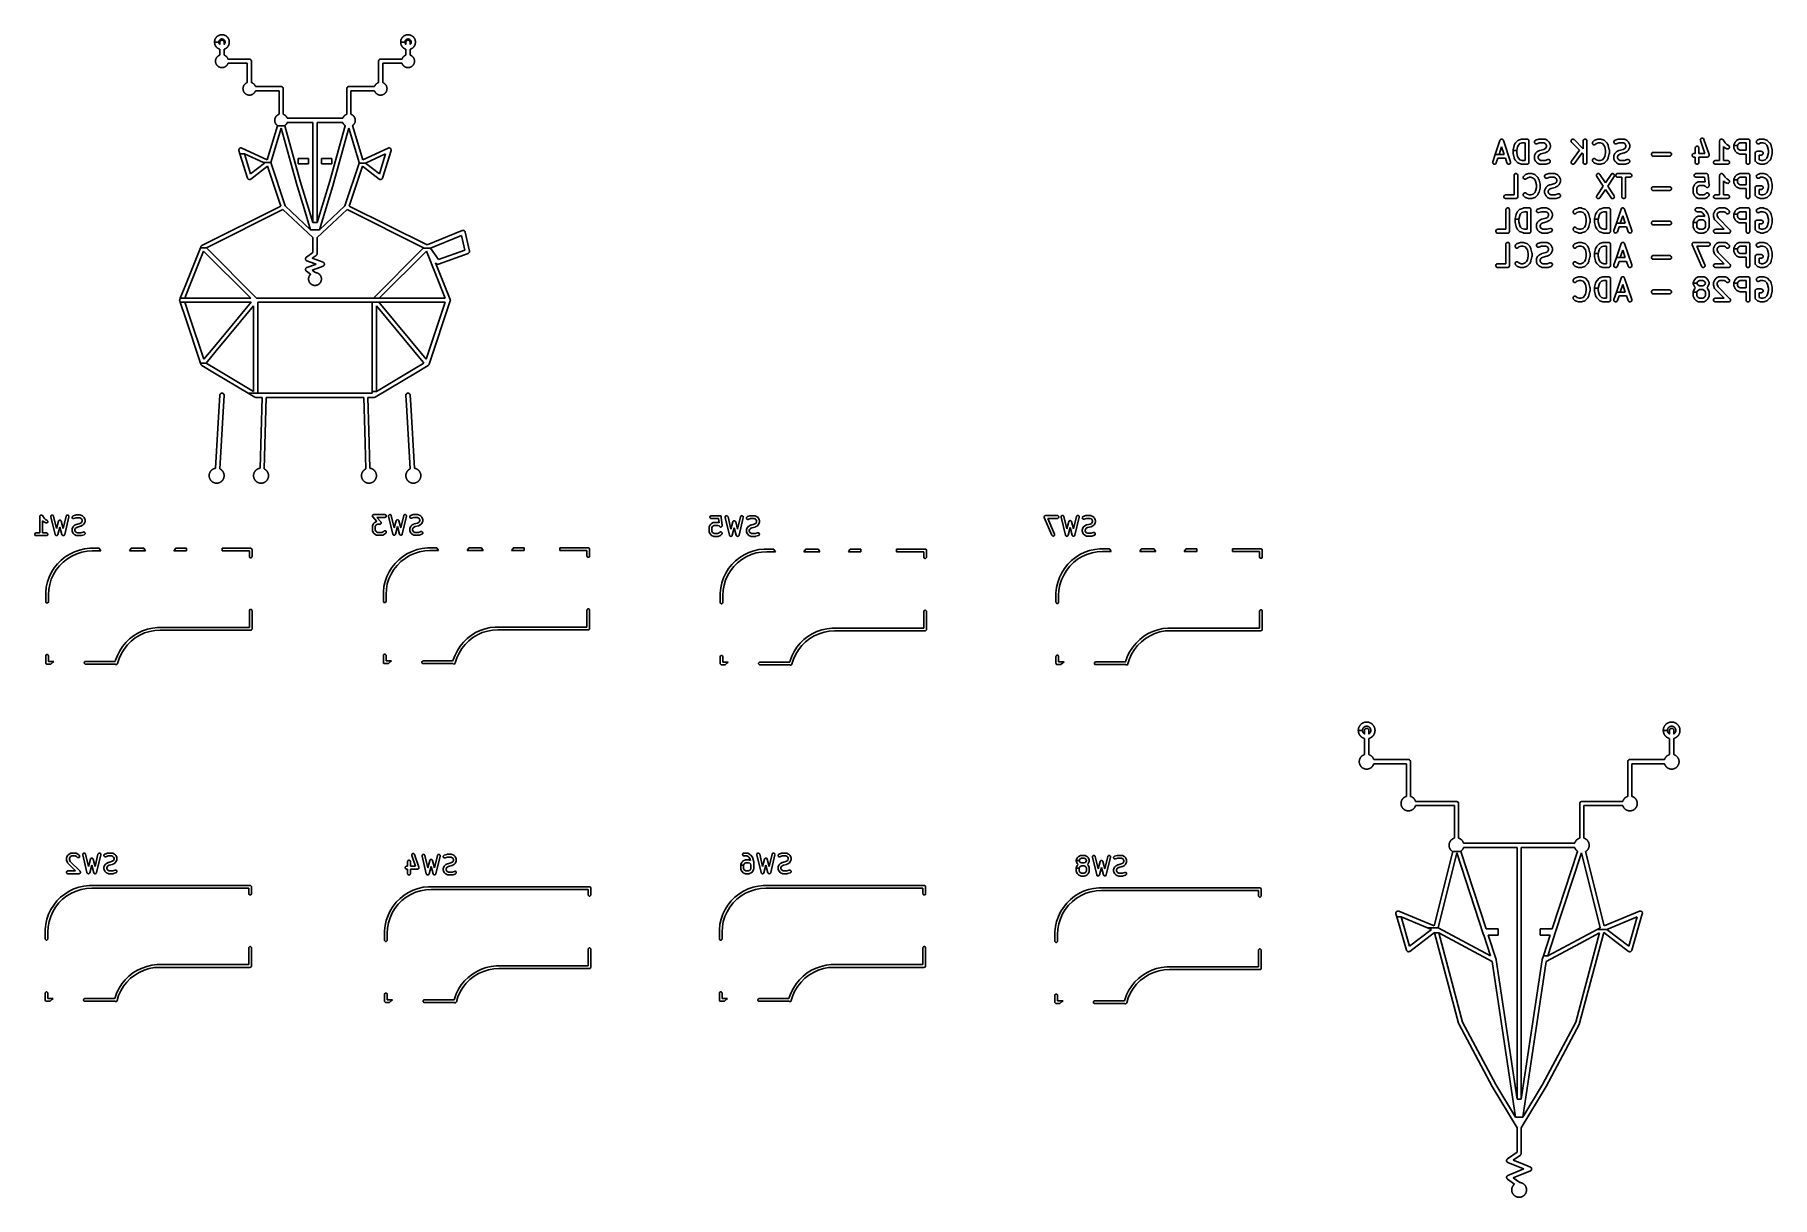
# Model space of a CAD drawing. Header units: millimetres. Extents: x 73.1 to 170.6, y -160.7 to -95.4.
import ezdxf

# ---------------------------------------------------------------- set-up
doc = ezdxf.new("R2010")
doc.units = ezdxf.units.MM
doc.layers.add('B.Silkscreen', color=31, linetype='CONTINUOUS', true_color=0xe8b2a7)

msp = doc.modelspace()

# ---------------------------------------------------------------- linework, layer by layer
at = {"layer": 'B.Silkscreen', "linetype": 'CONTINUOUS'}
for p, q in [((83.282395, -95.583573), (83.284452, -95.581622)), ((83.284452, -95.581622), (83.286196, -95.579392)), ((83.286196, -95.579392), (83.296026, -95.569082)), ((83.296026, -95.569082), (83.298177, -95.567228)), ((83.298177, -95.567228), (83.300032, -95.565076)), ((83.300032, -95.565076), (83.310338, -95.555251)), ((83.310338, -95.555251), (83.312563, -95.553512)), ((83.312563, -95.553512), (83.314508, -95.55146)), ((83.314508, -95.55146), (83.325279, -95.542126)), ((83.325279, -95.542126), (83.327629, -95.540462)), ((83.327629, -95.540462), (83.329709, -95.538471)), ((83.329709, -95.538471), (83.34093, -95.52966)), ((83.34093, -95.52966), (83.343297, -95.52815)), ((83.343297, -95.52815), (83.34542, -95.526302)), ((83.34542, -95.526302), (83.357048, -95.518028)), ((83.357048, -95.518028), (83.359551, -95.516593)), ((83.359551, -95.516593), (83.36181, -95.514811)), ((83.36181, -95.514811), (83.37386, -95.507086)), ((83.37386, -95.507086), (83.37642, -95.505779)), ((83.37642, -95.505779), (83.378755, -95.504113)), ((83.378755, -95.504113), (83.391186, -95.496965)), ((83.391186, -95.496965), (83.393821, -95.495776)), ((83.393821, -95.495776), (83.396258, -95.49421)), ((83.396258, -95.49421), (83.409056, -95.487658)), ((83.409056, -95.487658), (83.411759, -95.486593)), ((83.411759, -95.486593), (83.414275, -95.485145)), ((83.414275, -95.485145), (83.427425, -95.479203)), ((83.427425, -95.479203), (83.430178, -95.478271)), ((83.430178, -95.478271), (83.432766, -95.476945)), ((83.432766, -95.476945), (83.446249, -95.471629)), ((83.446249, -95.471629), (83.449067, -95.470826)), ((83.449067, -95.470826), (83.451739, -95.469619)), ((83.451739, -95.469619), (83.465524, -95.464954)), ((83.465524, -95.464954), (83.468393, -95.464287)), ((83.468393, -95.464287), (83.471139, -95.463207)), ((83.471139, -95.463207), (83.48523, -95.459204)), ((83.48523, -95.459204), (83.48816, -95.458674)), ((83.48816, -95.458674), (83.490977, -95.457726)), ((83.490977, -95.457726), (83.505336, -95.454412)), ((83.505336, -95.454412), (83.508294, -95.454029)), ((83.508294, -95.454029), (83.511164, -95.45322)), ((83.511164, -95.45322), (83.52578, -95.45061)), ((83.52578, -95.45061), (83.528742, -95.450376)), ((83.528742, -95.450376), (83.531635, -95.449715)), ((83.531635, -95.449715), (83.546488, -95.447821)), ((83.546488, -95.447821), (83.549521, -95.447733)), ((83.549521, -95.447733), (83.552514, -95.447208)), ((83.552514, -95.447208), (83.567589, -95.446063)), ((83.567589, -95.446063), (83.570598, -95.44613)), ((83.570598, -95.44613), (83.573584, -95.44576)), ((83.573584, -95.44576), (83.588865, -95.445374)), ((83.588865, -95.445374), (83.591863, -95.445592)), ((83.591863, -95.445592), (83.594862, -95.445374)), ((83.594862, -95.445374), (83.61014, -95.44576)), ((83.61014, -95.44576), (83.613125, -95.44613)), ((83.613125, -95.44613), (83.616136, -95.446063)), ((83.616136, -95.446063), (83.631207, -95.447208)), ((83.631207, -95.447208), (83.634199, -95.447733)), ((83.634199, -95.447733), (83.637231, -95.447821)), ((83.637231, -95.447821), (83.652084, -95.449715)), ((83.652084, -95.449715), (83.654975, -95.450376)), ((83.654975, -95.450376), (83.65793, -95.450609)), ((83.65793, -95.450609), (83.672551, -95.453219)), ((83.672551, -95.453219), (83.67542, -95.454027)), ((83.67542, -95.454027), (83.678384, -95.454411)), ((83.678384, -95.454411), (83.692745, -95.457725)), ((83.692745, -95.457725), (83.695575, -95.458678)), ((83.695575, -95.458678), (83.698511, -95.459209)), ((83.698511, -95.459209), (83.712595, -95.463212)), ((83.712595, -95.463212), (83.715314, -95.464282)), ((83.715314, -95.464282), (83.71817, -95.464945)), ((83.71817, -95.464945), (83.731964, -95.46961)), ((83.731964, -95.46961), (83.734652, -95.470824)), ((83.734652, -95.470824), (83.737488, -95.471632)), ((83.737488, -95.471632), (83.750968, -95.476948)), ((83.750968, -95.476948), (83.753558, -95.478276)), ((83.753558, -95.478276), (83.75632, -95.479211)), ((83.75632, -95.479211), (83.769464, -95.485153)), ((83.769464, -95.485153), (83.771964, -95.486593)), ((83.771964, -95.486593), (83.774651, -95.487651)), ((83.774651, -95.487651), (83.787452, -95.494203)), ((83.787452, -95.494203), (83.789894, -95.495772)), ((83.789894, -95.495772), (83.792534, -95.496963)), ((83.792534, -95.496963), (83.804967, -95.50411)), ((83.804967, -95.50411), (83.807326, -95.505794)), ((83.807326, -95.505794), (83.809906, -95.507112)), ((83.809906, -95.507112), (83.821946, -95.514837)), ((83.821946, -95.514837), (83.824162, -95.516587)), ((83.824162, -95.516587), (83.826611, -95.517989)), ((83.826611, -95.517989), (83.838253, -95.526263)), ((83.838253, -95.526263), (83.840435, -95.528161)), ((83.840435, -95.528161), (83.842871, -95.529717)), ((83.842871, -95.529717), (83.854074, -95.538528)), ((83.854074, -95.538528), (83.856106, -95.540478)), ((83.856106, -95.540478), (83.858407, -95.542105)), ((83.858407, -95.542105), (83.869183, -95.551439)), ((83.869183, -95.551439), (83.871132, -95.553494)), ((83.871132, -95.553494), (83.87337, -95.555243)), ((83.87337, -95.555243), (83.883678, -95.565068)), ((83.883678, -95.565068), (83.885527, -95.567214)), ((83.885527, -95.567214), (83.88768, -95.569068)), ((83.88768, -95.569068), (83.897513, -95.579378)), ((83.897513, -95.579378), (83.899263, -95.581616)), ((83.899263, -95.581616), (83.901322, -95.583568)), ((93.731285, -95.583568), (93.733343, -95.581617)), ((93.733343, -95.581617), (93.73509, -95.579383)), ((93.73509, -95.579383), (93.744922, -95.569073)), ((93.744922, -95.569073), (93.747082, -95.567212)), ((93.747082, -95.567212), (93.748941, -95.565056)), ((93.748941, -95.565056), (93.759251, -95.555231)), ((93.759251, -95.555231), (93.761472, -95.553495)), ((93.761472, -95.553495), (93.763413, -95.551449)), ((93.763413, -95.551449), (93.774187, -95.542115)), ((93.774187, -95.542115), (93.776511, -95.54047)), ((93.776511, -95.54047), (93.778565, -95.538502)), ((93.778565, -95.538502), (93.789776, -95.529691)), ((93.789776, -95.529691), (93.792179, -95.528157)), ((93.792179, -95.528157), (93.79433, -95.526285)), ((93.79433, -95.526285), (93.805964, -95.518011)), ((93.805964, -95.518011), (93.808433, -95.516597)), ((93.808433, -95.516597), (93.810664, -95.514835)), ((93.810664, -95.514835), (93.822705, -95.50711)), ((93.822705, -95.50711), (93.825283, -95.505792)), ((93.825283, -95.505792), (93.827637, -95.504113)), ((93.827637, -95.504113), (93.840068, -95.496965)), ((93.840068, -95.496965), (93.842711, -95.495772)), ((93.842711, -95.495772), (93.845154, -95.494203)), ((93.845154, -95.494203), (93.857955, -95.487652)), ((93.857955, -95.487652), (93.860636, -95.486596)), ((93.860636, -95.486596), (93.863142, -95.485153)), ((93.863142, -95.485153), (93.876287, -95.479211)), ((93.876287, -95.479211), (93.879045, -95.478276)), ((93.879045, -95.478276), (93.88164, -95.476947)), ((93.88164, -95.476947), (93.895121, -95.471631)), ((93.895121, -95.471631), (93.897962, -95.470821)), ((93.897962, -95.470821), (93.90065, -95.469608)), ((93.90065, -95.469608), (93.914447, -95.464943)), ((93.914447, -95.464943), (93.917289, -95.464283)), ((93.917289, -95.464283), (93.920006, -95.463214)), ((93.920006, -95.463214), (93.934086, -95.459211)), ((93.934086, -95.459211), (93.937026, -95.458679)), ((93.937026, -95.458679), (93.93986, -95.457725)), ((93.93986, -95.457725), (93.954222, -95.454411)), ((93.954222, -95.454411), (93.957184, -95.454027)), ((93.957184, -95.454027), (93.960054, -95.453219)), ((93.960054, -95.453219), (93.974676, -95.450609)), ((93.974676, -95.450609), (93.97763, -95.450376)), ((93.97763, -95.450376), (93.980522, -95.449715)), ((93.980522, -95.449715), (93.995374, -95.447821)), ((93.995374, -95.447821), (93.998407, -95.447733)), ((93.998407, -95.447733), (94.0014, -95.447208)), ((94.0014, -95.447208), (94.016473, -95.446063)), ((94.016473, -95.446063), (94.019482, -95.44613)), ((94.019482, -95.44613), (94.022468, -95.44576)), ((94.022468, -95.44576), (94.037744, -95.445374)), ((94.037744, -95.445374), (94.040742, -95.445592)), ((94.040742, -95.445592), (94.043741, -95.445374)), ((94.043741, -95.445374), (94.059022, -95.44576)), ((94.059022, -95.44576), (94.062007, -95.44613)), ((94.062007, -95.44613), (94.065017, -95.446063)), ((94.065017, -95.446063), (94.080091, -95.447208)), ((94.080091, -95.447208), (94.083083, -95.447733)), ((94.083083, -95.447733), (94.086117, -95.447821)), ((94.086117, -95.447821), (94.100971, -95.449715)), ((94.100971, -95.449715), (94.103862, -95.450376)), ((94.103862, -95.450376), (94.106826, -95.45061)), ((94.106826, -95.45061), (94.121442, -95.45322)), ((94.121442, -95.45322), (94.124313, -95.454029)), ((94.124313, -95.454029), (94.127269, -95.454412)), ((94.127269, -95.454412), (94.141629, -95.457726)), ((94.141629, -95.457726), (94.144454, -95.458677)), ((94.144454, -95.458677), (94.147389, -95.459208)), ((94.147389, -95.459208), (94.161474, -95.463211)), ((94.161474, -95.463211), (94.164204, -95.464286)), ((94.164204, -95.464286), (94.167061, -95.464949)), ((94.167061, -95.464949), (94.180852, -95.469614)), ((94.180852, -95.469614), (94.18353, -95.470824)), ((94.18353, -95.470824), (94.186357, -95.471629)), ((94.186357, -95.471629), (94.19984, -95.476945)), ((94.19984, -95.476945), (94.202427, -95.478271)), ((94.202427, -95.478271), (94.205181, -95.479203)), ((94.205181, -95.479203), (94.218331, -95.485145)), ((94.218331, -95.485145), (94.220844, -95.486592)), ((94.220844, -95.486592), (94.223551, -95.487658)), ((94.223551, -95.487658), (94.236348, -95.49421)), ((94.236348, -95.49421), (94.238787, -95.495778)), ((94.238787, -95.495778), (94.241419, -95.496965)), ((94.241419, -95.496965), (94.253851, -95.504112)), ((94.253851, -95.504112), (94.256191, -95.505782)), ((94.256191, -95.505782), (94.258745, -95.507086)), ((94.258745, -95.507086), (94.270796, -95.514811)), ((94.270796, -95.514811), (94.273054, -95.516593)), ((94.273054, -95.516593), (94.275558, -95.518028)), ((94.275558, -95.518028), (94.287185, -95.526302)), ((94.287185, -95.526302), (94.289304, -95.528148)), ((94.289304, -95.528148), (94.291676, -95.52966)), ((94.291676, -95.52966), (94.302897, -95.538471)), ((94.302897, -95.538471), (94.304976, -95.540462)), ((94.304976, -95.540462), (94.307327, -95.542126)), ((94.307327, -95.542126), (94.318099, -95.55146)), ((94.318099, -95.55146), (94.320046, -95.553514)), ((94.320046, -95.553514), (94.322268, -95.555251)), ((94.322268, -95.555251), (94.332574, -95.565076)), ((94.332574, -95.565076), (94.334428, -95.567228)), ((94.334428, -95.567228), (94.33658, -95.569082)), ((94.33658, -95.569082), (94.34641, -95.579391)), ((94.34641, -95.579391), (94.348156, -95.581625)), ((94.348156, -95.581625), (94.350211, -95.583573)), ((83.176319, -95.857888), (83.176709, -95.842614)), ((83.176539, -95.860918), (83.176319, -95.857888)), ((83.176319, -95.86395), (83.176539, -95.860919)), ((83.176709, -95.879223), (83.176319, -95.86395)), ((83.176539, -95.860919), (83.176539, -95.860918)), ((83.176539, -95.860918), (83.413792, -95.860918)), ((83.413792, -95.860918), (83.176539, -95.860918)), ((83.176709, -95.842614), (83.177077, -95.839646)), ((83.177077, -95.882191), (83.176709, -95.879223)), ((83.177011, -95.836652), (83.178156, -95.821578)), ((83.177077, -95.839646), (83.177011, -95.836652)), ((83.177011, -95.885186), (83.177077, -95.882191)), ((83.178156, -95.900258), (83.177011, -95.885186)), ((83.178156, -95.821578), (83.178678, -95.818605)), ((83.178677, -95.903227), (83.178156, -95.900258)), ((83.178763, -95.906239), (83.178677, -95.903227)), ((83.178678, -95.818605), (83.178764, -95.815589)), ((83.180653, -95.921107), (83.178763, -95.906239)), ((83.178764, -95.815589), (83.180654, -95.800729)), ((83.181317, -95.924014), (83.180653, -95.921107)), ((83.180654, -95.800729), (83.181318, -95.79782)), ((83.181551, -95.92699), (83.181317, -95.924014)), ((83.181318, -95.79782), (83.181552, -95.794851)), ((83.184158, -95.9416), (83.181551, -95.92699)), ((83.181552, -95.794851), (83.184159, -95.780242)), ((83.184971, -95.944487), (83.184158, -95.9416)), ((83.184159, -95.780242), (83.184971, -95.777361)), ((83.184971, -95.777361), (83.185356, -95.774388)), ((83.185357, -95.94746), (83.184971, -95.944487)), ((83.185356, -95.774388), (83.188673, -95.760022)), ((83.188674, -95.961823), (83.185357, -95.94746)), ((83.188673, -95.760022), (83.189619, -95.757213)), ((83.18962, -95.964631), (83.188674, -95.961823)), ((83.189619, -95.757213), (83.190147, -95.754292)), ((83.190148, -95.967552), (83.18962, -95.964631)), ((83.190147, -95.754292), (83.19415, -95.7402)), ((83.194152, -95.981644), (83.190148, -95.967552)), ((83.19415, -95.7402), (83.195224, -95.737469)), ((83.195221, -95.984362), (83.194152, -95.981644)), ((83.195882, -95.987211), (83.195221, -95.984362)), ((83.195224, -95.737469), (83.195887, -95.734612)), ((83.200542, -96.001), (83.195882, -95.987211)), ((83.195887, -95.734612), (83.200547, -95.72083)), ((83.201765, -96.003709), (83.200542, -96.001)), ((83.200547, -95.72083), (83.20177, -95.718119)), ((83.20258, -96.006568), (83.201765, -96.003709)), ((83.20177, -95.718119), (83.202586, -95.715262)), ((83.207902, -96.020055), (83.20258, -96.006568)), ((83.202586, -95.715262), (83.207907, -95.70178)), ((83.209221, -96.022628), (83.207902, -96.020055)), ((83.207907, -95.70178), (83.20921, -95.699239)), ((83.20921, -95.699239), (83.210124, -95.696536)), ((83.210147, -96.025362), (83.209221, -96.022628)), ((83.210124, -95.696536), (83.216062, -95.683378)), ((83.216084, -96.038504), (83.210147, -96.025362)), ((83.216062, -95.683378), (83.217532, -95.680822)), ((83.217545, -96.041041), (83.216084, -96.038504)), ((83.217532, -95.680822), (83.218614, -95.678077)), ((83.218618, -96.043763), (83.217545, -96.041041)), ((83.218614, -95.678077), (83.225171, -95.665281)), ((83.225174, -96.056557), (83.218618, -96.043763)), ((83.225171, -95.665281), (83.226727, -95.66286)), ((83.226716, -96.058955), (83.225174, -96.056557)), ((83.22789, -96.061559), (83.226716, -96.058955)), ((83.226727, -95.66286), (83.227913, -95.660233)), ((83.235036, -96.073997), (83.22789, -96.061559)), ((83.227913, -95.660233), (83.235059, -95.647806)), ((83.236727, -96.076368), (83.235036, -96.073997)), ((83.235059, -95.647806), (83.236717, -95.645483)), ((83.236717, -95.645483), (83.238014, -95.642941)), ((83.238052, -96.078961), (83.236727, -96.076368)), ((83.238014, -95.642941), (83.245735, -95.63089)), ((83.245774, -96.090996), (83.238052, -96.078961)), ((83.245735, -95.63089), (83.247525, -95.62862)), ((83.247522, -96.09321), (83.245774, -96.090996)), ((83.248924, -96.095659), (83.247522, -96.09321)), ((83.247525, -95.62862), (83.24896, -95.626116)), ((83.257199, -96.107305), (83.248924, -96.095659)), ((83.24896, -95.626116), (83.257235, -95.614484)), ((83.259088, -96.109477), (83.257199, -96.107305)), ((83.257235, -95.614484), (83.259097, -95.612345)), ((83.26064, -96.111908), (83.259088, -96.109477)), ((83.259097, -95.612345), (83.260625, -95.609951)), ((83.260625, -95.609951), (83.269439, -95.598734)), ((83.269455, -96.12312), (83.26064, -96.111908)), ((83.269439, -95.598734), (83.271415, -95.596672)), ((83.271417, -96.125167), (83.269455, -96.12312)), ((83.271415, -95.596672), (83.273064, -95.594342)), ((83.273057, -96.127484), (83.271417, -96.125167)), ((83.282388, -96.138255), (83.273057, -96.127484)), ((83.273064, -95.594342), (83.282395, -95.583573)), ((83.284449, -96.140209), (83.282388, -96.138255)), ((83.286196, -96.142444), (83.284449, -96.140209)), ((83.296026, -96.152754), (83.286196, -96.142444)), ((83.298164, -96.154596), (83.296026, -96.152754)), ((83.300014, -96.156744), (83.298164, -96.154596)), ((83.310321, -96.166573), (83.300014, -96.156744)), ((83.312567, -96.168329), (83.310321, -96.166573)), ((83.314536, -96.170405), (83.312567, -96.168329)), ((83.325307, -96.179733), (83.314536, -96.170405)), ((83.327626, -96.181373), (83.325307, -96.179733)), ((83.329673, -96.183335), (83.327626, -96.181373)), ((83.340894, -96.192153), (83.329673, -96.183335)), ((83.343285, -96.193679), (83.340894, -96.192153)), ((83.345426, -96.195543), (83.343285, -96.193679)), ((83.357054, -96.203816), (83.345426, -96.195543)), ((83.359563, -96.205253), (83.357054, -96.203816)), ((83.361833, -96.207044), (83.359563, -96.205253)), ((83.373884, -96.214765), (83.361833, -96.207044)), ((83.376438, -96.216067), (83.373884, -96.214765)), ((83.378779, -96.217738), (83.376438, -96.216067)), ((83.391211, -96.224881), (83.378779, -96.217738)), ((83.393806, -96.22605), (83.391211, -96.224881)), ((83.396206, -96.227595), (83.393806, -96.22605)), ((83.409003, -96.234155), (83.396206, -96.227595)), ((83.411744, -96.235235), (83.409003, -96.234155)), ((83.414302, -96.236708), (83.411744, -96.235235)), ((83.414028, -95.851667), (83.413792, -95.860918)), ((83.413792, -95.860918), (83.414028, -95.870167)), ((83.41472, -95.84256), (83.414028, -95.851667)), ((83.414028, -95.870167), (83.41472, -95.879276)), ((83.427453, -96.242646), (83.414302, -96.236708)), ((83.415855, -95.833635), (83.41472, -95.84256)), ((83.41472, -95.879276), (83.415854, -95.888196)), ((83.415854, -95.888196), (83.417415, -95.896944)), ((83.417412, -95.824908), (83.415855, -95.833635)), ((83.419391, -95.816337), (83.417412, -95.824908)), ((83.417415, -95.896944), (83.41939, -95.905498)), ((83.41939, -95.905498), (83.421792, -95.913951)), ((83.421789, -95.807896), (83.419391, -95.816337)), ((83.424564, -95.799689), (83.421789, -95.807896)), ((83.421792, -95.913951), (83.424566, -95.92216)), ((83.427745, -95.791631), (83.424564, -95.799689)), ((83.424566, -95.92216), (83.427745, -95.930216)), ((83.430197, -96.243573), (83.427453, -96.242646)), ((83.431304, -95.783744), (83.427745, -95.791631)), ((83.427745, -95.930216), (83.431289, -95.938058)), ((83.432773, -96.244894), (83.430197, -96.243573)), ((83.431289, -95.938058), (83.435214, -95.945719)), ((83.435214, -95.776113), (83.431304, -95.783744)), ((83.446256, -96.250209), (83.432773, -96.244894)), ((83.439504, -95.768653), (83.435214, -95.776113)), ((83.435214, -95.945719), (83.439495, -95.953171)), ((83.439495, -95.953171), (83.444139, -95.960409)), ((83.444136, -95.761423), (83.439504, -95.768653)), ((83.4491, -95.754446), (83.444136, -95.761423)), ((83.444139, -95.960409), (83.449105, -95.967397)), ((83.449065, -96.251008), (83.446256, -96.250209)), ((83.451725, -96.252211), (83.449065, -96.251008)), ((83.454406, -95.747693), (83.4491, -95.754446)), ((83.449105, -95.967397), (83.454407, -95.974141)), ((83.46551, -96.256878), (83.451725, -96.252211)), ((83.46002, -95.741214), (83.454406, -95.747693)), ((83.454407, -95.974141), (83.460025, -95.980626)), ((83.465948, -95.734997), (83.46002, -95.741214)), ((83.460025, -95.980626), (83.465946, -95.986836)), ((83.468362, -96.25754), (83.46551, -96.256878)), ((83.465946, -95.986836), (83.472147, -95.99275)), ((83.472151, -95.729083), (83.465948, -95.734997)), ((83.471094, -96.258617), (83.468362, -96.25754)), ((83.473126, -96.259195), (83.471094, -96.258617)), ((83.472147, -95.99275), (83.473126, -95.993598)), ((83.478638, -95.723462), (83.472151, -95.729083)), ((83.473126, -95.860919), (83.475407, -95.837755)), ((83.473126, -95.993598), (83.473126, -95.860919)), ((83.473126, -96.588412), (83.473126, -96.259195)), ((83.475407, -95.837755), (83.493137, -95.794952)), ((83.485377, -95.718171), (83.478638, -95.723462)), ((83.492388, -95.713182), (83.485377, -95.718171)), ((83.499605, -95.708555), (83.492388, -95.713182)), ((83.493137, -95.794952), (83.525896, -95.762193)), ((83.507047, -95.704277), (83.499605, -95.708555)), ((83.514715, -95.700351), (83.507047, -95.704277)), ((83.522568, -95.696803), (83.514715, -95.700351)), ((83.530629, -95.693624), (83.522568, -95.696803)), ((83.525896, -95.762193), (83.568699, -95.744463)), ((83.538855, -95.690841), (83.530629, -95.693624)), ((83.547267, -95.688451), (83.538855, -95.690841)), ((83.555835, -95.686473), (83.547267, -95.688451)), ((83.564618, -95.684905), (83.555835, -95.686473)), ((83.573511, -95.683771), (83.564618, -95.684905)), ((83.568699, -95.744463), (83.615027, -95.744463)), ((83.582583, -95.683082), (83.573511, -95.683771)), ((83.591862, -95.682847), (83.582583, -95.683082)), ((83.601133, -95.683081), (83.591862, -95.682847)), ((83.610206, -95.683771), (83.601133, -95.683081)), ((83.619115, -95.684907), (83.610206, -95.683771)), ((83.615027, -95.744463), (83.65783, -95.762193)), ((83.627879, -95.686471), (83.619115, -95.684907)), ((83.636461, -95.688452), (83.627879, -95.686471)), ((83.644848, -95.690835), (83.636461, -95.688452)), ((83.653112, -95.69363), (83.644848, -95.690835)), ((83.661143, -95.696797), (83.653112, -95.69363)), ((83.65783, -95.762193), (83.690589, -95.794952)), ((83.669012, -95.700354), (83.661143, -95.696797)), ((83.676677, -95.704277), (83.669012, -95.700354)), ((83.684087, -95.708537), (83.676677, -95.704277)), ((83.691342, -95.713192), (83.684087, -95.708537)), ((83.690589, -95.794952), (83.708319, -95.837755)), ((83.698326, -95.718155), (83.691342, -95.713192)), ((83.705059, -95.723451), (83.698326, -95.718155)), ((83.711576, -95.729095), (83.705059, -95.723451)), ((83.708319, -95.837755), (83.7106, -95.860919)), ((83.7106, -95.860919), (83.7106, -95.993588)), ((83.7106, -95.993588), (83.711577, -95.992742)), ((83.71264, -96.258613), (83.7106, -96.259193)), ((83.7106, -96.259193), (83.7106, -96.588411)), ((83.717779, -95.735007), (83.711576, -95.729095)), ((83.711577, -95.992742), (83.717773, -95.986834)), ((83.715349, -96.257544), (83.71264, -96.258613)), ((83.718184, -96.256887), (83.715349, -96.257544)), ((83.717773, -95.986834), (83.723704, -95.980616)), ((83.723708, -95.741224), (83.717779, -95.735007)), ((83.731979, -96.25222), (83.718184, -96.256887)), ((83.723704, -95.980616), (83.729318, -95.974137)), ((83.729313, -95.747691), (83.723708, -95.741224)), ((83.734602, -95.754424), (83.729313, -95.747691)), ((83.729318, -95.974137), (83.734605, -95.967409)), ((83.734656, -96.25101), (83.731979, -96.25222)), ((83.739586, -95.761432), (83.734602, -95.754424)), ((83.734605, -95.967409), (83.739593, -95.960386)), ((83.737481, -96.250206), (83.734656, -96.25101)), ((83.750961, -96.244891), (83.737481, -96.250206)), ((83.744231, -95.768677), (83.739586, -95.761432)), ((83.739593, -95.960386), (83.744227, -95.953168)), ((83.744227, -95.953168), (83.748494, -95.945741)), ((83.748503, -95.776106), (83.744231, -95.768677)), ((83.748494, -95.945741), (83.752436, -95.938043)), ((83.75242, -95.783755), (83.748503, -95.776106)), ((83.753545, -96.243565), (83.750961, -96.244891)), ((83.755976, -95.791625), (83.75242, -95.783755)), ((83.752436, -95.938043), (83.755981, -95.930208)), ((83.756292, -96.242637), (83.753545, -96.243565)), ((83.759155, -95.799695), (83.755976, -95.791625)), ((83.755981, -95.930208), (83.75915, -95.922163)), ((83.769436, -96.236699), (83.756292, -96.242637)), ((83.75915, -95.922163), (83.761938, -95.913931)), ((83.761939, -95.807909), (83.759155, -95.799695)), ((83.761938, -95.913931), (83.764326, -95.90551)), ((83.764319, -95.816305), (83.761939, -95.807909)), ((83.766316, -95.824949), (83.764319, -95.816305)), ((83.764326, -95.90551), (83.766317, -95.896889)), ((83.767874, -95.833643), (83.766316, -95.824949)), ((83.766317, -95.896889), (83.767875, -95.888193)), ((83.769001, -95.84254), (83.767874, -95.833643)), ((83.767875, -95.888193), (83.769001, -95.879292)), ((83.769695, -95.85165), (83.769001, -95.84254)), ((83.769001, -95.879292), (83.769695, -95.870199)), ((83.771972, -96.235238), (83.769436, -96.236699)), ((83.769927, -95.860918), (83.769695, -95.85165)), ((83.769695, -95.870199), (83.769927, -95.860918)), ((83.774704, -96.234162), (83.771972, -96.235238)), ((83.787505, -96.227602), (83.774704, -96.234162)), ((83.789907, -96.226056), (83.787505, -96.227602)), ((83.792509, -96.224884), (83.789907, -96.226056)), ((83.804942, -96.21774), (83.792509, -96.224884)), ((83.807302, -96.216056), (83.804942, -96.21774)), ((83.809882, -96.214739), (83.807302, -96.216056)), ((83.821922, -96.207018), (83.809882, -96.214739)), ((83.824146, -96.205261), (83.821922, -96.207018)), ((83.826605, -96.203855), (83.824146, -96.205261)), ((83.838247, -96.195582), (83.826605, -96.203855)), ((83.840447, -96.193668), (83.838247, -96.195582)), ((83.842907, -96.192096), (83.840447, -96.193668)), ((83.85411, -96.183278), (83.842907, -96.192096)), ((83.856113, -96.181354), (83.85411, -96.183278)), ((83.858378, -96.179754), (83.856113, -96.181354)), ((83.869155, -96.170426), (83.858378, -96.179754)), ((83.871128, -96.168346), (83.869155, -96.170426)), ((83.873387, -96.166581), (83.871128, -96.168346)), ((83.883695, -96.156752), (83.873387, -96.166581)), ((83.885537, -96.154612), (83.883695, -96.156752)), ((83.88768, -96.152768), (83.885537, -96.154612)), ((83.897513, -96.142458), (83.88768, -96.152768)), ((83.899266, -96.140215), (83.897513, -96.142458)), ((83.901329, -96.13826), (83.899266, -96.140215)), ((83.901322, -95.583568), (83.910654, -95.594337)), ((83.910661, -96.127489), (83.901329, -96.13826)), ((83.910654, -95.594337), (83.91231, -95.596677)), ((83.912307, -96.125161), (83.910661, -96.127489)), ((83.91428, -96.123104), (83.912307, -96.125161)), ((83.91231, -95.596677), (83.914296, -95.59875)), ((83.923091, -96.111892), (83.91428, -96.123104)), ((83.914296, -95.59875), (83.923107, -95.609967)), ((83.924641, -96.109461), (83.923091, -96.111892)), ((83.923107, -95.609967), (83.924633, -95.61236)), ((83.924633, -95.61236), (83.926496, -95.6145)), ((83.926532, -96.107288), (83.924641, -96.109461)), ((83.926496, -95.6145), (83.934768, -95.626132)), ((83.934804, -96.095643), (83.926532, -96.107288)), ((83.934768, -95.626132), (83.936187, -95.628611)), ((83.936189, -96.09322), (83.934804, -96.095643)), ((83.936187, -95.628611), (83.937959, -95.630855)), ((83.93792, -96.091031), (83.936189, -96.09322)), ((83.945647, -96.078996), (83.93792, -96.091031)), ((83.937959, -95.630855), (83.945685, -95.642905)), ((83.94698, -96.076387), (83.945647, -96.078996)), ((83.945685, -95.642905), (83.946991, -95.645465)), ((83.948686, -96.073997), (83.94698, -96.076387)), ((83.946991, -95.645465), (83.948663, -95.647806)), ((83.948663, -95.647806), (83.955809, -95.660233)), ((83.955832, -96.061558), (83.948686, -96.073997)), ((83.955809, -95.660233), (83.956998, -95.662871)), ((83.957008, -96.058946), (83.955832, -96.061558)), ((83.956998, -95.662871), (83.958565, -95.665307)), ((83.958562, -96.056531), (83.957008, -96.058946)), ((83.965113, -96.043737), (83.958562, -96.056531)), ((83.958565, -95.665307), (83.965117, -95.678103)), ((83.966167, -96.041058), (83.965113, -96.043737)), ((83.965117, -95.678103), (83.966181, -95.680805)), ((83.967609, -96.038559), (83.966167, -96.041058)), ((83.966181, -95.680805), (83.967631, -95.683323)), ((83.973555, -96.025417), (83.967609, -96.038559)), ((83.967631, -95.683323), (83.973577, -95.696481)), ((83.974503, -96.022617), (83.973555, -96.025417)), ((83.973577, -95.696481), (83.974514, -95.699252)), ((83.975852, -96.019985), (83.974503, -96.022617)), ((83.974514, -95.699252), (83.975846, -95.701851)), ((83.975846, -95.701851), (83.981158, -95.715333)), ((83.981164, -96.006498), (83.975852, -96.019985)), ((83.981158, -95.715333), (83.981948, -95.718111)), ((83.981954, -96.003716), (83.981164, -96.006498)), ((83.981948, -95.718111), (83.983142, -95.720749)), ((83.983147, -96.001081), (83.981954, -96.003716)), ((83.983142, -95.720749), (83.987813, -95.734532)), ((83.987818, -95.987291), (83.983147, -96.001081)), ((83.987813, -95.734532), (83.988494, -95.737459)), ((83.988496, -95.984374), (83.987818, -95.987291)), ((83.988494, -95.737459), (83.989594, -95.740259)), ((83.989593, -95.981583), (83.988496, -95.984374)), ((83.993588, -95.967493), (83.989593, -95.981583)), ((83.989594, -95.740259), (83.993589, -95.754352)), ((83.994107, -95.964606), (83.993588, -95.967493)), ((83.993589, -95.754352), (83.994107, -95.757232)), ((83.994107, -95.757232), (83.995043, -95.760007)), ((83.995041, -95.961838), (83.994107, -95.964606)), ((83.99836, -95.947476), (83.995041, -95.961838)), ((83.995043, -95.760007), (83.998362, -95.774373)), ((83.998741, -95.944534), (83.99836, -95.947476)), ((83.998362, -95.774373), (83.998742, -95.77731)), ((83.999549, -95.941677), (83.998741, -95.944534)), ((83.998742, -95.77731), (83.999549, -95.780164)), ((83.999549, -95.780164), (84.002166, -95.794774)), ((84.002166, -95.927067), (83.999549, -95.941677)), ((84.002166, -95.794774), (84.002407, -95.797817)), ((84.002407, -95.924021), (84.002166, -95.927067)), ((84.002407, -95.797817), (84.003085, -95.800791)), ((84.003086, -95.921044), (84.002407, -95.924021)), ((84.003085, -95.800791), (84.004967, -95.815652)), ((84.004968, -95.906176), (84.003086, -95.921044)), ((84.004967, -95.815652), (84.005049, -95.818618)), ((84.00505, -95.903213), (84.004968, -95.906176)), ((84.005049, -95.818618), (84.005565, -95.821546)), ((84.005565, -95.90029), (84.00505, -95.903213)), ((84.005565, -95.821546), (84.006714, -95.836621)), ((84.006714, -95.885217), (84.005565, -95.90029)), ((84.006714, -95.836621), (84.006646, -95.839666)), ((84.006646, -95.839666), (84.00702, -95.842684)), ((84.00702, -95.879153), (84.006646, -95.88217)), ((84.006646, -95.88217), (84.006714, -95.885217)), ((84.00702, -95.842684), (84.007401, -95.857958)), ((84.007401, -95.86388), (84.00702, -95.879153)), ((84.007401, -95.857958), (84.007183, -95.860919)), ((84.007183, -95.860919), (84.007401, -95.86388)), ((93.625206, -95.857912), (93.625593, -95.842637)), ((93.625425, -95.860918), (93.625206, -95.857912)), ((93.625206, -95.863927), (93.625425, -95.860919)), ((93.625593, -95.8792), (93.625206, -95.863927)), ((93.625425, -95.860919), (93.625425, -95.860918)), ((93.625425, -95.860918), (93.86268, -95.860918)), ((93.86268, -95.860918), (93.625425, -95.860918)), ((93.625593, -95.842637), (93.625962, -95.839661)), ((93.625962, -95.882175), (93.625593, -95.8792)), ((93.625895, -95.836668), (93.627038, -95.821593)), ((93.625962, -95.839661), (93.625895, -95.836668)), ((93.625895, -95.88517), (93.625962, -95.882175)), ((93.627038, -95.900243), (93.625895, -95.88517)), ((93.627038, -95.821593), (93.627557, -95.818633)), ((93.627557, -95.903198), (93.627038, -95.900243)), ((93.627557, -95.818633), (93.627642, -95.815628)), ((93.627641, -95.9062), (93.627557, -95.903198)), ((93.629526, -95.921067), (93.627641, -95.9062)), ((93.627642, -95.815628), (93.629527, -95.800768)), ((93.6302, -95.924022), (93.629526, -95.921067)), ((93.629527, -95.800768), (93.6302, -95.797817)), ((93.6302, -95.797817), (93.630439, -95.794796)), ((93.630439, -95.927044), (93.6302, -95.924022)), ((93.630439, -95.794796), (93.633053, -95.780187)), ((93.633053, -95.941654), (93.630439, -95.927044)), ((93.633053, -95.780187), (93.633861, -95.777323)), ((93.633863, -95.944523), (93.633053, -95.941654)), ((93.633861, -95.777323), (93.634244, -95.774373)), ((93.634246, -95.947475), (93.633863, -95.944523)), ((93.634244, -95.774373), (93.637563, -95.760007)), ((93.637564, -95.961838), (93.634246, -95.947475)), ((93.637563, -95.760007), (93.638499, -95.757228)), ((93.638502, -95.96462), (93.637564, -95.961838)), ((93.638499, -95.757228), (93.639019, -95.754345)), ((93.639021, -95.9675), (93.638502, -95.96462)), ((93.639019, -95.754345), (93.643015, -95.740251)), ((93.643017, -95.981591), (93.639021, -95.9675)), ((93.643015, -95.740251), (93.644113, -95.737455)), ((93.64411, -95.984372), (93.643017, -95.981591)), ((93.644787, -95.987284), (93.64411, -95.984372)), ((93.644113, -95.737455), (93.644792, -95.734539)), ((93.649457, -96.001073), (93.644787, -95.987284)), ((93.644792, -95.734539), (93.649462, -95.720756)), ((93.650648, -96.003708), (93.649457, -96.001073)), ((93.649462, -95.720756), (93.650655, -95.718117)), ((93.651442, -96.006498), (93.650648, -96.003708)), ((93.650655, -95.718117), (93.651448, -95.715333)), ((93.656754, -96.019984), (93.651442, -96.006498)), ((93.651448, -95.715333), (93.65676, -95.70185)), ((93.658101, -96.022614), (93.656754, -96.019984)), ((93.65676, -95.70185), (93.658092, -95.699249)), ((93.658092, -95.699249), (93.659029, -95.696481)), ((93.659051, -96.025417), (93.658101, -96.022614)), ((93.659029, -95.696481), (93.664975, -95.683323)), ((93.664997, -96.03856), (93.659051, -96.025417)), ((93.664975, -95.683323), (93.666424, -95.680805)), ((93.666436, -96.041056), (93.664997, -96.03856)), ((93.666424, -95.680805), (93.667489, -95.678103)), ((93.667492, -96.043737), (93.666436, -96.041056)), ((93.667489, -95.678103), (93.674041, -95.665307)), ((93.674044, -96.056531), (93.667492, -96.043737)), ((93.674041, -95.665307), (93.675613, -95.662861)), ((93.675603, -96.058955), (93.674044, -96.056531)), ((93.676785, -96.061577), (93.675603, -96.058955)), ((93.675613, -95.662861), (93.676808, -95.660214)), ((93.683934, -96.074015), (93.676785, -96.061577)), ((93.676808, -95.660214), (93.683957, -95.647787)), ((93.685627, -96.076387), (93.683934, -96.074015)), ((93.683957, -95.647787), (93.68562, -95.645458)), ((93.68562, -95.645458), (93.68692, -95.642912)), ((93.686958, -96.078991), (93.685627, -96.076387)), ((93.68692, -95.642912), (93.694646, -95.630861)), ((93.694684, -96.091025), (93.686958, -96.078991)), ((93.694646, -95.630861), (93.696411, -95.628623)), ((93.696412, -96.093211), (93.694684, -96.091025)), ((93.696411, -95.628623), (93.697832, -95.626143)), ((93.697796, -96.095632), (93.696412, -96.093211)), ((93.706066, -96.107277), (93.697796, -96.095632)), ((93.697832, -95.626143), (93.706102, -95.614511)), ((93.707961, -96.109457), (93.706066, -96.107277)), ((93.706102, -95.614511), (93.707971, -95.612362)), ((93.709519, -96.111898), (93.707961, -96.109457)), ((93.707971, -95.612362), (93.709503, -95.609962)), ((93.709503, -95.609962), (93.718315, -95.598745)), ((93.718331, -96.123109), (93.709519, -96.111898)), ((93.718315, -95.598745), (93.720297, -95.596675)), ((93.720301, -96.125164), (93.718331, -96.123109)), ((93.720297, -95.596675), (93.721953, -95.594337)), ((93.721946, -96.127489), (93.720301, -96.125164)), ((93.731278, -96.13826), (93.721946, -96.127489)), ((93.721953, -95.594337), (93.731285, -95.583568)), ((93.73334, -96.140214), (93.731278, -96.13826)), ((93.73509, -96.142453), (93.73334, -96.140214)), ((93.744922, -96.152763), (93.73509, -96.142453)), ((93.747071, -96.154614), (93.744922, -96.152763)), ((93.748923, -96.156763), (93.747071, -96.154614)), ((93.759234, -96.166592), (93.748923, -96.156763)), ((93.76148, -96.168347), (93.759234, -96.166592)), ((93.763442, -96.170415), (93.76148, -96.168347)), ((93.774216, -96.179743), (93.763442, -96.170415)), ((93.776505, -96.181361), (93.774216, -96.179743)), ((93.778529, -96.183303), (93.776505, -96.181361)), ((93.789739, -96.192121), (93.778529, -96.183303)), ((93.792162, -96.193668), (93.789739, -96.192121)), ((93.794335, -96.19556), (93.792162, -96.193668)), ((93.80597, -96.203833), (93.794335, -96.19556)), ((93.808446, -96.20525), (93.80597, -96.203833)), ((93.810687, -96.20702), (93.808446, -96.20525)), ((93.822729, -96.214741), (93.810687, -96.20702)), ((93.825301, -96.216054), (93.822729, -96.214741)), ((93.827661, -96.217738), (93.825301, -96.216054)), ((93.840093, -96.224881), (93.827661, -96.217738)), ((93.842693, -96.226053), (93.840093, -96.224881)), ((93.845101, -96.227602), (93.842693, -96.226053)), ((93.857903, -96.234162), (93.845101, -96.227602)), ((93.860631, -96.235237), (93.857903, -96.234162)), ((93.86317, -96.236699), (93.860631, -96.235237)), ((93.862915, -95.851636), (93.86268, -95.860918)), ((93.86268, -95.860918), (93.862915, -95.870199)), ((93.863605, -95.842538), (93.862915, -95.851636)), ((93.862915, -95.870199), (93.863605, -95.879298)), ((93.876314, -96.242637), (93.86317, -96.236699)), ((93.864731, -95.833658), (93.863605, -95.842538)), ((93.863605, -95.879298), (93.864733, -95.888196)), ((93.866292, -95.824936), (93.864731, -95.833658)), ((93.864733, -95.888196), (93.866293, -95.896912)), ((93.868285, -95.816308), (93.866292, -95.824936)), ((93.866293, -95.896912), (93.868282, -95.905522)), ((93.868282, -95.905522), (93.87067, -95.91394)), ((93.870668, -95.807902), (93.868285, -95.816308)), ((93.87345, -95.799692), (93.870668, -95.807902)), ((93.87067, -95.91394), (93.873451, -95.922153)), ((93.876628, -95.791626), (93.87345, -95.799692)), ((93.873451, -95.922153), (93.876627, -95.930216)), ((93.879059, -96.243565), (93.876314, -96.242637)), ((93.876627, -95.930216), (93.88017, -95.938045)), ((93.880185, -95.783755), (93.876628, -95.791626)), ((93.881647, -96.244892), (93.879059, -96.243565)), ((93.88017, -95.938045), (93.884104, -95.945729)), ((93.884097, -95.776116), (93.880185, -95.783755)), ((93.895129, -96.250207), (93.881647, -96.244892)), ((93.888383, -95.768666), (93.884097, -95.776116)), ((93.884104, -95.945729), (93.888366, -95.953143)), ((93.888366, -95.953143), (93.893018, -95.960392)), ((93.893017, -95.761438), (93.888383, -95.768666)), ((93.898001, -95.754428), (93.893017, -95.761438)), ((93.893018, -95.960392), (93.898007, -95.967417)), ((93.897956, -96.251012), (93.895129, -96.250207)), ((93.900635, -96.252222), (93.897956, -96.251012)), ((93.903291, -95.747694), (93.898001, -95.754428)), ((93.898007, -95.967417), (93.903284, -95.974131)), ((93.914433, -96.256889), (93.900635, -96.252222)), ((93.903284, -95.974131), (93.908904, -95.980618)), ((93.9089, -95.741221), (93.903291, -95.747694)), ((93.91482, -95.735013), (93.9089, -95.741221)), ((93.908904, -95.980618), (93.914825, -95.986827)), ((93.917258, -96.257544), (93.914433, -96.256889)), ((93.921024, -95.729101), (93.91482, -95.735013)), ((93.914825, -95.986827), (93.921041, -95.992752)), ((93.919961, -96.25861), (93.917258, -96.257544)), ((93.922006, -96.259192), (93.919961, -96.25861)), ((93.927531, -95.723464), (93.921024, -95.729101)), ((93.921041, -95.992752), (93.922006, -95.993587)), ((93.922006, -95.860919), (93.924287, -95.837755)), ((93.922006, -95.993587), (93.922006, -95.860919)), ((93.922006, -96.588411), (93.922006, -96.259192)), ((93.924287, -95.837755), (93.942017, -95.794952)), ((93.934278, -95.718161), (93.927531, -95.723464)), ((93.941288, -95.713176), (93.934278, -95.718161)), ((93.948512, -95.708541), (93.941288, -95.713176)), ((93.942017, -95.794952), (93.974776, -95.762193)), ((93.955926, -95.704279), (93.948512, -95.708541)), ((93.963591, -95.700356), (93.955926, -95.704279)), ((93.971465, -95.696796), (93.963591, -95.700356)), ((93.979498, -95.693628), (93.971465, -95.696796)), ((93.974776, -95.762193), (94.017579, -95.744463)), ((93.987738, -95.690842), (93.979498, -95.693628)), ((93.996159, -95.688448), (93.987738, -95.690842)), ((94.004723, -95.686472), (93.996159, -95.688448)), ((94.013489, -95.684907), (94.004723, -95.686472)), ((94.0224, -95.683771), (94.013489, -95.684907)), ((94.017579, -95.744463), (94.063907, -95.744463)), ((94.031471, -95.683082), (94.0224, -95.683771)), ((94.040743, -95.682847), (94.031471, -95.683082)), ((94.05002, -95.683082), (94.040743, -95.682847)), ((94.059094, -95.683771), (94.05002, -95.683082)), ((94.067989, -95.684905), (94.059094, -95.683771)), ((94.063907, -95.744463), (94.10671, -95.762193)), ((94.076769, -95.686473), (94.067989, -95.684905)), ((94.08533, -95.688449), (94.076769, -95.686473)), ((94.093745, -95.69084), (94.08533, -95.688449)), ((94.101977, -95.693625), (94.093745, -95.69084)), ((94.110037, -95.696803), (94.101977, -95.693625)), ((94.10671, -95.762193), (94.139469, -95.794952)), ((94.117892, -95.700352), (94.110037, -95.696803)), ((94.125562, -95.704279), (94.117892, -95.700352)), ((94.133002, -95.708557), (94.125562, -95.704279)), ((94.140216, -95.713182), (94.133002, -95.708557)), ((94.139469, -95.794952), (94.157199, -95.837755)), ((94.14723, -95.718172), (94.140216, -95.713182)), ((94.153975, -95.723469), (94.14723, -95.718172)), ((94.160452, -95.729081), (94.153975, -95.723469)), ((94.157199, -95.837755), (94.15948, -95.860919)), ((94.15948, -95.860919), (94.15948, -95.993598)), ((94.15948, -95.993598), (94.160454, -95.992754)), ((94.161519, -96.258613), (94.15948, -96.259193)), ((94.15948, -96.259193), (94.15948, -96.588413)), ((94.166665, -95.735005), (94.160452, -95.729081)), ((94.160454, -95.992754), (94.166661, -95.986835)), ((94.164234, -96.257542), (94.161519, -96.258613)), ((94.167075, -96.256883), (94.164234, -96.257542)), ((94.166661, -95.986835), (94.172578, -95.980628)), ((94.172583, -95.741212), (94.166665, -95.735005)), ((94.180866, -96.252216), (94.167075, -96.256883)), ((94.172578, -95.980628), (94.1782, -95.974139)), ((94.1782, -95.747695), (94.172583, -95.741212)), ((94.183511, -95.754453), (94.1782, -95.747695)), ((94.1782, -95.974139), (94.183499, -95.967399)), ((94.183532, -96.251011), (94.180866, -96.252216)), ((94.183499, -95.967399), (94.188472, -95.960401)), ((94.188468, -95.761421), (94.183511, -95.754453)), ((94.18635, -96.250209), (94.183532, -96.251011)), ((94.199833, -96.244894), (94.18635, -96.250209)), ((94.193101, -95.768653), (94.188468, -95.761421)), ((94.188472, -95.960401), (94.193098, -95.95319)), ((94.193098, -95.95319), (94.197392, -95.945718)), ((94.197393, -95.776117), (94.193101, -95.768653)), ((94.197392, -95.945718), (94.201318, -95.938056)), ((94.201295, -95.783731), (94.197393, -95.776117)), ((94.202407, -96.243574), (94.199833, -96.244894)), ((94.204861, -95.791633), (94.201295, -95.783731)), ((94.201318, -95.938056), (94.204865, -95.930203)), ((94.205154, -96.242646), (94.202407, -96.243574)), ((94.208046, -95.799703), (94.204861, -95.791633)), ((94.204865, -95.930203), (94.208039, -95.92216)), ((94.218304, -96.236707), (94.205154, -96.242646)), ((94.208039, -95.92216), (94.210814, -95.913948)), ((94.210815, -95.807892), (94.208046, -95.799703)), ((94.210814, -95.913948), (94.213212, -95.905509)), ((94.213213, -95.816332), (94.210815, -95.807892)), ((94.213212, -95.905509), (94.21519, -95.896944)), ((94.215193, -95.824908), (94.213213, -95.816332)), ((94.21519, -95.896944), (94.216751, -95.888197)), ((94.21675, -95.833635), (94.215193, -95.824908)), ((94.217885, -95.842561), (94.21675, -95.833635)), ((94.216751, -95.888197), (94.217885, -95.879273)), ((94.218577, -95.851666), (94.217885, -95.842561)), ((94.217885, -95.879273), (94.218577, -95.870168)), ((94.220856, -96.235237), (94.218304, -96.236707)), ((94.218813, -95.860918), (94.218577, -95.851666)), ((94.218577, -95.870168), (94.218813, -95.860918)), ((94.223603, -96.234155), (94.220856, -96.235237)), ((94.2364, -96.227595), (94.223603, -96.234155)), ((94.238794, -96.226053), (94.2364, -96.227595)), ((94.241395, -96.224882), (94.238794, -96.226053)), ((94.253826, -96.217738), (94.241395, -96.224882)), ((94.256164, -96.216069), (94.253826, -96.217738)), ((94.258722, -96.214765), (94.256164, -96.216069)), ((94.270773, -96.207044), (94.258722, -96.214765)), ((94.273042, -96.205253), (94.270773, -96.207044)), ((94.275552, -96.203816), (94.273042, -96.205253)), ((94.28718, -96.195543), (94.275552, -96.203816)), ((94.289319, -96.193679), (94.28718, -96.195543)), ((94.291712, -96.192153), (94.289319, -96.193679)), ((94.302933, -96.183335), (94.291712, -96.192153)), ((94.304979, -96.181373), (94.302933, -96.183335)), ((94.307299, -96.179733), (94.304979, -96.181373)), ((94.31807, -96.170404), (94.307299, -96.179733)), ((94.320032, -96.168334), (94.31807, -96.170404)), ((94.322286, -96.166573), (94.320032, -96.168334)), ((94.332592, -96.156743), (94.322286, -96.166573)), ((94.334439, -96.154598), (94.332592, -96.156743)), ((94.33658, -96.152754), (94.334439, -96.154598)), ((94.34641, -96.142445), (94.33658, -96.152754)), ((94.348159, -96.140206), (94.34641, -96.142445)), ((94.350218, -96.138255), (94.348159, -96.140206)), ((94.350211, -95.583573), (94.359542, -95.594342)), ((94.359549, -96.127484), (94.350218, -96.138255)), ((94.359542, -95.594342), (94.36119, -95.596672)), ((94.361185, -96.125171), (94.359549, -96.127484)), ((94.363152, -96.12312), (94.361185, -96.125171)), ((94.36119, -95.596672), (94.363167, -95.598734)), ((94.371966, -96.111908), (94.363152, -96.12312)), ((94.363167, -95.598734), (94.371982, -95.609952)), ((94.373519, -96.109473), (94.371966, -96.111908)), ((94.371982, -95.609952), (94.373509, -95.612346)), ((94.373509, -95.612346), (94.375371, -95.614484)), ((94.375407, -96.107304), (94.373519, -96.109473)), ((94.375371, -95.614484), (94.383646, -95.626115)), ((94.383683, -96.095659), (94.375407, -96.107304)), ((94.383646, -95.626115), (94.385082, -95.628623)), ((94.385083, -96.09321), (94.383683, -96.095659)), ((94.385082, -95.628623), (94.386871, -95.63089)), ((94.386833, -96.090996), (94.385083, -96.09321)), ((94.394554, -96.078961), (94.386833, -96.090996)), ((94.386871, -95.63089), (94.394592, -95.642941)), ((94.395878, -96.076367), (94.394554, -96.078961)), ((94.394592, -95.642941), (94.395888, -95.645482)), ((94.39757, -96.073997), (94.395878, -96.076367)), ((94.395888, -95.645482), (94.397547, -95.647806)), ((94.397547, -95.647806), (94.404693, -95.660233)), ((94.404716, -96.061558), (94.39757, -96.073997)), ((94.404693, -95.660233), (94.405876, -95.662856)), ((94.405888, -96.058956), (94.404716, -96.061558)), ((94.405876, -95.662856), (94.407436, -95.665281)), ((94.407432, -96.056557), (94.405888, -96.058956)), ((94.413988, -96.043763), (94.407432, -96.056557)), ((94.407436, -95.665281), (94.413992, -95.678077)), ((94.415062, -96.041036), (94.413988, -96.043763)), ((94.413992, -95.678077), (94.415073, -95.680822)), ((94.416521, -96.038504), (94.415062, -96.041036)), ((94.415073, -95.680822), (94.416544, -95.683378)), ((94.422459, -96.025363), (94.416521, -96.038504)), ((94.416544, -95.683378), (94.422482, -95.696536)), ((94.423384, -96.022626), (94.422459, -96.025363)), ((94.422482, -95.696536), (94.423396, -95.699244)), ((94.424704, -96.020055), (94.423384, -96.022626)), ((94.423396, -95.699244), (94.424698, -95.70178)), ((94.424698, -95.70178), (94.43002, -95.715261)), ((94.430026, -96.006568), (94.424704, -96.020055)), ((94.43002, -95.715261), (94.430835, -95.718118)), ((94.43084, -96.003709), (94.430026, -96.006568)), ((94.430835, -95.718118), (94.432059, -95.720829)), ((94.432064, -96.001), (94.43084, -96.003709)), ((94.432059, -95.720829), (94.436719, -95.734612)), ((94.436724, -95.987211), (94.432064, -96.001)), ((94.436719, -95.734612), (94.437381, -95.737468)), ((94.437383, -95.984365), (94.436724, -95.987211)), ((94.437381, -95.737468), (94.438456, -95.740199)), ((94.438455, -95.981643), (94.437383, -95.984365)), ((94.442458, -95.967552), (94.438455, -95.981643)), ((94.438456, -95.740199), (94.442459, -95.754292)), ((94.442985, -95.964631), (94.442458, -95.967552)), ((94.442459, -95.754292), (94.442986, -95.757213)), ((94.443932, -95.961823), (94.442985, -95.964631)), ((94.442986, -95.757213), (94.443933, -95.760022)), ((94.447249, -95.94746), (94.443932, -95.961823)), ((94.443933, -95.760022), (94.44725, -95.774388)), ((94.447634, -95.944487), (94.447249, -95.94746)), ((94.44725, -95.774388), (94.447634, -95.77736)), ((94.447634, -95.77736), (94.448447, -95.780242)), ((94.448448, -95.9416), (94.447634, -95.944487)), ((94.448447, -95.780242), (94.451054, -95.794851)), ((94.451055, -95.92699), (94.448448, -95.9416)), ((94.451054, -95.794851), (94.451287, -95.79782)), ((94.451288, -95.924013), (94.451055, -95.92699)), ((94.451287, -95.79782), (94.451952, -95.800729)), ((94.451953, -95.921106), (94.451288, -95.924013)), ((94.451952, -95.800729), (94.453842, -95.815589)), ((94.453843, -95.906239), (94.451953, -95.921106)), ((94.453842, -95.815589), (94.453927, -95.818604)), ((94.453928, -95.903227), (94.453843, -95.906239)), ((94.453927, -95.818604), (94.45445, -95.821577)), ((94.45445, -95.900259), (94.453928, -95.903227)), ((94.45445, -95.821577), (94.455595, -95.836652)), ((94.455595, -95.885186), (94.45445, -95.900259)), ((94.455595, -95.836652), (94.455528, -95.839646)), ((94.455528, -95.839646), (94.455897, -95.842614)), ((94.455897, -95.879223), (94.455528, -95.882191)), ((94.455528, -95.882191), (94.455595, -95.885186)), ((94.455897, -95.842614), (94.456287, -95.857888)), ((94.456287, -95.86395), (94.455897, -95.879223)), ((94.456287, -95.857888), (94.456066, -95.860919)), ((94.456066, -95.860919), (94.456287, -95.86395)), ((83.230685, -96.926405), (83.230997, -96.914178)), ((83.230685, -96.932718), (83.230685, -96.926405)), ((83.230997, -96.944943), (83.230685, -96.932718)), ((83.230997, -96.914178), (83.231314, -96.907939)), ((83.231314, -96.951181), (83.230997, -96.944943)), ((83.231314, -96.907939), (83.232232, -96.895883)), ((83.232232, -96.963236), (83.231314, -96.951181)), ((83.232232, -96.895883), (83.232862, -96.889677)), ((83.232864, -96.969451), (83.232232, -96.963236)), ((83.232862, -96.889677), (83.234373, -96.877788)), ((83.234375, -96.981333), (83.232864, -96.969451)), ((83.234373, -96.877788), (83.235316, -96.87162)), ((83.235313, -96.987476), (83.234375, -96.981333)), ((83.237402, -96.999174), (83.235313, -96.987476)), ((83.235316, -96.87162), (83.237405, -96.859931)), ((83.238643, -97.005241), (83.237402, -96.999174)), ((83.237405, -96.859931), (83.238639, -96.853899)), ((83.238639, -96.853899), (83.241289, -96.842406)), ((83.241293, -97.016726), (83.238643, -97.005241)), ((83.241289, -96.842406), (83.242826, -96.836425)), ((83.24282, -97.022669), (83.241293, -97.016726)), ((83.246017, -97.033941), (83.24282, -97.022669)), ((83.242826, -96.836425), (83.246023, -96.82516)), ((83.247855, -97.039852), (83.246017, -97.033941)), ((83.246023, -96.82516), (83.247849, -96.819284)), ((83.247849, -96.819284), (83.251582, -96.808251)), ((83.251588, -97.05088), (83.247855, -97.039852)), ((83.251582, -96.808251), (83.253705, -96.802457)), ((83.253698, -97.05664), (83.251588, -97.05088)), ((83.257957, -97.067429), (83.253698, -97.05664)), ((83.253705, -96.802457), (83.257964, -96.791673)), ((83.260282, -97.072927), (83.257957, -97.067429)), ((83.257964, -96.791673), (83.260266, -96.786229)), ((83.260266, -96.786229), (83.265016, -96.775703)), ((83.265032, -97.083444), (83.260282, -97.072927)), ((83.265016, -96.775703), (83.267706, -96.77012)), ((83.267686, -97.088952), (83.265032, -97.083444)), ((83.272933, -97.099189), (83.267686, -97.088952)), ((83.267706, -96.77012), (83.272953, -96.759892)), ((83.275766, -97.104404), (83.272933, -97.099189)), ((83.272953, -96.759892), (83.275755, -96.754734)), ((83.275755, -96.754734), (83.281471, -96.744784)), ((83.281482, -97.11435), (83.275766, -97.104404)), ((83.281471, -96.744784), (83.284595, -96.739641)), ((83.284588, -97.119465), (83.281482, -97.11435)), ((83.290766, -97.129104), (83.284588, -97.119465)), ((83.284595, -96.739641), (83.290773, -96.730004)), ((83.294117, -97.134064), (83.290766, -97.129104)), ((83.290773, -96.730004), (83.294092, -96.72509)), ((83.294092, -96.72509), (83.300714, -96.715775)), ((83.300739, -97.143372), (83.294117, -97.134064)), ((83.300714, -96.715775), (83.3043, -96.710979)), ((83.3043, -97.148132), (83.300739, -97.143372)), ((83.3043, -96.710979), (83.311351, -96.702013)), ((83.311351, -97.157098), (83.3043, -97.148132)), ((83.311351, -96.702013), (83.315092, -96.697483)), ((83.315069, -97.161601), (83.311351, -97.157098)), ((83.322534, -97.170223), (83.315069, -97.161601)), ((83.315092, -96.697483), (83.322557, -96.688866)), ((83.326519, -97.17461), (83.322534, -97.170223)), ((83.322557, -96.688866), (83.326478, -96.68455)), ((83.326478, -96.68455), (83.334339, -96.676296)), ((83.33438, -97.182856), (83.326519, -97.17461)), ((83.334339, -96.676296), (83.338578, -96.672055)), ((83.338544, -97.18702), (83.33438, -97.182856)), ((83.346792, -97.194886), (83.338544, -97.18702)), ((83.338578, -96.672055), (83.346826, -96.664195)), ((83.351182, -97.198877), (83.346792, -97.194886)), ((83.346826, -96.664195), (83.351176, -96.660243)), ((83.351176, -96.660243), (83.359792, -96.65278)), ((83.359798, -97.206339), (83.351182, -97.198877)), ((83.359792, -96.65278), (83.364378, -96.648997)), ((83.364391, -97.210127), (83.359798, -97.206339)), ((83.364378, -96.648997), (83.373352, -96.641949)), ((83.373365, -97.217173), (83.364391, -97.210127)), ((83.373352, -96.641949), (83.378032, -96.638449)), ((83.378053, -97.220678), (83.373365, -97.217173)), ((83.378032, -96.638449), (83.387338, -96.631826)), ((83.387359, -97.227298), (83.378053, -97.220678)), ((83.387338, -96.631826), (83.392323, -96.628457)), ((83.3923, -97.230636), (83.387359, -97.227298)), ((83.401936, -97.236814), (83.3923, -97.230636)), ((83.392323, -96.628457), (83.401959, -96.622282)), ((83.407056, -97.239925), (83.401936, -97.236814)), ((83.401959, -96.622282), (83.407048, -96.619191)), ((83.407048, -96.619191), (83.416992, -96.613474)), ((83.417, -97.245641), (83.407056, -97.239925)), ((83.416992, -96.613474), (83.422217, -96.610635)), ((83.422243, -97.248488), (83.417, -97.245641)), ((83.422217, -96.610635), (83.432458, -96.605385)), ((83.432484, -97.253735), (83.422243, -97.248488)), ((83.432458, -96.605385), (83.438007, -96.602712)), ((83.437918, -97.256354), (83.432484, -97.253735)), ((83.448441, -97.261113), (83.437918, -97.256354)), ((83.438007, -96.602712), (83.44853, -96.597963)), ((83.454016, -97.263472), (83.448441, -97.261113)), ((83.44853, -96.597963), (83.454007, -96.595649)), ((83.454007, -96.595649), (83.464789, -96.591394)), ((83.464798, -97.267726), (83.454016, -97.263472)), ((83.464789, -96.591394), (83.470601, -96.589266)), ((83.470601, -97.26985), (83.464798, -97.267726)), ((83.470601, -96.589266), (83.473126, -96.588412)), ((83.481634, -97.273578), (83.470601, -97.26985)), ((83.487406, -97.275372), (83.481634, -97.273578)), ((83.498672, -97.278575), (83.487406, -97.275372)), ((83.504687, -97.280123), (83.498672, -97.278575)), ((83.516175, -97.282774), (83.504687, -97.280123)), ((83.522286, -97.284023), (83.516175, -97.282774)), ((83.533984, -97.286108), (83.522286, -97.284023)), ((83.540057, -97.287036), (83.533984, -97.286108)), ((83.55194, -97.28855), (83.540057, -97.287036)), ((83.558219, -97.289188), (83.55194, -97.28855)), ((83.570281, -97.290103), (83.558219, -97.289188)), ((83.576524, -97.290418), (83.570281, -97.290103)), ((83.588746, -97.290726), (83.576524, -97.290418)), ((83.594981, -97.290726), (83.588746, -97.290726)), ((83.6072, -97.290418), (83.594981, -97.290726)), ((83.613444, -97.290102), (83.6072, -97.290418)), ((83.625503, -97.289187), (83.613444, -97.290102)), ((83.631771, -97.288551), (83.625503, -97.289187)), ((83.643661, -97.287037), (83.631771, -97.288551)), ((83.649756, -97.286106), (83.643661, -97.287037)), ((83.661447, -97.284021), (83.649756, -97.286106)), ((83.66754, -97.282775), (83.661447, -97.284021)), ((83.67903, -97.280124), (83.66754, -97.282775)), ((83.68505, -97.278575), (83.67903, -97.280124)), ((83.696316, -97.275372), (83.68505, -97.278575)), ((83.702062, -97.273587), (83.696316, -97.275372)), ((83.713103, -97.269859), (83.702062, -97.273587)), ((83.7106, -96.588411), (83.713103, -96.589257)), ((83.713103, -96.589257), (83.718945, -96.591395)), ((83.718936, -97.267725), (83.713103, -97.269859)), ((83.729717, -97.263471), (83.718936, -97.267725)), ((83.718945, -96.591395), (83.729726, -96.59565)), ((83.735308, -97.261104), (83.729717, -97.263471)), ((83.729726, -96.59565), (83.735219, -96.597972)), ((83.735219, -96.597972), (83.745737, -96.602721)), ((83.745826, -97.256345), (83.735308, -97.261104)), ((83.745737, -96.602721), (83.751283, -96.605394)), ((83.751258, -97.253726), (83.745826, -97.256345)), ((83.761495, -97.248479), (83.751258, -97.253726)), ((83.751283, -96.605394), (83.76152, -96.610644)), ((83.76672, -97.245641), (83.761495, -97.248479)), ((83.76152, -96.610644), (83.766728, -96.613474)), ((83.776664, -97.239925), (83.76672, -97.245641)), ((83.766728, -96.613474), (83.776672, -96.619191)), ((83.781813, -97.236795), (83.776664, -97.239925)), ((83.776672, -96.619191), (83.78179, -96.622301)), ((83.78179, -96.622301), (83.79142, -96.628476)), ((83.791443, -97.230617), (83.781813, -97.236795)), ((83.79142, -96.628476), (83.79633, -96.631793)), ((83.796309, -97.227331), (83.791443, -97.230617)), ((83.805624, -97.220711), (83.796309, -97.227331)), ((83.79633, -96.631793), (83.805645, -96.638416)), ((83.810358, -97.217173), (83.805624, -97.220711)), ((83.805645, -96.638416), (83.810371, -96.641949)), ((83.819332, -97.210127), (83.810358, -97.217173)), ((83.810371, -96.641949), (83.819345, -96.648997)), ((83.823936, -97.206329), (83.819332, -97.210127)), ((83.819345, -96.648997), (83.823942, -96.652789)), ((83.83255, -97.198867), (83.823936, -97.206329)), ((83.823942, -96.652789), (83.832556, -96.660252)), ((83.836929, -97.194886), (83.83255, -97.198867)), ((83.832556, -96.660252), (83.836895, -96.664195)), ((83.836895, -96.664195), (83.845143, -96.672055)), ((83.845177, -97.18702), (83.836929, -97.194886)), ((83.845143, -96.672055), (83.84941, -96.676324)), ((83.849368, -97.182827), (83.845177, -97.18702)), ((83.857224, -97.174581), (83.849368, -97.182827)), ((83.84941, -96.676324), (83.857266, -96.684578)), ((83.861161, -97.170248), (83.857224, -97.174581)), ((83.857266, -96.684578), (83.861138, -96.688841)), ((83.861138, -96.688841), (83.868607, -96.697458)), ((83.86863, -97.161626), (83.861161, -97.170248)), ((83.868607, -96.697458), (83.872384, -96.702034)), ((83.872384, -97.157077), (83.86863, -97.161626)), ((83.872384, -96.702034), (83.879432, -96.711)), ((83.879432, -97.148111), (83.872384, -97.157077)), ((83.879432, -96.711), (83.882978, -96.715739)), ((83.882952, -97.143408), (83.879432, -97.148111)), ((83.889579, -97.1341), (83.882952, -97.143408)), ((83.882978, -96.715739), (83.889605, -96.725054)), ((83.89297, -97.129081), (83.889579, -97.1341)), ((83.889605, -96.725054), (83.892964, -96.730027)), ((83.892964, -96.730027), (83.899139, -96.739664)), ((83.899145, -97.119442), (83.89297, -97.129081)), ((83.899139, -96.739664), (83.902239, -96.744768)), ((83.902228, -97.114367), (83.899145, -97.119442)), ((83.907946, -97.104421), (83.902228, -97.114367)), ((83.902239, -96.744768), (83.907957, -96.754718)), ((83.910801, -97.099163), (83.907946, -97.104421)), ((83.907957, -96.754718), (83.910781, -96.759917)), ((83.910781, -96.759917), (83.916025, -96.770145)), ((83.916045, -97.088926), (83.910801, -97.099163)), ((83.916025, -96.770145), (83.91867, -96.775632)), ((83.918654, -97.083515), (83.916045, -97.088926)), ((83.923412, -97.072998), (83.918654, -97.083515)), ((83.91867, -96.775632), (83.923428, -96.786158)), ((83.925824, -97.06729), (83.923412, -97.072998)), ((83.923428, -96.786158), (83.925816, -96.791812)), ((83.925816, -96.791812), (83.93006, -96.802596)), ((83.930068, -97.056501), (83.925824, -97.06729)), ((83.93006, -96.802596), (83.932103, -96.808175)), ((83.932097, -97.050956), (83.930068, -97.056501)), ((83.932999, -97.048298), (83.932097, -97.050956)), ((83.932103, -96.808175), (83.933001, -96.810824)), ((85.016714, -97.048298), (83.932999, -97.048298)), ((83.933001, -96.810824), (85.135451, -96.810824)), ((85.016714, -98.131995), (85.016714, -97.048298)), ((85.135451, -96.810824), (85.158615, -96.813105)), ((85.158615, -96.813105), (85.201418, -96.830835)), ((85.201418, -96.830835), (85.234177, -96.863594)), ((85.234177, -96.863594), (85.251907, -96.906397)), ((85.251907, -96.906397), (85.254188, -96.929561)), ((85.254188, -96.929561), (85.254188, -98.131996)), ((92.378418, -96.929561), (92.380699, -96.906397)), ((92.378418, -98.131997), (92.378418, -96.929561)), ((92.380699, -96.906397), (92.398429, -96.863594)), ((92.398429, -96.863594), (92.431188, -96.830835)), ((92.431188, -96.830835), (92.473991, -96.813105)), ((92.473991, -96.813105), (92.497155, -96.810824)), ((92.497155, -96.810824), (93.699605, -96.810824)), ((93.699607, -97.048298), (92.615892, -97.048298)), ((92.615892, -97.048298), (92.615892, -98.131995)), ((93.699605, -96.810824), (93.700503, -96.808175)), ((93.700509, -97.050956), (93.699607, -97.048298)), ((93.700503, -96.808175), (93.702546, -96.802596)), ((93.702538, -97.056501), (93.700509, -97.050956)), ((93.706782, -97.06729), (93.702538, -97.056501)), ((93.702546, -96.802596), (93.70679, -96.791812)), ((93.709194, -97.072998), (93.706782, -97.06729)), ((93.70679, -96.791812), (93.709178, -96.786158)), ((93.709178, -96.786158), (93.713936, -96.775632)), ((93.713952, -97.083515), (93.709194, -97.072998)), ((93.713936, -96.775632), (93.716581, -96.770145)), ((93.716561, -97.088926), (93.713952, -97.083515)), ((93.721805, -97.099163), (93.716561, -97.088926)), ((93.716581, -96.770145), (93.721825, -96.759917)), ((93.72466, -97.104421), (93.721805, -97.099163)), ((93.721825, -96.759917), (93.724649, -96.754718)), ((93.724649, -96.754718), (93.730367, -96.744768)), ((93.730378, -97.114367), (93.72466, -97.104421)), ((93.730367, -96.744768), (93.733467, -96.739664)), ((93.733461, -97.119442), (93.730378, -97.114367)), ((93.739636, -97.129081), (93.733461, -97.119442)), ((93.733467, -96.739664), (93.739642, -96.730027)), ((93.743027, -97.1341), (93.739636, -97.129081)), ((93.739642, -96.730027), (93.743001, -96.725054)), ((93.743001, -96.725054), (93.749628, -96.715739)), ((93.749654, -97.143408), (93.743027, -97.1341)), ((93.749628, -96.715739), (93.753174, -96.711)), ((93.753174, -97.148111), (93.749654, -97.143408)), ((93.753174, -96.711), (93.760222, -96.702034)), ((93.760222, -97.157077), (93.753174, -97.148111)), ((93.760222, -96.702034), (93.763999, -96.697458)), ((93.763976, -97.161626), (93.760222, -97.157077)), ((93.771445, -97.170248), (93.763976, -97.161626)), ((93.763999, -96.697458), (93.771468, -96.688841)), ((93.775382, -97.174581), (93.771445, -97.170248)), ((93.771468, -96.688841), (93.77534, -96.684578)), ((93.77534, -96.684578), (93.783196, -96.676324)), ((93.783238, -97.182827), (93.775382, -97.174581)), ((93.783196, -96.676324), (93.787463, -96.672055)), ((93.787429, -97.18702), (93.783238, -97.182827)), ((93.795677, -97.194886), (93.787429, -97.18702)), ((93.787463, -96.672055), (93.795711, -96.664195)), ((93.800056, -97.198867), (93.795677, -97.194886)), ((93.795711, -96.664195), (93.80005, -96.660252)), ((93.80005, -96.660252), (93.808664, -96.652789)), ((93.80867, -97.206329), (93.800056, -97.198867)), ((93.808664, -96.652789), (93.813261, -96.648997)), ((93.813274, -97.210127), (93.80867, -97.206329)), ((93.813261, -96.648997), (93.822235, -96.641949)), ((93.822248, -97.217173), (93.813274, -97.210127)), ((93.822235, -96.641949), (93.826961, -96.638416)), ((93.826982, -97.220711), (93.822248, -97.217173)), ((93.826961, -96.638416), (93.836276, -96.631793)), ((93.836297, -97.227331), (93.826982, -97.220711)), ((93.836276, -96.631793), (93.841186, -96.628476)), ((93.841163, -97.230617), (93.836297, -97.227331)), ((93.850793, -97.236795), (93.841163, -97.230617)), ((93.841186, -96.628476), (93.850816, -96.622301)), ((93.855942, -97.239925), (93.850793, -97.236795)), ((93.850816, -96.622301), (93.855934, -96.619191)), ((93.855934, -96.619191), (93.865878, -96.613474)), ((93.865886, -97.245641), (93.855942, -97.239925)), ((93.865878, -96.613474), (93.871086, -96.610644)), ((93.871111, -97.248479), (93.865886, -97.245641)), ((93.871086, -96.610644), (93.881323, -96.605394)), ((93.881348, -97.253726), (93.871111, -97.248479)), ((93.881323, -96.605394), (93.886869, -96.602721)), ((93.88678, -97.256345), (93.881348, -97.253726)), ((93.897298, -97.261104), (93.88678, -97.256345)), ((93.886869, -96.602721), (93.897387, -96.597972)), ((93.902889, -97.263471), (93.897298, -97.261104)), ((93.897387, -96.597972), (93.90288, -96.59565)), ((93.90288, -96.59565), (93.913661, -96.591395)), ((93.91367, -97.267725), (93.902889, -97.263471)), ((93.913661, -96.591395), (93.919503, -96.589257)), ((93.919503, -97.269859), (93.91367, -97.267725)), ((93.919503, -96.589257), (93.922006, -96.588411)), ((93.930544, -97.273587), (93.919503, -97.269859)), ((93.93629, -97.275372), (93.930544, -97.273587)), ((93.947556, -97.278575), (93.93629, -97.275372)), ((93.953581, -97.280126), (93.947556, -97.278575)), ((93.965073, -97.282777), (93.953581, -97.280126)), ((93.971158, -97.28402), (93.965073, -97.282777)), ((93.982847, -97.286105), (93.971158, -97.28402)), ((93.988945, -97.287037), (93.982847, -97.286105)), ((94.000835, -97.288551), (93.988945, -97.287037)), ((94.007103, -97.289187), (94.000835, -97.288551)), ((94.019162, -97.290102), (94.007103, -97.289187)), ((94.025406, -97.290418), (94.019162, -97.290102)), ((94.037625, -97.290726), (94.025406, -97.290418)), ((94.04386, -97.290726), (94.037625, -97.290726)), ((94.056082, -97.290418), (94.04386, -97.290726)), ((94.062325, -97.290103), (94.056082, -97.290418)), ((94.074387, -97.289188), (94.062325, -97.290103)), ((94.080666, -97.28855), (94.074387, -97.289188)), ((94.092549, -97.287036), (94.080666, -97.28855)), ((94.098622, -97.286108), (94.092549, -97.287036)), ((94.11032, -97.284023), (94.098622, -97.286108)), ((94.116426, -97.282775), (94.11032, -97.284023)), ((94.127916, -97.280124), (94.116426, -97.282775)), ((94.133931, -97.278577), (94.127916, -97.280124)), ((94.145199, -97.275374), (94.133931, -97.278577)), ((94.150989, -97.273573), (94.145199, -97.275374)), ((94.162018, -97.269845), (94.150989, -97.273573)), ((94.15948, -96.588413), (94.162018, -96.589271)), ((94.162018, -96.589271), (94.167803, -96.591388)), ((94.167794, -97.267732), (94.162018, -97.269845)), ((94.17858, -97.263478), (94.167794, -97.267732)), ((94.167803, -96.591388), (94.178589, -96.595643)), ((94.184185, -97.261106), (94.17858, -97.263478)), ((94.178589, -96.595643), (94.184096, -96.597971)), ((94.184096, -96.597971), (94.194615, -96.60272)), ((94.194704, -97.256347), (94.184185, -97.261106)), ((94.194615, -96.60272), (94.200144, -96.605383)), ((94.200118, -97.253738), (94.194704, -97.256347)), ((94.21036, -97.248491), (94.200118, -97.253738)), ((94.200144, -96.605383), (94.210386, -96.610633)), ((94.215611, -97.245638), (94.21036, -97.248491)), ((94.210386, -96.610633), (94.215619, -96.613477)), ((94.225554, -97.239922), (94.215611, -97.245638)), ((94.215619, -96.613477), (94.225562, -96.619194)), ((94.23067, -97.236814), (94.225554, -97.239922)), ((94.225562, -96.619194), (94.230647, -96.622282)), ((94.230647, -96.622282), (94.240283, -96.628457)), ((94.240306, -97.230636), (94.23067, -97.236814)), ((94.240283, -96.628457), (94.245268, -96.631826)), ((94.245247, -97.227298), (94.240306, -97.230636)), ((94.254553, -97.220678), (94.245247, -97.227298)), ((94.245268, -96.631826), (94.254574, -96.638449)), ((94.259241, -97.217173), (94.254553, -97.220678)), ((94.254574, -96.638449), (94.259254, -96.641949)), ((94.268215, -97.210127), (94.259241, -97.217173)), ((94.259254, -96.641949), (94.268228, -96.648997)), ((94.272808, -97.206339), (94.268215, -97.210127)), ((94.268228, -96.648997), (94.272814, -96.65278)), ((94.281424, -97.198877), (94.272808, -97.206339)), ((94.272814, -96.65278), (94.28143, -96.660243)), ((94.285814, -97.194886), (94.281424, -97.198877)), ((94.28143, -96.660243), (94.28578, -96.664195)), ((94.28578, -96.664195), (94.294028, -96.672055)), ((94.294062, -97.18702), (94.285814, -97.194886)), ((94.294028, -96.672055), (94.298267, -96.676296)), ((94.298226, -97.182856), (94.294062, -97.18702)), ((94.306087, -97.17461), (94.298226, -97.182856)), ((94.298267, -96.676296), (94.306128, -96.68455)), ((94.310072, -97.170223), (94.306087, -97.17461)), ((94.306128, -96.68455), (94.310049, -96.688866)), ((94.310049, -96.688866), (94.317514, -96.697483)), ((94.317537, -97.161601), (94.310072, -97.170223)), ((94.317514, -96.697483), (94.321244, -96.702)), ((94.321244, -97.157111), (94.317537, -97.161601)), ((94.321244, -96.702), (94.328297, -96.710966)), ((94.328297, -97.148145), (94.321244, -97.157111)), ((94.328297, -96.710966), (94.331905, -96.715789)), ((94.331879, -97.143358), (94.328297, -97.148145)), ((94.338499, -97.13405), (94.331879, -97.143358)), ((94.331905, -96.715789), (94.338525, -96.725104)), ((94.34184, -97.129104), (94.338499, -97.13405)), ((94.338525, -96.725104), (94.341833, -96.730004)), ((94.341833, -96.730004), (94.348011, -96.739641)), ((94.348018, -97.119465), (94.34184, -97.129104)), ((94.348011, -96.739641), (94.351135, -96.744784)), ((94.351124, -97.11435), (94.348018, -97.119465)), ((94.35684, -97.104404), (94.351124, -97.11435)), ((94.351135, -96.744784), (94.356851, -96.754734)), ((94.359673, -97.099189), (94.35684, -97.104404)), ((94.356851, -96.754734), (94.359653, -96.759892)), ((94.359653, -96.759892), (94.3649, -96.77012)), ((94.36492, -97.088952), (94.359673, -97.099189)), ((94.3649, -96.77012), (94.36759, -96.775703)), ((94.367574, -97.083444), (94.36492, -97.088952)), ((94.372324, -97.072927), (94.367574, -97.083444)), ((94.36759, -96.775703), (94.37234, -96.786229)), ((94.374649, -97.067429), (94.372324, -97.072927)), ((94.37234, -96.786229), (94.374642, -96.791673)), ((94.374642, -96.791673), (94.378901, -96.802457)), ((94.378908, -97.05664), (94.374649, -97.067429)), ((94.378901, -96.802457), (94.381024, -96.808251)), ((94.381018, -97.05088), (94.378908, -97.05664)), ((94.384751, -97.039852), (94.381018, -97.05088)), ((94.381024, -96.808251), (94.384757, -96.819284)), ((94.386589, -97.033941), (94.384751, -97.039852)), ((94.384757, -96.819284), (94.386583, -96.82516)), ((94.386583, -96.82516), (94.38978, -96.836425)), ((94.389786, -97.022669), (94.386589, -97.033941)), ((94.38978, -96.836425), (94.391317, -96.842406)), ((94.391313, -97.016726), (94.389786, -97.022669)), ((94.393963, -97.005241), (94.391313, -97.016726)), ((94.391317, -96.842406), (94.393967, -96.853899)), ((94.395202, -96.999184), (94.393963, -97.005241)), ((94.393967, -96.853899), (94.395199, -96.859921)), ((94.395199, -96.859921), (94.397289, -96.87161)), ((94.397292, -96.987486), (94.395202, -96.999184)), ((94.397289, -96.87161), (94.398235, -96.877799)), ((94.398234, -96.981322), (94.397292, -96.987486)), ((94.399744, -96.96944), (94.398234, -96.981322)), ((94.398235, -96.877799), (94.399745, -96.889688)), ((94.400374, -96.963236), (94.399744, -96.96944)), ((94.399745, -96.889688), (94.400374, -96.895883)), ((94.400374, -96.895883), (94.401292, -96.907939)), ((94.401292, -96.951181), (94.400374, -96.963236)), ((94.401292, -96.907939), (94.401608, -96.914157)), ((94.401608, -96.944963), (94.401292, -96.951181)), ((94.401608, -96.914157), (94.401922, -96.926384)), ((94.401922, -96.932738), (94.401608, -96.944963)), ((94.401922, -96.926384), (94.401922, -96.932738)), ((84.774279, -98.470029), (84.774586, -98.457811)), ((84.774279, -98.476244), (84.774279, -98.470029)), ((84.774586, -98.488468), (84.774279, -98.476244)), ((84.774586, -98.457811), (84.774904, -98.451529)), ((84.774904, -98.494754), (84.774586, -98.488468)), ((84.774904, -98.451529), (84.775822, -98.439467)), ((84.775822, -98.506812), (84.774904, -98.494754)), ((84.775822, -98.439467), (84.776446, -98.433305)), ((84.776444, -98.512957), (84.775822, -98.506812)), ((84.776446, -98.433305), (84.777951, -98.421426)), ((84.777951, -98.421426), (84.778896, -98.415232)), ((84.778896, -98.415232), (84.780984, -98.403536)), ((84.780984, -98.403536), (84.782239, -98.397404)), ((84.782239, -98.397404), (84.784896, -98.385914)), ((84.784896, -98.385914), (84.786435, -98.379941)), ((84.786435, -98.379941), (84.789639, -98.368676)), ((84.789639, -98.368676), (84.791416, -98.362958)), ((84.791416, -98.362958), (84.795141, -98.351921)), ((84.795141, -98.351921), (84.79728, -98.346075)), ((84.79728, -98.346075), (84.801537, -98.335286)), ((84.801537, -98.335286), (84.803862, -98.329785)), ((84.803862, -98.329785), (84.808612, -98.319264)), ((84.808612, -98.319264), (84.81129, -98.313705)), ((84.81129, -98.313705), (84.816538, -98.303474)), ((84.816538, -98.303474), (84.81935, -98.298301)), ((84.81935, -98.298301), (84.825068, -98.28835)), ((84.825068, -98.28835), (84.8282, -98.283194)), ((84.8282, -98.283194), (84.834376, -98.273565)), ((84.834376, -98.273565), (84.83768, -98.268674)), ((84.83768, -98.268674), (84.844305, -98.259355)), ((84.844305, -98.259355), (84.847867, -98.254592)), ((84.847867, -98.254592), (84.854911, -98.245629)), ((84.854911, -98.245629), (84.858717, -98.24102)), ((84.858717, -98.24102), (84.866187, -98.232406)), ((84.866187, -98.232406), (84.870044, -98.22816)), ((84.870044, -98.22816), (84.877899, -98.219908)), ((84.877899, -98.219908), (84.882171, -98.215635)), ((84.882171, -98.215635), (84.890424, -98.207772)), ((84.890424, -98.207772), (84.894796, -98.203801)), ((84.894796, -98.203801), (84.903411, -98.196344)), ((84.903411, -98.196344), (84.907867, -98.192665)), ((84.907867, -98.192665), (84.916839, -98.185604)), ((84.916839, -98.185604), (84.921626, -98.182021)), ((84.921626, -98.182021), (84.930931, -98.1754)), ((84.930931, -98.1754), (84.935932, -98.172022)), ((84.935932, -98.172022), (84.94557, -98.165849)), ((84.94557, -98.165849), (84.95063, -98.162776)), ((84.95063, -98.162776), (84.96058, -98.157055)), ((84.96058, -98.157055), (84.965907, -98.154164)), ((84.965907, -98.154164), (84.976149, -98.148925)), ((84.976149, -98.148925), (84.981474, -98.146359)), ((84.981474, -98.146359), (84.99199, -98.141599)), ((84.99199, -98.141599), (84.997657, -98.139202)), ((84.997657, -98.139202), (85.008439, -98.134954)), ((85.008439, -98.134954), (85.014079, -98.132889)), ((85.014079, -98.132889), (85.016714, -98.131995)), ((85.254188, -98.131996), (85.256805, -98.132883)), ((85.256805, -98.132883), (85.262472, -98.134958)), ((85.262472, -98.134958), (85.273251, -98.139206)), ((85.273251, -98.139206), (85.278887, -98.14159)), ((85.278887, -98.14159), (85.289408, -98.14635)), ((85.289408, -98.14635), (85.294766, -98.148931)), ((85.294766, -98.148931), (85.305005, -98.15417)), ((85.305005, -98.15417), (85.310361, -98.15708)), ((85.310361, -98.15708), (85.320302, -98.162801)), ((85.320302, -98.162801), (85.325325, -98.165852)), ((85.325325, -98.165852), (85.334962, -98.172025)), ((85.334962, -98.172025), (85.339917, -98.175371)), ((85.339917, -98.175371), (85.34923, -98.181992)), ((85.34923, -98.181992), (85.354042, -98.185592)), ((85.354042, -98.185592), (85.363017, -98.192653)), ((85.363017, -98.192653), (85.367511, -98.196363)), ((85.367511, -98.196363), (85.376122, -98.20382)), ((85.376122, -98.20382), (85.380521, -98.207818)), ((85.380521, -98.207818), (85.388765, -98.215681)), ((85.388765, -98.215681), (85.392939, -98.219857)), ((85.392939, -98.219857), (85.400803, -98.228109)), ((85.400803, -98.228109), (85.404747, -98.232449)), ((85.404747, -98.232449), (85.41221, -98.241063)), ((85.41221, -98.241063), (85.415941, -98.245582)), ((85.415941, -98.245582), (85.422992, -98.254545)), ((85.422992, -98.254545), (85.42658, -98.25934)), ((85.42658, -98.25934), (85.433207, -98.268659)), ((85.433207, -98.268659), (85.436507, -98.273542)), ((85.436507, -98.273542), (85.442686, -98.283171)), ((85.442686, -98.283171), (85.445861, -98.288398)), ((85.445861, -98.288398), (85.451573, -98.298349)), ((85.451573, -98.298349), (85.454365, -98.303491)), ((85.454365, -98.303491), (85.459611, -98.313722)), ((85.459611, -98.313722), (85.462253, -98.319202)), ((85.462253, -98.319202), (85.46701, -98.329723)), ((85.46701, -98.329723), (85.469381, -98.335332)), ((85.469381, -98.335332), (85.473633, -98.346121)), ((85.473633, -98.346121), (85.475718, -98.351817)), ((85.475718, -98.351817), (85.476592, -98.3544)), ((85.476592, -98.3544), (86.916507, -98.3544)), ((86.916507, -98.3544), (86.939671, -98.356681)), ((86.939671, -98.356681), (86.982474, -98.374411)), ((86.982474, -98.374411), (87.015233, -98.40717)), ((87.015233, -98.40717), (87.032963, -98.449973)), ((87.032963, -98.449973), (87.035244, -98.473137)), ((87.035244, -98.473137), (87.035244, -99.913055)), ((90.597362, -98.473137), (90.599643, -98.449973)), ((90.597362, -99.913055), (90.597362, -98.473137)), ((90.599643, -98.449973), (90.617373, -98.40717)), ((90.617373, -98.40717), (90.650132, -98.374411)), ((90.650132, -98.374411), (90.692935, -98.356681)), ((90.692935, -98.356681), (90.716099, -98.3544)), ((90.716099, -98.3544), (92.156014, -98.3544)), ((92.156014, -98.3544), (92.156888, -98.351817)), ((92.156888, -98.351817), (92.158973, -98.346121)), ((92.158973, -98.346121), (92.163225, -98.335332)), ((92.163225, -98.335332), (92.165596, -98.329723)), ((92.165596, -98.329723), (92.170353, -98.319202)), ((92.170353, -98.319202), (92.173008, -98.313697)), ((92.173008, -98.313697), (92.178257, -98.303466)), ((92.178257, -98.303466), (92.181022, -98.298374)), ((92.181022, -98.298374), (92.186731, -98.288423)), ((92.186731, -98.288423), (92.18992, -98.283171)), ((92.18992, -98.283171), (92.196099, -98.273542)), ((92.196099, -98.273542), (92.199399, -98.268659)), ((92.199399, -98.268659), (92.206026, -98.25934)), ((92.206026, -98.25934), (92.209614, -98.254545)), ((92.209614, -98.254545), (92.216665, -98.245582)), ((92.216665, -98.245582), (92.220396, -98.241063)), ((92.220396, -98.241063), (92.227859, -98.232449)), ((92.227859, -98.232449), (92.231803, -98.228109)), ((92.231803, -98.228109), (92.239667, -98.219857)), ((92.239667, -98.219857), (92.243841, -98.215681)), ((92.243841, -98.215681), (92.252085, -98.207818)), ((92.252085, -98.207818), (92.2565, -98.203806)), ((92.2565, -98.203806), (92.265114, -98.196349)), ((92.265114, -98.196349), (92.269576, -98.192665)), ((92.269576, -98.192665), (92.278548, -98.185604)), ((92.278548, -98.185604), (92.283376, -98.181992)), ((92.283376, -98.181992), (92.292689, -98.175371)), ((92.292689, -98.175371), (92.297644, -98.172025)), ((92.297644, -98.172025), (92.307281, -98.165852)), ((92.307281, -98.165852), (92.312304, -98.162801)), ((92.312304, -98.162801), (92.322245, -98.15708)), ((92.322245, -98.15708), (92.327601, -98.15417)), ((92.327601, -98.15417), (92.33784, -98.148931)), ((92.33784, -98.148931), (92.343198, -98.14635)), ((92.343198, -98.14635), (92.353719, -98.14159)), ((92.353719, -98.14159), (92.359363, -98.139203)), ((92.359363, -98.139203), (92.370144, -98.134955)), ((92.370144, -98.134955), (92.375796, -98.132886)), ((92.375796, -98.132886), (92.378418, -98.131997)), ((92.615892, -98.131995), (92.618531, -98.13289)), ((92.618531, -98.13289), (92.624167, -98.134954)), ((92.624167, -98.134954), (92.634949, -98.139202)), ((92.634949, -98.139202), (92.640616, -98.141599)), ((92.640616, -98.141599), (92.651132, -98.146359)), ((92.651132, -98.146359), (92.656448, -98.14892)), ((92.656448, -98.14892), (92.666692, -98.154159)), ((92.666692, -98.154159), (92.672033, -98.157058)), ((92.672033, -98.157058), (92.681982, -98.162779)), ((92.681982, -98.162779), (92.687032, -98.165846)), ((92.687032, -98.165846), (92.696671, -98.172019)), ((92.696671, -98.172019), (92.701687, -98.175407)), ((92.701687, -98.175407), (92.71099, -98.182028)), ((92.71099, -98.182028), (92.715756, -98.185596)), ((92.715756, -98.185596), (92.72473, -98.192657)), ((92.72473, -98.192657), (92.729208, -98.196353)), ((92.729208, -98.196353), (92.737821, -98.20381)), ((92.737821, -98.20381), (92.742182, -98.207772)), ((92.742182, -98.207772), (92.750435, -98.215635)), ((92.750435, -98.215635), (92.754679, -98.21988)), ((92.754679, -98.21988), (92.762539, -98.228132)), ((92.762539, -98.228132), (92.766446, -98.232431)), ((92.766446, -98.232431), (92.773912, -98.241045)), ((92.773912, -98.241045), (92.777701, -98.245635)), ((92.777701, -98.245635), (92.784744, -98.254598)), ((92.784744, -98.254598), (92.788301, -98.259355)), ((92.788301, -98.259355), (92.794926, -98.268674)), ((92.794926, -98.268674), (92.79823, -98.273565)), ((92.79823, -98.273565), (92.804406, -98.283194)), ((92.804406, -98.283194), (92.807529, -98.288333)), ((92.807529, -98.288333), (92.813249, -98.298284)), ((92.813249, -98.298284), (92.816078, -98.303491)), ((92.816078, -98.303491), (92.821324, -98.313722)), ((92.821324, -98.313722), (92.823982, -98.319237)), ((92.823982, -98.319237), (92.828735, -98.329758)), ((92.828735, -98.329758), (92.831072, -98.335286)), ((92.831072, -98.335286), (92.835329, -98.346075)), ((92.835329, -98.346075), (92.837477, -98.35195)), ((92.837477, -98.35195), (92.841199, -98.362987)), ((92.841199, -98.362987), (92.842956, -98.368637)), ((92.842956, -98.368637), (92.846164, -98.379902)), ((92.846164, -98.379902), (92.847723, -98.385954)), ((92.847723, -98.385954), (92.850376, -98.397444)), ((92.850376, -98.397444), (92.851615, -98.403496)), ((92.851615, -98.403496), (92.853707, -98.415192)), ((92.853707, -98.415192), (92.854657, -98.421415)), ((92.854657, -98.421415), (92.856163, -98.433294)), ((92.856163, -98.433294), (92.856789, -98.439467)), ((92.856789, -98.506812), (92.856165, -98.512967)), ((92.856789, -98.439467), (92.857707, -98.451529)), ((92.857707, -98.494754), (92.856789, -98.506812)), ((92.857707, -98.451529), (92.858025, -98.457831)), ((92.858026, -98.488447), (92.857707, -98.494754)), ((92.858025, -98.457831), (92.85833, -98.470049)), ((92.858331, -98.476223), (92.858026, -98.488447)), ((92.85833, -98.470049), (92.858331, -98.476223)), ((84.777949, -98.524847), (84.776444, -98.512957)), ((84.778899, -98.531075), (84.777949, -98.524847)), ((84.780987, -98.54276), (84.778899, -98.531075)), ((84.782237, -98.548863), (84.780987, -98.54276)), ((84.784894, -98.560357), (84.782237, -98.548863)), ((84.786431, -98.566325), (84.784894, -98.560357)), ((84.789635, -98.577595), (84.786431, -98.566325)), ((84.791427, -98.583359), (84.789635, -98.577595)), ((84.795152, -98.594386), (84.791427, -98.583359)), ((84.797274, -98.600186), (84.795152, -98.594386)), ((84.801531, -98.610979), (84.797274, -98.600186)), ((84.803866, -98.616502), (84.801531, -98.610979)), ((84.808616, -98.627021), (84.803866, -98.616502)), ((84.811282, -98.632554), (84.808616, -98.627021)), ((84.81653, -98.642789), (84.811282, -98.632554)), ((84.819361, -98.647999), (84.81653, -98.642789)), ((84.825079, -98.657946), (84.819361, -98.647999)), ((84.828184, -98.663058), (84.825079, -98.657946)), ((84.83436, -98.672692), (84.828184, -98.663058)), ((84.837695, -98.677629), (84.83436, -98.672692)), ((84.84432, -98.686944), (84.837695, -98.677629)), ((84.847863, -98.691681), (84.84432, -98.686944)), ((84.854907, -98.700645), (84.847863, -98.691681)), ((84.858689, -98.705227), (84.854907, -98.700645)), ((84.866159, -98.713847), (84.858689, -98.705227)), ((84.870055, -98.718136), (84.866159, -98.713847)), ((84.87791, -98.726386), (84.870055, -98.718136)), ((84.882182, -98.730659), (84.87791, -98.726386)), ((84.890435, -98.73852), (84.882182, -98.730659)), ((84.894752, -98.742442), (84.890435, -98.73852)), ((84.903367, -98.749906), (84.894752, -98.742442)), ((84.907941, -98.753681), (84.903367, -98.749906)), ((84.916913, -98.760731), (84.907941, -98.753681)), ((84.921612, -98.764246), (84.916913, -98.760731)), ((84.930917, -98.770869), (84.921612, -98.764246)), ((84.935909, -98.774242), (84.930917, -98.770869)), ((84.945547, -98.780418), (84.935909, -98.774242)), ((84.950646, -98.783515), (84.945547, -98.780418)), ((84.960596, -98.789234), (84.950646, -98.783515)), ((84.965873, -98.792099), (84.960596, -98.789234)), ((84.976115, -98.797342), (84.965873, -98.792099)), ((84.981501, -98.799937), (84.976115, -98.797342)), ((84.992017, -98.804694), (84.981501, -98.799937)), ((84.997611, -98.807061), (84.992017, -98.804694)), ((85.008393, -98.811314), (84.997611, -98.807061)), ((85.014165, -98.813426), (85.008393, -98.811314)), ((85.025194, -98.817155), (85.014165, -98.813426)), ((85.031007, -98.818963), (85.025194, -98.817155)), ((85.042287, -98.822168), (85.031007, -98.818963)), ((85.048279, -98.82371), (85.042287, -98.822168)), ((85.059761, -98.82636), (85.048279, -98.82371)), ((85.065854, -98.827605), (85.059761, -98.82636)), ((85.077551, -98.829692), (85.065854, -98.827605)), ((85.083724, -98.830634), (85.077551, -98.829692)), ((85.095612, -98.832141), (85.083724, -98.830634)), ((85.101734, -98.832762), (85.095612, -98.832141)), ((85.113785, -98.833684), (85.101734, -98.832762)), ((85.120088, -98.834005), (85.113785, -98.833684)), ((85.132315, -98.834315), (85.120088, -98.834005)), ((85.138589, -98.834315), (85.132315, -98.834315)), ((85.15081, -98.834005), (85.138589, -98.834315)), ((85.157104, -98.833685), (85.15081, -98.834005)), ((85.169165, -98.832763), (85.157104, -98.833685)), ((85.175303, -98.832139), (85.169165, -98.832763)), ((85.187184, -98.830632), (85.175303, -98.832139)), ((85.193355, -98.829691), (85.187184, -98.830632)), ((85.205048, -98.827604), (85.193355, -98.829691)), ((85.211115, -98.826364), (85.205048, -98.827604)), ((85.222605, -98.823714), (85.211115, -98.826364)), ((85.228638, -98.822161), (85.222605, -98.823714)), ((85.23991, -98.818956), (85.228638, -98.822161)), ((85.245685, -98.817161), (85.23991, -98.818956)), ((85.256719, -98.813432), (85.245685, -98.817161)), ((85.262518, -98.811309), (85.256719, -98.813432)), ((85.273297, -98.807056), (85.262518, -98.811309)), ((85.27886, -98.804703), (85.273297, -98.807056)), ((85.289381, -98.799946), (85.27886, -98.804703)), ((85.2948, -98.797335), (85.289381, -98.799946)), ((85.305039, -98.792092), (85.2948, -98.797335)), ((85.310345, -98.78921), (85.305039, -98.792092)), ((85.320286, -98.783491), (85.310345, -98.78921)), ((85.325348, -98.780415), (85.320286, -98.783491)), ((85.334985, -98.774239), (85.325348, -98.780415)), ((85.339932, -98.770898), (85.334985, -98.774239)), ((85.349245, -98.764275), (85.339932, -98.770898)), ((85.353968, -98.760743), (85.349245, -98.764275)), ((85.362943, -98.753693), (85.353968, -98.760743)), ((85.367554, -98.749888), (85.362943, -98.753693)), ((85.376165, -98.742424), (85.367554, -98.749888)), ((85.380509, -98.738474), (85.376165, -98.742424)), ((85.388753, -98.730613), (85.380509, -98.738474)), ((85.392928, -98.726437), (85.388753, -98.730613)), ((85.400792, -98.718187), (85.392928, -98.726437)), ((85.404775, -98.713804), (85.400792, -98.718187)), ((85.412238, -98.705184), (85.404775, -98.713804)), ((85.415945, -98.700692), (85.412238, -98.705184)), ((85.422996, -98.691728), (85.415945, -98.700692)), ((85.426566, -98.686958), (85.422996, -98.691728)), ((85.433193, -98.677643), (85.426566, -98.686958)), ((85.436523, -98.672715), (85.433193, -98.677643)), ((85.442702, -98.663081), (85.436523, -98.672715)), ((85.44585, -98.657897), (85.442702, -98.663081)), ((85.451562, -98.64795), (85.44585, -98.657897)), ((85.454374, -98.642772), (85.451562, -98.64795)), ((85.45962, -98.632537), (85.454374, -98.642772)), ((85.462249, -98.627083), (85.45962, -98.632537)), ((85.467006, -98.616564), (85.462249, -98.627083)), ((85.469387, -98.610933), (85.467006, -98.616564)), ((85.473639, -98.60014), (85.469387, -98.610933)), ((85.475707, -98.594491), (85.473639, -98.60014)), ((85.476594, -98.591874), (85.475707, -98.594491)), ((86.79777, -98.591874), (85.476594, -98.591874)), ((86.79777, -99.913058), (86.79777, -98.591874)), ((92.156012, -98.591874), (90.834836, -98.591874)), ((90.834836, -98.591874), (90.834836, -99.913058)), ((92.156899, -98.594491), (92.156012, -98.591874)), ((92.158967, -98.60014), (92.156899, -98.594491)), ((92.163219, -98.610933), (92.158967, -98.60014)), ((92.1656, -98.616564), (92.163219, -98.610933)), ((92.170357, -98.627083), (92.1656, -98.616564)), ((92.172999, -98.632563), (92.170357, -98.627083)), ((92.178248, -98.642798), (92.172999, -98.632563)), ((92.181033, -98.647926), (92.178248, -98.642798)), ((92.186742, -98.657873), (92.181033, -98.647926)), ((92.189904, -98.663081), (92.186742, -98.657873)), ((92.196083, -98.672715), (92.189904, -98.663081)), ((92.199413, -98.677643), (92.196083, -98.672715)), ((92.20604, -98.686958), (92.199413, -98.677643)), ((92.20961, -98.691728), (92.20604, -98.686958)), ((92.216661, -98.700692), (92.20961, -98.691728)), ((92.220368, -98.705184), (92.216661, -98.700692)), ((92.227831, -98.713804), (92.220368, -98.705184)), ((92.231814, -98.718187), (92.227831, -98.713804)), ((92.239678, -98.726437), (92.231814, -98.718187)), ((92.243853, -98.730613), (92.239678, -98.726437)), ((92.252097, -98.738474), (92.243853, -98.730613)), ((92.256457, -98.742438), (92.252097, -98.738474)), ((92.265071, -98.749902), (92.256457, -98.742438)), ((92.26965, -98.753681), (92.265071, -98.749902)), ((92.278622, -98.760731), (92.26965, -98.753681)), ((92.283361, -98.764275), (92.278622, -98.760731)), ((92.292674, -98.770898), (92.283361, -98.764275)), ((92.297621, -98.774239), (92.292674, -98.770898)), ((92.307258, -98.780415), (92.297621, -98.774239)), ((92.31232, -98.783491), (92.307258, -98.780415)), ((92.322261, -98.78921), (92.31232, -98.783491)), ((92.327567, -98.792092), (92.322261, -98.78921)), ((92.337806, -98.797335), (92.327567, -98.792092)), ((92.343225, -98.799946), (92.337806, -98.797335)), ((92.353746, -98.804703), (92.343225, -98.799946)), ((92.359316, -98.807059), (92.353746, -98.804703)), ((92.370097, -98.811312), (92.359316, -98.807059)), ((92.375882, -98.813429), (92.370097, -98.811312)), ((92.386914, -98.817158), (92.375882, -98.813429)), ((92.392696, -98.818956), (92.386914, -98.817158)), ((92.403968, -98.822161), (92.392696, -98.818956)), ((92.410001, -98.823714), (92.403968, -98.822161)), ((92.421491, -98.826364), (92.410001, -98.823714)), ((92.427558, -98.827604), (92.421491, -98.826364)), ((92.439251, -98.829691), (92.427558, -98.827604)), ((92.445422, -98.830632), (92.439251, -98.829691)), ((92.457303, -98.832139), (92.445422, -98.830632)), ((92.463441, -98.832763), (92.457303, -98.832139)), ((92.475502, -98.833685), (92.463441, -98.832763)), ((92.481796, -98.834005), (92.475502, -98.833685)), ((92.494017, -98.834315), (92.481796, -98.834005)), ((92.500291, -98.834315), (92.494017, -98.834315)), ((92.512518, -98.834005), (92.500291, -98.834315)), ((92.518821, -98.833684), (92.512518, -98.834005)), ((92.530872, -98.832762), (92.518821, -98.833684)), ((92.536994, -98.832141), (92.530872, -98.832762)), ((92.548882, -98.830634), (92.536994, -98.832141)), ((92.555055, -98.829692), (92.548882, -98.830634)), ((92.566752, -98.827605), (92.555055, -98.829692)), ((92.572845, -98.82636), (92.566752, -98.827605)), ((92.584327, -98.82371), (92.572845, -98.82636)), ((92.590316, -98.822169), (92.584327, -98.82371)), ((92.601597, -98.818964), (92.590316, -98.822169)), ((92.607417, -98.817154), (92.601597, -98.818964)), ((92.618445, -98.813425), (92.607417, -98.817154)), ((92.624213, -98.811314), (92.618445, -98.813425)), ((92.634995, -98.807061), (92.624213, -98.811314)), ((92.640589, -98.804694), (92.634995, -98.807061)), ((92.651105, -98.799937), (92.640589, -98.804694)), ((92.656482, -98.797346), (92.651105, -98.799937)), ((92.666726, -98.792103), (92.656482, -98.797346)), ((92.672017, -98.789231), (92.666726, -98.792103)), ((92.681966, -98.783512), (92.672017, -98.789231)), ((92.687055, -98.780422), (92.681966, -98.783512)), ((92.696694, -98.774246), (92.687055, -98.780422)), ((92.701702, -98.770862), (92.696694, -98.774246)), ((92.711005, -98.764239), (92.701702, -98.770862)), ((92.715683, -98.760739), (92.711005, -98.764239)), ((92.724657, -98.753689), (92.715683, -98.760739)), ((92.729251, -98.749897), (92.724657, -98.753689)), ((92.737864, -98.742433), (92.729251, -98.749897)), ((92.742171, -98.73852), (92.737864, -98.742433)), ((92.750424, -98.730659), (92.742171, -98.73852)), ((92.754669, -98.726414), (92.750424, -98.730659)), ((92.762529, -98.718164), (92.754669, -98.726414)), ((92.766474, -98.713822), (92.762529, -98.718164)), ((92.77394, -98.705202), (92.766474, -98.713822)), ((92.777705, -98.700638), (92.77394, -98.705202)), ((92.784748, -98.691674), (92.777705, -98.700638)), ((92.788286, -98.686944), (92.784748, -98.691674)), ((92.794911, -98.677629), (92.788286, -98.686944)), ((92.798246, -98.672692), (92.794911, -98.677629)), ((92.804422, -98.663058), (92.798246, -98.672692)), ((92.807518, -98.657962), (92.804422, -98.663058)), ((92.813238, -98.648015), (92.807518, -98.657962)), ((92.816087, -98.642772), (92.813238, -98.648015)), ((92.821333, -98.632537), (92.816087, -98.642772)), ((92.823978, -98.627048), (92.821333, -98.632537)), ((92.828731, -98.616529), (92.823978, -98.627048)), ((92.831078, -98.610979), (92.828731, -98.616529)), ((92.835335, -98.600186), (92.831078, -98.610979)), ((92.837467, -98.594357), (92.835335, -98.600186)), ((92.841189, -98.58333), (92.837467, -98.594357)), ((92.84296, -98.577634), (92.841189, -98.58333)), ((92.846168, -98.566364), (92.84296, -98.577634)), ((92.847725, -98.560317), (92.846168, -98.566364)), ((92.850378, -98.548823), (92.847725, -98.560317)), ((92.851611, -98.5428), (92.850378, -98.548823)), ((92.853703, -98.531115), (92.851611, -98.5428)), ((92.854659, -98.524857), (92.853703, -98.531115)), ((92.856165, -98.512967), (92.854659, -98.524857)), ((86.555336, -100.251052), (86.555647, -100.238831)), ((86.555336, -100.257347), (86.555336, -100.251052)), ((86.555647, -100.269571), (86.555336, -100.257347)), ((86.555647, -100.238831), (86.555968, -100.232534)), ((86.555968, -100.275871), (86.555647, -100.269571)), ((86.555968, -100.232534), (86.556891, -100.220477)), ((86.556891, -100.287925), (86.555968, -100.275871)), ((86.556891, -100.220477), (86.557511, -100.214375)), ((86.55751, -100.294023), (86.556891, -100.287925)), ((86.559015, -100.305908), (86.55751, -100.294023)), ((86.557511, -100.214375), (86.559016, -100.202492)), ((86.559959, -100.312098), (86.559015, -100.305908)), ((86.559016, -100.202492), (86.559956, -100.196319)), ((86.559956, -100.196319), (86.562042, -100.18462)), ((86.562045, -100.323789), (86.559959, -100.312098)), ((86.562042, -100.18462), (86.563311, -100.178425)), ((86.563307, -100.329953), (86.562045, -100.323789)), ((86.565967, -100.341447), (86.563307, -100.329953)), ((86.563311, -100.178425), (86.565971, -100.166938)), ((86.567457, -100.347243), (86.565967, -100.341447)), ((86.565971, -100.166938), (86.567455, -100.161164)), ((86.567455, -100.161164), (86.570645, -100.14989)), ((86.570647, -100.358515), (86.567457, -100.347243)), ((86.570645, -100.14989), (86.572519, -100.143861)), ((86.572512, -100.364519), (86.570647, -100.358515)), ((86.576249, -100.375551), (86.572512, -100.364519)), ((86.572519, -100.143861), (86.576256, -100.132835)), ((86.578332, -100.381237), (86.576249, -100.375551)), ((86.576256, -100.132835), (86.578315, -100.127211)), ((86.578315, -100.127211), (86.582566, -100.116417)), ((86.582583, -100.392019), (86.578332, -100.381237)), ((86.582566, -100.116417), (86.584953, -100.11077)), ((86.584953, -100.397623), (86.582583, -100.392019)), ((86.584953, -100.11077), (86.589709, -100.100254)), ((86.589709, -100.408139), (86.584953, -100.397623)), ((86.589709, -100.100254), (86.592321, -100.094833)), ((86.592308, -100.413534), (86.589709, -100.408139)), ((86.597551, -100.423776), (86.592308, -100.413534)), ((86.592321, -100.094833), (86.597564, -100.084597)), ((86.600436, -100.429088), (86.597551, -100.423776)), ((86.597564, -100.084597), (86.600433, -100.079316)), ((86.600433, -100.079316), (86.606154, -100.069369)), ((86.606157, -100.439034), (86.600436, -100.429088)), ((86.606154, -100.069369), (86.609232, -100.064303)), ((86.609248, -100.44412), (86.606157, -100.439034)), ((86.609232, -100.064303), (86.615407, -100.054666)), ((86.615423, -100.453752), (86.609248, -100.44412)), ((86.615407, -100.054666), (86.618765, -100.049695)), ((86.618725, -100.458642), (86.615423, -100.453752)), ((86.625346, -100.46796), (86.618725, -100.458642)), ((86.618765, -100.049695), (86.625386, -100.040388)), ((86.625386, -100.040388), (86.628933, -100.035647)), ((86.628933, -100.035647), (86.635981, -100.026681)), ((86.635981, -100.026681), (86.639695, -100.022178)), ((86.639695, -100.022178), (86.64716, -100.013552)), ((86.64716, -100.013552), (86.651212, -100.009095)), ((86.651212, -100.009095), (86.659077, -100.000854)), ((86.659077, -100.000854), (86.663156, -99.996774)), ((86.663156, -99.996774), (86.671392, -99.988913)), ((86.671392, -99.988913), (86.675817, -99.984889)), ((86.675817, -99.984889), (86.684443, -99.977418)), ((86.684443, -99.977418), (86.688989, -99.973667)), ((86.688989, -99.973667), (86.69796, -99.966616)), ((86.69796, -99.966616), (86.702749, -99.963035)), ((86.702749, -99.963035), (86.712061, -99.956418)), ((86.712061, -99.956418), (86.716926, -99.953132)), ((86.716926, -99.953132), (86.726557, -99.946954)), ((86.726557, -99.946954), (86.73172, -99.943818)), ((86.73172, -99.943818), (86.741668, -99.938102)), ((86.741668, -99.938102), (86.7469, -99.93526)), ((86.7469, -99.93526), (86.757139, -99.930015)), ((86.757139, -99.930015), (86.762576, -99.927396)), ((86.762576, -99.927396), (86.773095, -99.92264)), ((86.773095, -99.92264), (86.778708, -99.920266)), ((86.778708, -99.920266), (86.789496, -99.916015)), ((86.789496, -99.916015), (86.795189, -99.913932)), ((86.795189, -99.913932), (86.79777, -99.913058)), ((87.035244, -99.913055), (87.037803, -99.913921)), ((87.037803, -99.913921), (87.043564, -99.91603)), ((87.043564, -99.91603), (87.054342, -99.920281)), ((87.054342, -99.920281), (87.059923, -99.922642)), ((87.059923, -99.922642), (87.070441, -99.927398)), ((87.070441, -99.927398), (87.075852, -99.930004)), ((87.075852, -99.930004), (87.086096, -99.935249)), ((87.086096, -99.935249), (87.091364, -99.93811)), ((87.091364, -99.93811), (87.101309, -99.943826)), ((87.101309, -99.943826), (87.106444, -99.946945)), ((87.106444, -99.946945), (87.116078, -99.953123)), ((87.116078, -99.953123), (87.120967, -99.956425)), ((87.120967, -99.956425), (87.130277, -99.963042)), ((87.130277, -99.963042), (87.135061, -99.96662)), ((87.135061, -99.96662), (87.144031, -99.973671)), ((87.144031, -99.973671), (87.148626, -99.977465)), ((87.148626, -99.977465), (87.157242, -99.984936)), ((87.157242, -99.984936), (87.161548, -99.988851)), ((87.161548, -99.988851), (87.169796, -99.996712)), ((87.169796, -99.996712), (87.173951, -100.000865)), ((87.173951, -100.000865), (87.181814, -100.009106)), ((87.181814, -100.009106), (87.18586, -100.013558)), ((87.18586, -100.013558), (87.193324, -100.022184)), ((87.193324, -100.022184), (87.196986, -100.02662)), ((87.196986, -100.02662), (87.204043, -100.035586)), ((87.204043, -100.035586), (87.207699, -100.040475)), ((87.207699, -100.040475), (87.214308, -100.049782)), ((87.214348, -100.458555), (87.207739, -100.467873)), ((87.214308, -100.049782), (87.217565, -100.054605)), ((87.217549, -100.453813), (87.214348, -100.458555)), ((87.223732, -100.444181), (87.217549, -100.453813)), ((87.217565, -100.054605), (87.223748, -100.064242)), ((87.226871, -100.439018), (87.223732, -100.444181)), ((87.223748, -100.064242), (87.226874, -100.069385)), ((87.23259, -100.429072), (87.226871, -100.439018)), ((87.226874, -100.069385), (87.232593, -100.079332)), ((87.235475, -100.423759), (87.23259, -100.429072)), ((87.232593, -100.079332), (87.235461, -100.084614)), ((87.235461, -100.084614), (87.240702, -100.09485)), ((87.240716, -100.413517), (87.235475, -100.423759)), ((87.240702, -100.09485), (87.243326, -100.100298)), ((87.243326, -100.408095), (87.240716, -100.413517)), ((87.243326, -100.100298), (87.248077, -100.110814)), ((87.248077, -100.397579), (87.243326, -100.408095)), ((87.248077, -100.110814), (87.250415, -100.116343)), ((87.250398, -100.392093), (87.248077, -100.397579)), ((87.254657, -100.381311), (87.250398, -100.392093)), ((87.250415, -100.116343), (87.254674, -100.127137)), ((87.256791, -100.375484), (87.254657, -100.381311)), ((87.254674, -100.127137), (87.256785, -100.132901)), ((87.256785, -100.132901), (87.257652, -100.135463)), ((87.257652, -100.372937), (87.256791, -100.375484)), ((87.257652, -100.135463), (88.816305, -100.135463)), ((88.697568, -100.372937), (87.257652, -100.372937)), ((88.697568, -105.995109), (88.697568, -100.372937)), ((88.816305, -100.135463), (90.374954, -100.135463)), ((90.374954, -100.372937), (88.935042, -100.372937)), ((88.935042, -100.372937), (88.935042, -105.995109)), ((90.374954, -100.135463), (90.375821, -100.132901)), ((90.375815, -100.375484), (90.374954, -100.372937)), ((90.377949, -100.381311), (90.375815, -100.375484)), ((90.375821, -100.132901), (90.377932, -100.127137)), ((90.377932, -100.127137), (90.382191, -100.116343)), ((90.382208, -100.392093), (90.377949, -100.381311)), ((90.382191, -100.116343), (90.384529, -100.110814)), ((90.384529, -100.397579), (90.382208, -100.392093)), ((90.384529, -100.110814), (90.38928, -100.100298)), ((90.38928, -100.408095), (90.384529, -100.397579)), ((90.38928, -100.100298), (90.391904, -100.09485)), ((90.39189, -100.413517), (90.38928, -100.408095)), ((90.397131, -100.423759), (90.39189, -100.413517)), ((90.391904, -100.09485), (90.397145, -100.084614)), ((90.400016, -100.429072), (90.397131, -100.423759)), ((90.397145, -100.084614), (90.400013, -100.079332)), ((90.400013, -100.079332), (90.405732, -100.069385)), ((90.405735, -100.439018), (90.400016, -100.429072)), ((90.405732, -100.069385), (90.408858, -100.064242)), ((90.408874, -100.444181), (90.405735, -100.439018)), ((90.408858, -100.064242), (90.415041, -100.054605)), ((90.415057, -100.453813), (90.408874, -100.444181)), ((90.415041, -100.054605), (90.418298, -100.049782)), ((90.418258, -100.458555), (90.415057, -100.453813)), ((90.424867, -100.467873), (90.418258, -100.458555)), ((90.418298, -100.049782), (90.424907, -100.040475)), ((90.424907, -100.040475), (90.428563, -100.035586)), ((90.428563, -100.035586), (90.43562, -100.02662)), ((90.43562, -100.02662), (90.439282, -100.022184)), ((90.439282, -100.022184), (90.446746, -100.013558)), ((90.446746, -100.013558), (90.450792, -100.009106)), ((90.450792, -100.009106), (90.458655, -100.000865)), ((90.458655, -100.000865), (90.46281, -99.996712)), ((90.46281, -99.996712), (90.471058, -99.988851)), ((90.471058, -99.988851), (90.475364, -99.984936)), ((90.475364, -99.984936), (90.48398, -99.977465)), ((90.48398, -99.977465), (90.488575, -99.973671)), ((90.488575, -99.973671), (90.497545, -99.96662)), ((90.497545, -99.96662), (90.502329, -99.963042)), ((90.502329, -99.963042), (90.511639, -99.956425)), ((90.511639, -99.956425), (90.516528, -99.953123)), ((90.516528, -99.953123), (90.526162, -99.946945)), ((90.526162, -99.946945), (90.531297, -99.943826)), ((90.531297, -99.943826), (90.541242, -99.93811)), ((90.541242, -99.93811), (90.54651, -99.935249)), ((90.54651, -99.935249), (90.556754, -99.930004)), ((90.556754, -99.930004), (90.562165, -99.927398)), ((90.562165, -99.927398), (90.572683, -99.922642)), ((90.572683, -99.922642), (90.578268, -99.920279)), ((90.578268, -99.920279), (90.589047, -99.916028)), ((90.589047, -99.916028), (90.594801, -99.913922)), ((90.594801, -99.913922), (90.597362, -99.913055)), ((90.834836, -99.913058), (90.837417, -99.913932)), ((90.837417, -99.913932), (90.843095, -99.91601)), ((90.843095, -99.91601), (90.853887, -99.920261)), ((90.853887, -99.920261), (90.859523, -99.922643)), ((90.859523, -99.922643), (90.87004, -99.927399)), ((90.87004, -99.927399), (90.875478, -99.93002)), ((90.875478, -99.93002), (90.885715, -99.935265)), ((90.885715, -99.935265), (90.890938, -99.938102)), ((90.890938, -99.938102), (90.900886, -99.943818)), ((90.900886, -99.943818), (90.906049, -99.946954)), ((90.906049, -99.946954), (90.91568, -99.953132)), ((90.91568, -99.953132), (90.920493, -99.956382)), ((90.920493, -99.956382), (90.929815, -99.962999)), ((90.929815, -99.962999), (90.934709, -99.966657)), ((90.934709, -99.966657), (90.94367, -99.973708)), ((90.94367, -99.973708), (90.948163, -99.977418)), ((90.948163, -99.977418), (90.956789, -99.984889)), ((90.956789, -99.984889), (90.961203, -99.988902)), ((90.961203, -99.988902), (90.969441, -99.996763)), ((90.969441, -99.996763), (90.973542, -100.000865)), ((90.973542, -100.000865), (90.981405, -100.009106)), ((90.981405, -100.009106), (90.985446, -100.013552)), ((90.985446, -100.013552), (90.992911, -100.022178)), ((90.992911, -100.022178), (90.996625, -100.026681)), ((90.996625, -100.026681), (91.003673, -100.035647)), ((91.003673, -100.035647), (91.00722, -100.040388)), ((91.00722, -100.040388), (91.013841, -100.049695)), ((91.013881, -100.458642), (91.00726, -100.46796)), ((91.013841, -100.049695), (91.017199, -100.054666)), ((91.017183, -100.453752), (91.013881, -100.458642)), ((91.023358, -100.44412), (91.017183, -100.453752)), ((91.017199, -100.054666), (91.023374, -100.064303)), ((91.026449, -100.439034), (91.023358, -100.44412)), ((91.023374, -100.064303), (91.026452, -100.069369)), ((91.03217, -100.429088), (91.026449, -100.439034)), ((91.026452, -100.069369), (91.032173, -100.079316)), ((91.035055, -100.423776), (91.03217, -100.429088)), ((91.032173, -100.079316), (91.035042, -100.084597)), ((91.035042, -100.084597), (91.040285, -100.094833)), ((91.040298, -100.413534), (91.035055, -100.423776)), ((91.040285, -100.094833), (91.042897, -100.100254)), ((91.042897, -100.408139), (91.040298, -100.413534)), ((91.042897, -100.100254), (91.047653, -100.11077)), ((91.047653, -100.397623), (91.042897, -100.408139)), ((91.047653, -100.11077), (91.05004, -100.116417)), ((91.050023, -100.392019), (91.047653, -100.397623)), ((91.054274, -100.381237), (91.050023, -100.392019)), ((91.05004, -100.116417), (91.054291, -100.127211)), ((91.056357, -100.375551), (91.054274, -100.381237)), ((91.054291, -100.127211), (91.05635, -100.132835)), ((91.05635, -100.132835), (91.060087, -100.143861)), ((91.060094, -100.364519), (91.056357, -100.375551)), ((91.060087, -100.143861), (91.061961, -100.14989)), ((91.061959, -100.358515), (91.060094, -100.364519)), ((91.065149, -100.347243), (91.061959, -100.358515)), ((91.061961, -100.14989), (91.065151, -100.161164)), ((91.066639, -100.341447), (91.065149, -100.347243)), ((91.065151, -100.161164), (91.066635, -100.166938)), ((91.066635, -100.166938), (91.069295, -100.178425)), ((91.069299, -100.329953), (91.066639, -100.341447)), ((91.069295, -100.178425), (91.070564, -100.18462)), ((91.070561, -100.323789), (91.069299, -100.329953)), ((91.072647, -100.312098), (91.070561, -100.323789)), ((91.070564, -100.18462), (91.07265, -100.196319)), ((91.073587, -100.305938), (91.072647, -100.312098)), ((91.07265, -100.196319), (91.073587, -100.202461)), ((91.073587, -100.202461), (91.075095, -100.214344)), ((91.075095, -100.294053), (91.073587, -100.305938)), ((91.075095, -100.214344), (91.075717, -100.220467)), ((91.075717, -100.287935), (91.075095, -100.294053)), ((91.075717, -100.220467), (91.076641, -100.232524)), ((91.076641, -100.275881), (91.075717, -100.287935)), ((91.076641, -100.232524), (91.076964, -100.238872)), ((91.076964, -100.269531), (91.076641, -100.275881)), ((91.076964, -100.238872), (91.077271, -100.251093)), ((91.077271, -100.257307), (91.076964, -100.269531)), ((91.077271, -100.251093), (91.077271, -100.257307)), ((86.129656, -102.463822), (86.703361, -100.551466)), ((86.911723, -100.683361), (86.328614, -102.627059)), ((86.628895, -100.47271), (86.625346, -100.46796)), ((86.635943, -100.481685), (86.628895, -100.47271)), ((86.639774, -100.486326), (86.635943, -100.481685)), ((86.647239, -100.494935), (86.639774, -100.486326)), ((86.65118, -100.499269), (86.647239, -100.494935)), ((86.659045, -100.507516), (86.65118, -100.499269)), ((86.663145, -100.511617), (86.659045, -100.507516)), ((86.671381, -100.51948), (86.663145, -100.511617)), ((86.675848, -100.523542), (86.671381, -100.51948)), ((86.684474, -100.531008), (86.675848, -100.523542)), ((86.689016, -100.534753), (86.684474, -100.531008)), ((86.697987, -100.5418), (86.689016, -100.534753)), ((86.702699, -100.545324), (86.697987, -100.5418)), ((86.704763, -100.546792), (86.702699, -100.545324)), ((86.703361, -100.551466), (86.704763, -100.546792)), ((86.703361, -100.551466), (87.121683, -100.551466)), ((87.121683, -100.551466), (86.703361, -100.551466)), ((87.751938, -103.729164), (86.911723, -100.683361)), ((87.130327, -100.545317), (87.121683, -100.551466)), ((87.121683, -100.551466), (87.980403, -103.66435)), ((87.135035, -100.541796), (87.130327, -100.545317)), ((87.144005, -100.534749), (87.135035, -100.541796)), ((87.148595, -100.530961), (87.144005, -100.534749)), ((87.157211, -100.523495), (87.148595, -100.530961)), ((87.161559, -100.519543), (87.157211, -100.523495)), ((87.169807, -100.51168), (87.161559, -100.519543)), ((87.173982, -100.507504), (87.169807, -100.51168)), ((87.181845, -100.499257), (87.173982, -100.507504)), ((87.185781, -100.494929), (87.181845, -100.499257)), ((87.193245, -100.48632), (87.185781, -100.494929)), ((87.197023, -100.481745), (87.193245, -100.48632)), ((87.20408, -100.47277), (87.197023, -100.481745)), ((87.207739, -100.467873), (87.20408, -100.47277)), ((89.652202, -103.66435), (90.381661, -101.02004)), ((90.610585, -101.083191), (89.880668, -103.729163)), ((90.381661, -101.02004), (90.510922, -100.551466)), ((90.428526, -100.47277), (90.424867, -100.467873)), ((90.435583, -100.481745), (90.428526, -100.47277)), ((90.439361, -100.48632), (90.435583, -100.481745)), ((90.446825, -100.494929), (90.439361, -100.48632)), ((90.450761, -100.499257), (90.446825, -100.494929)), ((90.458624, -100.507504), (90.450761, -100.499257)), ((90.462799, -100.51168), (90.458624, -100.507504)), ((90.471047, -100.519543), (90.462799, -100.51168)), ((90.475395, -100.523495), (90.471047, -100.519543)), ((90.484011, -100.530961), (90.475395, -100.523495)), ((90.488601, -100.534749), (90.484011, -100.530961)), ((90.497571, -100.541796), (90.488601, -100.534749)), ((90.502279, -100.545317), (90.497571, -100.541796)), ((90.510922, -100.551466), (90.502279, -100.545317)), ((90.720882, -100.683361), (90.610585, -101.083191)), ((91.30399, -102.62706), (90.720882, -100.683361)), ((90.929866, -100.545361), (90.927843, -100.546798)), ((90.927843, -100.546798), (91.502949, -102.463822)), ((90.934682, -100.541759), (90.929866, -100.545361)), ((90.943643, -100.534712), (90.934682, -100.541759)), ((90.948132, -100.531008), (90.943643, -100.534712)), ((90.956758, -100.523542), (90.948132, -100.531008)), ((90.961214, -100.519491), (90.956758, -100.523542)), ((90.969452, -100.511628), (90.961214, -100.519491)), ((90.973573, -100.507504), (90.969452, -100.511628)), ((90.981436, -100.499257), (90.973573, -100.507504)), ((90.985367, -100.494935), (90.981436, -100.499257)), ((90.992832, -100.486326), (90.985367, -100.494935)), ((90.996663, -100.481685), (90.992832, -100.486326)), ((91.003711, -100.47271), (90.996663, -100.481685)), ((91.00726, -100.46796), (91.003711, -100.47271)), ((155.066343, -102.162757), (155.328125, -101.37741)), ((155.328125, -101.37741), (155.328302, -101.376953)), ((155.328302, -101.376953), (155.336293, -101.359053)), ((155.336293, -101.359053), (155.337082, -101.357815)), ((155.337082, -101.357815), (155.341351, -101.352891)), ((155.341351, -101.352891), (155.344265, -101.347066)), ((155.344265, -101.347066), (155.345461, -101.345525)), ((155.345461, -101.345525), (155.354663, -101.337541)), ((155.354663, -101.337541), (155.362647, -101.328339)), ((155.362647, -101.328339), (155.364188, -101.327143)), ((155.364188, -101.327143), (155.370013, -101.324229)), ((155.370013, -101.324229), (155.374937, -101.31996)), ((155.374937, -101.31996), (155.376632, -101.318994)), ((155.376632, -101.318994), (155.38819, -101.315141)), ((155.38819, -101.315141), (155.399087, -101.309693)), ((155.399087, -101.309693), (155.400968, -101.309178)), ((155.400968, -101.309178), (155.407463, -101.308715)), ((155.407463, -101.308715), (155.413648, -101.306655)), ((155.413648, -101.306655), (155.415583, -101.306412)), ((155.415583, -101.306412), (155.427736, -101.307274)), ((155.427736, -101.307274), (155.439889, -101.306412)), ((155.439889, -101.306412), (155.441824, -101.306656)), ((155.441824, -101.306656), (155.448003, -101.308715)), ((155.448003, -101.308715), (155.454504, -101.309178)), ((155.454504, -101.309178), (155.456385, -101.309693)), ((155.456385, -101.309693), (155.467281, -101.315141)), ((155.467281, -101.315141), (155.47884, -101.318994)), ((155.47884, -101.318994), (155.480535, -101.31996)), ((155.480535, -101.31996), (155.485457, -101.324229)), ((155.485457, -101.324229), (155.491284, -101.327143)), ((155.491284, -101.327143), (155.492825, -101.328339)), ((155.492825, -101.328339), (155.500809, -101.337544)), ((155.500809, -101.337544), (155.510011, -101.345526)), ((155.510011, -101.345526), (155.511207, -101.347067)), ((155.511207, -101.347067), (155.514118, -101.35289)), ((155.514118, -101.35289), (155.51839, -101.357815)), ((155.51839, -101.357815), (155.519179, -101.359053)), ((155.519179, -101.359053), (155.52717, -101.376953)), ((155.52717, -101.376953), (155.527347, -101.37741)), ((155.527347, -101.37741), (155.927347, -102.57741)), ((156.210632, -101.507797), (156.324917, -101.393511)), ((156.324917, -101.393511), (156.325281, -101.393182)), ((156.325281, -101.393182), (156.340434, -101.380745)), ((156.340434, -101.380745), (156.341691, -101.379991)), ((156.341691, -101.379991), (156.344263, -101.378924)), ((156.344263, -101.378924), (156.346366, -101.377102)), ((156.346366, -101.377102), (156.347603, -101.376314)), ((156.347603, -101.376314), (156.365503, -101.368323)), ((156.365503, -101.368323), (156.36596, -101.368146)), ((156.36596, -101.368146), (156.537389, -101.311003)), ((156.537389, -101.311003), (156.537861, -101.310871)), ((156.537861, -101.310871), (156.547117, -101.308765)), ((156.547117, -101.308765), (156.549172, -101.307915)), ((156.549172, -101.307915), (156.550593, -101.307559)), ((156.550593, -101.307559), (156.553818, -101.30724)), ((156.553818, -101.30724), (156.556978, -101.306523)), ((156.556978, -101.306523), (156.55844, -101.306412)), ((156.55844, -101.306412), (156.560647, -101.306568)), ((156.560647, -101.306568), (156.570103, -101.305638)), ((156.570103, -101.305638), (156.570593, -101.305614)), ((156.570593, -101.305614), (156.856307, -101.305614)), ((156.856307, -101.305614), (156.856797, -101.305638)), ((156.856797, -101.305638), (156.876306, -101.307559)), ((156.876306, -101.307559), (156.877729, -101.307916)), ((156.877729, -101.307916), (156.913777, -101.322848)), ((156.913777, -101.322848), (156.9154, -101.323931)), ((156.9154, -101.323931), (156.94299, -101.351521)), ((156.94299, -101.351521), (156.944073, -101.353144)), ((156.944073, -101.353144), (156.959005, -101.389192)), ((156.959005, -101.389192), (156.959362, -101.390615)), ((156.959362, -101.390615), (156.961283, -101.410124)), ((156.961283, -101.410124), (156.961307, -101.410614)), ((156.961307, -101.410614), (156.961307, -102.610614)), ((157.269672, -101.439109), (157.287122, -101.40421)), ((157.287122, -101.40421), (157.288318, -101.402669)), ((157.288318, -101.402669), (157.317794, -101.377103)), ((157.317794, -101.377103), (157.319032, -101.376314)), ((157.319032, -101.376314), (157.336932, -101.368323)), ((157.336932, -101.368323), (157.337389, -101.368146)), ((157.337389, -101.368146), (157.508817, -101.311003)), ((157.508817, -101.311003), (157.509289, -101.310871)), ((157.509289, -101.310871), (157.518543, -101.308765)), ((157.518543, -101.308765), (157.520599, -101.307915)), ((157.520599, -101.307915), (157.522021, -101.307559)), ((157.522021, -101.307559), (157.525245, -101.30724)), ((157.525245, -101.30724), (157.528405, -101.306523)), ((157.528405, -101.306523), (157.529867, -101.306412)), ((157.529867, -101.306412), (157.532075, -101.306568)), ((157.532075, -101.306568), (157.541531, -101.305638)), ((157.541531, -101.305638), (157.542021, -101.305614)), ((157.542021, -101.305614), (157.827736, -101.305614)), ((157.827736, -101.305614), (157.828226, -101.305638)), ((157.828226, -101.305638), (157.847735, -101.307559)), ((157.847735, -101.307559), (157.849158, -101.307916)), ((157.849158, -101.307916), (157.851728, -101.30898)), ((157.851728, -101.30898), (157.854504, -101.309178)), ((157.854504, -101.309178), (157.855936, -101.309495)), ((157.855936, -101.309495), (157.874245, -101.316501)), ((157.874245, -101.316501), (157.874694, -101.316699)), ((157.874694, -101.316699), (157.988979, -101.373843)), ((157.988979, -101.373843), (157.989406, -101.374083)), ((157.989406, -101.374083), (157.997443, -101.379141)), ((157.997443, -101.379141), (157.999493, -101.379991)), ((157.999493, -101.379991), (158.00075, -101.380745)), ((158.00075, -101.380745), (158.003251, -101.382797)), ((158.003251, -101.382797), (158.005997, -101.384526)), ((158.005997, -101.384526), (158.00711, -101.385481)), ((158.00711, -101.385481), (158.008563, -101.387157)), ((158.008563, -101.387157), (158.015904, -101.393181)), ((158.015904, -101.393181), (158.016268, -101.39351)), ((158.016268, -101.39351), (158.07341, -101.450653)), ((159.324657, -101.391105), (159.325038, -101.389192)), ((159.324657, -101.430123), (159.324657, -101.391105)), ((159.325038, -101.432036), (159.324657, -101.430123)), ((159.325038, -101.389192), (159.33997, -101.353144)), ((159.33997, -101.468084), (159.325038, -101.432036)), ((159.33997, -101.353144), (159.341053, -101.351521)), ((159.341053, -101.351521), (159.368643, -101.323931)), ((159.368643, -101.323931), (159.370266, -101.322848)), ((159.370266, -101.322848), (159.406314, -101.307916)), ((159.406314, -101.307916), (159.408227, -101.307535)), ((159.408227, -101.307535), (159.447245, -101.307535)), ((159.447245, -101.307535), (159.449158, -101.307916)), ((159.449158, -101.307916), (159.485206, -101.322848)), ((159.485206, -101.322848), (159.486465, -101.323602)), ((159.486465, -101.323602), (159.501619, -101.336038)), ((159.501619, -101.336038), (159.501983, -101.336367)), ((159.501983, -101.336367), (160.00845, -101.842834)), ((160.00845, -101.410614), (160.008474, -101.410124)), ((160.00845, -101.842834), (160.00845, -101.410614)), ((160.008474, -101.410124), (160.010395, -101.390615)), ((160.010395, -101.390615), (160.010752, -101.389192)), ((160.010752, -101.389192), (160.025684, -101.353144)), ((160.025684, -101.353144), (160.026767, -101.351521)), ((160.026767, -101.351521), (160.054357, -101.323931)), ((160.054357, -101.323931), (160.05598, -101.322848)), ((160.05598, -101.322848), (160.092028, -101.307916)), ((160.092028, -101.307916), (160.093941, -101.307535)), ((160.093941, -101.307535), (160.132959, -101.307535)), ((160.132959, -101.307535), (160.134872, -101.307916)), ((160.134872, -101.307916), (160.17092, -101.322848)), ((160.17092, -101.322848), (160.172543, -101.323931)), ((160.172543, -101.323931), (160.200133, -101.351521)), ((160.200133, -101.351521), (160.201216, -101.353144)), ((160.201216, -101.353144), (160.216148, -101.389192)), ((160.216148, -101.389192), (160.216505, -101.390615)), ((160.216505, -101.390615), (160.218426, -101.410124)), ((160.218426, -101.410124), (160.21845, -101.410614)), ((160.21845, -101.410614), (160.21845, -102.610614)), ((160.553489, -101.450653), (160.610632, -101.393511)), ((160.610632, -101.393511), (160.610996, -101.393182)), ((160.610996, -101.393182), (160.626149, -101.380745)), ((160.626149, -101.380745), (160.627406, -101.379991)), ((160.627406, -101.379991), (160.629978, -101.378924)), ((160.629978, -101.378924), (160.632081, -101.377102)), ((160.632081, -101.377102), (160.633318, -101.376314)), ((160.633318, -101.376314), (160.651218, -101.368323)), ((160.651218, -101.368323), (160.651675, -101.368146)), ((160.651675, -101.368146), (160.823103, -101.311003)), ((160.823103, -101.311003), (160.823575, -101.310871)), ((160.823575, -101.310871), (160.832829, -101.308765)), ((160.832829, -101.308765), (160.834885, -101.307915)), ((160.834885, -101.307915), (160.836307, -101.307559)), ((160.836307, -101.307559), (160.839531, -101.30724)), ((160.839531, -101.30724), (160.842691, -101.306523)), ((160.842691, -101.306523), (160.844153, -101.306412)), ((160.844153, -101.306412), (160.846361, -101.306568)), ((160.846361, -101.306568), (160.855817, -101.305638)), ((160.855817, -101.305638), (160.856307, -101.305614)), ((160.856307, -101.305614), (160.970593, -101.305614)), ((160.970593, -101.305614), (160.971083, -101.305638)), ((160.971083, -101.305638), (160.980537, -101.306568)), ((160.980537, -101.306568), (160.982746, -101.306412)), ((160.982746, -101.306412), (160.984208, -101.306523)), ((160.984208, -101.306523), (160.987366, -101.30724)), ((160.987366, -101.30724), (160.990593, -101.307559)), ((160.990593, -101.307559), (160.992015, -101.307915)), ((160.992015, -101.307915), (160.99407, -101.308765)), ((160.99407, -101.308765), (161.003325, -101.310871)), ((161.003325, -101.310871), (161.003797, -101.311003)), ((161.003797, -101.311003), (161.175226, -101.368146)), ((161.175226, -101.368146), (161.175683, -101.368323)), ((161.175683, -101.368323), (161.193583, -101.376314)), ((161.193583, -101.376314), (161.19482, -101.377102)), ((161.19482, -101.377102), (161.196923, -101.378925)), ((161.196923, -101.378925), (161.199494, -101.379991)), ((161.199494, -101.379991), (161.200752, -101.380745)), ((161.200752, -101.380745), (161.215905, -101.393182)), ((161.215905, -101.393182), (161.216269, -101.393511)), ((161.216269, -101.393511), (161.330554, -101.507797)), ((161.726815, -101.439109), (161.744265, -101.40421)), ((161.744265, -101.40421), (161.745461, -101.402669)), ((161.745461, -101.402669), (161.774937, -101.377103)), ((161.774937, -101.377103), (161.776175, -101.376314)), ((161.776175, -101.376314), (161.794075, -101.368323)), ((161.794075, -101.368323), (161.794532, -101.368146)), ((161.794532, -101.368146), (161.96596, -101.311003)), ((161.96596, -101.311003), (161.966432, -101.310871)), ((161.966432, -101.310871), (161.975686, -101.308765)), ((161.975686, -101.308765), (161.977742, -101.307915)), ((161.977742, -101.307915), (161.979164, -101.307559)), ((161.979164, -101.307559), (161.982388, -101.30724)), ((161.982388, -101.30724), (161.985548, -101.306523)), ((161.985548, -101.306523), (161.98701, -101.306412)), ((161.98701, -101.306412), (161.989218, -101.306568)), ((161.989218, -101.306568), (161.998674, -101.305638)), ((161.998674, -101.305638), (161.999164, -101.305614)), ((161.999164, -101.305614), (162.284879, -101.305614)), ((162.284879, -101.305614), (162.285369, -101.305638)), ((162.285369, -101.305638), (162.304878, -101.307559)), ((162.304878, -101.307559), (162.306301, -101.307916)), ((162.306301, -101.307916), (162.308871, -101.30898)), ((162.308871, -101.30898), (162.311647, -101.309178)), ((162.311647, -101.309178), (162.313079, -101.309495)), ((162.313079, -101.309495), (162.331388, -101.316501)), ((162.331388, -101.316501), (162.331837, -101.316699)), ((162.331837, -101.316699), (162.446122, -101.373843)), ((162.446122, -101.373843), (162.446549, -101.374083)), ((162.446549, -101.374083), (162.454586, -101.379141)), ((162.454586, -101.379141), (162.456636, -101.379991)), ((162.456636, -101.379991), (162.457893, -101.380745)), ((162.457893, -101.380745), (162.460394, -101.382797)), ((162.460394, -101.382797), (162.46314, -101.384526)), ((162.46314, -101.384526), (162.464253, -101.385481)), ((162.464253, -101.385481), (162.465706, -101.387157)), ((162.465706, -101.387157), (162.473047, -101.393181)), ((162.473047, -101.393181), (162.473411, -101.39351)), ((162.473411, -101.39351), (162.530553, -101.450653)), ((166.580677, -101.365625), (166.583443, -101.326705)), ((166.580788, -101.367088), (166.580677, -101.365625)), ((166.585135, -101.386204), (166.580788, -101.367088)), ((166.583443, -101.326705), (166.583958, -101.324823)), ((166.583958, -101.324823), (166.601408, -101.289924)), ((166.585268, -101.386676), (166.585135, -101.386204)), ((166.824914, -102.105614), (166.585268, -101.386676)), ((166.601408, -101.289924), (166.602604, -101.288383)), ((166.602604, -101.288383), (166.63208, -101.262818)), ((166.63208, -101.262818), (166.633775, -101.261852)), ((166.633775, -101.261852), (166.670791, -101.249514)), ((166.670791, -101.249514), (166.672726, -101.24927)), ((166.672726, -101.24927), (166.711646, -101.252036)), ((166.711646, -101.252036), (166.713528, -101.252551)), ((166.713528, -101.252551), (166.748427, -101.270001)), ((166.748427, -101.270001), (166.749968, -101.271197)), ((166.749968, -101.271197), (166.775533, -101.300673)), ((166.775533, -101.300673), (166.776322, -101.301911)), ((166.776322, -101.301911), (166.784313, -101.319811)), ((166.784313, -101.319811), (166.78449, -101.320268)), ((166.78449, -101.320268), (167.070204, -102.17741)), ((167.665593, -101.410614), (167.665611, -101.410193)), ((167.665593, -102.505614), (167.665593, -101.410614)), ((167.665611, -101.410193), (167.665617, -101.410122)), ((167.665617, -101.410122), (167.66568, -101.410127)), ((167.665637, -101.409917), (167.667538, -101.390615)), ((167.665682, -101.409921), (167.665637, -101.409917)), ((167.66568, -101.410127), (167.665682, -101.409921)), ((167.667538, -101.390615), (167.667894, -101.389192)), ((167.667894, -101.389192), (167.671496, -101.380493)), ((167.671496, -101.380493), (167.673342, -101.371268)), ((167.673342, -101.371268), (167.67409, -101.369467)), ((167.67409, -101.369467), (167.679267, -101.361734)), ((167.679267, -101.361734), (167.682827, -101.353143)), ((167.682827, -101.353143), (167.68391, -101.351522)), ((167.68391, -101.351522), (167.690564, -101.344866)), ((167.690564, -101.344866), (167.695802, -101.337047)), ((167.695802, -101.337047), (167.697182, -101.335669)), ((167.697182, -101.335669), (167.704924, -101.330506)), ((167.704924, -101.330506), (167.711501, -101.323931)), ((167.711501, -101.323931), (167.713122, -101.322848)), ((167.713122, -101.322848), (167.721817, -101.319245)), ((167.721817, -101.319245), (167.729648, -101.314026)), ((167.729648, -101.314026), (167.73145, -101.313281)), ((167.73145, -101.313281), (167.740573, -101.311475)), ((167.740573, -101.311475), (167.749171, -101.307915)), ((167.749171, -101.307915), (167.751084, -101.307535)), ((167.751084, -101.307535), (167.760497, -101.307535)), ((167.760497, -101.307535), (167.769728, -101.305709)), ((167.769728, -101.305709), (167.771679, -101.305711)), ((167.771679, -101.305711), (167.780799, -101.307535)), ((167.780799, -101.307535), (167.790102, -101.307535)), ((167.790102, -101.307535), (167.792015, -101.307916)), ((167.792015, -101.307916), (167.800707, -101.311516)), ((167.800707, -101.311516), (167.809939, -101.313363)), ((167.809939, -101.313363), (167.81174, -101.314111)), ((167.81174, -101.314111), (167.819471, -101.319288)), ((167.819471, -101.319288), (167.828064, -101.322848)), ((167.828064, -101.322848), (167.829686, -101.323931)), ((167.829686, -101.323931), (167.836342, -101.330587)), ((167.836342, -101.330587), (167.84416, -101.335823)), ((167.84416, -101.335823), (167.845246, -101.336809)), ((167.845246, -101.336809), (167.857534, -101.351815)), ((167.857534, -101.351815), (167.857493, -101.351848)), ((167.857493, -101.351848), (167.85757, -101.351965)), ((167.85757, -101.351965), (167.857623, -101.351923)), ((167.857623, -101.351923), (167.857668, -101.351978)), ((167.857668, -101.351978), (167.857958, -101.35237)), ((167.857958, -101.35237), (167.966476, -101.515147)), ((168.553489, -101.450653), (168.610632, -101.393511)), ((168.610632, -101.393511), (168.610996, -101.393182)), ((168.610996, -101.393182), (168.618336, -101.387156)), ((168.618336, -101.387156), (168.619791, -101.38548)), ((168.619791, -101.38548), (168.620902, -101.384526)), ((168.620902, -101.384526), (168.623648, -101.382796)), ((168.623648, -101.382796), (168.62615, -101.380744)), ((168.62615, -101.380744), (168.627406, -101.379991)), ((168.627406, -101.379991), (168.629453, -101.379141)), ((168.629453, -101.379141), (168.637494, -101.374082)), ((168.637494, -101.374082), (168.637921, -101.373842)), ((168.637921, -101.373842), (168.752207, -101.316699)), ((168.752207, -101.316699), (168.752656, -101.316501)), ((168.752656, -101.316501), (168.770964, -101.309495)), ((168.770964, -101.309495), (168.772396, -101.309178)), ((168.772396, -101.309178), (168.775167, -101.30898)), ((168.775167, -101.30898), (168.777742, -101.307915)), ((168.777742, -101.307915), (168.779165, -101.307559)), ((168.779165, -101.307559), (168.798674, -101.305638)), ((168.798674, -101.305638), (168.799164, -101.305614)), ((168.799164, -101.305614), (169.256307, -101.305614)), ((169.256307, -101.305614), (169.256797, -101.305638)), ((169.256797, -101.305638), (169.276306, -101.307559)), ((169.276306, -101.307559), (169.277729, -101.307916)), ((169.277729, -101.307916), (169.313777, -101.322848)), ((169.313777, -101.322848), (169.3154, -101.323931)), ((169.3154, -101.323931), (169.34299, -101.351521)), ((169.34299, -101.351521), (169.344073, -101.353144)), ((169.344073, -101.353144), (169.359005, -101.389192)), ((169.359005, -101.389192), (169.359362, -101.390615)), ((169.359362, -101.390615), (169.361283, -101.410124)), ((169.361283, -101.410124), (169.361307, -101.410614)), ((169.361307, -101.410614), (169.361307, -102.610614)), ((169.723778, -101.453669), (169.736117, -101.416653)), ((169.736117, -101.416653), (169.737083, -101.414958)), ((169.737083, -101.414958), (169.762647, -101.385481)), ((169.762647, -101.385481), (169.763761, -101.384525)), ((169.763761, -101.384525), (169.780352, -101.374082)), ((169.780352, -101.374082), (169.780779, -101.373842)), ((169.780779, -101.373842), (169.895065, -101.316699)), ((169.895065, -101.316699), (169.895514, -101.316501)), ((169.895514, -101.316501), (169.913822, -101.309495)), ((169.913822, -101.309495), (169.915254, -101.309178)), ((169.915254, -101.309178), (169.918025, -101.30898)), ((169.918025, -101.30898), (169.9206, -101.307915)), ((169.9206, -101.307915), (169.922023, -101.307559)), ((169.922023, -101.307559), (169.941532, -101.305638)), ((169.941532, -101.305638), (169.942022, -101.305614)), ((169.942022, -101.305614), (170.11345, -101.305614)), ((170.11345, -101.305614), (170.11394, -101.305638)), ((170.11394, -101.305638), (170.123394, -101.306568)), ((170.123394, -101.306568), (170.125603, -101.306412)), ((170.125603, -101.306412), (170.127065, -101.306523)), ((170.127065, -101.306523), (170.130223, -101.30724)), ((170.130223, -101.30724), (170.13345, -101.307559)), ((170.13345, -101.307559), (170.134872, -101.307915)), ((170.134872, -101.307915), (170.136927, -101.308765)), ((170.136927, -101.308765), (170.146182, -101.310871)), ((170.146182, -101.310871), (170.146654, -101.311003)), ((170.146654, -101.311003), (170.318083, -101.368146)), ((170.318083, -101.368146), (170.31854, -101.368323)), ((170.31854, -101.368323), (170.33644, -101.376314)), ((170.33644, -101.376314), (170.337677, -101.377102)), ((170.337677, -101.377102), (170.33978, -101.378925)), ((170.33978, -101.378925), (170.342351, -101.379991)), ((170.342351, -101.379991), (170.343609, -101.380745)), ((170.343609, -101.380745), (170.358762, -101.393182)), ((170.358762, -101.393182), (170.359126, -101.393511)), ((170.359126, -101.393511), (170.473411, -101.507797)), ((84.542381, -101.928636), (84.544261, -101.908733)), ((84.543292, -101.933124), (84.542381, -101.928636)), ((84.543216, -101.935051), (84.543292, -101.933124)), ((84.544258, -101.937879), (84.543216, -101.935051)), ((84.547013, -101.951446), (84.544258, -101.937879)), ((84.544261, -101.908733), (84.545055, -101.888757)), ((84.545055, -101.888757), (84.54643, -101.885776)), ((84.54643, -101.885776), (84.546739, -101.882511)), ((84.546739, -101.882511), (84.556089, -101.864848)), ((84.603729, -102.135772), (84.547013, -101.951446)), ((84.556089, -101.864848), (84.564469, -101.846693)), ((84.564469, -101.846693), (84.56688, -101.844466)), ((84.56688, -101.844466), (84.568415, -101.841567)), ((84.568415, -101.841567), (84.583821, -101.82882)), ((84.583821, -101.82882), (84.598504, -101.81526)), ((84.598504, -101.81526), (84.60158, -101.814126)), ((84.60158, -101.814126), (84.604111, -101.812033)), ((85.021965, -103.495028), (84.603729, -102.135772)), ((84.603729, -102.135772), (84.852189, -102.135772)), ((84.852189, -102.135772), (84.603729, -102.135772)), ((84.604111, -101.812033), (84.623227, -101.806151)), ((84.623227, -101.806151), (84.641975, -101.799244)), ((84.641975, -101.799244), (84.645252, -101.799374)), ((84.645252, -101.799374), (84.64839, -101.798409)), ((84.64839, -101.798409), (84.668292, -101.800289)), ((84.668292, -101.800289), (84.688269, -101.801083)), ((84.688269, -101.801083), (84.692595, -101.802585)), ((84.692595, -101.802585), (84.694515, -101.802767)), ((84.694515, -101.802767), (84.697179, -101.804177)), ((84.697179, -101.804177), (84.710256, -101.808719)), ((84.710256, -101.808719), (86.129656, -102.463822)), ((84.852189, -102.135772), (85.198345, -103.260767)), ((85.91665, -102.627059), (84.852189, -102.135772)), ((87.8664, -102.688312), (87.8664, -102.391472)), ((87.8664, -102.391472), (88.460091, -102.391472)), ((88.460091, -102.391472), (88.460091, -102.688312)), ((89.172515, -102.688312), (89.172515, -102.391472)), ((89.172515, -102.391472), (89.766206, -102.391472)), ((89.766206, -102.391472), (89.766206, -102.688312)), ((91.502949, -102.463822), (92.922354, -101.808719)), ((92.780419, -102.135773), (91.655419, -102.654999)), ((92.434261, -103.260767), (92.780419, -102.135773)), ((93.085598, -101.951447), (92.610641, -103.495028)), ((92.922354, -101.808719), (92.935435, -101.804176)), ((92.935435, -101.804176), (92.938097, -101.802767)), ((92.938097, -101.802767), (92.940014, -101.802585)), ((92.940014, -101.802585), (92.944342, -101.801083)), ((92.944342, -101.801083), (92.964319, -101.800289)), ((92.964319, -101.800289), (92.984221, -101.798409)), ((92.984221, -101.798409), (92.987357, -101.799374)), ((92.987357, -101.799374), (92.990635, -101.799244)), ((92.990635, -101.799244), (93.009389, -101.806153)), ((93.009389, -101.806153), (93.0285, -101.812034)), ((93.0285, -101.812034), (93.031028, -101.814125)), ((93.031028, -101.814125), (93.034107, -101.81526)), ((93.034107, -101.81526), (93.048795, -101.828826)), ((93.048795, -101.828826), (93.064196, -101.841568)), ((93.064196, -101.841568), (93.06573, -101.844467)), ((93.06573, -101.844467), (93.068142, -101.846694)), ((93.068142, -101.846694), (93.076521, -101.864849)), ((93.076521, -101.864849), (93.085872, -101.882512)), ((93.088353, -101.937878), (93.085598, -101.951447)), ((93.085872, -101.882512), (93.08618, -101.885777)), ((93.08618, -101.885777), (93.087556, -101.888758)), ((93.087556, -101.888758), (93.088349, -101.908733)), ((93.088349, -101.908733), (93.09023, -101.928636)), ((93.089395, -101.935051), (93.088353, -101.937878)), ((93.09023, -101.928636), (93.089318, -101.933124)), ((93.089318, -101.933124), (93.089395, -101.935051)), ((154.928125, -102.57741), (155.066343, -102.162757)), ((155.066343, -102.162757), (155.287701, -102.162757)), ((155.287701, -102.162757), (155.066343, -102.162757)), ((155.2177, -102.372757), (155.127347, -102.643818)), ((155.637772, -102.372757), (155.2177, -102.372757)), ((155.427736, -101.742651), (155.287701, -102.162757)), ((155.287701, -102.162757), (155.567771, -102.162757)), ((155.567771, -102.162757), (155.427736, -101.742651)), ((155.728125, -102.643818), (155.637772, -102.372757)), ((156.065593, -101.9249), (156.065617, -101.92441)), ((156.065593, -101.937827), (156.065593, -101.9249)), ((156.065593, -102.096329), (156.065593, -101.937827)), ((156.065593, -101.937827), (156.275593, -101.937827)), ((156.275593, -101.937827), (156.065593, -101.937827)), ((156.065617, -102.096819), (156.065593, -102.096329)), ((156.065617, -101.92441), (156.065891, -101.921623)), ((156.065891, -102.099604), (156.065617, -102.096819)), ((156.065765, -101.919308), (156.066825, -101.912136)), ((156.065765, -101.920775), (156.065765, -101.919308)), ((156.065891, -101.921623), (156.065765, -101.920775)), ((156.065765, -102.100454), (156.065891, -102.099604)), ((156.065765, -102.101921), (156.065765, -102.100454)), ((156.066825, -102.109091), (156.065765, -102.101921)), ((156.066825, -101.912136), (156.067538, -101.904901)), ((156.067538, -102.116328), (156.066825, -102.109091)), ((156.067538, -101.904901), (156.067893, -101.90348)), ((156.067894, -102.11775), (156.067538, -102.116328)), ((156.067893, -101.90348), (156.068222, -101.902683)), ((156.068222, -102.118543), (156.067894, -102.11775)), ((156.068222, -101.902683), (156.068633, -101.899913)), ((156.068633, -102.121316), (156.068222, -102.118543)), ((156.068633, -101.899913), (156.068728, -101.899433)), ((156.068728, -102.121796), (156.068633, -102.121316)), ((156.068728, -101.899433), (156.125871, -101.670862)), ((156.125871, -102.350367), (156.068728, -102.121796)), ((156.125871, -101.670862), (156.126012, -101.670396)), ((156.126013, -102.350834), (156.125871, -102.350367)), ((156.126012, -101.670396), (156.126297, -101.669596)), ((156.126296, -102.351629), (156.126013, -102.350834)), ((156.1263, -102.351673), (156.126296, -102.351629)), ((156.126297, -101.669596), (156.1263, -101.669556)), ((156.1263, -101.669556), (156.126617, -101.668129)), ((156.126617, -102.3531), (156.1263, -102.351673)), ((156.126617, -101.668129), (156.129707, -101.660051)), ((156.12972, -102.36121), (156.126617, -102.3531)), ((156.129707, -101.660051), (156.132609, -101.651931)), ((156.132609, -102.369297), (156.12972, -102.36121)), ((156.132609, -101.651931), (156.133296, -101.650643)), ((156.133298, -102.370589), (156.132609, -102.369297)), ((156.133296, -101.650643), (156.13332, -101.65061)), ((156.133321, -102.370621), (156.133298, -102.370589)), ((156.13332, -101.65061), (156.133624, -101.649818)), ((156.133624, -102.37141), (156.133321, -102.370621)), ((156.133624, -101.649818), (156.133821, -101.649372)), ((156.133821, -102.371857), (156.133624, -102.37141)), ((156.133821, -101.649372), (156.190964, -101.535085)), ((156.190964, -102.486144), (156.133821, -102.371857)), ((156.190964, -101.535085), (156.191204, -101.534658)), ((156.191204, -101.534658), (156.196263, -101.526619)), ((156.196263, -101.526619), (156.197112, -101.524572)), ((156.197112, -101.524572), (156.197866, -101.523314)), ((156.197866, -101.523314), (156.199921, -101.520808)), ((156.199921, -101.520808), (156.201648, -101.518067)), ((156.201648, -101.518067), (156.202602, -101.516955)), ((156.202602, -101.516955), (156.204277, -101.515501)), ((156.204277, -101.515501), (156.210303, -101.508161)), ((156.210303, -101.508161), (156.210632, -101.507797)), ((156.326805, -101.732976), (156.275593, -101.937827)), ((156.275593, -101.937827), (156.275593, -102.083402)), ((156.275593, -102.083402), (156.326805, -102.288252)), ((156.371173, -101.64424), (156.326805, -101.732976)), ((156.326805, -102.288252), (156.371173, -102.376987)), ((156.455885, -101.559528), (156.371173, -101.64424)), ((156.371173, -102.376987), (156.455885, -102.461699)), ((156.58763, -101.515614), (156.455885, -101.559528)), ((156.751307, -101.515614), (156.58763, -101.515614)), ((156.751307, -102.505614), (156.751307, -101.515614)), ((157.265593, -102.267757), (157.265617, -102.267267)), ((157.265593, -102.382043), (157.265593, -102.267757)), ((157.265617, -102.382533), (157.265593, -102.382043)), ((157.265617, -102.267267), (157.267538, -102.247758)), ((157.267538, -102.402042), (157.265617, -102.382533)), ((157.266391, -101.479911), (157.269157, -101.440991)), ((157.266635, -101.481846), (157.266391, -101.479911)), ((157.278973, -101.518861), (157.266635, -101.481846)), ((157.267538, -102.247758), (157.267894, -102.246335)), ((157.267895, -102.403465), (157.267538, -102.402042)), ((157.267894, -102.246335), (157.268959, -102.24376)), ((157.268959, -102.406035), (157.267895, -102.403465)), ((157.268959, -102.24376), (157.269157, -102.240989)), ((157.269157, -102.408811), (157.268959, -102.406035)), ((157.269157, -101.440991), (157.269672, -101.439109)), ((157.269157, -102.240989), (157.269474, -102.239557)), ((157.269474, -102.410243), (157.269157, -102.408811)), ((157.269474, -102.239557), (157.27648, -102.221248)), ((157.27648, -102.428551), (157.269474, -102.410243)), ((157.27648, -102.221248), (157.276678, -102.220799)), ((157.276678, -102.220799), (157.333822, -102.106514)), ((157.279939, -101.520556), (157.278973, -101.518861)), ((157.305505, -101.550032), (157.279939, -101.520556)), ((157.307046, -101.551228), (157.305505, -101.550032)), ((157.341945, -101.568678), (157.307046, -101.551228)), ((157.333822, -102.106514), (157.334062, -102.106087)), ((157.334062, -102.106087), (157.33912, -102.098047)), ((157.33912, -102.098047), (157.33997, -102.096)), ((157.33997, -102.096), (157.340723, -102.094744)), ((157.340723, -102.094744), (157.342777, -102.092239)), ((157.343827, -101.569193), (157.341945, -101.568678)), ((157.342777, -102.092239), (157.344505, -102.089496)), ((157.382747, -101.571959), (157.343827, -101.569193)), ((157.344505, -102.089496), (157.345459, -102.088384)), ((157.345459, -102.088384), (157.347135, -102.086929)), ((157.347135, -102.086929), (157.35316, -102.079589)), ((157.35316, -102.079589), (157.353489, -102.079225)), ((157.353489, -102.079225), (157.410632, -102.022083)), ((157.38421, -101.571848), (157.382747, -101.571959)), ((157.403325, -101.567501), (157.38421, -101.571848)), ((157.403797, -101.567368), (157.403325, -101.567501)), ((157.559058, -101.515614), (157.403797, -101.567368)), ((157.410632, -102.022083), (157.410996, -102.021754)), ((157.410996, -102.021754), (157.418336, -102.015728)), ((157.418336, -102.015728), (157.419791, -102.014052)), ((157.419791, -102.014052), (157.420902, -102.013098)), ((157.420902, -102.013098), (157.423648, -102.011368)), ((157.423648, -102.011368), (157.42615, -102.009316)), ((157.42615, -102.009316), (157.427406, -102.008563)), ((157.427406, -102.008563), (157.429453, -102.007713)), ((157.429453, -102.007713), (157.437494, -102.002654)), ((157.437494, -102.002654), (157.437921, -102.002414)), ((157.437921, -102.002414), (157.552207, -101.945271)), ((157.51403, -102.215669), (157.475593, -102.292544)), ((157.475593, -102.292544), (157.475593, -102.357256)), ((157.475593, -102.357256), (157.51403, -102.43413)), ((157.547075, -102.182623), (157.51403, -102.215669)), ((157.635809, -102.138255), (157.547075, -102.182623)), ((157.552207, -101.945271), (157.552655, -101.945074)), ((157.552655, -101.945074), (157.553443, -101.944772)), ((157.553443, -101.944772), (157.553476, -101.944748)), ((157.553476, -101.944748), (157.554767, -101.944059)), ((157.554767, -101.944059), (157.562878, -101.94116)), ((157.802948, -101.515614), (157.559058, -101.515614)), ((157.562878, -101.94116), (157.570964, -101.938067)), ((157.570964, -101.938067), (157.572391, -101.93775)), ((157.572391, -101.93775), (157.572431, -101.937747)), ((157.572431, -101.937747), (157.573231, -101.937462)), ((157.573231, -101.937462), (157.573697, -101.937321)), ((157.573697, -101.937321), (157.791085, -101.882973)), ((157.853203, -102.083908), (157.635809, -102.138255)), ((157.791085, -101.882973), (157.879822, -101.838604)), ((157.879822, -101.554051), (157.802948, -101.515614)), ((157.853673, -102.083765), (157.853203, -102.083908)), ((157.854462, -102.083482), (157.853673, -102.083765)), ((157.854502, -102.08348), (157.854462, -102.083482)), ((157.855936, -102.083162), (157.854502, -102.08348)), ((157.863993, -102.080078), (157.855936, -102.083162)), ((157.872133, -102.077171), (157.863993, -102.080078)), ((157.873433, -102.076475), (157.872133, -102.077171)), ((157.873457, -102.076456), (157.873433, -102.076475)), ((157.874242, -102.076157), (157.873457, -102.076456)), ((157.874694, -102.075958), (157.874242, -102.076157)), ((157.988979, -102.018814), (157.874694, -102.075958)), ((157.912869, -101.587097), (157.879822, -101.554051)), ((157.879822, -101.838604), (157.912868, -101.805559)), ((157.912868, -101.805559), (157.951307, -101.728684)), ((157.951307, -101.663973), (157.912869, -101.587097)), ((157.951307, -101.728684), (157.951307, -101.663973)), ((157.989407, -102.018573), (157.988979, -102.018814)), ((157.99744, -102.013516), (157.989407, -102.018573)), ((157.999491, -102.012667), (157.99744, -102.013516)), ((158.000751, -102.011911), (157.999491, -102.012667)), ((158.003248, -102.00986), (158.000751, -102.011911)), ((158.005996, -102.008132), (158.003248, -102.00986)), ((158.007111, -102.007175), (158.005996, -102.008132)), ((158.008564, -102.005498), (158.007111, -102.007175)), ((158.015904, -101.999476), (158.008564, -102.005498)), ((158.016268, -101.999147), (158.015904, -101.999476)), ((158.07341, -101.942004), (158.016268, -101.999147)), ((158.07341, -101.450653), (158.073739, -101.451017)), ((158.073739, -101.94164), (158.07341, -101.942004)), ((158.073739, -101.451017), (158.079762, -101.458356)), ((158.079762, -101.9343), (158.073739, -101.94164)), ((158.079762, -101.458356), (158.08144, -101.459811)), ((158.081439, -101.932847), (158.079762, -101.9343)), ((158.082396, -101.931732), (158.081439, -101.932847)), ((158.08144, -101.459811), (158.082396, -101.460925)), ((158.082396, -101.460925), (158.084122, -101.463667)), ((158.084123, -101.928986), (158.082396, -101.931732)), ((158.084122, -101.463667), (158.086176, -101.46617)), ((158.086175, -101.926488), (158.084123, -101.928986)), ((158.086931, -101.925228), (158.086175, -101.926488)), ((158.086176, -101.46617), (158.086931, -101.46743)), ((158.086931, -101.46743), (158.087778, -101.469478)), ((158.087779, -101.923177), (158.086931, -101.925228)), ((158.087778, -101.469478), (158.092838, -101.477515)), ((158.092838, -101.915143), (158.087779, -101.923177)), ((158.092838, -101.477515), (158.093079, -101.477943)), ((158.093079, -101.914715), (158.092838, -101.915143)), ((158.093079, -101.477943), (158.150222, -101.592229)), ((158.150222, -101.800429), (158.093079, -101.914715)), ((158.150222, -101.592229), (158.15042, -101.592678)), ((158.15042, -101.79998), (158.150222, -101.800429)), ((158.15042, -101.592678), (158.157426, -101.610986)), ((158.157426, -101.781672), (158.15042, -101.79998)), ((158.157426, -101.610986), (158.157743, -101.612419)), ((158.157743, -101.780238), (158.157426, -101.781672)), ((158.157743, -101.612419), (158.157939, -101.615191)), ((158.157939, -101.777465), (158.157743, -101.780238)), ((158.157939, -101.615191), (158.159005, -101.617763)), ((158.159005, -101.774895), (158.157939, -101.777465)), ((158.159005, -101.617763), (158.159362, -101.619187)), ((158.159362, -101.773471), (158.159005, -101.774895)), ((158.159362, -101.619187), (158.161283, -101.638696)), ((158.161283, -101.753962), (158.159362, -101.773471)), ((158.161283, -101.638696), (158.161307, -101.639186)), ((158.161307, -101.753472), (158.161283, -101.753962)), ((158.161307, -101.639186), (158.161307, -101.753472)), ((159.340724, -101.469343), (159.33997, -101.468084)), ((159.35316, -101.484497), (159.340724, -101.469343)), ((159.343736, -102.547614), (159.80338, -101.934753)), ((159.353489, -101.484861), (159.35316, -101.484497)), ((159.80338, -101.934753), (159.353489, -101.484861)), ((159.95338, -102.084753), (159.511736, -102.673614)), ((160.00845, -102.139822), (159.95338, -102.084753)), ((160.00845, -102.610614), (160.00845, -102.139822)), ((160.524657, -101.505391), (160.525038, -101.503478)), ((160.524657, -101.544409), (160.524657, -101.505391)), ((160.525038, -101.546322), (160.524657, -101.544409)), ((160.525038, -101.503478), (160.53997, -101.46743)), ((160.53997, -101.58237), (160.525038, -101.546322)), ((160.53997, -101.46743), (160.540724, -101.466171)), ((160.541053, -101.583993), (160.53997, -101.58237)), ((160.540724, -101.466171), (160.55316, -101.451017)), ((160.568643, -101.611583), (160.541053, -101.583993)), ((160.541053, -102.437236), (160.568643, -102.409646)), ((160.55316, -101.451017), (160.553489, -101.450653)), ((160.570266, -101.612666), (160.568643, -101.611583)), ((160.568643, -102.409646), (160.570266, -102.408563)), ((160.606314, -101.627598), (160.570266, -101.612666)), ((160.570266, -102.408563), (160.606314, -102.393631)), ((160.608227, -101.627979), (160.606314, -101.627598)), ((160.606314, -102.393631), (160.608227, -102.39325)), ((160.647245, -101.627979), (160.608227, -101.627979)), ((160.608227, -102.39325), (160.647245, -102.39325)), ((160.649158, -101.627598), (160.647245, -101.627979)), ((160.647245, -102.39325), (160.649158, -102.393631)), ((160.685206, -101.612666), (160.649158, -101.627598)), ((160.649158, -102.393631), (160.685206, -102.408563)), ((160.686465, -101.611912), (160.685206, -101.612666)), ((160.685206, -102.408563), (160.686465, -102.409317)), ((160.701619, -101.599476), (160.686465, -101.611912)), ((160.686465, -102.409317), (160.701619, -102.421753)), ((160.701983, -101.599146), (160.701619, -101.599476)), ((160.741598, -101.559528), (160.701983, -101.599146)), ((160.873344, -101.515614), (160.741598, -101.559528)), ((160.953556, -101.515614), (160.873344, -101.515614)), ((161.085299, -101.559528), (160.953556, -101.515614)), ((161.170011, -101.64424), (161.085299, -101.559528)), ((161.0853, -102.461699), (161.170011, -102.376987)), ((161.214379, -101.732976), (161.170011, -101.64424)), ((161.170011, -102.376987), (161.214379, -102.288251)), ((161.265593, -101.937827), (161.214379, -101.732976)), ((161.214379, -102.288251), (161.265593, -102.0834)), ((161.265593, -102.0834), (161.265593, -101.937827)), ((161.330554, -101.507797), (161.330883, -101.508161)), ((161.330883, -101.508161), (161.336904, -101.515498)), ((161.336904, -101.515498), (161.338583, -101.516954)), ((161.338583, -101.516954), (161.339539, -101.518068)), ((161.339539, -101.518068), (161.341267, -101.520815)), ((161.341267, -101.520815), (161.343318, -101.523313)), ((161.343318, -101.523313), (161.344074, -101.524573)), ((161.344074, -101.524573), (161.344922, -101.526621)), ((161.344922, -101.526621), (161.349981, -101.534658)), ((161.349981, -101.534658), (161.350222, -101.535086)), ((161.350222, -101.535086), (161.407365, -101.649372)), ((161.407365, -102.371857), (161.350222, -102.486143)), ((161.407365, -101.649372), (161.407564, -101.649823)), ((161.407564, -102.371405), (161.407365, -102.371857)), ((161.407564, -101.649823), (161.407863, -101.650607)), ((161.407863, -102.37062), (161.407564, -102.371405)), ((161.407863, -101.650607), (161.407885, -101.650636)), ((161.407882, -102.370596), (161.407863, -102.37062)), ((161.408578, -102.369296), (161.407882, -102.370596)), ((161.407885, -101.650636), (161.408578, -101.651933)), ((161.408578, -101.651933), (161.411484, -101.660068)), ((161.411484, -102.361159), (161.408578, -102.369296)), ((161.411484, -101.660068), (161.414569, -101.668129)), ((161.414569, -102.3531), (161.411484, -102.361159)), ((161.414569, -101.668129), (161.414887, -101.669563)), ((161.414887, -102.351666), (161.414569, -102.3531)), ((161.414887, -101.669563), (161.414889, -101.669599)), ((161.414889, -102.351626), (161.414887, -102.351666)), ((161.414889, -101.669599), (161.415173, -101.670393)), ((161.415172, -102.350837), (161.414889, -102.351626)), ((161.415315, -102.350367), (161.415172, -102.350837)), ((161.415173, -101.670393), (161.415315, -101.670862)), ((161.415315, -101.670862), (161.472458, -101.899434)), ((161.472458, -102.121795), (161.415315, -102.350367)), ((161.472458, -101.899434), (161.472553, -101.899917)), ((161.472553, -102.121312), (161.472458, -102.121795)), ((161.472553, -101.899917), (161.472961, -101.90268)), ((161.472961, -102.118546), (161.472553, -102.121312)), ((161.472961, -101.90268), (161.473291, -101.903476)), ((161.47329, -102.117754), (161.472961, -102.118546)), ((161.473648, -102.116327), (161.47329, -102.117754)), ((161.473291, -101.903476), (161.473648, -101.904902)), ((161.473648, -101.904902), (161.474359, -101.912132)), ((161.474359, -102.109095), (161.473648, -102.116327)), ((161.474359, -101.912132), (161.475421, -101.919307)), ((161.475421, -102.101922), (161.474359, -102.109095)), ((161.47542, -101.920778), (161.475293, -101.921621)), ((161.475293, -101.921621), (161.475569, -101.924409)), ((161.475569, -102.09682), (161.475293, -102.099606)), ((161.475293, -102.099606), (161.47542, -102.100451)), ((161.475421, -101.919307), (161.47542, -101.920778)), ((161.47542, -102.100451), (161.475421, -102.101922)), ((161.475569, -101.924409), (161.475593, -101.9249)), ((161.475593, -102.096329), (161.475569, -102.09682)), ((161.475593, -101.9249), (161.475593, -102.096329)), ((161.722736, -102.267757), (161.72276, -102.267267)), ((161.722736, -102.382043), (161.722736, -102.267757)), ((161.72276, -102.382533), (161.722736, -102.382043)), ((161.72276, -102.267267), (161.724681, -102.247758)), ((161.724681, -102.402042), (161.72276, -102.382533)), ((161.723534, -101.479911), (161.7263, -101.440991)), ((161.723778, -101.481846), (161.723534, -101.479911)), ((161.736116, -101.518861), (161.723778, -101.481846)), ((161.724681, -102.247758), (161.725037, -102.246335)), ((161.725038, -102.403465), (161.724681, -102.402042)), ((161.725037, -102.246335), (161.726102, -102.24376)), ((161.726102, -102.406035), (161.725038, -102.403465)), ((161.726102, -102.24376), (161.7263, -102.240989)), ((161.7263, -102.408811), (161.726102, -102.406035)), ((161.7263, -101.440991), (161.726815, -101.439109)), ((161.7263, -102.240989), (161.726617, -102.239557)), ((161.726617, -102.410243), (161.7263, -102.408811)), ((161.726617, -102.239557), (161.733623, -102.221248)), ((161.733623, -102.428551), (161.726617, -102.410243)), ((161.733623, -102.221248), (161.733821, -102.220799)), ((161.733821, -102.220799), (161.790965, -102.106514)), ((161.737082, -101.520556), (161.736116, -101.518861)), ((161.762648, -101.550032), (161.737082, -101.520556)), ((161.764189, -101.551228), (161.762648, -101.550032)), ((161.799088, -101.568678), (161.764189, -101.551228)), ((161.790965, -102.106514), (161.791205, -102.106087)), ((161.791205, -102.106087), (161.796263, -102.098047)), ((161.796263, -102.098047), (161.797113, -102.096)), ((161.797113, -102.096), (161.797866, -102.094744)), ((161.797866, -102.094744), (161.79992, -102.092239)), ((161.80097, -101.569193), (161.799088, -101.568678)), ((161.79992, -102.092239), (161.801648, -102.089496)), ((161.83989, -101.571959), (161.80097, -101.569193)), ((161.801648, -102.089496), (161.802602, -102.088384)), ((161.802602, -102.088384), (161.804278, -102.086929)), ((161.804278, -102.086929), (161.810303, -102.079589)), ((161.810303, -102.079589), (161.810632, -102.079225)), ((161.810632, -102.079225), (161.867775, -102.022083)), ((161.841353, -101.571848), (161.83989, -101.571959)), ((161.860468, -101.567501), (161.841353, -101.571848)), ((161.86094, -101.567368), (161.860468, -101.567501)), ((162.016201, -101.515614), (161.86094, -101.567368)), ((161.867775, -102.022083), (161.868139, -102.021754)), ((161.868139, -102.021754), (161.875479, -102.015728)), ((161.875479, -102.015728), (161.876934, -102.014052)), ((161.876934, -102.014052), (161.878045, -102.013098)), ((161.878045, -102.013098), (161.880791, -102.011368)), ((161.880791, -102.011368), (161.883293, -102.009316)), ((161.883293, -102.009316), (161.884549, -102.008563)), ((161.884549, -102.008563), (161.886596, -102.007713)), ((161.886596, -102.007713), (161.894637, -102.002654)), ((161.894637, -102.002654), (161.895064, -102.002414)), ((161.895064, -102.002414), (162.00935, -101.945271)), ((161.971173, -102.215669), (161.932736, -102.292544)), ((161.932736, -102.292544), (161.932736, -102.357256)), ((161.932736, -102.357256), (161.971173, -102.43413)), ((162.004218, -102.182623), (161.971173, -102.215669)), ((162.092952, -102.138255), (162.004218, -102.182623)), ((162.00935, -101.945271), (162.009798, -101.945074)), ((162.009798, -101.945074), (162.010586, -101.944772)), ((162.010586, -101.944772), (162.010619, -101.944748)), ((162.010619, -101.944748), (162.01191, -101.944059)), ((162.01191, -101.944059), (162.020021, -101.94116)), ((162.260091, -101.515614), (162.016201, -101.515614)), ((162.020021, -101.94116), (162.028107, -101.938067)), ((162.028107, -101.938067), (162.029534, -101.93775)), ((162.029534, -101.93775), (162.029574, -101.937747)), ((162.029574, -101.937747), (162.030374, -101.937462)), ((162.030374, -101.937462), (162.03084, -101.937321)), ((162.03084, -101.937321), (162.248228, -101.882973)), ((162.310346, -102.083908), (162.092952, -102.138255)), ((162.248228, -101.882973), (162.336965, -101.838604)), ((162.336965, -101.554051), (162.260091, -101.515614)), ((162.310816, -102.083765), (162.310346, -102.083908)), ((162.311605, -102.083482), (162.310816, -102.083765)), ((162.311645, -102.08348), (162.311605, -102.083482)), ((162.313079, -102.083162), (162.311645, -102.08348)), ((162.321136, -102.080078), (162.313079, -102.083162)), ((162.329276, -102.077171), (162.321136, -102.080078)), ((162.330576, -102.076475), (162.329276, -102.077171)), ((162.3306, -102.076456), (162.330576, -102.076475)), ((162.331385, -102.076157), (162.3306, -102.076456)), ((162.331837, -102.075958), (162.331385, -102.076157)), ((162.446122, -102.018814), (162.331837, -102.075958)), ((162.370012, -101.587097), (162.336965, -101.554051)), ((162.336965, -101.838604), (162.370011, -101.805559)), ((162.370011, -101.805559), (162.40845, -101.728684)), ((162.40845, -101.663973), (162.370012, -101.587097)), ((162.40845, -101.728684), (162.40845, -101.663973)), ((162.44655, -102.018573), (162.446122, -102.018814)), ((162.454583, -102.013516), (162.44655, -102.018573)), ((162.456634, -102.012667), (162.454583, -102.013516)), ((162.457894, -102.011911), (162.456634, -102.012667)), ((162.460391, -102.00986), (162.457894, -102.011911)), ((162.463139, -102.008132), (162.460391, -102.00986)), ((162.464254, -102.007175), (162.463139, -102.008132)), ((162.465707, -102.005498), (162.464254, -102.007175)), ((162.473047, -101.999476), (162.465707, -102.005498)), ((162.473411, -101.999147), (162.473047, -101.999476)), ((162.530553, -101.942004), (162.473411, -101.999147)), ((162.530553, -101.450653), (162.530882, -101.451017)), ((162.530882, -101.94164), (162.530553, -101.942004)), ((162.530882, -101.451017), (162.536905, -101.458356)), ((162.536905, -101.9343), (162.530882, -101.94164)), ((162.536905, -101.458356), (162.538583, -101.459811)), ((162.538582, -101.932847), (162.536905, -101.9343)), ((162.539539, -101.931732), (162.538582, -101.932847)), ((162.538583, -101.459811), (162.539539, -101.460925)), ((162.539539, -101.460925), (162.541265, -101.463667)), ((162.541266, -101.928986), (162.539539, -101.931732)), ((162.541265, -101.463667), (162.543319, -101.46617)), ((162.543318, -101.926488), (162.541266, -101.928986)), ((162.544074, -101.925228), (162.543318, -101.926488)), ((162.543319, -101.46617), (162.544074, -101.46743)), ((162.544074, -101.46743), (162.544921, -101.469478)), ((162.544922, -101.923177), (162.544074, -101.925228)), ((162.544921, -101.469478), (162.549981, -101.477515)), ((162.549981, -101.915143), (162.544922, -101.923177)), ((162.549981, -101.477515), (162.550222, -101.477943)), ((162.550222, -101.914715), (162.549981, -101.915143)), ((162.550222, -101.477943), (162.607365, -101.592229)), ((162.607365, -101.800429), (162.550222, -101.914715)), ((162.607365, -101.592229), (162.607563, -101.592678)), ((162.607563, -101.79998), (162.607365, -101.800429)), ((162.607563, -101.592678), (162.614569, -101.610986)), ((162.614569, -101.781672), (162.607563, -101.79998)), ((162.614569, -101.610986), (162.614886, -101.612419)), ((162.614886, -101.780238), (162.614569, -101.781672)), ((162.614886, -101.612419), (162.615082, -101.615191)), ((162.615082, -101.777465), (162.614886, -101.780238)), ((162.615082, -101.615191), (162.616148, -101.617763)), ((162.616148, -101.774895), (162.615082, -101.777465)), ((162.616148, -101.617763), (162.616505, -101.619187)), ((162.616505, -101.773471), (162.616148, -101.774895)), ((162.616505, -101.619187), (162.618426, -101.638696)), ((162.618426, -101.753962), (162.616505, -101.773471)), ((162.618426, -101.638696), (162.61845, -101.639186)), ((162.61845, -101.753472), (162.618426, -101.753962)), ((162.61845, -101.639186), (162.61845, -101.753472)), ((163.838943, -102.133963), (163.839324, -102.13205)), ((163.838943, -102.172981), (163.838943, -102.133963)), ((163.839324, -102.174894), (163.838943, -102.172981)), ((163.839324, -102.13205), (163.854256, -102.096002)), ((163.854256, -102.210942), (163.839324, -102.174894)), ((163.854256, -102.096002), (163.855339, -102.094379)), ((163.855339, -102.212565), (163.854256, -102.210942)), ((163.855339, -102.094379), (163.882929, -102.066789)), ((163.882929, -102.240155), (163.855339, -102.212565)), ((163.882929, -102.066789), (163.884552, -102.065706)), ((163.884552, -102.241238), (163.882929, -102.240155)), ((163.884552, -102.065706), (163.9206, -102.050774)), ((163.9206, -102.25617), (163.884552, -102.241238)), ((163.9206, -102.050774), (163.922023, -102.050417)), ((163.922023, -102.256527), (163.9206, -102.25617)), ((163.922023, -102.050417), (163.941532, -102.048496)), ((163.941532, -102.258448), (163.922023, -102.256527)), ((163.941532, -102.048496), (163.942022, -102.048472)), ((163.942022, -102.258472), (163.941532, -102.258448)), ((163.942022, -102.048472), (164.856307, -102.048472)), ((164.856307, -102.258472), (163.942022, -102.258472)), ((164.856307, -102.048472), (164.856797, -102.048496)), ((164.856797, -102.258448), (164.856307, -102.258472)), ((164.856797, -102.048496), (164.876306, -102.050417)), ((164.876306, -102.256527), (164.856797, -102.258448)), ((164.876306, -102.050417), (164.877729, -102.050774)), ((164.877729, -102.25617), (164.876306, -102.256527)), ((164.877729, -102.050774), (164.913777, -102.065706)), ((164.913777, -102.241238), (164.877729, -102.25617)), ((164.913777, -102.065706), (164.9154, -102.066789)), ((164.9154, -102.240155), (164.913777, -102.241238)), ((164.9154, -102.066789), (164.94299, -102.094379)), ((164.94299, -102.212565), (164.9154, -102.240155)), ((164.94299, -102.094379), (164.944073, -102.096002)), ((164.944073, -102.210942), (164.94299, -102.212565)), ((164.944073, -102.096002), (164.959005, -102.13205)), ((164.959005, -102.174894), (164.944073, -102.210942)), ((164.959005, -102.13205), (164.959386, -102.133963)), ((164.959386, -102.172981), (164.959005, -102.174894)), ((164.959386, -102.133963), (164.959386, -102.172981)), ((166.124657, -102.191105), (166.125038, -102.189192)), ((166.124657, -102.230123), (166.124657, -102.191105)), ((166.125038, -102.232036), (166.124657, -102.230123)), ((166.125038, -102.189192), (166.13997, -102.153144)), ((166.13997, -102.268084), (166.125038, -102.232036)), ((166.13997, -102.153144), (166.141053, -102.151521)), ((166.141053, -102.269707), (166.13997, -102.268084)), ((166.141053, -102.151521), (166.168643, -102.123931)), ((166.168643, -102.297297), (166.141053, -102.269707)), ((166.168643, -102.123931), (166.170266, -102.122848)), ((166.170266, -102.29838), (166.168643, -102.297297)), ((166.170266, -102.122848), (166.206314, -102.107916)), ((166.206314, -102.313312), (166.170266, -102.29838)), ((166.206314, -102.107916), (166.207737, -102.107559)), ((166.207737, -102.313669), (166.206314, -102.313312)), ((166.207737, -102.107559), (166.227246, -102.105638)), ((166.227246, -102.31559), (166.207737, -102.313669)), ((166.227246, -102.105638), (166.227736, -102.105614)), ((166.227736, -102.315614), (166.227246, -102.31559)), ((166.227736, -102.105614), (166.294165, -102.105614)), ((166.294165, -102.315614), (166.227736, -102.315614)), ((166.294165, -101.810614), (166.294189, -101.810124)), ((166.294165, -102.105614), (166.294165, -101.810614)), ((166.294165, -102.610614), (166.294165, -102.315614)), ((166.294189, -101.810124), (166.29611, -101.790615)), ((166.29611, -101.790615), (166.296467, -101.789192)), ((166.296467, -101.789192), (166.311399, -101.753144)), ((166.311399, -101.753144), (166.312482, -101.751521)), ((166.312482, -101.751521), (166.340072, -101.723931)), ((166.340072, -101.723931), (166.341695, -101.722848)), ((166.341695, -101.722848), (166.377743, -101.707916)), ((166.377743, -101.707916), (166.379656, -101.707535)), ((166.379656, -101.707535), (166.418674, -101.707535)), ((166.418674, -101.707535), (166.420587, -101.707916)), ((166.420587, -101.707916), (166.456635, -101.722848)), ((166.456635, -101.722848), (166.458258, -101.723931)), ((166.458258, -101.723931), (166.485848, -101.751521)), ((166.485848, -101.751521), (166.486931, -101.753144)), ((166.486931, -101.753144), (166.501863, -101.789192)), ((166.501863, -101.789192), (166.50222, -101.790615)), ((166.50222, -101.790615), (166.504141, -101.810124)), ((166.504141, -101.810124), (166.504165, -101.810614)), ((166.504165, -101.810614), (166.504165, -102.105614)), ((166.504165, -102.105614), (166.824914, -102.105614)), ((166.970593, -102.315614), (166.504165, -102.315614)), ((166.504165, -102.315614), (166.504165, -102.610614)), ((166.971083, -102.31559), (166.970593, -102.315614)), ((166.980535, -102.314658), (166.971083, -102.31559)), ((166.982744, -102.314816), (166.980535, -102.314658)), ((166.984682, -102.314572), (166.982744, -102.314816)), ((166.986049, -102.314116), (166.984682, -102.314572)), ((166.990592, -102.313669), (166.986049, -102.314116)), ((166.992016, -102.313312), (166.990592, -102.313669)), ((167.006646, -102.30725), (166.992016, -102.313312)), ((167.021697, -102.302235), (167.006646, -102.30725)), ((167.023393, -102.301267), (167.021697, -102.302235)), ((167.025493, -102.299444), (167.023393, -102.301267)), ((167.028062, -102.298381), (167.025493, -102.299444)), ((167.029686, -102.297296), (167.028062, -102.298381)), ((167.040891, -102.286089), (167.029686, -102.297296)), ((167.052868, -102.275703), (167.040891, -102.286089)), ((167.054064, -102.274162), (167.052868, -102.275703)), ((167.055307, -102.271673), (167.054064, -102.274162)), ((167.057275, -102.269707), (167.055307, -102.271673)), ((167.058359, -102.268084), (167.057275, -102.269707)), ((167.064422, -102.253444), (167.058359, -102.268084)), ((167.071514, -102.239263), (167.064422, -102.253444)), ((167.070204, -102.17741), (167.070337, -102.177882)), ((167.070337, -102.177882), (167.072442, -102.187143)), ((167.072029, -102.23738), (167.071514, -102.239263)), ((167.072225, -102.234607), (167.072029, -102.23738)), ((167.073291, -102.232037), (167.072225, -102.234607)), ((167.072442, -102.187143), (167.073291, -102.189191)), ((167.073291, -102.189191), (167.073672, -102.191105)), ((167.073672, -102.230123), (167.073291, -102.232037)), ((167.073672, -102.191105), (167.073672, -102.192547)), ((167.073672, -102.192547), (167.074684, -102.196998)), ((167.074795, -102.198461), (167.073672, -102.214262)), ((167.073672, -102.214262), (167.073672, -102.230123)), ((167.074684, -102.196998), (167.074795, -102.198461)), ((167.924917, -101.770575), (167.875593, -101.72125)), ((167.875593, -101.72125), (167.875593, -102.505614)), ((167.925281, -101.770904), (167.924917, -101.770575)), ((167.93262, -101.776927), (167.925281, -101.770904)), ((167.934075, -101.778605), (167.93262, -101.776927)), ((167.935189, -101.779561), (167.934075, -101.778605)), ((167.937931, -101.781287), (167.935189, -101.779561)), ((167.940434, -101.783341), (167.937931, -101.781287)), ((167.941694, -101.784096), (167.940434, -101.783341)), ((167.943742, -101.784943), (167.941694, -101.784096)), ((167.951779, -101.790003), (167.943742, -101.784943)), ((167.952207, -101.790244), (167.951779, -101.790003)), ((168.066493, -101.847387), (167.952207, -101.790244)), ((167.966476, -101.515147), (168.061363, -101.610034)), ((168.061363, -101.610034), (168.160408, -101.659557)), ((168.066942, -101.847585), (168.066493, -101.847387)), ((168.08525, -101.854591), (168.066942, -101.847585)), ((168.086683, -101.854908), (168.08525, -101.854591)), ((168.125604, -101.857674), (168.086683, -101.854908)), ((168.127539, -101.85743), (168.125604, -101.857674)), ((168.164554, -101.845091), (168.127539, -101.85743)), ((168.160408, -101.659557), (168.160836, -101.659798)), ((168.160836, -101.659798), (168.177426, -101.670241)), ((168.166249, -101.844125), (168.164554, -101.845091)), ((168.195726, -101.818561), (168.166249, -101.844125)), ((168.177426, -101.670241), (168.178539, -101.671196)), ((168.178539, -101.671196), (168.204103, -101.700673)), ((168.196922, -101.81702), (168.195726, -101.818561)), ((168.214372, -101.782121), (168.196922, -101.81702)), ((168.204103, -101.700673), (168.205069, -101.702368)), ((168.205069, -101.702368), (168.217408, -101.739384)), ((168.214887, -101.780239), (168.214372, -101.782121)), ((168.217652, -101.741319), (168.214887, -101.780239)), ((168.217408, -101.739384), (168.217652, -101.741319)), ((168.465593, -101.639186), (168.465617, -101.638696)), ((168.465593, -101.663972), (168.465593, -101.639186)), ((168.465593, -101.810614), (168.465593, -101.663972)), ((168.465593, -101.663972), (168.675593, -101.663972)), ((168.675593, -101.663972), (168.465593, -101.663972)), ((168.465617, -101.811104), (168.465593, -101.810614)), ((168.465617, -101.638696), (168.467538, -101.619187)), ((168.467538, -101.830613), (168.465617, -101.811104)), ((168.467538, -101.619187), (168.467894, -101.617764)), ((168.467895, -101.832036), (168.467538, -101.830613)), ((168.467894, -101.617764), (168.468959, -101.615189)), ((168.468959, -101.834606), (168.467895, -101.832036)), ((168.468959, -101.615189), (168.469157, -101.612418)), ((168.469157, -101.837382), (168.468959, -101.834606)), ((168.469157, -101.612418), (168.469474, -101.610986)), ((168.469474, -101.838814), (168.469157, -101.837382)), ((168.469474, -101.610986), (168.47648, -101.592678)), ((168.47648, -101.857122), (168.469474, -101.838814)), ((168.47648, -101.592678), (168.476678, -101.592229)), ((168.476678, -101.857571), (168.47648, -101.857122)), ((168.476678, -101.592229), (168.533821, -101.477942)), ((168.533821, -101.971858), (168.476678, -101.857571)), ((168.533821, -101.477942), (168.534061, -101.477515)), ((168.534061, -101.972285), (168.533821, -101.971858)), ((168.534061, -101.477515), (168.539121, -101.469473)), ((168.539122, -101.980326), (168.534061, -101.972285)), ((168.539121, -101.469473), (168.53997, -101.467428)), ((168.53997, -101.982371), (168.539122, -101.980326)), ((168.53997, -101.467428), (168.540723, -101.466172)), ((168.540724, -101.983629), (168.53997, -101.982371)), ((168.540723, -101.466172), (168.542777, -101.463667)), ((168.542776, -101.98613), (168.540724, -101.983629)), ((168.544505, -101.988876), (168.542776, -101.98613)), ((168.542777, -101.463667), (168.544505, -101.460924)), ((168.544505, -101.460924), (168.545459, -101.459812)), ((168.54546, -101.989989), (168.544505, -101.988876)), ((168.545459, -101.459812), (168.547135, -101.458357)), ((168.547136, -101.991442), (168.54546, -101.989989)), ((168.547135, -101.458357), (168.55316, -101.451017)), ((168.55316, -101.998783), (168.547136, -101.991442)), ((168.55316, -101.451017), (168.553489, -101.450653)), ((168.553489, -101.999147), (168.55316, -101.998783)), ((168.610632, -102.056289), (168.553489, -101.999147)), ((168.610996, -102.056618), (168.610632, -102.056289)), ((168.618335, -102.062641), (168.610996, -102.056618)), ((168.61979, -102.064319), (168.618335, -102.062641)), ((168.620903, -102.065275), (168.61979, -102.064319)), ((168.62365, -102.067004), (168.620903, -102.065275)), ((168.626149, -102.069055), (168.62365, -102.067004)), ((168.627407, -102.069809), (168.626149, -102.069055)), ((168.629452, -102.070656), (168.627407, -102.069809)), ((168.637494, -102.075718), (168.629452, -102.070656)), ((168.637921, -102.075958), (168.637494, -102.075718)), ((168.752207, -102.133101), (168.637921, -102.075958)), ((168.71403, -101.587097), (168.675593, -101.663972)), ((168.675593, -101.663972), (168.675593, -101.785827)), ((168.675593, -101.785827), (168.71403, -101.862701)), ((168.747075, -101.554051), (168.71403, -101.587097)), ((168.71403, -101.862701), (168.747075, -101.895747)), ((168.823951, -101.515614), (168.747075, -101.554051)), ((168.747075, -101.895747), (168.823951, -101.934186)), ((168.752656, -102.133299), (168.752207, -102.133101)), ((168.770964, -102.140305), (168.752656, -102.133299)), ((168.772397, -102.140622), (168.770964, -102.140305)), ((168.775169, -102.140818), (168.772397, -102.140622)), ((168.777741, -102.141884), (168.775169, -102.140818)), ((168.779165, -102.142241), (168.777741, -102.141884)), ((168.798674, -102.144162), (168.779165, -102.142241)), ((168.799164, -102.144186), (168.798674, -102.144162)), ((169.151307, -102.144186), (168.799164, -102.144186)), ((169.151307, -101.515614), (168.823951, -101.515614)), ((168.823951, -101.934186), (169.151307, -101.934186)), ((169.151307, -101.934186), (169.151307, -101.515614)), ((169.151307, -102.610614), (169.151307, -102.144186)), ((169.665593, -102.096329), (169.665617, -102.095839)), ((169.665593, -102.496329), (169.665593, -102.096329)), ((169.665617, -102.095839), (169.667538, -102.07633)), ((169.667538, -102.07633), (169.667895, -102.074907)), ((169.667895, -102.074907), (169.682827, -102.038859)), ((169.682827, -102.038859), (169.68391, -102.037236)), ((169.68391, -102.037236), (169.7115, -102.009646)), ((169.7115, -102.009646), (169.713123, -102.008563)), ((169.713123, -102.008563), (169.749171, -101.993631)), ((169.723534, -101.455604), (169.723778, -101.453669)), ((169.7263, -101.494524), (169.723534, -101.455604)), ((169.726815, -101.496406), (169.7263, -101.494524)), ((169.744264, -101.531305), (169.726815, -101.496406)), ((169.74546, -101.532846), (169.744264, -101.531305)), ((169.774937, -101.55841), (169.74546, -101.532846)), ((169.749171, -101.993631), (169.750594, -101.993274)), ((169.750594, -101.993274), (169.770103, -101.991353)), ((169.770103, -101.991353), (169.770593, -101.991329)), ((169.770593, -101.991329), (169.999164, -101.991329)), ((169.776632, -101.559376), (169.774937, -101.55841)), ((169.813648, -101.571715), (169.776632, -101.559376)), ((169.815583, -101.571959), (169.813648, -101.571715)), ((169.854503, -101.569193), (169.815583, -101.571959)), ((169.855936, -101.568876), (169.854503, -101.569193)), ((169.874244, -101.56187), (169.855936, -101.568876)), ((169.874693, -101.561672), (169.874244, -101.56187)), ((169.96681, -101.515614), (169.874693, -101.561672)), ((169.999164, -102.201329), (169.875593, -102.201329)), ((169.875593, -102.201329), (169.875593, -102.452836)), ((170.096413, -101.515614), (169.96681, -101.515614)), ((169.999164, -101.991329), (169.999654, -101.991353)), ((169.999654, -102.201305), (169.999164, -102.201329)), ((169.999654, -101.991353), (170.019163, -101.993274)), ((170.019163, -102.199384), (169.999654, -102.201305)), ((170.019163, -101.993274), (170.020586, -101.993631)), ((170.020586, -102.199027), (170.019163, -102.199384)), ((170.020586, -101.993631), (170.056634, -102.008563)), ((170.056634, -102.184095), (170.020586, -102.199027)), ((170.056634, -102.008563), (170.058257, -102.009646)), ((170.058257, -102.183012), (170.056634, -102.184095)), ((170.058257, -102.009646), (170.085847, -102.037236)), ((170.085847, -102.155422), (170.058257, -102.183012)), ((170.085847, -102.037236), (170.08693, -102.038859)), ((170.08693, -102.153799), (170.085847, -102.155422)), ((170.08693, -102.038859), (170.101862, -102.074907)), ((170.101862, -102.117751), (170.08693, -102.153799)), ((170.228156, -101.559528), (170.096413, -101.515614)), ((170.101862, -102.074907), (170.102243, -102.07682)), ((170.102243, -102.115838), (170.101862, -102.117751)), ((170.102243, -102.07682), (170.102243, -102.115838)), ((170.312868, -101.64424), (170.228156, -101.559528)), ((170.228157, -102.461699), (170.312868, -102.376987)), ((170.357236, -101.732976), (170.312868, -101.64424)), ((170.312868, -102.376987), (170.357236, -102.288251)), ((170.40845, -101.937827), (170.357236, -101.732976)), ((170.357236, -102.288251), (170.40845, -102.0834)), ((170.40845, -102.0834), (170.40845, -101.937827)), ((170.473411, -101.507797), (170.47374, -101.508161)), ((170.47374, -101.508161), (170.479761, -101.515498)), ((170.479761, -101.515498), (170.48144, -101.516954)), ((170.48144, -101.516954), (170.482396, -101.518068)), ((170.482396, -101.518068), (170.484124, -101.520815)), ((170.484124, -101.520815), (170.486175, -101.523313)), ((170.486175, -101.523313), (170.486931, -101.524573)), ((170.486931, -101.524573), (170.487779, -101.526621)), ((170.487779, -101.526621), (170.492838, -101.534658)), ((170.492838, -101.534658), (170.493079, -101.535086)), ((170.493079, -101.535086), (170.550222, -101.649372)), ((170.550222, -102.371857), (170.493079, -102.486143)), ((170.550222, -101.649372), (170.550421, -101.649823)), ((170.550421, -102.371405), (170.550222, -102.371857)), ((170.550421, -101.649823), (170.55072, -101.650607)), ((170.55072, -102.37062), (170.550421, -102.371405)), ((170.55072, -101.650607), (170.550742, -101.650636)), ((170.550739, -102.370596), (170.55072, -102.37062)), ((170.551435, -102.369296), (170.550739, -102.370596)), ((170.550742, -101.650636), (170.551435, -101.651933)), ((170.551435, -101.651933), (170.554341, -101.660068)), ((170.554341, -102.361159), (170.551435, -102.369296)), ((170.554341, -101.660068), (170.557426, -101.668129)), ((170.557426, -102.3531), (170.554341, -102.361159)), ((170.557426, -101.668129), (170.557744, -101.669563)), ((170.557744, -102.351666), (170.557426, -102.3531)), ((170.557744, -101.669563), (170.557746, -101.669599)), ((170.557746, -102.351626), (170.557744, -102.351666)), ((170.557746, -101.669599), (170.55803, -101.670393)), ((170.558029, -102.350837), (170.557746, -102.351626)), ((170.558172, -102.350367), (170.558029, -102.350837)), ((170.55803, -101.670393), (170.558172, -101.670862)), ((170.558172, -101.670862), (170.615315, -101.899434)), ((170.615315, -102.121795), (170.558172, -102.350367)), ((170.615315, -101.899434), (170.61541, -101.899917)), ((170.61541, -102.121312), (170.615315, -102.121795)), ((170.61541, -101.899917), (170.615818, -101.90268)), ((170.615818, -102.118546), (170.61541, -102.121312)), ((170.615818, -101.90268), (170.616148, -101.903476)), ((170.616147, -102.117754), (170.615818, -102.118546)), ((170.616505, -102.116327), (170.616147, -102.117754)), ((170.616148, -101.903476), (170.616505, -101.904902)), ((170.616505, -101.904902), (170.617216, -101.912132)), ((170.617216, -102.109095), (170.616505, -102.116327)), ((170.617216, -101.912132), (170.618278, -101.919307)), ((170.618278, -102.101922), (170.617216, -102.109095)), ((170.618277, -101.920778), (170.61815, -101.921621)), ((170.61815, -101.921621), (170.618426, -101.924409)), ((170.618426, -102.09682), (170.61815, -102.099606)), ((170.61815, -102.099606), (170.618277, -102.100451)), ((170.618278, -101.919307), (170.618277, -101.920778)), ((170.618277, -102.100451), (170.618278, -102.101922)), ((170.618426, -101.924409), (170.61845, -101.9249)), ((170.61845, -102.096329), (170.618426, -102.09682)), ((170.61845, -101.9249), (170.61845, -102.096329)), ((85.198345, -103.260767), (85.977187, -102.654999)), ((86.14451, -102.825705), (85.208349, -103.553834)), ((85.977187, -102.654999), (85.91665, -102.627059)), ((85.91665, -102.627059), (86.328614, -102.627059)), ((86.328614, -102.627059), (85.91665, -102.627059)), ((86.89004, -105.062275), (86.14451, -102.825705)), ((86.328614, -102.627059), (87.138344, -105.056225)), ((88.460091, -102.688312), (87.8664, -102.688312)), ((89.766206, -102.688312), (89.172515, -102.688312)), ((90.494261, -105.056225), (91.294677, -102.654999)), ((91.488095, -102.825705), (90.742565, -105.062275)), ((91.294677, -102.654999), (91.30399, -102.62706)), ((91.294677, -102.654999), (91.655419, -102.654999)), ((91.655419, -102.654999), (91.294677, -102.654999)), ((92.424257, -103.553834), (91.488095, -102.825705)), ((91.655419, -102.654999), (92.434261, -103.260767)), ((154.923534, -102.598461), (154.923645, -102.596998)), ((154.9263, -102.637381), (154.923534, -102.598461)), ((154.923645, -102.596998), (154.927992, -102.577882)), ((154.926815, -102.639263), (154.9263, -102.637381)), ((154.944265, -102.674162), (154.926815, -102.639263)), ((154.927992, -102.577882), (154.928125, -102.57741)), ((154.945461, -102.675703), (154.944265, -102.674162)), ((154.974937, -102.701268), (154.945461, -102.675703)), ((154.976632, -102.702234), (154.974937, -102.701268)), ((155.013648, -102.714572), (154.976632, -102.702234)), ((155.015583, -102.714816), (155.013648, -102.714572)), ((155.054503, -102.71205), (155.015583, -102.714816)), ((155.056385, -102.711535), (155.054503, -102.71205)), ((155.091284, -102.694085), (155.056385, -102.711535)), ((155.092825, -102.692889), (155.091284, -102.694085)), ((155.11839, -102.663413), (155.092825, -102.692889)), ((155.119179, -102.662175), (155.11839, -102.663413)), ((155.12717, -102.644275), (155.119179, -102.662175)), ((155.127347, -102.643818), (155.12717, -102.644275)), ((155.728302, -102.644275), (155.728125, -102.643818)), ((155.736293, -102.662175), (155.728302, -102.644275)), ((155.737082, -102.663413), (155.736293, -102.662175)), ((155.762647, -102.692889), (155.737082, -102.663413)), ((155.764188, -102.694085), (155.762647, -102.692889)), ((155.799087, -102.711535), (155.764188, -102.694085)), ((155.800969, -102.71205), (155.799087, -102.711535)), ((155.839889, -102.714816), (155.800969, -102.71205)), ((155.841824, -102.714572), (155.839889, -102.714816)), ((155.87884, -102.702234), (155.841824, -102.714572)), ((155.880535, -102.701268), (155.87884, -102.702234)), ((155.910011, -102.675702), (155.880535, -102.701268)), ((155.911207, -102.674161), (155.910011, -102.675702)), ((155.928657, -102.639263), (155.911207, -102.674161)), ((155.927347, -102.57741), (155.92748, -102.577882)), ((155.92748, -102.577882), (155.931827, -102.596997)), ((155.929172, -102.637381), (155.928657, -102.639263)), ((155.931938, -102.59846), (155.929172, -102.637381)), ((155.931827, -102.596997), (155.931938, -102.59846)), ((156.122735, -103.342546), (156.122759, -103.342056)), ((156.122735, -104.437546), (156.122735, -103.342546)), ((156.122759, -103.342056), (156.12468, -103.322547)), ((156.12468, -103.322547), (156.125037, -103.321124)), ((156.125037, -103.321124), (156.139969, -103.285076)), ((156.139969, -103.285076), (156.141052, -103.283453)), ((156.141052, -103.283453), (156.168642, -103.255863)), ((156.168642, -103.255863), (156.170265, -103.25478)), ((156.170265, -103.25478), (156.206313, -103.239848)), ((156.191205, -102.486572), (156.190964, -102.486144)), ((156.196264, -102.494608), (156.191205, -102.486572)), ((156.197112, -102.496656), (156.196264, -102.494608)), ((156.197866, -102.497915), (156.197112, -102.496656)), ((156.199917, -102.500414), (156.197866, -102.497915)), ((156.201647, -102.503162), (156.199917, -102.500414)), ((156.202603, -102.504275), (156.201647, -102.503162)), ((156.204278, -102.505727), (156.202603, -102.504275)), ((156.210303, -102.513068), (156.204278, -102.505727)), ((156.206313, -103.239848), (156.208226, -103.239467)), ((156.208226, -103.239467), (156.247244, -103.239467)), ((156.210632, -102.513432), (156.210303, -102.513068)), ((156.324917, -102.627718), (156.210632, -102.513432)), ((156.247244, -103.239467), (156.249157, -103.239848)), ((156.249157, -103.239848), (156.285205, -103.25478)), ((156.285205, -103.25478), (156.286828, -103.255863)), ((156.286828, -103.255863), (156.314418, -103.283453)), ((156.314418, -103.283453), (156.315501, -103.285076)), ((156.315501, -103.285076), (156.330433, -103.321124)), ((156.325281, -102.628047), (156.324917, -102.627718)), ((156.340434, -102.640484), (156.325281, -102.628047)), ((156.330433, -103.321124), (156.33079, -103.322547)), ((156.33079, -103.322547), (156.332711, -103.342056)), ((156.332711, -103.342056), (156.332735, -103.342546)), ((156.332735, -103.342546), (156.332735, -104.542546)), ((156.341692, -102.641238), (156.340434, -102.640484)), ((156.34426, -102.642301), (156.341692, -102.641238)), ((156.346365, -102.644127), (156.34426, -102.642301)), ((156.347603, -102.644915), (156.346365, -102.644127)), ((156.365504, -102.652906), (156.347603, -102.644915)), ((156.365961, -102.653083), (156.365504, -102.652906)), ((156.53739, -102.710226), (156.365961, -102.653083)), ((156.455885, -102.461699), (156.58763, -102.505614)), ((156.537863, -102.710359), (156.53739, -102.710226)), ((156.547125, -102.712465), (156.537863, -102.710359)), ((156.549171, -102.713312), (156.547125, -102.712465)), ((156.550594, -102.713669), (156.549171, -102.713312)), ((156.553815, -102.713985), (156.550594, -102.713669)), ((156.556977, -102.714705), (156.553815, -102.713985)), ((156.558442, -102.714816), (156.556977, -102.714705)), ((156.560649, -102.714658), (156.558442, -102.714816)), ((156.570103, -102.71559), (156.560649, -102.714658)), ((156.570593, -102.715614), (156.570103, -102.71559)), ((156.856307, -102.715614), (156.570593, -102.715614)), ((156.58763, -102.505614), (156.751307, -102.505614)), ((156.655009, -103.398103), (156.667445, -103.382949)), ((156.667445, -103.382949), (156.667774, -103.382585)), ((156.667774, -103.382585), (156.724917, -103.325443)), ((156.724917, -103.325443), (156.725281, -103.325114)), ((156.725281, -103.325114), (156.740434, -103.312677)), ((156.740434, -103.312677), (156.741691, -103.311923)), ((156.741691, -103.311923), (156.744263, -103.310856)), ((156.744263, -103.310856), (156.746366, -103.309034)), ((156.746366, -103.309034), (156.747603, -103.308246)), ((156.747603, -103.308246), (156.765503, -103.300255)), ((156.765503, -103.300255), (156.76596, -103.300078)), ((156.76596, -103.300078), (156.937388, -103.242935)), ((156.856797, -102.71559), (156.856307, -102.715614)), ((156.876306, -102.713669), (156.856797, -102.71559)), ((156.877729, -102.713312), (156.876306, -102.713669)), ((156.913777, -102.69838), (156.877729, -102.713312)), ((156.9154, -102.697297), (156.913777, -102.69838)), ((156.94299, -102.669707), (156.9154, -102.697297)), ((156.937388, -103.242935), (156.93786, -103.242803)), ((156.93786, -103.242803), (156.947114, -103.240697)), ((156.944073, -102.668084), (156.94299, -102.669707)), ((156.959005, -102.632036), (156.944073, -102.668084)), ((156.947114, -103.240697), (156.94917, -103.239847)), ((156.94917, -103.239847), (156.950592, -103.239491)), ((156.950592, -103.239491), (156.953816, -103.239172)), ((156.953816, -103.239172), (156.956976, -103.238455)), ((156.956976, -103.238455), (156.958438, -103.238344)), ((156.958438, -103.238344), (156.960646, -103.2385)), ((156.959362, -102.630613), (156.959005, -102.632036)), ((156.961283, -102.611104), (156.959362, -102.630613)), ((156.960646, -103.2385), (156.970102, -103.23757)), ((156.961307, -102.610614), (156.961283, -102.611104)), ((156.970102, -103.23757), (156.970592, -103.237546)), ((156.970592, -103.237546), (157.084878, -103.237546)), ((157.084878, -103.237546), (157.085368, -103.23757)), ((157.085368, -103.23757), (157.094822, -103.2385)), ((157.094822, -103.2385), (157.097031, -103.238344)), ((157.097031, -103.238344), (157.098493, -103.238455)), ((157.098493, -103.238455), (157.101651, -103.239172)), ((157.101651, -103.239172), (157.104878, -103.239491)), ((157.104878, -103.239491), (157.1063, -103.239847)), ((157.1063, -103.239847), (157.108355, -103.240697)), ((157.108355, -103.240697), (157.11761, -103.242803)), ((157.11761, -103.242803), (157.118082, -103.242935)), ((157.118082, -103.242935), (157.289511, -103.300078)), ((157.276678, -102.429), (157.27648, -102.428551)), ((157.333821, -102.543287), (157.276678, -102.429)), ((157.289511, -103.300078), (157.289968, -103.300255)), ((157.289968, -103.300255), (157.307868, -103.308246)), ((157.307868, -103.308246), (157.309105, -103.309034)), ((157.309105, -103.309034), (157.311208, -103.310857)), ((157.311208, -103.310857), (157.313779, -103.311923)), ((157.313779, -103.311923), (157.315037, -103.312677)), ((157.315037, -103.312677), (157.33019, -103.325114)), ((157.33019, -103.325114), (157.330554, -103.325443)), ((157.330554, -103.325443), (157.444839, -103.439729)), ((157.334061, -102.543714), (157.333821, -102.543287)), ((157.339122, -102.551755), (157.334061, -102.543714)), ((157.33997, -102.5538), (157.339122, -102.551755)), ((157.340724, -102.555058), (157.33997, -102.5538)), ((157.342776, -102.557559), (157.340724, -102.555058)), ((157.344505, -102.560305), (157.342776, -102.557559)), ((157.34546, -102.561418), (157.344505, -102.560305)), ((157.347136, -102.562871), (157.34546, -102.561418)), ((157.35316, -102.570212), (157.347136, -102.562871)), ((157.353489, -102.570576), (157.35316, -102.570212)), ((157.410632, -102.627718), (157.353489, -102.570576)), ((157.410996, -102.628047), (157.410632, -102.627718)), ((157.418335, -102.634071), (157.410996, -102.628047)), ((157.419791, -102.635749), (157.418335, -102.634071)), ((157.420905, -102.636704), (157.419791, -102.635749)), ((157.42364, -102.638425), (157.420905, -102.636704)), ((157.426148, -102.640484), (157.42364, -102.638425)), ((157.427408, -102.641238), (157.426148, -102.640484)), ((157.429455, -102.642085), (157.427408, -102.641238)), ((157.437494, -102.647146), (157.429455, -102.642085)), ((157.437922, -102.647387), (157.437494, -102.647146)), ((157.552207, -102.704529), (157.437922, -102.647387)), ((157.51403, -102.43413), (157.547076, -102.467177)), ((157.547076, -102.467177), (157.623951, -102.505614)), ((157.552656, -102.704727), (157.552207, -102.704529)), ((157.570964, -102.711733), (157.552656, -102.704727)), ((157.572397, -102.71205), (157.570964, -102.711733)), ((157.575169, -102.712246), (157.572397, -102.71205)), ((157.577741, -102.713312), (157.575169, -102.712246)), ((157.579165, -102.713669), (157.577741, -102.713312)), ((157.598674, -102.71559), (157.579165, -102.713669)), ((157.599164, -102.715614), (157.598674, -102.71559)), ((157.884879, -102.715614), (157.599164, -102.715614)), ((157.623951, -102.505614), (157.867843, -102.505614)), ((157.837819, -103.411843), (157.840585, -103.372923)), ((157.840585, -103.372923), (157.8411, -103.371041)), ((157.8411, -103.371041), (157.85855, -103.336142)), ((157.85855, -103.336142), (157.859746, -103.334601)), ((157.859746, -103.334601), (157.889222, -103.309035)), ((157.867843, -102.505614), (158.023104, -102.45386)), ((157.885369, -102.71559), (157.884879, -102.715614)), ((157.894821, -102.714658), (157.885369, -102.71559)), ((157.889222, -103.309035), (157.89046, -103.308246)), ((157.89046, -103.308246), (157.90836, -103.300255)), ((157.89703, -102.714816), (157.894821, -102.714658)), ((157.898496, -102.714704), (157.89703, -102.714816)), ((157.901649, -102.713986), (157.898496, -102.714704)), ((157.904877, -102.713669), (157.901649, -102.713986)), ((157.906302, -102.713312), (157.904877, -102.713669)), ((157.908348, -102.712463), (157.906302, -102.713312)), ((157.91761, -102.710358), (157.908348, -102.712463)), ((157.90836, -103.300255), (157.908817, -103.300078)), ((157.908817, -103.300078), (158.080245, -103.242935)), ((157.918082, -102.710225), (157.91761, -102.710358)), ((158.089511, -102.653083), (157.918082, -102.710225)), ((158.023104, -102.45386), (158.023576, -102.453727)), ((158.023576, -102.453727), (158.042691, -102.449381)), ((158.042691, -102.449381), (158.044154, -102.44927)), ((158.044154, -102.44927), (158.083074, -102.452036)), ((158.080245, -103.242935), (158.080717, -103.242803)), ((158.080717, -103.242803), (158.089971, -103.240697)), ((158.083074, -102.452036), (158.084956, -102.452551)), ((158.084956, -102.452551), (158.119855, -102.470001)), ((158.089968, -102.652906), (158.089511, -102.653083)), ((158.107868, -102.644915), (158.089968, -102.652906)), ((158.089971, -103.240697), (158.092027, -103.239847)), ((158.092027, -103.239847), (158.093449, -103.239491)), ((158.093449, -103.239491), (158.096673, -103.239172)), ((158.096673, -103.239172), (158.099833, -103.238455)), ((158.099833, -103.238455), (158.101295, -103.238344)), ((158.101295, -103.238344), (158.103503, -103.2385)), ((158.103503, -103.2385), (158.112959, -103.23757)), ((158.109106, -102.644126), (158.107868, -102.644915)), ((158.138582, -102.618561), (158.109106, -102.644126)), ((158.112959, -103.23757), (158.113449, -103.237546)), ((158.113449, -103.237546), (158.399164, -103.237546)), ((158.119855, -102.470001), (158.121396, -102.471197)), ((158.121396, -102.471197), (158.146961, -102.500673)), ((158.139778, -102.61702), (158.138582, -102.618561)), ((158.157228, -102.582121), (158.139778, -102.61702)), ((158.146961, -102.500673), (158.147927, -102.502368)), ((158.147927, -102.502368), (158.160265, -102.539384)), ((158.157743, -102.580239), (158.157228, -102.582121)), ((158.160509, -102.541319), (158.157743, -102.580239)), ((158.160265, -102.539384), (158.160509, -102.541319)), ((158.399164, -103.237546), (158.399654, -103.23757)), ((158.399654, -103.23757), (158.419163, -103.239491)), ((158.419163, -103.239491), (158.420586, -103.239848)), ((158.420586, -103.239848), (158.423156, -103.240912)), ((158.423156, -103.240912), (158.425932, -103.24111)), ((158.425932, -103.24111), (158.427364, -103.241427)), ((158.427364, -103.241427), (158.445673, -103.248433)), ((158.445673, -103.248433), (158.446122, -103.248631)), ((158.446122, -103.248631), (158.560407, -103.305775)), ((158.560407, -103.305775), (158.560834, -103.306015)), ((158.560834, -103.306015), (158.568871, -103.311073)), ((158.568871, -103.311073), (158.570921, -103.311923)), ((158.570921, -103.311923), (158.572178, -103.312677)), ((158.572178, -103.312677), (158.574679, -103.314729)), ((158.574679, -103.314729), (158.577425, -103.316458)), ((158.577425, -103.316458), (158.578538, -103.317413)), ((158.578538, -103.317413), (158.579991, -103.319089)), ((158.579991, -103.319089), (158.587332, -103.325113)), ((158.587332, -103.325113), (158.587696, -103.325442)), ((158.587696, -103.325442), (158.644838, -103.382585)), ((158.644838, -103.382585), (158.645167, -103.382949)), ((158.645167, -103.382949), (158.65119, -103.390288)), ((159.322934, -102.605878), (159.32304, -102.60393)), ((159.328452, -102.644504), (159.322934, -102.605878)), ((159.32304, -102.60393), (159.332723, -102.566133)), ((159.3291, -102.646344), (159.328452, -102.644504)), ((159.348979, -102.679919), (159.3291, -102.646344)), ((159.332723, -102.566133), (159.333292, -102.56478)), ((159.333292, -102.56478), (159.343461, -102.54802)), ((159.343461, -102.54802), (159.343736, -102.547614)), ((159.350281, -102.681372), (159.348979, -102.679919)), ((159.381496, -102.704783), (159.350281, -102.681372)), ((159.383255, -102.705627), (159.381496, -102.704783)), ((159.421052, -102.71531), (159.383255, -102.705627)), ((159.423, -102.715416), (159.421052, -102.71531)), ((159.461626, -102.709898), (159.423, -102.715416)), ((159.463466, -102.70925), (159.461626, -102.709898)), ((159.497041, -102.689371), (159.463466, -102.70925)), ((159.498181, -102.688446), (159.497041, -102.689371)), ((159.511423, -102.673991), (159.498181, -102.688446)), ((159.511736, -102.673614), (159.511423, -102.673991)), ((160.008474, -102.611104), (160.00845, -102.610614)), ((160.010395, -102.630613), (160.008474, -102.611104)), ((160.010752, -102.632036), (160.010395, -102.630613)), ((160.025684, -102.668084), (160.010752, -102.632036)), ((160.026767, -102.669707), (160.025684, -102.668084)), ((160.054357, -102.697297), (160.026767, -102.669707)), ((160.05598, -102.69838), (160.054357, -102.697297)), ((160.092028, -102.713312), (160.05598, -102.69838)), ((160.093941, -102.713693), (160.092028, -102.713312)), ((160.132959, -102.713693), (160.093941, -102.713693)), ((160.134872, -102.713312), (160.132959, -102.713693)), ((160.17092, -102.69838), (160.134872, -102.713312)), ((160.172543, -102.697297), (160.17092, -102.69838)), ((160.200133, -102.669707), (160.172543, -102.697297)), ((160.201216, -102.668084), (160.200133, -102.669707)), ((160.216148, -102.632036), (160.201216, -102.668084)), ((160.216505, -102.630613), (160.216148, -102.632036)), ((160.218426, -102.611104), (160.216505, -102.630613)), ((160.21845, -102.610614), (160.218426, -102.611104)), ((160.524657, -102.47682), (160.525038, -102.474907)), ((160.524657, -102.515838), (160.524657, -102.47682)), ((160.525038, -102.517751), (160.524657, -102.515838)), ((160.525038, -102.474907), (160.53997, -102.438859)), ((160.53997, -102.553799), (160.525038, -102.517751)), ((160.53997, -102.438859), (160.541053, -102.437236)), ((160.540724, -102.555058), (160.53997, -102.553799)), ((160.55316, -102.570212), (160.540724, -102.555058)), ((160.553489, -102.570576), (160.55316, -102.570212)), ((160.610632, -102.627718), (160.553489, -102.570576)), ((160.610996, -102.628047), (160.610632, -102.627718)), ((160.626149, -102.640484), (160.610996, -102.628047)), ((160.627409, -102.641239), (160.626149, -102.640484)), ((160.629977, -102.642302), (160.627409, -102.641239)), ((160.63208, -102.644126), (160.629977, -102.642302)), ((160.633318, -102.644915), (160.63208, -102.644126)), ((160.651219, -102.652906), (160.633318, -102.644915)), ((160.651676, -102.653083), (160.651219, -102.652906)), ((160.823104, -102.710226), (160.651676, -102.653083)), ((160.701619, -102.421753), (160.701983, -102.422083)), ((160.701983, -102.422083), (160.741598, -102.461699)), ((160.741598, -102.461699), (160.873344, -102.505614)), ((160.751402, -103.343411), (160.751404, -103.34146)), ((160.758974, -103.381688), (160.751402, -103.343411)), ((160.751404, -103.34146), (160.759056, -103.3032)), ((160.759467, -103.38307), (160.758974, -103.381688)), ((160.759056, -103.3032), (160.759805, -103.301399)), ((160.76869, -103.400368), (160.759467, -103.38307)), ((160.759805, -103.301399), (160.781516, -103.268979)), ((160.781516, -103.268979), (160.782897, -103.267601)), ((160.782897, -103.267601), (160.815362, -103.245958)), ((160.815362, -103.245958), (160.817165, -103.245213)), ((160.817165, -103.245213), (160.855442, -103.237641)), ((160.823577, -102.710359), (160.823104, -102.710226)), ((160.832839, -102.712465), (160.823577, -102.710359)), ((160.834885, -102.713312), (160.832839, -102.712465)), ((160.836308, -102.713669), (160.834885, -102.713312)), ((160.839529, -102.713985), (160.836308, -102.713669)), ((160.842691, -102.714705), (160.839529, -102.713985)), ((160.844156, -102.714816), (160.842691, -102.714705)), ((160.846363, -102.714658), (160.844156, -102.714816)), ((160.855817, -102.71559), (160.846363, -102.714658)), ((160.855442, -103.237641), (160.857393, -103.237643)), ((160.856307, -102.715614), (160.855817, -102.71559)), ((160.970593, -102.715614), (160.856307, -102.715614)), ((160.857393, -103.237643), (160.895653, -103.245295)), ((160.873344, -102.505614), (160.953557, -102.505614)), ((160.895653, -103.245295), (160.897454, -103.246044)), ((160.897454, -103.246044), (160.929874, -103.267755)), ((160.929874, -103.267755), (160.93096, -103.268741)), ((160.93096, -103.268741), (160.94338, -103.283908)), ((160.94338, -103.283908), (160.943672, -103.284302)), ((160.943672, -103.284302), (161.256307, -103.753254)), ((160.953557, -102.505614), (161.0853, -102.461699)), ((160.971083, -102.71559), (160.970593, -102.715614)), ((160.980535, -102.714658), (160.971083, -102.71559)), ((160.982744, -102.714816), (160.980535, -102.714658)), ((160.98421, -102.714704), (160.982744, -102.714816)), ((160.987363, -102.713986), (160.98421, -102.714704)), ((160.990591, -102.713669), (160.987363, -102.713986)), ((160.992016, -102.713312), (160.990591, -102.713669)), ((160.994062, -102.712463), (160.992016, -102.713312)), ((161.003324, -102.710358), (160.994062, -102.712463)), ((161.003796, -102.710225), (161.003324, -102.710358)), ((161.175226, -102.653083), (161.003796, -102.710225)), ((161.175683, -102.652906), (161.175226, -102.653083)), ((161.193583, -102.644915), (161.175683, -102.652906)), ((161.194821, -102.644126), (161.193583, -102.644915)), ((161.196923, -102.642302), (161.194821, -102.644126)), ((161.199493, -102.641238), (161.196923, -102.642302)), ((161.200752, -102.640484), (161.199493, -102.641238)), ((161.215905, -102.628047), (161.200752, -102.640484)), ((161.216269, -102.627718), (161.215905, -102.628047)), ((161.330554, -102.513432), (161.216269, -102.627718)), ((161.256307, -103.753254), (161.568942, -103.284302)), ((161.330883, -102.513068), (161.330554, -102.513432)), ((161.336904, -102.50573), (161.330883, -102.513068)), ((161.338582, -102.504276), (161.336904, -102.50573)), ((161.339539, -102.50316), (161.338582, -102.504276)), ((161.341265, -102.500415), (161.339539, -102.50316)), ((161.343318, -102.497916), (161.341265, -102.500415)), ((161.344074, -102.496655), (161.343318, -102.497916)), ((161.344921, -102.494608), (161.344074, -102.496655)), ((161.349981, -102.486571), (161.344921, -102.494608)), ((161.350222, -102.486143), (161.349981, -102.486571)), ((161.568942, -103.284302), (161.569234, -103.283908)), ((161.569234, -103.283908), (161.581654, -103.268741)), ((161.581654, -103.268741), (161.58274, -103.267755)), ((161.58274, -103.267755), (161.61516, -103.246044)), ((161.61516, -103.246044), (161.616961, -103.245295)), ((161.616961, -103.245295), (161.655222, -103.237643)), ((161.655222, -103.237643), (161.657173, -103.237641)), ((161.657173, -103.237641), (161.695449, -103.245212)), ((161.695449, -103.245212), (161.697253, -103.245957)), ((161.697253, -103.245957), (161.729718, -103.267601)), ((161.729718, -103.267601), (161.731098, -103.268979)), ((161.731098, -103.268979), (161.752809, -103.301399)), ((161.733821, -102.429), (161.733623, -102.428551)), ((161.790964, -102.543287), (161.733821, -102.429)), ((161.753148, -103.383071), (161.743924, -103.400369)), ((161.752809, -103.301399), (161.753558, -103.3032)), ((161.753641, -103.381688), (161.753148, -103.383071)), ((161.753558, -103.3032), (161.76121, -103.34146)), ((161.761212, -103.343411), (161.753641, -103.381688)), ((161.76121, -103.34146), (161.761212, -103.343411)), ((161.791204, -102.543714), (161.790964, -102.543287)), ((161.796265, -102.551755), (161.791204, -102.543714)), ((161.797113, -102.5538), (161.796265, -102.551755)), ((161.797867, -102.555058), (161.797113, -102.5538)), ((161.799919, -102.557559), (161.797867, -102.555058)), ((161.801648, -102.560305), (161.799919, -102.557559)), ((161.802603, -102.561418), (161.801648, -102.560305)), ((161.804279, -102.562871), (161.802603, -102.561418)), ((161.810303, -102.570212), (161.804279, -102.562871)), ((161.810632, -102.570576), (161.810303, -102.570212)), ((161.867775, -102.627718), (161.810632, -102.570576)), ((161.838943, -103.323037), (161.839324, -103.321124)), ((161.838943, -103.362055), (161.838943, -103.323037)), ((161.839324, -103.363968), (161.838943, -103.362055)), ((161.839324, -103.321124), (161.854256, -103.285076)), ((161.854256, -103.400016), (161.839324, -103.363968)), ((161.854256, -103.285076), (161.855339, -103.283453)), ((161.855339, -103.283453), (161.882929, -103.255863)), ((161.868139, -102.628047), (161.867775, -102.627718)), ((161.875478, -102.634071), (161.868139, -102.628047)), ((161.876934, -102.635749), (161.875478, -102.634071)), ((161.878048, -102.636704), (161.876934, -102.635749)), ((161.880783, -102.638425), (161.878048, -102.636704)), ((161.883291, -102.640484), (161.880783, -102.638425)), ((161.882929, -103.255863), (161.884552, -103.25478)), ((161.884551, -102.641238), (161.883291, -102.640484)), ((161.886598, -102.642085), (161.884551, -102.641238)), ((161.884552, -103.25478), (161.9206, -103.239848)), ((161.894637, -102.647146), (161.886598, -102.642085)), ((161.895065, -102.647387), (161.894637, -102.647146)), ((162.00935, -102.704529), (161.895065, -102.647387)), ((161.9206, -103.239848), (161.922023, -103.239491)), ((161.922023, -103.239491), (161.941532, -103.23757)), ((161.941532, -103.23757), (161.942022, -103.237546)), ((161.942022, -103.237546), (162.627736, -103.237546)), ((161.971173, -102.43413), (162.004219, -102.467177)), ((162.004219, -102.467177), (162.081094, -102.505614)), ((162.009799, -102.704727), (162.00935, -102.704529)), ((162.028107, -102.711733), (162.009799, -102.704727)), ((162.02954, -102.71205), (162.028107, -102.711733)), ((162.032312, -102.712246), (162.02954, -102.71205)), ((162.034884, -102.713312), (162.032312, -102.712246)), ((162.036308, -102.713669), (162.034884, -102.713312)), ((162.055817, -102.71559), (162.036308, -102.713669)), ((162.056307, -102.715614), (162.055817, -102.71559)), ((162.342022, -102.715614), (162.056307, -102.715614)), ((162.081094, -102.505614), (162.324986, -102.505614)), ((162.324986, -102.505614), (162.480247, -102.45386)), ((162.342512, -102.71559), (162.342022, -102.715614)), ((162.351964, -102.714658), (162.342512, -102.71559)), ((162.354173, -102.714816), (162.351964, -102.714658)), ((162.355639, -102.714704), (162.354173, -102.714816)), ((162.358792, -102.713986), (162.355639, -102.714704)), ((162.36202, -102.713669), (162.358792, -102.713986)), ((162.363445, -102.713312), (162.36202, -102.713669)), ((162.365491, -102.712463), (162.363445, -102.713312)), ((162.374753, -102.710358), (162.365491, -102.712463)), ((162.375225, -102.710225), (162.374753, -102.710358)), ((162.546654, -102.653083), (162.375225, -102.710225)), ((162.480247, -102.45386), (162.480719, -102.453727)), ((162.480719, -102.453727), (162.499834, -102.449381)), ((162.499834, -102.449381), (162.501297, -102.44927)), ((162.501297, -102.44927), (162.540217, -102.452036)), ((162.540217, -102.452036), (162.542099, -102.452551)), ((162.542099, -102.452551), (162.576998, -102.470001)), ((162.547111, -102.652906), (162.546654, -102.653083)), ((162.565011, -102.644915), (162.547111, -102.652906)), ((162.566249, -102.644126), (162.565011, -102.644915)), ((162.595725, -102.618561), (162.566249, -102.644126)), ((162.576998, -102.470001), (162.578539, -102.471197)), ((162.578539, -102.471197), (162.604104, -102.500673)), ((162.596921, -102.61702), (162.595725, -102.618561)), ((162.614371, -102.582121), (162.596921, -102.61702)), ((162.604104, -102.500673), (162.60507, -102.502368)), ((162.60507, -102.502368), (162.617408, -102.539384)), ((162.614886, -102.580239), (162.614371, -102.582121)), ((162.617652, -102.541319), (162.614886, -102.580239)), ((162.617408, -102.539384), (162.617652, -102.541319)), ((162.627736, -103.237546), (162.628226, -103.23757)), ((162.628226, -103.23757), (162.647735, -103.239491)), ((162.647735, -103.239491), (162.649158, -103.239848)), ((162.649158, -103.239848), (162.685206, -103.25478)), ((162.685206, -103.25478), (162.686829, -103.255863)), ((162.686829, -103.255863), (162.714419, -103.283453)), ((162.714419, -103.283453), (162.715502, -103.285076)), ((162.715502, -103.285076), (162.730434, -103.321124)), ((162.730434, -103.363968), (162.715502, -103.400016)), ((162.730434, -103.321124), (162.730815, -103.323037)), ((162.730815, -103.362055), (162.730434, -103.363968)), ((162.730815, -103.323037), (162.730815, -103.362055)), ((166.238943, -103.323037), (166.239324, -103.321124)), ((166.238943, -103.362055), (166.238943, -103.323037)), ((166.239324, -103.363968), (166.238943, -103.362055)), ((166.239324, -103.321124), (166.254256, -103.285076)), ((166.254256, -103.400016), (166.239324, -103.363968)), ((166.254256, -103.285076), (166.255339, -103.283453)), ((166.255339, -103.283453), (166.282929, -103.255863)), ((166.282929, -103.255863), (166.284552, -103.25478)), ((166.284552, -103.25478), (166.3206, -103.239848)), ((166.294189, -102.611104), (166.294165, -102.610614)), ((166.29611, -102.630613), (166.294189, -102.611104)), ((166.296467, -102.632036), (166.29611, -102.630613)), ((166.311399, -102.668084), (166.296467, -102.632036)), ((166.312482, -102.669707), (166.311399, -102.668084)), ((166.340072, -102.697297), (166.312482, -102.669707)), ((166.3206, -103.239848), (166.322023, -103.239491)), ((166.322023, -103.239491), (166.341532, -103.23757)), ((166.341695, -102.69838), (166.340072, -102.697297)), ((166.341532, -103.23757), (166.342022, -103.237546)), ((166.377743, -102.713312), (166.341695, -102.69838)), ((166.342022, -103.237546), (166.91345, -103.237546)), ((166.379656, -102.713693), (166.377743, -102.713312)), ((166.418674, -102.713693), (166.379656, -102.713693)), ((166.420587, -102.713312), (166.418674, -102.713693)), ((166.456635, -102.69838), (166.420587, -102.713312)), ((166.458258, -102.697297), (166.456635, -102.69838)), ((166.485848, -102.669707), (166.458258, -102.697297)), ((166.486931, -102.668084), (166.485848, -102.669707)), ((166.501863, -102.632036), (166.486931, -102.668084)), ((166.50222, -102.630613), (166.501863, -102.632036)), ((166.504141, -102.611104), (166.50222, -102.630613)), ((166.504165, -102.610614), (166.504141, -102.611104)), ((166.91345, -103.237546), (166.91394, -103.23757)), ((166.91394, -103.23757), (166.920664, -103.238231)), ((166.920664, -103.238231), (166.922607, -103.238038)), ((166.922607, -103.238038), (166.924546, -103.238226)), ((166.924546, -103.238226), (166.926455, -103.238801)), ((166.926455, -103.238801), (166.933449, -103.239491)), ((166.933449, -103.239491), (166.934873, -103.239848)), ((166.934873, -103.239848), (166.948149, -103.245347)), ((166.948149, -103.245347), (166.961902, -103.249497)), ((166.961902, -103.249497), (166.963624, -103.250414)), ((166.963624, -103.250414), (166.966949, -103.253134)), ((166.966949, -103.253134), (166.970921, -103.25478)), ((166.970921, -103.25478), (166.972543, -103.255863)), ((166.972543, -103.255863), (166.982706, -103.266026)), ((166.982706, -103.266026), (166.993822, -103.275121)), ((166.993822, -103.275121), (166.995062, -103.276628)), ((166.995062, -103.276628), (166.997091, -103.280411)), ((166.997091, -103.280411), (167.000133, -103.283453)), ((167.000133, -103.283453), (167.001216, -103.285076)), ((167.001216, -103.285076), (167.006711, -103.298344)), ((167.006711, -103.298344), (167.013507, -103.311011)), ((167.013507, -103.311011), (167.014003, -103.312392)), ((167.014003, -103.312392), (167.015382, -103.319275)), ((167.015382, -103.319275), (167.016148, -103.321123)), ((167.016148, -103.321123), (167.016529, -103.323037)), ((167.016529, -103.323037), (167.016529, -103.324992)), ((167.016529, -103.324992), (167.017856, -103.331613)), ((167.017856, -103.331613), (167.017929, -103.332098)), ((167.017929, -103.332098), (167.075072, -103.903527)), ((167.324657, -102.591105), (167.325038, -102.589192)), ((167.324657, -102.630123), (167.324657, -102.591105)), ((167.325038, -102.632036), (167.324657, -102.630123)), ((167.325038, -102.589192), (167.33997, -102.553144)), ((167.33997, -102.668084), (167.325038, -102.632036)), ((167.33997, -102.553144), (167.341053, -102.551521)), ((167.341053, -102.669707), (167.33997, -102.668084)), ((167.341053, -102.551521), (167.368643, -102.523931)), ((167.368643, -102.697297), (167.341053, -102.669707)), ((167.368643, -102.523931), (167.370266, -102.522848)), ((167.370266, -102.69838), (167.368643, -102.697297)), ((167.370266, -102.522848), (167.406314, -102.507916)), ((167.406314, -102.713312), (167.370266, -102.69838)), ((167.406314, -102.507916), (167.407737, -102.507559)), ((167.407737, -102.713669), (167.406314, -102.713312)), ((167.407737, -102.507559), (167.427246, -102.505638)), ((167.427246, -102.71559), (167.407737, -102.713669)), ((167.427246, -102.505638), (167.427736, -102.505614)), ((167.427736, -102.715614), (167.427246, -102.71559)), ((167.427736, -102.505614), (167.665593, -102.505614)), ((168.11345, -102.715614), (167.427736, -102.715614)), ((167.665593, -103.342546), (167.665611, -103.342125)), ((167.665593, -104.437546), (167.665593, -103.342546)), ((167.665611, -103.342125), (167.665617, -103.342054)), ((167.665617, -103.342054), (167.66568, -103.342059)), ((167.665637, -103.341849), (167.667538, -103.322547)), ((167.665682, -103.341853), (167.665637, -103.341849)), ((167.66568, -103.342059), (167.665682, -103.341853)), ((167.667538, -103.322547), (167.667894, -103.321124)), ((167.667894, -103.321124), (167.671496, -103.312425)), ((167.671496, -103.312425), (167.673342, -103.3032)), ((167.673342, -103.3032), (167.67409, -103.301399)), ((167.67409, -103.301399), (167.679267, -103.293666)), ((167.679267, -103.293666), (167.682827, -103.285075)), ((167.682827, -103.285075), (167.68391, -103.283454)), ((167.68391, -103.283454), (167.690564, -103.276798)), ((167.690564, -103.276798), (167.695802, -103.268979)), ((167.695802, -103.268979), (167.697182, -103.267601)), ((167.697182, -103.267601), (167.704924, -103.262438)), ((167.704924, -103.262438), (167.711501, -103.255863)), ((167.711501, -103.255863), (167.713122, -103.25478)), ((167.713122, -103.25478), (167.721817, -103.251177)), ((167.721817, -103.251177), (167.729648, -103.245958)), ((167.729648, -103.245958), (167.73145, -103.245213)), ((167.73145, -103.245213), (167.740573, -103.243407)), ((167.740573, -103.243407), (167.749171, -103.239847)), ((167.749171, -103.239847), (167.751084, -103.239467)), ((167.751084, -103.239467), (167.760497, -103.239467)), ((167.760497, -103.239467), (167.769728, -103.237641)), ((167.769728, -103.237641), (167.771679, -103.237643)), ((167.771679, -103.237643), (167.780799, -103.239467)), ((167.780799, -103.239467), (167.790102, -103.239467)), ((167.790102, -103.239467), (167.792015, -103.239848)), ((167.792015, -103.239848), (167.800707, -103.243448)), ((167.800707, -103.243448), (167.809939, -103.245295)), ((167.809939, -103.245295), (167.81174, -103.246043)), ((167.81174, -103.246043), (167.819471, -103.25122)), ((167.819471, -103.25122), (167.828064, -103.25478)), ((167.828064, -103.25478), (167.829686, -103.255863)), ((167.829686, -103.255863), (167.836342, -103.262519)), ((167.836342, -103.262519), (167.84416, -103.267755)), ((167.84416, -103.267755), (167.845246, -103.268741)), ((167.845246, -103.268741), (167.857534, -103.283747)), ((167.857534, -103.283747), (167.857493, -103.28378)), ((167.857493, -103.28378), (167.85757, -103.283897)), ((167.85757, -103.283897), (167.857623, -103.283855)), ((167.857623, -103.283855), (167.857668, -103.28391)), ((167.857668, -103.28391), (167.857958, -103.284302)), ((167.857958, -103.284302), (167.966476, -103.447079)), ((167.875593, -102.505614), (168.11345, -102.505614)), ((168.11345, -102.505614), (168.11394, -102.505638)), ((168.11394, -102.71559), (168.11345, -102.715614)), ((168.11394, -102.505638), (168.133449, -102.507559)), ((168.133449, -102.713669), (168.11394, -102.71559)), ((168.133449, -102.507559), (168.134872, -102.507916)), ((168.134872, -102.713312), (168.133449, -102.713669)), ((168.134872, -102.507916), (168.17092, -102.522848)), ((168.17092, -102.69838), (168.134872, -102.713312)), ((168.17092, -102.522848), (168.172543, -102.523931)), ((168.172543, -102.697297), (168.17092, -102.69838)), ((168.172543, -102.523931), (168.200133, -102.551521)), ((168.200133, -102.669707), (168.172543, -102.697297)), ((168.200133, -102.551521), (168.201216, -102.553144)), ((168.201216, -102.668084), (168.200133, -102.669707)), ((168.201216, -102.553144), (168.216148, -102.589192)), ((168.216148, -102.632036), (168.201216, -102.668084)), ((168.216148, -102.589192), (168.216529, -102.591105)), ((168.216529, -102.630123), (168.216148, -102.632036)), ((168.216529, -102.591105), (168.216529, -102.630123)), ((168.547135, -103.390289), (168.55316, -103.382949)), ((168.55316, -103.382949), (168.553489, -103.382585)), ((168.553489, -103.382585), (168.610632, -103.325443)), ((168.610632, -103.325443), (168.610996, -103.325114)), ((168.610996, -103.325114), (168.618336, -103.319088)), ((168.618336, -103.319088), (168.619791, -103.317412)), ((168.619791, -103.317412), (168.620902, -103.316458)), ((168.620902, -103.316458), (168.623648, -103.314728)), ((168.623648, -103.314728), (168.62615, -103.312676)), ((168.62615, -103.312676), (168.627406, -103.311923)), ((168.627406, -103.311923), (168.629453, -103.311073)), ((168.629453, -103.311073), (168.637494, -103.306014)), ((168.637494, -103.306014), (168.637921, -103.305774)), ((168.637921, -103.305774), (168.752207, -103.248631)), ((168.752207, -103.248631), (168.752656, -103.248433)), ((168.752656, -103.248433), (168.770964, -103.241427)), ((168.770964, -103.241427), (168.772396, -103.24111)), ((168.772396, -103.24111), (168.775167, -103.240912)), ((168.775167, -103.240912), (168.777742, -103.239847)), ((168.777742, -103.239847), (168.779165, -103.239491)), ((168.779165, -103.239491), (168.798674, -103.23757)), ((168.798674, -103.23757), (168.799164, -103.237546)), ((168.799164, -103.237546), (169.256307, -103.237546)), ((169.151331, -102.611104), (169.151307, -102.610614)), ((169.153252, -102.630613), (169.151331, -102.611104)), ((169.153609, -102.632036), (169.153252, -102.630613)), ((169.168541, -102.668084), (169.153609, -102.632036)), ((169.169624, -102.669707), (169.168541, -102.668084)), ((169.197214, -102.697297), (169.169624, -102.669707)), ((169.198837, -102.69838), (169.197214, -102.697297)), ((169.234885, -102.713312), (169.198837, -102.69838)), ((169.236798, -102.713693), (169.234885, -102.713312)), ((169.275816, -102.713693), (169.236798, -102.713693)), ((169.256307, -103.237546), (169.256797, -103.23757)), ((169.256797, -103.23757), (169.276306, -103.239491)), ((169.277729, -102.713312), (169.275816, -102.713693)), ((169.276306, -103.239491), (169.277729, -103.239848)), ((169.313777, -102.69838), (169.277729, -102.713312)), ((169.277729, -103.239848), (169.313777, -103.25478)), ((169.3154, -102.697297), (169.313777, -102.69838)), ((169.313777, -103.25478), (169.3154, -103.255863)), ((169.34299, -102.669707), (169.3154, -102.697297)), ((169.3154, -103.255863), (169.34299, -103.283453)), ((169.344073, -102.668084), (169.34299, -102.669707)), ((169.34299, -103.283453), (169.344073, -103.285076)), ((169.359005, -102.632036), (169.344073, -102.668084)), ((169.344073, -103.285076), (169.359005, -103.321124)), ((169.359362, -102.630613), (169.359005, -102.632036)), ((169.359005, -103.321124), (169.359362, -103.322547)), ((169.361283, -102.611104), (169.359362, -102.630613)), ((169.359362, -103.322547), (169.361283, -103.342056)), ((169.361307, -102.610614), (169.361283, -102.611104)), ((169.361283, -103.342056), (169.361307, -103.342546)), ((169.361307, -103.342546), (169.361307, -104.542546)), ((169.665617, -102.496819), (169.665593, -102.496329)), ((169.667538, -102.516328), (169.665617, -102.496819)), ((169.667895, -102.517751), (169.667538, -102.516328)), ((169.682827, -102.553799), (169.667895, -102.517751)), ((169.683581, -102.555058), (169.682827, -102.553799)), ((169.696017, -102.570212), (169.683581, -102.555058)), ((169.696346, -102.570576), (169.696017, -102.570212)), ((169.753489, -102.627718), (169.696346, -102.570576)), ((169.723534, -103.387536), (169.723778, -103.385601)), ((169.723778, -103.385601), (169.736117, -103.348585)), ((169.736117, -103.348585), (169.737083, -103.34689)), ((169.737083, -103.34689), (169.762647, -103.317413)), ((169.753853, -102.628047), (169.753489, -102.627718)), ((169.769006, -102.640484), (169.753853, -102.628047)), ((169.762647, -103.317413), (169.763761, -103.316457)), ((169.763761, -103.316457), (169.780352, -103.306014)), ((169.770266, -102.641239), (169.769006, -102.640484)), ((169.772834, -102.642302), (169.770266, -102.641239)), ((169.774937, -102.644126), (169.772834, -102.642302)), ((169.776175, -102.644915), (169.774937, -102.644126)), ((169.794076, -102.652906), (169.776175, -102.644915)), ((169.780352, -103.306014), (169.780779, -103.305774)), ((169.780779, -103.305774), (169.895065, -103.248631)), ((169.794533, -102.653083), (169.794076, -102.652906)), ((169.965961, -102.710226), (169.794533, -102.653083)), ((169.875593, -102.452836), (169.884455, -102.461699)), ((169.884455, -102.461699), (170.016201, -102.505614)), ((169.895065, -103.248631), (169.895514, -103.248433)), ((169.895514, -103.248433), (169.913822, -103.241427)), ((169.913822, -103.241427), (169.915254, -103.24111)), ((169.915254, -103.24111), (169.918025, -103.240912)), ((169.918025, -103.240912), (169.9206, -103.239847)), ((169.9206, -103.239847), (169.922023, -103.239491)), ((169.922023, -103.239491), (169.941532, -103.23757)), ((169.941532, -103.23757), (169.942022, -103.237546)), ((169.942022, -103.237546), (170.11345, -103.237546)), ((169.966434, -102.710359), (169.965961, -102.710226)), ((169.975696, -102.712465), (169.966434, -102.710359)), ((169.977742, -102.713312), (169.975696, -102.712465)), ((169.979165, -102.713669), (169.977742, -102.713312)), ((169.982386, -102.713985), (169.979165, -102.713669)), ((169.985548, -102.714705), (169.982386, -102.713985)), ((169.987013, -102.714816), (169.985548, -102.714705)), ((169.98922, -102.714658), (169.987013, -102.714816)), ((169.998674, -102.71559), (169.98922, -102.714658)), ((169.999164, -102.715614), (169.998674, -102.71559)), ((170.11345, -102.715614), (169.999164, -102.715614)), ((170.016201, -102.505614), (170.096414, -102.505614)), ((170.096414, -102.505614), (170.228157, -102.461699)), ((170.11394, -102.71559), (170.11345, -102.715614)), ((170.11345, -103.237546), (170.11394, -103.23757)), ((170.123392, -102.714658), (170.11394, -102.71559)), ((170.11394, -103.23757), (170.123394, -103.2385)), ((170.125601, -102.714816), (170.123392, -102.714658)), ((170.123394, -103.2385), (170.125603, -103.238344)), ((170.127067, -102.714704), (170.125601, -102.714816)), ((170.125603, -103.238344), (170.127065, -103.238455)), ((170.127065, -103.238455), (170.130223, -103.239172)), ((170.13022, -102.713986), (170.127067, -102.714704)), ((170.133448, -102.713669), (170.13022, -102.713986)), ((170.130223, -103.239172), (170.13345, -103.239491)), ((170.134873, -102.713312), (170.133448, -102.713669)), ((170.13345, -103.239491), (170.134872, -103.239847)), ((170.134872, -103.239847), (170.136927, -103.240697)), ((170.136919, -102.712463), (170.134873, -102.713312)), ((170.146181, -102.710358), (170.136919, -102.712463)), ((170.136927, -103.240697), (170.146182, -103.242803)), ((170.146653, -102.710225), (170.146181, -102.710358)), ((170.146182, -103.242803), (170.146654, -103.242935)), ((170.318083, -102.653083), (170.146653, -102.710225)), ((170.146654, -103.242935), (170.318083, -103.300078)), ((170.31854, -102.652906), (170.318083, -102.653083)), ((170.318083, -103.300078), (170.31854, -103.300255)), ((170.33644, -102.644915), (170.31854, -102.652906)), ((170.31854, -103.300255), (170.33644, -103.308246)), ((170.337678, -102.644126), (170.33644, -102.644915)), ((170.33644, -103.308246), (170.337677, -103.309034)), ((170.337677, -103.309034), (170.33978, -103.310857)), ((170.33978, -102.642302), (170.337678, -102.644126)), ((170.34235, -102.641238), (170.33978, -102.642302)), ((170.33978, -103.310857), (170.342351, -103.311923)), ((170.343609, -102.640484), (170.34235, -102.641238)), ((170.342351, -103.311923), (170.343609, -103.312677)), ((170.358762, -102.628047), (170.343609, -102.640484)), ((170.343609, -103.312677), (170.358762, -103.325114)), ((170.359126, -102.627718), (170.358762, -102.628047)), ((170.358762, -103.325114), (170.359126, -103.325443)), ((170.473411, -102.513432), (170.359126, -102.627718)), ((170.359126, -103.325443), (170.473411, -103.439729)), ((170.47374, -102.513068), (170.473411, -102.513432)), ((170.479761, -102.50573), (170.47374, -102.513068)), ((170.481439, -102.504276), (170.479761, -102.50573)), ((170.482396, -102.50316), (170.481439, -102.504276)), ((170.484122, -102.500415), (170.482396, -102.50316)), ((170.486175, -102.497916), (170.484122, -102.500415)), ((170.486931, -102.496655), (170.486175, -102.497916)), ((170.487778, -102.494608), (170.486931, -102.496655)), ((170.492838, -102.486571), (170.487778, -102.494608)), ((170.493079, -102.486143), (170.492838, -102.486571)), ((85.028689, -103.511082), (85.021965, -103.495028)), ((85.029305, -103.513322), (85.028689, -103.511082)), ((85.030003, -103.514219), (85.029305, -103.513322)), ((85.030957, -103.516497), (85.030003, -103.514219)), ((85.044597, -103.532983), (85.030957, -103.516497)), ((85.057748, -103.549891), (85.044597, -103.532983)), ((85.059331, -103.550791), (85.057748, -103.549891)), ((85.060491, -103.552193), (85.059331, -103.550791)), ((85.079406, -103.562207), (85.060491, -103.552193)), ((85.098021, -103.572792), (85.079406, -103.562207)), ((85.099827, -103.573017), (85.098021, -103.572792)), ((85.101435, -103.573869), (85.099827, -103.573017)), ((85.122748, -103.575882), (85.101435, -103.573869)), ((85.143992, -103.578538), (85.122748, -103.575882)), ((85.145746, -103.578055), (85.143992, -103.578538)), ((85.14756, -103.578227), (85.145746, -103.578055)), ((85.168034, -103.571927), (85.14756, -103.578227)), ((85.188664, -103.566255), (85.168034, -103.571927)), ((85.190752, -103.564937), (85.188664, -103.566255)), ((85.191839, -103.564603), (85.190752, -103.564937)), ((85.193628, -103.563122), (85.191839, -103.564603)), ((85.208349, -103.553834), (85.193628, -103.563122)), ((87.752567, -103.730799), (87.751938, -103.729164)), ((87.752914, -103.732507), (87.752567, -103.730799)), ((88.204438, -105.199945), (87.752914, -103.732507)), ((87.980403, -103.66435), (88.43141, -105.130107)), ((88.935042, -105.995109), (89.652202, -103.66435)), ((89.879692, -103.732507), (89.060695, -106.394229)), ((89.880039, -103.730797), (89.879692, -103.732507)), ((89.880668, -103.729163), (89.880039, -103.730797)), ((92.438977, -103.563122), (92.424257, -103.553834)), ((92.440767, -103.564603), (92.438977, -103.563122)), ((92.441853, -103.564937), (92.440767, -103.564603)), ((92.443942, -103.566255), (92.441853, -103.564937)), ((92.464571, -103.571927), (92.443942, -103.566255)), ((92.485046, -103.578227), (92.464571, -103.571927)), ((92.486859, -103.578055), (92.485046, -103.578227)), ((92.488614, -103.578538), (92.486859, -103.578055)), ((92.509858, -103.575882), (92.488614, -103.578538)), ((92.53117, -103.573869), (92.509858, -103.575882)), ((92.532777, -103.573017), (92.53117, -103.573869)), ((92.534585, -103.572792), (92.532777, -103.573017)), ((92.553205, -103.562203), (92.534585, -103.572792)), ((92.572115, -103.552193), (92.553205, -103.562203)), ((92.573274, -103.550791), (92.572115, -103.552193)), ((92.574858, -103.549891), (92.573274, -103.550791)), ((92.588008, -103.532983), (92.574858, -103.549891)), ((92.601649, -103.516497), (92.588008, -103.532983)), ((92.602602, -103.514219), (92.601649, -103.516497)), ((92.603301, -103.513322), (92.602602, -103.514219)), ((92.603916, -103.511082), (92.603301, -103.513322)), ((92.610641, -103.495028), (92.603916, -103.511082)), ((156.638942, -103.437323), (156.639323, -103.43541)), ((156.638942, -103.476341), (156.638942, -103.437323)), ((156.639323, -103.478254), (156.638942, -103.476341)), ((156.639323, -103.43541), (156.654255, -103.399362)), ((156.654255, -103.514302), (156.639323, -103.478254)), ((156.654255, -103.399362), (156.655009, -103.398103)), ((156.655338, -103.515925), (156.654255, -103.514302)), ((156.682928, -103.543515), (156.655338, -103.515925)), ((156.655338, -104.369168), (156.682928, -104.341578)), ((156.684551, -103.544598), (156.682928, -103.543515)), ((156.682928, -104.341578), (156.684551, -104.340495)), ((156.720599, -103.55953), (156.684551, -103.544598)), ((156.684551, -104.340495), (156.720599, -104.325563)), ((156.722512, -103.559911), (156.720599, -103.55953)), ((156.720599, -104.325563), (156.722512, -104.325182)), ((156.76153, -103.559911), (156.722512, -103.559911)), ((156.722512, -104.325182), (156.76153, -104.325182)), ((156.763443, -103.55953), (156.76153, -103.559911)), ((156.76153, -104.325182), (156.763443, -104.325563)), ((156.799491, -103.544598), (156.763443, -103.55953)), ((156.763443, -104.325563), (156.799491, -104.340495)), ((156.80075, -103.543844), (156.799491, -103.544598)), ((156.799491, -104.340495), (156.80075, -104.341249)), ((156.815904, -103.531408), (156.80075, -103.543844)), ((156.80075, -104.341249), (156.815904, -104.353685)), ((156.816268, -103.531078), (156.815904, -103.531408)), ((156.815904, -104.353685), (156.816268, -104.354015)), ((156.855883, -103.49146), (156.816268, -103.531078)), ((156.816268, -104.354015), (156.855883, -104.393631)), ((156.987629, -103.447546), (156.855883, -103.49146)), ((157.067841, -103.447546), (156.987629, -103.447546)), ((157.199584, -103.49146), (157.067841, -103.447546)), ((157.284296, -103.576172), (157.199584, -103.49146)), ((157.199585, -104.393631), (157.284296, -104.308919)), ((157.328664, -103.664908), (157.284296, -103.576172)), ((157.284296, -104.308919), (157.328664, -104.220183)), ((157.379878, -103.869759), (157.328664, -103.664908)), ((157.328664, -104.220183), (157.379878, -104.015332)), ((157.379878, -104.015332), (157.379878, -103.869759)), ((157.444839, -103.439729), (157.445168, -103.440093)), ((157.445168, -103.440093), (157.451189, -103.44743)), ((157.451189, -103.44743), (157.452868, -103.448886)), ((157.452868, -103.448886), (157.453824, -103.45)), ((157.453824, -103.45), (157.455552, -103.452747)), ((157.455552, -103.452747), (157.457603, -103.455245)), ((157.457603, -103.455245), (157.458359, -103.456505)), ((157.458359, -103.456505), (157.459207, -103.458553)), ((157.459207, -103.458553), (157.464266, -103.46659)), ((157.464266, -103.46659), (157.464507, -103.467018)), ((157.464507, -103.467018), (157.52165, -103.581304)), ((157.52165, -104.303789), (157.464507, -104.418075)), ((157.52165, -103.581304), (157.521849, -103.581755)), ((157.521849, -104.303337), (157.52165, -104.303789)), ((157.521849, -103.581755), (157.522148, -103.582539)), ((157.522148, -104.302552), (157.521849, -104.303337)), ((157.522148, -103.582539), (157.52217, -103.582568)), ((157.522167, -104.302528), (157.522148, -104.302552)), ((157.522863, -104.301228), (157.522167, -104.302528)), ((157.52217, -103.582568), (157.522863, -103.583865)), ((157.522863, -103.583865), (157.525769, -103.592)), ((157.525769, -104.293091), (157.522863, -104.301228)), ((157.525769, -103.592), (157.528854, -103.600061)), ((157.528854, -104.285032), (157.525769, -104.293091)), ((157.528854, -103.600061), (157.529172, -103.601495)), ((157.529172, -104.283598), (157.528854, -104.285032)), ((157.529172, -103.601495), (157.529174, -103.601531)), ((157.529174, -104.283558), (157.529172, -104.283598)), ((157.529174, -103.601531), (157.529458, -103.602325)), ((157.529457, -104.282769), (157.529174, -104.283558)), ((157.5296, -104.282299), (157.529457, -104.282769)), ((157.529458, -103.602325), (157.5296, -103.602794)), ((157.5296, -103.602794), (157.586743, -103.831366)), ((157.586743, -104.053727), (157.5296, -104.282299)), ((157.586743, -103.831366), (157.586838, -103.831849)), ((157.586838, -104.053244), (157.586743, -104.053727)), ((157.586838, -103.831849), (157.587246, -103.834612)), ((157.587246, -104.050478), (157.586838, -104.053244)), ((157.587246, -103.834612), (157.587576, -103.835408)), ((157.587575, -104.049686), (157.587246, -104.050478)), ((157.587933, -104.048259), (157.587575, -104.049686)), ((157.587576, -103.835408), (157.587933, -103.836834)), ((157.587933, -103.836834), (157.588644, -103.844064)), ((157.588644, -104.041027), (157.587933, -104.048259)), ((157.588644, -103.844064), (157.589706, -103.851239)), ((157.589706, -104.033854), (157.588644, -104.041027)), ((157.589705, -103.85271), (157.589578, -103.853553)), ((157.589578, -103.853553), (157.589854, -103.856341)), ((157.589854, -104.028752), (157.589578, -104.031538)), ((157.589578, -104.031538), (157.589705, -104.032383)), ((157.589706, -103.851239), (157.589705, -103.85271)), ((157.589705, -104.032383), (157.589706, -104.033854)), ((157.589854, -103.856341), (157.589878, -103.856832)), ((157.589878, -104.028261), (157.589854, -104.028752)), ((157.589878, -103.856832), (157.589878, -104.028261)), ((157.837021, -104.199689), (157.837045, -104.199199)), ((157.837021, -104.313975), (157.837021, -104.199689)), ((157.837045, -104.314465), (157.837021, -104.313975)), ((157.837045, -104.199199), (157.838966, -104.17969)), ((157.838966, -104.333974), (157.837045, -104.314465)), ((157.838063, -103.413778), (157.837819, -103.411843)), ((157.850401, -103.450793), (157.838063, -103.413778)), ((157.838966, -104.17969), (157.839322, -104.178267)), ((157.839323, -104.335397), (157.838966, -104.333974)), ((157.839322, -104.178267), (157.840387, -104.175692)), ((157.840387, -104.337967), (157.839323, -104.335397)), ((157.840387, -104.175692), (157.840585, -104.172921)), ((157.840585, -104.340743), (157.840387, -104.337967)), ((157.840585, -104.172921), (157.840902, -104.171489)), ((157.840902, -104.342175), (157.840585, -104.340743)), ((157.840902, -104.171489), (157.847908, -104.15318)), ((157.847908, -104.360483), (157.840902, -104.342175)), ((157.847908, -104.15318), (157.848106, -104.152731)), ((157.848106, -104.360932), (157.847908, -104.360483)), ((157.848106, -104.152731), (157.90525, -104.038446)), ((157.905249, -104.475219), (157.848106, -104.360932)), ((157.851367, -103.452488), (157.850401, -103.450793)), ((157.876933, -103.481964), (157.851367, -103.452488)), ((157.878474, -103.48316), (157.876933, -103.481964)), ((157.913373, -103.50061), (157.878474, -103.48316)), ((157.90525, -104.038446), (157.90549, -104.038019)), ((157.90549, -104.038019), (157.910548, -104.029979)), ((157.910548, -104.029979), (157.911398, -104.027932)), ((157.911398, -104.027932), (157.912151, -104.026676)), ((157.912151, -104.026676), (157.914205, -104.024171)), ((157.915255, -103.501125), (157.913373, -103.50061)), ((157.914205, -104.024171), (157.915933, -104.021428)), ((157.954175, -103.503891), (157.915255, -103.501125)), ((157.915933, -104.021428), (157.916887, -104.020316)), ((157.916887, -104.020316), (157.918563, -104.018861)), ((157.918563, -104.018861), (157.924588, -104.011521)), ((157.924588, -104.011521), (157.924917, -104.011157)), ((157.924917, -104.011157), (157.98206, -103.954015)), ((157.955638, -103.50378), (157.954175, -103.503891)), ((157.974753, -103.499433), (157.955638, -103.50378)), ((157.975225, -103.4993), (157.974753, -103.499433)), ((158.130486, -103.447546), (157.975225, -103.4993)), ((157.98206, -103.954015), (157.982424, -103.953686)), ((157.982424, -103.953686), (157.989764, -103.94766)), ((157.989764, -103.94766), (157.991219, -103.945984)), ((157.991219, -103.945984), (157.99233, -103.94503)), ((157.99233, -103.94503), (157.995076, -103.9433)), ((157.995076, -103.9433), (157.997578, -103.941248)), ((157.997578, -103.941248), (157.998834, -103.940495)), ((157.998834, -103.940495), (158.000881, -103.939645)), ((158.000881, -103.939645), (158.008922, -103.934586)), ((158.008922, -103.934586), (158.009349, -103.934346)), ((158.009349, -103.934346), (158.123635, -103.877203)), ((158.085458, -104.147601), (158.047021, -104.224476)), ((158.047021, -104.224476), (158.047021, -104.289188)), ((158.047021, -104.289188), (158.085458, -104.366062)), ((158.118503, -104.114555), (158.085458, -104.147601)), ((158.207237, -104.070187), (158.118503, -104.114555)), ((158.123635, -103.877203), (158.124083, -103.877006)), ((158.124083, -103.877006), (158.124871, -103.876704)), ((158.124871, -103.876704), (158.124904, -103.87668)), ((158.124904, -103.87668), (158.126195, -103.875991)), ((158.126195, -103.875991), (158.134306, -103.873092)), ((158.374376, -103.447546), (158.130486, -103.447546)), ((158.134306, -103.873092), (158.142392, -103.869999)), ((158.142392, -103.869999), (158.143819, -103.869682)), ((158.143819, -103.869682), (158.143859, -103.869679)), ((158.143859, -103.869679), (158.144659, -103.869394)), ((158.144659, -103.869394), (158.145125, -103.869253)), ((158.145125, -103.869253), (158.362513, -103.814905)), ((158.424631, -104.01584), (158.207237, -104.070187)), ((158.362513, -103.814905), (158.45125, -103.770536)), ((158.45125, -103.485983), (158.374376, -103.447546)), ((158.425101, -104.015697), (158.424631, -104.01584)), ((158.42589, -104.015414), (158.425101, -104.015697)), ((158.42593, -104.015412), (158.42589, -104.015414)), ((158.427364, -104.015094), (158.42593, -104.015412)), ((158.435421, -104.01201), (158.427364, -104.015094)), ((158.443561, -104.009103), (158.435421, -104.01201)), ((158.444861, -104.008407), (158.443561, -104.009103)), ((158.444885, -104.008388), (158.444861, -104.008407)), ((158.44567, -104.008089), (158.444885, -104.008388)), ((158.446122, -104.00789), (158.44567, -104.008089)), ((158.560407, -103.950746), (158.446122, -104.00789)), ((158.484297, -103.519029), (158.45125, -103.485983)), ((158.45125, -103.770536), (158.484296, -103.737491)), ((158.484296, -103.737491), (158.522735, -103.660616)), ((158.522735, -103.595905), (158.484297, -103.519029)), ((158.522735, -103.660616), (158.522735, -103.595905)), ((158.560835, -103.950505), (158.560407, -103.950746)), ((158.568868, -103.945448), (158.560835, -103.950505)), ((158.570919, -103.944599), (158.568868, -103.945448)), ((158.572179, -103.943843), (158.570919, -103.944599)), ((158.574676, -103.941792), (158.572179, -103.943843)), ((158.577424, -103.940064), (158.574676, -103.941792)), ((158.578539, -103.939107), (158.577424, -103.940064)), ((158.579992, -103.93743), (158.578539, -103.939107)), ((158.587332, -103.931408), (158.579992, -103.93743)), ((158.587696, -103.931079), (158.587332, -103.931408)), ((158.644838, -103.873936), (158.587696, -103.931079)), ((158.645167, -103.873572), (158.644838, -103.873936)), ((158.65119, -103.866232), (158.645167, -103.873572)), ((158.65119, -103.390288), (158.652868, -103.391743)), ((158.652867, -103.864779), (158.65119, -103.866232)), ((158.653824, -103.863664), (158.652867, -103.864779)), ((158.652868, -103.391743), (158.653824, -103.392857)), ((158.653824, -103.392857), (158.65555, -103.395599)), ((158.655551, -103.860918), (158.653824, -103.863664)), ((158.65555, -103.395599), (158.657604, -103.398102)), ((158.657603, -103.85842), (158.655551, -103.860918)), ((158.658359, -103.85716), (158.657603, -103.85842)), ((158.657604, -103.398102), (158.658359, -103.399362)), ((158.658359, -103.399362), (158.659206, -103.40141)), ((158.659207, -103.855109), (158.658359, -103.85716)), ((158.659206, -103.40141), (158.664266, -103.409447)), ((158.664266, -103.847075), (158.659207, -103.855109)), ((158.664266, -103.409447), (158.664507, -103.409875)), ((158.664507, -103.846647), (158.664266, -103.847075)), ((158.664507, -103.409875), (158.72165, -103.524161)), ((158.72165, -103.732361), (158.664507, -103.846647)), ((158.72165, -103.524161), (158.721848, -103.52461)), ((158.721848, -103.731912), (158.72165, -103.732361)), ((158.721848, -103.52461), (158.728854, -103.542918)), ((158.728854, -103.713604), (158.721848, -103.731912)), ((158.728854, -103.542918), (158.729171, -103.544351)), ((158.729171, -103.71217), (158.728854, -103.713604)), ((158.729171, -103.544351), (158.729367, -103.547123)), ((158.729367, -103.709397), (158.729171, -103.71217)), ((158.729367, -103.547123), (158.730433, -103.549695)), ((158.730433, -103.706827), (158.729367, -103.709397)), ((158.730433, -103.549695), (158.73079, -103.551119)), ((158.73079, -103.705403), (158.730433, -103.706827)), ((158.73079, -103.551119), (158.732711, -103.570628)), ((158.732711, -103.685894), (158.73079, -103.705403)), ((158.732711, -103.570628), (158.732735, -103.571118)), ((158.732735, -103.685404), (158.732711, -103.685894)), ((158.732735, -103.571118), (158.732735, -103.685404)), ((160.768942, -103.40079), (160.76869, -103.400368)), ((161.130112, -103.942546), (160.768942, -103.40079)), ((160.768942, -104.484302), (161.130112, -103.942546)), ((161.256307, -104.131836), (160.943672, -104.600789)), ((161.568942, -104.600789), (161.256307, -104.131836)), ((161.743672, -103.40079), (161.382501, -103.942546)), ((161.382501, -103.942546), (161.743672, -104.484302)), ((161.743924, -103.400369), (161.743672, -103.40079)), ((161.855339, -103.401639), (161.854256, -103.400016)), ((161.882929, -103.429229), (161.855339, -103.401639)), ((161.884552, -103.430312), (161.882929, -103.429229)), ((161.9206, -103.445244), (161.884552, -103.430312)), ((161.922023, -103.445601), (161.9206, -103.445244)), ((161.941532, -103.447522), (161.922023, -103.445601)), ((161.942022, -103.447546), (161.941532, -103.447522)), ((162.179879, -103.447546), (161.942022, -103.447546)), ((162.179879, -104.542546), (162.179879, -103.447546)), ((162.627736, -103.447546), (162.389879, -103.447546)), ((162.389879, -103.447546), (162.389879, -104.542546)), ((162.628226, -103.447522), (162.627736, -103.447546)), ((162.647735, -103.445601), (162.628226, -103.447522)), ((162.649158, -103.445244), (162.647735, -103.445601)), ((162.685206, -103.430312), (162.649158, -103.445244)), ((162.686829, -103.429229), (162.685206, -103.430312)), ((162.714419, -103.401639), (162.686829, -103.429229)), ((162.715502, -103.400016), (162.714419, -103.401639)), ((163.838943, -104.065895), (163.839324, -104.063982)), ((163.838943, -104.104913), (163.838943, -104.065895)), ((163.839324, -104.106826), (163.838943, -104.104913)), ((163.839324, -104.063982), (163.854256, -104.027934)), ((163.854256, -104.142874), (163.839324, -104.106826)), ((163.854256, -104.027934), (163.855339, -104.026311)), ((163.855339, -104.144497), (163.854256, -104.142874)), ((163.855339, -104.026311), (163.882929, -103.998721)), ((163.882929, -104.172087), (163.855339, -104.144497)), ((163.882929, -103.998721), (163.884552, -103.997638)), ((163.884552, -104.17317), (163.882929, -104.172087)), ((163.884552, -103.997638), (163.9206, -103.982706)), ((163.9206, -104.188102), (163.884552, -104.17317)), ((163.9206, -103.982706), (163.922023, -103.982349)), ((163.922023, -104.188459), (163.9206, -104.188102)), ((163.922023, -103.982349), (163.941532, -103.980428)), ((163.941532, -104.19038), (163.922023, -104.188459)), ((163.941532, -103.980428), (163.942022, -103.980404)), ((163.942022, -104.190404), (163.941532, -104.19038)), ((163.942022, -103.980404), (164.856307, -103.980404)), ((164.856307, -104.190404), (163.942022, -104.190404)), ((164.856307, -103.980404), (164.856797, -103.980428)), ((164.856797, -104.19038), (164.856307, -104.190404)), ((164.856797, -103.980428), (164.876306, -103.982349)), ((164.876306, -104.188459), (164.856797, -104.19038)), ((164.876306, -103.982349), (164.877729, -103.982706)), ((164.877729, -104.188102), (164.876306, -104.188459)), ((164.877729, -103.982706), (164.913777, -103.997638)), ((164.913777, -104.17317), (164.877729, -104.188102)), ((164.913777, -103.997638), (164.9154, -103.998721)), ((164.9154, -104.172087), (164.913777, -104.17317)), ((164.9154, -103.998721), (164.94299, -104.026311)), ((164.94299, -104.144497), (164.9154, -104.172087)), ((164.94299, -104.026311), (164.944073, -104.027934)), ((164.944073, -104.142874), (164.94299, -104.144497)), ((164.944073, -104.027934), (164.959005, -104.063982)), ((164.959005, -104.106826), (164.944073, -104.142874)), ((164.959005, -104.063982), (164.959386, -104.065895)), ((164.959386, -104.104913), (164.959005, -104.106826)), ((164.959386, -104.065895), (164.959386, -104.104913)), ((166.179879, -104.028261), (166.179903, -104.027771)), ((166.179879, -104.313975), (166.179879, -104.028261)), ((166.179903, -104.314465), (166.179879, -104.313975)), ((166.179903, -104.027771), (166.181824, -104.008262)), ((166.181824, -104.333974), (166.179903, -104.314465)), ((166.181824, -104.008262), (166.18218, -104.006839)), ((166.182181, -104.335397), (166.181824, -104.333974)), ((166.18218, -104.006839), (166.183245, -104.004264)), ((166.183245, -104.337967), (166.182181, -104.335397)), ((166.183245, -104.004264), (166.183443, -104.001493)), ((166.183443, -104.340743), (166.183245, -104.337967)), ((166.183443, -104.001493), (166.18376, -104.000061)), ((166.18376, -104.342175), (166.183443, -104.340743)), ((166.18376, -104.000061), (166.190766, -103.981753)), ((166.190766, -104.360483), (166.18376, -104.342175)), ((166.190766, -103.981753), (166.190964, -103.981304)), ((166.190964, -104.360932), (166.190766, -104.360483)), ((166.190964, -103.981304), (166.248107, -103.867017)), ((166.248107, -104.475219), (166.190964, -104.360932)), ((166.248107, -103.867017), (166.248347, -103.86659)), ((166.248347, -103.86659), (166.253407, -103.858548)), ((166.253407, -103.858548), (166.254256, -103.856503)), ((166.255339, -103.401639), (166.254256, -103.400016)), ((166.254256, -103.856503), (166.255009, -103.855247)), ((166.255009, -103.855247), (166.257063, -103.852742)), ((166.282929, -103.429229), (166.255339, -103.401639)), ((166.257063, -103.852742), (166.258791, -103.849999)), ((166.258791, -103.849999), (166.259745, -103.848887)), ((166.259745, -103.848887), (166.261421, -103.847432)), ((166.261421, -103.847432), (166.267446, -103.840092)), ((166.267446, -103.840092), (166.267775, -103.839728)), ((166.267775, -103.839728), (166.324918, -103.782586)), ((166.284552, -103.430312), (166.282929, -103.429229)), ((166.3206, -103.445244), (166.284552, -103.430312)), ((166.322023, -103.445601), (166.3206, -103.445244)), ((166.341532, -103.447522), (166.322023, -103.445601)), ((166.324918, -103.782586), (166.325282, -103.782257)), ((166.325282, -103.782257), (166.332622, -103.776231)), ((166.332622, -103.776231), (166.334077, -103.774555)), ((166.334077, -103.774555), (166.335188, -103.773601)), ((166.335188, -103.773601), (166.337934, -103.771871)), ((166.337934, -103.771871), (166.340436, -103.769819)), ((166.340436, -103.769819), (166.341692, -103.769066)), ((166.342022, -103.447546), (166.341532, -103.447522)), ((166.341692, -103.769066), (166.343739, -103.768216)), ((166.818426, -103.447546), (166.342022, -103.447546)), ((166.343739, -103.768216), (166.35178, -103.763157)), ((166.35178, -103.763157), (166.352207, -103.762917)), ((166.352207, -103.762917), (166.466493, -103.705774)), ((166.428316, -103.976172), (166.389879, -104.053047)), ((166.389879, -104.053047), (166.389879, -104.289188)), ((166.389879, -104.289188), (166.428316, -104.366062)), ((166.461361, -103.943126), (166.428316, -103.976172)), ((166.538237, -103.904689), (166.461361, -103.943126)), ((166.466493, -103.705774), (166.466942, -103.705576)), ((166.466942, -103.705576), (166.48525, -103.69857)), ((166.48525, -103.69857), (166.486682, -103.698253)), ((166.486682, -103.698253), (166.489453, -103.698055)), ((166.489453, -103.698055), (166.492028, -103.69699)), ((166.492028, -103.69699), (166.493451, -103.696634)), ((166.493451, -103.696634), (166.51296, -103.694713)), ((166.51296, -103.694713), (166.51345, -103.694689)), ((166.51345, -103.694689), (166.799165, -103.694689)), ((166.774377, -103.904689), (166.538237, -103.904689)), ((166.851251, -103.943126), (166.774377, -103.904689)), ((166.799165, -103.694689), (166.799655, -103.694713)), ((166.799655, -103.694713), (166.819164, -103.696634)), ((166.844171, -103.705001), (166.818426, -103.447546)), ((166.819164, -103.696634), (166.820587, -103.696991)), ((166.820587, -103.696991), (166.823157, -103.698055)), ((166.823157, -103.698055), (166.825933, -103.698253)), ((166.825933, -103.698253), (166.827365, -103.69857)), ((166.827365, -103.69857), (166.844171, -103.705001)), ((166.896347, -103.988221), (166.851251, -103.943126)), ((166.851251, -104.399108), (166.896347, -104.354015)), ((166.89671, -103.98855), (166.896347, -103.988221)), ((166.896347, -104.354015), (166.89671, -104.353686)), ((166.911863, -104.000987), (166.89671, -103.98855)), ((166.89671, -104.353686), (166.911863, -104.341249)), ((166.913122, -104.001742), (166.911863, -104.000987)), ((166.911863, -104.341249), (166.913122, -104.340495)), ((166.917094, -104.003387), (166.913122, -104.001742)), ((166.913122, -104.340495), (166.949171, -104.325564)), ((166.920419, -104.006107), (166.917094, -104.003387)), ((166.922141, -104.007024), (166.920419, -104.006107)), ((166.9359, -104.011175), (166.922141, -104.007024)), ((166.949171, -104.016672), (166.9359, -104.011175)), ((166.951084, -104.017053), (166.949171, -104.016672)), ((166.949171, -104.325564), (166.951084, -104.325183)), ((166.95538, -104.017053), (166.951084, -104.017053)), ((166.951084, -104.325183), (166.990102, -104.325183)), ((166.959496, -104.018295), (166.95538, -104.017053)), ((166.961437, -104.018483), (166.959496, -104.018295)), ((166.975738, -104.017053), (166.961437, -104.018483)), ((166.990102, -104.017053), (166.975738, -104.017053)), ((166.992016, -104.016672), (166.990102, -104.017053)), ((166.990102, -104.325183), (166.992015, -104.325564)), ((166.992015, -104.325564), (167.028063, -104.340495)), ((166.995982, -104.015028), (166.992016, -104.016672)), ((167.000261, -104.014601), (166.995982, -104.015028)), ((167.002128, -104.014032), (167.000261, -104.014601)), ((167.014788, -104.007239), (167.002128, -104.014032)), ((167.028063, -104.001742), (167.014788, -104.007239)), ((167.029686, -104.000657), (167.028063, -104.001742)), ((167.028063, -104.340495), (167.029686, -104.341578)), ((167.032724, -103.997617), (167.029686, -104.000657)), ((167.029686, -104.341578), (167.057276, -104.369168)), ((167.036511, -103.995587), (167.032724, -103.997617)), ((167.038018, -103.994347), (167.036511, -103.995587)), ((167.047115, -103.983226), (167.038018, -103.994347)), ((167.057275, -103.973068), (167.047115, -103.983226)), ((167.05836, -103.971445), (167.057275, -103.973068)), ((167.060004, -103.967473), (167.05836, -103.971445)), ((167.062725, -103.964149), (167.060004, -103.967473)), ((167.063642, -103.962427), (167.062725, -103.964149)), ((167.067792, -103.948669), (167.063642, -103.962427)), ((167.07329, -103.935398), (167.067792, -103.948669)), ((167.073671, -103.933484), (167.07329, -103.935398)), ((167.074913, -103.925072), (167.073671, -103.929188)), ((167.073671, -103.929188), (167.073671, -103.933484)), ((167.075126, -103.923621), (167.074913, -103.925072)), ((167.075072, -103.903527), (167.075097, -103.904018)), ((167.075097, -103.904018), (167.075126, -103.923621)), ((167.924917, -103.702507), (167.875593, -103.653182)), ((167.875593, -103.653182), (167.875593, -104.437546)), ((167.925281, -103.702836), (167.924917, -103.702507)), ((167.93262, -103.708859), (167.925281, -103.702836)), ((167.934075, -103.710537), (167.93262, -103.708859)), ((167.935189, -103.711493), (167.934075, -103.710537)), ((167.937931, -103.713219), (167.935189, -103.711493)), ((167.940434, -103.715273), (167.937931, -103.713219)), ((167.941694, -103.716028), (167.940434, -103.715273)), ((167.943742, -103.716875), (167.941694, -103.716028)), ((167.951779, -103.721935), (167.943742, -103.716875)), ((167.952207, -103.722176), (167.951779, -103.721935)), ((168.066493, -103.779319), (167.952207, -103.722176)), ((167.966476, -103.447079), (168.061363, -103.541966)), ((168.061363, -103.541966), (168.160408, -103.591489)), ((168.066942, -103.779517), (168.066493, -103.779319)), ((168.08525, -103.786523), (168.066942, -103.779517)), ((168.086683, -103.78684), (168.08525, -103.786523)), ((168.125604, -103.789606), (168.086683, -103.78684)), ((168.127539, -103.789362), (168.125604, -103.789606)), ((168.164554, -103.777023), (168.127539, -103.789362)), ((168.160408, -103.591489), (168.160836, -103.59173)), ((168.160836, -103.59173), (168.177426, -103.602173)), ((168.166249, -103.776057), (168.164554, -103.777023)), ((168.195726, -103.750493), (168.166249, -103.776057)), ((168.177426, -103.602173), (168.178539, -103.603128)), ((168.178539, -103.603128), (168.204103, -103.632605)), ((168.196922, -103.748952), (168.195726, -103.750493)), ((168.214372, -103.714053), (168.196922, -103.748952)), ((168.204103, -103.632605), (168.205069, -103.6343)), ((168.205069, -103.6343), (168.217408, -103.671316)), ((168.214887, -103.712171), (168.214372, -103.714053)), ((168.217652, -103.673251), (168.214887, -103.712171)), ((168.217408, -103.671316), (168.217652, -103.673251)), ((168.465593, -103.571118), (168.465617, -103.570628)), ((168.465593, -103.595904), (168.465593, -103.571118)), ((168.465593, -103.742546), (168.465593, -103.595904)), ((168.465593, -103.595904), (168.675593, -103.595904)), ((168.675593, -103.595904), (168.465593, -103.595904)), ((168.465617, -103.743036), (168.465593, -103.742546)), ((168.465617, -103.570628), (168.467538, -103.551119)), ((168.467538, -103.762545), (168.465617, -103.743036)), ((168.467538, -103.551119), (168.467894, -103.549696)), ((168.467895, -103.763968), (168.467538, -103.762545)), ((168.467894, -103.549696), (168.468959, -103.547121)), ((168.468959, -103.766538), (168.467895, -103.763968)), ((168.468959, -103.547121), (168.469157, -103.54435)), ((168.469157, -103.769314), (168.468959, -103.766538)), ((168.469157, -103.54435), (168.469474, -103.542918)), ((168.469474, -103.770746), (168.469157, -103.769314)), ((168.469474, -103.542918), (168.47648, -103.52461)), ((168.47648, -103.789054), (168.469474, -103.770746)), ((168.47648, -103.52461), (168.476678, -103.524161)), ((168.476678, -103.789503), (168.47648, -103.789054)), ((168.476678, -103.524161), (168.533821, -103.409874)), ((168.533821, -103.90379), (168.476678, -103.789503)), ((168.533821, -103.409874), (168.534061, -103.409447)), ((168.534061, -103.904217), (168.533821, -103.90379)), ((168.534061, -103.409447), (168.539121, -103.401405)), ((168.539122, -103.912258), (168.534061, -103.904217)), ((168.539121, -103.401405), (168.53997, -103.39936)), ((168.53997, -103.914303), (168.539122, -103.912258)), ((168.53997, -103.39936), (168.540723, -103.398104)), ((168.540724, -103.915561), (168.53997, -103.914303)), ((168.540723, -103.398104), (168.542777, -103.395599)), ((168.542776, -103.918062), (168.540724, -103.915561)), ((168.544505, -103.920808), (168.542776, -103.918062)), ((168.542777, -103.395599), (168.544505, -103.392856)), ((168.544505, -103.392856), (168.545459, -103.391744)), ((168.54546, -103.921921), (168.544505, -103.920808)), ((168.545459, -103.391744), (168.547135, -103.390289)), ((168.547136, -103.923374), (168.54546, -103.921921)), ((168.55316, -103.930715), (168.547136, -103.923374)), ((168.553489, -103.931079), (168.55316, -103.930715)), ((168.610632, -103.988221), (168.553489, -103.931079)), ((168.610996, -103.98855), (168.610632, -103.988221)), ((168.618335, -103.994573), (168.610996, -103.98855)), ((168.61979, -103.996251), (168.618335, -103.994573)), ((168.620903, -103.997207), (168.61979, -103.996251)), ((168.62365, -103.998936), (168.620903, -103.997207)), ((168.626149, -104.000987), (168.62365, -103.998936)), ((168.627407, -104.001741), (168.626149, -104.000987)), ((168.629452, -104.002588), (168.627407, -104.001741)), ((168.637494, -104.00765), (168.629452, -104.002588)), ((168.637921, -104.00789), (168.637494, -104.00765)), ((168.752207, -104.065033), (168.637921, -104.00789)), ((168.71403, -103.519029), (168.675593, -103.595904)), ((168.675593, -103.595904), (168.675593, -103.717759)), ((168.675593, -103.717759), (168.71403, -103.794633)), ((168.747075, -103.485983), (168.71403, -103.519029)), ((168.71403, -103.794633), (168.747075, -103.827679)), ((168.823951, -103.447546), (168.747075, -103.485983)), ((168.747075, -103.827679), (168.823951, -103.866118)), ((168.752656, -104.065231), (168.752207, -104.065033)), ((168.770964, -104.072237), (168.752656, -104.065231)), ((168.772397, -104.072554), (168.770964, -104.072237)), ((168.775169, -104.07275), (168.772397, -104.072554)), ((168.777741, -104.073816), (168.775169, -104.07275)), ((168.779165, -104.074173), (168.777741, -104.073816)), ((168.798674, -104.076094), (168.779165, -104.074173)), ((168.799164, -104.076118), (168.798674, -104.076094)), ((169.151307, -104.076118), (168.799164, -104.076118)), ((169.151307, -103.447546), (168.823951, -103.447546)), ((168.823951, -103.866118), (169.151307, -103.866118)), ((169.151307, -103.866118), (169.151307, -103.447546)), ((169.151307, -104.542546), (169.151307, -104.076118)), ((169.665593, -104.028261), (169.665617, -104.027771)), ((169.665593, -104.428261), (169.665593, -104.028261)), ((169.665617, -104.027771), (169.667538, -104.008262)), ((169.667538, -104.008262), (169.667895, -104.006839)), ((169.667895, -104.006839), (169.682827, -103.970791)), ((169.682827, -103.970791), (169.68391, -103.969168)), ((169.68391, -103.969168), (169.7115, -103.941578)), ((169.7115, -103.941578), (169.713123, -103.940495)), ((169.713123, -103.940495), (169.749171, -103.925563)), ((169.7263, -103.426456), (169.723534, -103.387536)), ((169.726815, -103.428338), (169.7263, -103.426456)), ((169.744264, -103.463237), (169.726815, -103.428338)), ((169.74546, -103.464778), (169.744264, -103.463237)), ((169.774937, -103.490342), (169.74546, -103.464778)), ((169.749171, -103.925563), (169.750594, -103.925206)), ((169.750594, -103.925206), (169.770103, -103.923285)), ((169.770103, -103.923285), (169.770593, -103.923261)), ((169.770593, -103.923261), (169.999164, -103.923261)), ((169.776632, -103.491308), (169.774937, -103.490342)), ((169.813648, -103.503647), (169.776632, -103.491308)), ((169.815583, -103.503891), (169.813648, -103.503647)), ((169.854503, -103.501125), (169.815583, -103.503891)), ((169.855936, -103.500808), (169.854503, -103.501125)), ((169.874244, -103.493802), (169.855936, -103.500808)), ((169.874693, -103.493604), (169.874244, -103.493802)), ((169.96681, -103.447546), (169.874693, -103.493604)), ((169.999164, -104.133261), (169.875593, -104.133261)), ((169.875593, -104.133261), (169.875593, -104.384768)), ((170.096413, -103.447546), (169.96681, -103.447546)), ((169.999164, -103.923261), (169.999654, -103.923285)), ((169.999654, -104.133237), (169.999164, -104.133261)), ((169.999654, -103.923285), (170.019163, -103.925206)), ((170.019163, -104.131316), (169.999654, -104.133237)), ((170.019163, -103.925206), (170.020586, -103.925563)), ((170.020586, -104.130959), (170.019163, -104.131316)), ((170.020586, -103.925563), (170.056634, -103.940495)), ((170.056634, -104.116027), (170.020586, -104.130959)), ((170.056634, -103.940495), (170.058257, -103.941578)), ((170.058257, -104.114944), (170.056634, -104.116027)), ((170.058257, -103.941578), (170.085847, -103.969168)), ((170.085847, -104.087354), (170.058257, -104.114944)), ((170.085847, -103.969168), (170.08693, -103.970791)), ((170.08693, -104.085731), (170.085847, -104.087354)), ((170.08693, -103.970791), (170.101862, -104.006839)), ((170.101862, -104.049683), (170.08693, -104.085731)), ((170.228156, -103.49146), (170.096413, -103.447546)), ((170.101862, -104.006839), (170.102243, -104.008752)), ((170.102243, -104.04777), (170.101862, -104.049683)), ((170.102243, -104.008752), (170.102243, -104.04777)), ((170.312868, -103.576172), (170.228156, -103.49146)), ((170.228157, -104.393631), (170.312868, -104.308919)), ((170.357236, -103.664908), (170.312868, -103.576172)), ((170.312868, -104.308919), (170.357236, -104.220183)), ((170.40845, -103.869759), (170.357236, -103.664908)), ((170.357236, -104.220183), (170.40845, -104.015332)), ((170.40845, -104.015332), (170.40845, -103.869759)), ((170.473411, -103.439729), (170.47374, -103.440093)), ((170.47374, -103.440093), (170.479761, -103.44743)), ((170.479761, -103.44743), (170.48144, -103.448886)), ((170.48144, -103.448886), (170.482396, -103.45)), ((170.482396, -103.45), (170.484124, -103.452747)), ((170.484124, -103.452747), (170.486175, -103.455245)), ((170.486175, -103.455245), (170.486931, -103.456505)), ((170.486931, -103.456505), (170.487779, -103.458553)), ((170.487779, -103.458553), (170.492838, -103.46659)), ((170.492838, -103.46659), (170.493079, -103.467018)), ((170.493079, -103.467018), (170.550222, -103.581304)), ((170.550222, -104.303789), (170.493079, -104.418075)), ((170.550222, -103.581304), (170.550421, -103.581755)), ((170.550421, -104.303337), (170.550222, -104.303789)), ((170.550421, -103.581755), (170.55072, -103.582539)), ((170.55072, -104.302552), (170.550421, -104.303337)), ((170.55072, -103.582539), (170.550742, -103.582568)), ((170.550739, -104.302528), (170.55072, -104.302552)), ((170.551435, -104.301228), (170.550739, -104.302528)), ((170.550742, -103.582568), (170.551435, -103.583865)), ((170.551435, -103.583865), (170.554341, -103.592)), ((170.554341, -104.293091), (170.551435, -104.301228)), ((170.554341, -103.592), (170.557426, -103.600061)), ((170.557426, -104.285032), (170.554341, -104.293091)), ((170.557426, -103.600061), (170.557744, -103.601495)), ((170.557744, -104.283598), (170.557426, -104.285032)), ((170.557744, -103.601495), (170.557746, -103.601531)), ((170.557746, -104.283558), (170.557744, -104.283598)), ((170.557746, -103.601531), (170.55803, -103.602325)), ((170.558029, -104.282769), (170.557746, -104.283558)), ((170.558172, -104.282299), (170.558029, -104.282769)), ((170.55803, -103.602325), (170.558172, -103.602794)), ((170.558172, -103.602794), (170.615315, -103.831366)), ((170.615315, -104.053727), (170.558172, -104.282299)), ((170.615315, -103.831366), (170.61541, -103.831849)), ((170.61541, -104.053244), (170.615315, -104.053727)), ((170.61541, -103.831849), (170.615818, -103.834612)), ((170.615818, -104.050478), (170.61541, -104.053244)), ((170.615818, -103.834612), (170.616148, -103.835408)), ((170.616147, -104.049686), (170.615818, -104.050478)), ((170.616505, -104.048259), (170.616147, -104.049686)), ((170.616148, -103.835408), (170.616505, -103.836834)), ((170.616505, -103.836834), (170.617216, -103.844064)), ((170.617216, -104.041027), (170.616505, -104.048259)), ((170.617216, -103.844064), (170.618278, -103.851239)), ((170.618278, -104.033854), (170.617216, -104.041027)), ((170.618277, -103.85271), (170.61815, -103.853553)), ((170.61815, -103.853553), (170.618426, -103.856341)), ((170.618426, -104.028752), (170.61815, -104.031538)), ((170.61815, -104.031538), (170.618277, -104.032383)), ((170.618278, -103.851239), (170.618277, -103.85271)), ((170.618277, -104.032383), (170.618278, -104.033854)), ((170.618426, -103.856341), (170.61845, -103.856832)), ((170.61845, -104.028261), (170.618426, -104.028752)), ((170.61845, -103.856832), (170.61845, -104.028261)), ((82.47013, -107.272235), (86.89004, -105.062275)), ((87.014551, -105.265523), (82.723679, -107.410965)), ((88.697568, -106.836346), (87.014551, -105.265523)), ((87.138344, -105.056225), (88.571913, -106.39423)), ((88.571913, -106.394229), (88.204438, -105.199945)), ((88.43141, -105.130107), (88.697568, -105.995112)), ((90.618053, -105.265524), (88.935042, -106.836346)), ((89.060695, -106.394229), (90.494261, -105.056225)), ((94.908926, -107.410965), (90.618053, -105.265524)), ((90.742565, -105.062275), (95.114137, -107.248066)), ((155.553228, -104.523037), (155.553609, -104.521124)), ((155.553228, -104.562055), (155.553228, -104.523037)), ((155.553609, -104.563968), (155.553228, -104.562055)), ((155.553609, -104.521124), (155.568541, -104.485076)), ((155.568541, -104.600016), (155.553609, -104.563968)), ((155.568541, -104.485076), (155.569624, -104.483453)), ((155.569624, -104.601639), (155.568541, -104.600016)), ((155.569624, -104.483453), (155.597214, -104.455863)), ((155.597214, -104.629229), (155.569624, -104.601639)), ((155.597214, -104.455863), (155.598837, -104.45478)), ((155.598837, -104.630312), (155.597214, -104.629229)), ((155.598837, -104.45478), (155.634885, -104.439848)), ((155.634885, -104.645244), (155.598837, -104.630312)), ((155.634885, -104.439848), (155.636308, -104.439491)), ((155.636308, -104.645601), (155.634885, -104.645244)), ((155.636308, -104.439491), (155.655817, -104.43757)), ((155.655817, -104.647522), (155.636308, -104.645601)), ((155.655817, -104.43757), (155.656307, -104.437546)), ((155.656307, -104.647546), (155.655817, -104.647522)), ((155.656307, -104.437546), (156.122735, -104.437546)), ((156.227735, -104.647546), (155.656307, -104.647546)), ((155.665593, -105.274478), (155.665617, -105.273988)), ((155.665593, -106.369478), (155.665593, -105.274478)), ((155.665617, -105.273988), (155.667538, -105.254479)), ((155.667538, -105.254479), (155.667895, -105.253056)), ((155.667895, -105.253056), (155.682827, -105.217008)), ((155.682827, -105.217008), (155.68391, -105.215385)), ((155.68391, -105.215385), (155.7115, -105.187795)), ((155.7115, -105.187795), (155.713123, -105.186712)), ((155.713123, -105.186712), (155.749171, -105.17178)), ((155.749171, -105.17178), (155.751084, -105.171399)), ((155.751084, -105.171399), (155.790102, -105.171399)), ((155.790102, -105.171399), (155.792015, -105.17178)), ((155.792015, -105.17178), (155.828063, -105.186712)), ((155.828063, -105.186712), (155.829686, -105.187795)), ((155.829686, -105.187795), (155.857276, -105.215385)), ((155.857276, -105.215385), (155.858359, -105.217008)), ((155.858359, -105.217008), (155.873291, -105.253056)), ((155.873291, -105.253056), (155.873648, -105.254479)), ((155.873648, -105.254479), (155.875569, -105.273988)), ((155.875569, -105.273988), (155.875593, -105.274478)), ((155.875593, -105.274478), (155.875593, -106.474478)), ((156.228225, -104.647522), (156.227735, -104.647546)), ((156.247734, -104.645601), (156.228225, -104.647522)), ((156.249157, -104.645244), (156.247734, -104.645601)), ((156.285205, -104.630312), (156.249157, -104.645244)), ((156.286828, -104.629229), (156.285205, -104.630312)), ((156.314418, -104.601639), (156.286828, -104.629229)), ((156.315501, -104.600016), (156.314418, -104.601639)), ((156.330433, -104.563968), (156.315501, -104.600016)), ((156.324918, -105.371661), (156.439203, -105.257375)), ((156.33079, -104.562545), (156.330433, -104.563968)), ((156.332711, -104.543036), (156.33079, -104.562545)), ((156.332735, -104.542546), (156.332711, -104.543036)), ((156.439203, -105.257375), (156.439567, -105.257046)), ((156.439567, -105.257046), (156.45472, -105.244609)), ((156.45472, -105.244609), (156.455977, -105.243855)), ((156.455977, -105.243855), (156.458549, -105.242788)), ((156.458549, -105.242788), (156.460652, -105.240966)), ((156.460652, -105.240966), (156.461889, -105.240178)), ((156.461889, -105.240178), (156.479789, -105.232187)), ((156.479789, -105.232187), (156.480246, -105.23201)), ((156.480246, -105.23201), (156.651675, -105.174867)), ((156.638942, -104.408752), (156.639323, -104.406839)), ((156.638942, -104.44777), (156.638942, -104.408752)), ((156.639323, -104.449683), (156.638942, -104.44777)), ((156.639323, -104.406839), (156.654255, -104.370791)), ((156.654255, -104.485731), (156.639323, -104.449683)), ((156.651675, -105.174867), (156.652147, -105.174735)), ((156.652147, -105.174735), (156.661403, -105.172629)), ((156.654255, -104.370791), (156.655338, -104.369168)), ((156.655009, -104.48699), (156.654255, -104.485731)), ((156.667445, -104.502144), (156.655009, -104.48699)), ((156.661403, -105.172629), (156.663458, -105.171779)), ((156.663458, -105.171779), (156.664879, -105.171423)), ((156.664879, -105.171423), (156.668104, -105.171104)), ((156.667774, -104.502508), (156.667445, -104.502144)), ((156.724917, -104.55965), (156.667774, -104.502508)), ((156.668104, -105.171104), (156.671264, -105.170387)), ((156.671264, -105.170387), (156.672726, -105.170276)), ((156.672726, -105.170276), (156.674933, -105.170432)), ((156.674933, -105.170432), (156.684389, -105.169502)), ((156.684389, -105.169502), (156.684879, -105.169478)), ((156.684879, -105.169478), (156.970593, -105.169478)), ((156.725281, -104.559979), (156.724917, -104.55965)), ((156.740434, -104.572416), (156.725281, -104.559979)), ((156.741694, -104.573171), (156.740434, -104.572416)), ((156.744262, -104.574234), (156.741694, -104.573171)), ((156.746365, -104.576058), (156.744262, -104.574234)), ((156.747603, -104.576847), (156.746365, -104.576058)), ((156.765504, -104.584838), (156.747603, -104.576847)), ((156.765961, -104.585015), (156.765504, -104.584838)), ((156.937389, -104.642158), (156.765961, -104.585015)), ((156.855883, -104.393631), (156.987629, -104.437546)), ((156.937862, -104.642291), (156.937389, -104.642158)), ((156.947124, -104.644397), (156.937862, -104.642291)), ((156.94917, -104.645244), (156.947124, -104.644397)), ((156.950593, -104.645601), (156.94917, -104.645244)), ((156.953814, -104.645917), (156.950593, -104.645601)), ((156.956976, -104.646637), (156.953814, -104.645917)), ((156.958441, -104.646748), (156.956976, -104.646637)), ((156.960648, -104.64659), (156.958441, -104.646748)), ((156.970102, -104.647522), (156.960648, -104.64659)), ((156.970592, -104.647546), (156.970102, -104.647522)), ((157.084878, -104.647546), (156.970592, -104.647546)), ((156.970593, -105.169478), (156.971083, -105.169502)), ((156.971083, -105.169502), (156.990592, -105.171423)), ((156.987629, -104.437546), (157.067842, -104.437546)), ((156.990592, -105.171423), (156.992015, -105.17178)), ((156.992015, -105.17178), (157.028063, -105.186712)), ((157.028063, -105.186712), (157.029686, -105.187795)), ((157.029686, -105.187795), (157.057276, -105.215385)), ((157.057276, -105.215385), (157.058359, -105.217008)), ((157.058359, -105.217008), (157.073291, -105.253056)), ((157.067842, -104.437546), (157.199585, -104.393631)), ((157.073291, -105.253056), (157.073648, -105.254479)), ((157.073648, -105.254479), (157.075569, -105.273988)), ((157.075569, -105.273988), (157.075593, -105.274478)), ((157.075593, -105.274478), (157.075593, -106.474478)), ((157.085368, -104.647522), (157.084878, -104.647546)), ((157.09482, -104.64659), (157.085368, -104.647522)), ((157.097029, -104.646748), (157.09482, -104.64659)), ((157.098495, -104.646636), (157.097029, -104.646748)), ((157.101648, -104.645918), (157.098495, -104.646636)), ((157.104876, -104.645601), (157.101648, -104.645918)), ((157.106301, -104.645244), (157.104876, -104.645601)), ((157.108347, -104.644395), (157.106301, -104.645244)), ((157.117609, -104.64229), (157.108347, -104.644395)), ((157.118081, -104.642157), (157.117609, -104.64229)), ((157.289511, -104.585015), (157.118081, -104.642157)), ((157.289968, -104.584838), (157.289511, -104.585015)), ((157.307868, -104.576847), (157.289968, -104.584838)), ((157.309106, -104.576058), (157.307868, -104.576847)), ((157.311208, -104.574234), (157.309106, -104.576058)), ((157.313778, -104.57317), (157.311208, -104.574234)), ((157.315037, -104.572416), (157.313778, -104.57317)), ((157.33019, -104.559979), (157.315037, -104.572416)), ((157.330554, -104.55965), (157.33019, -104.559979)), ((157.444839, -104.445364), (157.330554, -104.55965)), ((157.380677, -105.343775), (157.383443, -105.304855)), ((157.383443, -105.304855), (157.383958, -105.302973)), ((157.383958, -105.302973), (157.401408, -105.268074)), ((157.401408, -105.268074), (157.402604, -105.266533)), ((157.402604, -105.266533), (157.43208, -105.240967)), ((157.43208, -105.240967), (157.433318, -105.240178)), ((157.433318, -105.240178), (157.451218, -105.232187)), ((157.445168, -104.445), (157.444839, -104.445364)), ((157.451189, -104.437662), (157.445168, -104.445)), ((157.452867, -104.436208), (157.451189, -104.437662)), ((157.451218, -105.232187), (157.451675, -105.23201)), ((157.451675, -105.23201), (157.623103, -105.174867)), ((157.453824, -104.435092), (157.452867, -104.436208)), ((157.45555, -104.432347), (157.453824, -104.435092)), ((157.457603, -104.429848), (157.45555, -104.432347)), ((157.458359, -104.428587), (157.457603, -104.429848)), ((157.459206, -104.42654), (157.458359, -104.428587)), ((157.464266, -104.418503), (157.459206, -104.42654)), ((157.464507, -104.418075), (157.464266, -104.418503)), ((157.623103, -105.174867), (157.623575, -105.174735)), ((157.623575, -105.174735), (157.632829, -105.172629)), ((157.632829, -105.172629), (157.634885, -105.171779)), ((157.634885, -105.171779), (157.636307, -105.171423)), ((157.636307, -105.171423), (157.639531, -105.171104)), ((157.639531, -105.171104), (157.642691, -105.170387)), ((157.642691, -105.170387), (157.644153, -105.170276)), ((157.644153, -105.170276), (157.646361, -105.170432)), ((157.646361, -105.170432), (157.655817, -105.169502)), ((157.655817, -105.169502), (157.656307, -105.169478)), ((157.656307, -105.169478), (157.942022, -105.169478)), ((157.905489, -104.475646), (157.905249, -104.475219)), ((157.91055, -104.483687), (157.905489, -104.475646)), ((157.911398, -104.485732), (157.91055, -104.483687)), ((157.912152, -104.48699), (157.911398, -104.485732)), ((157.914204, -104.489491), (157.912152, -104.48699)), ((157.915933, -104.492237), (157.914204, -104.489491)), ((157.916888, -104.49335), (157.915933, -104.492237)), ((157.918564, -104.494803), (157.916888, -104.49335)), ((157.924588, -104.502144), (157.918564, -104.494803)), ((157.924917, -104.502508), (157.924588, -104.502144)), ((157.98206, -104.55965), (157.924917, -104.502508)), ((157.942022, -105.169478), (157.942512, -105.169502)), ((157.942512, -105.169502), (157.962021, -105.171423)), ((157.962021, -105.171423), (157.963444, -105.17178)), ((157.963444, -105.17178), (157.966014, -105.172844)), ((157.966014, -105.172844), (157.96879, -105.173042)), ((157.96879, -105.173042), (157.970222, -105.173359)), ((157.970222, -105.173359), (157.988531, -105.180365)), ((157.982424, -104.559979), (157.98206, -104.55965)), ((157.989763, -104.566003), (157.982424, -104.559979)), ((157.988531, -105.180365), (157.98898, -105.180563)), ((157.98898, -105.180563), (158.103265, -105.237707)), ((157.991219, -104.567681), (157.989763, -104.566003)), ((157.992333, -104.568636), (157.991219, -104.567681)), ((157.995068, -104.570357), (157.992333, -104.568636)), ((157.997576, -104.572416), (157.995068, -104.570357)), ((157.998836, -104.57317), (157.997576, -104.572416)), ((158.000883, -104.574017), (157.998836, -104.57317)), ((158.008922, -104.579078), (158.000883, -104.574017)), ((158.00935, -104.579319), (158.008922, -104.579078)), ((158.123635, -104.636461), (158.00935, -104.579319)), ((158.085458, -104.366062), (158.118504, -104.399109)), ((158.103265, -105.237707), (158.103692, -105.237947)), ((158.103692, -105.237947), (158.111729, -105.243005)), ((158.111729, -105.243005), (158.113779, -105.243855)), ((158.113779, -105.243855), (158.115036, -105.244609)), ((158.115036, -105.244609), (158.117537, -105.246661)), ((158.117537, -105.246661), (158.120283, -105.24839)), ((158.118504, -104.399109), (158.195379, -104.437546)), ((158.120283, -105.24839), (158.121396, -105.249345)), ((158.121396, -105.249345), (158.122849, -105.251021)), ((158.122849, -105.251021), (158.13019, -105.257045)), ((158.124084, -104.636659), (158.123635, -104.636461)), ((158.142392, -104.643665), (158.124084, -104.636659)), ((158.13019, -105.257045), (158.130554, -105.257374)), ((158.130554, -105.257374), (158.187696, -105.314517)), ((158.143825, -104.643982), (158.142392, -104.643665)), ((158.146597, -104.644178), (158.143825, -104.643982)), ((158.149169, -104.645244), (158.146597, -104.644178)), ((158.150593, -104.645601), (158.149169, -104.645244)), ((158.170102, -104.647522), (158.150593, -104.645601)), ((158.170592, -104.647546), (158.170102, -104.647522)), ((158.456307, -104.647546), (158.170592, -104.647546)), ((158.187696, -105.314517), (158.188025, -105.314881)), ((158.188025, -105.314881), (158.194048, -105.32222)), ((158.194048, -105.32222), (158.195726, -105.323675)), ((158.195379, -104.437546), (158.439271, -104.437546)), ((158.195726, -105.323675), (158.196682, -105.324789)), ((158.196682, -105.324789), (158.198408, -105.327531)), ((158.198408, -105.327531), (158.200462, -105.330034)), ((158.200462, -105.330034), (158.201217, -105.331294)), ((158.201217, -105.331294), (158.202064, -105.333342)), ((158.202064, -105.333342), (158.207124, -105.341379)), ((158.439271, -104.437546), (158.594532, -104.385792)), ((158.456797, -104.647522), (158.456307, -104.647546)), ((158.466249, -104.64659), (158.456797, -104.647522)), ((158.468458, -104.646748), (158.466249, -104.64659)), ((158.469924, -104.646636), (158.468458, -104.646748)), ((158.473077, -104.645918), (158.469924, -104.646636)), ((158.476305, -104.645601), (158.473077, -104.645918)), ((158.47773, -104.645244), (158.476305, -104.645601)), ((158.479776, -104.644395), (158.47773, -104.645244)), ((158.489038, -104.64229), (158.479776, -104.644395)), ((158.48951, -104.642157), (158.489038, -104.64229)), ((158.660939, -104.585015), (158.48951, -104.642157)), ((158.594532, -104.385792), (158.595004, -104.385659)), ((158.595004, -104.385659), (158.614119, -104.381313)), ((158.614119, -104.381313), (158.615582, -104.381202)), ((158.615582, -104.381202), (158.654502, -104.383968)), ((158.654502, -104.383968), (158.656384, -104.384483)), ((158.656384, -104.384483), (158.691283, -104.401933)), ((158.661396, -104.584838), (158.660939, -104.585015)), ((158.679296, -104.576847), (158.661396, -104.584838)), ((158.680534, -104.576058), (158.679296, -104.576847)), ((158.71001, -104.550493), (158.680534, -104.576058)), ((158.691283, -104.401933), (158.692824, -104.403129)), ((158.692824, -104.403129), (158.718389, -104.432605)), ((158.711206, -104.548952), (158.71001, -104.550493)), ((158.728656, -104.514053), (158.711206, -104.548952)), ((158.718389, -104.432605), (158.719355, -104.4343)), ((158.719355, -104.4343), (158.731693, -104.471316)), ((158.729171, -104.512171), (158.728656, -104.514053)), ((158.731937, -104.473251), (158.729171, -104.512171)), ((158.731693, -104.471316), (158.731937, -104.473251)), ((159.439324, -105.367342), (159.454256, -105.331294)), ((159.454256, -105.331294), (159.45501, -105.330035)), ((159.45501, -105.330035), (159.467446, -105.314881)), ((159.467446, -105.314881), (159.467775, -105.314517)), ((159.467775, -105.314517), (159.524918, -105.257375)), ((159.524918, -105.257375), (159.525282, -105.257046)), ((159.525282, -105.257046), (159.540435, -105.244609)), ((159.540435, -105.244609), (159.541692, -105.243855)), ((159.541692, -105.243855), (159.544264, -105.242788)), ((159.544264, -105.242788), (159.546367, -105.240966)), ((159.546367, -105.240966), (159.547604, -105.240178)), ((159.547604, -105.240178), (159.565504, -105.232187)), ((159.565504, -105.232187), (159.565961, -105.23201)), ((159.565961, -105.23201), (159.737389, -105.174867)), ((159.737389, -105.174867), (159.737861, -105.174735)), ((159.737861, -105.174735), (159.747115, -105.172629)), ((159.747115, -105.172629), (159.749171, -105.171779)), ((159.749171, -105.171779), (159.750593, -105.171423)), ((159.750593, -105.171423), (159.753817, -105.171104)), ((159.753817, -105.171104), (159.756977, -105.170387)), ((159.756977, -105.170387), (159.758439, -105.170276)), ((159.758439, -105.170276), (159.760647, -105.170432)), ((159.760647, -105.170432), (159.770103, -105.169502)), ((159.770103, -105.169502), (159.770593, -105.169478)), ((159.770593, -105.169478), (159.884879, -105.169478)), ((159.884879, -105.169478), (159.885369, -105.169502)), ((159.885369, -105.169502), (159.894823, -105.170432)), ((159.894823, -105.170432), (159.897032, -105.170276)), ((159.897032, -105.170276), (159.898494, -105.170387)), ((159.898494, -105.170387), (159.901652, -105.171104)), ((159.901652, -105.171104), (159.904879, -105.171423)), ((159.904879, -105.171423), (159.906301, -105.171779)), ((159.906301, -105.171779), (159.908356, -105.172629)), ((159.908356, -105.172629), (159.917611, -105.174735)), ((159.917611, -105.174735), (159.918083, -105.174867)), ((159.918083, -105.174867), (160.089512, -105.23201)), ((160.089512, -105.23201), (160.089969, -105.232187)), ((160.089969, -105.232187), (160.107869, -105.240178)), ((160.107869, -105.240178), (160.109106, -105.240966)), ((160.109106, -105.240966), (160.111209, -105.242789)), ((160.111209, -105.242789), (160.11378, -105.243855)), ((160.11378, -105.243855), (160.115038, -105.244609)), ((160.115038, -105.244609), (160.130191, -105.257046)), ((160.130191, -105.257046), (160.130555, -105.257375)), ((160.130555, -105.257375), (160.24484, -105.371661)), ((160.751402, -104.541681), (160.758974, -104.503404)), ((160.751404, -104.543632), (160.751402, -104.541681)), ((160.759056, -104.581892), (160.751404, -104.543632)), ((160.758974, -104.503404), (160.759467, -104.502022)), ((160.759805, -104.583693), (160.759056, -104.581892)), ((160.759467, -104.502022), (160.76869, -104.484724)), ((160.781516, -104.616113), (160.759805, -104.583693)), ((160.76869, -104.484724), (160.768942, -104.484302)), ((160.782897, -104.617491), (160.781516, -104.616113)), ((160.782061, -105.371661), (160.896346, -105.257375)), ((160.815362, -104.639134), (160.782897, -104.617491)), ((160.817165, -104.639879), (160.815362, -104.639134)), ((160.855442, -104.647451), (160.817165, -104.639879)), ((160.857393, -104.647449), (160.855442, -104.647451)), ((160.895653, -104.639797), (160.857393, -104.647449)), ((160.897454, -104.639048), (160.895653, -104.639797)), ((160.896346, -105.257375), (160.89671, -105.257046)), ((160.89671, -105.257046), (160.911863, -105.244609)), ((160.929874, -104.617337), (160.897454, -104.639048)), ((160.911863, -105.244609), (160.91312, -105.243855)), ((160.91312, -105.243855), (160.915692, -105.242788)), ((160.915692, -105.242788), (160.917795, -105.240966)), ((160.917795, -105.240966), (160.919032, -105.240178)), ((160.919032, -105.240178), (160.936932, -105.232187)), ((160.93096, -104.616351), (160.929874, -104.617337)), ((160.94338, -104.601184), (160.93096, -104.616351)), ((160.936932, -105.232187), (160.937389, -105.23201)), ((160.937389, -105.23201), (161.108818, -105.174867)), ((160.943672, -104.600789), (160.94338, -104.601184)), ((161.108818, -105.174867), (161.10929, -105.174735)), ((161.10929, -105.174735), (161.118546, -105.172629)), ((161.118546, -105.172629), (161.120601, -105.171779)), ((161.120601, -105.171779), (161.122022, -105.171423)), ((161.122022, -105.171423), (161.125247, -105.171104)), ((161.125247, -105.171104), (161.128407, -105.170387)), ((161.128407, -105.170387), (161.129869, -105.170276)), ((161.129869, -105.170276), (161.132076, -105.170432)), ((161.132076, -105.170432), (161.141532, -105.169502)), ((161.141532, -105.169502), (161.142022, -105.169478)), ((161.142022, -105.169478), (161.427736, -105.169478)), ((161.427736, -105.169478), (161.428226, -105.169502)), ((161.428226, -105.169502), (161.447735, -105.171423)), ((161.447735, -105.171423), (161.449158, -105.17178)), ((161.449158, -105.17178), (161.485206, -105.186712)), ((161.485206, -105.186712), (161.486829, -105.187795)), ((161.486829, -105.187795), (161.514419, -105.215385)), ((161.514419, -105.215385), (161.515502, -105.217008)), ((161.515502, -105.217008), (161.530434, -105.253056)), ((161.530434, -105.253056), (161.530791, -105.254479)), ((161.530791, -105.254479), (161.532712, -105.273988)), ((161.532712, -105.273988), (161.532736, -105.274478)), ((161.532736, -105.274478), (161.532736, -106.474478)), ((161.569234, -104.601184), (161.568942, -104.600789)), ((161.581654, -104.616351), (161.569234, -104.601184)), ((161.58274, -104.617337), (161.581654, -104.616351)), ((161.61516, -104.639048), (161.58274, -104.617337)), ((161.616961, -104.639797), (161.61516, -104.639048)), ((161.655222, -104.647449), (161.616961, -104.639797)), ((161.657173, -104.647451), (161.655222, -104.647449)), ((161.695449, -104.63988), (161.657173, -104.647451)), ((161.697253, -104.639135), (161.695449, -104.63988)), ((161.729718, -104.617491), (161.697253, -104.639135)), ((161.731098, -104.616113), (161.729718, -104.617491)), ((161.752809, -104.583693), (161.731098, -104.616113)), ((161.743672, -104.484302), (161.743924, -104.484723)), ((161.743924, -104.484723), (161.753148, -104.502021)), ((161.753558, -104.581892), (161.752809, -104.583693)), ((161.753148, -104.502021), (161.753641, -104.503404)), ((161.76121, -104.543632), (161.753558, -104.581892)), ((161.753641, -104.503404), (161.761212, -104.541681)), ((161.761212, -104.541681), (161.76121, -104.543632)), ((161.866343, -106.026621), (162.128125, -105.241274)), ((162.128125, -105.241274), (162.128302, -105.240817)), ((162.128302, -105.240817), (162.136293, -105.222917)), ((162.136293, -105.222917), (162.137082, -105.221679)), ((162.137082, -105.221679), (162.141351, -105.216755)), ((162.141351, -105.216755), (162.144265, -105.21093)), ((162.144265, -105.21093), (162.145461, -105.209389)), ((162.145461, -105.209389), (162.154663, -105.201405)), ((162.154663, -105.201405), (162.162647, -105.192203)), ((162.162647, -105.192203), (162.164188, -105.191007)), ((162.164188, -105.191007), (162.170013, -105.188093)), ((162.170013, -105.188093), (162.174937, -105.183824)), ((162.174937, -105.183824), (162.176632, -105.182858)), ((162.176632, -105.182858), (162.18819, -105.179005)), ((162.179903, -104.543036), (162.179879, -104.542546)), ((162.181824, -104.562545), (162.179903, -104.543036)), ((162.182181, -104.563968), (162.181824, -104.562545)), ((162.197113, -104.600016), (162.182181, -104.563968)), ((162.18819, -105.179005), (162.199087, -105.173557)), ((162.198196, -104.601639), (162.197113, -104.600016)), ((162.225786, -104.629229), (162.198196, -104.601639)), ((162.199087, -105.173557), (162.200968, -105.173042)), ((162.200968, -105.173042), (162.207463, -105.172579)), ((162.207463, -105.172579), (162.213648, -105.170519)), ((162.213648, -105.170519), (162.215583, -105.170276)), ((162.215583, -105.170276), (162.227736, -105.171138)), ((162.227409, -104.630312), (162.225786, -104.629229)), ((162.263457, -104.645244), (162.227409, -104.630312)), ((162.227736, -105.171138), (162.239889, -105.170276)), ((162.239889, -105.170276), (162.241824, -105.17052)), ((162.241824, -105.17052), (162.248003, -105.172579)), ((162.248003, -105.172579), (162.254504, -105.173042)), ((162.254504, -105.173042), (162.256385, -105.173557)), ((162.256385, -105.173557), (162.267281, -105.179005)), ((162.26537, -104.645625), (162.263457, -104.645244)), ((162.304388, -104.645625), (162.26537, -104.645625)), ((162.267281, -105.179005), (162.27884, -105.182858)), ((162.27884, -105.182858), (162.280535, -105.183824)), ((162.280535, -105.183824), (162.285457, -105.188093)), ((162.285457, -105.188093), (162.291284, -105.191007)), ((162.291284, -105.191007), (162.292825, -105.192203)), ((162.292825, -105.192203), (162.300809, -105.201408)), ((162.300809, -105.201408), (162.310011, -105.20939)), ((162.306301, -104.645244), (162.304388, -104.645625)), ((162.342349, -104.630312), (162.306301, -104.645244)), ((162.310011, -105.20939), (162.311207, -105.210931)), ((162.311207, -105.210931), (162.314118, -105.216754)), ((162.314118, -105.216754), (162.31839, -105.221679)), ((162.31839, -105.221679), (162.319179, -105.222917)), ((162.319179, -105.222917), (162.32717, -105.240817)), ((162.32717, -105.240817), (162.327347, -105.241274)), ((162.327347, -105.241274), (162.727347, -106.441274)), ((162.343972, -104.629229), (162.342349, -104.630312)), ((162.371562, -104.601639), (162.343972, -104.629229)), ((162.372645, -104.600016), (162.371562, -104.601639)), ((162.387577, -104.563968), (162.372645, -104.600016)), ((162.387934, -104.562545), (162.387577, -104.563968)), ((162.389855, -104.543036), (162.387934, -104.562545)), ((162.389879, -104.542546), (162.389855, -104.543036)), ((166.248347, -104.475646), (166.248107, -104.475219)), ((166.253408, -104.483687), (166.248347, -104.475646)), ((166.254256, -104.485732), (166.253408, -104.483687)), ((166.25501, -104.48699), (166.254256, -104.485732)), ((166.257062, -104.489491), (166.25501, -104.48699)), ((166.258791, -104.492237), (166.257062, -104.489491)), ((166.259746, -104.49335), (166.258791, -104.492237)), ((166.261422, -104.494803), (166.259746, -104.49335)), ((166.267446, -104.502144), (166.261422, -104.494803)), ((166.267775, -104.502508), (166.267446, -104.502144)), ((166.324918, -104.55965), (166.267775, -104.502508)), ((166.296086, -105.254969), (166.296467, -105.253056)), ((166.296086, -105.293987), (166.296086, -105.254969)), ((166.296467, -105.2959), (166.296086, -105.293987)), ((166.296467, -105.253056), (166.311399, -105.217008)), ((166.311399, -105.331948), (166.296467, -105.2959)), ((166.311399, -105.217008), (166.312482, -105.215385)), ((166.312482, -105.333571), (166.311399, -105.331948)), ((166.312482, -105.215385), (166.340072, -105.187795)), ((166.340072, -105.361161), (166.312482, -105.333571)), ((166.325282, -104.559979), (166.324918, -104.55965)), ((166.332621, -104.566003), (166.325282, -104.559979)), ((166.334077, -104.567681), (166.332621, -104.566003)), ((166.335191, -104.568636), (166.334077, -104.567681)), ((166.337926, -104.570357), (166.335191, -104.568636)), ((166.340434, -104.572416), (166.337926, -104.570357)), ((166.340072, -105.187795), (166.341695, -105.186712)), ((166.341694, -104.57317), (166.340434, -104.572416)), ((166.343741, -104.574017), (166.341694, -104.57317)), ((166.341695, -105.186712), (166.377743, -105.17178)), ((166.35178, -104.579078), (166.343741, -104.574017)), ((166.352208, -104.579319), (166.35178, -104.579078)), ((166.466493, -104.636461), (166.352208, -104.579319)), ((166.377743, -105.17178), (166.379166, -105.171423)), ((166.379166, -105.171423), (166.398675, -105.169502)), ((166.398675, -105.169502), (166.399165, -105.169478)), ((166.399165, -105.169478), (166.627736, -105.169478)), ((166.428316, -104.366062), (166.461362, -104.399109)), ((166.461362, -104.399109), (166.538237, -104.437546)), ((166.466942, -104.636659), (166.466493, -104.636461)), ((166.48525, -104.643665), (166.466942, -104.636659)), ((166.486683, -104.643982), (166.48525, -104.643665)), ((166.489455, -104.644178), (166.486683, -104.643982)), ((166.492027, -104.645244), (166.489455, -104.644178)), ((166.493451, -104.645601), (166.492027, -104.645244)), ((166.51296, -104.647522), (166.493451, -104.645601)), ((166.51345, -104.647546), (166.51296, -104.647522)), ((166.799165, -104.647546), (166.51345, -104.647546)), ((166.538237, -104.437546), (166.774378, -104.437546)), ((166.627736, -105.169478), (166.628226, -105.169502)), ((166.628226, -105.169502), (166.647735, -105.171423)), ((166.647735, -105.171423), (166.649158, -105.17178)), ((166.649158, -105.17178), (166.651728, -105.172844)), ((166.651728, -105.172844), (166.654504, -105.173042)), ((166.654504, -105.173042), (166.655936, -105.173359)), ((166.655936, -105.173359), (166.674244, -105.180365)), ((166.674244, -105.180365), (166.674693, -105.180563)), ((166.674693, -105.180563), (166.78898, -105.237706)), ((166.774378, -104.437546), (166.851251, -104.399108)), ((166.78898, -105.237706), (166.789407, -105.237946)), ((166.789407, -105.237946), (166.797448, -105.243007)), ((166.797448, -105.243007), (166.799493, -105.243855)), ((166.799655, -104.647522), (166.799165, -104.647546)), ((166.799493, -105.243855), (166.800751, -105.244609)), ((166.819164, -104.645601), (166.799655, -104.647522)), ((166.800751, -105.244609), (166.803252, -105.246661)), ((166.803252, -105.246661), (166.805998, -105.24839)), ((166.805998, -105.24839), (166.807111, -105.249345)), ((166.807111, -105.249345), (166.808564, -105.251021)), ((166.808564, -105.251021), (166.815905, -105.257045)), ((166.815905, -105.257045), (166.816269, -105.257374)), ((166.816269, -105.257374), (166.873411, -105.314517)), ((166.820588, -104.645244), (166.819164, -104.645601)), ((166.823158, -104.644178), (166.820588, -104.645244)), ((166.825931, -104.643982), (166.823158, -104.644178)), ((166.827365, -104.643665), (166.825931, -104.643982)), ((166.845673, -104.636659), (166.827365, -104.643665)), ((166.846122, -104.636461), (166.845673, -104.636659)), ((166.960407, -104.579319), (166.846122, -104.636461)), ((166.873411, -105.314517), (166.873728, -105.314867)), ((166.873728, -105.314867), (166.873756, -105.314901)), ((166.873756, -105.314901), (166.873819, -105.314959)), ((166.873819, -105.314959), (166.880036, -105.322552)), ((166.880036, -105.322552), (166.880035, -105.322552)), ((166.880035, -105.322552), (166.886177, -105.330034)), ((166.886177, -105.330034), (166.886215, -105.330099)), ((166.886215, -105.330099), (166.886246, -105.330136)), ((166.886246, -105.330136), (166.88653, -105.330521)), ((166.88653, -105.330521), (167.000815, -105.50195)), ((166.960835, -104.579078), (166.960407, -104.579319)), ((166.96887, -104.574018), (166.960835, -104.579078)), ((166.970919, -104.573171), (166.96887, -104.574018)), ((166.972179, -104.572416), (166.970919, -104.573171)), ((166.974681, -104.570362), (166.972179, -104.572416)), ((166.977424, -104.568636), (166.974681, -104.570362)), ((166.978539, -104.56768), (166.977424, -104.568636)), ((166.979993, -104.566003), (166.978539, -104.56768)), ((166.987333, -104.55998), (166.979993, -104.566003)), ((166.987697, -104.559651), (166.987333, -104.55998)), ((167.044839, -104.502508), (166.987697, -104.559651)), ((167.045168, -104.502144), (167.044839, -104.502508)), ((167.057605, -104.486991), (167.045168, -104.502144)), ((167.057276, -104.369168), (167.058359, -104.370791)), ((167.058359, -104.485732), (167.057605, -104.486991)), ((167.058359, -104.370791), (167.07329, -104.406839)), ((167.07329, -104.449683), (167.058359, -104.485732)), ((167.07329, -104.406839), (167.073671, -104.408752)), ((167.073671, -104.44777), (167.07329, -104.449683)), ((167.073671, -104.408752), (167.073671, -104.44777)), ((167.324657, -104.523037), (167.325038, -104.521124)), ((167.324657, -104.562055), (167.324657, -104.523037)), ((167.325038, -104.563968), (167.324657, -104.562055)), ((167.325038, -104.521124), (167.33997, -104.485076)), ((167.33997, -104.600016), (167.325038, -104.563968)), ((167.33997, -104.485076), (167.341053, -104.483453)), ((167.341053, -104.601639), (167.33997, -104.600016)), ((167.341053, -104.483453), (167.368643, -104.455863)), ((167.368643, -104.629229), (167.341053, -104.601639)), ((167.368643, -104.455863), (167.370266, -104.45478)), ((167.370266, -104.630312), (167.368643, -104.629229)), ((167.370266, -104.45478), (167.406314, -104.439848)), ((167.406314, -104.645244), (167.370266, -104.630312)), ((167.391204, -105.341379), (167.396264, -105.333337)), ((167.396264, -105.333337), (167.397113, -105.331292)), ((167.397113, -105.331292), (167.397866, -105.330036)), ((167.397866, -105.330036), (167.39992, -105.327531)), ((167.39992, -105.327531), (167.401648, -105.324788)), ((167.401648, -105.324788), (167.402602, -105.323676)), ((167.402602, -105.323676), (167.404278, -105.322221)), ((167.404278, -105.322221), (167.410303, -105.314881)), ((167.406314, -104.439848), (167.407737, -104.439491)), ((167.407737, -104.645601), (167.406314, -104.645244)), ((167.407737, -104.439491), (167.427246, -104.43757)), ((167.427246, -104.647522), (167.407737, -104.645601)), ((167.410303, -105.314881), (167.410632, -105.314517)), ((167.410632, -105.314517), (167.467775, -105.257375)), ((167.427246, -104.43757), (167.427736, -104.437546)), ((167.427736, -104.647546), (167.427246, -104.647522)), ((167.427736, -104.437546), (167.665593, -104.437546)), ((168.11345, -104.647546), (167.427736, -104.647546)), ((167.467775, -105.257375), (167.468139, -105.257046)), ((167.468139, -105.257046), (167.475479, -105.25102)), ((167.475479, -105.25102), (167.476934, -105.249344)), ((167.476934, -105.249344), (167.478045, -105.24839)), ((167.478045, -105.24839), (167.480791, -105.24666)), ((167.480791, -105.24666), (167.483293, -105.244608)), ((167.483293, -105.244608), (167.484549, -105.243855)), ((167.484549, -105.243855), (167.486596, -105.243005)), ((167.486596, -105.243005), (167.494637, -105.237946)), ((167.494637, -105.237946), (167.495064, -105.237706)), ((167.495064, -105.237706), (167.60935, -105.180563)), ((167.60935, -105.180563), (167.609799, -105.180365)), ((167.609799, -105.180365), (167.628107, -105.173359)), ((167.628107, -105.173359), (167.629539, -105.173042)), ((167.629539, -105.173042), (167.63231, -105.172844)), ((167.63231, -105.172844), (167.634885, -105.171779)), ((167.634885, -105.171779), (167.636308, -105.171423)), ((167.636308, -105.171423), (167.655817, -105.169502)), ((167.655817, -105.169502), (167.656307, -105.169478)), ((167.656307, -105.169478), (167.942022, -105.169478)), ((167.875593, -104.437546), (168.11345, -104.437546)), ((167.942022, -105.169478), (167.942512, -105.169502)), ((167.942512, -105.169502), (167.962021, -105.171423)), ((167.962021, -105.171423), (167.963444, -105.17178)), ((167.963444, -105.17178), (167.966014, -105.172844)), ((167.966014, -105.172844), (167.96879, -105.173042)), ((167.96879, -105.173042), (167.970222, -105.173359)), ((167.970222, -105.173359), (167.988531, -105.180365)), ((167.988531, -105.180365), (167.98898, -105.180563)), ((167.98898, -105.180563), (168.103265, -105.237707)), ((168.103265, -105.237707), (168.103692, -105.237947)), ((168.103692, -105.237947), (168.111729, -105.243005)), ((168.111729, -105.243005), (168.113779, -105.243855)), ((168.11345, -104.437546), (168.11394, -104.43757)), ((168.11394, -104.647522), (168.11345, -104.647546)), ((168.113779, -105.243855), (168.115036, -105.244609)), ((168.11394, -104.43757), (168.133449, -104.439491)), ((168.133449, -104.645601), (168.11394, -104.647522)), ((168.115036, -105.244609), (168.117537, -105.246661)), ((168.117537, -105.246661), (168.120283, -105.24839)), ((168.120283, -105.24839), (168.121396, -105.249345)), ((168.121396, -105.249345), (168.122849, -105.251021)), ((168.122849, -105.251021), (168.13019, -105.257045)), ((168.13019, -105.257045), (168.130554, -105.257374)), ((168.130554, -105.257374), (168.187696, -105.314517)), ((168.133449, -104.439491), (168.134872, -104.439848)), ((168.134872, -104.645244), (168.133449, -104.645601)), ((168.134872, -104.439848), (168.17092, -104.45478)), ((168.17092, -104.630312), (168.134872, -104.645244)), ((168.17092, -104.45478), (168.172543, -104.455863)), ((168.172543, -104.629229), (168.17092, -104.630312)), ((168.172543, -104.455863), (168.200133, -104.483453)), ((168.200133, -104.601639), (168.172543, -104.629229)), ((168.187696, -105.314517), (168.188025, -105.314881)), ((168.188025, -105.314881), (168.200462, -105.330034)), ((168.200133, -104.483453), (168.201216, -104.485076)), ((168.201216, -104.600016), (168.200133, -104.601639)), ((168.200462, -105.330034), (168.201216, -105.331293)), ((168.201216, -104.485076), (168.216148, -104.521124)), ((168.216148, -104.563968), (168.201216, -104.600016)), ((168.201216, -105.331293), (168.216147, -105.367342)), ((168.216148, -104.521124), (168.216529, -104.523037)), ((168.216529, -104.562055), (168.216148, -104.563968)), ((168.216529, -104.523037), (168.216529, -104.562055)), ((168.534061, -105.341379), (168.539121, -105.333337)), ((168.539121, -105.333337), (168.53997, -105.331292)), ((168.53997, -105.331292), (168.540723, -105.330036)), ((168.540723, -105.330036), (168.542777, -105.327531)), ((168.542777, -105.327531), (168.544505, -105.324788)), ((168.544505, -105.324788), (168.545459, -105.323676)), ((168.545459, -105.323676), (168.547135, -105.322221)), ((168.547135, -105.322221), (168.55316, -105.314881)), ((168.55316, -105.314881), (168.553489, -105.314517)), ((168.553489, -105.314517), (168.610632, -105.257375)), ((168.610632, -105.257375), (168.610996, -105.257046)), ((168.610996, -105.257046), (168.618336, -105.25102)), ((168.618336, -105.25102), (168.619791, -105.249344)), ((168.619791, -105.249344), (168.620902, -105.24839)), ((168.620902, -105.24839), (168.623648, -105.24666)), ((168.623648, -105.24666), (168.62615, -105.244608)), ((168.62615, -105.244608), (168.627406, -105.243855)), ((168.627406, -105.243855), (168.629453, -105.243005)), ((168.629453, -105.243005), (168.637494, -105.237946)), ((168.637494, -105.237946), (168.637921, -105.237706)), ((168.637921, -105.237706), (168.752207, -105.180563)), ((168.752207, -105.180563), (168.752656, -105.180365)), ((168.752656, -105.180365), (168.770964, -105.173359)), ((168.770964, -105.173359), (168.772396, -105.173042)), ((168.772396, -105.173042), (168.775167, -105.172844)), ((168.775167, -105.172844), (168.777742, -105.171779)), ((168.777742, -105.171779), (168.779165, -105.171423)), ((168.779165, -105.171423), (168.798674, -105.169502)), ((168.798674, -105.169502), (168.799164, -105.169478)), ((168.799164, -105.169478), (169.256307, -105.169478)), ((169.151331, -104.543036), (169.151307, -104.542546)), ((169.153252, -104.562545), (169.151331, -104.543036)), ((169.153609, -104.563968), (169.153252, -104.562545)), ((169.168541, -104.600016), (169.153609, -104.563968)), ((169.169624, -104.601639), (169.168541, -104.600016)), ((169.197214, -104.629229), (169.169624, -104.601639)), ((169.198837, -104.630312), (169.197214, -104.629229)), ((169.234885, -104.645244), (169.198837, -104.630312)), ((169.236798, -104.645625), (169.234885, -104.645244)), ((169.275816, -104.645625), (169.236798, -104.645625)), ((169.256307, -105.169478), (169.256797, -105.169502)), ((169.256797, -105.169502), (169.276306, -105.171423)), ((169.277729, -104.645244), (169.275816, -104.645625)), ((169.276306, -105.171423), (169.277729, -105.17178)), ((169.313777, -104.630312), (169.277729, -104.645244)), ((169.277729, -105.17178), (169.313777, -105.186712)), ((169.3154, -104.629229), (169.313777, -104.630312)), ((169.313777, -105.186712), (169.3154, -105.187795)), ((169.34299, -104.601639), (169.3154, -104.629229)), ((169.3154, -105.187795), (169.34299, -105.215385)), ((169.344073, -104.600016), (169.34299, -104.601639)), ((169.34299, -105.215385), (169.344073, -105.217008)), ((169.359005, -104.563968), (169.344073, -104.600016)), ((169.344073, -105.217008), (169.359005, -105.253056)), ((169.359362, -104.562545), (169.359005, -104.563968)), ((169.359005, -105.253056), (169.359362, -105.254479)), ((169.361283, -104.543036), (169.359362, -104.562545)), ((169.359362, -105.254479), (169.361283, -105.273988)), ((169.361307, -104.542546), (169.361283, -104.543036)), ((169.361283, -105.273988), (169.361307, -105.274478)), ((169.361307, -105.274478), (169.361307, -106.474478)), ((169.665617, -104.428751), (169.665593, -104.428261)), ((169.667538, -104.44826), (169.665617, -104.428751)), ((169.667895, -104.449683), (169.667538, -104.44826)), ((169.682827, -104.485731), (169.667895, -104.449683)), ((169.683581, -104.48699), (169.682827, -104.485731)), ((169.696017, -104.502144), (169.683581, -104.48699)), ((169.696346, -104.502508), (169.696017, -104.502144)), ((169.753489, -104.55965), (169.696346, -104.502508)), ((169.723534, -105.319468), (169.723778, -105.317533)), ((169.7263, -105.358388), (169.723534, -105.319468)), ((169.723778, -105.317533), (169.736117, -105.280517)), ((169.736117, -105.280517), (169.737083, -105.278822)), ((169.737083, -105.278822), (169.762647, -105.249345)), ((169.753853, -104.559979), (169.753489, -104.55965)), ((169.769006, -104.572416), (169.753853, -104.559979)), ((169.762647, -105.249345), (169.763761, -105.248389)), ((169.763761, -105.248389), (169.780352, -105.237946)), ((169.770266, -104.573171), (169.769006, -104.572416)), ((169.772834, -104.574234), (169.770266, -104.573171)), ((169.774937, -104.576058), (169.772834, -104.574234)), ((169.776175, -104.576847), (169.774937, -104.576058)), ((169.794076, -104.584838), (169.776175, -104.576847)), ((169.780352, -105.237946), (169.780779, -105.237706)), ((169.780779, -105.237706), (169.895065, -105.180563)), ((169.794533, -104.585015), (169.794076, -104.584838)), ((169.965961, -104.642158), (169.794533, -104.585015)), ((169.875593, -104.384768), (169.884455, -104.393631)), ((169.884455, -104.393631), (170.016201, -104.437546)), ((169.895065, -105.180563), (169.895514, -105.180365)), ((169.895514, -105.180365), (169.913822, -105.173359)), ((169.913822, -105.173359), (169.915254, -105.173042)), ((169.915254, -105.173042), (169.918025, -105.172844)), ((169.918025, -105.172844), (169.9206, -105.171779)), ((169.9206, -105.171779), (169.922023, -105.171423)), ((169.922023, -105.171423), (169.941532, -105.169502)), ((169.941532, -105.169502), (169.942022, -105.169478)), ((169.942022, -105.169478), (170.11345, -105.169478)), ((169.966434, -104.642291), (169.965961, -104.642158)), ((169.975696, -104.644397), (169.966434, -104.642291)), ((169.977742, -104.645244), (169.975696, -104.644397)), ((169.979165, -104.645601), (169.977742, -104.645244)), ((169.982386, -104.645917), (169.979165, -104.645601)), ((169.985548, -104.646637), (169.982386, -104.645917)), ((169.987013, -104.646748), (169.985548, -104.646637)), ((169.98922, -104.64659), (169.987013, -104.646748)), ((169.998674, -104.647522), (169.98922, -104.64659)), ((169.999164, -104.647546), (169.998674, -104.647522)), ((170.11345, -104.647546), (169.999164, -104.647546)), ((170.016201, -104.437546), (170.096414, -104.437546)), ((170.096414, -104.437546), (170.228157, -104.393631)), ((170.11394, -104.647522), (170.11345, -104.647546)), ((170.11345, -105.169478), (170.11394, -105.169502)), ((170.123392, -104.64659), (170.11394, -104.647522)), ((170.11394, -105.169502), (170.123394, -105.170432)), ((170.125601, -104.646748), (170.123392, -104.64659)), ((170.123394, -105.170432), (170.125603, -105.170276)), ((170.127067, -104.646636), (170.125601, -104.646748)), ((170.125603, -105.170276), (170.127065, -105.170387)), ((170.127065, -105.170387), (170.130223, -105.171104)), ((170.13022, -104.645918), (170.127067, -104.646636)), ((170.133448, -104.645601), (170.13022, -104.645918)), ((170.130223, -105.171104), (170.13345, -105.171423)), ((170.134873, -104.645244), (170.133448, -104.645601)), ((170.13345, -105.171423), (170.134872, -105.171779)), ((170.134872, -105.171779), (170.136927, -105.172629)), ((170.136919, -104.644395), (170.134873, -104.645244)), ((170.146181, -104.64229), (170.136919, -104.644395)), ((170.136927, -105.172629), (170.146182, -105.174735)), ((170.146653, -104.642157), (170.146181, -104.64229)), ((170.146182, -105.174735), (170.146654, -105.174867)), ((170.318083, -104.585015), (170.146653, -104.642157)), ((170.146654, -105.174867), (170.318083, -105.23201)), ((170.31854, -104.584838), (170.318083, -104.585015)), ((170.318083, -105.23201), (170.31854, -105.232187)), ((170.33644, -104.576847), (170.31854, -104.584838)), ((170.31854, -105.232187), (170.33644, -105.240178)), ((170.337678, -104.576058), (170.33644, -104.576847)), ((170.33644, -105.240178), (170.337677, -105.240966)), ((170.337677, -105.240966), (170.33978, -105.242789)), ((170.33978, -104.574234), (170.337678, -104.576058)), ((170.34235, -104.57317), (170.33978, -104.574234)), ((170.33978, -105.242789), (170.342351, -105.243855)), ((170.343609, -104.572416), (170.34235, -104.57317)), ((170.342351, -105.243855), (170.343609, -105.244609)), ((170.358762, -104.559979), (170.343609, -104.572416)), ((170.343609, -105.244609), (170.358762, -105.257046)), ((170.359126, -104.55965), (170.358762, -104.559979)), ((170.358762, -105.257046), (170.359126, -105.257375)), ((170.473411, -104.445364), (170.359126, -104.55965)), ((170.359126, -105.257375), (170.473411, -105.371661)), ((170.47374, -104.445), (170.473411, -104.445364)), ((170.479761, -104.437662), (170.47374, -104.445)), ((170.481439, -104.436208), (170.479761, -104.437662)), ((170.482396, -104.435092), (170.481439, -104.436208)), ((170.484122, -104.432347), (170.482396, -104.435092)), ((170.486175, -104.429848), (170.484122, -104.432347)), ((170.486931, -104.428587), (170.486175, -104.429848)), ((170.487778, -104.42654), (170.486931, -104.428587)), ((170.492838, -104.418503), (170.487778, -104.42654)), ((170.493079, -104.418075), (170.492838, -104.418503)), ((88.697568, -105.995112), (88.697568, -105.995109)), ((88.697568, -105.995109), (88.935042, -105.995109)), ((88.935042, -105.995109), (88.697568, -105.995109)), ((156.179879, -105.788764), (156.179903, -105.788274)), ((156.179879, -105.801691), (156.179879, -105.788764)), ((156.179879, -105.960193), (156.179879, -105.801691)), ((156.179879, -105.801691), (156.389879, -105.801691)), ((156.389879, -105.801691), (156.179879, -105.801691)), ((156.179903, -105.960683), (156.179879, -105.960193)), ((156.179903, -105.788274), (156.180177, -105.785487)), ((156.180177, -105.963468), (156.179903, -105.960683)), ((156.180051, -105.783172), (156.181111, -105.776)), ((156.180051, -105.784639), (156.180051, -105.783172)), ((156.180177, -105.785487), (156.180051, -105.784639)), ((156.180051, -105.964318), (156.180177, -105.963468)), ((156.180051, -105.965785), (156.180051, -105.964318)), ((156.181111, -105.972955), (156.180051, -105.965785)), ((156.181111, -105.776), (156.181824, -105.768765)), ((156.181824, -105.980192), (156.181111, -105.972955)), ((156.181824, -105.768765), (156.182179, -105.767344)), ((156.18218, -105.981614), (156.181824, -105.980192)), ((156.182179, -105.767344), (156.182508, -105.766547)), ((156.182508, -105.982407), (156.18218, -105.981614)), ((156.182508, -105.766547), (156.182919, -105.763777)), ((156.182919, -105.98518), (156.182508, -105.982407)), ((156.182919, -105.763777), (156.183014, -105.763297)), ((156.183014, -105.98566), (156.182919, -105.98518)), ((156.183014, -105.763297), (156.240157, -105.534726)), ((156.240157, -106.214231), (156.183014, -105.98566)), ((156.240157, -105.534726), (156.240298, -105.53426)), ((156.240299, -106.214698), (156.240157, -106.214231)), ((156.240298, -105.53426), (156.240583, -105.53346)), ((156.240582, -106.215493), (156.240299, -106.214698)), ((156.240586, -106.215537), (156.240582, -106.215493)), ((156.240583, -105.53346), (156.240586, -105.53342)), ((156.240586, -105.53342), (156.240903, -105.531993)), ((156.240903, -106.216964), (156.240586, -106.215537)), ((156.240903, -105.531993), (156.243993, -105.523915)), ((156.244006, -106.225074), (156.240903, -106.216964)), ((156.243993, -105.523915), (156.246895, -105.515795)), ((156.246895, -106.233161), (156.244006, -106.225074)), ((156.246895, -105.515795), (156.247582, -105.514507)), ((156.247584, -106.234453), (156.246895, -106.233161)), ((156.247582, -105.514507), (156.247606, -105.514474)), ((156.247607, -106.234485), (156.247584, -106.234453)), ((156.247606, -105.514474), (156.24791, -105.513682)), ((156.24791, -106.235274), (156.247607, -106.234485)), ((156.24791, -105.513682), (156.248107, -105.513236)), ((156.248107, -106.235721), (156.24791, -106.235274)), ((156.248107, -105.513236), (156.30525, -105.398949)), ((156.30525, -106.350008), (156.248107, -106.235721)), ((156.30525, -105.398949), (156.30549, -105.398522)), ((156.30549, -105.398522), (156.310549, -105.390483)), ((156.310549, -105.390483), (156.311398, -105.388436)), ((156.311398, -105.388436), (156.312152, -105.387178)), ((156.312152, -105.387178), (156.314207, -105.384672)), ((156.314207, -105.384672), (156.315934, -105.381931)), ((156.315934, -105.381931), (156.316888, -105.380819)), ((156.316888, -105.380819), (156.318563, -105.379365)), ((156.318563, -105.379365), (156.324589, -105.372025)), ((156.324589, -105.372025), (156.324918, -105.371661)), ((156.441091, -105.59684), (156.389879, -105.801691)), ((156.389879, -105.801691), (156.389879, -105.947266)), ((156.389879, -105.947266), (156.441091, -106.152116)), ((156.485459, -105.508104), (156.441091, -105.59684)), ((156.441091, -106.152116), (156.485459, -106.240851)), ((156.570171, -105.423392), (156.485459, -105.508104)), ((156.485459, -106.240851), (156.570171, -106.325563)), ((156.701916, -105.379478), (156.570171, -105.423392)), ((156.865593, -105.379478), (156.701916, -105.379478)), ((156.865593, -106.369478), (156.865593, -105.379478)), ((157.379879, -106.131621), (157.379903, -106.131131)), ((157.379879, -106.245907), (157.379879, -106.131621)), ((157.379903, -106.246397), (157.379879, -106.245907)), ((157.379903, -106.131131), (157.381824, -106.111622)), ((157.381824, -106.265906), (157.379903, -106.246397)), ((157.380921, -105.34571), (157.380677, -105.343775)), ((157.393259, -105.382725), (157.380921, -105.34571)), ((157.381824, -106.111622), (157.38218, -106.110199)), ((157.382181, -106.267329), (157.381824, -106.265906)), ((157.38218, -106.110199), (157.383245, -106.107624)), ((157.383245, -106.269899), (157.382181, -106.267329)), ((157.383245, -106.107624), (157.383443, -106.104853)), ((157.383443, -106.272675), (157.383245, -106.269899)), ((157.383443, -106.104853), (157.38376, -106.103421)), ((157.38376, -106.274107), (157.383443, -106.272675)), ((157.38376, -106.103421), (157.390766, -106.085112)), ((157.390766, -106.292415), (157.38376, -106.274107)), ((157.390766, -106.085112), (157.390964, -106.084663)), ((157.390964, -106.292864), (157.390766, -106.292415)), ((157.390964, -106.084663), (157.448108, -105.970378)), ((157.448107, -106.407151), (157.390964, -106.292864)), ((157.394225, -105.38442), (157.393259, -105.382725)), ((157.419791, -105.413896), (157.394225, -105.38442)), ((157.421332, -105.415092), (157.419791, -105.413896)), ((157.456231, -105.432542), (157.421332, -105.415092)), ((157.448108, -105.970378), (157.448348, -105.969951)), ((157.448348, -105.969951), (157.453406, -105.961911)), ((157.453406, -105.961911), (157.454256, -105.959864)), ((157.454256, -105.959864), (157.455009, -105.958608)), ((157.455009, -105.958608), (157.457063, -105.956103)), ((157.458113, -105.433057), (157.456231, -105.432542)), ((157.457063, -105.956103), (157.458791, -105.95336)), ((157.497033, -105.435823), (157.458113, -105.433057)), ((157.458791, -105.95336), (157.459745, -105.952248)), ((157.459745, -105.952248), (157.461421, -105.950793)), ((157.461421, -105.950793), (157.467446, -105.943453)), ((157.467446, -105.943453), (157.467775, -105.943089)), ((157.467775, -105.943089), (157.524918, -105.885947)), ((157.498496, -105.435712), (157.497033, -105.435823)), ((157.517611, -105.431365), (157.498496, -105.435712)), ((157.518083, -105.431232), (157.517611, -105.431365)), ((157.673344, -105.379478), (157.518083, -105.431232)), ((157.524918, -105.885947), (157.525282, -105.885618)), ((157.525282, -105.885618), (157.532622, -105.879592)), ((157.532622, -105.879592), (157.534077, -105.877916)), ((157.534077, -105.877916), (157.535188, -105.876962)), ((157.535188, -105.876962), (157.537934, -105.875232)), ((157.537934, -105.875232), (157.540436, -105.87318)), ((157.540436, -105.87318), (157.541692, -105.872427)), ((157.541692, -105.872427), (157.543739, -105.871577)), ((157.543739, -105.871577), (157.55178, -105.866518)), ((157.55178, -105.866518), (157.552207, -105.866278)), ((157.552207, -105.866278), (157.666493, -105.809135)), ((157.628316, -106.079533), (157.589879, -106.156408)), ((157.589879, -106.156408), (157.589879, -106.22112)), ((157.589879, -106.22112), (157.628316, -106.297994)), ((157.661361, -106.046487), (157.628316, -106.079533)), ((157.628316, -106.297994), (157.661362, -106.331041)), ((157.750095, -106.002119), (157.661361, -106.046487)), ((157.666493, -105.809135), (157.666941, -105.808938)), ((157.666941, -105.808938), (157.667729, -105.808636)), ((157.667729, -105.808636), (157.667762, -105.808612)), ((157.667762, -105.808612), (157.669053, -105.807923)), ((157.669053, -105.807923), (157.677164, -105.805024)), ((157.917234, -105.379478), (157.673344, -105.379478)), ((157.677164, -105.805024), (157.68525, -105.801931)), ((157.68525, -105.801931), (157.686677, -105.801614)), ((157.686677, -105.801614), (157.686717, -105.801611)), ((157.686717, -105.801611), (157.687517, -105.801326)), ((157.687517, -105.801326), (157.687983, -105.801185)), ((157.687983, -105.801185), (157.905371, -105.746837)), ((157.967489, -105.947772), (157.750095, -106.002119)), ((157.905371, -105.746837), (157.994108, -105.702468)), ((157.994108, -105.417915), (157.917234, -105.379478)), ((157.967959, -105.947629), (157.967489, -105.947772)), ((157.968748, -105.947346), (157.967959, -105.947629)), ((157.968788, -105.947344), (157.968748, -105.947346)), ((157.970222, -105.947026), (157.968788, -105.947344)), ((157.978279, -105.943942), (157.970222, -105.947026)), ((157.986419, -105.941035), (157.978279, -105.943942)), ((157.987719, -105.940339), (157.986419, -105.941035)), ((157.987743, -105.94032), (157.987719, -105.940339)), ((157.988528, -105.940021), (157.987743, -105.94032)), ((157.98898, -105.939822), (157.988528, -105.940021)), ((158.103265, -105.882678), (157.98898, -105.939822)), ((158.027155, -105.450961), (157.994108, -105.417915)), ((157.994108, -105.702468), (158.027154, -105.669423)), ((158.027154, -105.669423), (158.065593, -105.592548)), ((158.065593, -105.527837), (158.027155, -105.450961)), ((158.065593, -105.592548), (158.065593, -105.527837)), ((158.103693, -105.882437), (158.103265, -105.882678)), ((158.111726, -105.87738), (158.103693, -105.882437)), ((158.113777, -105.876531), (158.111726, -105.87738)), ((158.115037, -105.875775), (158.113777, -105.876531)), ((158.117534, -105.873724), (158.115037, -105.875775)), ((158.120282, -105.871996), (158.117534, -105.873724)), ((158.121397, -105.871039), (158.120282, -105.871996)), ((158.12285, -105.869362), (158.121397, -105.871039)), ((158.13019, -105.86334), (158.12285, -105.869362)), ((158.130554, -105.863011), (158.13019, -105.86334)), ((158.187696, -105.805868), (158.130554, -105.863011)), ((158.188025, -105.805504), (158.187696, -105.805868)), ((158.194048, -105.798164), (158.188025, -105.805504)), ((158.195725, -105.796711), (158.194048, -105.798164)), ((158.196682, -105.795596), (158.195725, -105.796711)), ((158.198409, -105.79285), (158.196682, -105.795596)), ((158.200461, -105.790352), (158.198409, -105.79285)), ((158.201217, -105.789092), (158.200461, -105.790352)), ((158.202065, -105.787041), (158.201217, -105.789092)), ((158.207124, -105.779007), (158.202065, -105.787041)), ((158.207124, -105.341379), (158.207365, -105.341807)), ((158.207365, -105.778579), (158.207124, -105.779007)), ((158.207365, -105.341807), (158.264508, -105.456093)), ((158.264508, -105.664293), (158.207365, -105.778579)), ((158.264508, -105.456093), (158.264706, -105.456542)), ((158.264706, -105.663844), (158.264508, -105.664293)), ((158.264706, -105.456542), (158.271712, -105.47485)), ((158.271712, -105.645536), (158.264706, -105.663844)), ((158.271712, -105.47485), (158.272029, -105.476283)), ((158.272029, -105.644102), (158.271712, -105.645536)), ((158.272029, -105.476283), (158.272225, -105.479055)), ((158.272225, -105.641329), (158.272029, -105.644102)), ((158.272225, -105.479055), (158.273291, -105.481627)), ((158.273291, -105.638759), (158.272225, -105.641329)), ((158.273291, -105.481627), (158.273648, -105.483051)), ((158.273648, -105.637335), (158.273291, -105.638759)), ((158.273648, -105.483051), (158.275569, -105.50256)), ((158.275569, -105.617826), (158.273648, -105.637335)), ((158.275569, -105.50256), (158.275593, -105.50305)), ((158.275593, -105.617336), (158.275569, -105.617826)), ((158.275593, -105.50305), (158.275593, -105.617336)), ((159.438943, -105.369255), (159.439324, -105.367342)), ((159.438943, -105.408273), (159.438943, -105.369255)), ((159.439324, -105.410186), (159.438943, -105.408273)), ((159.454256, -105.446234), (159.439324, -105.410186)), ((159.439324, -106.338771), (159.454256, -106.302723)), ((159.455339, -105.447857), (159.454256, -105.446234)), ((159.454256, -106.302723), (159.455339, -106.3011)), ((159.482929, -105.475447), (159.455339, -105.447857)), ((159.455339, -106.3011), (159.482929, -106.27351)), ((159.484552, -105.47653), (159.482929, -105.475447)), ((159.482929, -106.27351), (159.484552, -106.272427)), ((159.5206, -105.491462), (159.484552, -105.47653)), ((159.484552, -106.272427), (159.5206, -106.257495)), ((159.522513, -105.491843), (159.5206, -105.491462)), ((159.5206, -106.257495), (159.522513, -106.257114)), ((159.561531, -105.491843), (159.522513, -105.491843)), ((159.522513, -106.257114), (159.561531, -106.257114)), ((159.563444, -105.491462), (159.561531, -105.491843)), ((159.561531, -106.257114), (159.563444, -106.257495)), ((159.599492, -105.47653), (159.563444, -105.491462)), ((159.563444, -106.257495), (159.599492, -106.272427)), ((159.600751, -105.475776), (159.599492, -105.47653)), ((159.599492, -106.272427), (159.600751, -106.273181)), ((159.615905, -105.46334), (159.600751, -105.475776)), ((159.600751, -106.273181), (159.615905, -106.285617)), ((159.616269, -105.46301), (159.615905, -105.46334)), ((159.615905, -106.285617), (159.616269, -106.285947)), ((159.655884, -105.423392), (159.616269, -105.46301)), ((159.616269, -106.285947), (159.655884, -106.325563)), ((159.78763, -105.379478), (159.655884, -105.423392)), ((159.867842, -105.379478), (159.78763, -105.379478)), ((159.999585, -105.423392), (159.867842, -105.379478)), ((160.084297, -105.508104), (159.999585, -105.423392)), ((159.999586, -106.325563), (160.084297, -106.240851)), ((160.128665, -105.59684), (160.084297, -105.508104)), ((160.084297, -106.240851), (160.128665, -106.152115)), ((160.179879, -105.801691), (160.128665, -105.59684)), ((160.128665, -106.152115), (160.179879, -105.947264)), ((160.179879, -105.947264), (160.179879, -105.801691)), ((160.24484, -105.371661), (160.245169, -105.372025)), ((160.245169, -105.372025), (160.25119, -105.379362)), ((160.25119, -105.379362), (160.252869, -105.380818)), ((160.252869, -105.380818), (160.253825, -105.381932)), ((160.253825, -105.381932), (160.255553, -105.384679)), ((160.255553, -105.384679), (160.257604, -105.387177)), ((160.257604, -105.387177), (160.25836, -105.388437)), ((160.25836, -105.388437), (160.259208, -105.390485)), ((160.259208, -105.390485), (160.264267, -105.398522)), ((160.264267, -105.398522), (160.264508, -105.39895)), ((160.264508, -105.39895), (160.321651, -105.513236)), ((160.321651, -106.235721), (160.264508, -106.350007)), ((160.321651, -105.513236), (160.32185, -105.513687)), ((160.32185, -106.235269), (160.321651, -106.235721)), ((160.32185, -105.513687), (160.322149, -105.514471)), ((160.322149, -106.234484), (160.32185, -106.235269)), ((160.322149, -105.514471), (160.322171, -105.5145)), ((160.322168, -106.23446), (160.322149, -106.234484)), ((160.322864, -106.23316), (160.322168, -106.23446)), ((160.322171, -105.5145), (160.322864, -105.515797)), ((160.322864, -105.515797), (160.32577, -105.523932)), ((160.32577, -106.225023), (160.322864, -106.23316)), ((160.32577, -105.523932), (160.328855, -105.531993)), ((160.328855, -106.216964), (160.32577, -106.225023)), ((160.328855, -105.531993), (160.329173, -105.533427)), ((160.329173, -106.21553), (160.328855, -106.216964)), ((160.329173, -105.533427), (160.329175, -105.533463)), ((160.329175, -106.21549), (160.329173, -106.21553)), ((160.329175, -105.533463), (160.329459, -105.534257)), ((160.329458, -106.214701), (160.329175, -106.21549)), ((160.329601, -106.214231), (160.329458, -106.214701)), ((160.329459, -105.534257), (160.329601, -105.534726)), ((160.329601, -105.534726), (160.386744, -105.763298)), ((160.386744, -105.985659), (160.329601, -106.214231)), ((160.386744, -105.763298), (160.386839, -105.763781)), ((160.386839, -105.985176), (160.386744, -105.985659)), ((160.386839, -105.763781), (160.387247, -105.766544)), ((160.387247, -105.98241), (160.386839, -105.985176)), ((160.387247, -105.766544), (160.387577, -105.76734)), ((160.387576, -105.981618), (160.387247, -105.98241)), ((160.387934, -105.980191), (160.387576, -105.981618)), ((160.387577, -105.76734), (160.387934, -105.768766)), ((160.387934, -105.768766), (160.388645, -105.775996)), ((160.388645, -105.972959), (160.387934, -105.980191)), ((160.388645, -105.775996), (160.389707, -105.783171)), ((160.389707, -105.965786), (160.388645, -105.972959)), ((160.389706, -105.784642), (160.389579, -105.785485)), ((160.389579, -105.785485), (160.389855, -105.788273)), ((160.389855, -105.960684), (160.389579, -105.96347)), ((160.389579, -105.96347), (160.389706, -105.964315)), ((160.389707, -105.783171), (160.389706, -105.784642)), ((160.389706, -105.964315), (160.389707, -105.965786)), ((160.389855, -105.788273), (160.389879, -105.788764)), ((160.389879, -105.960193), (160.389855, -105.960684)), ((160.389879, -105.788764), (160.389879, -105.960193)), ((160.637022, -105.788764), (160.637046, -105.788274)), ((160.637022, -105.801691), (160.637022, -105.788764)), ((160.637022, -105.960193), (160.637022, -105.801691)), ((160.637022, -105.801691), (160.847022, -105.801691)), ((160.847022, -105.801691), (160.637022, -105.801691)), ((160.637046, -105.960683), (160.637022, -105.960193)), ((160.637046, -105.788274), (160.63732, -105.785487)), ((160.63732, -105.963468), (160.637046, -105.960683)), ((160.637194, -105.783172), (160.638254, -105.776)), ((160.637194, -105.784639), (160.637194, -105.783172)), ((160.63732, -105.785487), (160.637194, -105.784639)), ((160.637194, -105.964318), (160.63732, -105.963468)), ((160.637194, -105.965785), (160.637194, -105.964318)), ((160.638254, -105.972955), (160.637194, -105.965785)), ((160.638254, -105.776), (160.638967, -105.768765)), ((160.638967, -105.980192), (160.638254, -105.972955)), ((160.638967, -105.768765), (160.639322, -105.767344)), ((160.639323, -105.981614), (160.638967, -105.980192)), ((160.639322, -105.767344), (160.639651, -105.766547)), ((160.639651, -105.982407), (160.639323, -105.981614)), ((160.639651, -105.766547), (160.640062, -105.763777)), ((160.640062, -105.98518), (160.639651, -105.982407)), ((160.640062, -105.763777), (160.640157, -105.763297)), ((160.640157, -105.98566), (160.640062, -105.98518)), ((160.640157, -105.763297), (160.6973, -105.534726)), ((160.6973, -106.214231), (160.640157, -105.98566)), ((160.6973, -105.534726), (160.697441, -105.53426)), ((160.697442, -106.214698), (160.6973, -106.214231)), ((160.697441, -105.53426), (160.697726, -105.53346)), ((160.697725, -106.215493), (160.697442, -106.214698)), ((160.697729, -106.215537), (160.697725, -106.215493)), ((160.697726, -105.53346), (160.697729, -105.53342)), ((160.697729, -105.53342), (160.698046, -105.531993)), ((160.698046, -106.216964), (160.697729, -106.215537)), ((160.698046, -105.531993), (160.701136, -105.523915)), ((160.701149, -106.225074), (160.698046, -106.216964)), ((160.701136, -105.523915), (160.704038, -105.515795)), ((160.704038, -106.233161), (160.701149, -106.225074)), ((160.704038, -105.515795), (160.704725, -105.514507)), ((160.704727, -106.234453), (160.704038, -106.233161)), ((160.704725, -105.514507), (160.704749, -105.514474)), ((160.70475, -106.234485), (160.704727, -106.234453)), ((160.704749, -105.514474), (160.705053, -105.513682)), ((160.705053, -106.235274), (160.70475, -106.234485)), ((160.705053, -105.513682), (160.70525, -105.513236)), ((160.70525, -106.235721), (160.705053, -106.235274)), ((160.70525, -105.513236), (160.762393, -105.398949)), ((160.762393, -106.350008), (160.70525, -106.235721)), ((160.762393, -105.398949), (160.762633, -105.398522)), ((160.762633, -105.398522), (160.767692, -105.390483)), ((160.767692, -105.390483), (160.768541, -105.388436)), ((160.768541, -105.388436), (160.769295, -105.387178)), ((160.769295, -105.387178), (160.77135, -105.384672)), ((160.77135, -105.384672), (160.773077, -105.381931)), ((160.773077, -105.381931), (160.774031, -105.380819)), ((160.774031, -105.380819), (160.775706, -105.379365)), ((160.775706, -105.379365), (160.781732, -105.372025)), ((160.781732, -105.372025), (160.782061, -105.371661)), ((160.898234, -105.59684), (160.847022, -105.801691)), ((160.847022, -105.801691), (160.847022, -105.947266)), ((160.847022, -105.947266), (160.898234, -106.152116)), ((160.942602, -105.508104), (160.898234, -105.59684)), ((160.898234, -106.152116), (160.942602, -106.240851)), ((161.027314, -105.423392), (160.942602, -105.508104)), ((160.942602, -106.240851), (161.027314, -106.325563)), ((161.159059, -105.379478), (161.027314, -105.423392)), ((161.322736, -105.379478), (161.159059, -105.379478)), ((161.322736, -106.369478), (161.322736, -105.379478)), ((161.728125, -106.441274), (161.866343, -106.026621)), ((161.866343, -106.026621), (162.087701, -106.026621)), ((162.087701, -106.026621), (161.866343, -106.026621)), ((162.0177, -106.236621), (161.927347, -106.507682)), ((162.437772, -106.236621), (162.0177, -106.236621)), ((162.227736, -105.606515), (162.087701, -106.026621)), ((162.087701, -106.026621), (162.367771, -106.026621)), ((162.367771, -106.026621), (162.227736, -105.606515)), ((162.528125, -106.507682), (162.437772, -106.236621)), ((163.838943, -105.997827), (163.839324, -105.995914)), ((163.838943, -106.036845), (163.838943, -105.997827)), ((163.839324, -106.038758), (163.838943, -106.036845)), ((163.839324, -105.995914), (163.854256, -105.959866)), ((163.854256, -106.074806), (163.839324, -106.038758)), ((163.854256, -105.959866), (163.855339, -105.958243)), ((163.855339, -106.076429), (163.854256, -106.074806)), ((163.855339, -105.958243), (163.882929, -105.930653)), ((163.882929, -106.104019), (163.855339, -106.076429)), ((163.882929, -105.930653), (163.884552, -105.92957)), ((163.884552, -106.105102), (163.882929, -106.104019)), ((163.884552, -105.92957), (163.9206, -105.914638)), ((163.9206, -106.120034), (163.884552, -106.105102)), ((163.9206, -105.914638), (163.922023, -105.914281)), ((163.922023, -106.120391), (163.9206, -106.120034)), ((163.922023, -105.914281), (163.941532, -105.91236)), ((163.941532, -106.122312), (163.922023, -106.120391)), ((163.941532, -105.91236), (163.942022, -105.912336)), ((163.942022, -106.122336), (163.941532, -106.122312)), ((163.942022, -105.912336), (164.856307, -105.912336)), ((164.856307, -106.122336), (163.942022, -106.122336)), ((164.856307, -105.912336), (164.856797, -105.91236)), ((164.856797, -106.122312), (164.856307, -106.122336)), ((164.856797, -105.91236), (164.876306, -105.914281)), ((164.876306, -106.120391), (164.856797, -106.122312)), ((164.876306, -105.914281), (164.877729, -105.914638)), ((164.877729, -106.120034), (164.876306, -106.120391)), ((164.877729, -105.914638), (164.913777, -105.92957)), ((164.913777, -106.105102), (164.877729, -106.120034)), ((164.913777, -105.92957), (164.9154, -105.930653)), ((164.9154, -106.104019), (164.913777, -106.105102)), ((164.9154, -105.930653), (164.94299, -105.958243)), ((164.94299, -106.076429), (164.9154, -106.104019)), ((164.94299, -105.958243), (164.944073, -105.959866)), ((164.944073, -106.074806), (164.94299, -106.076429)), ((164.944073, -105.959866), (164.959005, -105.995914)), ((164.959005, -106.038758), (164.944073, -106.074806)), ((164.959005, -105.995914), (164.959386, -105.997827)), ((164.959386, -106.036845), (164.959005, -106.038758)), ((164.959386, -105.997827), (164.959386, -106.036845)), ((166.179879, -105.960193), (166.179903, -105.959703)), ((166.179879, -105.984979), (166.179879, -105.960193)), ((166.179879, -106.245907), (166.179879, -105.984979)), ((166.179879, -105.984979), (166.389879, -105.984979)), ((166.389879, -105.984979), (166.179879, -105.984979)), ((166.179903, -106.246397), (166.179879, -106.245907)), ((166.179903, -105.959703), (166.181824, -105.940194)), ((166.181824, -106.265906), (166.179903, -106.246397)), ((166.181824, -105.940194), (166.18218, -105.938771)), ((166.182181, -106.267329), (166.181824, -106.265906)), ((166.18218, -105.938771), (166.183245, -105.936196)), ((166.183245, -106.269899), (166.182181, -106.267329)), ((166.183245, -105.936196), (166.183443, -105.933425)), ((166.183443, -106.272675), (166.183245, -106.269899)), ((166.183443, -105.933425), (166.18376, -105.931993)), ((166.18376, -106.274107), (166.183443, -106.272675)), ((166.18376, -105.931993), (166.190766, -105.913685)), ((166.190766, -106.292415), (166.18376, -106.274107)), ((166.190766, -105.913685), (166.190964, -105.913236)), ((166.190964, -106.292864), (166.190766, -106.292415)), ((166.190964, -105.913236), (166.248107, -105.798949)), ((166.248107, -106.407151), (166.190964, -106.292864)), ((166.248107, -105.798949), (166.248347, -105.798522)), ((166.248347, -105.798522), (166.253407, -105.79048)), ((166.253407, -105.79048), (166.254256, -105.788435)), ((166.254256, -105.788435), (166.255009, -105.787179)), ((166.255009, -105.787179), (166.257063, -105.784674)), ((166.257063, -105.784674), (166.258791, -105.781931)), ((166.258791, -105.781931), (166.259745, -105.780819)), ((166.259745, -105.780819), (166.261421, -105.779364)), ((166.261421, -105.779364), (166.267446, -105.772024)), ((166.267446, -105.772024), (166.267775, -105.77166)), ((166.267775, -105.77166), (166.324918, -105.714518)), ((166.324918, -105.714518), (166.325282, -105.714189)), ((166.325282, -105.714189), (166.332622, -105.708163)), ((166.332622, -105.708163), (166.334077, -105.706487)), ((166.334077, -105.706487), (166.335188, -105.705533)), ((166.335188, -105.705533), (166.337934, -105.703803)), ((166.337934, -105.703803), (166.340436, -105.701751)), ((166.341695, -105.362244), (166.340072, -105.361161)), ((166.340436, -105.701751), (166.341692, -105.700998)), ((166.341692, -105.700998), (166.343739, -105.700148)), ((166.377743, -105.377176), (166.341695, -105.362244)), ((166.343739, -105.700148), (166.35178, -105.695089)), ((166.35178, -105.695089), (166.352207, -105.694849)), ((166.352207, -105.694849), (166.466493, -105.637706)), ((166.379166, -105.377533), (166.377743, -105.377176)), ((166.398675, -105.379454), (166.379166, -105.377533)), ((166.428316, -105.908104), (166.389879, -105.984979)), ((166.389879, -105.984979), (166.389879, -106.22112)), ((166.389879, -106.22112), (166.428316, -106.297994)), ((166.399165, -105.379478), (166.398675, -105.379454)), ((166.602949, -105.379478), (166.399165, -105.379478)), ((166.461361, -105.875058), (166.428316, -105.908104)), ((166.428316, -106.297994), (166.461362, -106.331041)), ((166.538237, -105.836621), (166.461361, -105.875058)), ((166.466493, -105.637706), (166.466942, -105.637508)), ((166.466942, -105.637508), (166.48525, -105.630502)), ((166.48525, -105.630502), (166.486682, -105.630185)), ((166.486682, -105.630185), (166.489453, -105.629987)), ((166.489453, -105.629987), (166.492028, -105.628922)), ((166.492028, -105.628922), (166.493451, -105.628566)), ((166.493451, -105.628566), (166.51296, -105.626645)), ((166.51296, -105.626645), (166.51345, -105.626621)), ((166.51345, -105.626621), (166.742022, -105.626621)), ((166.717234, -105.836621), (166.538237, -105.836621)), ((166.679823, -105.417915), (166.602949, -105.379478)), ((166.717568, -105.455659), (166.679823, -105.417915)), ((166.794108, -105.875058), (166.717234, -105.836621)), ((166.815995, -105.603301), (166.717568, -105.455659)), ((166.742022, -105.626621), (166.742512, -105.626645)), ((166.742512, -105.626645), (166.762021, -105.628566)), ((166.762021, -105.628566), (166.763444, -105.628923)), ((166.763444, -105.628923), (166.766014, -105.629987)), ((166.766014, -105.629987), (166.76879, -105.630185)), ((166.76879, -105.630185), (166.770222, -105.630502)), ((166.770222, -105.630502), (166.788531, -105.637508)), ((166.788531, -105.637508), (166.78898, -105.637706)), ((166.78898, -105.637706), (166.829684, -105.658058)), ((166.827155, -105.908104), (166.794108, -105.875058)), ((166.794108, -106.33104), (166.827155, -106.297994)), ((166.829684, -105.658058), (166.815995, -105.603301)), ((166.865593, -105.98498), (166.827155, -105.908104)), ((166.827155, -106.297994), (166.865593, -106.221119)), ((166.865593, -106.221119), (166.865593, -105.98498)), ((167.000815, -105.50195), (167.001067, -105.502371)), ((167.001067, -105.502371), (167.006633, -105.512811)), ((167.006633, -105.512811), (167.007887, -105.514503)), ((167.064508, -106.292864), (167.007365, -106.40715)), ((167.007887, -105.514503), (167.008577, -105.515796)), ((167.008577, -105.515796), (167.009291, -105.517796)), ((167.009291, -105.517796), (167.01029, -105.519669)), ((167.01029, -105.519669), (167.010783, -105.521051)), ((167.010783, -105.521051), (167.01119, -105.523114)), ((167.01119, -105.523114), (167.015172, -105.534257)), ((167.015172, -105.534257), (167.015315, -105.534726)), ((167.015315, -105.534726), (167.072458, -105.763298)), ((167.064706, -106.292415), (167.064508, -106.292864)), ((167.071712, -106.274107), (167.064706, -106.292415)), ((167.072029, -106.272673), (167.071712, -106.274107)), ((167.072225, -106.2699), (167.072029, -106.272673)), ((167.073291, -106.26733), (167.072225, -106.2699)), ((167.072458, -105.763298), (167.072553, -105.763781)), ((167.072553, -105.763781), (167.072961, -105.766544)), ((167.072961, -105.766544), (167.073291, -105.76734)), ((167.073291, -105.76734), (167.073648, -105.768766)), ((167.073648, -106.265906), (167.073291, -106.26733)), ((167.073648, -105.768766), (167.074359, -105.775996)), ((167.075569, -106.246397), (167.073648, -106.265906)), ((167.074359, -105.775996), (167.075421, -105.783171)), ((167.07542, -105.784642), (167.075293, -105.785485)), ((167.075293, -105.785485), (167.075569, -105.788273)), ((167.075421, -105.783171), (167.07542, -105.784642)), ((167.075569, -105.788273), (167.075593, -105.788764)), ((167.075593, -106.245907), (167.075569, -106.246397)), ((167.075593, -105.788764), (167.075593, -106.245907)), ((167.322736, -105.50305), (167.32276, -105.50256)), ((167.322736, -105.617336), (167.322736, -105.50305)), ((167.32276, -105.617826), (167.322736, -105.617336)), ((167.32276, -105.50256), (167.324681, -105.483051)), ((167.32369, -105.62728), (167.32276, -105.617826)), ((167.323534, -105.62949), (167.32369, -105.62728)), ((167.323645, -105.630952), (167.323534, -105.62949)), ((167.324362, -105.63411), (167.323645, -105.630952)), ((167.324681, -105.637336), (167.324362, -105.63411)), ((167.324681, -105.483051), (167.325037, -105.481628)), ((167.325038, -105.638758), (167.324681, -105.637336)), ((167.325037, -105.481628), (167.326102, -105.479053)), ((167.325886, -105.640807), (167.325038, -105.638758)), ((167.327993, -105.650068), (167.325886, -105.640807)), ((167.326102, -105.479053), (167.3263, -105.476282)), ((167.3263, -105.476282), (167.326617, -105.47485)), ((167.326617, -105.47485), (167.333623, -105.456542)), ((167.328125, -105.65054), (167.327993, -105.650068)), ((167.385268, -105.821968), (167.328125, -105.65054)), ((167.333623, -105.456542), (167.333821, -105.456093)), ((167.333821, -105.456093), (167.390964, -105.341806)), ((167.385445, -105.822425), (167.385268, -105.821968)), ((167.393436, -105.840325), (167.385445, -105.822425)), ((167.390964, -105.341806), (167.391204, -105.341379)), ((167.394225, -105.841563), (167.393436, -105.840325)), ((167.396048, -105.843665), (167.394225, -105.841563)), ((167.397113, -105.846235), (167.396048, -105.843665)), ((167.397867, -105.847493), (167.397113, -105.846235)), ((167.410303, -105.862647), (167.397867, -105.847493)), ((167.410632, -105.863011), (167.410303, -105.862647)), ((167.917099, -106.369478), (167.410632, -105.863011)), ((167.571173, -105.450961), (167.532736, -105.527836)), ((167.532736, -105.527836), (167.532736, -105.600298)), ((167.532736, -105.600298), (167.57665, -105.732041)), ((167.604218, -105.417915), (167.571173, -105.450961)), ((167.57665, -105.732041), (168.24484, -106.400231)), ((167.681094, -105.379478), (167.604218, -105.417915)), ((167.917234, -105.379478), (167.681094, -105.379478)), ((167.994108, -105.417915), (167.917234, -105.379478)), ((168.039204, -105.46301), (167.994108, -105.417915)), ((168.039567, -105.463339), (168.039204, -105.46301)), ((168.05472, -105.475776), (168.039567, -105.463339)), ((168.055979, -105.47653), (168.05472, -105.475776)), ((168.092028, -105.491461), (168.055979, -105.47653)), ((168.093941, -105.491842), (168.092028, -105.491461)), ((168.132959, -105.491842), (168.093941, -105.491842)), ((168.134872, -105.491461), (168.132959, -105.491842)), ((168.17092, -105.47653), (168.134872, -105.491461)), ((168.172543, -105.475447), (168.17092, -105.47653)), ((168.200133, -105.447857), (168.172543, -105.475447)), ((168.201216, -105.446234), (168.200133, -105.447857)), ((168.216147, -105.410186), (168.201216, -105.446234)), ((168.216147, -105.367342), (168.216528, -105.369255)), ((168.216528, -105.408273), (168.216147, -105.410186)), ((168.216528, -105.369255), (168.216528, -105.408273)), ((168.465593, -105.50305), (168.465617, -105.50256)), ((168.465593, -105.527836), (168.465593, -105.50305)), ((168.465593, -105.674478), (168.465593, -105.527836)), ((168.465593, -105.527836), (168.675593, -105.527836)), ((168.675593, -105.527836), (168.465593, -105.527836)), ((168.465617, -105.674968), (168.465593, -105.674478)), ((168.465617, -105.50256), (168.467538, -105.483051)), ((168.467538, -105.694477), (168.465617, -105.674968)), ((168.467538, -105.483051), (168.467894, -105.481628)), ((168.467895, -105.6959), (168.467538, -105.694477)), ((168.467894, -105.481628), (168.468959, -105.479053)), ((168.468959, -105.69847), (168.467895, -105.6959)), ((168.468959, -105.479053), (168.469157, -105.476282)), ((168.469157, -105.701246), (168.468959, -105.69847)), ((168.469157, -105.476282), (168.469474, -105.47485)), ((168.469474, -105.702678), (168.469157, -105.701246)), ((168.469474, -105.47485), (168.47648, -105.456542)), ((168.47648, -105.720986), (168.469474, -105.702678)), ((168.47648, -105.456542), (168.476678, -105.456093)), ((168.476678, -105.721435), (168.47648, -105.720986)), ((168.476678, -105.456093), (168.533821, -105.341806)), ((168.533821, -105.835722), (168.476678, -105.721435)), ((168.533821, -105.341806), (168.534061, -105.341379)), ((168.534061, -105.836149), (168.533821, -105.835722)), ((168.539122, -105.84419), (168.534061, -105.836149)), ((168.53997, -105.846235), (168.539122, -105.84419)), ((168.540724, -105.847493), (168.53997, -105.846235)), ((168.542776, -105.849994), (168.540724, -105.847493)), ((168.544505, -105.85274), (168.542776, -105.849994)), ((168.54546, -105.853853), (168.544505, -105.85274)), ((168.547136, -105.855306), (168.54546, -105.853853)), ((168.55316, -105.862647), (168.547136, -105.855306)), ((168.553489, -105.863011), (168.55316, -105.862647)), ((168.610632, -105.920153), (168.553489, -105.863011)), ((168.610996, -105.920482), (168.610632, -105.920153)), ((168.618335, -105.926505), (168.610996, -105.920482)), ((168.61979, -105.928183), (168.618335, -105.926505)), ((168.620903, -105.929139), (168.61979, -105.928183)), ((168.62365, -105.930868), (168.620903, -105.929139)), ((168.626149, -105.932919), (168.62365, -105.930868)), ((168.627407, -105.933673), (168.626149, -105.932919)), ((168.629452, -105.93452), (168.627407, -105.933673)), ((168.637494, -105.939582), (168.629452, -105.93452)), ((168.637921, -105.939822), (168.637494, -105.939582)), ((168.752207, -105.996965), (168.637921, -105.939822)), ((168.71403, -105.450961), (168.675593, -105.527836)), ((168.675593, -105.527836), (168.675593, -105.649691)), ((168.675593, -105.649691), (168.71403, -105.726565)), ((168.747075, -105.417915), (168.71403, -105.450961)), ((168.71403, -105.726565), (168.747075, -105.759611)), ((168.823951, -105.379478), (168.747075, -105.417915)), ((168.747075, -105.759611), (168.823951, -105.79805)), ((168.752656, -105.997163), (168.752207, -105.996965)), ((168.770964, -106.004169), (168.752656, -105.997163)), ((168.772397, -106.004486), (168.770964, -106.004169)), ((168.775169, -106.004682), (168.772397, -106.004486)), ((168.777741, -106.005748), (168.775169, -106.004682)), ((168.779165, -106.006105), (168.777741, -106.005748)), ((168.798674, -106.008026), (168.779165, -106.006105)), ((168.799164, -106.00805), (168.798674, -106.008026)), ((169.151307, -106.00805), (168.799164, -106.00805)), ((169.151307, -105.379478), (168.823951, -105.379478)), ((168.823951, -105.79805), (169.151307, -105.79805)), ((169.151307, -105.79805), (169.151307, -105.379478)), ((169.151307, -106.474478), (169.151307, -106.00805)), ((169.665593, -105.960193), (169.665617, -105.959703)), ((169.665593, -106.360193), (169.665593, -105.960193)), ((169.665617, -105.959703), (169.667538, -105.940194)), ((169.667538, -105.940194), (169.667895, -105.938771)), ((169.667895, -105.938771), (169.682827, -105.902723)), ((169.682827, -105.902723), (169.68391, -105.9011)), ((169.68391, -105.9011), (169.7115, -105.87351)), ((169.7115, -105.87351), (169.713123, -105.872427)), ((169.713123, -105.872427), (169.749171, -105.857495)), ((169.726815, -105.36027), (169.7263, -105.358388)), ((169.744264, -105.395169), (169.726815, -105.36027)), ((169.74546, -105.39671), (169.744264, -105.395169)), ((169.774937, -105.422274), (169.74546, -105.39671)), ((169.749171, -105.857495), (169.750594, -105.857138)), ((169.750594, -105.857138), (169.770103, -105.855217)), ((169.770103, -105.855217), (169.770593, -105.855193)), ((169.770593, -105.855193), (169.999164, -105.855193)), ((169.776632, -105.42324), (169.774937, -105.422274)), ((169.813648, -105.435579), (169.776632, -105.42324)), ((169.815583, -105.435823), (169.813648, -105.435579)), ((169.854503, -105.433057), (169.815583, -105.435823)), ((169.855936, -105.43274), (169.854503, -105.433057)), ((169.874244, -105.425734), (169.855936, -105.43274)), ((169.874693, -105.425536), (169.874244, -105.425734)), ((169.96681, -105.379478), (169.874693, -105.425536)), ((169.999164, -106.065193), (169.875593, -106.065193)), ((169.875593, -106.065193), (169.875593, -106.3167)), ((170.096413, -105.379478), (169.96681, -105.379478)), ((169.999164, -105.855193), (169.999654, -105.855217)), ((169.999654, -106.065169), (169.999164, -106.065193)), ((169.999654, -105.855217), (170.019163, -105.857138)), ((170.019163, -106.063248), (169.999654, -106.065169)), ((170.019163, -105.857138), (170.020586, -105.857495)), ((170.020586, -106.062891), (170.019163, -106.063248)), ((170.020586, -105.857495), (170.056634, -105.872427)), ((170.056634, -106.047959), (170.020586, -106.062891)), ((170.056634, -105.872427), (170.058257, -105.87351)), ((170.058257, -106.046876), (170.056634, -106.047959)), ((170.058257, -105.87351), (170.085847, -105.9011)), ((170.085847, -106.019286), (170.058257, -106.046876)), ((170.085847, -105.9011), (170.08693, -105.902723)), ((170.08693, -106.017663), (170.085847, -106.019286)), ((170.08693, -105.902723), (170.101862, -105.938771)), ((170.101862, -105.981615), (170.08693, -106.017663)), ((170.228156, -105.423392), (170.096413, -105.379478)), ((170.101862, -105.938771), (170.102243, -105.940684)), ((170.102243, -105.979702), (170.101862, -105.981615)), ((170.102243, -105.940684), (170.102243, -105.979702)), ((170.312868, -105.508104), (170.228156, -105.423392)), ((170.228157, -106.325563), (170.312868, -106.240851)), ((170.357236, -105.59684), (170.312868, -105.508104)), ((170.312868, -106.240851), (170.357236, -106.152115)), ((170.40845, -105.801691), (170.357236, -105.59684)), ((170.357236, -106.152115), (170.40845, -105.947264)), ((170.40845, -105.947264), (170.40845, -105.801691)), ((170.473411, -105.371661), (170.47374, -105.372025)), ((170.47374, -105.372025), (170.479761, -105.379362)), ((170.479761, -105.379362), (170.48144, -105.380818)), ((170.48144, -105.380818), (170.482396, -105.381932)), ((170.482396, -105.381932), (170.484124, -105.384679)), ((170.484124, -105.384679), (170.486175, -105.387177)), ((170.486175, -105.387177), (170.486931, -105.388437)), ((170.486931, -105.388437), (170.487779, -105.390485)), ((170.487779, -105.390485), (170.492838, -105.398522)), ((170.492838, -105.398522), (170.493079, -105.39895)), ((170.493079, -105.39895), (170.550222, -105.513236)), ((170.550222, -106.235721), (170.493079, -106.350007)), ((170.550222, -105.513236), (170.550421, -105.513687)), ((170.550421, -106.235269), (170.550222, -106.235721)), ((170.550421, -105.513687), (170.55072, -105.514471)), ((170.55072, -106.234484), (170.550421, -106.235269)), ((170.55072, -105.514471), (170.550742, -105.5145)), ((170.550739, -106.23446), (170.55072, -106.234484)), ((170.551435, -106.23316), (170.550739, -106.23446)), ((170.550742, -105.5145), (170.551435, -105.515797)), ((170.551435, -105.515797), (170.554341, -105.523932)), ((170.554341, -106.225023), (170.551435, -106.23316)), ((170.554341, -105.523932), (170.557426, -105.531993)), ((170.557426, -106.216964), (170.554341, -106.225023)), ((170.557426, -105.531993), (170.557744, -105.533427)), ((170.557744, -106.21553), (170.557426, -106.216964)), ((170.557744, -105.533427), (170.557746, -105.533463)), ((170.557746, -106.21549), (170.557744, -106.21553)), ((170.557746, -105.533463), (170.55803, -105.534257)), ((170.558029, -106.214701), (170.557746, -106.21549)), ((170.558172, -106.214231), (170.558029, -106.214701)), ((170.55803, -105.534257), (170.558172, -105.534726)), ((170.558172, -105.534726), (170.615315, -105.763298)), ((170.615315, -105.985659), (170.558172, -106.214231)), ((170.615315, -105.763298), (170.61541, -105.763781)), ((170.61541, -105.985176), (170.615315, -105.985659)), ((170.61541, -105.763781), (170.615818, -105.766544)), ((170.615818, -105.98241), (170.61541, -105.985176)), ((170.615818, -105.766544), (170.616148, -105.76734)), ((170.616147, -105.981618), (170.615818, -105.98241)), ((170.616505, -105.980191), (170.616147, -105.981618)), ((170.616148, -105.76734), (170.616505, -105.768766)), ((170.616505, -105.768766), (170.617216, -105.775996)), ((170.617216, -105.972959), (170.616505, -105.980191)), ((170.617216, -105.775996), (170.618278, -105.783171)), ((170.618278, -105.965786), (170.617216, -105.972959)), ((170.618277, -105.784642), (170.61815, -105.785485)), ((170.61815, -105.785485), (170.618426, -105.788273)), ((170.618426, -105.960684), (170.61815, -105.96347)), ((170.61815, -105.96347), (170.618277, -105.964315)), ((170.618278, -105.783171), (170.618277, -105.784642)), ((170.618277, -105.964315), (170.618278, -105.965786)), ((170.618426, -105.788273), (170.61845, -105.788764)), ((170.61845, -105.960193), (170.618426, -105.960684)), ((170.61845, -105.788764), (170.61845, -105.960193)), ((82.437967, -107.299007), (82.450432, -107.284635)), ((82.450432, -107.284635), (82.454635, -107.281989)), ((82.454635, -107.281989), (82.456066, -107.280523)), ((82.456066, -107.280523), (82.456741, -107.280233)), ((82.456741, -107.280233), (82.457264, -107.279711)), ((82.457264, -107.279711), (82.460158, -107.278511)), ((82.460158, -107.278511), (82.47013, -107.272235)), ((88.571913, -106.39423), (88.571913, -106.394229)), ((88.571913, -106.394229), (89.060695, -106.394229)), ((89.060695, -106.394229), (88.571913, -106.394229)), ((88.697568, -107.673542), (88.697568, -106.836346)), ((88.935042, -106.836346), (88.935042, -107.734647)), ((95.114137, -107.248066), (97.082704, -106.437481)), ((97.042618, -106.710804), (95.293004, -107.431234)), ((97.226736, -107.539347), (97.042618, -106.710804)), ((97.082704, -106.437481), (97.104992, -106.430771)), ((97.104992, -106.430771), (97.115248, -106.430792)), ((97.115248, -106.430792), (97.125263, -106.428567)), ((97.125263, -106.428567), (97.138193, -106.43084)), ((97.138193, -106.43084), (97.151322, -106.430868)), ((97.151322, -106.430868), (97.160791, -106.434813)), ((97.160791, -106.434813), (97.170893, -106.43659)), ((97.170893, -106.43659), (97.181967, -106.443637)), ((97.181967, -106.443637), (97.194086, -106.448687)), ((97.194086, -106.448687), (97.201323, -106.455954)), ((97.201323, -106.455954), (97.209978, -106.461462)), ((97.209978, -106.461462), (97.217512, -106.472211)), ((97.217512, -106.472211), (97.226778, -106.481515)), ((97.226778, -106.481515), (97.230684, -106.491001)), ((97.230684, -106.491001), (97.236571, -106.4994)), ((97.236571, -106.4994), (97.243823, -106.521518)), ((97.243823, -106.521518), (97.481294, -107.590155)), ((155.096086, -106.454969), (155.096467, -106.453056)), ((155.096086, -106.493987), (155.096086, -106.454969)), ((155.096467, -106.4959), (155.096086, -106.493987)), ((155.096467, -106.453056), (155.111399, -106.417008)), ((155.111399, -106.531948), (155.096467, -106.4959)), ((155.111399, -106.417008), (155.112482, -106.415385)), ((155.112482, -106.533571), (155.111399, -106.531948)), ((155.112482, -106.415385), (155.140072, -106.387795)), ((155.140072, -106.561161), (155.112482, -106.533571)), ((155.140072, -106.387795), (155.141695, -106.386712)), ((155.141695, -106.562244), (155.140072, -106.561161)), ((155.141695, -106.386712), (155.177743, -106.37178)), ((155.177743, -106.577176), (155.141695, -106.562244)), ((155.177743, -106.37178), (155.179166, -106.371423)), ((155.179166, -106.577533), (155.177743, -106.577176)), ((155.179166, -106.371423), (155.198675, -106.369502)), ((155.198675, -106.579454), (155.179166, -106.577533)), ((155.198675, -106.369502), (155.199165, -106.369478)), ((155.199165, -106.579478), (155.198675, -106.579454)), ((155.199165, -106.369478), (155.665593, -106.369478)), ((155.770593, -106.579478), (155.199165, -106.579478)), ((155.665593, -107.20641), (155.665617, -107.20592)), ((155.665593, -108.30141), (155.665593, -107.20641)), ((155.665617, -107.20592), (155.667538, -107.186411)), ((155.667538, -107.186411), (155.667895, -107.184988)), ((155.667895, -107.184988), (155.682827, -107.14894)), ((155.682827, -107.14894), (155.68391, -107.147317)), ((155.68391, -107.147317), (155.7115, -107.119727)), ((155.7115, -107.119727), (155.713123, -107.118644)), ((155.713123, -107.118644), (155.749171, -107.103712)), ((155.749171, -107.103712), (155.751084, -107.103331)), ((155.751084, -107.103331), (155.790102, -107.103331)), ((155.771083, -106.579454), (155.770593, -106.579478)), ((155.790592, -106.577533), (155.771083, -106.579454)), ((155.790102, -107.103331), (155.792015, -107.103712)), ((155.792015, -106.577176), (155.790592, -106.577533)), ((155.828063, -106.562244), (155.792015, -106.577176)), ((155.792015, -107.103712), (155.828063, -107.118644)), ((155.829686, -106.561161), (155.828063, -106.562244)), ((155.828063, -107.118644), (155.829686, -107.119727)), ((155.857276, -106.533571), (155.829686, -106.561161)), ((155.829686, -107.119727), (155.857276, -107.147317)), ((155.858359, -106.531948), (155.857276, -106.533571)), ((155.857276, -107.147317), (155.858359, -107.14894)), ((155.873291, -106.4959), (155.858359, -106.531948)), ((155.858359, -107.14894), (155.873291, -107.184988)), ((155.873648, -106.494477), (155.873291, -106.4959)), ((155.873291, -107.184988), (155.873648, -107.186411)), ((155.875569, -106.474968), (155.873648, -106.494477)), ((155.873648, -107.186411), (155.875569, -107.20592)), ((155.875593, -106.474478), (155.875569, -106.474968)), ((155.875569, -107.20592), (155.875593, -107.20641)), ((155.875593, -107.20641), (155.875593, -108.40641)), ((156.182181, -107.299274), (156.197113, -107.263226)), ((156.197113, -107.263226), (156.197867, -107.261967)), ((156.197867, -107.261967), (156.210303, -107.246813)), ((156.210303, -107.246813), (156.210632, -107.246449)), ((156.210632, -107.246449), (156.267775, -107.189307)), ((156.267775, -107.189307), (156.268139, -107.188978)), ((156.268139, -107.188978), (156.283292, -107.176541)), ((156.283292, -107.176541), (156.284549, -107.175787)), ((156.284549, -107.175787), (156.287121, -107.17472)), ((156.287121, -107.17472), (156.289224, -107.172898)), ((156.289224, -107.172898), (156.290461, -107.17211)), ((156.290461, -107.17211), (156.308361, -107.164119)), ((156.305491, -106.350436), (156.30525, -106.350008)), ((156.31055, -106.358472), (156.305491, -106.350436)), ((156.308361, -107.164119), (156.308818, -107.163942)), ((156.308818, -107.163942), (156.480246, -107.106799)), ((156.311398, -106.36052), (156.31055, -106.358472)), ((156.312152, -106.361779), (156.311398, -106.36052)), ((156.314203, -106.364278), (156.312152, -106.361779)), ((156.315933, -106.367026), (156.314203, -106.364278)), ((156.316889, -106.368139), (156.315933, -106.367026)), ((156.318564, -106.369591), (156.316889, -106.368139)), ((156.324589, -106.376932), (156.318564, -106.369591)), ((156.324918, -106.377296), (156.324589, -106.376932)), ((156.439203, -106.491582), (156.324918, -106.377296)), ((156.439567, -106.491911), (156.439203, -106.491582)), ((156.45472, -106.504348), (156.439567, -106.491911)), ((156.455978, -106.505102), (156.45472, -106.504348)), ((156.458546, -106.506165), (156.455978, -106.505102)), ((156.460651, -106.507991), (156.458546, -106.506165)), ((156.461889, -106.508779), (156.460651, -106.507991)), ((156.47979, -106.51677), (156.461889, -106.508779)), ((156.480247, -106.516947), (156.47979, -106.51677)), ((156.480246, -107.106799), (156.480718, -107.106667)), ((156.651676, -106.57409), (156.480247, -106.516947)), ((156.480718, -107.106667), (156.489972, -107.104561)), ((156.489972, -107.104561), (156.492028, -107.103711)), ((156.492028, -107.103711), (156.49345, -107.103355)), ((156.49345, -107.103355), (156.496674, -107.103036)), ((156.496674, -107.103036), (156.499834, -107.102319)), ((156.499834, -107.102319), (156.501296, -107.102208)), ((156.501296, -107.102208), (156.503504, -107.102364)), ((156.503504, -107.102364), (156.51296, -107.101434)), ((156.51296, -107.101434), (156.51345, -107.10141)), ((156.51345, -107.10141), (156.627736, -107.10141)), ((156.570171, -106.325563), (156.701916, -106.369478)), ((156.627736, -107.10141), (156.628226, -107.101434)), ((156.628226, -107.101434), (156.63768, -107.102364)), ((156.63768, -107.102364), (156.639889, -107.102208)), ((156.639889, -107.102208), (156.641351, -107.102319)), ((156.641351, -107.102319), (156.644509, -107.103036)), ((156.644509, -107.103036), (156.647736, -107.103355)), ((156.647736, -107.103355), (156.649158, -107.103711)), ((156.649158, -107.103711), (156.651213, -107.104561)), ((156.651213, -107.104561), (156.660468, -107.106667)), ((156.652149, -106.574223), (156.651676, -106.57409)), ((156.661411, -106.576329), (156.652149, -106.574223)), ((156.660468, -107.106667), (156.66094, -107.106799)), ((156.66094, -107.106799), (156.832369, -107.163942)), ((156.663457, -106.577176), (156.661411, -106.576329)), ((156.66488, -106.577533), (156.663457, -106.577176)), ((156.668101, -106.577849), (156.66488, -106.577533)), ((156.671263, -106.578569), (156.668101, -106.577849)), ((156.672728, -106.57868), (156.671263, -106.578569)), ((156.674935, -106.578522), (156.672728, -106.57868)), ((156.684389, -106.579454), (156.674935, -106.578522)), ((156.684879, -106.579478), (156.684389, -106.579454)), ((156.970593, -106.579478), (156.684879, -106.579478)), ((156.701916, -106.369478), (156.865593, -106.369478)), ((156.832369, -107.163942), (156.832826, -107.164119)), ((156.832826, -107.164119), (156.850726, -107.17211)), ((156.850726, -107.17211), (156.851963, -107.172898)), ((156.851963, -107.172898), (156.854066, -107.174721)), ((156.854066, -107.174721), (156.856637, -107.175787)), ((156.856637, -107.175787), (156.857895, -107.176541)), ((156.857895, -107.176541), (156.873048, -107.188978)), ((156.873048, -107.188978), (156.873412, -107.189307)), ((156.873412, -107.189307), (156.987697, -107.303593)), ((156.971083, -106.579454), (156.970593, -106.579478)), ((156.990592, -106.577533), (156.971083, -106.579454)), ((156.992015, -106.577176), (156.990592, -106.577533)), ((157.028063, -106.562244), (156.992015, -106.577176)), ((157.029686, -106.561161), (157.028063, -106.562244)), ((157.057276, -106.533571), (157.029686, -106.561161)), ((157.058359, -106.531948), (157.057276, -106.533571)), ((157.073291, -106.4959), (157.058359, -106.531948)), ((157.073648, -106.494477), (157.073291, -106.4959)), ((157.075569, -106.474968), (157.073648, -106.494477)), ((157.075593, -106.474478), (157.075569, -106.474968)), ((157.380677, -107.275707), (157.383443, -107.236787)), ((157.380921, -107.277642), (157.380677, -107.275707)), ((157.393259, -107.314657), (157.380921, -107.277642)), ((157.383443, -107.236787), (157.383958, -107.234905)), ((157.383958, -107.234905), (157.401408, -107.200006)), ((157.401408, -107.200006), (157.402604, -107.198465)), ((157.402604, -107.198465), (157.43208, -107.172899)), ((157.43208, -107.172899), (157.433318, -107.17211)), ((157.433318, -107.17211), (157.451218, -107.164119)), ((157.448347, -106.407578), (157.448107, -106.407151)), ((157.453408, -106.415619), (157.448347, -106.407578)), ((157.451218, -107.164119), (157.451675, -107.163942)), ((157.451675, -107.163942), (157.623103, -107.106799)), ((157.454256, -106.417664), (157.453408, -106.415619)), ((157.45501, -106.418922), (157.454256, -106.417664)), ((157.457062, -106.421423), (157.45501, -106.418922)), ((157.458791, -106.424169), (157.457062, -106.421423)), ((157.459746, -106.425282), (157.458791, -106.424169)), ((157.461422, -106.426735), (157.459746, -106.425282)), ((157.467446, -106.434076), (157.461422, -106.426735)), ((157.467775, -106.43444), (157.467446, -106.434076)), ((157.524918, -106.491582), (157.467775, -106.43444)), ((157.525282, -106.491911), (157.524918, -106.491582)), ((157.532621, -106.497935), (157.525282, -106.491911)), ((157.534077, -106.499613), (157.532621, -106.497935)), ((157.535191, -106.500568), (157.534077, -106.499613)), ((157.537926, -106.502289), (157.535191, -106.500568)), ((157.540434, -106.504348), (157.537926, -106.502289)), ((157.541694, -106.505102), (157.540434, -106.504348)), ((157.543741, -106.505949), (157.541694, -106.505102)), ((157.55178, -106.51101), (157.543741, -106.505949)), ((157.552208, -106.511251), (157.55178, -106.51101)), ((157.666493, -106.568393), (157.552208, -106.511251)), ((157.623103, -107.106799), (157.623575, -107.106667)), ((157.623575, -107.106667), (157.632829, -107.104561)), ((157.632829, -107.104561), (157.634885, -107.103711)), ((157.634885, -107.103711), (157.636307, -107.103355)), ((157.636307, -107.103355), (157.639531, -107.103036)), ((157.639531, -107.103036), (157.642691, -107.102319)), ((157.642691, -107.102319), (157.644153, -107.102208)), ((157.644153, -107.102208), (157.646361, -107.102364)), ((157.646361, -107.102364), (157.655817, -107.101434)), ((157.655817, -107.101434), (157.656307, -107.10141)), ((157.656307, -107.10141), (157.942022, -107.10141)), ((157.661362, -106.331041), (157.738237, -106.369478)), ((157.666942, -106.568591), (157.666493, -106.568393)), ((157.68525, -106.575597), (157.666942, -106.568591)), ((157.686683, -106.575914), (157.68525, -106.575597)), ((157.689455, -106.57611), (157.686683, -106.575914)), ((157.692027, -106.577176), (157.689455, -106.57611)), ((157.693451, -106.577533), (157.692027, -106.577176)), ((157.71296, -106.579454), (157.693451, -106.577533)), ((157.71345, -106.579478), (157.71296, -106.579454)), ((157.999165, -106.579478), (157.71345, -106.579478)), ((157.738237, -106.369478), (157.982129, -106.369478)), ((157.942022, -107.10141), (157.942512, -107.101434)), ((157.942512, -107.101434), (157.962021, -107.103355)), ((157.962021, -107.103355), (157.963444, -107.103712)), ((157.963444, -107.103712), (157.966014, -107.104776)), ((157.966014, -107.104776), (157.96879, -107.104974)), ((157.96879, -107.104974), (157.970222, -107.105291)), ((157.970222, -107.105291), (157.988531, -107.112297)), ((157.982129, -106.369478), (158.13739, -106.317724)), ((157.988531, -107.112297), (157.98898, -107.112495)), ((157.98898, -107.112495), (158.103265, -107.169639)), ((157.999655, -106.579454), (157.999165, -106.579478)), ((158.009107, -106.578522), (157.999655, -106.579454)), ((158.011316, -106.57868), (158.009107, -106.578522)), ((158.012782, -106.578568), (158.011316, -106.57868)), ((158.015935, -106.57785), (158.012782, -106.578568)), ((158.019163, -106.577533), (158.015935, -106.57785)), ((158.020588, -106.577176), (158.019163, -106.577533)), ((158.022634, -106.576327), (158.020588, -106.577176)), ((158.031896, -106.574222), (158.022634, -106.576327)), ((158.032368, -106.574089), (158.031896, -106.574222)), ((158.203797, -106.516947), (158.032368, -106.574089)), ((158.103265, -107.169639), (158.103692, -107.169879)), ((158.103692, -107.169879), (158.111729, -107.174937)), ((158.111729, -107.174937), (158.113779, -107.175787)), ((158.113779, -107.175787), (158.115036, -107.176541)), ((158.115036, -107.176541), (158.117537, -107.178593)), ((158.117537, -107.178593), (158.120283, -107.180322)), ((158.120283, -107.180322), (158.121396, -107.181277)), ((158.121396, -107.181277), (158.122849, -107.182953)), ((158.122849, -107.182953), (158.13019, -107.188977)), ((158.13019, -107.188977), (158.130554, -107.189306)), ((158.130554, -107.189306), (158.187696, -107.246449)), ((158.13739, -106.317724), (158.137862, -106.317591)), ((158.137862, -106.317591), (158.156977, -106.313245)), ((158.156977, -106.313245), (158.15844, -106.313134)), ((158.15844, -106.313134), (158.19736, -106.3159)), ((158.187696, -107.246449), (158.188025, -107.246813)), ((158.188025, -107.246813), (158.194048, -107.254152)), ((158.194048, -107.254152), (158.195726, -107.255607)), ((158.195726, -107.255607), (158.196682, -107.256721)), ((158.196682, -107.256721), (158.198408, -107.259463)), ((158.19736, -106.3159), (158.199242, -106.316415)), ((158.198408, -107.259463), (158.200462, -107.261966)), ((158.199242, -106.316415), (158.234141, -106.333865)), ((158.200462, -107.261966), (158.201217, -107.263226)), ((158.201217, -107.263226), (158.202064, -107.265274)), ((158.202064, -107.265274), (158.207124, -107.273311)), ((158.204254, -106.51677), (158.203797, -106.516947)), ((158.222154, -106.508779), (158.204254, -106.51677)), ((158.207124, -107.273311), (158.207365, -107.273739)), ((158.207365, -107.273739), (158.264508, -107.388025)), ((158.223392, -106.50799), (158.222154, -106.508779)), ((158.252868, -106.482425), (158.223392, -106.50799)), ((158.234141, -106.333865), (158.235682, -106.335061)), ((158.235682, -106.335061), (158.261247, -106.364537)), ((158.254064, -106.480884), (158.252868, -106.482425)), ((158.271514, -106.445985), (158.254064, -106.480884)), ((158.261247, -106.364537), (158.262213, -106.366232)), ((158.262213, -106.366232), (158.274551, -106.403248)), ((158.272029, -106.444103), (158.271514, -106.445985)), ((158.274795, -106.405183), (158.272029, -106.444103)), ((158.274551, -106.403248), (158.274795, -106.405183)), ((159.438943, -106.340684), (159.439324, -106.338771)), ((159.438943, -106.379702), (159.438943, -106.340684)), ((159.439324, -106.381615), (159.438943, -106.379702)), ((159.454256, -106.417663), (159.439324, -106.381615)), ((159.439324, -107.299274), (159.454256, -107.263226)), ((159.45501, -106.418922), (159.454256, -106.417663)), ((159.454256, -107.263226), (159.45501, -107.261967)), ((159.467446, -106.434076), (159.45501, -106.418922)), ((159.45501, -107.261967), (159.467446, -107.246813)), ((159.467775, -106.43444), (159.467446, -106.434076)), ((159.467446, -107.246813), (159.467775, -107.246449)), ((159.524918, -106.491582), (159.467775, -106.43444)), ((159.467775, -107.246449), (159.524918, -107.189307)), ((159.525282, -106.491911), (159.524918, -106.491582)), ((159.524918, -107.189307), (159.525282, -107.188978)), ((159.540435, -106.504348), (159.525282, -106.491911)), ((159.525282, -107.188978), (159.540435, -107.176541)), ((159.541695, -106.505103), (159.540435, -106.504348)), ((159.540435, -107.176541), (159.541692, -107.175787)), ((159.541692, -107.175787), (159.544264, -107.17472)), ((159.544263, -106.506166), (159.541695, -106.505103)), ((159.546366, -106.50799), (159.544263, -106.506166)), ((159.544264, -107.17472), (159.546367, -107.172898)), ((159.547604, -106.508779), (159.546366, -106.50799)), ((159.546367, -107.172898), (159.547604, -107.17211)), ((159.565505, -106.51677), (159.547604, -106.508779)), ((159.547604, -107.17211), (159.565504, -107.164119)), ((159.565504, -107.164119), (159.565961, -107.163942)), ((159.565962, -106.516947), (159.565505, -106.51677)), ((159.565961, -107.163942), (159.737389, -107.106799)), ((159.73739, -106.57409), (159.565962, -106.516947)), ((159.655884, -106.325563), (159.78763, -106.369478)), ((159.737389, -107.106799), (159.737861, -107.106667)), ((159.737863, -106.574223), (159.73739, -106.57409)), ((159.737861, -107.106667), (159.747115, -107.104561)), ((159.747125, -106.576329), (159.737863, -106.574223)), ((159.747115, -107.104561), (159.749171, -107.103711)), ((159.749171, -106.577176), (159.747125, -106.576329)), ((159.750594, -106.577533), (159.749171, -106.577176)), ((159.749171, -107.103711), (159.750593, -107.103355)), ((159.750593, -107.103355), (159.753817, -107.103036)), ((159.753815, -106.577849), (159.750594, -106.577533)), ((159.756977, -106.578569), (159.753815, -106.577849)), ((159.753817, -107.103036), (159.756977, -107.102319)), ((159.758442, -106.57868), (159.756977, -106.578569)), ((159.756977, -107.102319), (159.758439, -107.102208)), ((159.758439, -107.102208), (159.760647, -107.102364)), ((159.760649, -106.578522), (159.758442, -106.57868)), ((159.760647, -107.102364), (159.770103, -107.101434)), ((159.770103, -106.579454), (159.760649, -106.578522)), ((159.770593, -106.579478), (159.770103, -106.579454)), ((159.770103, -107.101434), (159.770593, -107.10141)), ((159.884879, -106.579478), (159.770593, -106.579478)), ((159.770593, -107.10141), (159.884879, -107.10141)), ((159.78763, -106.369478), (159.867843, -106.369478)), ((159.867843, -106.369478), (159.999586, -106.325563)), ((159.885369, -106.579454), (159.884879, -106.579478)), ((159.884879, -107.10141), (159.885369, -107.101434)), ((159.894821, -106.578522), (159.885369, -106.579454)), ((159.885369, -107.101434), (159.894823, -107.102364)), ((159.89703, -106.57868), (159.894821, -106.578522)), ((159.894823, -107.102364), (159.897032, -107.102208)), ((159.898496, -106.578568), (159.89703, -106.57868)), ((159.897032, -107.102208), (159.898494, -107.102319)), ((159.898494, -107.102319), (159.901652, -107.103036)), ((159.901649, -106.57785), (159.898496, -106.578568)), ((159.904877, -106.577533), (159.901649, -106.57785)), ((159.901652, -107.103036), (159.904879, -107.103355)), ((159.906302, -106.577176), (159.904877, -106.577533)), ((159.904879, -107.103355), (159.906301, -107.103711)), ((159.906301, -107.103711), (159.908356, -107.104561)), ((159.908348, -106.576327), (159.906302, -106.577176)), ((159.91761, -106.574222), (159.908348, -106.576327)), ((159.908356, -107.104561), (159.917611, -107.106667)), ((159.918082, -106.574089), (159.91761, -106.574222)), ((159.917611, -107.106667), (159.918083, -107.106799)), ((160.089512, -106.516947), (159.918082, -106.574089)), ((159.918083, -107.106799), (160.089512, -107.163942)), ((160.089969, -106.51677), (160.089512, -106.516947)), ((160.089512, -107.163942), (160.089969, -107.164119)), ((160.107869, -106.508779), (160.089969, -106.51677)), ((160.089969, -107.164119), (160.107869, -107.17211)), ((160.109107, -106.50799), (160.107869, -106.508779)), ((160.107869, -107.17211), (160.109106, -107.172898)), ((160.109106, -107.172898), (160.111209, -107.174721)), ((160.111209, -106.506166), (160.109107, -106.50799)), ((160.113779, -106.505102), (160.111209, -106.506166)), ((160.111209, -107.174721), (160.11378, -107.175787)), ((160.115038, -106.504348), (160.113779, -106.505102)), ((160.11378, -107.175787), (160.115038, -107.176541)), ((160.130191, -106.491911), (160.115038, -106.504348)), ((160.115038, -107.176541), (160.130191, -107.188978)), ((160.130555, -106.491582), (160.130191, -106.491911)), ((160.130191, -107.188978), (160.130555, -107.189307)), ((160.24484, -106.377296), (160.130555, -106.491582)), ((160.130555, -107.189307), (160.24484, -107.303593)), ((160.245169, -106.376932), (160.24484, -106.377296)), ((160.25119, -106.369594), (160.245169, -106.376932)), ((160.252868, -106.36814), (160.25119, -106.369594)), ((160.253825, -106.367024), (160.252868, -106.36814)), ((160.255551, -106.364279), (160.253825, -106.367024)), ((160.257604, -106.36178), (160.255551, -106.364279)), ((160.25836, -106.360519), (160.257604, -106.36178)), ((160.259207, -106.358472), (160.25836, -106.360519)), ((160.264267, -106.350435), (160.259207, -106.358472)), ((160.264508, -106.350007), (160.264267, -106.350435)), ((160.762634, -106.350436), (160.762393, -106.350008)), ((160.767693, -106.358472), (160.762634, -106.350436)), ((160.768541, -106.36052), (160.767693, -106.358472)), ((160.769295, -106.361779), (160.768541, -106.36052)), ((160.771346, -106.364278), (160.769295, -106.361779)), ((160.773076, -106.367026), (160.771346, -106.364278)), ((160.774032, -106.368139), (160.773076, -106.367026)), ((160.775707, -106.369591), (160.774032, -106.368139)), ((160.781732, -106.376932), (160.775707, -106.369591)), ((160.782061, -106.377296), (160.781732, -106.376932)), ((160.896346, -106.491582), (160.782061, -106.377296)), ((160.782061, -107.303593), (160.896346, -107.189307)), ((160.89671, -106.491911), (160.896346, -106.491582)), ((160.896346, -107.189307), (160.89671, -107.188978)), ((160.911863, -106.504348), (160.89671, -106.491911)), ((160.89671, -107.188978), (160.911863, -107.176541)), ((160.913121, -106.505102), (160.911863, -106.504348)), ((160.911863, -107.176541), (160.91312, -107.175787)), ((160.91312, -107.175787), (160.915692, -107.17472)), ((160.915689, -106.506165), (160.913121, -106.505102)), ((160.917794, -106.507991), (160.915689, -106.506165)), ((160.915692, -107.17472), (160.917795, -107.172898)), ((160.919032, -106.508779), (160.917794, -106.507991)), ((160.917795, -107.172898), (160.919032, -107.17211)), ((160.936933, -106.51677), (160.919032, -106.508779)), ((160.919032, -107.17211), (160.936932, -107.164119)), ((160.936932, -107.164119), (160.937389, -107.163942)), ((160.93739, -106.516947), (160.936933, -106.51677)), ((160.937389, -107.163942), (161.108818, -107.106799)), ((161.108819, -106.57409), (160.93739, -106.516947)), ((161.027314, -106.325563), (161.159059, -106.369478)), ((161.108818, -107.106799), (161.10929, -107.106667)), ((161.109292, -106.574223), (161.108819, -106.57409)), ((161.10929, -107.106667), (161.118546, -107.104561)), ((161.118554, -106.576329), (161.109292, -106.574223)), ((161.118546, -107.104561), (161.120601, -107.103711)), ((161.1206, -106.577176), (161.118554, -106.576329)), ((161.122023, -106.577533), (161.1206, -106.577176)), ((161.120601, -107.103711), (161.122022, -107.103355)), ((161.122022, -107.103355), (161.125247, -107.103036)), ((161.125244, -106.577849), (161.122023, -106.577533)), ((161.128406, -106.578569), (161.125244, -106.577849)), ((161.125247, -107.103036), (161.128407, -107.102319)), ((161.129871, -106.57868), (161.128406, -106.578569)), ((161.128407, -107.102319), (161.129869, -107.102208)), ((161.129869, -107.102208), (161.132076, -107.102364)), ((161.132078, -106.578522), (161.129871, -106.57868)), ((161.132076, -107.102364), (161.141532, -107.101434)), ((161.141532, -106.579454), (161.132078, -106.578522)), ((161.142022, -106.579478), (161.141532, -106.579454)), ((161.141532, -107.101434), (161.142022, -107.10141)), ((161.427736, -106.579478), (161.142022, -106.579478)), ((161.142022, -107.10141), (161.427736, -107.10141)), ((161.159059, -106.369478), (161.322736, -106.369478)), ((161.428226, -106.579454), (161.427736, -106.579478)), ((161.427736, -107.10141), (161.428226, -107.101434)), ((161.447735, -106.577533), (161.428226, -106.579454)), ((161.428226, -107.101434), (161.447735, -107.103355)), ((161.449158, -106.577176), (161.447735, -106.577533)), ((161.447735, -107.103355), (161.449158, -107.103712)), ((161.485206, -106.562244), (161.449158, -106.577176)), ((161.449158, -107.103712), (161.485206, -107.118644)), ((161.486829, -106.561161), (161.485206, -106.562244)), ((161.485206, -107.118644), (161.486829, -107.119727)), ((161.514419, -106.533571), (161.486829, -106.561161)), ((161.486829, -107.119727), (161.514419, -107.147317)), ((161.515502, -106.531948), (161.514419, -106.533571)), ((161.514419, -107.147317), (161.515502, -107.14894)), ((161.530434, -106.4959), (161.515502, -106.531948)), ((161.515502, -107.14894), (161.530434, -107.184988)), ((161.530791, -106.494477), (161.530434, -106.4959)), ((161.530434, -107.184988), (161.530791, -107.186411)), ((161.532712, -106.474968), (161.530791, -106.494477)), ((161.530791, -107.186411), (161.532712, -107.20592)), ((161.532736, -106.474478), (161.532712, -106.474968)), ((161.532712, -107.20592), (161.532736, -107.20641)), ((161.532736, -107.20641), (161.532736, -108.40641)), ((161.723534, -106.462325), (161.723645, -106.460862)), ((161.7263, -106.501245), (161.723534, -106.462325)), ((161.723645, -106.460862), (161.727992, -106.441746)), ((161.726815, -106.503127), (161.7263, -106.501245)), ((161.744265, -106.538026), (161.726815, -106.503127)), ((161.727992, -106.441746), (161.728125, -106.441274)), ((161.745461, -106.539567), (161.744265, -106.538026)), ((161.774937, -106.565132), (161.745461, -106.539567)), ((161.776632, -106.566098), (161.774937, -106.565132)), ((161.813648, -106.578436), (161.776632, -106.566098)), ((161.815583, -106.57868), (161.813648, -106.578436)), ((161.854503, -106.575914), (161.815583, -106.57868)), ((161.856385, -106.575399), (161.854503, -106.575914)), ((161.891284, -106.557949), (161.856385, -106.575399)), ((161.866343, -107.958553), (162.128125, -107.173206)), ((161.892825, -106.556753), (161.891284, -106.557949)), ((161.91839, -106.527277), (161.892825, -106.556753)), ((161.919179, -106.526039), (161.91839, -106.527277)), ((161.92717, -106.508139), (161.919179, -106.526039)), ((161.927347, -106.507682), (161.92717, -106.508139)), ((162.128125, -107.173206), (162.128302, -107.172749)), ((162.128302, -107.172749), (162.136293, -107.154849)), ((162.136293, -107.154849), (162.137082, -107.153611)), ((162.137082, -107.153611), (162.141351, -107.148687)), ((162.141351, -107.148687), (162.144265, -107.142862)), ((162.144265, -107.142862), (162.145461, -107.141321)), ((162.145461, -107.141321), (162.154663, -107.133337)), ((162.154663, -107.133337), (162.162647, -107.124135)), ((162.162647, -107.124135), (162.164188, -107.122939)), ((162.164188, -107.122939), (162.170013, -107.120025)), ((162.170013, -107.120025), (162.174937, -107.115756)), ((162.174937, -107.115756), (162.176632, -107.11479)), ((162.176632, -107.11479), (162.18819, -107.110937)), ((162.18819, -107.110937), (162.199087, -107.105489)), ((162.199087, -107.105489), (162.200968, -107.104974)), ((162.200968, -107.104974), (162.207463, -107.104511)), ((162.207463, -107.104511), (162.213648, -107.102451)), ((162.213648, -107.102451), (162.215583, -107.102208)), ((162.215583, -107.102208), (162.227736, -107.10307)), ((162.227736, -107.10307), (162.239889, -107.102208)), ((162.239889, -107.102208), (162.241824, -107.102452)), ((162.241824, -107.102452), (162.248003, -107.104511)), ((162.248003, -107.104511), (162.254504, -107.104974)), ((162.254504, -107.104974), (162.256385, -107.105489)), ((162.256385, -107.105489), (162.267281, -107.110937)), ((162.267281, -107.110937), (162.27884, -107.11479)), ((162.27884, -107.11479), (162.280535, -107.115756)), ((162.280535, -107.115756), (162.285457, -107.120025)), ((162.285457, -107.120025), (162.291284, -107.122939)), ((162.291284, -107.122939), (162.292825, -107.124135)), ((162.292825, -107.124135), (162.300809, -107.13334)), ((162.300809, -107.13334), (162.310011, -107.141322)), ((162.310011, -107.141322), (162.311207, -107.142863)), ((162.311207, -107.142863), (162.314118, -107.148686)), ((162.314118, -107.148686), (162.31839, -107.153611)), ((162.31839, -107.153611), (162.319179, -107.154849)), ((162.319179, -107.154849), (162.32717, -107.172749)), ((162.32717, -107.172749), (162.327347, -107.173206)), ((162.327347, -107.173206), (162.727347, -108.373206)), ((162.528302, -106.508139), (162.528125, -106.507682)), ((162.536293, -106.526039), (162.528302, -106.508139)), ((162.537082, -106.527277), (162.536293, -106.526039)), ((162.562647, -106.556753), (162.537082, -106.527277)), ((162.564188, -106.557949), (162.562647, -106.556753)), ((162.599087, -106.575399), (162.564188, -106.557949)), ((162.600969, -106.575914), (162.599087, -106.575399)), ((162.639889, -106.57868), (162.600969, -106.575914)), ((162.641824, -106.578436), (162.639889, -106.57868)), ((162.67884, -106.566098), (162.641824, -106.578436)), ((162.680535, -106.565132), (162.67884, -106.566098)), ((162.710011, -106.539566), (162.680535, -106.565132)), ((162.711207, -106.538025), (162.710011, -106.539566)), ((162.728657, -106.503127), (162.711207, -106.538025)), ((162.727347, -106.441274), (162.72748, -106.441746)), ((162.72748, -106.441746), (162.731827, -106.460861)), ((162.729172, -106.501245), (162.728657, -106.503127)), ((162.731938, -106.462324), (162.729172, -106.501245)), ((162.731827, -106.460861), (162.731938, -106.462324)), ((166.124427, -107.188159), (166.124657, -107.186926)), ((166.124657, -107.20705), (166.124427, -107.188159)), ((166.124657, -107.186901), (166.124733, -107.186516)), ((166.124657, -107.186926), (166.124657, -107.186901)), ((166.124657, -107.225919), (166.124657, -107.20705)), ((166.124901, -107.227149), (166.124657, -107.225919)), ((166.124733, -107.186516), (166.124785, -107.186241)), ((166.124785, -107.186241), (166.124791, -107.186223)), ((166.124791, -107.186223), (166.125038, -107.184988)), ((166.124902, -107.227178), (166.124901, -107.227149)), ((166.125135, -107.228624), (166.124902, -107.227178)), ((166.125038, -107.184988), (166.132267, -107.167532)), ((166.131055, -107.247312), (166.125135, -107.228624)), ((166.131226, -107.247772), (166.131055, -107.247312)), ((166.645511, -108.447772), (166.131226, -107.247772)), ((166.132267, -107.167532), (166.139276, -107.150014)), ((166.139276, -107.150014), (166.13996, -107.14896)), ((166.13996, -107.14896), (166.13997, -107.148938)), ((166.13997, -107.148938), (166.140161, -107.14865)), ((166.140161, -107.14865), (166.140338, -107.14838)), ((166.140338, -107.14838), (166.140354, -107.148363)), ((166.140354, -107.148363), (166.141053, -107.147318)), ((166.141053, -107.147318), (166.154411, -107.133959)), ((166.154411, -107.133959), (166.167591, -107.120454)), ((166.167591, -107.120454), (166.168631, -107.119739)), ((166.168631, -107.119739), (166.168648, -107.119723)), ((166.168648, -107.119723), (166.168904, -107.119551)), ((166.168904, -107.119551), (166.169194, -107.119353)), ((166.169194, -107.119353), (166.169217, -107.119342)), ((166.169217, -107.119342), (166.170265, -107.118644)), ((166.170265, -107.118644), (166.187656, -107.111439)), ((166.187656, -107.111439), (166.205063, -107.10398)), ((166.205063, -107.10398), (166.206295, -107.103718)), ((166.206295, -107.103718), (166.206319, -107.103709)), ((166.206319, -107.103709), (166.207737, -107.103355)), ((166.207737, -107.103355), (166.227246, -107.101434)), ((166.227246, -107.101434), (166.227736, -107.10141)), ((166.227736, -107.10141), (167.027736, -107.10141)), ((166.248347, -106.407578), (166.248107, -106.407151)), ((166.253408, -106.415619), (166.248347, -106.407578)), ((166.254256, -106.417664), (166.253408, -106.415619)), ((166.25501, -106.418922), (166.254256, -106.417664)), ((166.257062, -106.421423), (166.25501, -106.418922)), ((166.258791, -106.424169), (166.257062, -106.421423)), ((166.259746, -106.425282), (166.258791, -106.424169)), ((166.261422, -106.426735), (166.259746, -106.425282)), ((166.267446, -106.434076), (166.261422, -106.426735)), ((166.267775, -106.43444), (166.267446, -106.434076)), ((166.324918, -106.491582), (166.267775, -106.43444)), ((166.325282, -106.491911), (166.324918, -106.491582)), ((166.332621, -106.497935), (166.325282, -106.491911)), ((166.334077, -106.499613), (166.332621, -106.497935)), ((166.335191, -106.500568), (166.334077, -106.499613)), ((166.337926, -106.502289), (166.335191, -106.500568)), ((166.340434, -106.504348), (166.337926, -106.502289)), ((166.341694, -106.505102), (166.340434, -106.504348)), ((166.343741, -106.505949), (166.341694, -106.505102)), ((166.35178, -106.51101), (166.343741, -106.505949)), ((166.352208, -106.511251), (166.35178, -106.51101)), ((166.466493, -106.568393), (166.352208, -106.511251)), ((166.461362, -106.331041), (166.538237, -106.369478)), ((166.466942, -106.568591), (166.466493, -106.568393)), ((166.48525, -106.575597), (166.466942, -106.568591)), ((166.486683, -106.575914), (166.48525, -106.575597)), ((166.489455, -106.57611), (166.486683, -106.575914)), ((166.492027, -106.577176), (166.489455, -106.57611)), ((166.493451, -106.577533), (166.492027, -106.577176)), ((166.51296, -106.579454), (166.493451, -106.577533)), ((166.51345, -106.579478), (166.51296, -106.579454)), ((166.742022, -106.579478), (166.51345, -106.579478)), ((166.538237, -106.369478), (166.717235, -106.369478)), ((166.717235, -106.369478), (166.794108, -106.33104)), ((166.742512, -106.579454), (166.742022, -106.579478)), ((166.762021, -106.577533), (166.742512, -106.579454)), ((166.763445, -106.577176), (166.762021, -106.577533)), ((166.766015, -106.57611), (166.763445, -106.577176)), ((166.768788, -106.575914), (166.766015, -106.57611)), ((166.770222, -106.575597), (166.768788, -106.575914)), ((166.78853, -106.568591), (166.770222, -106.575597)), ((166.788979, -106.568393), (166.78853, -106.568591)), ((166.903264, -106.511251), (166.788979, -106.568393)), ((166.903692, -106.51101), (166.903264, -106.511251)), ((166.911727, -106.50595), (166.903692, -106.51101)), ((166.913776, -106.505103), (166.911727, -106.50595)), ((166.915036, -106.504348), (166.913776, -106.505103)), ((166.917538, -106.502294), (166.915036, -106.504348)), ((166.920281, -106.500568), (166.917538, -106.502294)), ((166.921396, -106.499612), (166.920281, -106.500568)), ((166.92285, -106.497935), (166.921396, -106.499612)), ((166.93019, -106.491912), (166.92285, -106.497935)), ((166.930554, -106.491583), (166.93019, -106.491912)), ((166.987696, -106.43444), (166.930554, -106.491583)), ((166.988025, -106.434076), (166.987696, -106.43444)), ((166.994048, -106.426736), (166.988025, -106.434076)), ((166.995725, -106.425283), (166.994048, -106.426736)), ((166.996682, -106.424167), (166.995725, -106.425283)), ((166.998405, -106.421426), (166.996682, -106.424167)), ((167.000461, -106.418924), (166.998405, -106.421426)), ((167.001217, -106.417663), (167.000461, -106.418924)), ((167.002065, -106.415613), (167.001217, -106.417663)), ((167.007124, -106.407578), (167.002065, -106.415613)), ((167.007365, -106.40715), (167.007124, -106.407578)), ((167.027736, -107.10141), (167.028226, -107.101434)), ((167.028226, -107.101434), (167.047735, -107.103355)), ((167.047735, -107.103355), (167.049158, -107.103712)), ((167.049158, -107.103712), (167.085206, -107.118644)), ((167.085206, -107.118644), (167.086829, -107.119727)), ((167.086829, -107.119727), (167.114419, -107.147317)), ((167.114419, -107.265503), (167.086829, -107.293093)), ((167.114419, -107.147317), (167.115502, -107.14894)), ((167.115502, -107.26388), (167.114419, -107.265503)), ((167.115502, -107.14894), (167.130434, -107.184988)), ((167.130434, -107.227832), (167.115502, -107.26388)), ((167.130434, -107.184988), (167.130815, -107.186901)), ((167.130815, -107.225919), (167.130434, -107.227832)), ((167.130815, -107.186901), (167.130815, -107.225919)), ((167.324657, -106.454969), (167.325038, -106.453056)), ((167.324657, -106.493987), (167.324657, -106.454969)), ((167.325038, -106.4959), (167.324657, -106.493987)), ((167.325038, -106.453056), (167.33997, -106.417008)), ((167.33997, -106.531948), (167.325038, -106.4959)), ((167.333821, -107.388025), (167.390964, -107.273738)), ((167.33997, -106.417008), (167.341053, -106.415385)), ((167.341053, -106.533571), (167.33997, -106.531948)), ((167.341053, -106.415385), (167.368643, -106.387795)), ((167.368643, -106.561161), (167.341053, -106.533571)), ((167.368643, -106.387795), (167.370266, -106.386712)), ((167.370266, -106.562244), (167.368643, -106.561161)), ((167.370266, -106.386712), (167.406314, -106.37178)), ((167.406314, -106.577176), (167.370266, -106.562244)), ((167.390964, -107.273738), (167.391204, -107.273311)), ((167.391204, -107.273311), (167.396264, -107.265269)), ((167.396264, -107.265269), (167.397113, -107.263224)), ((167.397113, -107.263224), (167.397866, -107.261968)), ((167.397866, -107.261968), (167.39992, -107.259463)), ((167.39992, -107.259463), (167.401648, -107.25672)), ((167.401648, -107.25672), (167.402602, -107.255608)), ((167.402602, -107.255608), (167.404278, -107.254153)), ((167.404278, -107.254153), (167.410303, -107.246813)), ((167.406314, -106.37178), (167.407737, -106.371423)), ((167.407737, -106.577533), (167.406314, -106.577176)), ((167.407737, -106.371423), (167.427246, -106.369502)), ((167.427246, -106.579454), (167.407737, -106.577533)), ((167.410303, -107.246813), (167.410632, -107.246449)), ((167.410632, -107.246449), (167.467775, -107.189307)), ((167.427246, -106.369502), (167.427736, -106.369478)), ((167.427736, -106.579478), (167.427246, -106.579454)), ((167.427736, -106.369478), (167.917099, -106.369478)), ((168.170593, -106.579478), (167.427736, -106.579478)), ((167.467775, -107.189307), (167.468139, -107.188978)), ((167.468139, -107.188978), (167.475479, -107.182952)), ((167.475479, -107.182952), (167.476934, -107.181276)), ((167.476934, -107.181276), (167.478045, -107.180322)), ((167.478045, -107.180322), (167.480791, -107.178592)), ((167.480791, -107.178592), (167.483293, -107.17654)), ((167.483293, -107.17654), (167.484549, -107.175787)), ((167.484549, -107.175787), (167.486596, -107.174937)), ((167.486596, -107.174937), (167.494637, -107.169878)), ((167.494637, -107.169878), (167.495064, -107.169638)), ((167.495064, -107.169638), (167.60935, -107.112495)), ((167.60935, -107.112495), (167.609799, -107.112297)), ((167.609799, -107.112297), (167.628107, -107.105291)), ((167.628107, -107.105291), (167.629539, -107.104974)), ((167.629539, -107.104974), (167.63231, -107.104776)), ((167.63231, -107.104776), (167.634885, -107.103711)), ((167.634885, -107.103711), (167.636308, -107.103355)), ((167.636308, -107.103355), (167.655817, -107.101434)), ((167.655817, -107.101434), (167.656307, -107.10141)), ((167.656307, -107.10141), (167.942022, -107.10141)), ((167.942022, -107.10141), (167.942512, -107.101434)), ((167.942512, -107.101434), (167.962021, -107.103355)), ((167.962021, -107.103355), (167.963444, -107.103712)), ((167.963444, -107.103712), (167.966014, -107.104776)), ((167.966014, -107.104776), (167.96879, -107.104974)), ((167.96879, -107.104974), (167.970222, -107.105291)), ((167.970222, -107.105291), (167.988531, -107.112297)), ((167.988531, -107.112297), (167.98898, -107.112495)), ((167.98898, -107.112495), (168.103265, -107.169639)), ((168.103265, -107.169639), (168.103692, -107.169879)), ((168.103692, -107.169879), (168.111729, -107.174937)), ((168.111729, -107.174937), (168.113779, -107.175787)), ((168.113779, -107.175787), (168.115036, -107.176541)), ((168.115036, -107.176541), (168.117537, -107.178593)), ((168.117537, -107.178593), (168.120283, -107.180322)), ((168.120283, -107.180322), (168.121396, -107.181277)), ((168.121396, -107.181277), (168.122849, -107.182953)), ((168.122849, -107.182953), (168.13019, -107.188977)), ((168.13019, -107.188977), (168.130554, -107.189306)), ((168.130554, -107.189306), (168.187696, -107.246449)), ((168.171083, -106.579454), (168.170593, -106.579478)), ((168.190592, -106.577533), (168.171083, -106.579454)), ((168.187696, -107.246449), (168.188025, -107.246813)), ((168.188025, -107.246813), (168.200462, -107.261966)), ((168.192015, -106.577176), (168.190592, -106.577533)), ((168.228063, -106.562244), (168.192015, -106.577176)), ((168.200462, -107.261966), (168.201216, -107.263225)), ((168.201216, -107.263225), (168.216147, -107.299274)), ((168.229686, -106.561161), (168.228063, -106.562244)), ((168.257276, -106.533571), (168.229686, -106.561161)), ((168.24484, -106.400231), (168.245169, -106.400595)), ((168.245169, -106.400595), (168.257605, -106.415749)), ((168.258359, -106.531948), (168.257276, -106.533571)), ((168.257605, -106.415749), (168.258359, -106.417008)), ((168.258359, -106.417008), (168.273291, -106.453056)), ((168.273291, -106.4959), (168.258359, -106.531948)), ((168.273291, -106.453056), (168.273672, -106.454969)), ((168.273672, -106.493987), (168.273291, -106.4959)), ((168.273672, -106.454969), (168.273672, -106.493987)), ((168.476678, -107.388025), (168.533821, -107.273738)), ((168.533821, -107.273738), (168.534061, -107.273311)), ((168.534061, -107.273311), (168.539121, -107.265269)), ((168.539121, -107.265269), (168.53997, -107.263224)), ((168.53997, -107.263224), (168.540723, -107.261968)), ((168.540723, -107.261968), (168.542777, -107.259463)), ((168.542777, -107.259463), (168.544505, -107.25672)), ((168.544505, -107.25672), (168.545459, -107.255608)), ((168.545459, -107.255608), (168.547135, -107.254153)), ((168.547135, -107.254153), (168.55316, -107.246813)), ((168.55316, -107.246813), (168.553489, -107.246449)), ((168.553489, -107.246449), (168.610632, -107.189307)), ((168.610632, -107.189307), (168.610996, -107.188978)), ((168.610996, -107.188978), (168.618336, -107.182952)), ((168.618336, -107.182952), (168.619791, -107.181276)), ((168.619791, -107.181276), (168.620902, -107.180322)), ((168.620902, -107.180322), (168.623648, -107.178592)), ((168.623648, -107.178592), (168.62615, -107.17654)), ((168.62615, -107.17654), (168.627406, -107.175787)), ((168.627406, -107.175787), (168.629453, -107.174937)), ((168.629453, -107.174937), (168.637494, -107.169878)), ((168.637494, -107.169878), (168.637921, -107.169638)), ((168.637921, -107.169638), (168.752207, -107.112495)), ((168.752207, -107.112495), (168.752656, -107.112297)), ((168.752656, -107.112297), (168.770964, -107.105291)), ((168.770964, -107.105291), (168.772396, -107.104974)), ((168.772396, -107.104974), (168.775167, -107.104776)), ((168.775167, -107.104776), (168.777742, -107.103711)), ((168.777742, -107.103711), (168.779165, -107.103355)), ((168.779165, -107.103355), (168.798674, -107.101434)), ((168.798674, -107.101434), (168.799164, -107.10141)), ((168.799164, -107.10141), (169.256307, -107.10141)), ((169.151331, -106.474968), (169.151307, -106.474478)), ((169.153252, -106.494477), (169.151331, -106.474968)), ((169.153609, -106.4959), (169.153252, -106.494477)), ((169.168541, -106.531948), (169.153609, -106.4959)), ((169.169624, -106.533571), (169.168541, -106.531948)), ((169.197214, -106.561161), (169.169624, -106.533571)), ((169.198837, -106.562244), (169.197214, -106.561161)), ((169.234885, -106.577176), (169.198837, -106.562244)), ((169.236798, -106.577557), (169.234885, -106.577176)), ((169.275816, -106.577557), (169.236798, -106.577557)), ((169.256307, -107.10141), (169.256797, -107.101434)), ((169.256797, -107.101434), (169.276306, -107.103355)), ((169.277729, -106.577176), (169.275816, -106.577557)), ((169.276306, -107.103355), (169.277729, -107.103712)), ((169.313777, -106.562244), (169.277729, -106.577176)), ((169.277729, -107.103712), (169.313777, -107.118644)), ((169.3154, -106.561161), (169.313777, -106.562244)), ((169.313777, -107.118644), (169.3154, -107.119727)), ((169.34299, -106.533571), (169.3154, -106.561161)), ((169.3154, -107.119727), (169.34299, -107.147317)), ((169.344073, -106.531948), (169.34299, -106.533571)), ((169.34299, -107.147317), (169.344073, -107.14894)), ((169.359005, -106.4959), (169.344073, -106.531948)), ((169.344073, -107.14894), (169.359005, -107.184988)), ((169.359362, -106.494477), (169.359005, -106.4959)), ((169.359005, -107.184988), (169.359362, -107.186411)), ((169.361283, -106.474968), (169.359362, -106.494477)), ((169.359362, -107.186411), (169.361283, -107.20592)), ((169.361307, -106.474478), (169.361283, -106.474968)), ((169.361283, -107.20592), (169.361307, -107.20641)), ((169.361307, -107.20641), (169.361307, -108.40641)), ((169.665617, -106.360683), (169.665593, -106.360193)), ((169.667538, -106.380192), (169.665617, -106.360683)), ((169.667895, -106.381615), (169.667538, -106.380192)), ((169.682827, -106.417663), (169.667895, -106.381615)), ((169.683581, -106.418922), (169.682827, -106.417663)), ((169.696017, -106.434076), (169.683581, -106.418922)), ((169.696346, -106.43444), (169.696017, -106.434076)), ((169.753489, -106.491582), (169.696346, -106.43444)), ((169.723534, -107.2514), (169.723778, -107.249465)), ((169.7263, -107.29032), (169.723534, -107.2514)), ((169.723778, -107.249465), (169.736117, -107.212449)), ((169.736117, -107.212449), (169.737083, -107.210754)), ((169.737083, -107.210754), (169.762647, -107.181277)), ((169.753853, -106.491911), (169.753489, -106.491582)), ((169.769006, -106.504348), (169.753853, -106.491911)), ((169.762647, -107.181277), (169.763761, -107.180321)), ((169.763761, -107.180321), (169.780352, -107.169878)), ((169.770266, -106.505103), (169.769006, -106.504348)), ((169.772834, -106.506166), (169.770266, -106.505103)), ((169.774937, -106.50799), (169.772834, -106.506166)), ((169.776175, -106.508779), (169.774937, -106.50799)), ((169.794076, -106.51677), (169.776175, -106.508779)), ((169.780352, -107.169878), (169.780779, -107.169638)), ((169.780779, -107.169638), (169.895065, -107.112495)), ((169.794533, -106.516947), (169.794076, -106.51677)), ((169.965961, -106.57409), (169.794533, -106.516947)), ((169.875593, -106.3167), (169.884455, -106.325563)), ((169.884455, -106.325563), (170.016201, -106.369478)), ((169.895065, -107.112495), (169.895514, -107.112297)), ((169.895514, -107.112297), (169.913822, -107.105291)), ((169.913822, -107.105291), (169.915254, -107.104974)), ((169.915254, -107.104974), (169.918025, -107.104776)), ((169.918025, -107.104776), (169.9206, -107.103711)), ((169.9206, -107.103711), (169.922023, -107.103355)), ((169.922023, -107.103355), (169.941532, -107.101434)), ((169.941532, -107.101434), (169.942022, -107.10141)), ((169.942022, -107.10141), (170.11345, -107.10141)), ((169.966434, -106.574223), (169.965961, -106.57409)), ((169.975696, -106.576329), (169.966434, -106.574223)), ((169.977742, -106.577176), (169.975696, -106.576329)), ((169.979165, -106.577533), (169.977742, -106.577176)), ((169.982386, -106.577849), (169.979165, -106.577533)), ((169.985548, -106.578569), (169.982386, -106.577849)), ((169.987013, -106.57868), (169.985548, -106.578569)), ((169.98922, -106.578522), (169.987013, -106.57868)), ((169.998674, -106.579454), (169.98922, -106.578522)), ((169.999164, -106.579478), (169.998674, -106.579454)), ((170.11345, -106.579478), (169.999164, -106.579478)), ((170.016201, -106.369478), (170.096414, -106.369478)), ((170.096414, -106.369478), (170.228157, -106.325563)), ((170.11394, -106.579454), (170.11345, -106.579478)), ((170.11345, -107.10141), (170.11394, -107.101434)), ((170.123392, -106.578522), (170.11394, -106.579454)), ((170.11394, -107.101434), (170.123394, -107.102364)), ((170.125601, -106.57868), (170.123392, -106.578522)), ((170.123394, -107.102364), (170.125603, -107.102208)), ((170.127067, -106.578568), (170.125601, -106.57868)), ((170.125603, -107.102208), (170.127065, -107.102319)), ((170.127065, -107.102319), (170.130223, -107.103036)), ((170.13022, -106.57785), (170.127067, -106.578568)), ((170.133448, -106.577533), (170.13022, -106.57785)), ((170.130223, -107.103036), (170.13345, -107.103355)), ((170.134873, -106.577176), (170.133448, -106.577533)), ((170.13345, -107.103355), (170.134872, -107.103711)), ((170.134872, -107.103711), (170.136927, -107.104561)), ((170.136919, -106.576327), (170.134873, -106.577176)), ((170.146181, -106.574222), (170.136919, -106.576327)), ((170.136927, -107.104561), (170.146182, -107.106667)), ((170.146653, -106.574089), (170.146181, -106.574222)), ((170.146182, -107.106667), (170.146654, -107.106799)), ((170.318083, -106.516947), (170.146653, -106.574089)), ((170.146654, -107.106799), (170.318083, -107.163942)), ((170.31854, -106.51677), (170.318083, -106.516947)), ((170.318083, -107.163942), (170.31854, -107.164119)), ((170.33644, -106.508779), (170.31854, -106.51677)), ((170.31854, -107.164119), (170.33644, -107.17211)), ((170.337678, -106.50799), (170.33644, -106.508779)), ((170.33644, -107.17211), (170.337677, -107.172898)), ((170.337677, -107.172898), (170.33978, -107.174721)), ((170.33978, -106.506166), (170.337678, -106.50799)), ((170.34235, -106.505102), (170.33978, -106.506166)), ((170.33978, -107.174721), (170.342351, -107.175787)), ((170.343609, -106.504348), (170.34235, -106.505102)), ((170.342351, -107.175787), (170.343609, -107.176541)), ((170.358762, -106.491911), (170.343609, -106.504348)), ((170.343609, -107.176541), (170.358762, -107.188978)), ((170.359126, -106.491582), (170.358762, -106.491911)), ((170.358762, -107.188978), (170.359126, -107.189307)), ((170.473411, -106.377296), (170.359126, -106.491582)), ((170.359126, -107.189307), (170.473411, -107.303593)), ((170.47374, -106.376932), (170.473411, -106.377296)), ((170.479761, -106.369594), (170.47374, -106.376932)), ((170.481439, -106.36814), (170.479761, -106.369594)), ((170.482396, -106.367024), (170.481439, -106.36814)), ((170.484122, -106.364279), (170.482396, -106.367024)), ((170.486175, -106.36178), (170.484122, -106.364279)), ((170.486931, -106.360519), (170.486175, -106.36178)), ((170.487778, -106.358472), (170.486931, -106.360519)), ((170.492838, -106.350435), (170.487778, -106.358472)), ((170.493079, -106.350007), (170.492838, -106.350435)), ((81.522457, -109.560657), (82.382336, -107.410965)), ((82.566598, -107.589725), (81.742942, -109.648862)), ((82.382336, -107.410965), (82.412986, -107.334339)), ((82.382336, -107.410965), (82.723679, -107.410965)), ((82.723679, -107.410965), (82.382336, -107.410965)), ((82.412986, -107.334339), (82.419108, -107.32254)), ((82.419108, -107.32254), (82.420077, -107.319635)), ((82.420077, -107.319635), (82.421419, -107.318086)), ((82.421419, -107.318086), (82.423707, -107.313679)), ((82.423707, -107.313679), (82.424222, -107.31315)), ((82.424222, -107.31315), (82.424505, -107.312469)), ((82.424505, -107.312469), (82.437967, -107.299007)), ((85.204999, -110.228131), (82.566598, -107.589725)), ((82.723679, -107.410965), (85.540839, -110.228131)), ((88.282045, -108.035196), (88.283788, -108.024732)), ((88.284928, -108.047648), (88.282045, -108.035196)), ((88.283262, -108.014138), (88.28756, -108.002101)), ((88.283788, -108.024732), (88.283262, -108.014138)), ((88.285563, -108.060411), (88.284928, -108.047648)), ((88.290102, -108.069994), (88.285563, -108.060411)), ((88.28756, -108.002101), (88.289661, -107.989498)), ((88.289661, -107.989498), (88.295274, -107.980501)), ((88.292496, -108.080332), (88.290102, -108.069994)), ((88.299926, -108.090734), (88.292496, -108.080332)), ((88.295274, -107.980501), (88.298843, -107.970509)), ((88.298843, -107.970509), (88.307421, -107.961033)), ((88.305395, -108.102279), (88.299926, -108.090734)), ((88.313257, -108.109396), (88.305395, -108.102279)), ((88.307421, -107.961033), (88.314186, -107.950192)), ((88.319424, -108.11803), (88.313257, -108.109396)), ((88.314186, -107.950192), (88.328815, -107.937401)), ((88.330265, -108.124794), (88.319424, -108.11803)), ((88.328815, -107.937401), (88.329937, -107.936163)), ((88.329937, -107.936163), (88.330581, -107.935857)), ((88.339741, -108.133373), (88.330265, -108.124794)), ((88.330581, -107.935857), (88.331709, -107.934872)), ((88.331709, -107.934872), (88.697568, -107.673542)), ((88.357311, -108.141669), (88.339741, -108.133373)), ((88.35873, -108.142555), (88.357311, -108.141669)), ((88.359434, -108.142672), (88.35873, -108.142555)), ((88.360789, -108.143312), (88.359434, -108.142672)), ((88.507461, -108.195695), (88.360789, -108.143312)), ((88.507466, -108.195696), (88.507461, -108.195695)), ((88.878852, -108.328339), (88.507466, -108.195696)), ((88.88532, -107.831267), (88.654588, -107.996076)), ((88.654588, -107.996076), (89.271819, -108.216524)), ((88.902843, -107.815947), (88.88532, -107.831267)), ((88.908061, -107.807583), (88.902843, -107.815947)), ((88.915031, -107.800614), (88.908061, -107.807583)), ((88.920207, -107.788116), (88.915031, -107.800614)), ((88.927368, -107.776641), (88.920207, -107.788116)), ((88.928988, -107.766918), (88.927368, -107.776641)), ((88.932761, -107.757811), (88.928988, -107.766918)), ((88.935042, -107.734647), (88.932761, -107.757811)), ((89.271819, -108.216524), (89.292866, -108.226463)), ((89.292866, -108.226463), (89.297286, -108.230464)), ((89.297286, -108.230464), (89.30267, -108.233015)), ((89.30267, -108.233015), (89.314329, -108.245893)), ((89.314329, -108.245893), (89.327212, -108.257557)), ((89.327212, -108.257557), (89.329762, -108.262942)), ((92.091767, -110.228131), (94.888657, -107.431234)), ((95.066007, -107.589724), (92.427607, -110.228131)), ((94.888657, -107.431234), (94.908926, -107.410965)), ((94.888657, -107.431234), (95.293004, -107.431234)), ((95.293004, -107.431234), (94.888657, -107.431234)), ((96.121374, -110.228131), (95.066007, -107.589724)), ((95.293004, -107.431234), (95.747569, -108.067622)), ((95.606446, -108.278615), (95.58573, -108.249613)), ((95.58573, -108.249613), (96.406997, -110.30277)), ((97.40532, -107.727733), (95.743002, -108.32142)), ((95.747569, -108.067622), (97.226736, -107.539347)), ((97.41091, -107.725092), (97.40532, -107.727733)), ((97.413259, -107.724571), (97.41091, -107.725092)), ((97.415825, -107.722772), (97.413259, -107.724571)), ((97.426367, -107.717794), (97.415825, -107.722772)), ((97.438168, -107.70711), (97.426367, -107.717794)), ((97.451196, -107.697978), (97.438168, -107.70711)), ((97.455192, -107.691697), (97.451196, -107.697978)), ((97.460713, -107.6867), (97.455192, -107.691697)), ((97.467525, -107.672318), (97.460713, -107.6867)), ((97.476069, -107.658893), (97.467525, -107.672318)), ((97.477358, -107.651559), (97.476069, -107.658893)), ((97.480545, -107.644832), (97.477358, -107.651559)), ((97.481335, -107.628942), (97.480545, -107.644832)), ((97.481294, -107.590155), (97.482037, -107.596295)), ((97.484092, -107.613263), (97.481335, -107.628942)), ((97.482037, -107.596295), (97.482846, -107.598559)), ((97.482846, -107.598559), (97.48269, -107.601687)), ((97.48269, -107.601687), (97.484092, -107.613263)), ((156.1818, -107.301187), (156.182181, -107.299274)), ((156.1818, -107.340205), (156.1818, -107.301187)), ((156.182181, -107.342118), (156.1818, -107.340205)), ((156.197113, -107.378166), (156.182181, -107.342118)), ((156.182181, -108.270703), (156.197113, -108.234655)), ((156.198196, -107.379789), (156.197113, -107.378166)), ((156.197113, -108.234655), (156.198196, -108.233032)), ((156.225786, -107.407379), (156.198196, -107.379789)), ((156.198196, -108.233032), (156.225786, -108.205442)), ((156.227409, -107.408462), (156.225786, -107.407379)), ((156.225786, -108.205442), (156.227409, -108.204359)), ((156.263457, -107.423394), (156.227409, -107.408462)), ((156.227409, -108.204359), (156.263457, -108.189427)), ((156.26537, -107.423775), (156.263457, -107.423394)), ((156.263457, -108.189427), (156.26537, -108.189046)), ((156.304388, -107.423775), (156.26537, -107.423775)), ((156.26537, -108.189046), (156.304388, -108.189046)), ((156.306301, -107.423394), (156.304388, -107.423775)), ((156.304388, -108.189046), (156.306301, -108.189427)), ((156.342349, -107.408462), (156.306301, -107.423394)), ((156.306301, -108.189427), (156.342349, -108.204359)), ((156.343608, -107.407708), (156.342349, -107.408462)), ((156.342349, -108.204359), (156.343608, -108.205113)), ((156.358762, -107.395272), (156.343608, -107.407708)), ((156.343608, -108.205113), (156.358762, -108.217549)), ((156.359126, -107.394942), (156.358762, -107.395272)), ((156.358762, -108.217549), (156.359126, -108.217879)), ((156.398741, -107.355324), (156.359126, -107.394942)), ((156.359126, -108.217879), (156.398741, -108.257495)), ((156.530487, -107.31141), (156.398741, -107.355324)), ((156.398741, -108.257495), (156.530487, -108.30141)), ((156.610699, -107.31141), (156.530487, -107.31141)), ((156.742442, -107.355324), (156.610699, -107.31141)), ((156.6107, -108.30141), (156.742443, -108.257495)), ((156.827154, -107.440036), (156.742442, -107.355324)), ((156.742443, -108.257495), (156.827154, -108.172783)), ((156.871522, -107.528772), (156.827154, -107.440036)), ((156.827154, -108.172783), (156.871522, -108.084047)), ((156.922736, -107.733623), (156.871522, -107.528772)), ((156.871522, -108.084047), (156.922736, -107.879196)), ((156.922736, -107.879196), (156.922736, -107.733623)), ((156.987697, -107.303593), (156.988026, -107.303957)), ((156.988026, -107.303957), (156.994047, -107.311294)), ((156.994047, -107.311294), (156.995726, -107.31275)), ((156.995726, -107.31275), (156.996682, -107.313864)), ((156.996682, -107.313864), (156.99841, -107.316611)), ((156.99841, -107.316611), (157.000461, -107.319109)), ((157.000461, -107.319109), (157.001217, -107.320369)), ((157.001217, -107.320369), (157.002065, -107.322417)), ((157.002065, -107.322417), (157.007124, -107.330454)), ((157.007124, -107.330454), (157.007365, -107.330882)), ((157.007365, -107.330882), (157.064508, -107.445168)), ((157.064508, -108.167653), (157.007365, -108.281939)), ((157.064508, -107.445168), (157.064707, -107.445619)), ((157.064707, -108.167201), (157.064508, -108.167653)), ((157.064707, -107.445619), (157.065006, -107.446403)), ((157.065006, -108.166416), (157.064707, -108.167201)), ((157.065006, -107.446403), (157.065028, -107.446432)), ((157.065025, -108.166392), (157.065006, -108.166416)), ((157.065721, -108.165092), (157.065025, -108.166392)), ((157.065028, -107.446432), (157.065721, -107.447729)), ((157.065721, -107.447729), (157.068627, -107.455864)), ((157.068627, -108.156955), (157.065721, -108.165092)), ((157.068627, -107.455864), (157.071712, -107.463925)), ((157.071712, -108.148896), (157.068627, -108.156955)), ((157.071712, -107.463925), (157.07203, -107.465359)), ((157.07203, -108.147462), (157.071712, -108.148896)), ((157.07203, -107.465359), (157.072032, -107.465395)), ((157.072032, -108.147422), (157.07203, -108.147462)), ((157.072032, -107.465395), (157.072316, -107.466189)), ((157.072315, -108.146633), (157.072032, -108.147422)), ((157.072458, -108.146163), (157.072315, -108.146633)), ((157.072316, -107.466189), (157.072458, -107.466658)), ((157.072458, -107.466658), (157.129601, -107.69523)), ((157.129601, -107.917591), (157.072458, -108.146163)), ((157.129601, -107.69523), (157.129696, -107.695713)), ((157.129696, -107.917108), (157.129601, -107.917591)), ((157.129696, -107.695713), (157.130104, -107.698476)), ((157.130104, -107.914342), (157.129696, -107.917108)), ((157.130104, -107.698476), (157.130434, -107.699272)), ((157.130433, -107.91355), (157.130104, -107.914342)), ((157.130791, -107.912123), (157.130433, -107.91355)), ((157.130434, -107.699272), (157.130791, -107.700698)), ((157.130791, -107.700698), (157.131502, -107.707928)), ((157.131502, -107.904891), (157.130791, -107.912123)), ((157.131502, -107.707928), (157.132564, -107.715103)), ((157.132564, -107.897718), (157.131502, -107.904891)), ((157.132563, -107.716574), (157.132436, -107.717417)), ((157.132436, -107.717417), (157.132712, -107.720205)), ((157.132712, -107.892616), (157.132436, -107.895402)), ((157.132436, -107.895402), (157.132563, -107.896247)), ((157.132564, -107.715103), (157.132563, -107.716574)), ((157.132563, -107.896247), (157.132564, -107.897718)), ((157.132712, -107.720205), (157.132736, -107.720696)), ((157.132736, -107.892125), (157.132712, -107.892616)), ((157.132736, -107.720696), (157.132736, -107.892125)), ((157.379879, -108.063553), (157.379903, -108.063063)), ((157.379879, -108.177839), (157.379879, -108.063553)), ((157.379903, -108.178329), (157.379879, -108.177839)), ((157.379903, -108.063063), (157.381824, -108.043554)), ((157.381824, -108.197838), (157.379903, -108.178329)), ((157.381824, -108.043554), (157.38218, -108.042131)), ((157.382181, -108.199261), (157.381824, -108.197838)), ((157.38218, -108.042131), (157.383245, -108.039556)), ((157.383245, -108.201831), (157.382181, -108.199261)), ((157.383245, -108.039556), (157.383443, -108.036785)), ((157.383443, -108.204607), (157.383245, -108.201831)), ((157.383443, -108.036785), (157.38376, -108.035353)), ((157.38376, -108.206039), (157.383443, -108.204607)), ((157.38376, -108.035353), (157.390766, -108.017044)), ((157.390766, -108.224347), (157.38376, -108.206039)), ((157.390766, -108.017044), (157.390964, -108.016595)), ((157.390964, -108.224796), (157.390766, -108.224347)), ((157.390964, -108.016595), (157.448108, -107.90231)), ((157.448107, -108.339083), (157.390964, -108.224796)), ((157.394225, -107.316352), (157.393259, -107.314657)), ((157.419791, -107.345828), (157.394225, -107.316352)), ((157.421332, -107.347024), (157.419791, -107.345828)), ((157.456231, -107.364474), (157.421332, -107.347024)), ((157.448108, -107.90231), (157.448348, -107.901883)), ((157.448348, -107.901883), (157.453406, -107.893843)), ((157.453406, -107.893843), (157.454256, -107.891796)), ((157.454256, -107.891796), (157.455009, -107.89054)), ((157.455009, -107.89054), (157.457063, -107.888035)), ((157.458113, -107.364989), (157.456231, -107.364474)), ((157.457063, -107.888035), (157.458791, -107.885292)), ((157.497033, -107.367755), (157.458113, -107.364989)), ((157.458791, -107.885292), (157.459745, -107.88418)), ((157.459745, -107.88418), (157.461421, -107.882725)), ((157.461421, -107.882725), (157.467446, -107.875385)), ((157.467446, -107.875385), (157.467775, -107.875021)), ((157.467775, -107.875021), (157.524918, -107.817879)), ((157.498496, -107.367644), (157.497033, -107.367755)), ((157.517611, -107.363297), (157.498496, -107.367644)), ((157.518083, -107.363164), (157.517611, -107.363297)), ((157.673344, -107.31141), (157.518083, -107.363164)), ((157.524918, -107.817879), (157.525282, -107.81755)), ((157.525282, -107.81755), (157.532622, -107.811524)), ((157.532622, -107.811524), (157.534077, -107.809848)), ((157.534077, -107.809848), (157.535188, -107.808894)), ((157.535188, -107.808894), (157.537934, -107.807164)), ((157.537934, -107.807164), (157.540436, -107.805112)), ((157.540436, -107.805112), (157.541692, -107.804359)), ((157.541692, -107.804359), (157.543739, -107.803509)), ((157.543739, -107.803509), (157.55178, -107.79845)), ((157.55178, -107.79845), (157.552207, -107.79821)), ((157.552207, -107.79821), (157.666493, -107.741067)), ((157.628316, -108.011465), (157.589879, -108.08834)), ((157.589879, -108.08834), (157.589879, -108.153052)), ((157.589879, -108.153052), (157.628316, -108.229926)), ((157.661361, -107.978419), (157.628316, -108.011465)), ((157.628316, -108.229926), (157.661362, -108.262973)), ((157.750095, -107.934051), (157.661361, -107.978419)), ((157.666493, -107.741067), (157.666941, -107.74087)), ((157.666941, -107.74087), (157.667729, -107.740568)), ((157.667729, -107.740568), (157.667762, -107.740544)), ((157.667762, -107.740544), (157.669053, -107.739855)), ((157.669053, -107.739855), (157.677164, -107.736956)), ((157.917234, -107.31141), (157.673344, -107.31141)), ((157.677164, -107.736956), (157.68525, -107.733863)), ((157.68525, -107.733863), (157.686677, -107.733546)), ((157.686677, -107.733546), (157.686717, -107.733543)), ((157.686717, -107.733543), (157.687517, -107.733258)), ((157.687517, -107.733258), (157.687983, -107.733117)), ((157.687983, -107.733117), (157.905371, -107.678769)), ((157.967489, -107.879704), (157.750095, -107.934051)), ((157.905371, -107.678769), (157.994108, -107.6344)), ((157.994108, -107.349847), (157.917234, -107.31141)), ((157.967959, -107.879561), (157.967489, -107.879704)), ((157.968748, -107.879278), (157.967959, -107.879561)), ((157.968788, -107.879276), (157.968748, -107.879278)), ((157.970222, -107.878958), (157.968788, -107.879276)), ((157.978279, -107.875874), (157.970222, -107.878958)), ((157.986419, -107.872967), (157.978279, -107.875874)), ((157.982129, -108.30141), (158.13739, -108.249656)), ((157.987719, -107.872271), (157.986419, -107.872967)), ((157.987743, -107.872252), (157.987719, -107.872271)), ((157.988528, -107.871953), (157.987743, -107.872252)), ((157.98898, -107.871754), (157.988528, -107.871953)), ((158.103265, -107.81461), (157.98898, -107.871754)), ((158.027155, -107.382893), (157.994108, -107.349847)), ((157.994108, -107.6344), (158.027154, -107.601355)), ((158.027154, -107.601355), (158.065593, -107.52448)), ((158.065593, -107.459769), (158.027155, -107.382893)), ((158.065593, -107.52448), (158.065593, -107.459769)), ((158.103693, -107.814369), (158.103265, -107.81461)), ((158.111726, -107.809312), (158.103693, -107.814369)), ((158.113777, -107.808463), (158.111726, -107.809312)), ((158.115037, -107.807707), (158.113777, -107.808463)), ((158.117534, -107.805656), (158.115037, -107.807707)), ((158.120282, -107.803928), (158.117534, -107.805656)), ((158.121397, -107.802971), (158.120282, -107.803928)), ((158.12285, -107.801294), (158.121397, -107.802971)), ((158.13019, -107.795272), (158.12285, -107.801294)), ((158.130554, -107.794943), (158.13019, -107.795272)), ((158.187696, -107.7378), (158.130554, -107.794943)), ((158.13739, -108.249656), (158.137862, -108.249523)), ((158.137862, -108.249523), (158.156977, -108.245177)), ((158.156977, -108.245177), (158.15844, -108.245066)), ((158.15844, -108.245066), (158.19736, -108.247832)), ((158.188025, -107.737436), (158.187696, -107.7378)), ((158.194048, -107.730096), (158.188025, -107.737436)), ((158.195725, -107.728643), (158.194048, -107.730096)), ((158.196682, -107.727528), (158.195725, -107.728643)), ((158.198409, -107.724782), (158.196682, -107.727528)), ((158.19736, -108.247832), (158.199242, -108.248347)), ((158.200461, -107.722284), (158.198409, -107.724782)), ((158.199242, -108.248347), (158.234141, -108.265797)), ((158.201217, -107.721024), (158.200461, -107.722284)), ((158.202065, -107.718973), (158.201217, -107.721024)), ((158.207124, -107.710939), (158.202065, -107.718973)), ((158.207365, -107.710511), (158.207124, -107.710939)), ((158.264508, -107.596225), (158.207365, -107.710511)), ((158.264508, -107.388025), (158.264706, -107.388474)), ((158.264706, -107.595776), (158.264508, -107.596225)), ((158.264706, -107.388474), (158.271712, -107.406782)), ((158.271712, -107.577468), (158.264706, -107.595776)), ((158.271712, -107.406782), (158.272029, -107.408215)), ((158.272029, -107.576034), (158.271712, -107.577468)), ((158.272029, -107.408215), (158.272225, -107.410987)), ((158.272225, -107.573261), (158.272029, -107.576034)), ((158.272225, -107.410987), (158.273291, -107.413559)), ((158.273291, -107.570691), (158.272225, -107.573261)), ((158.273291, -107.413559), (158.273648, -107.414983)), ((158.273648, -107.569267), (158.273291, -107.570691)), ((158.273648, -107.414983), (158.275569, -107.434492)), ((158.275569, -107.549758), (158.273648, -107.569267)), ((158.275569, -107.434492), (158.275593, -107.434982)), ((158.275593, -107.549268), (158.275569, -107.549758)), ((158.275593, -107.434982), (158.275593, -107.549268)), ((159.438943, -107.301187), (159.439324, -107.299274)), ((159.438943, -107.340205), (159.438943, -107.301187)), ((159.439324, -107.342118), (159.438943, -107.340205)), ((159.454256, -107.378166), (159.439324, -107.342118)), ((159.439324, -108.270703), (159.454256, -108.234655)), ((159.455339, -107.379789), (159.454256, -107.378166)), ((159.454256, -108.234655), (159.455339, -108.233032)), ((159.482929, -107.407379), (159.455339, -107.379789)), ((159.455339, -108.233032), (159.482929, -108.205442)), ((159.484552, -107.408462), (159.482929, -107.407379)), ((159.482929, -108.205442), (159.484552, -108.204359)), ((159.5206, -107.423394), (159.484552, -107.408462)), ((159.484552, -108.204359), (159.5206, -108.189427)), ((159.522513, -107.423775), (159.5206, -107.423394)), ((159.5206, -108.189427), (159.522513, -108.189046)), ((159.561531, -107.423775), (159.522513, -107.423775)), ((159.522513, -108.189046), (159.561531, -108.189046)), ((159.563444, -107.423394), (159.561531, -107.423775)), ((159.561531, -108.189046), (159.563444, -108.189427)), ((159.599492, -107.408462), (159.563444, -107.423394)), ((159.563444, -108.189427), (159.599492, -108.204359)), ((159.600751, -107.407708), (159.599492, -107.408462)), ((159.599492, -108.204359), (159.600751, -108.205113)), ((159.615905, -107.395272), (159.600751, -107.407708)), ((159.600751, -108.205113), (159.615905, -108.217549)), ((159.616269, -107.394942), (159.615905, -107.395272)), ((159.615905, -108.217549), (159.616269, -108.217879)), ((159.655884, -107.355324), (159.616269, -107.394942)), ((159.616269, -108.217879), (159.655884, -108.257495)), ((159.78763, -107.31141), (159.655884, -107.355324)), ((159.655884, -108.257495), (159.78763, -108.30141)), ((159.867842, -107.31141), (159.78763, -107.31141)), ((159.999585, -107.355324), (159.867842, -107.31141)), ((159.867843, -108.30141), (159.999586, -108.257495)), ((160.084297, -107.440036), (159.999585, -107.355324)), ((159.999586, -108.257495), (160.084297, -108.172783)), ((160.128665, -107.528772), (160.084297, -107.440036)), ((160.084297, -108.172783), (160.128665, -108.084047)), ((160.179879, -107.733623), (160.128665, -107.528772)), ((160.128665, -108.084047), (160.179879, -107.879196)), ((160.179879, -107.879196), (160.179879, -107.733623)), ((160.24484, -107.303593), (160.245169, -107.303957)), ((160.245169, -107.303957), (160.25119, -107.311294)), ((160.25119, -107.311294), (160.252869, -107.31275)), ((160.252869, -107.31275), (160.253825, -107.313864)), ((160.253825, -107.313864), (160.255553, -107.316611)), ((160.255553, -107.316611), (160.257604, -107.319109)), ((160.257604, -107.319109), (160.25836, -107.320369)), ((160.25836, -107.320369), (160.259208, -107.322417)), ((160.259208, -107.322417), (160.264267, -107.330454)), ((160.264267, -107.330454), (160.264508, -107.330882)), ((160.264508, -107.330882), (160.321651, -107.445168)), ((160.321651, -108.167653), (160.264508, -108.281939)), ((160.321651, -107.445168), (160.32185, -107.445619)), ((160.32185, -108.167201), (160.321651, -108.167653)), ((160.32185, -107.445619), (160.322149, -107.446403)), ((160.322149, -108.166416), (160.32185, -108.167201)), ((160.322149, -107.446403), (160.322171, -107.446432)), ((160.322168, -108.166392), (160.322149, -108.166416)), ((160.322864, -108.165092), (160.322168, -108.166392)), ((160.322171, -107.446432), (160.322864, -107.447729)), ((160.322864, -107.447729), (160.32577, -107.455864)), ((160.32577, -108.156955), (160.322864, -108.165092)), ((160.32577, -107.455864), (160.328855, -107.463925)), ((160.328855, -108.148896), (160.32577, -108.156955)), ((160.328855, -107.463925), (160.329173, -107.465359)), ((160.329173, -108.147462), (160.328855, -108.148896)), ((160.329173, -107.465359), (160.329175, -107.465395)), ((160.329175, -108.147422), (160.329173, -108.147462)), ((160.329175, -107.465395), (160.329459, -107.466189)), ((160.329458, -108.146633), (160.329175, -108.147422)), ((160.329601, -108.146163), (160.329458, -108.146633)), ((160.329459, -107.466189), (160.329601, -107.466658)), ((160.329601, -107.466658), (160.386744, -107.69523)), ((160.386744, -107.917591), (160.329601, -108.146163)), ((160.386744, -107.69523), (160.386839, -107.695713)), ((160.386839, -107.917108), (160.386744, -107.917591)), ((160.386839, -107.695713), (160.387247, -107.698476)), ((160.387247, -107.914342), (160.386839, -107.917108)), ((160.387247, -107.698476), (160.387577, -107.699272)), ((160.387576, -107.91355), (160.387247, -107.914342)), ((160.387934, -107.912123), (160.387576, -107.91355)), ((160.387577, -107.699272), (160.387934, -107.700698)), ((160.387934, -107.700698), (160.388645, -107.707928)), ((160.388645, -107.904891), (160.387934, -107.912123)), ((160.388645, -107.707928), (160.389707, -107.715103)), ((160.389707, -107.897718), (160.388645, -107.904891)), ((160.389706, -107.716574), (160.389579, -107.717417)), ((160.389579, -107.717417), (160.389855, -107.720205)), ((160.389855, -107.892616), (160.389579, -107.895402)), ((160.389579, -107.895402), (160.389706, -107.896247)), ((160.389707, -107.715103), (160.389706, -107.716574)), ((160.389706, -107.896247), (160.389707, -107.897718)), ((160.389855, -107.720205), (160.389879, -107.720696)), ((160.389879, -107.892125), (160.389855, -107.892616)), ((160.389879, -107.720696), (160.389879, -107.892125)), ((160.637022, -107.720696), (160.637046, -107.720206)), ((160.637022, -107.733623), (160.637022, -107.720696)), ((160.637022, -107.892125), (160.637022, -107.733623)), ((160.637022, -107.733623), (160.847022, -107.733623)), ((160.847022, -107.733623), (160.637022, -107.733623)), ((160.637046, -107.892615), (160.637022, -107.892125)), ((160.637046, -107.720206), (160.63732, -107.717419)), ((160.63732, -107.8954), (160.637046, -107.892615)), ((160.637194, -107.715104), (160.638254, -107.707932)), ((160.637194, -107.716571), (160.637194, -107.715104)), ((160.63732, -107.717419), (160.637194, -107.716571)), ((160.637194, -107.89625), (160.63732, -107.8954)), ((160.637194, -107.897717), (160.637194, -107.89625)), ((160.638254, -107.904887), (160.637194, -107.897717)), ((160.638254, -107.707932), (160.638967, -107.700697)), ((160.638967, -107.912124), (160.638254, -107.904887)), ((160.638967, -107.700697), (160.639322, -107.699276)), ((160.639323, -107.913546), (160.638967, -107.912124)), ((160.639322, -107.699276), (160.639651, -107.698479)), ((160.639651, -107.914339), (160.639323, -107.913546)), ((160.639651, -107.698479), (160.640062, -107.695709)), ((160.640062, -107.917112), (160.639651, -107.914339)), ((160.640062, -107.695709), (160.640157, -107.695229)), ((160.640157, -107.917592), (160.640062, -107.917112)), ((160.640157, -107.695229), (160.6973, -107.466658)), ((160.6973, -108.146163), (160.640157, -107.917592)), ((160.6973, -107.466658), (160.697441, -107.466192)), ((160.697442, -108.14663), (160.6973, -108.146163)), ((160.697441, -107.466192), (160.697726, -107.465392)), ((160.697725, -108.147425), (160.697442, -108.14663)), ((160.697729, -108.147469), (160.697725, -108.147425)), ((160.697726, -107.465392), (160.697729, -107.465352)), ((160.697729, -107.465352), (160.698046, -107.463925)), ((160.698046, -108.148896), (160.697729, -108.147469)), ((160.698046, -107.463925), (160.701136, -107.455847)), ((160.701149, -108.157006), (160.698046, -108.148896)), ((160.701136, -107.455847), (160.704038, -107.447727)), ((160.704038, -108.165093), (160.701149, -108.157006)), ((160.704038, -107.447727), (160.704725, -107.446439)), ((160.704727, -108.166385), (160.704038, -108.165093)), ((160.704725, -107.446439), (160.704749, -107.446406)), ((160.70475, -108.166417), (160.704727, -108.166385)), ((160.704749, -107.446406), (160.705053, -107.445614)), ((160.705053, -108.167206), (160.70475, -108.166417)), ((160.705053, -107.445614), (160.70525, -107.445168)), ((160.70525, -108.167653), (160.705053, -108.167206)), ((160.70525, -107.445168), (160.762393, -107.330881)), ((160.762393, -108.28194), (160.70525, -108.167653)), ((160.762393, -107.330881), (160.762633, -107.330454)), ((160.762633, -107.330454), (160.767692, -107.322415)), ((160.767692, -107.322415), (160.768541, -107.320368)), ((160.768541, -107.320368), (160.769295, -107.31911)), ((160.769295, -107.31911), (160.77135, -107.316604)), ((160.77135, -107.316604), (160.773077, -107.313863)), ((160.773077, -107.313863), (160.774031, -107.312751)), ((160.774031, -107.312751), (160.775706, -107.311297)), ((160.775706, -107.311297), (160.781732, -107.303957)), ((160.781732, -107.303957), (160.782061, -107.303593)), ((160.898234, -107.528772), (160.847022, -107.733623)), ((160.847022, -107.733623), (160.847022, -107.879198)), ((160.847022, -107.879198), (160.898234, -108.084048)), ((160.942602, -107.440036), (160.898234, -107.528772)), ((160.898234, -108.084048), (160.942602, -108.172783)), ((161.027314, -107.355324), (160.942602, -107.440036)), ((160.942602, -108.172783), (161.027314, -108.257495)), ((161.159059, -107.31141), (161.027314, -107.355324)), ((161.027314, -108.257495), (161.159059, -108.30141)), ((161.322736, -107.31141), (161.159059, -107.31141)), ((161.322736, -108.30141), (161.322736, -107.31141)), ((161.728125, -108.373206), (161.866343, -107.958553)), ((161.866343, -107.958553), (162.087701, -107.958553)), ((162.087701, -107.958553), (161.866343, -107.958553)), ((162.0177, -108.168553), (161.927347, -108.439614)), ((162.437772, -108.168553), (162.0177, -108.168553)), ((162.227736, -107.538447), (162.087701, -107.958553)), ((162.087701, -107.958553), (162.367771, -107.958553)), ((162.367771, -107.958553), (162.227736, -107.538447)), ((162.528125, -108.439614), (162.437772, -108.168553)), ((163.838943, -107.929759), (163.839324, -107.927846)), ((163.838943, -107.968777), (163.838943, -107.929759)), ((163.839324, -107.97069), (163.838943, -107.968777)), ((163.839324, -107.927846), (163.854256, -107.891798)), ((163.854256, -108.006738), (163.839324, -107.97069)), ((163.854256, -107.891798), (163.855339, -107.890175)), ((163.855339, -108.008361), (163.854256, -108.006738)), ((163.855339, -107.890175), (163.882929, -107.862585)), ((163.882929, -108.035951), (163.855339, -108.008361)), ((163.882929, -107.862585), (163.884552, -107.861502)), ((163.884552, -108.037034), (163.882929, -108.035951)), ((163.884552, -107.861502), (163.9206, -107.84657)), ((163.9206, -108.051966), (163.884552, -108.037034)), ((163.9206, -107.84657), (163.922023, -107.846213)), ((163.922023, -108.052323), (163.9206, -108.051966)), ((163.922023, -107.846213), (163.941532, -107.844292)), ((163.941532, -108.054244), (163.922023, -108.052323)), ((163.941532, -107.844292), (163.942022, -107.844268)), ((163.942022, -108.054268), (163.941532, -108.054244)), ((163.942022, -107.844268), (164.856307, -107.844268)), ((164.856307, -108.054268), (163.942022, -108.054268)), ((164.856307, -107.844268), (164.856797, -107.844292)), ((164.856797, -108.054244), (164.856307, -108.054268)), ((164.856797, -107.844292), (164.876306, -107.846213)), ((164.876306, -108.052323), (164.856797, -108.054244)), ((164.876306, -107.846213), (164.877729, -107.84657)), ((164.877729, -108.051966), (164.876306, -108.052323)), ((164.877729, -107.84657), (164.913777, -107.861502)), ((164.913777, -108.037034), (164.877729, -108.051966)), ((164.913777, -107.861502), (164.9154, -107.862585)), ((164.9154, -108.035951), (164.913777, -108.037034)), ((164.9154, -107.862585), (164.94299, -107.890175)), ((164.94299, -108.008361), (164.9154, -108.035951)), ((164.94299, -107.890175), (164.944073, -107.891798)), ((164.944073, -108.006738), (164.94299, -108.008361)), ((164.944073, -107.891798), (164.959005, -107.927846)), ((164.959005, -107.97069), (164.944073, -108.006738)), ((164.959005, -107.927846), (164.959386, -107.929759)), ((164.959386, -107.968777), (164.959005, -107.97069)), ((164.959386, -107.929759), (164.959386, -107.968777)), ((167.027736, -107.31141), (166.386972, -107.31141)), ((166.386972, -107.31141), (166.838532, -108.365048)), ((167.028226, -107.311386), (167.027736, -107.31141)), ((167.047735, -107.309465), (167.028226, -107.311386)), ((167.049158, -107.309108), (167.047735, -107.309465)), ((167.085206, -107.294176), (167.049158, -107.309108)), ((167.086829, -107.293093), (167.085206, -107.294176)), ((167.322736, -107.434982), (167.32276, -107.434492)), ((167.322736, -107.549268), (167.322736, -107.434982)), ((167.32276, -107.549758), (167.322736, -107.549268)), ((167.32276, -107.434492), (167.324681, -107.414983)), ((167.32369, -107.559212), (167.32276, -107.549758)), ((167.323534, -107.561422), (167.32369, -107.559212)), ((167.323645, -107.562884), (167.323534, -107.561422)), ((167.324362, -107.566042), (167.323645, -107.562884)), ((167.324681, -107.569268), (167.324362, -107.566042)), ((167.324681, -107.414983), (167.325037, -107.41356)), ((167.325038, -107.57069), (167.324681, -107.569268)), ((167.325037, -107.41356), (167.326102, -107.410985)), ((167.325886, -107.572739), (167.325038, -107.57069)), ((167.327993, -107.582), (167.325886, -107.572739)), ((167.326102, -107.410985), (167.3263, -107.408214)), ((167.3263, -107.408214), (167.326617, -107.406782)), ((167.326617, -107.406782), (167.333623, -107.388474)), ((167.328125, -107.582472), (167.327993, -107.582)), ((167.385268, -107.7539), (167.328125, -107.582472)), ((167.333623, -107.388474), (167.333821, -107.388025)), ((167.385445, -107.754357), (167.385268, -107.7539)), ((167.393436, -107.772257), (167.385445, -107.754357)), ((167.394225, -107.773495), (167.393436, -107.772257)), ((167.396048, -107.775597), (167.394225, -107.773495)), ((167.397113, -107.778167), (167.396048, -107.775597)), ((167.397867, -107.779425), (167.397113, -107.778167)), ((167.410303, -107.794579), (167.397867, -107.779425)), ((167.410632, -107.794943), (167.410303, -107.794579)), ((167.917099, -108.30141), (167.410632, -107.794943)), ((167.571173, -107.382893), (167.532736, -107.459768)), ((167.532736, -107.459768), (167.532736, -107.53223)), ((167.532736, -107.53223), (167.57665, -107.663973)), ((167.604218, -107.349847), (167.571173, -107.382893)), ((167.57665, -107.663973), (168.24484, -108.332163)), ((167.681094, -107.31141), (167.604218, -107.349847)), ((167.917234, -107.31141), (167.681094, -107.31141)), ((167.994108, -107.349847), (167.917234, -107.31141)), ((168.039204, -107.394942), (167.994108, -107.349847)), ((168.039567, -107.395271), (168.039204, -107.394942)), ((168.05472, -107.407708), (168.039567, -107.395271)), ((168.055979, -107.408462), (168.05472, -107.407708)), ((168.092028, -107.423393), (168.055979, -107.408462)), ((168.093941, -107.423774), (168.092028, -107.423393)), ((168.132959, -107.423774), (168.093941, -107.423774)), ((168.134872, -107.423393), (168.132959, -107.423774)), ((168.17092, -107.408462), (168.134872, -107.423393)), ((168.172543, -107.407379), (168.17092, -107.408462)), ((168.200133, -107.379789), (168.172543, -107.407379)), ((168.201216, -107.378166), (168.200133, -107.379789)), ((168.216147, -107.342118), (168.201216, -107.378166)), ((168.216147, -107.299274), (168.216528, -107.301187)), ((168.216528, -107.340205), (168.216147, -107.342118)), ((168.216528, -107.301187), (168.216528, -107.340205)), ((168.465593, -107.434982), (168.465617, -107.434492)), ((168.465593, -107.459768), (168.465593, -107.434982)), ((168.465593, -107.60641), (168.465593, -107.459768)), ((168.465593, -107.459768), (168.675593, -107.459768)), ((168.675593, -107.459768), (168.465593, -107.459768)), ((168.465617, -107.6069), (168.465593, -107.60641)), ((168.465617, -107.434492), (168.467538, -107.414983)), ((168.467538, -107.626409), (168.465617, -107.6069)), ((168.467538, -107.414983), (168.467894, -107.41356)), ((168.467895, -107.627832), (168.467538, -107.626409)), ((168.467894, -107.41356), (168.468959, -107.410985)), ((168.468959, -107.630402), (168.467895, -107.627832)), ((168.468959, -107.410985), (168.469157, -107.408214)), ((168.469157, -107.633178), (168.468959, -107.630402)), ((168.469157, -107.408214), (168.469474, -107.406782)), ((168.469474, -107.63461), (168.469157, -107.633178)), ((168.469474, -107.406782), (168.47648, -107.388474)), ((168.47648, -107.652918), (168.469474, -107.63461)), ((168.47648, -107.388474), (168.476678, -107.388025)), ((168.476678, -107.653367), (168.47648, -107.652918)), ((168.533821, -107.767654), (168.476678, -107.653367)), ((168.534061, -107.768081), (168.533821, -107.767654)), ((168.539122, -107.776122), (168.534061, -107.768081)), ((168.53997, -107.778167), (168.539122, -107.776122)), ((168.540724, -107.779425), (168.53997, -107.778167)), ((168.542776, -107.781926), (168.540724, -107.779425)), ((168.544505, -107.784672), (168.542776, -107.781926)), ((168.54546, -107.785785), (168.544505, -107.784672)), ((168.547136, -107.787238), (168.54546, -107.785785)), ((168.55316, -107.794579), (168.547136, -107.787238)), ((168.553489, -107.794943), (168.55316, -107.794579)), ((168.610632, -107.852085), (168.553489, -107.794943)), ((168.610996, -107.852414), (168.610632, -107.852085)), ((168.618335, -107.858437), (168.610996, -107.852414)), ((168.61979, -107.860115), (168.618335, -107.858437)), ((168.620903, -107.861071), (168.61979, -107.860115)), ((168.62365, -107.8628), (168.620903, -107.861071)), ((168.626149, -107.864851), (168.62365, -107.8628)), ((168.627407, -107.865605), (168.626149, -107.864851)), ((168.629452, -107.866452), (168.627407, -107.865605)), ((168.637494, -107.871514), (168.629452, -107.866452)), ((168.637921, -107.871754), (168.637494, -107.871514)), ((168.752207, -107.928897), (168.637921, -107.871754)), ((168.71403, -107.382893), (168.675593, -107.459768)), ((168.675593, -107.459768), (168.675593, -107.581623)), ((168.675593, -107.581623), (168.71403, -107.658497)), ((168.747075, -107.349847), (168.71403, -107.382893)), ((168.71403, -107.658497), (168.747075, -107.691543)), ((168.823951, -107.31141), (168.747075, -107.349847)), ((168.747075, -107.691543), (168.823951, -107.729982)), ((168.752656, -107.929095), (168.752207, -107.928897)), ((168.770964, -107.936101), (168.752656, -107.929095)), ((168.772397, -107.936418), (168.770964, -107.936101)), ((168.775169, -107.936614), (168.772397, -107.936418)), ((168.777741, -107.93768), (168.775169, -107.936614)), ((168.779165, -107.938037), (168.777741, -107.93768)), ((168.798674, -107.939958), (168.779165, -107.938037)), ((168.799164, -107.939982), (168.798674, -107.939958)), ((169.151307, -107.939982), (168.799164, -107.939982)), ((169.151307, -107.31141), (168.823951, -107.31141)), ((168.823951, -107.729982), (169.151307, -107.729982)), ((169.151307, -107.729982), (169.151307, -107.31141)), ((169.151307, -108.40641), (169.151307, -107.939982)), ((169.665593, -107.892125), (169.665617, -107.891635)), ((169.665593, -108.292125), (169.665593, -107.892125)), ((169.665617, -107.891635), (169.667538, -107.872126)), ((169.667538, -107.872126), (169.667895, -107.870703)), ((169.667895, -107.870703), (169.682827, -107.834655)), ((169.682827, -107.834655), (169.68391, -107.833032)), ((169.68391, -107.833032), (169.7115, -107.805442)), ((169.7115, -107.805442), (169.713123, -107.804359)), ((169.713123, -107.804359), (169.749171, -107.789427)), ((169.726815, -107.292202), (169.7263, -107.29032)), ((169.744264, -107.327101), (169.726815, -107.292202)), ((169.74546, -107.328642), (169.744264, -107.327101)), ((169.774937, -107.354206), (169.74546, -107.328642)), ((169.749171, -107.789427), (169.750594, -107.78907)), ((169.750594, -107.78907), (169.770103, -107.787149)), ((169.770103, -107.787149), (169.770593, -107.787125)), ((169.770593, -107.787125), (169.999164, -107.787125)), ((169.776632, -107.355172), (169.774937, -107.354206)), ((169.813648, -107.367511), (169.776632, -107.355172)), ((169.815583, -107.367755), (169.813648, -107.367511)), ((169.854503, -107.364989), (169.815583, -107.367755)), ((169.855936, -107.364672), (169.854503, -107.364989)), ((169.874244, -107.357666), (169.855936, -107.364672)), ((169.874693, -107.357468), (169.874244, -107.357666)), ((169.96681, -107.31141), (169.874693, -107.357468)), ((169.999164, -107.997125), (169.875593, -107.997125)), ((169.875593, -107.997125), (169.875593, -108.248632)), ((169.875593, -108.248632), (169.884455, -108.257495)), ((169.884455, -108.257495), (170.016201, -108.30141)), ((170.096413, -107.31141), (169.96681, -107.31141)), ((169.999164, -107.787125), (169.999654, -107.787149)), ((169.999654, -107.997101), (169.999164, -107.997125)), ((169.999654, -107.787149), (170.019163, -107.78907)), ((170.019163, -107.99518), (169.999654, -107.997101)), ((170.019163, -107.78907), (170.020586, -107.789427)), ((170.020586, -107.994823), (170.019163, -107.99518)), ((170.020586, -107.789427), (170.056634, -107.804359)), ((170.056634, -107.979891), (170.020586, -107.994823)), ((170.056634, -107.804359), (170.058257, -107.805442)), ((170.058257, -107.978808), (170.056634, -107.979891)), ((170.058257, -107.805442), (170.085847, -107.833032)), ((170.085847, -107.951218), (170.058257, -107.978808)), ((170.085847, -107.833032), (170.08693, -107.834655)), ((170.08693, -107.949595), (170.085847, -107.951218)), ((170.08693, -107.834655), (170.101862, -107.870703)), ((170.101862, -107.913547), (170.08693, -107.949595)), ((170.228156, -107.355324), (170.096413, -107.31141)), ((170.096414, -108.30141), (170.228157, -108.257495)), ((170.101862, -107.870703), (170.102243, -107.872616)), ((170.102243, -107.911634), (170.101862, -107.913547)), ((170.102243, -107.872616), (170.102243, -107.911634)), ((170.312868, -107.440036), (170.228156, -107.355324)), ((170.228157, -108.257495), (170.312868, -108.172783)), ((170.357236, -107.528772), (170.312868, -107.440036)), ((170.312868, -108.172783), (170.357236, -108.084047)), ((170.40845, -107.733623), (170.357236, -107.528772)), ((170.357236, -108.084047), (170.40845, -107.879196)), ((170.40845, -107.879196), (170.40845, -107.733623)), ((170.473411, -107.303593), (170.47374, -107.303957)), ((170.47374, -107.303957), (170.479761, -107.311294)), ((170.479761, -107.311294), (170.48144, -107.31275)), ((170.48144, -107.31275), (170.482396, -107.313864)), ((170.482396, -107.313864), (170.484124, -107.316611)), ((170.484124, -107.316611), (170.486175, -107.319109)), ((170.486175, -107.319109), (170.486931, -107.320369)), ((170.486931, -107.320369), (170.487779, -107.322417)), ((170.487779, -107.322417), (170.492838, -107.330454)), ((170.492838, -107.330454), (170.493079, -107.330882)), ((170.493079, -107.330882), (170.550222, -107.445168)), ((170.550222, -108.167653), (170.493079, -108.281939)), ((170.550222, -107.445168), (170.550421, -107.445619)), ((170.550421, -108.167201), (170.550222, -108.167653)), ((170.550421, -107.445619), (170.55072, -107.446403)), ((170.55072, -108.166416), (170.550421, -108.167201)), ((170.55072, -107.446403), (170.550742, -107.446432)), ((170.550739, -108.166392), (170.55072, -108.166416)), ((170.551435, -108.165092), (170.550739, -108.166392)), ((170.550742, -107.446432), (170.551435, -107.447729)), ((170.551435, -107.447729), (170.554341, -107.455864)), ((170.554341, -108.156955), (170.551435, -108.165092)), ((170.554341, -107.455864), (170.557426, -107.463925)), ((170.557426, -108.148896), (170.554341, -108.156955)), ((170.557426, -107.463925), (170.557744, -107.465359)), ((170.557744, -108.147462), (170.557426, -108.148896)), ((170.557744, -107.465359), (170.557746, -107.465395)), ((170.557746, -108.147422), (170.557744, -108.147462)), ((170.557746, -107.465395), (170.55803, -107.466189)), ((170.558029, -108.146633), (170.557746, -108.147422)), ((170.558172, -108.146163), (170.558029, -108.146633)), ((170.55803, -107.466189), (170.558172, -107.466658)), ((170.558172, -107.466658), (170.615315, -107.69523)), ((170.615315, -107.917591), (170.558172, -108.146163)), ((170.615315, -107.69523), (170.61541, -107.695713)), ((170.61541, -107.917108), (170.615315, -107.917591)), ((170.61541, -107.695713), (170.615818, -107.698476)), ((170.615818, -107.914342), (170.61541, -107.917108)), ((170.615818, -107.698476), (170.616148, -107.699272)), ((170.616147, -107.91355), (170.615818, -107.914342)), ((170.616505, -107.912123), (170.616147, -107.91355)), ((170.616148, -107.699272), (170.616505, -107.700698)), ((170.616505, -107.700698), (170.617216, -107.707928)), ((170.617216, -107.904891), (170.616505, -107.912123)), ((170.617216, -107.707928), (170.618278, -107.715103)), ((170.618278, -107.897718), (170.617216, -107.904891)), ((170.618277, -107.716574), (170.61815, -107.717417)), ((170.61815, -107.717417), (170.618426, -107.720205)), ((170.618426, -107.892616), (170.61815, -107.895402)), ((170.61815, -107.895402), (170.618277, -107.896247)), ((170.618278, -107.715103), (170.618277, -107.716574)), ((170.618277, -107.896247), (170.618278, -107.897718)), ((170.618426, -107.720205), (170.61845, -107.720696)), ((170.61845, -107.892125), (170.618426, -107.892616)), ((170.61845, -107.720696), (170.61845, -107.892125)), ((88.282045, -108.621472), (88.284927, -108.609022)), ((88.283788, -108.631931), (88.282045, -108.621472)), ((88.283261, -108.64253), (88.283788, -108.631931)), ((88.287561, -108.65457), (88.283261, -108.64253)), ((88.284927, -108.609022), (88.285563, -108.596257)), ((88.285563, -108.596257), (88.290104, -108.586669)), ((88.289661, -108.66717), (88.287561, -108.65457)), ((88.295274, -108.676167), (88.289661, -108.66717)), ((88.290104, -108.586669), (88.292497, -108.576337)), ((88.292497, -108.576337), (88.299924, -108.565938)), ((88.298843, -108.686159), (88.295274, -108.676167)), ((88.307419, -108.695632), (88.298843, -108.686159)), ((88.299924, -108.565938), (88.305395, -108.554389)), ((88.305395, -108.554389), (88.313257, -108.547271)), ((88.314185, -108.706477), (88.307419, -108.695632)), ((88.313257, -108.547271), (88.319424, -108.538638)), ((88.328811, -108.719264), (88.314185, -108.706477)), ((88.319424, -108.538638), (88.330268, -108.531872)), ((88.329936, -108.720506), (88.328811, -108.719264)), ((88.330582, -108.720812), (88.329936, -108.720506)), ((88.330268, -108.531872), (88.339742, -108.523296)), ((88.331709, -108.721797), (88.330582, -108.720812)), ((88.572018, -108.89345), (88.331709, -108.721797)), ((88.339742, -108.523296), (88.357314, -108.514997)), ((88.357314, -108.514997), (88.358731, -108.514114)), ((88.358731, -108.514114), (88.359434, -108.513996)), ((88.359434, -108.513996), (88.360789, -108.513357)), ((88.360789, -108.513357), (88.845634, -108.340202)), ((88.455133, -109.156376), (88.455441, -109.144155)), ((88.455133, -109.162611), (88.455133, -109.156376)), ((88.455441, -109.174829), (88.455133, -109.162611)), ((88.455441, -109.144155), (88.455759, -109.137885)), ((88.455758, -109.181091), (88.455441, -109.174829)), ((88.456675, -109.193153), (88.455758, -109.181091)), ((88.455759, -109.137885), (88.456676, -109.125832)), ((88.4573, -109.19932), (88.456675, -109.193153)), ((88.456676, -109.125832), (88.457299, -109.119678)), ((88.457299, -109.119678), (88.458804, -109.10779)), ((88.458805, -109.211203), (88.4573, -109.19932)), ((88.458804, -109.10779), (88.459758, -109.101541)), ((88.459757, -109.217444), (88.458805, -109.211203)), ((88.461849, -109.229139), (88.459757, -109.217444)), ((88.459758, -109.101541), (88.46185, -109.089847)), ((88.463087, -109.235186), (88.461849, -109.229139)), ((88.46185, -109.089847), (88.463084, -109.083816)), ((88.463084, -109.083816), (88.465736, -109.072323)), ((88.465739, -109.246673), (88.463087, -109.235186)), ((88.465736, -109.072323), (88.467275, -109.066339)), ((88.467275, -109.066339), (88.470474, -109.055075)), ((88.470474, -109.055075), (88.472287, -109.049245)), ((88.472287, -109.049245), (88.47602, -109.038205)), ((88.47602, -109.038205), (88.478127, -109.032447)), ((88.478127, -109.032447), (88.482378, -109.021667)), ((88.482378, -109.021667), (88.484738, -109.016086)), ((88.484738, -109.016086), (88.489495, -109.005564)), ((88.489495, -109.005564), (88.492138, -109.000081)), ((88.492138, -109.000081), (88.497387, -108.989844)), ((88.497387, -108.989844), (88.500236, -108.984604)), ((88.500236, -108.984604), (88.505956, -108.97466)), ((88.505956, -108.97466), (88.508973, -108.969689)), ((88.508973, -108.969689), (88.515137, -108.960051)), ((88.515137, -108.960051), (88.518599, -108.954924)), ((88.518599, -108.954924), (88.52523, -108.945616)), ((88.52523, -108.945616), (88.528667, -108.941022)), ((88.528667, -108.941022), (88.535707, -108.932051)), ((88.535707, -108.932051), (88.539562, -108.927378)), ((88.539562, -108.927378), (88.547032, -108.918763)), ((88.547032, -108.918763), (88.550985, -108.914417)), ((88.550985, -108.914417), (88.558852, -108.90617)), ((88.558852, -108.90617), (88.562934, -108.902086)), ((88.562934, -108.902086), (88.571176, -108.894216)), ((88.571176, -108.894216), (88.572018, -108.89345)), ((88.925504, -108.563842), (88.654588, -108.660595)), ((88.654588, -108.660595), (88.811811, -108.772899)), ((88.811811, -108.772899), (88.811813, -108.772901)), ((88.811813, -108.772901), (88.849518, -108.799832)), ((88.845634, -108.340202), (88.845637, -108.340201)), ((88.845637, -108.340201), (88.878852, -108.328339)), ((88.849518, -108.799832), (88.849926, -108.799863)), ((88.849926, -108.799863), (88.856219, -108.800501)), ((88.856219, -108.800501), (88.8681, -108.802014)), ((88.8681, -108.802014), (88.874146, -108.802937)), ((88.874146, -108.802937), (88.885841, -108.805018)), ((88.885841, -108.805018), (88.892069, -108.806292)), ((88.892069, -108.806292), (88.90356, -108.808952)), ((88.90356, -108.808952), (88.909488, -108.810479)), ((88.909488, -108.810479), (88.920756, -108.813682)), ((88.920756, -108.813682), (88.92659, -108.815498)), ((88.925507, -108.56384), (88.925504, -108.563842)), ((89.271816, -108.440163), (88.925507, -108.56384)), ((88.92659, -108.815498), (88.937623, -108.819232)), ((88.937623, -108.819232), (88.943286, -108.821303)), ((88.943286, -108.821303), (88.954073, -108.82555)), ((88.954073, -108.82555), (88.959727, -108.82794)), ((88.959727, -108.82794), (88.97024, -108.832694)), ((88.97024, -108.832694), (88.975635, -108.835293)), ((88.975635, -108.835293), (88.985882, -108.840538)), ((88.985882, -108.840538), (88.991209, -108.843431)), ((88.991209, -108.843431), (89.001151, -108.849151)), ((89.001151, -108.849151), (89.006245, -108.852247)), ((89.006245, -108.852247), (89.015878, -108.858425)), ((89.015878, -108.858425), (89.020777, -108.861735)), ((89.020777, -108.861735), (89.030091, -108.868357)), ((89.030091, -108.868357), (89.034883, -108.871941)), ((89.034883, -108.871941), (89.043845, -108.878989)), ((89.043845, -108.878989), (89.048281, -108.882648)), ((89.048281, -108.882648), (89.056905, -108.890104)), ((89.056905, -108.890104), (89.061409, -108.894196)), ((89.061409, -108.894196), (89.069655, -108.902066)), ((89.069655, -108.902066), (89.073779, -108.906193)), ((89.073779, -108.906193), (89.081642, -108.91444)), ((89.081642, -108.91444), (89.085574, -108.918763)), ((89.085574, -108.918763), (89.093044, -108.927378)), ((89.093044, -108.927378), (89.096894, -108.932044)), ((89.096894, -108.932044), (89.103935, -108.941015)), ((89.103935, -108.941015), (89.107382, -108.945624)), ((89.107382, -108.945624), (89.114012, -108.954932)), ((89.114012, -108.954932), (89.117469, -108.960051)), ((89.117469, -108.960051), (89.123633, -108.969689)), ((89.123633, -108.969689), (89.12665, -108.97466)), ((89.12665, -108.97466), (89.13237, -108.984604)), ((89.13237, -108.984604), (89.135219, -108.989844)), ((89.135219, -108.989844), (89.140468, -109.000081)), ((89.140468, -109.000081), (89.143111, -109.005564)), ((89.143111, -109.005564), (89.147868, -109.016086)), ((89.147868, -109.016086), (89.150228, -109.021667)), ((89.150228, -109.021667), (89.154479, -109.032447)), ((89.154479, -109.032447), (89.156586, -109.038205)), ((89.156586, -109.038205), (89.160319, -109.049245)), ((89.160319, -109.049245), (89.162132, -109.055075)), ((89.162132, -109.055075), (89.165331, -109.066339)), ((89.165331, -109.066339), (89.166867, -109.072313)), ((89.169517, -109.235196), (89.166864, -109.246683)), ((89.166867, -109.072313), (89.16952, -109.083806)), ((89.170759, -109.229129), (89.169517, -109.235196)), ((89.16952, -109.083806), (89.170759, -109.089857)), ((89.170759, -109.089857), (89.17285, -109.101551)), ((89.17285, -109.217434), (89.170759, -109.229129)), ((89.17285, -109.101551), (89.173802, -109.10779)), ((89.173801, -109.211203), (89.17285, -109.217434)), ((89.175306, -109.19932), (89.173801, -109.211203)), ((89.173802, -109.10779), (89.175307, -109.119678)), ((89.175931, -109.193153), (89.175306, -109.19932)), ((89.175307, -109.119678), (89.17593, -109.125832)), ((89.17593, -109.125832), (89.176847, -109.137885)), ((89.176848, -109.181091), (89.175931, -109.193153)), ((89.176847, -109.137885), (89.177165, -109.144155)), ((89.177165, -109.174829), (89.176848, -109.181091)), ((89.177165, -109.144155), (89.177473, -109.156376)), ((89.177473, -109.162611), (89.177165, -109.174829)), ((89.177473, -109.156376), (89.177473, -109.162611)), ((89.292864, -108.430224), (89.271816, -108.440163)), ((89.297282, -108.426224), (89.292864, -108.430224)), ((89.302668, -108.423673), (89.297282, -108.426224)), ((89.314331, -108.41079), (89.302668, -108.423673)), ((89.32721, -108.399131), (89.314331, -108.41079)), ((89.32976, -108.393747), (89.32721, -108.399131)), ((89.333762, -108.389327), (89.32976, -108.393747)), ((89.329762, -108.262942), (89.333763, -108.267361)), ((89.339607, -108.372958), (89.333762, -108.389327)), ((89.333763, -108.267361), (89.339607, -108.283725)), ((89.339607, -108.283725), (89.347044, -108.299426)), ((89.347043, -108.357263), (89.339607, -108.372958)), ((89.347338, -108.351312), (89.347043, -108.357263)), ((89.347044, -108.299426), (89.347339, -108.305378)), ((89.349344, -108.345698), (89.347338, -108.351312)), ((89.347339, -108.305378), (89.349344, -108.31099)), ((89.349344, -108.31099), (89.348481, -108.32834)), ((89.348481, -108.32834), (89.349344, -108.345698)), ((95.621766, -108.296138), (95.606446, -108.278615)), ((95.627636, -108.2998), (95.621766, -108.296138)), ((95.632279, -108.304929), (95.627636, -108.2998)), ((95.64713, -108.311964), (95.632279, -108.304929)), ((95.661072, -108.320663), (95.64713, -108.311964)), ((95.667894, -108.321799), (95.661072, -108.320663)), ((95.674147, -108.324762), (95.667894, -108.321799)), ((95.690563, -108.325577), (95.674147, -108.324762)), ((95.70677, -108.328279), (95.690563, -108.325577)), ((95.713509, -108.326718), (95.70677, -108.328279)), ((95.72042, -108.327062), (95.713509, -108.326718)), ((95.743002, -108.32142), (95.72042, -108.327062)), ((155.096086, -108.386901), (155.096467, -108.384988)), ((155.096086, -108.425919), (155.096086, -108.386901)), ((155.096467, -108.427832), (155.096086, -108.425919)), ((155.096467, -108.384988), (155.111399, -108.34894)), ((155.111399, -108.46388), (155.096467, -108.427832)), ((155.111399, -108.34894), (155.112482, -108.347317)), ((155.112482, -108.465503), (155.111399, -108.46388)), ((155.112482, -108.347317), (155.140072, -108.319727)), ((155.140072, -108.493093), (155.112482, -108.465503)), ((155.140072, -108.319727), (155.141695, -108.318644)), ((155.141695, -108.494176), (155.140072, -108.493093)), ((155.141695, -108.318644), (155.177743, -108.303712)), ((155.177743, -108.509108), (155.141695, -108.494176)), ((155.177743, -108.303712), (155.179166, -108.303355)), ((155.179166, -108.509465), (155.177743, -108.509108)), ((155.179166, -108.303355), (155.198675, -108.301434)), ((155.198675, -108.511386), (155.179166, -108.509465)), ((155.198675, -108.301434), (155.199165, -108.30141)), ((155.199165, -108.51141), (155.198675, -108.511386)), ((155.199165, -108.30141), (155.665593, -108.30141)), ((155.770593, -108.51141), (155.199165, -108.51141)), ((155.771083, -108.511386), (155.770593, -108.51141)), ((155.790592, -108.509465), (155.771083, -108.511386)), ((155.792015, -108.509108), (155.790592, -108.509465)), ((155.828063, -108.494176), (155.792015, -108.509108)), ((155.829686, -108.493093), (155.828063, -108.494176)), ((155.857276, -108.465503), (155.829686, -108.493093)), ((155.858359, -108.46388), (155.857276, -108.465503)), ((155.873291, -108.427832), (155.858359, -108.46388)), ((155.873648, -108.426409), (155.873291, -108.427832)), ((155.875569, -108.4069), (155.873648, -108.426409)), ((155.875593, -108.40641), (155.875569, -108.4069)), ((156.1818, -108.272616), (156.182181, -108.270703)), ((156.1818, -108.311634), (156.1818, -108.272616)), ((156.182181, -108.313547), (156.1818, -108.311634)), ((156.197113, -108.349595), (156.182181, -108.313547)), ((156.197867, -108.350854), (156.197113, -108.349595)), ((156.210303, -108.366008), (156.197867, -108.350854)), ((156.210632, -108.366372), (156.210303, -108.366008)), ((156.267775, -108.423514), (156.210632, -108.366372)), ((156.268139, -108.423843), (156.267775, -108.423514)), ((156.283292, -108.43628), (156.268139, -108.423843)), ((156.284552, -108.437035), (156.283292, -108.43628)), ((156.28712, -108.438098), (156.284552, -108.437035)), ((156.289223, -108.439922), (156.28712, -108.438098)), ((156.290461, -108.440711), (156.289223, -108.439922)), ((156.308362, -108.448702), (156.290461, -108.440711)), ((156.308819, -108.448879), (156.308362, -108.448702)), ((156.480247, -108.506022), (156.308819, -108.448879)), ((156.48072, -108.506155), (156.480247, -108.506022)), ((156.489982, -108.508261), (156.48072, -108.506155)), ((156.492028, -108.509108), (156.489982, -108.508261)), ((156.493451, -108.509465), (156.492028, -108.509108)), ((156.496672, -108.509781), (156.493451, -108.509465)), ((156.499834, -108.510501), (156.496672, -108.509781)), ((156.501299, -108.510612), (156.499834, -108.510501)), ((156.503506, -108.510454), (156.501299, -108.510612)), ((156.51296, -108.511386), (156.503506, -108.510454)), ((156.51345, -108.51141), (156.51296, -108.511386)), ((156.627736, -108.51141), (156.51345, -108.51141)), ((156.530487, -108.30141), (156.6107, -108.30141)), ((156.628226, -108.511386), (156.627736, -108.51141)), ((156.637678, -108.510454), (156.628226, -108.511386)), ((156.639887, -108.510612), (156.637678, -108.510454)), ((156.641353, -108.5105), (156.639887, -108.510612)), ((156.644506, -108.509782), (156.641353, -108.5105)), ((156.647734, -108.509465), (156.644506, -108.509782)), ((156.649159, -108.509108), (156.647734, -108.509465)), ((156.651205, -108.508259), (156.649159, -108.509108)), ((156.660467, -108.506154), (156.651205, -108.508259)), ((156.660939, -108.506021), (156.660467, -108.506154)), ((156.832369, -108.448879), (156.660939, -108.506021)), ((156.832826, -108.448702), (156.832369, -108.448879)), ((156.850726, -108.440711), (156.832826, -108.448702)), ((156.851964, -108.439922), (156.850726, -108.440711)), ((156.854066, -108.438098), (156.851964, -108.439922)), ((156.856636, -108.437034), (156.854066, -108.438098)), ((156.857895, -108.43628), (156.856636, -108.437034)), ((156.873048, -108.423843), (156.857895, -108.43628)), ((156.873412, -108.423514), (156.873048, -108.423843)), ((156.987697, -108.309228), (156.873412, -108.423514)), ((156.988026, -108.308864), (156.987697, -108.309228)), ((156.994047, -108.301526), (156.988026, -108.308864)), ((156.995725, -108.300072), (156.994047, -108.301526)), ((156.996682, -108.298956), (156.995725, -108.300072)), ((156.998408, -108.296211), (156.996682, -108.298956)), ((157.000461, -108.293712), (156.998408, -108.296211)), ((157.001217, -108.292451), (157.000461, -108.293712)), ((157.002064, -108.290404), (157.001217, -108.292451)), ((157.007124, -108.282367), (157.002064, -108.290404)), ((157.007365, -108.281939), (157.007124, -108.282367)), ((157.448347, -108.33951), (157.448107, -108.339083)), ((157.453408, -108.347551), (157.448347, -108.33951)), ((157.454256, -108.349596), (157.453408, -108.347551)), ((157.45501, -108.350854), (157.454256, -108.349596)), ((157.457062, -108.353355), (157.45501, -108.350854)), ((157.458791, -108.356101), (157.457062, -108.353355)), ((157.459746, -108.357214), (157.458791, -108.356101)), ((157.461422, -108.358667), (157.459746, -108.357214)), ((157.467446, -108.366008), (157.461422, -108.358667)), ((157.467775, -108.366372), (157.467446, -108.366008)), ((157.524918, -108.423514), (157.467775, -108.366372)), ((157.525282, -108.423843), (157.524918, -108.423514)), ((157.532621, -108.429867), (157.525282, -108.423843)), ((157.534077, -108.431545), (157.532621, -108.429867)), ((157.535191, -108.4325), (157.534077, -108.431545)), ((157.537926, -108.434221), (157.535191, -108.4325)), ((157.540434, -108.43628), (157.537926, -108.434221)), ((157.541694, -108.437034), (157.540434, -108.43628)), ((157.543741, -108.437881), (157.541694, -108.437034)), ((157.55178, -108.442942), (157.543741, -108.437881)), ((157.552208, -108.443183), (157.55178, -108.442942)), ((157.666493, -108.500325), (157.552208, -108.443183)), ((157.661362, -108.262973), (157.738237, -108.30141)), ((157.666942, -108.500523), (157.666493, -108.500325)), ((157.68525, -108.507529), (157.666942, -108.500523)), ((157.686683, -108.507846), (157.68525, -108.507529)), ((157.689455, -108.508042), (157.686683, -108.507846)), ((157.692027, -108.509108), (157.689455, -108.508042)), ((157.693451, -108.509465), (157.692027, -108.509108)), ((157.71296, -108.511386), (157.693451, -108.509465)), ((157.71345, -108.51141), (157.71296, -108.511386)), ((157.999165, -108.51141), (157.71345, -108.51141)), ((157.738237, -108.30141), (157.982129, -108.30141)), ((157.999655, -108.511386), (157.999165, -108.51141)), ((158.009107, -108.510454), (157.999655, -108.511386)), ((158.011316, -108.510612), (158.009107, -108.510454)), ((158.012782, -108.5105), (158.011316, -108.510612)), ((158.015935, -108.509782), (158.012782, -108.5105)), ((158.019163, -108.509465), (158.015935, -108.509782)), ((158.020588, -108.509108), (158.019163, -108.509465)), ((158.022634, -108.508259), (158.020588, -108.509108)), ((158.031896, -108.506154), (158.022634, -108.508259)), ((158.032368, -108.506021), (158.031896, -108.506154)), ((158.203797, -108.448879), (158.032368, -108.506021)), ((158.204254, -108.448702), (158.203797, -108.448879)), ((158.222154, -108.440711), (158.204254, -108.448702)), ((158.223392, -108.439922), (158.222154, -108.440711)), ((158.252868, -108.414357), (158.223392, -108.439922)), ((158.234141, -108.265797), (158.235682, -108.266993)), ((158.235682, -108.266993), (158.261247, -108.296469)), ((158.254064, -108.412816), (158.252868, -108.414357)), ((158.271514, -108.377917), (158.254064, -108.412816)), ((158.261247, -108.296469), (158.262213, -108.298164)), ((158.262213, -108.298164), (158.274551, -108.33518)), ((158.272029, -108.376035), (158.271514, -108.377917)), ((158.274795, -108.337115), (158.272029, -108.376035)), ((158.274551, -108.33518), (158.274795, -108.337115)), ((159.438943, -108.272616), (159.439324, -108.270703)), ((159.438943, -108.311634), (159.438943, -108.272616)), ((159.439324, -108.313547), (159.438943, -108.311634)), ((159.438943, -109.233119), (159.439324, -109.231206)), ((159.438943, -109.272137), (159.438943, -109.233119)), ((159.454256, -108.349595), (159.439324, -108.313547)), ((159.439324, -109.231206), (159.454256, -109.195158)), ((159.45501, -108.350854), (159.454256, -108.349595)), ((159.454256, -109.195158), (159.45501, -109.193899)), ((159.467446, -108.366008), (159.45501, -108.350854)), ((159.45501, -109.193899), (159.467446, -109.178745)), ((159.467775, -108.366372), (159.467446, -108.366008)), ((159.467446, -109.178745), (159.467775, -109.178381)), ((159.524918, -108.423514), (159.467775, -108.366372)), ((159.467775, -109.178381), (159.524918, -109.121239)), ((159.525282, -108.423843), (159.524918, -108.423514)), ((159.524918, -109.121239), (159.525282, -109.12091)), ((159.540435, -108.43628), (159.525282, -108.423843)), ((159.525282, -109.12091), (159.540435, -109.108473)), ((159.541695, -108.437035), (159.540435, -108.43628)), ((159.540435, -109.108473), (159.541692, -109.107719)), ((159.541692, -109.107719), (159.544264, -109.106652)), ((159.544263, -108.438098), (159.541695, -108.437035)), ((159.546366, -108.439922), (159.544263, -108.438098)), ((159.544264, -109.106652), (159.546367, -109.10483)), ((159.547604, -108.440711), (159.546366, -108.439922)), ((159.546367, -109.10483), (159.547604, -109.104042)), ((159.565505, -108.448702), (159.547604, -108.440711)), ((159.547604, -109.104042), (159.565504, -109.096051)), ((159.565504, -109.096051), (159.565961, -109.095874)), ((159.565962, -108.448879), (159.565505, -108.448702)), ((159.565961, -109.095874), (159.737389, -109.038731)), ((159.73739, -108.506022), (159.565962, -108.448879)), ((159.737389, -109.038731), (159.737861, -109.038599)), ((159.737863, -108.506155), (159.73739, -108.506022)), ((159.737861, -109.038599), (159.747115, -109.036493)), ((159.747125, -108.508261), (159.737863, -108.506155)), ((159.747115, -109.036493), (159.749171, -109.035643)), ((159.749171, -108.509108), (159.747125, -108.508261)), ((159.750594, -108.509465), (159.749171, -108.509108)), ((159.749171, -109.035643), (159.750593, -109.035287)), ((159.750593, -109.035287), (159.753817, -109.034968)), ((159.753815, -108.509781), (159.750594, -108.509465)), ((159.756977, -108.510501), (159.753815, -108.509781)), ((159.753817, -109.034968), (159.756977, -109.034251)), ((159.758442, -108.510612), (159.756977, -108.510501)), ((159.756977, -109.034251), (159.758439, -109.03414)), ((159.758439, -109.03414), (159.760647, -109.034296)), ((159.760649, -108.510454), (159.758442, -108.510612)), ((159.760647, -109.034296), (159.770103, -109.033366)), ((159.770103, -108.511386), (159.760649, -108.510454)), ((159.770593, -108.51141), (159.770103, -108.511386)), ((159.770103, -109.033366), (159.770593, -109.033342)), ((159.884879, -108.51141), (159.770593, -108.51141)), ((159.770593, -109.033342), (159.884879, -109.033342)), ((159.78763, -108.30141), (159.867843, -108.30141)), ((159.885369, -108.511386), (159.884879, -108.51141)), ((159.884879, -109.033342), (159.885369, -109.033366)), ((159.894821, -108.510454), (159.885369, -108.511386)), ((159.885369, -109.033366), (159.894823, -109.034296)), ((159.89703, -108.510612), (159.894821, -108.510454)), ((159.894823, -109.034296), (159.897032, -109.03414)), ((159.898496, -108.5105), (159.89703, -108.510612)), ((159.897032, -109.03414), (159.898494, -109.034251)), ((159.898494, -109.034251), (159.901652, -109.034968)), ((159.901649, -108.509782), (159.898496, -108.5105)), ((159.904877, -108.509465), (159.901649, -108.509782)), ((159.901652, -109.034968), (159.904879, -109.035287)), ((159.906302, -108.509108), (159.904877, -108.509465)), ((159.904879, -109.035287), (159.906301, -109.035643)), ((159.906301, -109.035643), (159.908356, -109.036493)), ((159.908348, -108.508259), (159.906302, -108.509108)), ((159.91761, -108.506154), (159.908348, -108.508259)), ((159.908356, -109.036493), (159.917611, -109.038599)), ((159.918082, -108.506021), (159.91761, -108.506154)), ((159.917611, -109.038599), (159.918083, -109.038731)), ((160.089512, -108.448879), (159.918082, -108.506021)), ((159.918083, -109.038731), (160.089512, -109.095874)), ((160.089969, -108.448702), (160.089512, -108.448879)), ((160.089512, -109.095874), (160.089969, -109.096051)), ((160.107869, -108.440711), (160.089969, -108.448702)), ((160.089969, -109.096051), (160.107869, -109.104042)), ((160.109107, -108.439922), (160.107869, -108.440711)), ((160.107869, -109.104042), (160.109106, -109.10483)), ((160.109106, -109.10483), (160.111209, -109.106653)), ((160.111209, -108.438098), (160.109107, -108.439922)), ((160.113779, -108.437034), (160.111209, -108.438098)), ((160.111209, -109.106653), (160.11378, -109.107719)), ((160.115038, -108.43628), (160.113779, -108.437034)), ((160.11378, -109.107719), (160.115038, -109.108473)), ((160.130191, -108.423843), (160.115038, -108.43628)), ((160.115038, -109.108473), (160.130191, -109.12091)), ((160.130555, -108.423514), (160.130191, -108.423843)), ((160.130191, -109.12091), (160.130555, -109.121239)), ((160.24484, -108.309228), (160.130555, -108.423514)), ((160.130555, -109.121239), (160.24484, -109.235525)), ((160.245169, -108.308864), (160.24484, -108.309228)), ((160.24484, -109.235525), (160.245169, -109.235889)), ((160.25119, -108.301526), (160.245169, -108.308864)), ((160.245169, -109.235889), (160.25119, -109.243226)), ((160.252868, -108.300072), (160.25119, -108.301526)), ((160.253825, -108.298956), (160.252868, -108.300072)), ((160.255551, -108.296211), (160.253825, -108.298956)), ((160.257604, -108.293712), (160.255551, -108.296211)), ((160.25836, -108.292451), (160.257604, -108.293712)), ((160.259207, -108.290404), (160.25836, -108.292451)), ((160.264267, -108.282367), (160.259207, -108.290404)), ((160.264508, -108.281939), (160.264267, -108.282367)), ((160.762634, -108.282368), (160.762393, -108.28194)), ((160.767693, -108.290404), (160.762634, -108.282368)), ((160.768541, -108.292452), (160.767693, -108.290404)), ((160.769295, -108.293711), (160.768541, -108.292452)), ((160.771346, -108.29621), (160.769295, -108.293711)), ((160.773076, -108.298958), (160.771346, -108.29621)), ((160.774032, -108.300071), (160.773076, -108.298958)), ((160.775707, -108.301523), (160.774032, -108.300071)), ((160.775706, -109.243229), (160.781732, -109.235889)), ((160.781732, -108.308864), (160.775707, -108.301523)), ((160.782061, -108.309228), (160.781732, -108.308864)), ((160.781732, -109.235889), (160.782061, -109.235525)), ((160.896346, -108.423514), (160.782061, -108.309228)), ((160.782061, -109.235525), (160.896346, -109.121239)), ((160.89671, -108.423843), (160.896346, -108.423514)), ((160.896346, -109.121239), (160.89671, -109.12091)), ((160.911863, -108.43628), (160.89671, -108.423843)), ((160.89671, -109.12091), (160.911863, -109.108473)), ((160.913121, -108.437034), (160.911863, -108.43628)), ((160.911863, -109.108473), (160.91312, -109.107719)), ((160.91312, -109.107719), (160.915692, -109.106652)), ((160.915689, -108.438097), (160.913121, -108.437034)), ((160.917794, -108.439923), (160.915689, -108.438097)), ((160.915692, -109.106652), (160.917795, -109.10483)), ((160.919032, -108.440711), (160.917794, -108.439923)), ((160.917795, -109.10483), (160.919032, -109.104042)), ((160.936933, -108.448702), (160.919032, -108.440711)), ((160.919032, -109.104042), (160.936932, -109.096051)), ((160.936932, -109.096051), (160.937389, -109.095874)), ((160.93739, -108.448879), (160.936933, -108.448702)), ((160.937389, -109.095874), (161.108818, -109.038731)), ((161.108819, -108.506022), (160.93739, -108.448879)), ((161.108818, -109.038731), (161.10929, -109.038599)), ((161.109292, -108.506155), (161.108819, -108.506022)), ((161.10929, -109.038599), (161.118546, -109.036493)), ((161.118554, -108.508261), (161.109292, -108.506155)), ((161.118546, -109.036493), (161.120601, -109.035643)), ((161.1206, -108.509108), (161.118554, -108.508261)), ((161.122023, -108.509465), (161.1206, -108.509108)), ((161.120601, -109.035643), (161.122022, -109.035287)), ((161.122022, -109.035287), (161.125247, -109.034968)), ((161.125244, -108.509781), (161.122023, -108.509465)), ((161.128406, -108.510501), (161.125244, -108.509781)), ((161.125247, -109.034968), (161.128407, -109.034251)), ((161.129871, -108.510612), (161.128406, -108.510501)), ((161.128407, -109.034251), (161.129869, -109.03414)), ((161.129869, -109.03414), (161.132076, -109.034296)), ((161.132078, -108.510454), (161.129871, -108.510612)), ((161.132076, -109.034296), (161.141532, -109.033366)), ((161.141532, -108.511386), (161.132078, -108.510454)), ((161.142022, -108.51141), (161.141532, -108.511386)), ((161.141532, -109.033366), (161.142022, -109.033342)), ((161.427736, -108.51141), (161.142022, -108.51141)), ((161.142022, -109.033342), (161.427736, -109.033342)), ((161.159059, -108.30141), (161.322736, -108.30141)), ((161.428226, -108.511386), (161.427736, -108.51141)), ((161.427736, -109.033342), (161.428226, -109.033366)), ((161.447735, -108.509465), (161.428226, -108.511386)), ((161.428226, -109.033366), (161.447735, -109.035287)), ((161.449158, -108.509108), (161.447735, -108.509465)), ((161.447735, -109.035287), (161.449158, -109.035644)), ((161.485206, -108.494176), (161.449158, -108.509108)), ((161.449158, -109.035644), (161.485206, -109.050576)), ((161.486829, -108.493093), (161.485206, -108.494176)), ((161.485206, -109.050576), (161.486829, -109.051659)), ((161.514419, -108.465503), (161.486829, -108.493093)), ((161.486829, -109.051659), (161.514419, -109.079249)), ((161.515502, -108.46388), (161.514419, -108.465503)), ((161.514419, -109.079249), (161.515502, -109.080872)), ((161.530434, -108.427832), (161.515502, -108.46388)), ((161.515502, -109.080872), (161.530434, -109.11692)), ((161.530791, -108.426409), (161.530434, -108.427832)), ((161.530434, -109.11692), (161.530791, -109.118343)), ((161.532712, -108.4069), (161.530791, -108.426409)), ((161.530791, -109.118343), (161.532712, -109.137852)), ((161.532736, -108.40641), (161.532712, -108.4069)), ((161.532712, -109.137852), (161.532736, -109.138342)), ((161.532736, -109.138342), (161.532736, -110.338342)), ((161.723534, -108.394257), (161.723645, -108.392794)), ((161.7263, -108.433177), (161.723534, -108.394257)), ((161.723645, -108.392794), (161.727992, -108.373678)), ((161.726815, -108.435059), (161.7263, -108.433177)), ((161.744265, -108.469958), (161.726815, -108.435059)), ((161.727992, -108.373678), (161.728125, -108.373206)), ((161.745461, -108.471499), (161.744265, -108.469958)), ((161.774937, -108.497064), (161.745461, -108.471499)), ((161.776632, -108.49803), (161.774937, -108.497064)), ((161.813648, -108.510368), (161.776632, -108.49803)), ((161.815583, -108.510612), (161.813648, -108.510368)), ((161.854503, -108.507846), (161.815583, -108.510612)), ((161.856385, -108.507331), (161.854503, -108.507846)), ((161.891284, -108.489881), (161.856385, -108.507331)), ((161.866343, -109.890485), (162.128125, -109.105138)), ((161.892825, -108.488685), (161.891284, -108.489881)), ((161.91839, -108.459209), (161.892825, -108.488685)), ((161.919179, -108.457971), (161.91839, -108.459209)), ((161.92717, -108.440071), (161.919179, -108.457971)), ((161.927347, -108.439614), (161.92717, -108.440071)), ((162.128125, -109.105138), (162.128302, -109.104681)), ((162.128302, -109.104681), (162.136293, -109.086781)), ((162.136293, -109.086781), (162.137082, -109.085543)), ((162.137082, -109.085543), (162.141351, -109.080619)), ((162.141351, -109.080619), (162.144265, -109.074794)), ((162.144265, -109.074794), (162.145461, -109.073253)), ((162.145461, -109.073253), (162.154663, -109.065269)), ((162.154663, -109.065269), (162.162647, -109.056067)), ((162.162647, -109.056067), (162.164188, -109.054871)), ((162.164188, -109.054871), (162.170013, -109.051957)), ((162.170013, -109.051957), (162.174937, -109.047688)), ((162.174937, -109.047688), (162.176632, -109.046722)), ((162.176632, -109.046722), (162.18819, -109.042869)), ((162.18819, -109.042869), (162.199087, -109.037421)), ((162.199087, -109.037421), (162.200968, -109.036906)), ((162.200968, -109.036906), (162.207463, -109.036443)), ((162.207463, -109.036443), (162.213648, -109.034383)), ((162.213648, -109.034383), (162.215583, -109.03414)), ((162.215583, -109.03414), (162.227736, -109.035002)), ((162.227736, -109.035002), (162.239889, -109.03414)), ((162.239889, -109.03414), (162.241824, -109.034384)), ((162.241824, -109.034384), (162.248003, -109.036443)), ((162.248003, -109.036443), (162.254504, -109.036906)), ((162.254504, -109.036906), (162.256385, -109.037421)), ((162.256385, -109.037421), (162.267281, -109.042869)), ((162.267281, -109.042869), (162.27884, -109.046722)), ((162.27884, -109.046722), (162.280535, -109.047688)), ((162.280535, -109.047688), (162.285457, -109.051957)), ((162.285457, -109.051957), (162.291284, -109.054871)), ((162.291284, -109.054871), (162.292825, -109.056067)), ((162.292825, -109.056067), (162.300809, -109.065272)), ((162.300809, -109.065272), (162.310011, -109.073254)), ((162.310011, -109.073254), (162.311207, -109.074795)), ((162.311207, -109.074795), (162.314118, -109.080618)), ((162.314118, -109.080618), (162.31839, -109.085543)), ((162.31839, -109.085543), (162.319179, -109.086781)), ((162.319179, -109.086781), (162.32717, -109.104681)), ((162.32717, -109.104681), (162.327347, -109.105138)), ((162.327347, -109.105138), (162.727347, -110.305138)), ((162.528302, -108.440071), (162.528125, -108.439614)), ((162.536293, -108.457971), (162.528302, -108.440071)), ((162.537082, -108.459209), (162.536293, -108.457971)), ((162.562647, -108.488685), (162.537082, -108.459209)), ((162.564188, -108.489881), (162.562647, -108.488685)), ((162.599087, -108.507331), (162.564188, -108.489881)), ((162.600969, -108.507846), (162.599087, -108.507331)), ((162.639889, -108.510612), (162.600969, -108.507846)), ((162.641824, -108.510368), (162.639889, -108.510612)), ((162.67884, -108.49803), (162.641824, -108.510368)), ((162.680535, -108.497064), (162.67884, -108.49803)), ((162.710011, -108.471498), (162.680535, -108.497064)), ((162.711207, -108.469957), (162.710011, -108.471498)), ((162.728657, -108.435059), (162.711207, -108.469957)), ((162.727347, -108.373206), (162.72748, -108.373678)), ((162.72748, -108.373678), (162.731827, -108.392793)), ((162.729172, -108.433177), (162.728657, -108.435059)), ((162.731938, -108.394256), (162.729172, -108.433177)), ((162.731827, -108.392793), (162.731938, -108.394256)), ((166.190964, -109.319957), (166.248107, -109.20567)), ((166.248107, -109.20567), (166.248347, -109.205243)), ((166.248347, -109.205243), (166.253407, -109.197201)), ((166.253407, -109.197201), (166.254256, -109.195156)), ((166.254256, -109.195156), (166.255009, -109.1939)), ((166.255009, -109.1939), (166.257063, -109.191395)), ((166.257063, -109.191395), (166.258791, -109.188652)), ((166.258791, -109.188652), (166.259745, -109.18754)), ((166.259745, -109.18754), (166.261421, -109.186085)), ((166.261421, -109.186085), (166.267446, -109.178745)), ((166.267446, -109.178745), (166.267775, -109.178381)), ((166.267775, -109.178381), (166.324918, -109.121239)), ((166.324918, -109.121239), (166.325282, -109.12091)), ((166.325282, -109.12091), (166.332622, -109.114884)), ((166.332622, -109.114884), (166.334077, -109.113208)), ((166.334077, -109.113208), (166.335188, -109.112254)), ((166.335188, -109.112254), (166.337934, -109.110524)), ((166.337934, -109.110524), (166.340436, -109.108472)), ((166.340436, -109.108472), (166.341692, -109.107719)), ((166.341692, -109.107719), (166.343739, -109.106869)), ((166.343739, -109.106869), (166.35178, -109.10181)), ((166.35178, -109.10181), (166.352207, -109.10157)), ((166.352207, -109.10157), (166.466493, -109.044427)), ((166.466493, -109.044427), (166.466942, -109.044229)), ((166.466942, -109.044229), (166.48525, -109.037223)), ((166.48525, -109.037223), (166.486682, -109.036906)), ((166.486682, -109.036906), (166.489453, -109.036708)), ((166.489453, -109.036708), (166.492028, -109.035643)), ((166.492028, -109.035643), (166.493451, -109.035287)), ((166.493451, -109.035287), (166.51296, -109.033366)), ((166.51296, -109.033366), (166.51345, -109.033342)), ((166.51345, -109.033342), (166.742022, -109.033342)), ((166.645726, -108.448213), (166.645511, -108.447772)), ((166.655177, -108.465388), (166.645726, -108.448213)), ((166.656066, -108.466555), (166.655177, -108.465388)), ((166.683991, -108.493806), (166.656066, -108.466555)), ((166.685626, -108.49487), (166.683991, -108.493806)), ((166.721853, -108.509361), (166.685626, -108.49487)), ((166.723771, -108.509719), (166.721853, -108.509361)), ((166.762787, -108.509244), (166.723771, -108.509719)), ((166.742022, -109.033342), (166.742512, -109.033366)), ((166.742512, -109.033366), (166.762021, -109.035287)), ((166.762021, -109.035287), (166.763444, -109.035644)), ((166.764696, -108.50884), (166.762787, -108.509244)), ((166.763444, -109.035644), (166.766014, -109.036708)), ((166.800559, -108.49347), (166.764696, -108.50884)), ((166.766014, -109.036708), (166.76879, -109.036906)), ((166.76879, -109.036906), (166.770222, -109.037223)), ((166.770222, -109.037223), (166.788531, -109.044229)), ((166.788531, -109.044229), (166.78898, -109.044427)), ((166.78898, -109.044427), (166.903265, -109.101571)), ((166.802167, -108.492366), (166.800559, -108.49347)), ((166.829418, -108.464441), (166.802167, -108.492366)), ((166.830482, -108.462806), (166.829418, -108.464441)), ((166.844973, -108.426579), (166.830482, -108.462806)), ((166.838532, -108.365048), (166.838703, -108.365508)), ((166.838703, -108.365508), (166.844623, -108.384196)), ((166.844623, -108.384196), (166.844856, -108.385645)), ((166.844856, -108.385645), (166.845331, -108.424661)), ((166.845331, -108.424661), (166.844973, -108.426579)), ((166.903265, -109.101571), (166.903692, -109.101811)), ((166.903692, -109.101811), (166.911729, -109.106869)), ((166.911729, -109.106869), (166.913779, -109.107719)), ((166.913779, -109.107719), (166.915036, -109.108473)), ((166.915036, -109.108473), (166.917537, -109.110525)), ((166.917537, -109.110525), (166.920283, -109.112254)), ((166.920283, -109.112254), (166.921396, -109.113209)), ((166.921396, -109.113209), (166.922849, -109.114885)), ((166.922849, -109.114885), (166.93019, -109.120909)), ((166.93019, -109.120909), (166.930554, -109.121238)), ((166.930554, -109.121238), (166.987696, -109.178381)), ((166.987696, -109.178381), (166.988025, -109.178745)), ((166.988025, -109.178745), (166.994048, -109.186084)), ((166.994048, -109.186084), (166.995726, -109.187539)), ((166.995726, -109.187539), (166.996682, -109.188653)), ((166.996682, -109.188653), (166.998408, -109.191395)), ((166.998408, -109.191395), (167.000462, -109.193898)), ((167.000462, -109.193898), (167.001217, -109.195158)), ((167.001217, -109.195158), (167.002064, -109.197206)), ((167.002064, -109.197206), (167.007124, -109.205243)), ((167.007124, -109.205243), (167.007365, -109.205671)), ((167.007365, -109.205671), (167.064508, -109.319957)), ((167.324657, -108.386901), (167.325038, -108.384988)), ((167.324657, -108.425919), (167.324657, -108.386901)), ((167.325038, -108.427832), (167.324657, -108.425919)), ((167.325038, -108.384988), (167.33997, -108.34894)), ((167.33997, -108.46388), (167.325038, -108.427832)), ((167.333821, -109.319957), (167.390964, -109.20567)), ((167.33997, -108.34894), (167.341053, -108.347317)), ((167.341053, -108.465503), (167.33997, -108.46388)), ((167.341053, -108.347317), (167.368643, -108.319727)), ((167.368643, -108.493093), (167.341053, -108.465503)), ((167.368643, -108.319727), (167.370266, -108.318644)), ((167.370266, -108.494176), (167.368643, -108.493093)), ((167.370266, -108.318644), (167.406314, -108.303712)), ((167.406314, -108.509108), (167.370266, -108.494176)), ((167.390964, -109.20567), (167.391204, -109.205243)), ((167.391204, -109.205243), (167.396264, -109.197201)), ((167.396264, -109.197201), (167.397113, -109.195156)), ((167.397113, -109.195156), (167.397866, -109.1939)), ((167.397866, -109.1939), (167.39992, -109.191395)), ((167.39992, -109.191395), (167.401648, -109.188652)), ((167.401648, -109.188652), (167.402602, -109.18754)), ((167.402602, -109.18754), (167.404278, -109.186085)), ((167.404278, -109.186085), (167.410303, -109.178745)), ((167.406314, -108.303712), (167.407737, -108.303355)), ((167.407737, -108.509465), (167.406314, -108.509108)), ((167.407737, -108.303355), (167.427246, -108.301434)), ((167.427246, -108.511386), (167.407737, -108.509465)), ((167.410303, -109.178745), (167.410632, -109.178381)), ((167.410632, -109.178381), (167.467775, -109.121239)), ((167.427246, -108.301434), (167.427736, -108.30141)), ((167.427736, -108.51141), (167.427246, -108.511386)), ((167.427736, -108.30141), (167.917099, -108.30141)), ((168.170593, -108.51141), (167.427736, -108.51141)), ((167.467775, -109.121239), (167.468139, -109.12091)), ((167.468139, -109.12091), (167.475479, -109.114884)), ((167.475479, -109.114884), (167.476934, -109.113208)), ((167.476934, -109.113208), (167.478045, -109.112254)), ((167.478045, -109.112254), (167.480791, -109.110524)), ((167.480791, -109.110524), (167.483293, -109.108472)), ((167.483293, -109.108472), (167.484549, -109.107719)), ((167.484549, -109.107719), (167.486596, -109.106869)), ((167.486596, -109.106869), (167.494637, -109.10181)), ((167.494637, -109.10181), (167.495064, -109.10157)), ((167.495064, -109.10157), (167.60935, -109.044427)), ((167.60935, -109.044427), (167.609799, -109.044229)), ((167.609799, -109.044229), (167.628107, -109.037223)), ((167.628107, -109.037223), (167.629539, -109.036906)), ((167.629539, -109.036906), (167.63231, -109.036708)), ((167.63231, -109.036708), (167.634885, -109.035643)), ((167.634885, -109.035643), (167.636308, -109.035287)), ((167.636308, -109.035287), (167.655817, -109.033366)), ((167.655817, -109.033366), (167.656307, -109.033342)), ((167.656307, -109.033342), (167.942022, -109.033342)), ((167.942022, -109.033342), (167.942512, -109.033366)), ((167.942512, -109.033366), (167.962021, -109.035287)), ((167.962021, -109.035287), (167.963444, -109.035644)), ((167.963444, -109.035644), (167.966014, -109.036708)), ((167.966014, -109.036708), (167.96879, -109.036906)), ((167.96879, -109.036906), (167.970222, -109.037223)), ((167.970222, -109.037223), (167.988531, -109.044229)), ((167.988531, -109.044229), (167.98898, -109.044427)), ((167.98898, -109.044427), (168.103265, -109.101571)), ((168.103265, -109.101571), (168.103692, -109.101811)), ((168.103692, -109.101811), (168.111729, -109.106869)), ((168.111729, -109.106869), (168.113779, -109.107719)), ((168.113779, -109.107719), (168.115036, -109.108473)), ((168.115036, -109.108473), (168.117537, -109.110525)), ((168.117537, -109.110525), (168.120283, -109.112254)), ((168.120283, -109.112254), (168.121396, -109.113209)), ((168.121396, -109.113209), (168.122849, -109.114885)), ((168.122849, -109.114885), (168.13019, -109.120909)), ((168.13019, -109.120909), (168.130554, -109.121238)), ((168.130554, -109.121238), (168.187696, -109.178381)), ((168.171083, -108.511386), (168.170593, -108.51141)), ((168.190592, -108.509465), (168.171083, -108.511386)), ((168.187696, -109.178381), (168.188025, -109.178745)), ((168.188025, -109.178745), (168.200462, -109.193898)), ((168.192015, -108.509108), (168.190592, -108.509465)), ((168.228063, -108.494176), (168.192015, -108.509108)), ((168.200462, -109.193898), (168.201216, -109.195157)), ((168.201216, -109.195157), (168.216147, -109.231206)), ((168.216147, -109.231206), (168.216528, -109.233119)), ((168.216528, -109.233119), (168.216528, -109.272137)), ((168.229686, -108.493093), (168.228063, -108.494176)), ((168.257276, -108.465503), (168.229686, -108.493093)), ((168.24484, -108.332163), (168.245169, -108.332527)), ((168.245169, -108.332527), (168.257605, -108.347681)), ((168.258359, -108.46388), (168.257276, -108.465503)), ((168.257605, -108.347681), (168.258359, -108.34894)), ((168.258359, -108.34894), (168.273291, -108.384988)), ((168.273291, -108.427832), (168.258359, -108.46388)), ((168.273291, -108.384988), (168.273672, -108.386901)), ((168.273672, -108.425919), (168.273291, -108.427832)), ((168.273672, -108.386901), (168.273672, -108.425919)), ((168.476678, -109.319957), (168.533821, -109.20567)), ((168.533821, -109.20567), (168.534061, -109.205243)), ((168.534061, -109.205243), (168.539121, -109.197201)), ((168.539121, -109.197201), (168.53997, -109.195156)), ((168.53997, -109.195156), (168.540723, -109.1939)), ((168.540723, -109.1939), (168.542777, -109.191395)), ((168.542777, -109.191395), (168.544505, -109.188652)), ((168.544505, -109.188652), (168.545459, -109.18754)), ((168.545459, -109.18754), (168.547135, -109.186085)), ((168.547135, -109.186085), (168.55316, -109.178745)), ((168.55316, -109.178745), (168.553489, -109.178381)), ((168.553489, -109.178381), (168.610632, -109.121239)), ((168.610632, -109.121239), (168.610996, -109.12091)), ((168.610996, -109.12091), (168.618336, -109.114884)), ((168.618336, -109.114884), (168.619791, -109.113208)), ((168.619791, -109.113208), (168.620902, -109.112254)), ((168.620902, -109.112254), (168.623648, -109.110524)), ((168.623648, -109.110524), (168.62615, -109.108472)), ((168.62615, -109.108472), (168.627406, -109.107719)), ((168.627406, -109.107719), (168.629453, -109.106869)), ((168.629453, -109.106869), (168.637494, -109.10181)), ((168.637494, -109.10181), (168.637921, -109.10157)), ((168.637921, -109.10157), (168.752207, -109.044427)), ((168.752207, -109.044427), (168.752656, -109.044229)), ((168.752656, -109.044229), (168.770964, -109.037223)), ((168.770964, -109.037223), (168.772396, -109.036906)), ((168.772396, -109.036906), (168.775167, -109.036708)), ((168.775167, -109.036708), (168.777742, -109.035643)), ((168.777742, -109.035643), (168.779165, -109.035287)), ((168.779165, -109.035287), (168.798674, -109.033366)), ((168.798674, -109.033366), (168.799164, -109.033342)), ((168.799164, -109.033342), (169.256307, -109.033342)), ((169.151331, -108.4069), (169.151307, -108.40641)), ((169.153252, -108.426409), (169.151331, -108.4069)), ((169.153609, -108.427832), (169.153252, -108.426409)), ((169.168541, -108.46388), (169.153609, -108.427832)), ((169.169624, -108.465503), (169.168541, -108.46388)), ((169.197214, -108.493093), (169.169624, -108.465503)), ((169.198837, -108.494176), (169.197214, -108.493093)), ((169.234885, -108.509108), (169.198837, -108.494176)), ((169.236798, -108.509489), (169.234885, -108.509108)), ((169.275816, -108.509489), (169.236798, -108.509489)), ((169.256307, -109.033342), (169.256797, -109.033366)), ((169.256797, -109.033366), (169.276306, -109.035287)), ((169.277729, -108.509108), (169.275816, -108.509489)), ((169.276306, -109.035287), (169.277729, -109.035644)), ((169.313777, -108.494176), (169.277729, -108.509108)), ((169.277729, -109.035644), (169.313777, -109.050576)), ((169.3154, -108.493093), (169.313777, -108.494176)), ((169.313777, -109.050576), (169.3154, -109.051659)), ((169.34299, -108.465503), (169.3154, -108.493093)), ((169.3154, -109.051659), (169.34299, -109.079249)), ((169.344073, -108.46388), (169.34299, -108.465503)), ((169.34299, -109.079249), (169.344073, -109.080872)), ((169.359005, -108.427832), (169.344073, -108.46388)), ((169.344073, -109.080872), (169.359005, -109.11692)), ((169.359362, -108.426409), (169.359005, -108.427832)), ((169.359005, -109.11692), (169.359362, -109.118343)), ((169.361283, -108.4069), (169.359362, -108.426409)), ((169.359362, -109.118343), (169.361283, -109.137852)), ((169.361307, -108.40641), (169.361283, -108.4069)), ((169.361283, -109.137852), (169.361307, -109.138342)), ((169.361307, -109.138342), (169.361307, -110.338342)), ((169.665617, -108.292615), (169.665593, -108.292125)), ((169.667538, -108.312124), (169.665617, -108.292615)), ((169.667895, -108.313547), (169.667538, -108.312124)), ((169.682827, -108.349595), (169.667895, -108.313547)), ((169.683581, -108.350854), (169.682827, -108.349595)), ((169.696017, -108.366008), (169.683581, -108.350854)), ((169.696346, -108.366372), (169.696017, -108.366008)), ((169.753489, -108.423514), (169.696346, -108.366372)), ((169.723534, -109.183332), (169.723778, -109.181397)), ((169.7263, -109.222252), (169.723534, -109.183332)), ((169.723778, -109.181397), (169.736117, -109.144381)), ((169.726815, -109.224134), (169.7263, -109.222252)), ((169.744264, -109.259033), (169.726815, -109.224134)), ((169.736117, -109.144381), (169.737083, -109.142686)), ((169.737083, -109.142686), (169.762647, -109.113209)), ((169.753853, -108.423843), (169.753489, -108.423514)), ((169.769006, -108.43628), (169.753853, -108.423843)), ((169.762647, -109.113209), (169.763761, -109.112253)), ((169.763761, -109.112253), (169.780352, -109.10181)), ((169.770266, -108.437035), (169.769006, -108.43628)), ((169.772834, -108.438098), (169.770266, -108.437035)), ((169.774937, -108.439922), (169.772834, -108.438098)), ((169.776175, -108.440711), (169.774937, -108.439922)), ((169.794076, -108.448702), (169.776175, -108.440711)), ((169.780352, -109.10181), (169.780779, -109.10157)), ((169.780779, -109.10157), (169.895065, -109.044427)), ((169.794533, -108.448879), (169.794076, -108.448702)), ((169.965961, -108.506022), (169.794533, -108.448879)), ((169.895065, -109.044427), (169.895514, -109.044229)), ((169.895514, -109.044229), (169.913822, -109.037223)), ((169.913822, -109.037223), (169.915254, -109.036906)), ((169.915254, -109.036906), (169.918025, -109.036708)), ((169.918025, -109.036708), (169.9206, -109.035643)), ((169.9206, -109.035643), (169.922023, -109.035287)), ((169.922023, -109.035287), (169.941532, -109.033366)), ((169.941532, -109.033366), (169.942022, -109.033342)), ((169.942022, -109.033342), (170.11345, -109.033342)), ((169.966434, -108.506155), (169.965961, -108.506022)), ((169.975696, -108.508261), (169.966434, -108.506155)), ((169.977742, -108.509108), (169.975696, -108.508261)), ((169.979165, -108.509465), (169.977742, -108.509108)), ((169.982386, -108.509781), (169.979165, -108.509465)), ((169.985548, -108.510501), (169.982386, -108.509781)), ((169.987013, -108.510612), (169.985548, -108.510501)), ((169.98922, -108.510454), (169.987013, -108.510612)), ((169.998674, -108.511386), (169.98922, -108.510454)), ((169.999164, -108.51141), (169.998674, -108.511386)), ((170.11345, -108.51141), (169.999164, -108.51141)), ((170.016201, -108.30141), (170.096414, -108.30141)), ((170.11394, -108.511386), (170.11345, -108.51141)), ((170.11345, -109.033342), (170.11394, -109.033366)), ((170.123392, -108.510454), (170.11394, -108.511386)), ((170.11394, -109.033366), (170.123394, -109.034296)), ((170.125601, -108.510612), (170.123392, -108.510454)), ((170.123394, -109.034296), (170.125603, -109.03414)), ((170.127067, -108.5105), (170.125601, -108.510612)), ((170.125603, -109.03414), (170.127065, -109.034251)), ((170.127065, -109.034251), (170.130223, -109.034968)), ((170.13022, -108.509782), (170.127067, -108.5105)), ((170.133448, -108.509465), (170.13022, -108.509782)), ((170.130223, -109.034968), (170.13345, -109.035287)), ((170.134873, -108.509108), (170.133448, -108.509465)), ((170.13345, -109.035287), (170.134872, -109.035643)), ((170.134872, -109.035643), (170.136927, -109.036493)), ((170.136919, -108.508259), (170.134873, -108.509108)), ((170.146181, -108.506154), (170.136919, -108.508259)), ((170.136927, -109.036493), (170.146182, -109.038599)), ((170.146653, -108.506021), (170.146181, -108.506154)), ((170.146182, -109.038599), (170.146654, -109.038731)), ((170.318083, -108.448879), (170.146653, -108.506021)), ((170.146654, -109.038731), (170.318083, -109.095874)), ((170.31854, -108.448702), (170.318083, -108.448879)), ((170.318083, -109.095874), (170.31854, -109.096051)), ((170.33644, -108.440711), (170.31854, -108.448702)), ((170.31854, -109.096051), (170.33644, -109.104042)), ((170.337678, -108.439922), (170.33644, -108.440711)), ((170.33644, -109.104042), (170.337677, -109.10483)), ((170.337677, -109.10483), (170.33978, -109.106653)), ((170.33978, -108.438098), (170.337678, -108.439922)), ((170.34235, -108.437034), (170.33978, -108.438098)), ((170.33978, -109.106653), (170.342351, -109.107719)), ((170.343609, -108.43628), (170.34235, -108.437034)), ((170.342351, -109.107719), (170.343609, -109.108473)), ((170.358762, -108.423843), (170.343609, -108.43628)), ((170.343609, -109.108473), (170.358762, -109.12091)), ((170.359126, -108.423514), (170.358762, -108.423843)), ((170.358762, -109.12091), (170.359126, -109.121239)), ((170.473411, -108.309228), (170.359126, -108.423514)), ((170.359126, -109.121239), (170.473411, -109.235525)), ((170.47374, -108.308864), (170.473411, -108.309228)), ((170.473411, -109.235525), (170.47374, -109.235889)), ((170.479761, -108.301526), (170.47374, -108.308864)), ((170.47374, -109.235889), (170.479761, -109.243226)), ((170.481439, -108.300072), (170.479761, -108.301526)), ((170.482396, -108.298956), (170.481439, -108.300072)), ((170.484122, -108.296211), (170.482396, -108.298956)), ((170.486175, -108.293712), (170.484122, -108.296211)), ((170.486931, -108.292451), (170.486175, -108.293712)), ((170.487778, -108.290404), (170.486931, -108.292451)), ((170.492838, -108.282367), (170.487778, -108.290404)), ((170.493079, -108.281939), (170.492838, -108.282367)), ((81.255466, -110.228131), (81.522453, -109.560666)), ((81.742942, -109.648862), (81.511233, -110.228131)), ((81.522453, -109.560666), (81.522457, -109.560657)), ((88.46727, -109.252623), (88.465739, -109.246673)), ((88.470469, -109.263894), (88.46727, -109.252623)), ((88.472289, -109.269751), (88.470469, -109.263894)), ((88.476022, -109.280789), (88.472289, -109.269751)), ((88.478127, -109.28654), (88.476022, -109.280789)), ((88.482378, -109.29732), (88.478127, -109.28654)), ((88.484744, -109.302913), (88.482378, -109.29732)), ((88.489501, -109.313432), (88.484744, -109.302913)), ((88.492127, -109.318881), (88.489501, -109.313432)), ((88.497376, -109.329123), (88.492127, -109.318881)), ((88.500239, -109.33439), (88.497376, -109.329123)), ((88.505959, -109.344333), (88.500239, -109.33439)), ((88.508988, -109.349323), (88.505959, -109.344333)), ((88.515152, -109.358956), (88.508988, -109.349323)), ((88.518596, -109.364054), (88.515152, -109.358956)), ((88.525227, -109.373363), (88.518596, -109.364054)), ((88.528646, -109.377936), (88.525227, -109.373363)), ((88.535686, -109.386912), (88.528646, -109.377936)), ((88.539543, -109.391589), (88.535686, -109.386912)), ((88.547013, -109.400208), (88.539543, -109.391589)), ((88.550985, -109.404576), (88.547013, -109.400208)), ((88.558852, -109.412823), (88.550985, -109.404576)), ((88.562985, -109.416955), (88.558852, -109.412823)), ((88.571227, -109.424816), (88.562985, -109.416955)), ((88.575676, -109.428859), (88.571227, -109.424816)), ((88.5843, -109.436319), (88.575676, -109.428859)), ((88.588721, -109.439967), (88.5843, -109.436319)), ((88.597683, -109.447021), (88.588721, -109.439967)), ((88.602493, -109.450621), (88.597683, -109.447021)), ((88.611807, -109.457246), (88.602493, -109.450621)), ((88.616736, -109.460577), (88.611807, -109.457246)), ((88.626369, -109.466754), (88.616736, -109.460577)), ((88.631495, -109.469868), (88.626369, -109.466754)), ((88.641437, -109.475583), (88.631495, -109.469868)), ((88.646707, -109.478445), (88.641437, -109.475583)), ((88.656954, -109.483692), (88.646707, -109.478445)), ((88.662366, -109.486299), (88.656954, -109.483692)), ((88.672879, -109.491053), (88.662366, -109.486299)), ((88.678514, -109.493435), (88.672879, -109.491053)), ((88.689301, -109.497684), (88.678514, -109.493435)), ((88.694983, -109.499763), (88.689301, -109.497684)), ((88.706016, -109.503497), (88.694983, -109.499763)), ((88.71185, -109.505313), (88.706016, -109.503497)), ((88.723118, -109.508516), (88.71185, -109.505313)), ((88.729135, -109.510064), (88.723118, -109.508516)), ((88.740626, -109.512715), (88.729135, -109.510064)), ((88.746644, -109.513947), (88.740626, -109.512715)), ((88.758339, -109.51604), (88.746644, -109.513947)), ((88.764597, -109.516995), (88.758339, -109.51604)), ((88.776478, -109.518499), (88.764597, -109.516995)), ((88.782619, -109.519122), (88.776478, -109.518499)), ((88.794683, -109.520041), (88.782619, -109.519122)), ((88.800935, -109.520358), (88.794683, -109.520041)), ((88.813158, -109.520669), (88.800935, -109.520358)), ((88.819453, -109.520669), (88.813158, -109.520669)), ((88.831672, -109.520358), (88.819453, -109.520669)), ((88.837923, -109.520041), (88.831672, -109.520358)), ((88.849987, -109.519122), (88.837923, -109.520041)), ((88.856128, -109.518499), (88.849987, -109.519122)), ((88.868009, -109.516995), (88.856128, -109.518499)), ((88.874267, -109.51604), (88.868009, -109.516995)), ((88.885962, -109.513947), (88.874267, -109.51604)), ((88.89198, -109.512715), (88.885962, -109.513947)), ((88.903471, -109.510064), (88.89198, -109.512715)), ((88.909488, -109.508516), (88.903471, -109.510064)), ((88.920756, -109.505313), (88.909488, -109.508516)), ((88.92659, -109.503497), (88.920756, -109.505313)), ((88.937623, -109.499763), (88.92659, -109.503497)), ((88.943305, -109.497684), (88.937623, -109.499763)), ((88.954092, -109.493435), (88.943305, -109.497684)), ((88.959727, -109.491053), (88.954092, -109.493435)), ((88.97024, -109.486299), (88.959727, -109.491053)), ((88.975652, -109.483692), (88.97024, -109.486299)), ((88.985899, -109.478445), (88.975652, -109.483692)), ((88.991169, -109.475583), (88.985899, -109.478445)), ((89.001111, -109.469868), (88.991169, -109.475583)), ((89.006237, -109.466754), (89.001111, -109.469868)), ((89.01587, -109.460577), (89.006237, -109.466754)), ((89.020799, -109.457246), (89.01587, -109.460577)), ((89.030113, -109.450621), (89.020799, -109.457246)), ((89.034923, -109.447021), (89.030113, -109.450621)), ((89.043885, -109.439967), (89.034923, -109.447021)), ((89.048306, -109.436319), (89.043885, -109.439967)), ((89.05693, -109.428859), (89.048306, -109.436319)), ((89.061358, -109.424837), (89.05693, -109.428859)), ((89.069604, -109.416976), (89.061358, -109.424837)), ((89.073779, -109.4128), (89.069604, -109.416976)), ((89.081642, -109.404553), (89.073779, -109.4128)), ((89.085593, -109.400208), (89.081642, -109.404553)), ((89.093063, -109.391589), (89.085593, -109.400208)), ((89.096915, -109.386919), (89.093063, -109.391589)), ((89.103956, -109.377943), (89.096915, -109.386919)), ((89.107386, -109.373355), (89.103956, -109.377943)), ((89.114016, -109.364046), (89.107386, -109.373355)), ((89.117454, -109.358956), (89.114016, -109.364046)), ((89.123618, -109.349323), (89.117454, -109.358956)), ((89.126647, -109.344333), (89.123618, -109.349323)), ((89.132367, -109.33439), (89.126647, -109.344333)), ((89.13523, -109.329123), (89.132367, -109.33439)), ((89.140479, -109.318881), (89.13523, -109.329123)), ((89.143105, -109.313432), (89.140479, -109.318881)), ((89.147862, -109.302913), (89.143105, -109.313432)), ((89.150228, -109.29732), (89.147862, -109.302913)), ((89.154479, -109.28654), (89.150228, -109.29732)), ((89.156584, -109.280789), (89.154479, -109.28654)), ((89.160317, -109.269751), (89.156584, -109.280789)), ((89.162137, -109.263894), (89.160317, -109.269751)), ((89.165336, -109.252623), (89.162137, -109.263894)), ((89.166864, -109.246683), (89.165336, -109.252623)), ((159.439324, -109.27405), (159.438943, -109.272137)), ((159.438943, -110.204548), (159.439324, -110.202635)), ((159.438943, -110.243566), (159.438943, -110.204548)), ((159.454256, -109.310098), (159.439324, -109.27405)), ((159.439324, -110.202635), (159.454256, -110.166587)), ((159.455339, -109.311721), (159.454256, -109.310098)), ((159.454256, -110.166587), (159.455339, -110.164964)), ((159.482929, -109.339311), (159.455339, -109.311721)), ((159.455339, -110.164964), (159.482929, -110.137374)), ((159.484552, -109.340394), (159.482929, -109.339311)), ((159.482929, -110.137374), (159.484552, -110.136291)), ((159.5206, -109.355326), (159.484552, -109.340394)), ((159.484552, -110.136291), (159.5206, -110.121359)), ((159.522513, -109.355707), (159.5206, -109.355326)), ((159.5206, -110.121359), (159.522513, -110.120978)), ((159.561531, -109.355707), (159.522513, -109.355707)), ((159.522513, -110.120978), (159.561531, -110.120978)), ((159.563444, -109.355326), (159.561531, -109.355707)), ((159.561531, -110.120978), (159.563444, -110.121359)), ((159.599492, -109.340394), (159.563444, -109.355326)), ((159.563444, -110.121359), (159.599492, -110.136291)), ((159.600751, -109.33964), (159.599492, -109.340394)), ((159.599492, -110.136291), (159.600751, -110.137045)), ((159.615905, -109.327204), (159.600751, -109.33964)), ((159.600751, -110.137045), (159.615905, -110.149481)), ((159.616269, -109.326874), (159.615905, -109.327204)), ((159.615905, -110.149481), (159.616269, -110.149811)), ((159.655884, -109.287256), (159.616269, -109.326874)), ((159.616269, -110.149811), (159.655884, -110.189427)), ((159.78763, -109.243342), (159.655884, -109.287256)), ((159.655884, -110.189427), (159.78763, -110.233342)), ((159.867842, -109.243342), (159.78763, -109.243342)), ((159.999585, -109.287256), (159.867842, -109.243342)), ((159.867843, -110.233342), (159.999586, -110.189427)), ((160.084297, -109.371968), (159.999585, -109.287256)), ((159.999586, -110.189427), (160.084297, -110.104715)), ((160.128665, -109.460704), (160.084297, -109.371968)), ((160.084297, -110.104715), (160.128665, -110.015979)), ((160.179879, -109.665555), (160.128665, -109.460704)), ((160.128665, -110.015979), (160.179879, -109.811128)), ((160.179879, -109.811128), (160.179879, -109.665555)), ((160.25119, -109.243226), (160.252869, -109.244682)), ((160.252869, -109.244682), (160.253825, -109.245796)), ((160.253825, -109.245796), (160.255553, -109.248543)), ((160.255553, -109.248543), (160.257604, -109.251041)), ((160.257604, -109.251041), (160.25836, -109.252301)), ((160.25836, -109.252301), (160.259208, -109.254349)), ((160.259208, -109.254349), (160.264267, -109.262386)), ((160.264267, -109.262386), (160.264508, -109.262814)), ((160.264508, -109.262814), (160.321651, -109.3771)), ((160.321651, -110.099585), (160.264508, -110.213871)), ((160.321651, -109.3771), (160.32185, -109.377551)), ((160.32185, -110.099133), (160.321651, -110.099585)), ((160.32185, -109.377551), (160.322149, -109.378335)), ((160.322149, -110.098348), (160.32185, -110.099133)), ((160.322149, -109.378335), (160.322171, -109.378364)), ((160.322168, -110.098324), (160.322149, -110.098348)), ((160.322864, -110.097024), (160.322168, -110.098324)), ((160.322171, -109.378364), (160.322864, -109.379661)), ((160.322864, -109.379661), (160.32577, -109.387796)), ((160.32577, -110.088887), (160.322864, -110.097024)), ((160.32577, -109.387796), (160.328855, -109.395857)), ((160.328855, -110.080828), (160.32577, -110.088887)), ((160.328855, -109.395857), (160.329173, -109.397291)), ((160.329173, -110.079394), (160.328855, -110.080828)), ((160.329173, -109.397291), (160.329175, -109.397327)), ((160.329175, -110.079354), (160.329173, -110.079394)), ((160.329175, -109.397327), (160.329459, -109.398121)), ((160.329458, -110.078565), (160.329175, -110.079354)), ((160.329601, -110.078095), (160.329458, -110.078565)), ((160.329459, -109.398121), (160.329601, -109.39859)), ((160.329601, -109.39859), (160.386744, -109.627162)), ((160.386744, -109.849523), (160.329601, -110.078095)), ((160.386744, -109.627162), (160.386839, -109.627645)), ((160.386839, -109.84904), (160.386744, -109.849523)), ((160.386839, -109.627645), (160.387247, -109.630408)), ((160.387247, -109.846274), (160.386839, -109.84904)), ((160.387247, -109.630408), (160.387577, -109.631204)), ((160.387576, -109.845482), (160.387247, -109.846274)), ((160.387934, -109.844055), (160.387576, -109.845482)), ((160.387577, -109.631204), (160.387934, -109.63263)), ((160.387934, -109.63263), (160.388645, -109.63986)), ((160.388645, -109.836823), (160.387934, -109.844055)), ((160.388645, -109.63986), (160.389707, -109.647035)), ((160.389707, -109.82965), (160.388645, -109.836823)), ((160.389706, -109.648506), (160.389579, -109.649349)), ((160.389579, -109.649349), (160.389855, -109.652137)), ((160.389855, -109.824548), (160.389579, -109.827334)), ((160.389579, -109.827334), (160.389706, -109.828179)), ((160.389707, -109.647035), (160.389706, -109.648506)), ((160.389706, -109.828179), (160.389707, -109.82965)), ((160.389855, -109.652137), (160.389879, -109.652628)), ((160.389879, -109.824057), (160.389855, -109.824548)), ((160.389879, -109.652628), (160.389879, -109.824057)), ((160.637022, -109.652628), (160.637046, -109.652138)), ((160.637022, -109.665555), (160.637022, -109.652628)), ((160.637022, -109.824057), (160.637022, -109.665555)), ((160.637022, -109.665555), (160.847022, -109.665555)), ((160.847022, -109.665555), (160.637022, -109.665555)), ((160.637046, -109.824547), (160.637022, -109.824057)), ((160.637046, -109.652138), (160.63732, -109.649351)), ((160.63732, -109.827332), (160.637046, -109.824547)), ((160.637194, -109.647036), (160.638254, -109.639864)), ((160.637194, -109.648503), (160.637194, -109.647036)), ((160.63732, -109.649351), (160.637194, -109.648503)), ((160.637194, -109.828182), (160.63732, -109.827332)), ((160.637194, -109.829649), (160.637194, -109.828182)), ((160.638254, -109.836819), (160.637194, -109.829649)), ((160.638254, -109.639864), (160.638967, -109.632629)), ((160.638967, -109.844056), (160.638254, -109.836819)), ((160.638967, -109.632629), (160.639322, -109.631208)), ((160.639323, -109.845478), (160.638967, -109.844056)), ((160.639322, -109.631208), (160.639651, -109.630411)), ((160.639651, -109.846271), (160.639323, -109.845478)), ((160.639651, -109.630411), (160.640062, -109.627641)), ((160.640062, -109.849044), (160.639651, -109.846271)), ((160.640062, -109.627641), (160.640157, -109.627161)), ((160.640157, -109.849524), (160.640062, -109.849044)), ((160.640157, -109.627161), (160.6973, -109.39859)), ((160.6973, -110.078095), (160.640157, -109.849524)), ((160.6973, -109.39859), (160.697441, -109.398124)), ((160.697442, -110.078562), (160.6973, -110.078095)), ((160.697441, -109.398124), (160.697726, -109.397324)), ((160.697725, -110.079357), (160.697442, -110.078562)), ((160.697729, -110.079401), (160.697725, -110.079357)), ((160.697726, -109.397324), (160.697729, -109.397284)), ((160.697729, -109.397284), (160.698046, -109.395857)), ((160.698046, -110.080828), (160.697729, -110.079401)), ((160.698046, -109.395857), (160.701136, -109.387779)), ((160.701149, -110.088938), (160.698046, -110.080828)), ((160.701136, -109.387779), (160.704038, -109.379659)), ((160.704038, -110.097025), (160.701149, -110.088938)), ((160.704038, -109.379659), (160.704725, -109.378371)), ((160.704727, -110.098317), (160.704038, -110.097025)), ((160.704725, -109.378371), (160.704749, -109.378338)), ((160.70475, -110.098349), (160.704727, -110.098317)), ((160.704749, -109.378338), (160.705053, -109.377546)), ((160.705053, -110.099138), (160.70475, -110.098349)), ((160.705053, -109.377546), (160.70525, -109.3771)), ((160.70525, -110.099585), (160.705053, -110.099138)), ((160.70525, -109.3771), (160.762393, -109.262813)), ((160.762393, -110.213872), (160.70525, -110.099585)), ((160.762393, -109.262813), (160.762633, -109.262386)), ((160.762633, -109.262386), (160.767692, -109.254347)), ((160.767692, -109.254347), (160.768541, -109.2523)), ((160.768541, -109.2523), (160.769295, -109.251042)), ((160.769295, -109.251042), (160.77135, -109.248536)), ((160.77135, -109.248536), (160.773077, -109.245795)), ((160.773077, -109.245795), (160.774031, -109.244683)), ((160.774031, -109.244683), (160.775706, -109.243229)), ((160.898234, -109.460704), (160.847022, -109.665555)), ((160.847022, -109.665555), (160.847022, -109.81113)), ((160.847022, -109.81113), (160.898234, -110.01598)), ((160.942602, -109.371968), (160.898234, -109.460704)), ((160.898234, -110.01598), (160.942602, -110.104715)), ((161.027314, -109.287256), (160.942602, -109.371968)), ((160.942602, -110.104715), (161.027314, -110.189427)), ((161.159059, -109.243342), (161.027314, -109.287256)), ((161.027314, -110.189427), (161.159059, -110.233342)), ((161.322736, -109.243342), (161.159059, -109.243342)), ((161.322736, -110.233342), (161.322736, -109.243342)), ((161.728125, -110.305138), (161.866343, -109.890485)), ((161.866343, -109.890485), (162.087701, -109.890485)), ((162.087701, -109.890485), (161.866343, -109.890485)), ((162.0177, -110.100485), (161.927347, -110.371546)), ((162.437772, -110.100485), (162.0177, -110.100485)), ((162.227736, -109.470379), (162.087701, -109.890485)), ((162.087701, -109.890485), (162.367771, -109.890485)), ((162.367771, -109.890485), (162.227736, -109.470379)), ((162.528125, -110.371546), (162.437772, -110.100485)), ((163.838943, -109.861691), (163.839324, -109.859778)), ((163.838943, -109.900709), (163.838943, -109.861691)), ((163.839324, -109.902622), (163.838943, -109.900709)), ((163.839324, -109.859778), (163.854256, -109.82373)), ((163.854256, -109.93867), (163.839324, -109.902622)), ((163.854256, -109.82373), (163.855339, -109.822107)), ((163.855339, -109.940293), (163.854256, -109.93867)), ((163.855339, -109.822107), (163.882929, -109.794517)), ((163.882929, -109.967883), (163.855339, -109.940293)), ((163.882929, -109.794517), (163.884552, -109.793434)), ((163.884552, -109.968966), (163.882929, -109.967883)), ((163.884552, -109.793434), (163.9206, -109.778502)), ((163.9206, -109.983898), (163.884552, -109.968966)), ((163.9206, -109.778502), (163.922023, -109.778145)), ((163.922023, -109.984255), (163.9206, -109.983898)), ((163.922023, -109.778145), (163.941532, -109.776224)), ((163.941532, -109.986176), (163.922023, -109.984255)), ((163.941532, -109.776224), (163.942022, -109.7762)), ((163.942022, -109.9862), (163.941532, -109.986176)), ((163.942022, -109.7762), (164.856307, -109.7762)), ((164.856307, -109.9862), (163.942022, -109.9862)), ((164.856307, -109.7762), (164.856797, -109.776224)), ((164.856797, -109.986176), (164.856307, -109.9862)), ((164.856797, -109.776224), (164.876306, -109.778145)), ((164.876306, -109.984255), (164.856797, -109.986176)), ((164.876306, -109.778145), (164.877729, -109.778502)), ((164.877729, -109.983898), (164.876306, -109.984255)), ((164.877729, -109.778502), (164.913777, -109.793434)), ((164.913777, -109.968966), (164.877729, -109.983898)), ((164.913777, -109.793434), (164.9154, -109.794517)), ((164.9154, -109.967883), (164.913777, -109.968966)), ((164.9154, -109.794517), (164.94299, -109.822107)), ((164.94299, -109.940293), (164.9154, -109.967883)), ((164.94299, -109.822107), (164.944073, -109.82373)), ((164.944073, -109.93867), (164.94299, -109.940293)), ((164.944073, -109.82373), (164.959005, -109.859778)), ((164.959005, -109.902622), (164.944073, -109.93867)), ((164.959005, -109.859778), (164.959386, -109.861691)), ((164.959386, -109.900709), (164.959005, -109.902622)), ((164.959386, -109.861691), (164.959386, -109.900709)), ((166.179879, -109.366914), (166.179903, -109.366424)), ((166.179879, -109.3917), (166.179879, -109.366914)), ((166.179879, -109.424057), (166.179879, -109.3917)), ((166.179879, -109.3917), (166.389879, -109.3917)), ((166.389879, -109.3917), (166.179879, -109.3917)), ((166.179903, -109.424547), (166.179879, -109.424057)), ((166.179879, -109.8812), (166.179903, -109.88071)), ((166.179879, -109.905986), (166.179879, -109.8812)), ((166.179879, -110.109771), (166.179879, -109.905986)), ((166.179879, -109.905986), (166.389879, -109.905986)), ((166.389879, -109.905986), (166.179879, -109.905986)), ((166.179903, -110.110261), (166.179879, -110.109771)), ((166.179903, -109.366424), (166.181824, -109.346915)), ((166.181824, -109.444056), (166.179903, -109.424547)), ((166.179903, -109.88071), (166.181824, -109.861201)), ((166.181824, -110.12977), (166.179903, -110.110261)), ((166.181824, -109.346915), (166.18218, -109.345492)), ((166.182181, -109.445479), (166.181824, -109.444056)), ((166.181824, -109.861201), (166.18218, -109.859778)), ((166.182181, -110.131193), (166.181824, -110.12977)), ((166.18218, -109.345492), (166.183245, -109.342917)), ((166.18218, -109.859778), (166.183245, -109.857203)), ((166.183245, -109.448049), (166.182181, -109.445479)), ((166.183245, -110.133763), (166.182181, -110.131193)), ((166.183245, -109.342917), (166.183443, -109.340146)), ((166.183443, -109.450825), (166.183245, -109.448049)), ((166.183245, -109.857203), (166.183443, -109.854432)), ((166.183443, -110.136539), (166.183245, -110.133763)), ((166.183443, -109.340146), (166.18376, -109.338714)), ((166.18376, -109.452257), (166.183443, -109.450825)), ((166.183443, -109.854432), (166.18376, -109.853)), ((166.18376, -110.137971), (166.183443, -110.136539)), ((166.18376, -109.338714), (166.190766, -109.320406)), ((166.190766, -109.470566), (166.18376, -109.452257)), ((166.18376, -109.853), (166.190766, -109.834692)), ((166.190766, -110.156279), (166.18376, -110.137971)), ((166.190766, -109.320406), (166.190964, -109.319957)), ((166.190964, -109.471015), (166.190766, -109.470566)), ((166.190766, -109.834692), (166.190964, -109.834243)), ((166.190964, -110.156728), (166.190766, -110.156279)), ((166.248108, -109.5853), (166.190964, -109.471015)), ((166.190964, -109.834243), (166.248107, -109.719956)), ((166.248107, -110.271015), (166.190964, -110.156728)), ((166.248107, -109.719956), (166.248347, -109.719529)), ((166.248348, -109.585727), (166.248108, -109.5853)), ((166.248347, -109.719529), (166.253407, -109.711487)), ((166.253406, -109.593764), (166.248348, -109.585727)), ((166.254256, -109.595814), (166.253406, -109.593764)), ((166.253407, -109.711487), (166.254256, -109.709442)), ((166.25501, -109.597071), (166.254256, -109.595814)), ((166.254256, -109.709442), (166.255009, -109.708186)), ((166.255009, -109.708186), (166.257063, -109.705681)), ((166.257062, -109.599572), (166.25501, -109.597071)), ((166.258791, -109.602318), (166.257062, -109.599572)), ((166.257063, -109.705681), (166.258791, -109.702938)), ((166.259746, -109.603431), (166.258791, -109.602318)), ((166.258791, -109.702938), (166.259745, -109.701826)), ((166.259745, -109.701826), (166.261421, -109.700371)), ((166.261422, -109.604884), (166.259746, -109.603431)), ((166.261421, -109.700371), (166.267446, -109.693031)), ((166.267446, -109.612225), (166.261422, -109.604884)), ((166.267775, -109.612589), (166.267446, -109.612225)), ((166.267446, -109.693031), (166.267775, -109.692667)), ((166.307814, -109.652628), (166.267775, -109.612589)), ((166.267775, -109.692667), (166.307814, -109.652628)), ((166.428316, -109.314825), (166.389879, -109.3917)), ((166.389879, -109.3917), (166.389879, -109.399269)), ((166.389879, -109.399269), (166.428316, -109.476143)), ((166.428316, -109.829111), (166.389879, -109.905986)), ((166.389879, -109.905986), (166.389879, -110.084984)), ((166.389879, -110.084984), (166.428316, -110.161858)), ((166.461361, -109.281779), (166.428316, -109.314825)), ((166.428316, -109.476143), (166.461361, -109.509189)), ((166.461361, -109.796065), (166.428316, -109.829111)), ((166.428316, -110.161858), (166.461362, -110.194905)), ((166.538237, -109.243342), (166.461361, -109.281779)), ((166.461361, -109.509189), (166.538237, -109.547628)), ((166.538237, -109.757628), (166.461361, -109.796065)), ((166.461362, -110.194905), (166.538237, -110.233342)), ((166.717234, -109.243342), (166.538237, -109.243342)), ((166.538237, -109.547628), (166.717234, -109.547628)), ((166.717234, -109.757628), (166.538237, -109.757628)), ((166.794108, -109.281779), (166.717234, -109.243342)), ((166.717234, -109.547628), (166.794108, -109.50919)), ((166.794108, -109.796065), (166.717234, -109.757628)), ((166.717235, -110.233342), (166.794108, -110.194904)), ((166.827155, -109.314825), (166.794108, -109.281779)), ((166.794108, -109.50919), (166.827154, -109.476144)), ((166.827155, -109.829111), (166.794108, -109.796065)), ((166.794108, -110.194904), (166.827155, -110.161858)), ((166.827154, -109.476144), (166.865593, -109.399269)), ((166.865593, -109.391701), (166.827155, -109.314825)), ((166.865593, -109.905987), (166.827155, -109.829111)), ((166.827155, -110.161858), (166.865593, -110.084983)), ((166.865593, -109.399269), (166.865593, -109.391701)), ((166.865593, -110.084983), (166.865593, -109.905987)), ((166.987696, -109.612589), (166.947657, -109.652628)), ((166.947657, -109.652628), (166.987696, -109.692667)), ((166.988025, -109.612225), (166.987696, -109.612589)), ((166.987696, -109.692667), (166.988025, -109.693031)), ((166.994048, -109.604885), (166.988025, -109.612225)), ((166.988025, -109.693031), (166.994048, -109.70037)), ((166.995725, -109.603432), (166.994048, -109.604885)), ((166.994048, -109.70037), (166.995726, -109.701825)), ((166.996682, -109.602317), (166.995725, -109.603432)), ((166.995726, -109.701825), (166.996682, -109.702939)), ((166.998409, -109.599571), (166.996682, -109.602317)), ((166.996682, -109.702939), (166.998408, -109.705681)), ((166.998408, -109.705681), (167.000462, -109.708184)), ((167.000461, -109.597073), (166.998409, -109.599571)), ((167.001217, -109.595813), (167.000461, -109.597073)), ((167.000462, -109.708184), (167.001217, -109.709444)), ((167.002065, -109.593762), (167.001217, -109.595813)), ((167.001217, -109.709444), (167.002064, -109.711492)), ((167.002064, -109.711492), (167.007124, -109.719529)), ((167.007124, -109.585728), (167.002065, -109.593762)), ((167.007365, -109.5853), (167.007124, -109.585728)), ((167.007124, -109.719529), (167.007365, -109.719957)), ((167.064508, -109.471014), (167.007365, -109.5853)), ((167.007365, -109.719957), (167.064508, -109.834243)), ((167.064508, -110.156728), (167.007365, -110.271014)), ((167.064508, -109.319957), (167.064706, -109.320406)), ((167.064706, -109.470565), (167.064508, -109.471014)), ((167.064508, -109.834243), (167.064706, -109.834692)), ((167.064706, -110.156279), (167.064508, -110.156728)), ((167.064706, -109.320406), (167.071712, -109.338714)), ((167.071712, -109.452257), (167.064706, -109.470565)), ((167.064706, -109.834692), (167.071712, -109.853)), ((167.071712, -110.137971), (167.064706, -110.156279)), ((167.071712, -109.338714), (167.072029, -109.340147)), ((167.072029, -109.450823), (167.071712, -109.452257)), ((167.071712, -109.853), (167.072029, -109.854433)), ((167.072029, -110.136537), (167.071712, -110.137971)), ((167.072029, -109.340147), (167.072225, -109.342919)), ((167.072225, -109.44805), (167.072029, -109.450823)), ((167.072029, -109.854433), (167.072225, -109.857205)), ((167.072225, -110.133764), (167.072029, -110.136537)), ((167.072225, -109.342919), (167.073291, -109.345491)), ((167.073291, -109.44548), (167.072225, -109.44805)), ((167.072225, -109.857205), (167.073291, -109.859777)), ((167.073291, -110.131194), (167.072225, -110.133764)), ((167.073291, -109.345491), (167.073648, -109.346915)), ((167.073648, -109.444056), (167.073291, -109.44548)), ((167.073291, -109.859777), (167.073648, -109.861201)), ((167.073648, -110.12977), (167.073291, -110.131194)), ((167.073648, -109.346915), (167.075569, -109.366424)), ((167.075569, -109.424547), (167.073648, -109.444056)), ((167.073648, -109.861201), (167.075569, -109.88071)), ((167.075569, -110.110261), (167.073648, -110.12977)), ((167.075569, -109.366424), (167.075593, -109.366914)), ((167.075593, -109.424057), (167.075569, -109.424547)), ((167.075569, -109.88071), (167.075593, -109.8812)), ((167.075593, -110.109771), (167.075569, -110.110261)), ((167.075593, -109.366914), (167.075593, -109.424057)), ((167.075593, -109.8812), (167.075593, -110.109771)), ((167.322736, -109.366914), (167.32276, -109.366424)), ((167.322736, -109.4812), (167.322736, -109.366914)), ((167.32276, -109.48169), (167.322736, -109.4812)), ((167.32276, -109.366424), (167.324681, -109.346915)), ((167.32369, -109.491144), (167.32276, -109.48169)), ((167.323534, -109.493354), (167.32369, -109.491144)), ((167.323645, -109.494816), (167.323534, -109.493354)), ((167.324362, -109.497974), (167.323645, -109.494816)), ((167.324681, -109.5012), (167.324362, -109.497974)), ((167.324681, -109.346915), (167.325037, -109.345492)), ((167.325038, -109.502622), (167.324681, -109.5012)), ((167.325037, -109.345492), (167.326102, -109.342917)), ((167.325886, -109.504671), (167.325038, -109.502622)), ((167.327993, -109.513932), (167.325886, -109.504671)), ((167.326102, -109.342917), (167.3263, -109.340146)), ((167.3263, -109.340146), (167.326617, -109.338714)), ((167.326617, -109.338714), (167.333623, -109.320406)), ((167.328125, -109.514404), (167.327993, -109.513932)), ((167.385268, -109.685832), (167.328125, -109.514404)), ((167.333623, -109.320406), (167.333821, -109.319957)), ((167.385445, -109.686289), (167.385268, -109.685832)), ((167.393436, -109.704189), (167.385445, -109.686289)), ((167.394225, -109.705427), (167.393436, -109.704189)), ((167.396048, -109.707529), (167.394225, -109.705427)), ((167.397113, -109.710099), (167.396048, -109.707529)), ((167.397867, -109.711357), (167.397113, -109.710099)), ((167.410303, -109.726511), (167.397867, -109.711357)), ((167.410632, -109.726875), (167.410303, -109.726511)), ((167.917099, -110.233342), (167.410632, -109.726875)), ((167.571173, -109.314825), (167.532736, -109.3917)), ((167.532736, -109.3917), (167.532736, -109.464162)), ((167.532736, -109.464162), (167.57665, -109.595905)), ((167.604218, -109.281779), (167.571173, -109.314825)), ((167.57665, -109.595905), (168.24484, -110.264095)), ((167.681094, -109.243342), (167.604218, -109.281779)), ((167.917234, -109.243342), (167.681094, -109.243342)), ((167.994108, -109.281779), (167.917234, -109.243342)), ((168.039204, -109.326874), (167.994108, -109.281779)), ((168.039567, -109.327203), (168.039204, -109.326874)), ((168.05472, -109.33964), (168.039567, -109.327203)), ((168.055979, -109.340394), (168.05472, -109.33964)), ((168.092028, -109.355325), (168.055979, -109.340394)), ((168.093941, -109.355706), (168.092028, -109.355325)), ((168.132959, -109.355706), (168.093941, -109.355706)), ((168.134872, -109.355325), (168.132959, -109.355706)), ((168.17092, -109.340394), (168.134872, -109.355325)), ((168.172543, -109.339311), (168.17092, -109.340394)), ((168.200133, -109.311721), (168.172543, -109.339311)), ((168.201216, -109.310098), (168.200133, -109.311721)), ((168.216147, -109.27405), (168.201216, -109.310098)), ((168.216528, -109.272137), (168.216147, -109.27405)), ((168.465593, -109.366914), (168.465617, -109.366424)), ((168.465593, -109.3917), (168.465593, -109.366914)), ((168.465593, -109.538342), (168.465593, -109.3917)), ((168.465593, -109.3917), (168.675593, -109.3917)), ((168.675593, -109.3917), (168.465593, -109.3917)), ((168.465617, -109.538832), (168.465593, -109.538342)), ((168.465617, -109.366424), (168.467538, -109.346915)), ((168.467538, -109.558341), (168.465617, -109.538832)), ((168.467538, -109.346915), (168.467894, -109.345492)), ((168.467895, -109.559764), (168.467538, -109.558341)), ((168.467894, -109.345492), (168.468959, -109.342917)), ((168.468959, -109.562334), (168.467895, -109.559764)), ((168.468959, -109.342917), (168.469157, -109.340146)), ((168.469157, -109.56511), (168.468959, -109.562334)), ((168.469157, -109.340146), (168.469474, -109.338714)), ((168.469474, -109.566542), (168.469157, -109.56511)), ((168.469474, -109.338714), (168.47648, -109.320406)), ((168.47648, -109.58485), (168.469474, -109.566542)), ((168.47648, -109.320406), (168.476678, -109.319957)), ((168.476678, -109.585299), (168.47648, -109.58485)), ((168.533821, -109.699586), (168.476678, -109.585299)), ((168.534061, -109.700013), (168.533821, -109.699586)), ((168.539122, -109.708054), (168.534061, -109.700013)), ((168.53997, -109.710099), (168.539122, -109.708054)), ((168.540724, -109.711357), (168.53997, -109.710099)), ((168.542776, -109.713858), (168.540724, -109.711357)), ((168.544505, -109.716604), (168.542776, -109.713858)), ((168.54546, -109.717717), (168.544505, -109.716604)), ((168.547136, -109.71917), (168.54546, -109.717717)), ((168.55316, -109.726511), (168.547136, -109.71917)), ((168.553489, -109.726875), (168.55316, -109.726511)), ((168.610632, -109.784017), (168.553489, -109.726875)), ((168.610996, -109.784346), (168.610632, -109.784017)), ((168.618335, -109.790369), (168.610996, -109.784346)), ((168.61979, -109.792047), (168.618335, -109.790369)), ((168.620903, -109.793003), (168.61979, -109.792047)), ((168.62365, -109.794732), (168.620903, -109.793003)), ((168.626149, -109.796783), (168.62365, -109.794732)), ((168.627407, -109.797537), (168.626149, -109.796783)), ((168.629452, -109.798384), (168.627407, -109.797537)), ((168.637494, -109.803446), (168.629452, -109.798384)), ((168.637921, -109.803686), (168.637494, -109.803446)), ((168.752207, -109.860829), (168.637921, -109.803686)), ((168.71403, -109.314825), (168.675593, -109.3917)), ((168.675593, -109.3917), (168.675593, -109.513555)), ((168.675593, -109.513555), (168.71403, -109.590429)), ((168.747075, -109.281779), (168.71403, -109.314825)), ((168.71403, -109.590429), (168.747075, -109.623475)), ((168.823951, -109.243342), (168.747075, -109.281779)), ((168.747075, -109.623475), (168.823951, -109.661914)), ((168.752656, -109.861027), (168.752207, -109.860829)), ((168.770964, -109.868033), (168.752656, -109.861027)), ((168.772397, -109.86835), (168.770964, -109.868033)), ((168.775169, -109.868546), (168.772397, -109.86835)), ((168.777741, -109.869612), (168.775169, -109.868546)), ((168.779165, -109.869969), (168.777741, -109.869612)), ((168.798674, -109.87189), (168.779165, -109.869969)), ((168.799164, -109.871914), (168.798674, -109.87189)), ((169.151307, -109.871914), (168.799164, -109.871914)), ((169.151307, -109.243342), (168.823951, -109.243342)), ((168.823951, -109.661914), (169.151307, -109.661914)), ((169.151307, -109.661914), (169.151307, -109.243342)), ((169.151307, -110.338342), (169.151307, -109.871914)), ((169.665593, -109.824057), (169.665617, -109.823567)), ((169.665593, -110.224057), (169.665593, -109.824057)), ((169.665617, -109.823567), (169.667538, -109.804058)), ((169.667538, -109.804058), (169.667895, -109.802635)), ((169.667895, -109.802635), (169.682827, -109.766587)), ((169.682827, -109.766587), (169.68391, -109.764964)), ((169.68391, -109.764964), (169.7115, -109.737374)), ((169.7115, -109.737374), (169.713123, -109.736291)), ((169.713123, -109.736291), (169.749171, -109.721359)), ((169.74546, -109.260574), (169.744264, -109.259033)), ((169.774937, -109.286138), (169.74546, -109.260574)), ((169.749171, -109.721359), (169.750594, -109.721002)), ((169.750594, -109.721002), (169.770103, -109.719081)), ((169.770103, -109.719081), (169.770593, -109.719057)), ((169.770593, -109.719057), (169.999164, -109.719057)), ((169.776632, -109.287104), (169.774937, -109.286138)), ((169.813648, -109.299443), (169.776632, -109.287104)), ((169.815583, -109.299687), (169.813648, -109.299443)), ((169.854503, -109.296921), (169.815583, -109.299687)), ((169.855936, -109.296604), (169.854503, -109.296921)), ((169.874244, -109.289598), (169.855936, -109.296604)), ((169.874693, -109.2894), (169.874244, -109.289598)), ((169.96681, -109.243342), (169.874693, -109.2894)), ((169.999164, -109.929057), (169.875593, -109.929057)), ((169.875593, -109.929057), (169.875593, -110.180564)), ((169.875593, -110.180564), (169.884455, -110.189427)), ((169.884455, -110.189427), (170.016201, -110.233342)), ((170.096413, -109.243342), (169.96681, -109.243342)), ((169.999164, -109.719057), (169.999654, -109.719081)), ((169.999654, -109.929033), (169.999164, -109.929057)), ((169.999654, -109.719081), (170.019163, -109.721002)), ((170.019163, -109.927112), (169.999654, -109.929033)), ((170.019163, -109.721002), (170.020586, -109.721359)), ((170.020586, -109.926755), (170.019163, -109.927112)), ((170.020586, -109.721359), (170.056634, -109.736291)), ((170.056634, -109.911823), (170.020586, -109.926755)), ((170.056634, -109.736291), (170.058257, -109.737374)), ((170.058257, -109.91074), (170.056634, -109.911823)), ((170.058257, -109.737374), (170.085847, -109.764964)), ((170.085847, -109.88315), (170.058257, -109.91074)), ((170.085847, -109.764964), (170.08693, -109.766587)), ((170.08693, -109.881527), (170.085847, -109.88315)), ((170.08693, -109.766587), (170.101862, -109.802635)), ((170.101862, -109.845479), (170.08693, -109.881527)), ((170.228156, -109.287256), (170.096413, -109.243342)), ((170.096414, -110.233342), (170.228157, -110.189427)), ((170.101862, -109.802635), (170.102243, -109.804548)), ((170.102243, -109.843566), (170.101862, -109.845479)), ((170.102243, -109.804548), (170.102243, -109.843566)), ((170.312868, -109.371968), (170.228156, -109.287256)), ((170.228157, -110.189427), (170.312868, -110.104715)), ((170.357236, -109.460704), (170.312868, -109.371968)), ((170.312868, -110.104715), (170.357236, -110.015979)), ((170.40845, -109.665555), (170.357236, -109.460704)), ((170.357236, -110.015979), (170.40845, -109.811128)), ((170.40845, -109.811128), (170.40845, -109.665555)), ((170.479761, -109.243226), (170.48144, -109.244682)), ((170.48144, -109.244682), (170.482396, -109.245796)), ((170.482396, -109.245796), (170.484124, -109.248543)), ((170.484124, -109.248543), (170.486175, -109.251041)), ((170.486175, -109.251041), (170.486931, -109.252301)), ((170.486931, -109.252301), (170.487779, -109.254349)), ((170.487779, -109.254349), (170.492838, -109.262386)), ((170.492838, -109.262386), (170.493079, -109.262814)), ((170.493079, -109.262814), (170.550222, -109.3771)), ((170.550222, -110.099585), (170.493079, -110.213871)), ((170.550222, -109.3771), (170.550421, -109.377551)), ((170.550421, -110.099133), (170.550222, -110.099585)), ((170.550421, -109.377551), (170.55072, -109.378335)), ((170.55072, -110.098348), (170.550421, -110.099133)), ((170.55072, -109.378335), (170.550742, -109.378364)), ((170.550739, -110.098324), (170.55072, -110.098348)), ((170.551435, -110.097024), (170.550739, -110.098324)), ((170.550742, -109.378364), (170.551435, -109.379661)), ((170.551435, -109.379661), (170.554341, -109.387796)), ((170.554341, -110.088887), (170.551435, -110.097024)), ((170.554341, -109.387796), (170.557426, -109.395857)), ((170.557426, -110.080828), (170.554341, -110.088887)), ((170.557426, -109.395857), (170.557744, -109.397291)), ((170.557744, -110.079394), (170.557426, -110.080828)), ((170.557744, -109.397291), (170.557746, -109.397327)), ((170.557746, -110.079354), (170.557744, -110.079394)), ((170.557746, -109.397327), (170.55803, -109.398121)), ((170.558029, -110.078565), (170.557746, -110.079354)), ((170.558172, -110.078095), (170.558029, -110.078565)), ((170.55803, -109.398121), (170.558172, -109.39859)), ((170.558172, -109.39859), (170.615315, -109.627162)), ((170.615315, -109.849523), (170.558172, -110.078095)), ((170.615315, -109.627162), (170.61541, -109.627645)), ((170.61541, -109.84904), (170.615315, -109.849523)), ((170.61541, -109.627645), (170.615818, -109.630408)), ((170.615818, -109.846274), (170.61541, -109.84904)), ((170.615818, -109.630408), (170.616148, -109.631204)), ((170.616147, -109.845482), (170.615818, -109.846274)), ((170.616505, -109.844055), (170.616147, -109.845482)), ((170.616148, -109.631204), (170.616505, -109.63263)), ((170.616505, -109.63263), (170.617216, -109.63986)), ((170.617216, -109.836823), (170.616505, -109.844055)), ((170.617216, -109.63986), (170.618278, -109.647035)), ((170.618278, -109.82965), (170.617216, -109.836823)), ((170.618277, -109.648506), (170.61815, -109.649349)), ((170.61815, -109.649349), (170.618426, -109.652137)), ((170.618426, -109.824548), (170.61815, -109.827334)), ((170.61815, -109.827334), (170.618277, -109.828179)), ((170.618278, -109.647035), (170.618277, -109.648506)), ((170.618277, -109.828179), (170.618278, -109.82965)), ((170.618426, -109.652137), (170.61845, -109.652628)), ((170.61845, -109.824057), (170.618426, -109.824548)), ((170.61845, -109.652628), (170.61845, -109.824057)), ((81.218049, -110.361719), (81.219347, -110.343446)), ((81.219398, -110.367651), (81.218049, -110.361719)), ((81.219124, -110.325124), (81.219398, -110.324179)), ((81.219347, -110.343446), (81.219124, -110.325124)), ((81.219398, -110.323704), (81.219858, -110.322591)), ((81.219398, -110.324179), (81.219398, -110.323704)), ((81.219398, -110.370032), (81.219398, -110.367651)), ((81.219681, -110.370715), (81.219398, -110.370032)), ((81.21969, -110.371451), (81.219681, -110.370715)), ((81.220908, -110.374293), (81.21969, -110.371451)), ((81.219858, -110.322591), (81.221145, -110.318156)), ((81.22321, -110.384416), (81.220908, -110.374293)), ((81.221145, -110.318156), (81.221334, -110.315506)), ((81.221334, -110.315506), (81.222717, -110.312738)), ((81.222717, -110.312738), (81.22561, -110.30277)), ((81.250273, -110.465605), (81.22321, -110.384416)), ((81.22561, -110.30277), (81.255466, -110.228131)), ((81.539843, -111.334311), (81.250273, -110.465605)), ((81.250273, -110.465605), (81.500593, -110.465605)), ((81.500593, -110.465605), (81.250273, -110.465605)), ((81.255466, -110.228131), (81.511233, -110.228131)), ((81.511233, -110.228131), (81.255466, -110.228131)), ((81.500593, -110.465605), (81.765131, -111.259215)), ((85.238148, -110.465605), (81.500593, -110.465605)), ((81.511233, -110.228131), (85.204999, -110.228131)), ((83.091666, -113.041388), (85.238148, -110.465605)), ((85.372919, -110.674826), (83.274097, -113.193415)), ((85.372919, -115.480336), (85.372919, -110.674826)), ((85.540839, -110.228131), (92.091767, -110.228131)), ((92.022213, -110.465605), (85.610393, -110.465605)), ((85.610393, -110.465605), (85.610393, -115.571312)), ((92.022213, -115.480336), (92.022213, -110.465605)), ((92.022213, -110.465605), (92.394457, -110.465605)), ((92.394457, -110.465605), (92.022213, -110.465605)), ((92.091767, -110.228131), (92.427607, -110.228131)), ((92.427607, -110.228131), (92.091767, -110.228131)), ((94.886234, -113.82669), (92.259687, -110.674825)), ((92.259687, -110.674825), (92.259687, -115.480336)), ((92.394457, -110.465605), (95.064135, -113.669225)), ((96.132013, -110.465605), (92.394457, -110.465605)), ((92.427607, -110.228131), (96.121374, -110.228131)), ((95.064135, -113.669225), (96.132013, -110.465605)), ((96.409396, -110.384416), (95.222019, -113.946535)), ((96.406997, -110.30277), (96.40989, -110.312743)), ((96.411697, -110.374293), (96.409396, -110.384416)), ((96.40989, -110.312743), (96.411272, -110.315507)), ((96.411272, -110.315507), (96.41146, -110.318155)), ((96.41146, -110.318155), (96.412746, -110.32259)), ((96.412916, -110.371451), (96.411697, -110.374293)), ((96.412746, -110.32259), (96.413208, -110.323704)), ((96.412924, -110.370715), (96.412916, -110.371451)), ((96.413208, -110.370032), (96.412924, -110.370715)), ((96.413208, -110.323704), (96.413208, -110.32418)), ((96.413208, -110.32418), (96.413482, -110.325125)), ((96.414557, -110.36172), (96.413208, -110.367652)), ((96.413208, -110.367652), (96.413208, -110.370032)), ((96.413482, -110.325125), (96.413258, -110.343447)), ((96.413258, -110.343447), (96.414557, -110.36172)), ((159.439324, -110.245479), (159.438943, -110.243566)), ((159.454256, -110.281527), (159.439324, -110.245479)), ((159.45501, -110.282786), (159.454256, -110.281527)), ((159.467446, -110.29794), (159.45501, -110.282786)), ((159.467775, -110.298304), (159.467446, -110.29794)), ((159.524918, -110.355446), (159.467775, -110.298304)), ((159.525282, -110.355775), (159.524918, -110.355446)), ((159.540435, -110.368212), (159.525282, -110.355775)), ((159.541695, -110.368967), (159.540435, -110.368212)), ((159.544263, -110.37003), (159.541695, -110.368967)), ((159.546366, -110.371854), (159.544263, -110.37003)), ((159.547604, -110.372643), (159.546366, -110.371854)), ((159.565505, -110.380634), (159.547604, -110.372643)), ((159.565962, -110.380811), (159.565505, -110.380634)), ((159.73739, -110.437954), (159.565962, -110.380811)), ((159.737863, -110.438087), (159.73739, -110.437954)), ((159.747125, -110.440193), (159.737863, -110.438087)), ((159.749171, -110.44104), (159.747125, -110.440193)), ((159.750594, -110.441397), (159.749171, -110.44104)), ((159.753815, -110.441713), (159.750594, -110.441397)), ((159.756977, -110.442433), (159.753815, -110.441713)), ((159.758442, -110.442544), (159.756977, -110.442433)), ((159.760649, -110.442386), (159.758442, -110.442544)), ((159.770103, -110.443318), (159.760649, -110.442386)), ((159.770593, -110.443342), (159.770103, -110.443318)), ((159.884879, -110.443342), (159.770593, -110.443342)), ((159.78763, -110.233342), (159.867843, -110.233342)), ((159.885369, -110.443318), (159.884879, -110.443342)), ((159.894821, -110.442386), (159.885369, -110.443318)), ((159.89703, -110.442544), (159.894821, -110.442386)), ((159.898496, -110.442432), (159.89703, -110.442544)), ((159.901649, -110.441714), (159.898496, -110.442432)), ((159.904877, -110.441397), (159.901649, -110.441714)), ((159.906302, -110.44104), (159.904877, -110.441397)), ((159.908348, -110.440191), (159.906302, -110.44104)), ((159.91761, -110.438086), (159.908348, -110.440191)), ((159.918082, -110.437953), (159.91761, -110.438086)), ((160.089512, -110.380811), (159.918082, -110.437953)), ((160.089969, -110.380634), (160.089512, -110.380811)), ((160.107869, -110.372643), (160.089969, -110.380634)), ((160.109107, -110.371854), (160.107869, -110.372643)), ((160.111209, -110.37003), (160.109107, -110.371854)), ((160.113779, -110.368966), (160.111209, -110.37003)), ((160.115038, -110.368212), (160.113779, -110.368966)), ((160.130191, -110.355775), (160.115038, -110.368212)), ((160.130555, -110.355446), (160.130191, -110.355775)), ((160.24484, -110.24116), (160.130555, -110.355446)), ((160.245169, -110.240796), (160.24484, -110.24116)), ((160.25119, -110.233458), (160.245169, -110.240796)), ((160.252868, -110.232004), (160.25119, -110.233458)), ((160.253825, -110.230888), (160.252868, -110.232004)), ((160.255551, -110.228143), (160.253825, -110.230888)), ((160.257604, -110.225644), (160.255551, -110.228143)), ((160.25836, -110.224383), (160.257604, -110.225644)), ((160.259207, -110.222336), (160.25836, -110.224383)), ((160.264267, -110.214299), (160.259207, -110.222336)), ((160.264508, -110.213871), (160.264267, -110.214299)), ((160.762634, -110.2143), (160.762393, -110.213872)), ((160.767693, -110.222336), (160.762634, -110.2143)), ((160.768541, -110.224384), (160.767693, -110.222336)), ((160.769295, -110.225643), (160.768541, -110.224384)), ((160.771346, -110.228142), (160.769295, -110.225643)), ((160.773076, -110.23089), (160.771346, -110.228142)), ((160.774032, -110.232003), (160.773076, -110.23089)), ((160.775707, -110.233455), (160.774032, -110.232003)), ((160.781732, -110.240796), (160.775707, -110.233455)), ((160.782061, -110.24116), (160.781732, -110.240796)), ((160.896346, -110.355446), (160.782061, -110.24116)), ((160.89671, -110.355775), (160.896346, -110.355446)), ((160.911863, -110.368212), (160.89671, -110.355775)), ((160.913121, -110.368966), (160.911863, -110.368212)), ((160.915689, -110.370029), (160.913121, -110.368966)), ((160.917794, -110.371855), (160.915689, -110.370029)), ((160.919032, -110.372643), (160.917794, -110.371855)), ((160.936933, -110.380634), (160.919032, -110.372643)), ((160.93739, -110.380811), (160.936933, -110.380634)), ((161.108819, -110.437954), (160.93739, -110.380811)), ((161.109292, -110.438087), (161.108819, -110.437954)), ((161.118554, -110.440193), (161.109292, -110.438087)), ((161.1206, -110.44104), (161.118554, -110.440193)), ((161.122023, -110.441397), (161.1206, -110.44104)), ((161.125244, -110.441713), (161.122023, -110.441397)), ((161.128406, -110.442433), (161.125244, -110.441713)), ((161.129871, -110.442544), (161.128406, -110.442433)), ((161.132078, -110.442386), (161.129871, -110.442544)), ((161.141532, -110.443318), (161.132078, -110.442386)), ((161.142022, -110.443342), (161.141532, -110.443318)), ((161.427736, -110.443342), (161.142022, -110.443342)), ((161.159059, -110.233342), (161.322736, -110.233342)), ((161.428226, -110.443318), (161.427736, -110.443342)), ((161.447735, -110.441397), (161.428226, -110.443318)), ((161.449158, -110.44104), (161.447735, -110.441397)), ((161.485206, -110.426108), (161.449158, -110.44104)), ((161.486829, -110.425025), (161.485206, -110.426108)), ((161.514419, -110.397435), (161.486829, -110.425025)), ((161.515502, -110.395812), (161.514419, -110.397435)), ((161.530434, -110.359764), (161.515502, -110.395812)), ((161.530791, -110.358341), (161.530434, -110.359764)), ((161.532712, -110.338832), (161.530791, -110.358341)), ((161.532736, -110.338342), (161.532712, -110.338832)), ((161.723534, -110.326189), (161.723645, -110.324726)), ((161.7263, -110.365109), (161.723534, -110.326189)), ((161.723645, -110.324726), (161.727992, -110.30561)), ((161.726815, -110.366991), (161.7263, -110.365109)), ((161.744265, -110.40189), (161.726815, -110.366991)), ((161.727992, -110.30561), (161.728125, -110.305138)), ((161.745461, -110.403431), (161.744265, -110.40189)), ((161.774937, -110.428996), (161.745461, -110.403431)), ((161.776632, -110.429962), (161.774937, -110.428996)), ((161.813648, -110.4423), (161.776632, -110.429962)), ((161.815583, -110.442544), (161.813648, -110.4423)), ((161.854503, -110.439778), (161.815583, -110.442544)), ((161.856385, -110.439263), (161.854503, -110.439778)), ((161.891284, -110.421813), (161.856385, -110.439263)), ((161.892825, -110.420617), (161.891284, -110.421813)), ((161.91839, -110.391141), (161.892825, -110.420617)), ((161.919179, -110.389903), (161.91839, -110.391141)), ((161.92717, -110.372003), (161.919179, -110.389903)), ((161.927347, -110.371546), (161.92717, -110.372003)), ((162.528302, -110.372003), (162.528125, -110.371546)), ((162.536293, -110.389903), (162.528302, -110.372003)), ((162.537082, -110.391141), (162.536293, -110.389903)), ((162.562647, -110.420617), (162.537082, -110.391141)), ((162.564188, -110.421813), (162.562647, -110.420617)), ((162.599087, -110.439263), (162.564188, -110.421813)), ((162.600969, -110.439778), (162.599087, -110.439263)), ((162.639889, -110.442544), (162.600969, -110.439778)), ((162.641824, -110.4423), (162.639889, -110.442544)), ((162.67884, -110.429962), (162.641824, -110.4423)), ((162.680535, -110.428996), (162.67884, -110.429962)), ((162.710011, -110.40343), (162.680535, -110.428996)), ((162.711207, -110.401889), (162.710011, -110.40343)), ((162.728657, -110.366991), (162.711207, -110.401889)), ((162.727347, -110.305138), (162.72748, -110.30561)), ((162.72748, -110.30561), (162.731827, -110.324725)), ((162.729172, -110.365109), (162.728657, -110.366991)), ((162.731938, -110.326188), (162.729172, -110.365109)), ((162.731827, -110.324725), (162.731938, -110.326188)), ((166.248347, -110.271442), (166.248107, -110.271015)), ((166.253408, -110.279483), (166.248347, -110.271442)), ((166.254256, -110.281528), (166.253408, -110.279483)), ((166.25501, -110.282786), (166.254256, -110.281528)), ((166.257062, -110.285287), (166.25501, -110.282786)), ((166.258791, -110.288033), (166.257062, -110.285287)), ((166.259746, -110.289146), (166.258791, -110.288033)), ((166.261422, -110.290599), (166.259746, -110.289146)), ((166.267446, -110.29794), (166.261422, -110.290599)), ((166.267775, -110.298304), (166.267446, -110.29794)), ((166.324918, -110.355446), (166.267775, -110.298304)), ((166.325282, -110.355775), (166.324918, -110.355446)), ((166.332621, -110.361799), (166.325282, -110.355775)), ((166.334077, -110.363477), (166.332621, -110.361799)), ((166.335191, -110.364432), (166.334077, -110.363477)), ((166.337926, -110.366153), (166.335191, -110.364432)), ((166.340434, -110.368212), (166.337926, -110.366153)), ((166.341694, -110.368966), (166.340434, -110.368212)), ((166.343741, -110.369813), (166.341694, -110.368966)), ((166.35178, -110.374874), (166.343741, -110.369813)), ((166.352208, -110.375115), (166.35178, -110.374874)), ((166.466493, -110.432257), (166.352208, -110.375115)), ((166.466942, -110.432455), (166.466493, -110.432257)), ((166.48525, -110.439461), (166.466942, -110.432455)), ((166.486683, -110.439778), (166.48525, -110.439461)), ((166.489455, -110.439974), (166.486683, -110.439778)), ((166.492027, -110.44104), (166.489455, -110.439974)), ((166.493451, -110.441397), (166.492027, -110.44104)), ((166.51296, -110.443318), (166.493451, -110.441397)), ((166.51345, -110.443342), (166.51296, -110.443318)), ((166.742022, -110.443342), (166.51345, -110.443342)), ((166.538237, -110.233342), (166.717235, -110.233342)), ((166.742512, -110.443318), (166.742022, -110.443342)), ((166.762021, -110.441397), (166.742512, -110.443318)), ((166.763445, -110.44104), (166.762021, -110.441397)), ((166.766015, -110.439974), (166.763445, -110.44104)), ((166.768788, -110.439778), (166.766015, -110.439974)), ((166.770222, -110.439461), (166.768788, -110.439778)), ((166.78853, -110.432455), (166.770222, -110.439461)), ((166.788979, -110.432257), (166.78853, -110.432455)), ((166.903264, -110.375115), (166.788979, -110.432257)), ((166.903692, -110.374874), (166.903264, -110.375115)), ((166.911727, -110.369814), (166.903692, -110.374874)), ((166.913776, -110.368967), (166.911727, -110.369814)), ((166.915036, -110.368212), (166.913776, -110.368967)), ((166.917538, -110.366158), (166.915036, -110.368212)), ((166.920281, -110.364432), (166.917538, -110.366158)), ((166.921396, -110.363476), (166.920281, -110.364432)), ((166.92285, -110.361799), (166.921396, -110.363476)), ((166.93019, -110.355776), (166.92285, -110.361799)), ((166.930554, -110.355447), (166.93019, -110.355776)), ((166.987696, -110.298304), (166.930554, -110.355447)), ((166.988025, -110.29794), (166.987696, -110.298304)), ((166.994048, -110.2906), (166.988025, -110.29794)), ((166.995725, -110.289147), (166.994048, -110.2906)), ((166.996682, -110.288031), (166.995725, -110.289147)), ((166.998405, -110.28529), (166.996682, -110.288031)), ((167.000461, -110.282788), (166.998405, -110.28529)), ((167.001217, -110.281527), (167.000461, -110.282788)), ((167.002065, -110.279477), (167.001217, -110.281527)), ((167.007124, -110.271442), (167.002065, -110.279477)), ((167.007365, -110.271014), (167.007124, -110.271442)), ((167.324657, -110.318833), (167.325038, -110.31692)), ((167.324657, -110.357851), (167.324657, -110.318833)), ((167.325038, -110.359764), (167.324657, -110.357851)), ((167.325038, -110.31692), (167.33997, -110.280872)), ((167.33997, -110.395812), (167.325038, -110.359764)), ((167.33997, -110.280872), (167.341053, -110.279249)), ((167.341053, -110.397435), (167.33997, -110.395812)), ((167.341053, -110.279249), (167.368643, -110.251659)), ((167.368643, -110.425025), (167.341053, -110.397435)), ((167.368643, -110.251659), (167.370266, -110.250576)), ((167.370266, -110.426108), (167.368643, -110.425025)), ((167.370266, -110.250576), (167.406314, -110.235644)), ((167.406314, -110.44104), (167.370266, -110.426108)), ((167.406314, -110.235644), (167.407737, -110.235287)), ((167.407737, -110.441397), (167.406314, -110.44104)), ((167.407737, -110.235287), (167.427246, -110.233366)), ((167.427246, -110.443318), (167.407737, -110.441397)), ((167.427246, -110.233366), (167.427736, -110.233342)), ((167.427736, -110.443342), (167.427246, -110.443318)), ((167.427736, -110.233342), (167.917099, -110.233342)), ((168.170593, -110.443342), (167.427736, -110.443342)), ((168.171083, -110.443318), (168.170593, -110.443342)), ((168.190592, -110.441397), (168.171083, -110.443318)), ((168.192015, -110.44104), (168.190592, -110.441397)), ((168.228063, -110.426108), (168.192015, -110.44104)), ((168.229686, -110.425025), (168.228063, -110.426108)), ((168.257276, -110.397435), (168.229686, -110.425025)), ((168.24484, -110.264095), (168.245169, -110.264459)), ((168.245169, -110.264459), (168.257605, -110.279613)), ((168.258359, -110.395812), (168.257276, -110.397435)), ((168.257605, -110.279613), (168.258359, -110.280872)), ((168.258359, -110.280872), (168.273291, -110.31692)), ((168.273291, -110.359764), (168.258359, -110.395812)), ((168.273291, -110.31692), (168.273672, -110.318833)), ((168.273672, -110.357851), (168.273291, -110.359764)), ((168.273672, -110.318833), (168.273672, -110.357851)), ((169.151331, -110.338832), (169.151307, -110.338342)), ((169.153252, -110.358341), (169.151331, -110.338832)), ((169.153609, -110.359764), (169.153252, -110.358341)), ((169.168541, -110.395812), (169.153609, -110.359764)), ((169.169624, -110.397435), (169.168541, -110.395812)), ((169.197214, -110.425025), (169.169624, -110.397435)), ((169.198837, -110.426108), (169.197214, -110.425025)), ((169.234885, -110.44104), (169.198837, -110.426108)), ((169.236798, -110.441421), (169.234885, -110.44104)), ((169.275816, -110.441421), (169.236798, -110.441421)), ((169.277729, -110.44104), (169.275816, -110.441421)), ((169.313777, -110.426108), (169.277729, -110.44104)), ((169.3154, -110.425025), (169.313777, -110.426108)), ((169.34299, -110.397435), (169.3154, -110.425025)), ((169.344073, -110.395812), (169.34299, -110.397435)), ((169.359005, -110.359764), (169.344073, -110.395812)), ((169.359362, -110.358341), (169.359005, -110.359764)), ((169.361283, -110.338832), (169.359362, -110.358341)), ((169.361307, -110.338342), (169.361283, -110.338832)), ((169.665617, -110.224547), (169.665593, -110.224057)), ((169.667538, -110.244056), (169.665617, -110.224547)), ((169.667895, -110.245479), (169.667538, -110.244056)), ((169.682827, -110.281527), (169.667895, -110.245479)), ((169.683581, -110.282786), (169.682827, -110.281527)), ((169.696017, -110.29794), (169.683581, -110.282786)), ((169.696346, -110.298304), (169.696017, -110.29794)), ((169.753489, -110.355446), (169.696346, -110.298304)), ((169.753853, -110.355775), (169.753489, -110.355446)), ((169.769006, -110.368212), (169.753853, -110.355775)), ((169.770266, -110.368967), (169.769006, -110.368212)), ((169.772834, -110.37003), (169.770266, -110.368967)), ((169.774937, -110.371854), (169.772834, -110.37003)), ((169.776175, -110.372643), (169.774937, -110.371854)), ((169.794076, -110.380634), (169.776175, -110.372643)), ((169.794533, -110.380811), (169.794076, -110.380634)), ((169.965961, -110.437954), (169.794533, -110.380811)), ((169.966434, -110.438087), (169.965961, -110.437954)), ((169.975696, -110.440193), (169.966434, -110.438087)), ((169.977742, -110.44104), (169.975696, -110.440193)), ((169.979165, -110.441397), (169.977742, -110.44104)), ((169.982386, -110.441713), (169.979165, -110.441397)), ((169.985548, -110.442433), (169.982386, -110.441713)), ((169.987013, -110.442544), (169.985548, -110.442433)), ((169.98922, -110.442386), (169.987013, -110.442544)), ((169.998674, -110.443318), (169.98922, -110.442386)), ((169.999164, -110.443342), (169.998674, -110.443318)), ((170.11345, -110.443342), (169.999164, -110.443342)), ((170.016201, -110.233342), (170.096414, -110.233342)), ((170.11394, -110.443318), (170.11345, -110.443342)), ((170.123392, -110.442386), (170.11394, -110.443318)), ((170.125601, -110.442544), (170.123392, -110.442386)), ((170.127067, -110.442432), (170.125601, -110.442544)), ((170.13022, -110.441714), (170.127067, -110.442432)), ((170.133448, -110.441397), (170.13022, -110.441714)), ((170.134873, -110.44104), (170.133448, -110.441397)), ((170.136919, -110.440191), (170.134873, -110.44104)), ((170.146181, -110.438086), (170.136919, -110.440191)), ((170.146653, -110.437953), (170.146181, -110.438086)), ((170.318083, -110.380811), (170.146653, -110.437953)), ((170.31854, -110.380634), (170.318083, -110.380811)), ((170.33644, -110.372643), (170.31854, -110.380634)), ((170.337678, -110.371854), (170.33644, -110.372643)), ((170.33978, -110.37003), (170.337678, -110.371854)), ((170.34235, -110.368966), (170.33978, -110.37003)), ((170.343609, -110.368212), (170.34235, -110.368966)), ((170.358762, -110.355775), (170.343609, -110.368212)), ((170.359126, -110.355446), (170.358762, -110.355775)), ((170.473411, -110.24116), (170.359126, -110.355446)), ((170.47374, -110.240796), (170.473411, -110.24116)), ((170.479761, -110.233458), (170.47374, -110.240796)), ((170.481439, -110.232004), (170.479761, -110.233458)), ((170.482396, -110.230888), (170.481439, -110.232004)), ((170.484122, -110.228143), (170.482396, -110.230888)), ((170.486175, -110.225644), (170.484122, -110.228143)), ((170.486931, -110.224383), (170.486175, -110.225644)), ((170.487778, -110.222336), (170.486931, -110.224383)), ((170.492838, -110.214299), (170.487778, -110.222336)), ((170.493079, -110.213871), (170.492838, -110.214299)), ((82.387908, -113.878498), (81.539843, -111.334311)), ((81.765131, -111.259215), (82.56847, -113.669226)), ((82.56847, -113.669226), (83.091661, -113.041394)), ((83.091661, -113.041394), (83.091666, -113.041388)), ((82.410587, -113.946535), (82.387908, -113.878498)), ((82.387908, -113.878498), (82.703198, -113.878498)), ((82.703198, -113.878498), (82.387908, -113.878498)), ((82.415111, -113.956668), (82.410587, -113.946535)), ((82.41587, -113.959704), (82.415111, -113.956668)), ((82.41737, -113.961729), (82.41587, -113.959704)), ((82.420076, -113.967789), (82.41737, -113.961729)), ((82.426399, -113.975079), (82.420076, -113.967789)), ((82.430883, -113.983622), (82.426399, -113.975079)), ((82.437964, -113.989523), (82.430883, -113.983622)), ((82.443452, -113.996929), (82.437964, -113.989523)), ((82.44878, -114.000884), (82.443452, -113.996929)), ((82.450432, -114.002789), (82.44878, -114.000884)), ((82.45323, -114.004188), (82.450432, -114.002789)), ((82.462141, -114.010803), (82.45323, -114.004188)), ((83.182417, -114.442973), (82.462141, -114.010803)), ((83.274094, -113.193421), (82.703198, -113.878498)), ((82.703198, -113.878498), (83.304597, -114.239341)), ((83.274097, -113.193415), (83.274094, -113.193421)), ((94.42492, -114.181194), (94.929407, -113.878498)), ((95.170465, -114.010803), (94.5471, -114.384826)), ((94.929407, -113.878498), (94.886234, -113.82669)), ((95.179375, -114.004188), (95.170465, -114.010803)), ((95.182174, -114.002789), (95.179375, -114.004188)), ((95.183825, -114.000884), (95.182174, -114.002789)), ((95.189154, -113.996929), (95.183825, -114.000884)), ((95.19464, -113.989524), (95.189154, -113.996929)), ((95.201723, -113.983622), (95.19464, -113.989524)), ((95.206206, -113.975079), (95.201723, -113.983622)), ((95.21253, -113.967789), (95.206206, -113.975079)), ((95.215236, -113.961725), (95.21253, -113.967789)), ((95.216735, -113.959704), (95.215236, -113.961725)), ((95.217492, -113.956673), (95.216735, -113.959704)), ((95.222019, -113.946535), (95.217492, -113.956673)), ((85.062978, -115.571312), (83.182417, -114.442973)), ((83.304597, -114.239341), (85.372919, -115.480336)), ((94.5471, -114.384826), (92.20204, -115.791865)), ((92.259687, -115.480336), (94.42492, -114.181194)), ((83.4208, -116.602344), (83.473319, -115.683275)), ((83.473319, -115.683275), (83.476918, -115.660279)), ((83.476918, -115.660279), (83.497061, -115.618557)), ((83.497061, -115.618557), (83.531636, -115.587721)), ((83.531636, -115.587721), (83.575381, -115.572461)), ((83.575381, -115.572461), (83.621633, -115.575105)), ((83.621633, -115.575105), (83.663355, -115.595248)), ((83.710407, -115.696823), (83.657888, -116.615892)), ((83.663355, -115.595248), (83.694192, -115.629822)), ((83.694192, -115.629822), (83.709451, -115.673567)), ((83.709451, -115.673567), (83.710407, -115.696823)), ((85.430566, -115.791865), (85.062978, -115.571312)), ((85.062978, -115.571312), (85.610393, -115.571312)), ((85.610393, -115.571312), (85.062978, -115.571312)), ((85.451603, -115.801827), (85.430566, -115.791865)), ((85.460335, -115.803126), (85.451603, -115.801827)), ((85.468492, -115.806505), (85.460335, -115.803126)), ((85.491656, -115.808786), (85.468492, -115.806505)), ((85.844428, -115.808786), (85.491656, -115.808786)), ((85.610393, -115.571312), (92.022213, -115.571312)), ((85.730805, -119.785498), (85.844428, -115.808786)), ((86.081999, -115.808786), (85.967352, -119.821369)), ((91.550607, -115.808786), (86.081999, -115.808786)), ((91.604426, -117.692432), (91.550607, -115.808786)), ((92.14095, -115.808786), (91.788178, -115.808786)), ((91.788178, -115.808786), (91.841804, -117.68565)), ((92.022213, -115.571312), (92.022213, -115.480336)), ((92.022213, -115.480336), (92.259687, -115.480336)), ((92.259687, -115.480336), (92.022213, -115.480336)), ((92.164114, -115.806505), (92.14095, -115.808786)), ((92.17227, -115.803126), (92.164114, -115.806505)), ((92.181003, -115.801827), (92.17227, -115.803126)), ((92.20204, -115.791865), (92.181003, -115.801827)), ((93.922199, -115.696823), (93.923155, -115.673567)), ((93.95359, -116.24615), (93.922199, -115.696823)), ((93.923155, -115.673567), (93.938414, -115.629822)), ((93.938414, -115.629822), (93.969251, -115.595247)), ((93.969251, -115.595247), (94.010973, -115.575104)), ((94.010973, -115.575104), (94.057225, -115.572461)), ((94.057225, -115.572461), (94.10097, -115.58772)), ((94.10097, -115.58772), (94.135545, -115.618557)), ((94.135545, -115.618557), (94.155688, -115.660279)), ((94.155688, -115.660279), (94.159287, -115.683275)), ((94.159287, -115.683275), (94.190678, -116.232602)), ((83.238911, -119.785297), (83.4208, -116.602344)), ((83.657888, -116.615893), (83.474691, -119.821741)), ((83.657888, -116.615892), (83.657888, -116.615893)), ((94.157916, -119.82174), (93.95359, -116.24615)), ((94.190678, -116.232602), (94.393696, -119.785298)), ((91.665253, -119.821371), (91.604426, -117.692432)), ((91.841804, -117.68565), (91.9018, -119.785498)), ((82.944682, -119.969346), (82.948057, -119.964352)), ((82.948057, -119.964352), (82.956338, -119.952716)), ((82.956338, -119.952716), (82.959825, -119.948052)), ((82.959825, -119.948052), (82.968633, -119.936833)), ((82.968633, -119.936833), (82.972431, -119.932229)), ((82.972431, -119.932229), (82.98176, -119.921459)), ((82.98176, -119.921459), (82.985746, -119.917074)), ((82.985746, -119.917074), (82.995579, -119.906764)), ((82.995579, -119.906764), (82.999775, -119.90257)), ((82.999775, -119.90257), (83.01009, -119.892744)), ((83.01009, -119.892744), (83.014373, -119.888851)), ((83.014373, -119.888851), (83.025134, -119.87952)), ((83.025134, -119.87952), (83.029785, -119.875682)), ((83.029785, -119.875682), (83.041001, -119.866876)), ((83.041001, -119.866876), (83.045696, -119.863366)), ((83.045696, -119.863366), (83.057342, -119.855083)), ((83.057342, -119.855083), (83.062272, -119.851752)), ((83.062272, -119.851752), (83.074311, -119.844033)), ((83.074311, -119.844033), (83.079446, -119.840914)), ((83.079446, -119.840914), (83.091876, -119.833771)), ((83.091876, -119.833771), (83.097049, -119.83096)), ((83.097049, -119.83096), (83.10985, -119.824393)), ((83.10985, -119.824393), (83.115382, -119.821726)), ((83.115382, -119.821726), (83.128527, -119.815787)), ((83.128527, -119.815787), (83.134138, -119.813416)), ((83.134138, -119.813416), (83.147618, -119.808108)), ((83.147618, -119.808108), (83.153244, -119.806049)), ((83.153244, -119.806049), (83.167041, -119.801374)), ((83.167041, -119.801374), (83.172949, -119.799536)), ((83.172949, -119.799536), (83.187031, -119.795537)), ((83.187031, -119.795537), (83.193042, -119.793991)), ((83.193042, -119.793991), (83.207403, -119.790681)), ((83.207403, -119.790681), (83.213419, -119.789451)), ((83.213419, -119.789451), (83.228041, -119.786837)), ((83.228041, -119.786837), (83.234237, -119.785891)), ((83.234237, -119.785891), (83.238911, -119.785297)), ((83.474691, -119.821741), (83.480209, -119.824402)), ((83.480209, -119.824402), (83.493005, -119.830969)), ((83.493005, -119.830969), (83.498137, -119.833758)), ((83.498137, -119.833758), (83.510573, -119.840901)), ((83.510573, -119.840901), (83.5157, -119.844013)), ((83.5157, -119.844013), (83.527747, -119.851732)), ((83.527747, -119.851732), (83.532757, -119.855118)), ((83.532757, -119.855118), (83.544391, -119.863401)), ((83.544391, -119.863401), (83.549033, -119.866872)), ((83.549033, -119.866872), (83.56025, -119.875678)), ((83.56025, -119.875678), (83.564871, -119.87949)), ((83.564871, -119.87949), (83.57564, -119.888821)), ((83.57564, -119.888821), (83.579987, -119.892773)), ((83.579987, -119.892773), (83.590295, -119.902599)), ((83.590295, -119.902599), (83.594491, -119.906795)), ((83.594491, -119.906795), (83.604317, -119.917105)), ((83.604317, -119.917105), (83.608273, -119.921459)), ((83.608273, -119.921459), (83.617602, -119.932229)), ((83.617602, -119.932229), (83.621354, -119.936774)), ((83.621354, -119.936774), (83.630173, -119.947993)), ((83.630173, -119.947993), (83.633743, -119.952768)), ((83.633743, -119.952768), (83.642015, -119.964404)), ((83.642015, -119.964404), (83.645341, -119.969328)), ((85.438187, -119.969316), (85.441497, -119.964415)), ((85.441497, -119.964415), (85.449767, -119.952779)), ((85.449767, -119.952779), (85.453345, -119.947993)), ((85.453345, -119.947993), (85.462164, -119.936774)), ((85.462164, -119.936774), (85.465907, -119.932239)), ((85.465907, -119.932239), (85.475234, -119.921469)), ((85.475234, -119.921469), (85.479212, -119.917092)), ((85.479212, -119.917092), (85.489041, -119.906782)), ((85.489041, -119.906782), (85.493219, -119.902603)), ((85.493219, -119.902603), (85.503526, -119.892777)), ((85.503526, -119.892777), (85.507878, -119.888821)), ((85.507878, -119.888821), (85.518647, -119.87949)), ((85.518647, -119.87949), (85.523251, -119.875692)), ((85.523251, -119.875692), (85.534464, -119.866886)), ((85.534464, -119.866886), (85.539156, -119.863377)), ((85.539156, -119.863377), (85.550798, -119.855094)), ((85.550798, -119.855094), (85.555756, -119.851744)), ((85.555756, -119.851744), (85.567798, -119.844025)), ((85.567798, -119.844025), (85.572947, -119.840899)), ((85.572947, -119.840899), (85.585384, -119.833756)), ((85.585384, -119.833756), (85.590506, -119.830973)), ((85.590506, -119.830973), (85.6033, -119.824406)), ((85.6033, -119.824406), (85.608873, -119.821719)), ((85.608873, -119.821719), (85.622023, -119.81578)), ((85.622023, -119.81578), (85.627621, -119.813415)), ((85.627621, -119.813415), (85.641102, -119.808107)), ((85.641102, -119.808107), (85.646697, -119.806059)), ((85.646697, -119.806059), (85.660483, -119.801384)), ((85.660483, -119.801384), (85.666452, -119.799526)), ((85.666452, -119.799526), (85.680549, -119.795527)), ((85.680549, -119.795527), (85.686522, -119.793993)), ((85.686522, -119.793993), (85.70088, -119.790683)), ((85.70088, -119.790683), (85.706885, -119.789454)), ((85.706885, -119.789454), (85.721496, -119.78684)), ((85.721496, -119.78684), (85.727716, -119.78589)), ((85.727716, -119.78589), (85.730805, -119.785498)), ((85.967352, -119.821369), (85.968143, -119.821727)), ((85.968143, -119.821727), (85.973669, -119.824391)), ((85.973669, -119.824391), (85.986471, -119.830958)), ((85.986471, -119.830958), (85.991662, -119.833779)), ((85.991662, -119.833779), (86.004088, -119.840922)), ((86.004088, -119.840922), (86.009169, -119.844008)), ((86.009169, -119.844008), (86.021218, -119.851727)), ((86.021218, -119.851727), (86.026207, -119.855097)), ((86.026207, -119.855097), (86.037848, -119.86338)), ((86.037848, -119.86338), (86.042548, -119.866895)), ((86.042548, -119.866895), (86.053758, -119.875701)), ((86.053758, -119.875701), (86.058345, -119.879486)), ((86.058345, -119.879486), (86.069115, -119.888817)), ((86.069115, -119.888817), (86.073467, -119.892773)), ((86.073467, -119.892773), (86.083775, -119.902599)), ((86.083775, -119.902599), (86.087958, -119.906782)), ((86.087958, -119.906782), (86.097787, -119.917092)), ((86.097787, -119.917092), (86.101748, -119.921449)), ((86.101748, -119.921449), (86.111079, -119.932219)), ((86.111079, -119.932219), (86.114864, -119.936806)), ((86.114864, -119.936806), (86.123677, -119.948025)), ((86.123677, -119.948025), (86.127202, -119.952739)), ((86.127202, -119.952739), (86.135479, -119.964375)), ((86.135479, -119.964375), (86.138837, -119.969346)), ((91.493769, -119.969346), (91.497127, -119.964375)), ((91.497127, -119.964375), (91.505404, -119.952739)), ((91.505404, -119.952739), (91.508929, -119.948025)), ((91.508929, -119.948025), (91.517742, -119.936806)), ((91.517742, -119.936806), (91.521527, -119.932219)), ((91.521527, -119.932219), (91.530858, -119.921449)), ((91.530858, -119.921449), (91.534819, -119.917092)), ((91.534819, -119.917092), (91.544648, -119.906782)), ((91.544648, -119.906782), (91.548831, -119.902599)), ((91.548831, -119.902599), (91.559139, -119.892773)), ((91.559139, -119.892773), (91.563491, -119.888817)), ((91.563491, -119.888817), (91.574261, -119.879486)), ((91.574261, -119.879486), (91.578848, -119.875701)), ((91.578848, -119.875701), (91.590058, -119.866895)), ((91.590058, -119.866895), (91.594778, -119.863366)), ((91.594778, -119.863366), (91.606424, -119.855083)), ((91.606424, -119.855083), (91.611374, -119.851739)), ((91.611374, -119.851739), (91.623418, -119.84402)), ((91.623418, -119.84402), (91.628533, -119.840914)), ((91.628533, -119.840914), (91.640963, -119.833771)), ((91.640963, -119.833771), (91.646136, -119.83096)), ((91.646136, -119.83096), (91.658937, -119.824393)), ((91.658937, -119.824393), (91.664456, -119.821732)), ((91.664456, -119.821732), (91.665253, -119.821371)), ((91.9018, -119.785498), (91.90489, -119.78589)), ((91.90489, -119.78589), (91.91111, -119.78684)), ((91.91111, -119.78684), (91.925721, -119.789454)), ((91.925721, -119.789454), (91.931726, -119.790683)), ((91.931726, -119.790683), (91.946084, -119.793993)), ((91.946084, -119.793993), (91.952057, -119.795527)), ((91.952057, -119.795527), (91.966154, -119.799526)), ((91.966154, -119.799526), (91.97212, -119.801383)), ((91.97212, -119.801383), (91.985907, -119.806058)), ((91.985907, -119.806058), (91.991496, -119.808104)), ((91.991496, -119.808104), (92.00498, -119.813412)), ((92.00498, -119.813412), (92.010596, -119.815784)), ((92.010596, -119.815784), (92.023743, -119.821723)), ((92.023743, -119.821723), (92.02931, -119.824407)), ((92.02931, -119.824407), (92.042103, -119.830974)), ((92.042103, -119.830974), (92.047222, -119.833756)), ((92.047222, -119.833756), (92.059659, -119.840899)), ((92.059659, -119.840899), (92.064808, -119.844025)), ((92.064808, -119.844025), (92.07685, -119.851744)), ((92.07685, -119.851744), (92.081808, -119.855094)), ((92.081808, -119.855094), (92.09345, -119.863377)), ((92.09345, -119.863377), (92.098142, -119.866886)), ((92.098142, -119.866886), (92.109355, -119.875692)), ((92.109355, -119.875692), (92.113959, -119.87949)), ((92.113959, -119.87949), (92.124728, -119.888821)), ((92.124728, -119.888821), (92.12908, -119.892777)), ((92.12908, -119.892777), (92.139387, -119.902603)), ((92.139387, -119.902603), (92.143565, -119.906782)), ((92.143565, -119.906782), (92.153394, -119.917092)), ((92.153394, -119.917092), (92.157372, -119.921469)), ((92.157372, -119.921469), (92.166699, -119.932239)), ((92.166699, -119.932239), (92.170442, -119.936774)), ((92.170442, -119.936774), (92.179261, -119.947993)), ((92.179261, -119.947993), (92.182839, -119.952779)), ((92.182839, -119.952779), (92.191109, -119.964415)), ((92.191109, -119.964415), (92.194419, -119.969316)), ((93.98727, -119.969322), (93.990588, -119.96441)), ((93.990588, -119.96441), (93.998859, -119.952774)), ((93.998859, -119.952774), (94.002433, -119.947993)), ((94.002433, -119.947993), (94.011252, -119.936774)), ((94.011252, -119.936774), (94.015025, -119.932204)), ((94.015025, -119.932204), (94.024359, -119.921434)), ((94.024359, -119.921434), (94.028272, -119.917128)), ((94.028272, -119.917128), (94.038093, -119.906818)), ((94.038093, -119.906818), (94.042311, -119.902599)), ((94.042311, -119.902599), (94.052619, -119.892773)), ((94.052619, -119.892773), (94.056966, -119.888821)), ((94.056966, -119.888821), (94.067735, -119.87949)), ((94.067735, -119.87949), (94.072365, -119.875672)), ((94.072365, -119.875672), (94.083584, -119.866866)), ((94.083584, -119.866866), (94.088209, -119.863406)), ((94.088209, -119.863406), (94.099841, -119.855123)), ((94.099841, -119.855123), (94.104859, -119.851732)), ((94.104859, -119.851732), (94.116906, -119.844013)), ((94.116906, -119.844013), (94.122033, -119.840901)), ((94.122033, -119.840901), (94.134469, -119.833758)), ((94.134469, -119.833758), (94.139605, -119.830967)), ((94.139605, -119.830967), (94.152402, -119.8244)), ((94.152402, -119.8244), (94.157916, -119.82174)), ((94.393696, -119.785298), (94.398369, -119.785891)), ((94.398369, -119.785891), (94.404565, -119.786837)), ((94.404565, -119.786837), (94.419187, -119.789451)), ((94.419187, -119.789451), (94.425203, -119.790681)), ((94.425203, -119.790681), (94.439564, -119.793991)), ((94.439564, -119.793991), (94.445564, -119.795533)), ((94.445564, -119.795533), (94.459651, -119.799532)), ((94.459651, -119.799532), (94.465582, -119.801378)), ((94.465582, -119.801378), (94.479374, -119.806053)), ((94.479374, -119.806053), (94.484988, -119.808108)), ((94.484988, -119.808108), (94.498468, -119.813416)), ((94.498468, -119.813416), (94.504079, -119.815787)), ((94.504079, -119.815787), (94.517224, -119.821726)), ((94.517224, -119.821726), (94.522756, -119.824393)), ((94.522756, -119.824393), (94.535557, -119.83096)), ((94.535557, -119.83096), (94.54073, -119.833771)), ((94.54073, -119.833771), (94.55316, -119.840914)), ((94.55316, -119.840914), (94.558287, -119.844028)), ((94.558287, -119.844028), (94.570328, -119.851747)), ((94.570328, -119.851747), (94.575274, -119.855088)), ((94.575274, -119.855088), (94.586918, -119.863371)), ((94.586918, -119.863371), (94.591597, -119.866869)), ((94.591597, -119.866869), (94.602815, -119.875675)), ((94.602815, -119.875675), (94.607483, -119.879527)), ((94.607483, -119.879527), (94.618242, -119.888858)), ((94.618242, -119.888858), (94.622512, -119.89274)), ((94.622512, -119.89274), (94.632828, -119.902566)), ((94.632828, -119.902566), (94.637032, -119.906768)), ((94.637032, -119.906768), (94.646864, -119.917078)), ((94.646864, -119.917078), (94.650842, -119.921454)), ((94.650842, -119.921454), (94.660172, -119.932224)), ((94.660172, -119.932224), (94.663978, -119.936838)), ((94.663978, -119.936838), (94.672785, -119.948057)), ((94.672785, -119.948057), (94.676268, -119.952716)), ((94.676268, -119.952716), (94.684549, -119.964352)), ((94.684549, -119.964352), (94.687924, -119.969346)), ((82.874478, -120.198923), (82.874866, -120.183649)), ((82.874478, -120.205205), (82.874478, -120.198923)), ((82.874866, -120.22049), (82.874478, -120.205205)), ((82.874866, -120.183649), (82.87518, -120.177435)), ((82.87518, -120.226708), (82.874866, -120.22049)), ((82.87518, -120.177435), (82.876323, -120.162362)), ((82.876323, -120.241778), (82.87518, -120.226708)), ((82.876323, -120.162362), (82.876958, -120.156103)), ((82.876959, -120.248038), (82.876323, -120.241778)), ((82.876958, -120.156103), (82.878848, -120.141246)), ((82.878849, -120.262892), (82.876959, -120.248038)), ((82.878848, -120.141246), (82.879793, -120.135067)), ((82.879794, -120.269071), (82.878849, -120.262892)), ((82.879793, -120.135067), (82.882408, -120.120452)), ((82.882409, -120.283684), (82.879794, -120.269071)), ((82.882408, -120.120452), (82.883646, -120.114407)), ((82.883649, -120.289736), (82.882409, -120.283684)), ((82.883646, -120.114407), (82.886963, -120.100042)), ((82.886966, -120.304096), (82.883649, -120.289736)), ((82.886963, -120.100042), (82.888485, -120.094121)), ((82.888482, -120.309994), (82.886966, -120.304096)), ((82.892477, -120.324087), (82.888482, -120.309994)), ((82.888485, -120.094121), (82.89248, -120.080034)), ((82.894321, -120.330022), (82.892477, -120.324087)), ((82.89248, -120.080034), (82.894326, -120.074099)), ((82.898991, -120.343815), (82.894321, -120.330022)), ((82.894326, -120.074099), (82.898996, -120.060311)), ((82.901068, -120.349489), (82.898991, -120.343815)), ((82.898996, -120.060311), (82.90106, -120.05467)), ((82.90106, -120.05467), (82.906368, -120.04119)), ((82.906376, -120.362962), (82.901068, -120.349489)), ((82.906368, -120.04119), (82.908756, -120.035542)), ((82.908747, -120.36857), (82.906376, -120.362962)), ((82.914693, -120.381725), (82.908747, -120.36857)), ((82.908756, -120.035542), (82.914702, -120.022393)), ((82.9173, -120.387138), (82.914693, -120.381725)), ((82.914702, -120.022393), (82.917294, -120.01701)), ((82.917294, -120.01701), (82.923846, -120.004206)), ((82.923852, -120.399939), (82.9173, -120.387138)), ((82.923846, -120.004206), (82.926755, -119.998852)), ((82.926755, -120.405283), (82.923852, -120.399939)), ((82.926755, -119.998852), (82.933907, -119.986425)), ((82.933907, -120.41771), (82.926755, -120.405283)), ((82.933907, -119.986425), (82.936963, -119.981394)), ((82.936968, -120.422749), (82.933907, -120.41771)), ((82.936963, -119.981394), (82.944682, -119.969346)), ((82.944687, -120.434795), (82.936968, -120.422749)), ((82.948062, -120.439789), (82.944687, -120.434795)), ((82.956343, -120.451423), (82.948062, -120.439789)), ((82.959835, -120.456092), (82.956343, -120.451423)), ((82.968643, -120.467308), (82.959835, -120.456092)), ((82.972446, -120.471917), (82.968643, -120.467308)), ((82.981775, -120.482683), (82.972446, -120.471917)), ((82.985738, -120.487042), (82.981775, -120.482683)), ((82.995571, -120.497354), (82.985738, -120.487042)), ((82.999752, -120.501534), (82.995571, -120.497354)), ((83.010067, -120.511365), (82.999752, -120.501534)), ((83.014393, -120.515297), (83.010067, -120.511365)), ((83.025154, -120.524624), (83.014393, -120.515297)), ((83.029763, -120.528429), (83.025154, -120.524624)), ((83.040979, -120.537239), (83.029763, -120.528429)), ((83.045708, -120.540774), (83.040979, -120.537239)), ((83.057354, -120.549055), (83.045708, -120.540774)), ((83.062272, -120.552377), (83.057354, -120.549055)), ((83.074311, -120.560096), (83.062272, -120.552377)), ((83.079394, -120.563185), (83.074311, -120.560096)), ((83.091824, -120.570336), (83.079394, -120.563185)), ((83.097158, -120.573233), (83.091824, -120.570336)), ((83.109959, -120.579784), (83.097158, -120.573233)), ((83.115368, -120.582389), (83.109959, -120.579784)), ((83.128513, -120.58833), (83.115368, -120.582389)), ((83.13405, -120.590672), (83.128513, -120.58833)), ((83.14753, -120.595992), (83.13405, -120.590672)), ((83.153283, -120.598099), (83.14753, -120.595992)), ((83.16708, -120.602769), (83.153283, -120.598099)), ((83.172972, -120.604601), (83.16708, -120.602769)), ((83.187054, -120.608597), (83.172972, -120.604601)), ((83.19297, -120.610119), (83.187054, -120.608597)), ((83.207331, -120.613438), (83.19297, -120.610119)), ((83.213491, -120.614698), (83.207331, -120.613438)), ((83.228113, -120.617303), (83.213491, -120.614698)), ((83.234197, -120.618231), (83.228113, -120.617303)), ((83.24905, -120.620121), (83.234197, -120.618231)), ((83.255288, -120.620755), (83.24905, -120.620121)), ((83.270361, -120.621901), (83.255288, -120.620755)), ((83.276584, -120.622217), (83.270361, -120.621901)), ((83.291859, -120.622607), (83.276584, -120.622217)), ((83.298175, -120.622607), (83.291859, -120.622607)), ((83.313453, -120.622217), (83.298175, -120.622607)), ((83.319674, -120.621901), (83.313453, -120.622217)), ((83.334749, -120.620755), (83.319674, -120.621901)), ((83.340986, -120.620122), (83.334749, -120.620755)), ((83.355842, -120.618232), (83.340986, -120.620122)), ((83.36194, -120.617301), (83.355842, -120.618232)), ((83.376554, -120.614696), (83.36194, -120.617301)), ((83.382699, -120.613439), (83.376554, -120.614696)), ((83.397062, -120.61012), (83.382699, -120.613439)), ((83.402973, -120.6086), (83.397062, -120.61012)), ((83.417059, -120.604604), (83.402973, -120.6086)), ((83.422979, -120.602763), (83.417059, -120.604604)), ((83.436769, -120.598093), (83.422979, -120.602763)), ((83.442486, -120.595999), (83.436769, -120.598093)), ((83.455972, -120.590679), (83.442486, -120.595999)), ((83.461519, -120.588333), (83.455972, -120.590679)), ((83.474666, -120.582392), (83.461519, -120.588333)), ((83.4801, -120.579775), (83.474666, -120.582392)), ((83.492896, -120.573224), (83.4801, -120.579775)), ((83.498189, -120.570349), (83.492896, -120.573224)), ((83.510625, -120.563198), (83.498189, -120.570349)), ((83.5157, -120.560116), (83.510625, -120.563198)), ((83.527747, -120.552397), (83.5157, -120.560116)), ((83.532745, -120.54902), (83.527747, -120.552397)), ((83.544379, -120.540739), (83.532745, -120.54902)), ((83.549054, -120.537242), (83.544379, -120.540739)), ((83.560271, -120.528432), (83.549054, -120.537242)), ((83.564851, -120.524654), (83.560271, -120.528432)), ((83.57562, -120.515327), (83.564851, -120.524654)), ((83.58001, -120.511337), (83.57562, -120.515327)), ((83.590318, -120.501506), (83.58001, -120.511337)), ((83.5945, -120.497322), (83.590318, -120.501506)), ((83.604326, -120.48701), (83.5945, -120.497322)), ((83.608258, -120.482683), (83.604326, -120.48701)), ((83.617587, -120.471917), (83.608258, -120.482683)), ((83.621344, -120.467367), (83.617587, -120.471917)), ((83.630163, -120.456151), (83.621344, -120.467367)), ((83.633737, -120.451371), (83.630163, -120.456151)), ((83.642009, -120.439737), (83.633737, -120.451371)), ((83.645336, -120.434813), (83.642009, -120.439737)), ((83.653058, -120.422767), (83.645336, -120.434813)), ((83.645341, -119.969328), (83.653063, -119.981376)), ((83.656169, -120.417645), (83.653058, -120.422767)), ((83.653063, -119.981376), (83.656169, -119.98649)), ((83.656169, -119.98649), (83.663311, -119.998917)), ((83.663311, -120.405218), (83.656169, -120.417645)), ((83.663311, -119.998917), (83.66615, -120.004145)), ((83.666145, -120.400001), (83.663311, -120.405218)), ((83.672706, -120.3872), (83.666145, -120.400001)), ((83.66615, -120.004145), (83.672711, -120.016949)), ((83.675338, -120.38174), (83.672706, -120.3872)), ((83.672711, -120.016949), (83.675329, -120.022379)), ((83.675329, -120.022379), (83.681277, -120.035528)), ((83.681286, -120.368585), (83.675338, -120.38174)), ((83.681277, -120.035528), (83.68365, -120.041139)), ((83.683642, -120.363014), (83.681286, -120.368585)), ((83.688957, -120.349541), (83.683642, -120.363014)), ((83.68365, -120.041139), (83.688965, -120.054619)), ((83.691073, -120.343761), (83.688957, -120.349541)), ((83.688965, -120.054619), (83.691068, -120.060365)), ((83.691068, -120.060365), (83.695731, -120.074153)), ((83.695736, -120.329968), (83.691073, -120.343761)), ((83.695731, -120.074153), (83.69755, -120.080003)), ((83.697553, -120.324118), (83.695736, -120.329968)), ((83.69755, -120.080003), (83.701549, -120.09409)), ((83.701552, -120.310025), (83.697553, -120.324118)), ((83.701549, -120.09409), (83.703081, -120.10005)), ((83.703079, -120.304088), (83.701552, -120.310025)), ((83.706395, -120.289728), (83.703079, -120.304088)), ((83.703081, -120.10005), (83.706397, -120.114415)), ((83.707642, -120.283635), (83.706395, -120.289728)), ((83.706397, -120.114415), (83.707642, -120.120501)), ((83.707642, -120.120501), (83.710251, -120.135116)), ((83.710251, -120.269022), (83.707642, -120.283635)), ((83.710251, -120.135116), (83.711189, -120.141254)), ((83.711188, -120.262884), (83.710251, -120.269022)), ((83.713077, -120.24803), (83.711188, -120.262884)), ((83.711189, -120.141254), (83.713078, -120.156111)), ((83.713712, -120.241778), (83.713077, -120.24803)), ((83.713078, -120.156111), (83.713712, -120.162362)), ((83.713712, -120.162362), (83.714855, -120.177435)), ((83.714855, -120.226708), (83.713712, -120.241778)), ((83.714855, -120.177435), (83.715168, -120.183624)), ((83.715169, -120.220514), (83.714855, -120.226708)), ((83.715168, -120.183624), (83.715559, -120.198898)), ((83.71556, -120.205229), (83.715169, -120.220514)), ((83.715559, -120.198898), (83.71556, -120.205229)), ((85.367957, -120.198979), (85.368338, -120.183705)), ((85.367957, -120.205148), (85.367957, -120.198979)), ((85.368338, -120.220433), (85.367957, -120.205148)), ((85.368338, -120.183705), (85.368657, -120.177394)), ((85.368657, -120.226749), (85.368338, -120.220433)), ((85.368657, -120.177394), (85.369805, -120.162321)), ((85.369805, -120.241819), (85.368657, -120.226749)), ((85.369805, -120.162321), (85.370437, -120.156103)), ((85.370438, -120.248038), (85.369805, -120.241819)), ((85.370437, -120.156103), (85.372327, -120.141246)), ((85.372328, -120.262892), (85.370438, -120.248038)), ((85.372327, -120.141246), (85.373268, -120.135092)), ((85.373269, -120.269046), (85.372328, -120.262892)), ((85.373268, -120.135092), (85.37588, -120.120477)), ((85.375881, -120.283659), (85.373269, -120.269046)), ((85.37588, -120.120477), (85.377113, -120.114446)), ((85.377115, -120.289696), (85.375881, -120.283659)), ((85.377113, -120.114446), (85.380425, -120.100081)), ((85.380427, -120.304056), (85.377115, -120.289696)), ((85.380425, -120.100081), (85.381968, -120.094082)), ((85.381964, -120.310033), (85.380427, -120.304056)), ((85.385964, -120.324126), (85.381964, -120.310033)), ((85.381968, -120.094082), (85.385968, -120.079995)), ((85.3878, -120.330029), (85.385964, -120.324126)), ((85.385968, -120.079995), (85.387804, -120.074092)), ((85.392471, -120.343822), (85.3878, -120.330029)), ((85.387804, -120.074092), (85.392475, -120.060304)), ((85.394557, -120.349519), (85.392471, -120.343822)), ((85.392475, -120.060304), (85.394549, -120.054641)), ((85.394549, -120.054641), (85.399861, -120.041161)), ((85.399869, -120.362992), (85.394557, -120.349519)), ((85.399861, -120.041161), (85.40224, -120.035535)), ((85.402231, -120.368577), (85.399869, -120.362992)), ((85.408178, -120.381732), (85.402231, -120.368577)), ((85.40224, -120.035535), (85.408187, -120.022386)), ((85.410778, -120.387131), (85.408178, -120.381732)), ((85.408187, -120.022386), (85.410773, -120.017017)), ((85.410773, -120.017017), (85.417324, -120.004213)), ((85.417329, -120.399932), (85.410778, -120.387131)), ((85.417324, -120.004213), (85.420232, -119.998858)), ((85.420232, -120.405277), (85.417329, -120.399932)), ((85.420232, -119.998858), (85.427383, -119.986431)), ((85.427383, -120.417704), (85.420232, -120.405277)), ((85.427383, -119.986431), (85.430463, -119.981364)), ((85.430468, -120.422779), (85.427383, -120.417704)), ((85.430463, -119.981364), (85.438187, -119.969316)), ((85.438192, -120.434825), (85.430468, -120.422779)), ((85.441502, -120.439726), (85.438192, -120.434825)), ((85.449772, -120.45136), (85.441502, -120.439726)), ((85.453355, -120.456151), (85.449772, -120.45136)), ((85.462174, -120.467367), (85.453355, -120.456151)), ((85.465922, -120.471907), (85.462174, -120.467367)), ((85.475249, -120.482673), (85.465922, -120.471907)), ((85.479203, -120.487024), (85.475249, -120.482673)), ((85.489032, -120.497336), (85.479203, -120.487024)), ((85.493197, -120.501501), (85.489032, -120.497336)), ((85.503504, -120.511332), (85.493197, -120.501501)), ((85.507898, -120.515327), (85.503504, -120.511332)), ((85.518667, -120.524654), (85.507898, -120.515327)), ((85.52323, -120.528419), (85.518667, -120.524654)), ((85.534443, -120.537229), (85.52323, -120.528419)), ((85.539168, -120.540762), (85.534443, -120.537229)), ((85.55081, -120.549043), (85.539168, -120.540762)), ((85.555756, -120.552385), (85.55081, -120.549043)), ((85.567798, -120.560104), (85.555756, -120.552385)), ((85.572895, -120.5632), (85.567798, -120.560104)), ((85.585332, -120.570351), (85.572895, -120.5632)), ((85.590615, -120.57322), (85.585332, -120.570351)), ((85.603409, -120.579771), (85.590615, -120.57322)), ((85.608859, -120.582396), (85.603409, -120.579771)), ((85.622009, -120.588337), (85.608859, -120.582396)), ((85.627533, -120.590673), (85.622009, -120.588337)), ((85.641014, -120.595993), (85.627533, -120.590673)), ((85.646735, -120.598089), (85.641014, -120.595993)), ((85.660521, -120.602759), (85.646735, -120.598089)), ((85.666476, -120.604611), (85.660521, -120.602759)), ((85.680573, -120.608607), (85.666476, -120.604611)), ((85.68645, -120.610118), (85.680573, -120.608607)), ((85.700808, -120.613437), (85.68645, -120.610118)), ((85.706957, -120.614695), (85.700808, -120.613437)), ((85.721568, -120.6173), (85.706957, -120.614695)), ((85.727675, -120.618232), (85.721568, -120.6173)), ((85.742535, -120.620122), (85.727675, -120.618232)), ((85.748769, -120.620755), (85.742535, -120.620122)), ((85.763847, -120.621901), (85.748769, -120.620755)), ((85.770066, -120.622217), (85.763847, -120.621901)), ((85.785336, -120.622607), (85.770066, -120.622217)), ((85.791653, -120.622607), (85.785336, -120.622607)), ((85.806931, -120.622217), (85.791653, -120.622607)), ((85.813152, -120.621901), (85.806931, -120.622217)), ((85.828227, -120.620755), (85.813152, -120.621901)), ((85.834464, -120.620122), (85.828227, -120.620755)), ((85.84932, -120.618232), (85.834464, -120.620122)), ((85.85541, -120.617302), (85.84932, -120.618232)), ((85.87003, -120.614697), (85.85541, -120.617302)), ((85.876189, -120.613438), (85.87003, -120.614697)), ((85.890549, -120.610119), (85.876189, -120.613438)), ((85.896452, -120.6086), (85.890549, -120.610119)), ((85.910539, -120.604604), (85.896452, -120.6086)), ((85.916455, -120.602765), (85.910539, -120.604604)), ((85.930247, -120.598095), (85.916455, -120.602765)), ((85.93597, -120.595999), (85.930247, -120.598095)), ((85.949456, -120.590679), (85.93597, -120.595999)), ((85.955013, -120.588328), (85.949456, -120.590679)), ((85.968157, -120.582387), (85.955013, -120.588328)), ((85.97356, -120.579786), (85.968157, -120.582387)), ((85.986362, -120.573235), (85.97356, -120.579786)), ((85.991714, -120.570328), (85.986362, -120.573235)), ((86.00414, -120.563177), (85.991714, -120.570328)), ((86.009169, -120.560121), (86.00414, -120.563177)), ((86.021218, -120.552402), (86.009169, -120.560121)), ((86.026196, -120.54904), (86.021218, -120.552402)), ((86.037837, -120.540759), (86.026196, -120.54904)), ((86.04257, -120.537219), (86.037837, -120.540759)), ((86.05378, -120.528409), (86.04257, -120.537219)), ((86.058325, -120.524658), (86.05378, -120.528409)), ((86.069095, -120.515331), (86.058325, -120.524658)), ((86.07349, -120.511337), (86.069095, -120.515331)), ((86.083798, -120.501506), (86.07349, -120.511337)), ((86.087967, -120.497336), (86.083798, -120.501506)), ((86.097796, -120.487024), (86.087967, -120.497336)), ((86.101733, -120.482692), (86.097796, -120.487024)), ((86.111064, -120.471926), (86.101733, -120.482692)), ((86.114854, -120.467335), (86.111064, -120.471926)), ((86.123667, -120.456119), (86.114854, -120.467335)), ((86.127196, -120.4514), (86.123667, -120.456119)), ((86.135473, -120.439766), (86.127196, -120.4514)), ((86.138832, -120.434795), (86.135473, -120.439766)), ((86.146551, -120.422749), (86.138832, -120.434795)), ((86.138837, -119.969346), (86.146556, -119.981394)), ((86.149635, -120.417671), (86.146551, -120.422749)), ((86.146556, -119.981394), (86.149635, -119.986464)), ((86.149635, -119.986464), (86.156781, -119.998891)), ((86.156781, -120.405244), (86.149635, -120.417671)), ((86.156781, -119.998891), (86.159649, -120.004172)), ((86.159644, -120.399973), (86.156781, -120.405244)), ((86.166201, -120.387172), (86.159644, -120.399973)), ((86.159649, -120.004172), (86.166206, -120.016976)), ((86.168841, -120.38169), (86.166201, -120.387172)), ((86.166206, -120.016976), (86.168832, -120.022429)), ((86.168832, -120.022429), (86.174773, -120.035578)), ((86.174782, -120.368535), (86.168841, -120.38169)), ((86.174773, -120.035578), (86.17713, -120.041153)), ((86.177122, -120.362999), (86.174782, -120.368535)), ((86.182435, -120.349526), (86.177122, -120.362999)), ((86.17713, -120.041153), (86.182443, -120.054633)), ((86.184511, -120.343861), (86.182435, -120.349526)), ((86.182443, -120.054633), (86.184507, -120.060266)), ((86.184507, -120.060266), (86.189183, -120.074054)), ((86.189187, -120.330068), (86.184511, -120.343861)), ((86.189183, -120.074054), (86.191037, -120.080011)), ((86.191041, -120.32411), (86.189187, -120.330068)), ((86.191037, -120.080011), (86.195035, -120.094098)), ((86.195039, -120.310017), (86.191041, -120.32411)), ((86.195035, -120.094098), (86.196578, -120.100105)), ((86.196576, -120.304032), (86.195039, -120.310017)), ((86.199885, -120.289672), (86.196576, -120.304032)), ((86.196578, -120.100105), (86.199887, -120.11447)), ((86.201113, -120.283667), (86.199885, -120.289672)), ((86.199887, -120.11447), (86.201114, -120.120469)), ((86.203726, -120.269054), (86.201113, -120.283667)), ((86.201114, -120.120469), (86.203727, -120.135084)), ((86.204667, -120.2629), (86.203726, -120.269054)), ((86.203727, -120.135084), (86.204668, -120.141238)), ((86.206558, -120.248046), (86.204667, -120.2629)), ((86.204668, -120.141238), (86.206559, -120.156095)), ((86.207194, -120.241786), (86.206558, -120.248046)), ((86.206559, -120.156095), (86.207194, -120.162354)), ((86.207194, -120.162354), (86.208338, -120.177427)), ((86.208338, -120.226716), (86.207194, -120.241786)), ((86.208338, -120.177427), (86.208653, -120.183649)), ((86.208653, -120.22049), (86.208338, -120.226716)), ((86.208653, -120.183649), (86.209041, -120.198923)), ((86.209041, -120.205205), (86.208653, -120.22049)), ((86.209041, -120.198923), (86.209041, -120.205205)), ((91.423564, -120.198939), (91.42395, -120.183665)), ((91.423564, -120.205189), (91.423564, -120.198939)), ((91.42395, -120.220474), (91.423564, -120.205189)), ((91.42395, -120.183665), (91.424267, -120.17741)), ((91.424267, -120.226733), (91.42395, -120.220474)), ((91.424267, -120.17741), (91.425413, -120.162337)), ((91.425413, -120.241803), (91.424267, -120.226733)), ((91.425413, -120.162337), (91.426047, -120.156095)), ((91.426048, -120.248046), (91.425413, -120.241803)), ((91.426047, -120.156095), (91.427938, -120.141238)), ((91.427939, -120.2629), (91.426048, -120.248046)), ((91.427938, -120.141238), (91.428879, -120.135084)), ((91.42888, -120.269054), (91.427939, -120.2629)), ((91.428879, -120.135084), (91.431492, -120.120469)), ((91.431493, -120.283667), (91.42888, -120.269054)), ((91.431492, -120.120469), (91.432715, -120.114486)), ((91.432717, -120.289656), (91.431493, -120.283667)), ((91.432715, -120.114486), (91.436022, -120.100121)), ((91.436024, -120.304016), (91.432717, -120.289656)), ((91.436022, -120.100121), (91.437574, -120.094082)), ((91.43757, -120.310033), (91.436024, -120.304016)), ((91.44157, -120.324126), (91.43757, -120.310033)), ((91.437574, -120.094082), (91.441574, -120.079995)), ((91.443411, -120.330045), (91.44157, -120.324126)), ((91.441574, -120.079995), (91.443416, -120.074076)), ((91.448084, -120.343838), (91.443411, -120.330045)), ((91.443416, -120.074076), (91.448089, -120.060288)), ((91.450174, -120.349541), (91.448084, -120.343838)), ((91.448089, -120.060288), (91.450166, -120.054619)), ((91.450166, -120.054619), (91.455481, -120.041139)), ((91.455489, -120.363014), (91.450174, -120.349541)), ((91.455481, -120.041139), (91.457835, -120.035571)), ((91.457826, -120.368542), (91.455489, -120.363014)), ((91.463768, -120.381697), (91.457826, -120.368542)), ((91.457835, -120.035571), (91.463777, -120.022422)), ((91.466405, -120.387172), (91.463768, -120.381697)), ((91.463777, -120.022422), (91.4664, -120.016976)), ((91.4664, -120.016976), (91.472957, -120.004172)), ((91.472962, -120.399973), (91.466405, -120.387172)), ((91.472957, -120.004172), (91.475825, -119.998891)), ((91.475825, -120.405244), (91.472962, -120.399973)), ((91.475825, -119.998891), (91.482971, -119.986464)), ((91.482971, -120.417671), (91.475825, -120.405244)), ((91.482971, -119.986464), (91.48605, -119.981394)), ((91.486055, -120.422749), (91.482971, -120.417671)), ((91.48605, -119.981394), (91.493769, -119.969346)), ((91.493774, -120.434795), (91.486055, -120.422749)), ((91.497133, -120.439766), (91.493774, -120.434795)), ((91.50541, -120.4514), (91.497133, -120.439766)), ((91.508939, -120.456119), (91.50541, -120.4514)), ((91.517752, -120.467335), (91.508939, -120.456119)), ((91.521542, -120.471926), (91.517752, -120.467335)), ((91.530873, -120.482692), (91.521542, -120.471926)), ((91.53481, -120.487024), (91.530873, -120.482692)), ((91.544639, -120.497336), (91.53481, -120.487024)), ((91.548808, -120.501506), (91.544639, -120.497336)), ((91.559116, -120.511337), (91.548808, -120.501506)), ((91.563511, -120.515331), (91.559116, -120.511337)), ((91.574281, -120.524658), (91.563511, -120.515331)), ((91.578826, -120.528409), (91.574281, -120.524658)), ((91.590036, -120.537219), (91.578826, -120.528409)), ((91.59479, -120.540774), (91.590036, -120.537219)), ((91.606436, -120.549055), (91.59479, -120.540774)), ((91.611374, -120.55239), (91.606436, -120.549055)), ((91.623418, -120.560109), (91.611374, -120.55239)), ((91.628481, -120.563185), (91.623418, -120.560109)), ((91.640911, -120.570336), (91.628481, -120.563185)), ((91.646245, -120.573233), (91.640911, -120.570336)), ((91.659046, -120.579784), (91.646245, -120.573233)), ((91.664442, -120.582383), (91.659046, -120.579784)), ((91.677583, -120.588324), (91.664442, -120.582383)), ((91.68315, -120.590679), (91.677583, -120.588324)), ((91.696636, -120.595999), (91.68315, -120.590679)), ((91.702359, -120.598095), (91.696636, -120.595999)), ((91.716151, -120.602765), (91.702359, -120.598095)), ((91.722067, -120.604604), (91.716151, -120.602765)), ((91.736154, -120.6086), (91.722067, -120.604604)), ((91.742057, -120.610119), (91.736154, -120.6086)), ((91.756417, -120.613438), (91.742057, -120.610119)), ((91.762576, -120.614697), (91.756417, -120.613438)), ((91.777196, -120.617302), (91.762576, -120.614697)), ((91.783286, -120.618232), (91.777196, -120.617302)), ((91.798142, -120.620122), (91.783286, -120.618232)), ((91.804379, -120.620755), (91.798142, -120.620122)), ((91.819455, -120.621901), (91.804379, -120.620755)), ((91.825676, -120.622217), (91.819455, -120.621901)), ((91.840953, -120.622607), (91.825676, -120.622217)), ((91.847269, -120.622607), (91.840953, -120.622607)), ((91.862544, -120.622217), (91.847269, -120.622607)), ((91.868767, -120.621901), (91.862544, -120.622217)), ((91.88384, -120.620755), (91.868767, -120.621901)), ((91.890071, -120.620122), (91.88384, -120.620755)), ((91.904931, -120.618232), (91.890071, -120.620122)), ((91.911038, -120.6173), (91.904931, -120.618232)), ((91.925649, -120.614695), (91.911038, -120.6173)), ((91.931798, -120.613437), (91.925649, -120.614695)), ((91.946156, -120.610118), (91.931798, -120.613437)), ((91.952033, -120.608607), (91.946156, -120.610118)), ((91.96613, -120.604611), (91.952033, -120.608607)), ((91.972082, -120.60276), (91.96613, -120.604611)), ((91.985869, -120.59809), (91.972082, -120.60276)), ((91.991585, -120.595996), (91.985869, -120.59809)), ((92.005069, -120.590676), (91.991585, -120.595996)), ((92.01061, -120.588333), (92.005069, -120.590676)), ((92.023757, -120.582392), (92.01061, -120.588333)), ((92.029201, -120.57977), (92.023757, -120.582392)), ((92.041994, -120.573219), (92.029201, -120.57977)), ((92.047274, -120.570351), (92.041994, -120.573219)), ((92.059711, -120.5632), (92.047274, -120.570351)), ((92.064808, -120.560104), (92.059711, -120.5632)), ((92.07685, -120.552385), (92.064808, -120.560104)), ((92.081796, -120.549043), (92.07685, -120.552385)), ((92.093438, -120.540762), (92.081796, -120.549043)), ((92.098163, -120.537229), (92.093438, -120.540762)), ((92.109376, -120.528419), (92.098163, -120.537229)), ((92.113939, -120.524654), (92.109376, -120.528419)), ((92.124708, -120.515327), (92.113939, -120.524654)), ((92.129102, -120.511332), (92.124708, -120.515327)), ((92.139409, -120.501501), (92.129102, -120.511332)), ((92.143574, -120.497336), (92.139409, -120.501501)), ((92.153403, -120.487024), (92.143574, -120.497336)), ((92.157357, -120.482673), (92.153403, -120.487024)), ((92.166684, -120.471907), (92.157357, -120.482673)), ((92.170432, -120.467367), (92.166684, -120.471907)), ((92.179251, -120.456151), (92.170432, -120.467367)), ((92.182834, -120.45136), (92.179251, -120.456151)), ((92.191104, -120.439726), (92.182834, -120.45136)), ((92.194414, -120.434825), (92.191104, -120.439726)), ((92.202138, -120.422779), (92.194414, -120.434825)), ((92.194419, -119.969316), (92.202143, -119.981364)), ((92.205223, -120.417704), (92.202138, -120.422779)), ((92.202143, -119.981364), (92.205223, -119.986431)), ((92.205223, -119.986431), (92.212374, -119.998858)), ((92.212374, -120.405277), (92.205223, -120.417704)), ((92.212374, -119.998858), (92.215282, -120.004213)), ((92.215277, -120.399932), (92.212374, -120.405277)), ((92.221828, -120.387131), (92.215277, -120.399932)), ((92.215282, -120.004213), (92.221833, -120.017017)), ((92.224428, -120.381732), (92.221828, -120.387131)), ((92.221833, -120.017017), (92.224419, -120.022386)), ((92.224419, -120.022386), (92.230366, -120.035535)), ((92.230375, -120.368577), (92.224428, -120.381732)), ((92.230366, -120.035535), (92.232745, -120.041161)), ((92.232737, -120.362992), (92.230375, -120.368577)), ((92.238049, -120.349519), (92.232737, -120.362992)), ((92.232745, -120.041161), (92.238057, -120.054641)), ((92.240135, -120.343822), (92.238049, -120.349519)), ((92.238057, -120.054641), (92.240131, -120.060304)), ((92.240131, -120.060304), (92.244802, -120.074092)), ((92.244806, -120.330029), (92.240135, -120.343822)), ((92.244802, -120.074092), (92.246638, -120.079995)), ((92.246642, -120.324126), (92.244806, -120.330029)), ((92.246638, -120.079995), (92.250638, -120.094082)), ((92.250642, -120.310033), (92.246642, -120.324126)), ((92.250638, -120.094082), (92.252181, -120.100081)), ((92.252179, -120.304056), (92.250642, -120.310033)), ((92.255491, -120.289696), (92.252179, -120.304056)), ((92.252181, -120.100081), (92.255493, -120.114446)), ((92.256725, -120.283659), (92.255491, -120.289696)), ((92.255493, -120.114446), (92.256726, -120.120477)), ((92.259337, -120.269046), (92.256725, -120.283659)), ((92.256726, -120.120477), (92.259338, -120.135092)), ((92.260278, -120.262892), (92.259337, -120.269046)), ((92.259338, -120.135092), (92.260279, -120.141246)), ((92.262168, -120.248038), (92.260278, -120.262892)), ((92.260279, -120.141246), (92.262169, -120.156103)), ((92.262801, -120.241819), (92.262168, -120.248038)), ((92.262169, -120.156103), (92.262801, -120.162321)), ((92.262801, -120.162321), (92.263949, -120.177394)), ((92.263949, -120.226749), (92.262801, -120.241819)), ((92.263949, -120.177394), (92.264268, -120.183705)), ((92.264268, -120.220433), (92.263949, -120.226749)), ((92.264268, -120.183705), (92.264649, -120.198979)), ((92.264649, -120.205148), (92.264268, -120.220433)), ((92.264649, -120.198979), (92.264649, -120.205148)), ((93.917046, -120.205229), (93.917047, -120.198898)), ((93.917437, -120.220514), (93.917046, -120.205229)), ((93.917047, -120.198898), (93.917438, -120.183624)), ((93.917753, -120.226724), (93.917437, -120.220514)), ((93.917438, -120.183624), (93.917752, -120.177418)), ((93.917752, -120.177418), (93.918897, -120.162345)), ((93.918898, -120.241794), (93.917753, -120.226724)), ((93.918897, -120.162345), (93.919528, -120.156127)), ((93.919529, -120.248014), (93.918898, -120.241794)), ((93.919528, -120.156127), (93.921415, -120.14127)), ((93.921416, -120.262868), (93.919529, -120.248014)), ((93.921415, -120.14127), (93.922355, -120.135116)), ((93.922355, -120.269022), (93.921416, -120.262868)), ((93.922355, -120.135116), (93.924964, -120.120501)), ((93.924964, -120.283635), (93.922355, -120.269022)), ((93.924964, -120.120501), (93.926209, -120.114415)), ((93.926211, -120.289728), (93.924964, -120.283635)), ((93.926209, -120.114415), (93.929525, -120.10005)), ((93.929527, -120.304088), (93.926211, -120.289728)), ((93.929525, -120.10005), (93.931057, -120.09409)), ((93.931054, -120.310025), (93.929527, -120.304088)), ((93.935053, -120.324118), (93.931054, -120.310025)), ((93.931057, -120.09409), (93.935056, -120.080003)), ((93.93687, -120.329968), (93.935053, -120.324118)), ((93.935056, -120.080003), (93.936875, -120.074153)), ((93.941533, -120.343761), (93.93687, -120.329968)), ((93.936875, -120.074153), (93.941538, -120.060365)), ((93.94366, -120.34957), (93.941533, -120.343761)), ((93.941538, -120.060365), (93.943652, -120.054589)), ((93.943652, -120.054589), (93.948971, -120.041109)), ((93.948979, -120.363043), (93.94366, -120.34957)), ((93.948971, -120.041109), (93.95132, -120.035557)), ((93.951311, -120.368556), (93.948979, -120.363043)), ((93.957255, -120.381711), (93.951311, -120.368556)), ((93.95132, -120.035557), (93.957264, -120.022408)), ((93.9599, -120.3872), (93.957255, -120.381711)), ((93.957264, -120.022408), (93.959895, -120.016949)), ((93.959895, -120.016949), (93.966456, -120.004145)), ((93.966461, -120.400001), (93.9599, -120.3872)), ((93.966456, -120.004145), (93.969295, -119.998917)), ((93.969295, -120.405218), (93.966461, -120.400001)), ((93.969295, -119.998917), (93.976437, -119.98649)), ((93.976437, -120.417645), (93.969295, -120.405218)), ((93.976437, -119.98649), (93.979547, -119.98137)), ((93.979552, -120.422773), (93.976437, -120.417645)), ((93.979547, -119.98137), (93.98727, -119.969322)), ((93.987275, -120.434819), (93.979552, -120.422773)), ((93.990593, -120.439732), (93.987275, -120.434819)), ((93.998864, -120.451366), (93.990593, -120.439732)), ((94.002443, -120.456151), (93.998864, -120.451366)), ((94.011262, -120.467367), (94.002443, -120.456151)), ((94.01504, -120.471941), (94.011262, -120.467367)), ((94.024374, -120.482707), (94.01504, -120.471941)), ((94.028264, -120.486987), (94.024374, -120.482707)), ((94.038085, -120.497299), (94.028264, -120.486987)), ((94.042288, -120.501506), (94.038085, -120.497299)), ((94.052596, -120.511337), (94.042288, -120.501506)), ((94.056986, -120.515327), (94.052596, -120.511337)), ((94.067755, -120.524654), (94.056986, -120.515327)), ((94.072343, -120.528438), (94.067755, -120.524654)), ((94.083562, -120.537248), (94.072343, -120.528438)), ((94.088221, -120.540733), (94.083562, -120.537248)), ((94.099853, -120.549014), (94.088221, -120.540733)), ((94.104859, -120.552397), (94.099853, -120.549014)), ((94.116906, -120.560116), (94.104859, -120.552397)), ((94.121981, -120.563198), (94.116906, -120.560116)), ((94.134417, -120.570349), (94.121981, -120.563198)), ((94.139714, -120.573226), (94.134417, -120.570349)), ((94.152511, -120.579777), (94.139714, -120.573226)), ((94.157937, -120.58239), (94.152511, -120.579777)), ((94.171083, -120.588331), (94.157937, -120.58239)), ((94.176634, -120.590679), (94.171083, -120.588331)), ((94.19012, -120.595999), (94.176634, -120.590679)), ((94.19584, -120.598094), (94.19012, -120.595999)), ((94.209631, -120.602764), (94.19584, -120.598094)), ((94.215548, -120.604604), (94.209631, -120.602764)), ((94.229634, -120.6086), (94.215548, -120.604604)), ((94.235543, -120.61012), (94.229634, -120.6086)), ((94.249905, -120.613439), (94.235543, -120.61012)), ((94.256052, -120.614696), (94.249905, -120.613439)), ((94.270666, -120.617301), (94.256052, -120.614696)), ((94.276764, -120.618232), (94.270666, -120.617301)), ((94.29162, -120.620122), (94.276764, -120.618232)), ((94.297857, -120.620755), (94.29162, -120.620122)), ((94.312932, -120.621901), (94.297857, -120.620755)), ((94.319153, -120.622217), (94.312932, -120.621901)), ((94.334431, -120.622607), (94.319153, -120.622217)), ((94.340747, -120.622607), (94.334431, -120.622607)), ((94.356023, -120.622217), (94.340747, -120.622607)), ((94.362246, -120.621901), (94.356023, -120.622217)), ((94.377318, -120.620755), (94.362246, -120.621901)), ((94.383556, -120.620121), (94.377318, -120.620755)), ((94.398409, -120.618231), (94.383556, -120.620121)), ((94.404493, -120.617303), (94.398409, -120.618231)), ((94.419115, -120.614698), (94.404493, -120.617303)), ((94.425275, -120.613438), (94.419115, -120.614698)), ((94.439636, -120.610119), (94.425275, -120.613438)), ((94.445541, -120.6086), (94.439636, -120.610119)), ((94.459628, -120.604604), (94.445541, -120.6086)), ((94.465544, -120.602765), (94.459628, -120.604604)), ((94.479336, -120.598095), (94.465544, -120.602765)), ((94.485076, -120.595992), (94.479336, -120.598095)), ((94.498556, -120.590672), (94.485076, -120.595992)), ((94.504093, -120.58833), (94.498556, -120.590672)), ((94.517238, -120.582389), (94.504093, -120.58833)), ((94.522647, -120.579784), (94.517238, -120.582389)), ((94.535448, -120.573233), (94.522647, -120.579784)), ((94.540782, -120.570336), (94.535448, -120.573233)), ((94.553212, -120.563185), (94.540782, -120.570336)), ((94.558287, -120.560101), (94.553212, -120.563185)), ((94.570328, -120.552382), (94.558287, -120.560101)), ((94.575262, -120.549049), (94.570328, -120.552382)), ((94.586906, -120.540768), (94.575262, -120.549049)), ((94.591618, -120.537245), (94.586906, -120.540768)), ((94.602836, -120.528435), (94.591618, -120.537245)), ((94.607463, -120.524617), (94.602836, -120.528435)), ((94.618222, -120.51529), (94.607463, -120.524617)), ((94.622534, -120.51137), (94.618222, -120.51529)), ((94.63285, -120.501539), (94.622534, -120.51137)), ((94.637041, -120.497349), (94.63285, -120.501539)), ((94.646873, -120.487037), (94.637041, -120.497349)), ((94.650827, -120.482687), (94.646873, -120.487037)), ((94.660157, -120.471921), (94.650827, -120.482687)), ((94.663968, -120.467302), (94.660157, -120.471921)), ((94.672775, -120.456086), (94.663968, -120.467302)), ((94.676263, -120.451423), (94.672775, -120.456086)), ((94.684544, -120.439789), (94.676263, -120.451423)), ((94.687919, -120.434795), (94.684544, -120.439789)), ((94.695638, -120.422749), (94.687919, -120.434795)), ((94.687924, -119.969346), (94.695643, -119.981394)), ((94.698699, -120.41771), (94.695638, -120.422749)), ((94.695643, -119.981394), (94.698699, -119.986425)), ((94.698699, -119.986425), (94.705851, -119.998852)), ((94.705851, -120.405283), (94.698699, -120.41771)), ((94.705851, -119.998852), (94.708756, -120.004199)), ((94.708751, -120.399946), (94.705851, -120.405283)), ((94.715304, -120.387145), (94.708751, -120.399946)), ((94.708756, -120.004199), (94.715309, -120.017003)), ((94.717911, -120.381732), (94.715304, -120.387145)), ((94.715309, -120.017003), (94.717902, -120.022386)), ((94.717902, -120.022386), (94.723849, -120.035535)), ((94.723858, -120.368577), (94.717911, -120.381732)), ((94.723849, -120.035535), (94.726243, -120.041198)), ((94.726235, -120.362955), (94.723858, -120.368577)), ((94.731542, -120.349482), (94.726235, -120.362955)), ((94.726243, -120.041198), (94.73155, -120.054678)), ((94.73361, -120.34383), (94.731542, -120.349482)), ((94.73155, -120.054678), (94.733606, -120.060296)), ((94.733606, -120.060296), (94.738278, -120.074084)), ((94.738282, -120.330037), (94.73361, -120.34383)), ((94.738278, -120.074084), (94.740131, -120.080042)), ((94.740134, -120.324079), (94.738282, -120.330037)), ((94.740131, -120.080042), (94.744125, -120.094129)), ((94.744128, -120.309986), (94.740134, -120.324079)), ((94.744125, -120.094129), (94.745643, -120.100034)), ((94.745641, -120.304104), (94.744128, -120.309986)), ((94.748959, -120.289744), (94.745641, -120.304104)), ((94.745643, -120.100034), (94.748961, -120.114399)), ((94.750203, -120.283667), (94.748959, -120.289744)), ((94.748961, -120.114399), (94.750204, -120.120469)), ((94.752816, -120.269054), (94.750203, -120.283667)), ((94.750204, -120.120469), (94.752817, -120.135084)), ((94.753759, -120.262884), (94.752816, -120.269054)), ((94.752817, -120.135084), (94.75376, -120.141254)), ((94.755648, -120.24803), (94.753759, -120.262884)), ((94.75376, -120.141254), (94.755649, -120.156111)), ((94.756282, -120.241786), (94.755648, -120.24803)), ((94.755649, -120.156111), (94.756282, -120.162354)), ((94.756282, -120.162354), (94.757426, -120.177427)), ((94.757426, -120.226716), (94.756282, -120.241786)), ((94.757426, -120.177427), (94.757741, -120.183641)), ((94.757741, -120.220498), (94.757426, -120.226716)), ((94.757741, -120.183641), (94.75813, -120.198915)), ((94.75813, -120.205213), (94.757741, -120.220498)), ((94.75813, -120.198915), (94.75813, -120.205213)), ((73.368874, -122.489319), (73.368896, -122.488849)), ((73.368874, -123.409319), (73.368874, -122.489319)), ((73.368896, -122.488849), (73.368901, -122.488796)), ((73.368901, -122.488796), (73.368965, -122.488802)), ((73.368913, -122.488673), (73.370339, -122.474197)), ((73.368965, -122.488678), (73.368913, -122.488673)), ((73.368965, -122.488802), (73.368965, -122.488678)), ((73.370339, -122.474197), (73.370695, -122.472774)), ((73.370695, -122.472774), (73.373349, -122.466363)), ((73.373349, -122.466363), (73.37471, -122.459565)), ((73.37471, -122.459565), (73.375458, -122.457764)), ((73.375458, -122.457764), (73.379272, -122.452066)), ((73.379272, -122.452066), (73.381895, -122.445737)), ((73.381895, -122.445737), (73.382978, -122.444116)), ((73.382978, -122.444116), (73.387881, -122.439211)), ((73.387881, -122.439211), (73.391742, -122.433448)), ((73.391742, -122.433448), (73.393122, -122.432071)), ((73.393122, -122.432071), (73.398825, -122.428268)), ((73.398825, -122.428268), (73.403671, -122.423423)), ((73.403671, -122.423423), (73.405292, -122.42234)), ((73.405292, -122.42234), (73.411701, -122.419684)), ((73.411701, -122.419684), (73.417472, -122.415838)), ((73.417472, -122.415838), (73.419275, -122.415093)), ((73.419275, -122.415093), (73.425999, -122.413762)), ((73.425999, -122.413762), (73.432329, -122.411141)), ((73.432329, -122.411141), (73.434242, -122.41076)), ((73.434242, -122.41076), (73.441179, -122.41076)), ((73.441179, -122.41076), (73.447983, -122.409414)), ((73.447983, -122.409414), (73.449934, -122.409416)), ((73.449934, -122.409416), (73.456654, -122.41076)), ((73.456654, -122.41076), (73.463506, -122.41076)), ((73.463506, -122.41076), (73.465419, -122.41114)), ((73.465419, -122.41114), (73.471828, -122.413794)), ((73.471828, -122.413794), (73.478628, -122.415155)), ((73.478628, -122.415155), (73.480429, -122.415903)), ((73.480429, -122.415903), (73.486125, -122.419717)), ((73.486125, -122.419717), (73.492456, -122.42234)), ((73.492456, -122.42234), (73.494078, -122.423423)), ((73.494078, -122.423423), (73.498985, -122.42833)), ((73.498985, -122.42833), (73.504744, -122.432187)), ((73.504744, -122.432187), (73.50583, -122.433173)), ((73.50583, -122.433173), (73.51505, -122.444431)), ((73.51505, -122.444431), (73.515004, -122.444468)), ((73.515004, -122.444468), (73.515066, -122.444561)), ((73.515066, -122.444561), (73.515121, -122.444517)), ((73.515121, -122.444517), (73.515156, -122.44456)), ((73.515156, -122.44456), (73.515438, -122.444943)), ((73.515438, -122.444943), (73.606278, -122.581204)), ((73.582781, -122.783983), (73.528874, -122.730076)), ((73.528874, -122.730076), (73.528874, -123.409319)), ((73.583145, -122.784312), (73.582781, -122.783983)), ((73.588569, -122.788764), (73.583145, -122.784312)), ((73.58959, -122.789941), (73.588569, -122.788764)), ((73.590702, -122.790895), (73.58959, -122.789941)), ((73.592689, -122.792146), (73.590702, -122.790895)), ((73.59451, -122.79364), (73.592689, -122.792146)), ((73.59577, -122.794395), (73.59451, -122.79364)), ((73.59721, -122.794991), (73.59577, -122.794395)), ((73.603145, -122.798727), (73.59721, -122.794991)), ((73.603573, -122.798968), (73.603145, -122.798727)), ((73.698811, -122.846587), (73.603573, -122.798968)), ((73.606278, -122.581204), (73.686741, -122.661667)), ((73.686741, -122.661667), (73.770365, -122.703479)), ((73.69926, -122.846785), (73.698811, -122.846587)), ((73.712991, -122.85204), (73.69926, -122.846785)), ((73.714424, -122.852357), (73.712991, -122.85204)), ((73.743614, -122.854431), (73.714424, -122.852357)), ((73.745549, -122.854187), (73.743614, -122.854431)), ((73.773311, -122.844933), (73.745549, -122.854187)), ((73.770365, -122.703479), (73.770792, -122.703719)), ((73.770792, -122.703719), (73.783235, -122.711551)), ((73.775006, -122.843967), (73.773311, -122.844933)), ((73.797113, -122.824794), (73.775006, -122.843967)), ((73.783235, -122.711551), (73.784349, -122.712507)), ((73.784349, -122.712507), (73.803522, -122.734615)), ((73.798309, -122.823253), (73.797113, -122.824794)), ((73.811397, -122.797078), (73.798309, -122.823253)), ((73.803522, -122.734615), (73.804488, -122.73631)), ((73.804488, -122.73631), (73.813742, -122.764071)), ((73.811912, -122.795196), (73.811397, -122.797078)), ((73.813986, -122.766006), (73.811912, -122.795196)), ((73.813742, -122.764071), (73.813986, -122.766006)), ((73.98802, -122.492799), (73.988037, -122.491331)), ((73.990008, -122.507367), (73.98802, -122.492799)), ((73.988037, -122.491331), (73.99267, -122.462436)), ((73.990098, -122.507849), (73.990008, -122.507367)), ((74.228193, -123.507849), (73.990098, -122.507849)), ((73.99267, -122.462436), (73.993349, -122.460608)), ((73.993349, -122.460608), (74.008685, -122.435686)), ((74.008685, -122.435686), (74.010012, -122.434255)), ((74.010012, -122.434255), (74.033719, -122.417098)), ((74.033719, -122.417098), (74.035492, -122.416285)), ((74.035492, -122.416285), (74.06396, -122.409507)), ((74.06396, -122.409507), (74.06591, -122.409434)), ((74.06591, -122.409434), (74.094805, -122.414067)), ((74.094805, -122.414067), (74.096633, -122.414746)), ((74.096633, -122.414746), (74.121555, -122.430082)), ((74.121555, -122.430082), (74.122986, -122.431409)), ((74.122986, -122.431409), (74.140143, -122.455116)), ((74.140143, -122.455116), (74.140819, -122.456418)), ((74.140819, -122.456418), (74.145609, -122.470318)), ((74.145609, -122.470318), (74.145746, -122.470789)), ((74.145746, -122.470789), (74.310407, -123.162369)), ((74.310407, -123.162369), (74.419194, -122.75442)), ((74.419194, -122.75442), (74.419343, -122.753953)), ((74.419343, -122.753953), (74.420429, -122.751054)), ((74.420429, -122.751054), (74.420546, -122.750179)), ((74.420546, -122.750179), (74.421174, -122.748337)), ((74.421174, -122.748337), (74.421955, -122.746985)), ((74.421955, -122.746985), (74.424507, -122.740185)), ((74.424507, -122.740185), (74.425218, -122.738902)), ((74.425218, -122.738902), (74.431038, -122.731297)), ((74.431038, -122.731297), (74.435837, -122.72301)), ((74.435837, -122.72301), (74.437124, -122.721545)), ((74.437124, -122.721545), (74.440454, -122.718995)), ((74.440454, -122.718995), (74.443005, -122.715664)), ((74.443005, -122.715664), (74.444469, -122.714377)), ((74.444469, -122.714377), (74.452757, -122.709577)), ((74.452757, -122.709577), (74.460363, -122.703757)), ((74.460363, -122.703757), (74.462113, -122.702897)), ((74.462113, -122.702897), (74.466163, -122.701816)), ((74.466163, -122.701816), (74.469796, -122.699714)), ((74.469796, -122.699714), (74.471641, -122.699086)), ((74.471641, -122.699086), (74.481138, -122.697823)), ((74.481138, -122.697823), (74.49039, -122.695357)), ((74.49039, -122.695357), (74.492336, -122.695232)), ((74.492336, -122.695232), (74.496489, -122.695783)), ((74.496489, -122.695783), (74.500651, -122.695231)), ((74.500651, -122.695231), (74.502597, -122.695356)), ((74.502597, -122.695356), (74.511857, -122.697825)), ((74.511857, -122.697825), (74.521345, -122.699086)), ((74.521345, -122.699086), (74.523191, -122.699715)), ((74.523191, -122.699715), (74.526816, -122.701813)), ((74.526816, -122.701813), (74.530873, -122.702896)), ((74.530873, -122.702896), (74.532623, -122.703757)), ((74.532623, -122.703757), (74.540228, -122.709578)), ((74.540228, -122.709578), (74.548516, -122.714377)), ((74.548516, -122.714377), (74.549982, -122.715665)), ((74.549982, -122.715665), (74.552531, -122.718996)), ((74.552531, -122.718996), (74.555861, -122.721545)), ((74.555861, -122.721545), (74.557149, -122.72301)), ((74.557149, -122.72301), (74.561946, -122.731295)), ((74.561946, -122.731295), (74.567769, -122.738903)), ((74.567769, -122.738903), (74.56848, -122.740186)), ((74.56848, -122.740186), (74.571028, -122.746981)), ((74.571028, -122.746981), (74.571811, -122.748333)), ((74.571811, -122.748333), (74.572441, -122.750182)), ((74.572441, -122.750182), (74.572557, -122.751061)), ((74.572557, -122.751061), (74.573642, -122.753952)), ((74.573642, -122.753952), (74.573792, -122.75442)), ((74.573792, -122.75442), (74.682577, -123.162369)), ((74.682577, -123.162369), (74.84724, -122.470789)), ((75.002888, -122.507848), (74.764793, -123.507849)), ((74.84724, -122.470789), (74.847377, -122.470318)), ((74.847377, -122.470318), (74.852167, -122.456418)), ((74.852167, -122.456418), (74.852843, -122.455116)), ((74.852843, -122.455116), (74.87, -122.431409)), ((74.87, -122.431409), (74.871431, -122.430082)), ((74.871431, -122.430082), (74.896353, -122.414746)), ((74.896353, -122.414746), (74.898181, -122.414067)), ((74.898181, -122.414067), (74.927076, -122.409434)), ((74.927076, -122.409434), (74.929026, -122.409507)), ((74.929026, -122.409507), (74.957494, -122.416285)), ((74.957494, -122.416285), (74.959267, -122.417098)), ((74.959267, -122.417098), (74.982974, -122.434255)), ((74.982974, -122.434255), (74.984301, -122.435686)), ((74.984301, -122.435686), (74.999637, -122.460608)), ((74.999637, -122.460608), (75.000316, -122.462436)), ((75.000316, -122.462436), (75.004949, -122.491331)), ((75.002978, -122.507366), (75.002888, -122.507848)), ((75.004966, -122.492799), (75.002978, -122.507366)), ((75.004949, -122.491331), (75.004966, -122.492799)), ((75.179, -122.545963), (75.181075, -122.516773)), ((75.179244, -122.547899), (75.179, -122.545963)), ((75.188498, -122.575662), (75.179244, -122.547899)), ((75.181075, -122.516773), (75.18159, -122.514892)), ((75.18159, -122.514892), (75.194676, -122.488719)), ((75.189464, -122.577357), (75.188498, -122.575662)), ((75.208638, -122.599464), (75.189464, -122.577357)), ((75.194676, -122.488719), (75.195872, -122.487178)), ((75.195872, -122.487178), (75.217979, -122.468004)), ((75.210179, -122.60066), (75.208638, -122.599464)), ((75.236352, -122.613746), (75.210179, -122.60066)), ((75.217979, -122.468004), (75.219217, -122.467215)), ((75.219217, -122.467215), (75.232643, -122.461221)), ((75.232643, -122.461221), (75.2331, -122.461044)), ((75.2331, -122.461044), (75.375956, -122.413425)), ((75.238233, -122.614261), (75.236352, -122.613746)), ((75.267423, -122.616336), (75.238233, -122.614261)), ((75.268887, -122.616225), (75.267423, -122.616336)), ((75.283224, -122.612965), (75.268887, -122.616225)), ((75.283696, -122.612832), (75.283224, -122.612965)), ((75.414235, -122.569319), (75.283696, -122.612832)), ((75.375956, -122.413425), (75.376428, -122.413293)), ((75.376428, -122.413293), (75.383265, -122.411737)), ((75.383265, -122.411737), (75.38471, -122.41114)), ((75.38471, -122.41114), (75.386132, -122.410784)), ((75.386132, -122.410784), (75.388474, -122.410552)), ((75.388474, -122.410552), (75.390767, -122.410032)), ((75.390767, -122.410032), (75.392228, -122.409921)), ((75.392228, -122.409921), (75.393776, -122.41003)), ((75.393776, -122.41003), (75.400765, -122.409343)), ((75.400765, -122.409343), (75.401255, -122.409319)), ((75.401255, -122.409319), (75.63935, -122.409319)), ((75.620465, -122.569319), (75.414235, -122.569319)), ((75.429471, -122.935516), (75.611431, -122.890025)), ((75.611431, -122.890025), (75.687197, -122.852142)), ((75.687197, -122.602685), (75.620465, -122.569319)), ((75.63935, -122.409319), (75.63984, -122.409343)), ((75.63984, -122.409343), (75.654472, -122.410784)), ((75.654472, -122.410784), (75.655895, -122.411141)), ((75.655895, -122.411141), (75.657634, -122.411861)), ((75.657634, -122.411861), (75.659513, -122.411995)), ((75.659513, -122.411995), (75.660946, -122.412312)), ((75.660946, -122.412312), (75.674678, -122.417567)), ((75.674678, -122.417567), (75.675127, -122.417765)), ((75.675127, -122.417765), (75.770365, -122.465384)), ((75.71646, -122.631948), (75.687197, -122.602685)), ((75.687197, -122.852142), (75.71646, -122.82288)), ((75.749826, -122.69868), (75.71646, -122.631948)), ((75.71646, -122.82288), (75.749826, -122.756148)), ((75.749826, -122.756148), (75.749826, -122.69868)), ((75.770365, -122.465384), (75.770792, -122.465624)), ((75.770792, -122.465624), (75.776733, -122.469362)), ((75.776733, -122.469362), (75.778171, -122.469959)), ((75.778171, -122.469959), (75.779429, -122.470714)), ((75.779429, -122.470714), (75.781239, -122.4722)), ((75.781239, -122.4722), (75.783235, -122.473456)), ((75.783235, -122.473456), (75.78435, -122.474412)), ((75.78435, -122.474412), (75.785373, -122.475592)), ((75.785373, -122.475592), (75.790793, -122.48004)), ((75.790793, -122.48004), (75.791157, -122.480369)), ((75.791157, -122.480369), (75.838776, -122.527988)), ((75.838776, -122.527988), (75.839105, -122.528352)), ((75.839105, -122.528352), (75.843554, -122.533774)), ((75.843554, -122.533774), (75.844733, -122.534796)), ((75.844733, -122.534796), (75.845689, -122.535911)), ((75.845689, -122.535911), (75.846941, -122.537901)), ((75.846941, -122.537901), (75.848431, -122.539716)), ((75.848431, -122.539716), (75.849186, -122.540975)), ((75.849186, -122.540975), (75.84978, -122.542409)), ((75.84978, -122.542409), (75.853521, -122.548353)), ((75.853521, -122.548353), (75.853761, -122.54878)), ((75.853761, -122.54878), (75.90138, -122.644018)), ((75.90138, -122.81081), (75.853761, -122.906048)), ((75.90138, -122.644018), (75.901578, -122.644467)), ((75.901578, -122.810361), (75.90138, -122.81081)), ((75.901578, -122.644467), (75.906833, -122.658198)), ((75.906833, -122.79663), (75.901578, -122.810361)), ((75.906833, -122.658198), (75.90715, -122.659631)), ((75.90715, -122.795197), (75.906833, -122.79663)), ((75.90715, -122.659631), (75.907283, -122.66151)), ((75.907283, -122.793317), (75.90715, -122.795197)), ((75.907283, -122.66151), (75.908004, -122.66325)), ((75.908004, -122.791579), (75.907283, -122.793317)), ((75.908004, -122.66325), (75.908361, -122.664673)), ((75.908361, -122.790155), (75.908004, -122.791579)), ((75.908361, -122.664673), (75.909802, -122.679305)), ((75.909802, -122.775523), (75.908361, -122.790155)), ((75.909802, -122.679305), (75.909826, -122.679795)), ((75.909826, -122.775033), (75.909802, -122.775523)), ((75.909826, -122.679795), (75.909826, -122.775033)), ((92.037702, -122.475093), (92.038501, -122.463104)), ((92.037955, -122.477027), (92.037702, -122.475093)), ((92.038501, -122.478641), (92.037955, -122.477027)), ((92.038501, -122.451087), (92.038881, -122.449175)), ((92.038501, -122.463104), (92.038501, -122.451087)), ((92.038501, -122.480351), (92.038501, -122.478641)), ((92.038882, -122.482264), (92.038501, -122.480351)), ((92.038881, -122.449175), (92.039533, -122.447597)), ((92.04348, -122.493365), (92.038882, -122.482264)), ((92.039533, -122.447597), (92.039648, -122.445893)), ((92.039648, -122.445893), (92.040155, -122.444011)), ((92.040155, -122.444011), (92.045483, -122.433233)), ((92.04733, -122.504748), (92.04348, -122.493365)), ((92.045483, -122.433233), (92.050081, -122.422137)), ((92.047998, -122.506054), (92.04733, -122.504748)), ((92.049751, -122.508507), (92.047998, -122.506054)), ((92.050081, -122.509302), (92.049751, -122.508507)), ((92.050081, -122.422137), (92.051163, -122.420516)), ((92.051164, -122.510923), (92.050081, -122.509302)), ((92.051163, -122.420516), (92.05237, -122.419308)), ((92.052271, -122.51203), (92.051164, -122.510923)), ((92.05655, -122.518015), (92.052271, -122.51203)), ((92.05237, -122.419308), (92.053128, -122.417777)), ((92.053128, -122.417777), (92.054316, -122.416232)), ((92.054316, -122.416232), (92.063368, -122.40831)), ((92.056854, -122.5184), (92.05655, -122.518015)), ((92.279025, -122.772309), (92.056854, -122.5184)), ((92.063368, -122.40831), (92.071857, -122.399823)), ((92.071857, -122.399823), (92.073476, -122.398741)), ((92.073476, -122.398741), (92.075054, -122.398086)), ((92.075054, -122.398086), (92.076343, -122.39696)), ((92.076343, -122.39696), (92.078031, -122.395989)), ((92.078031, -122.395989), (92.089412, -122.392139)), ((92.089412, -122.392139), (92.100515, -122.387541)), ((92.100515, -122.387541), (92.101937, -122.387184)), ((92.101198, -122.893261), (92.102152, -122.892149)), ((92.101937, -122.387184), (92.10494, -122.386887)), ((92.102152, -122.892149), (92.103329, -122.891127)), ((92.103329, -122.891127), (92.107781, -122.885704)), ((92.10494, -122.386887), (92.105754, -122.386613)), ((92.105754, -122.386613), (92.107686, -122.386361)), ((92.107686, -122.386361), (92.109241, -122.386464)), ((92.107781, -122.885704), (92.10811, -122.88534)), ((92.10811, -122.88534), (92.155729, -122.837721)), ((92.109241, -122.386464), (92.11657, -122.385743)), ((92.11657, -122.385743), (92.11706, -122.385719)), ((92.11706, -122.385719), (92.736107, -122.385719)), ((92.155729, -122.837721), (92.156093, -122.837392)), ((92.156093, -122.837392), (92.161516, -122.83294)), ((92.161516, -122.83294), (92.162538, -122.831763)), ((92.162538, -122.831763), (92.16365, -122.830809)), ((92.16365, -122.830809), (92.165642, -122.829554)), ((92.165642, -122.829554), (92.167458, -122.828065)), ((92.167458, -122.828065), (92.168714, -122.827312)), ((92.168714, -122.827312), (92.170148, -122.826716)), ((92.170148, -122.826716), (92.176094, -122.822976)), ((92.176094, -122.822976), (92.176521, -122.822736)), ((92.176521, -122.822736), (92.271759, -122.775117)), ((92.271759, -122.775117), (92.272208, -122.774919)), ((92.272208, -122.774919), (92.279025, -122.772309)), ((92.736107, -122.545719), (92.293361, -122.545719)), ((92.293361, -122.545719), (92.510599, -122.79399)), ((92.510599, -122.79399), (92.510903, -122.794375)), ((92.510903, -122.794375), (92.51518, -122.800358)), ((92.516288, -122.891876), (92.515082, -122.893081)), ((92.51518, -122.800358), (92.516289, -122.801467)), ((92.517372, -122.890252), (92.516288, -122.891876)), ((92.516289, -122.801467), (92.517372, -122.80309)), ((92.517372, -122.80309), (92.517699, -122.803879)), ((92.521963, -122.879167), (92.517372, -122.890252)), ((92.517699, -122.803879), (92.519455, -122.806336)), ((92.519455, -122.806336), (92.520124, -122.807642)), ((92.520124, -122.807642), (92.523975, -122.819031)), ((92.527298, -122.86838), (92.521963, -122.879167)), ((92.523975, -122.819031), (92.528571, -122.830125)), ((92.527805, -122.866495), (92.527298, -122.86838)), ((92.527918, -122.864791), (92.527805, -122.866495)), ((92.528571, -122.863217), (92.527918, -122.864791)), ((92.528571, -122.830125), (92.528952, -122.832039)), ((92.528952, -122.861303), (92.528571, -122.863217)), ((92.528952, -122.832039), (92.528952, -122.833745)), ((92.528952, -122.833745), (92.529499, -122.835364)), ((92.529751, -122.837298), (92.528952, -122.849285)), ((92.528952, -122.849285), (92.528952, -122.861303)), ((92.529499, -122.835364), (92.529751, -122.837298)), ((92.736107, -122.385719), (92.736597, -122.385743)), ((92.736597, -122.545695), (92.736107, -122.545719)), ((92.736597, -122.385743), (92.751229, -122.387184)), ((92.751229, -122.544254), (92.736597, -122.545695)), ((92.751229, -122.387184), (92.752652, -122.387541)), ((92.752652, -122.543897), (92.751229, -122.544254)), ((92.752652, -122.387541), (92.779688, -122.39874)), ((92.779688, -122.532698), (92.752652, -122.543897)), ((92.779688, -122.39874), (92.781311, -122.399823)), ((92.781311, -122.531615), (92.779688, -122.532698)), ((92.781311, -122.399823), (92.802003, -122.420515)), ((92.802003, -122.510923), (92.781311, -122.531615)), ((92.802003, -122.420515), (92.803086, -122.422138)), ((92.803086, -122.5093), (92.802003, -122.510923)), ((92.803086, -122.422138), (92.814285, -122.449174)), ((92.814285, -122.482264), (92.803086, -122.5093)), ((92.814285, -122.449174), (92.814666, -122.451087)), ((92.814666, -122.480351), (92.814285, -122.482264)), ((92.814666, -122.451087), (92.814666, -122.480351)), ((92.94192, -122.469199), (92.941937, -122.467731)), ((92.943908, -122.483767), (92.94192, -122.469199)), ((92.941937, -122.467731), (92.94657, -122.438836)), ((92.943998, -122.484249), (92.943908, -122.483767)), ((93.182093, -123.484249), (92.943998, -122.484249)), ((92.94657, -122.438836), (92.947249, -122.437008)), ((92.947249, -122.437008), (92.962585, -122.412086)), ((92.962585, -122.412086), (92.963912, -122.410655)), ((92.963912, -122.410655), (92.987619, -122.393498)), ((92.987619, -122.393498), (92.989392, -122.392685)), ((92.989392, -122.392685), (93.01786, -122.385907)), ((93.01786, -122.385907), (93.01981, -122.385834)), ((93.01981, -122.385834), (93.048705, -122.390467)), ((93.048705, -122.390467), (93.050533, -122.391146)), ((93.050533, -122.391146), (93.075455, -122.406482)), ((93.075455, -122.406482), (93.076886, -122.407809)), ((93.076886, -122.407809), (93.094043, -122.431516)), ((93.094043, -122.431516), (93.094719, -122.432818)), ((93.094719, -122.432818), (93.099509, -122.446718)), ((93.099509, -122.446718), (93.099646, -122.447189)), ((93.099646, -122.447189), (93.264307, -123.138769)), ((93.264307, -123.138769), (93.373094, -122.73082)), ((93.373094, -122.73082), (93.373243, -122.730353)), ((93.373243, -122.730353), (93.374329, -122.727454)), ((93.374329, -122.727454), (93.374446, -122.726579)), ((93.374446, -122.726579), (93.375074, -122.724737)), ((93.375074, -122.724737), (93.375855, -122.723385)), ((93.375855, -122.723385), (93.378407, -122.716585)), ((93.378407, -122.716585), (93.379118, -122.715302)), ((93.379118, -122.715302), (93.384938, -122.707697)), ((93.384938, -122.707697), (93.389737, -122.69941)), ((93.389737, -122.69941), (93.391024, -122.697945)), ((93.391024, -122.697945), (93.394354, -122.695395)), ((93.394354, -122.695395), (93.396905, -122.692064)), ((93.396905, -122.692064), (93.398369, -122.690777)), ((93.398369, -122.690777), (93.406657, -122.685977)), ((93.406657, -122.685977), (93.414263, -122.680157)), ((93.414263, -122.680157), (93.416013, -122.679297)), ((93.416013, -122.679297), (93.420063, -122.678216)), ((93.420063, -122.678216), (93.423696, -122.676114)), ((93.423696, -122.676114), (93.425541, -122.675486)), ((93.425541, -122.675486), (93.435038, -122.674223)), ((93.435038, -122.674223), (93.44429, -122.671757)), ((93.44429, -122.671757), (93.446236, -122.671632)), ((93.446236, -122.671632), (93.450389, -122.672183)), ((93.450389, -122.672183), (93.454551, -122.671631)), ((93.454551, -122.671631), (93.456497, -122.671756)), ((93.456497, -122.671756), (93.465757, -122.674225)), ((93.465757, -122.674225), (93.475245, -122.675486)), ((93.475245, -122.675486), (93.477091, -122.676115)), ((93.477091, -122.676115), (93.480716, -122.678213)), ((93.480716, -122.678213), (93.484773, -122.679296)), ((93.484773, -122.679296), (93.486523, -122.680157)), ((93.486523, -122.680157), (93.494128, -122.685978)), ((93.494128, -122.685978), (93.502416, -122.690777)), ((93.502416, -122.690777), (93.503882, -122.692065)), ((93.503882, -122.692065), (93.506431, -122.695396)), ((93.506431, -122.695396), (93.509761, -122.697945)), ((93.509761, -122.697945), (93.511049, -122.69941)), ((93.511049, -122.69941), (93.515846, -122.707695)), ((93.515846, -122.707695), (93.521669, -122.715303)), ((93.521669, -122.715303), (93.52238, -122.716586)), ((93.52238, -122.716586), (93.524928, -122.723381)), ((93.524928, -122.723381), (93.525711, -122.724733)), ((93.525711, -122.724733), (93.526341, -122.726582)), ((93.526341, -122.726582), (93.526457, -122.727461)), ((93.526457, -122.727461), (93.527542, -122.730352)), ((93.527542, -122.730352), (93.527692, -122.73082)), ((93.527692, -122.73082), (93.636477, -123.138769)), ((93.636477, -123.138769), (93.80114, -122.447189)), ((93.956788, -122.484248), (93.718693, -123.484249)), ((93.80114, -122.447189), (93.801277, -122.446718)), ((93.801277, -122.446718), (93.806067, -122.432818)), ((93.806067, -122.432818), (93.806743, -122.431516)), ((93.806743, -122.431516), (93.8239, -122.407809)), ((93.8239, -122.407809), (93.825331, -122.406482)), ((93.825331, -122.406482), (93.850253, -122.391146)), ((93.850253, -122.391146), (93.852081, -122.390467)), ((93.852081, -122.390467), (93.880976, -122.385834)), ((93.880976, -122.385834), (93.882926, -122.385907)), ((93.882926, -122.385907), (93.911394, -122.392685)), ((93.911394, -122.392685), (93.913167, -122.393498)), ((93.913167, -122.393498), (93.936874, -122.410655)), ((93.936874, -122.410655), (93.938201, -122.412086)), ((93.938201, -122.412086), (93.953537, -122.437008)), ((93.953537, -122.437008), (93.954216, -122.438836)), ((93.954216, -122.438836), (93.958849, -122.467731)), ((93.956878, -122.483766), (93.956788, -122.484248)), ((93.958866, -122.469199), (93.956878, -122.483766)), ((93.958849, -122.467731), (93.958866, -122.469199)), ((94.1329, -122.522363), (94.134975, -122.493173)), ((94.133144, -122.524299), (94.1329, -122.522363)), ((94.142398, -122.552062), (94.133144, -122.524299)), ((94.134975, -122.493173), (94.13549, -122.491292)), ((94.13549, -122.491292), (94.148576, -122.465119)), ((94.143364, -122.553757), (94.142398, -122.552062)), ((94.162538, -122.575864), (94.143364, -122.553757)), ((94.148576, -122.465119), (94.149772, -122.463578)), ((94.149772, -122.463578), (94.171879, -122.444404)), ((94.164079, -122.57706), (94.162538, -122.575864)), ((94.190252, -122.590146), (94.164079, -122.57706)), ((94.171879, -122.444404), (94.173117, -122.443615)), ((94.173117, -122.443615), (94.186543, -122.437621)), ((94.186543, -122.437621), (94.187, -122.437444)), ((94.187, -122.437444), (94.329856, -122.389825)), ((94.192133, -122.590661), (94.190252, -122.590146)), ((94.221323, -122.592736), (94.192133, -122.590661)), ((94.222787, -122.592625), (94.221323, -122.592736)), ((94.237124, -122.589365), (94.222787, -122.592625)), ((94.237596, -122.589232), (94.237124, -122.589365)), ((94.368135, -122.545719), (94.237596, -122.589232)), ((94.329856, -122.389825), (94.330328, -122.389693)), ((94.330328, -122.389693), (94.337165, -122.388137)), ((94.337165, -122.388137), (94.33861, -122.38754)), ((94.33861, -122.38754), (94.340032, -122.387184)), ((94.340032, -122.387184), (94.342374, -122.386952)), ((94.342374, -122.386952), (94.344667, -122.386432)), ((94.344667, -122.386432), (94.346128, -122.386321)), ((94.346128, -122.386321), (94.347676, -122.38643)), ((94.347676, -122.38643), (94.354665, -122.385743)), ((94.354665, -122.385743), (94.355155, -122.385719)), ((94.355155, -122.385719), (94.59325, -122.385719)), ((94.574365, -122.545719), (94.368135, -122.545719)), ((94.383371, -122.911916), (94.565331, -122.866425)), ((94.565331, -122.866425), (94.641097, -122.828542)), ((94.641097, -122.579085), (94.574365, -122.545719)), ((94.59325, -122.385719), (94.59374, -122.385743)), ((94.59374, -122.385743), (94.608372, -122.387184)), ((94.608372, -122.387184), (94.609795, -122.387541)), ((94.609795, -122.387541), (94.611534, -122.388261)), ((94.611534, -122.388261), (94.613413, -122.388395)), ((94.613413, -122.388395), (94.614846, -122.388712)), ((94.614846, -122.388712), (94.628578, -122.393967)), ((94.628578, -122.393967), (94.629027, -122.394165)), ((94.629027, -122.394165), (94.724265, -122.441784)), ((94.67036, -122.608348), (94.641097, -122.579085)), ((94.641097, -122.828542), (94.67036, -122.79928)), ((94.703726, -122.67508), (94.67036, -122.608348)), ((94.67036, -122.79928), (94.703726, -122.732548)), ((94.703726, -122.732548), (94.703726, -122.67508)), ((94.724265, -122.441784), (94.724692, -122.442024)), ((94.724692, -122.442024), (94.730633, -122.445762)), ((94.730633, -122.445762), (94.732071, -122.446359)), ((94.732071, -122.446359), (94.733329, -122.447114)), ((94.733329, -122.447114), (94.735139, -122.4486)), ((94.735139, -122.4486), (94.737135, -122.449856)), ((94.737135, -122.449856), (94.73825, -122.450812)), ((94.73825, -122.450812), (94.739273, -122.451992)), ((94.739273, -122.451992), (94.744693, -122.45644)), ((94.744693, -122.45644), (94.745057, -122.456769)), ((94.745057, -122.456769), (94.792676, -122.504388)), ((94.792676, -122.504388), (94.793005, -122.504752)), ((94.793005, -122.504752), (94.797454, -122.510174)), ((94.797454, -122.510174), (94.798633, -122.511196)), ((94.798633, -122.511196), (94.799589, -122.512311)), ((94.799589, -122.512311), (94.800841, -122.514301)), ((94.800841, -122.514301), (94.802331, -122.516116)), ((94.80233, -122.891513), (94.800843, -122.893322)), ((94.803087, -122.890252), (94.80233, -122.891513)), ((94.802331, -122.516116), (94.803086, -122.517375)), ((94.803086, -122.517375), (94.80368, -122.518809)), ((94.803682, -122.888812), (94.803087, -122.890252)), ((94.80368, -122.518809), (94.807421, -122.524753)), ((94.80742, -122.882876), (94.803682, -122.888812)), ((94.807661, -122.882448), (94.80742, -122.882876)), ((94.807421, -122.524753), (94.807661, -122.52518)), ((94.807661, -122.52518), (94.85528, -122.620418)), ((94.85528, -122.78721), (94.807661, -122.882448)), ((94.85528, -122.620418), (94.855478, -122.620867)), ((94.855478, -122.786761), (94.85528, -122.78721)), ((94.855478, -122.620867), (94.860733, -122.634598)), ((94.860733, -122.77303), (94.855478, -122.786761)), ((94.860733, -122.634598), (94.86105, -122.636031)), ((94.86105, -122.771597), (94.860733, -122.77303)), ((94.86105, -122.636031), (94.861183, -122.63791)), ((94.861183, -122.769717), (94.86105, -122.771597)), ((94.861183, -122.63791), (94.861904, -122.63965)), ((94.861904, -122.767979), (94.861183, -122.769717)), ((94.861904, -122.63965), (94.862261, -122.641073)), ((94.862261, -122.766555), (94.861904, -122.767979)), ((94.862261, -122.641073), (94.863702, -122.655705)), ((94.863702, -122.751923), (94.862261, -122.766555)), ((94.863702, -122.655705), (94.863726, -122.656195)), ((94.863726, -122.751433), (94.863702, -122.751923)), ((94.863726, -122.656195), (94.863726, -122.751433)), ((110.98942, -122.515787), (110.989801, -122.513874)), ((110.98942, -122.545051), (110.98942, -122.515787)), ((110.989801, -122.546964), (110.98942, -122.545051)), ((110.989801, -122.513874), (111.001, -122.486838)), ((111.001, -122.574), (110.989801, -122.546964)), ((111.001, -122.486838), (111.002083, -122.485215)), ((111.002083, -122.575623), (111.001, -122.574)), ((111.002083, -122.485215), (111.022775, -122.464523)), ((111.022775, -122.596315), (111.002083, -122.575623)), ((111.022775, -122.464523), (111.024398, -122.46344)), ((111.024398, -122.597398), (111.022775, -122.596315)), ((111.024398, -122.46344), (111.051434, -122.452241)), ((111.051434, -122.608597), (111.024398, -122.597398)), ((111.051434, -122.452241), (111.052857, -122.451884)), ((111.052857, -122.608954), (111.051434, -122.608597)), ((111.052857, -122.451884), (111.067489, -122.450443)), ((111.067489, -122.610395), (111.052857, -122.608954)), ((111.067489, -122.450443), (111.067979, -122.450419)), ((111.067979, -122.610419), (111.067489, -122.610395)), ((111.067979, -122.450419), (111.544169, -122.450419)), ((111.47177, -122.610419), (111.067979, -122.610419)), ((111.070758, -122.892765), (111.072014, -122.892012)), ((111.072014, -122.892012), (111.073448, -122.891416)), ((111.073448, -122.891416), (111.079394, -122.887676)), ((111.079394, -122.887676), (111.079821, -122.887436)), ((111.079821, -122.887436), (111.175059, -122.839817)), ((111.175059, -122.839817), (111.175508, -122.839619)), ((111.175508, -122.839619), (111.189239, -122.834364)), ((111.189239, -122.834364), (111.19067, -122.834047)), ((111.19067, -122.834047), (111.19255, -122.833912)), ((111.19255, -122.833912), (111.194292, -122.833192)), ((111.194292, -122.833192), (111.195714, -122.832836)), ((111.195714, -122.832836), (111.210346, -122.831395)), ((111.210346, -122.831395), (111.210836, -122.831371)), ((111.210836, -122.831371), (111.448931, -122.831371)), ((111.448931, -122.831371), (111.449421, -122.831395)), ((111.449421, -122.831395), (111.464053, -122.832836)), ((111.464053, -122.832836), (111.465476, -122.833193)), ((111.465476, -122.833193), (111.467215, -122.833913)), ((111.467215, -122.833913), (111.469094, -122.834047)), ((111.469094, -122.834047), (111.470527, -122.834364)), ((111.470527, -122.834364), (111.484259, -122.839619)), ((111.495235, -122.84508), (111.47177, -122.610419)), ((111.484259, -122.839619), (111.484708, -122.839817)), ((111.484708, -122.839817), (111.495235, -122.84508)), ((111.544169, -122.450419), (111.544658, -122.450443)), ((111.544658, -122.450443), (111.549579, -122.450926)), ((111.549579, -122.450926), (111.550914, -122.450794)), ((111.550914, -122.450794), (111.552851, -122.450981)), ((111.552851, -122.450981), (111.554172, -122.451378)), ((111.554172, -122.451378), (111.559292, -122.451884)), ((111.559292, -122.451884), (111.560714, -122.452241)), ((111.560714, -122.452241), (111.570601, -122.456336)), ((111.570601, -122.456336), (111.58087, -122.459435)), ((111.58087, -122.459435), (111.582591, -122.460352)), ((111.582591, -122.460352), (111.584943, -122.462276)), ((111.584943, -122.462276), (111.587751, -122.46344)), ((111.587751, -122.46344), (111.589373, -122.464523)), ((111.589373, -122.464523), (111.596954, -122.472104)), ((111.596954, -122.472104), (111.605239, -122.478883)), ((111.605239, -122.478883), (111.606479, -122.48039)), ((111.606479, -122.48039), (111.607912, -122.483062)), ((111.607912, -122.483062), (111.610065, -122.485215)), ((111.610065, -122.485215), (111.611148, -122.486838)), ((111.611148, -122.486838), (111.615244, -122.49673)), ((111.615244, -122.49673), (111.620313, -122.506176)), ((111.620313, -122.506176), (111.62081, -122.507558)), ((111.62081, -122.507558), (111.621821, -122.512604)), ((111.621821, -122.512604), (111.622347, -122.513873)), ((111.622347, -122.513873), (111.622728, -122.515787)), ((111.622728, -122.515787), (111.622728, -122.517128)), ((111.622728, -122.517128), (111.623699, -122.521973)), ((111.623699, -122.521973), (111.623772, -122.522458)), ((111.623772, -122.522458), (111.671391, -122.998648)), ((111.84522, -122.533899), (111.845237, -122.532431)), ((111.847208, -122.548467), (111.84522, -122.533899)), ((111.845237, -122.532431), (111.84987, -122.503536)), ((111.847298, -122.548949), (111.847208, -122.548467)), ((112.085393, -123.548949), (111.847298, -122.548949)), ((111.84987, -122.503536), (111.850549, -122.501708)), ((111.850549, -122.501708), (111.865885, -122.476786)), ((111.865885, -122.476786), (111.867212, -122.475355)), ((111.867212, -122.475355), (111.890919, -122.458198)), ((111.890919, -122.458198), (111.892692, -122.457385)), ((111.892692, -122.457385), (111.92116, -122.450607)), ((111.92116, -122.450607), (111.92311, -122.450534)), ((111.92311, -122.450534), (111.952005, -122.455167)), ((111.952005, -122.455167), (111.953833, -122.455846)), ((111.953833, -122.455846), (111.978755, -122.471182)), ((111.978755, -122.471182), (111.980186, -122.472509)), ((111.980186, -122.472509), (111.997343, -122.496216)), ((111.997343, -122.496216), (111.998019, -122.497518)), ((111.998019, -122.497518), (112.002809, -122.511418)), ((112.002809, -122.511418), (112.002946, -122.511889)), ((112.002946, -122.511889), (112.167607, -123.203469)), ((112.167607, -123.203469), (112.276394, -122.79552)), ((112.276394, -122.79552), (112.276543, -122.795053)), ((112.276543, -122.795053), (112.277629, -122.792154)), ((112.277629, -122.792154), (112.277746, -122.791279)), ((112.277746, -122.791279), (112.278374, -122.789437)), ((112.278374, -122.789437), (112.279155, -122.788085)), ((112.279155, -122.788085), (112.281707, -122.781285)), ((112.281707, -122.781285), (112.282418, -122.780002)), ((112.282418, -122.780002), (112.288238, -122.772397)), ((112.288238, -122.772397), (112.293037, -122.76411)), ((112.293037, -122.76411), (112.294324, -122.762645)), ((112.294324, -122.762645), (112.297654, -122.760095)), ((112.297654, -122.760095), (112.300205, -122.756764)), ((112.300205, -122.756764), (112.301669, -122.755477)), ((112.301669, -122.755477), (112.309957, -122.750677)), ((112.309957, -122.750677), (112.317563, -122.744857)), ((112.317563, -122.744857), (112.319313, -122.743997)), ((112.319313, -122.743997), (112.323363, -122.742916)), ((112.323363, -122.742916), (112.326996, -122.740814)), ((112.326996, -122.740814), (112.328841, -122.740186)), ((112.328841, -122.740186), (112.338338, -122.738923)), ((112.338338, -122.738923), (112.34759, -122.736457)), ((112.34759, -122.736457), (112.349536, -122.736332)), ((112.349536, -122.736332), (112.353689, -122.736883)), ((112.353689, -122.736883), (112.357851, -122.736331)), ((112.357851, -122.736331), (112.359797, -122.736456)), ((112.359797, -122.736456), (112.369057, -122.738925)), ((112.369057, -122.738925), (112.378545, -122.740186)), ((112.378545, -122.740186), (112.380391, -122.740815)), ((112.380391, -122.740815), (112.384016, -122.742913)), ((112.384016, -122.742913), (112.388073, -122.743996)), ((112.388073, -122.743996), (112.389823, -122.744857)), ((112.389823, -122.744857), (112.397428, -122.750678)), ((112.397428, -122.750678), (112.405716, -122.755477)), ((112.405716, -122.755477), (112.407182, -122.756765)), ((112.407182, -122.756765), (112.409731, -122.760096)), ((112.409731, -122.760096), (112.413061, -122.762645)), ((112.413061, -122.762645), (112.414349, -122.76411)), ((112.414349, -122.76411), (112.419146, -122.772395)), ((112.419146, -122.772395), (112.424969, -122.780003)), ((112.424969, -122.780003), (112.42568, -122.781286)), ((112.42568, -122.781286), (112.428228, -122.788081)), ((112.428228, -122.788081), (112.429011, -122.789433)), ((112.429011, -122.789433), (112.429641, -122.791282)), ((112.429641, -122.791282), (112.429757, -122.792161)), ((112.429757, -122.792161), (112.430842, -122.795052)), ((112.430842, -122.795052), (112.430992, -122.79552)), ((112.430992, -122.79552), (112.539777, -123.203469)), ((112.539777, -123.203469), (112.70444, -122.511889)), ((112.860088, -122.548948), (112.621993, -123.548949)), ((112.70444, -122.511889), (112.704577, -122.511418)), ((112.704577, -122.511418), (112.709367, -122.497518)), ((112.709367, -122.497518), (112.710043, -122.496216)), ((112.710043, -122.496216), (112.7272, -122.472509)), ((112.7272, -122.472509), (112.728631, -122.471182)), ((112.728631, -122.471182), (112.753553, -122.455846)), ((112.753553, -122.455846), (112.755381, -122.455167)), ((112.755381, -122.455167), (112.784276, -122.450534)), ((112.784276, -122.450534), (112.786226, -122.450607)), ((112.786226, -122.450607), (112.814694, -122.457385)), ((112.814694, -122.457385), (112.816467, -122.458198)), ((112.816467, -122.458198), (112.840174, -122.475355)), ((112.840174, -122.475355), (112.841501, -122.476786)), ((112.841501, -122.476786), (112.856837, -122.501708)), ((112.856837, -122.501708), (112.857516, -122.503536)), ((112.857516, -122.503536), (112.862149, -122.532431)), ((112.860178, -122.548466), (112.860088, -122.548948)), ((112.862166, -122.533899), (112.860178, -122.548466)), ((112.862149, -122.532431), (112.862166, -122.533899)), ((113.0362, -122.587063), (113.038275, -122.557873)), ((113.036444, -122.588999), (113.0362, -122.587063)), ((113.045698, -122.616762), (113.036444, -122.588999)), ((113.038275, -122.557873), (113.03879, -122.555992)), ((113.03879, -122.555992), (113.051876, -122.529819)), ((113.046664, -122.618457), (113.045698, -122.616762)), ((113.065838, -122.640564), (113.046664, -122.618457)), ((113.051876, -122.529819), (113.053072, -122.528278)), ((113.053072, -122.528278), (113.075179, -122.509104)), ((113.067379, -122.64176), (113.065838, -122.640564)), ((113.093552, -122.654846), (113.067379, -122.64176)), ((113.075179, -122.509104), (113.076417, -122.508315)), ((113.076417, -122.508315), (113.089843, -122.502321)), ((113.089843, -122.502321), (113.0903, -122.502144)), ((113.0903, -122.502144), (113.233156, -122.454525)), ((113.095433, -122.655361), (113.093552, -122.654846)), ((113.124623, -122.657436), (113.095433, -122.655361)), ((113.126087, -122.657325), (113.124623, -122.657436)), ((113.140424, -122.654065), (113.126087, -122.657325)), ((113.140896, -122.653932), (113.140424, -122.654065)), ((113.271435, -122.610419), (113.140896, -122.653932)), ((113.233156, -122.454525), (113.233628, -122.454393)), ((113.233628, -122.454393), (113.240465, -122.452837)), ((113.240465, -122.452837), (113.24191, -122.45224)), ((113.24191, -122.45224), (113.243332, -122.451884)), ((113.243332, -122.451884), (113.245674, -122.451652)), ((113.245674, -122.451652), (113.247967, -122.451132)), ((113.247967, -122.451132), (113.249428, -122.451021)), ((113.249428, -122.451021), (113.250976, -122.45113)), ((113.250976, -122.45113), (113.257965, -122.450443)), ((113.257965, -122.450443), (113.258455, -122.450419)), ((113.258455, -122.450419), (113.49655, -122.450419)), ((113.477665, -122.610419), (113.271435, -122.610419)), ((113.544397, -122.643785), (113.477665, -122.610419)), ((113.49655, -122.450419), (113.49704, -122.450443)), ((113.49704, -122.450443), (113.511672, -122.451884)), ((113.511672, -122.451884), (113.513095, -122.452241)), ((113.513095, -122.452241), (113.514834, -122.452961)), ((113.514834, -122.452961), (113.516713, -122.453095)), ((113.516713, -122.453095), (113.518146, -122.453412)), ((113.518146, -122.453412), (113.531878, -122.458667)), ((113.531878, -122.458667), (113.532327, -122.458865)), ((113.532327, -122.458865), (113.627565, -122.506484)), ((113.57366, -122.673048), (113.544397, -122.643785)), ((113.544397, -122.893242), (113.57366, -122.86398)), ((113.607026, -122.73978), (113.57366, -122.673048)), ((113.57366, -122.86398), (113.607026, -122.797248)), ((113.607026, -122.797248), (113.607026, -122.73978)), ((113.627565, -122.506484), (113.627992, -122.506724)), ((113.627992, -122.506724), (113.633933, -122.510462)), ((113.633933, -122.510462), (113.635371, -122.511059)), ((113.635371, -122.511059), (113.636629, -122.511814)), ((113.636629, -122.511814), (113.638439, -122.5133)), ((113.638439, -122.5133), (113.640435, -122.514556)), ((113.640435, -122.514556), (113.64155, -122.515512)), ((113.64155, -122.515512), (113.642573, -122.516692)), ((113.642573, -122.516692), (113.647993, -122.52114)), ((113.647993, -122.52114), (113.648357, -122.521469)), ((113.648357, -122.521469), (113.695976, -122.569088)), ((113.695976, -122.569088), (113.696305, -122.569452)), ((113.696305, -122.569452), (113.700754, -122.574874)), ((113.700754, -122.574874), (113.701933, -122.575896)), ((113.701933, -122.575896), (113.702889, -122.577011)), ((113.702889, -122.577011), (113.704141, -122.579001)), ((113.704141, -122.579001), (113.705631, -122.580816)), ((113.705631, -122.580816), (113.706386, -122.582075)), ((113.706386, -122.582075), (113.70698, -122.583509)), ((113.70698, -122.583509), (113.710721, -122.589453)), ((113.710721, -122.589453), (113.710961, -122.58988)), ((113.710961, -122.58988), (113.75858, -122.685118)), ((113.75858, -122.85191), (113.710961, -122.947148)), ((113.75858, -122.685118), (113.758778, -122.685567)), ((113.758778, -122.851461), (113.75858, -122.85191)), ((113.758778, -122.685567), (113.764033, -122.699298)), ((113.764033, -122.83773), (113.758778, -122.851461)), ((113.764033, -122.699298), (113.76435, -122.700731)), ((113.76435, -122.836297), (113.764033, -122.83773)), ((113.76435, -122.700731), (113.764483, -122.70261)), ((113.764483, -122.834417), (113.76435, -122.836297)), ((113.764483, -122.70261), (113.765204, -122.70435)), ((113.765204, -122.832679), (113.764483, -122.834417)), ((113.765204, -122.70435), (113.765561, -122.705773)), ((113.765561, -122.831255), (113.765204, -122.832679)), ((113.765561, -122.705773), (113.767002, -122.720405)), ((113.767002, -122.816623), (113.765561, -122.831255)), ((113.767002, -122.720405), (113.767026, -122.720895)), ((113.767026, -122.816133), (113.767002, -122.816623)), ((113.767026, -122.720895), (113.767026, -122.816133)), ((129.747009, -122.505346), (129.747182, -122.504417)), ((129.747182, -122.519525), (129.747009, -122.505346)), ((129.747182, -122.504387), (129.747273, -122.503925)), ((129.747182, -122.504417), (129.747182, -122.504387)), ((129.747182, -122.533651), (129.747182, -122.519525)), ((129.747365, -122.534574), (129.747182, -122.533651)), ((129.747273, -122.503925), (129.747366, -122.50343)), ((129.747366, -122.534611), (129.747365, -122.534574)), ((129.747366, -122.50343), (129.747378, -122.503399)), ((129.747599, -122.536056), (129.747366, -122.534611)), ((129.747378, -122.503399), (129.747562, -122.502474)), ((129.747562, -122.502474), (129.752983, -122.489384)), ((129.752038, -122.550073), (129.747599, -122.536056)), ((129.752209, -122.550533), (129.752038, -122.550073)), ((130.18078, -123.550533), (129.752209, -122.550533)), ((129.752983, -122.489384), (129.758235, -122.476258)), ((129.758235, -122.476258), (129.758749, -122.475465)), ((129.758749, -122.475465), (129.758765, -122.475429)), ((129.758765, -122.475429), (129.759054, -122.474996)), ((129.759054, -122.474996), (129.759294, -122.474628)), ((129.759294, -122.474628), (129.759317, -122.474603)), ((129.759317, -122.474603), (129.759845, -122.473816)), ((129.759845, -122.473816), (129.769864, -122.463796)), ((129.769864, -122.463796), (129.779738, -122.453679)), ((129.779738, -122.453679), (129.780518, -122.453142)), ((129.780518, -122.453142), (129.780543, -122.453118)), ((129.780543, -122.453118), (129.780915, -122.452869)), ((129.780915, -122.452869), (129.781341, -122.452577)), ((129.781341, -122.452577), (129.781377, -122.452561)), ((129.781377, -122.452561), (129.782159, -122.45204)), ((129.782159, -122.45204), (129.795219, -122.446629)), ((129.795219, -122.446629), (129.808245, -122.441048)), ((129.808245, -122.441048), (129.809168, -122.440852)), ((129.809168, -122.440852), (129.8092, -122.440839)), ((129.8092, -122.440839), (129.810619, -122.440484)), ((129.810619, -122.440484), (129.825251, -122.439043)), ((129.825251, -122.439043), (129.825741, -122.439019)), ((129.825741, -122.439019), (130.492407, -122.439019)), ((130.492407, -122.599019), (129.947065, -122.599019)), ((129.947065, -122.599019), (130.327844, -123.487505)), ((130.492407, -122.439019), (130.492897, -122.439043)), ((130.492897, -122.598995), (130.492407, -122.599019)), ((130.492897, -122.439043), (130.507529, -122.440484)), ((130.507529, -122.597554), (130.492897, -122.598995)), ((130.507529, -122.440484), (130.508952, -122.440841)), ((130.508952, -122.597197), (130.507529, -122.597554)), ((130.508952, -122.440841), (130.535988, -122.45204)), ((130.535988, -122.585998), (130.508952, -122.597197)), ((130.535988, -122.45204), (130.537611, -122.453123)), ((130.537611, -122.584915), (130.535988, -122.585998)), ((130.537611, -122.453123), (130.558303, -122.473815)), ((130.558303, -122.564223), (130.537611, -122.584915)), ((130.558303, -122.473815), (130.559386, -122.475438)), ((130.559386, -122.5626), (130.558303, -122.564223)), ((130.559386, -122.475438), (130.570585, -122.502474)), ((130.570585, -122.535564), (130.559386, -122.5626)), ((130.570585, -122.502474), (130.570966, -122.504387)), ((130.570966, -122.533651), (130.570585, -122.535564)), ((130.570966, -122.504387), (130.570966, -122.533651)), ((130.69822, -122.522499), (130.698237, -122.521031)), ((130.700208, -122.537067), (130.69822, -122.522499)), ((130.698237, -122.521031), (130.70287, -122.492136)), ((130.700298, -122.537549), (130.700208, -122.537067)), ((130.938393, -123.537549), (130.700298, -122.537549)), ((130.70287, -122.492136), (130.703549, -122.490308)), ((130.703549, -122.490308), (130.718885, -122.465386)), ((130.718885, -122.465386), (130.720212, -122.463955)), ((130.720212, -122.463955), (130.743919, -122.446798)), ((130.743919, -122.446798), (130.745692, -122.445985)), ((130.745692, -122.445985), (130.77416, -122.439207)), ((130.77416, -122.439207), (130.77611, -122.439134)), ((130.77611, -122.439134), (130.805005, -122.443767)), ((130.805005, -122.443767), (130.806833, -122.444446)), ((130.806833, -122.444446), (130.831755, -122.459782)), ((130.831755, -122.459782), (130.833186, -122.461109)), ((130.833186, -122.461109), (130.850343, -122.484816)), ((130.850343, -122.484816), (130.851019, -122.486118)), ((130.851019, -122.486118), (130.855809, -122.500018)), ((130.855809, -122.500018), (130.855946, -122.500489)), ((130.855946, -122.500489), (131.020607, -123.192069)), ((131.020607, -123.192069), (131.129394, -122.78412)), ((131.129394, -122.78412), (131.129543, -122.783653)), ((131.129543, -122.783653), (131.130629, -122.780754)), ((131.130629, -122.780754), (131.130746, -122.779879)), ((131.130746, -122.779879), (131.131374, -122.778037)), ((131.131374, -122.778037), (131.132155, -122.776685)), ((131.132155, -122.776685), (131.134707, -122.769885)), ((131.134707, -122.769885), (131.135418, -122.768602)), ((131.135418, -122.768602), (131.141238, -122.760997)), ((131.141238, -122.760997), (131.146037, -122.75271)), ((131.146037, -122.75271), (131.147324, -122.751245)), ((131.147324, -122.751245), (131.150654, -122.748695)), ((131.150654, -122.748695), (131.153205, -122.745364)), ((131.153205, -122.745364), (131.154669, -122.744077)), ((131.154669, -122.744077), (131.162957, -122.739277)), ((131.162957, -122.739277), (131.170563, -122.733457)), ((131.170563, -122.733457), (131.172313, -122.732597)), ((131.172313, -122.732597), (131.176363, -122.731516)), ((131.176363, -122.731516), (131.179996, -122.729414)), ((131.179996, -122.729414), (131.181841, -122.728786)), ((131.181841, -122.728786), (131.191338, -122.727523)), ((131.191338, -122.727523), (131.20059, -122.725057)), ((131.20059, -122.725057), (131.202536, -122.724932)), ((131.202536, -122.724932), (131.206689, -122.725483)), ((131.206689, -122.725483), (131.210851, -122.724931)), ((131.210851, -122.724931), (131.212797, -122.725056)), ((131.212797, -122.725056), (131.222057, -122.727525)), ((131.222057, -122.727525), (131.231545, -122.728786)), ((131.231545, -122.728786), (131.233391, -122.729415)), ((131.233391, -122.729415), (131.237016, -122.731513)), ((131.237016, -122.731513), (131.241073, -122.732596)), ((131.241073, -122.732596), (131.242823, -122.733457)), ((131.242823, -122.733457), (131.250428, -122.739278)), ((131.250428, -122.739278), (131.258716, -122.744077)), ((131.258716, -122.744077), (131.260182, -122.745365)), ((131.260182, -122.745365), (131.262731, -122.748696)), ((131.262731, -122.748696), (131.266061, -122.751245)), ((131.266061, -122.751245), (131.267349, -122.75271)), ((131.267349, -122.75271), (131.272146, -122.760995)), ((131.272146, -122.760995), (131.277969, -122.768603)), ((131.277969, -122.768603), (131.27868, -122.769886)), ((131.27868, -122.769886), (131.281228, -122.776681)), ((131.281228, -122.776681), (131.282011, -122.778033)), ((131.282011, -122.778033), (131.282641, -122.779882)), ((131.282641, -122.779882), (131.282757, -122.780761)), ((131.282757, -122.780761), (131.283842, -122.783652)), ((131.283842, -122.783652), (131.283992, -122.78412)), ((131.283992, -122.78412), (131.392777, -123.192069)), ((131.392777, -123.192069), (131.55744, -122.500489)), ((131.713088, -122.537548), (131.474993, -123.537549)), ((131.55744, -122.500489), (131.557577, -122.500018)), ((131.557577, -122.500018), (131.562367, -122.486118)), ((131.562367, -122.486118), (131.563043, -122.484816)), ((131.563043, -122.484816), (131.5802, -122.461109)), ((131.5802, -122.461109), (131.581631, -122.459782)), ((131.581631, -122.459782), (131.606553, -122.444446)), ((131.606553, -122.444446), (131.608381, -122.443767)), ((131.608381, -122.443767), (131.637276, -122.439134)), ((131.637276, -122.439134), (131.639226, -122.439207)), ((131.639226, -122.439207), (131.667694, -122.445985)), ((131.667694, -122.445985), (131.669467, -122.446798)), ((131.669467, -122.446798), (131.693174, -122.463955)), ((131.693174, -122.463955), (131.694501, -122.465386)), ((131.694501, -122.465386), (131.709837, -122.490308)), ((131.709837, -122.490308), (131.710516, -122.492136)), ((131.710516, -122.492136), (131.715149, -122.521031)), ((131.713178, -122.537066), (131.713088, -122.537548)), ((131.715166, -122.522499), (131.713178, -122.537066)), ((131.715149, -122.521031), (131.715166, -122.522499)), ((131.8892, -122.575663), (131.891275, -122.546473)), ((131.889444, -122.577599), (131.8892, -122.575663)), ((131.898698, -122.605362), (131.889444, -122.577599)), ((131.891275, -122.546473), (131.89179, -122.544592)), ((131.89179, -122.544592), (131.904876, -122.518419)), ((131.899664, -122.607057), (131.898698, -122.605362)), ((131.918838, -122.629164), (131.899664, -122.607057)), ((131.904876, -122.518419), (131.906072, -122.516878)), ((131.906072, -122.516878), (131.928179, -122.497704)), ((131.920379, -122.63036), (131.918838, -122.629164)), ((131.946552, -122.643446), (131.920379, -122.63036)), ((131.928179, -122.497704), (131.929417, -122.496915)), ((131.929417, -122.496915), (131.942843, -122.490921)), ((131.942843, -122.490921), (131.9433, -122.490744)), ((131.9433, -122.490744), (132.086156, -122.443125)), ((131.948433, -122.643961), (131.946552, -122.643446)), ((131.977623, -122.646036), (131.948433, -122.643961)), ((131.979087, -122.645925), (131.977623, -122.646036)), ((131.993424, -122.642665), (131.979087, -122.645925)), ((131.993896, -122.642532), (131.993424, -122.642665)), ((132.124435, -122.599019), (131.993896, -122.642532)), ((132.086156, -122.443125), (132.086628, -122.442993)), ((132.086628, -122.442993), (132.093465, -122.441437)), ((132.093465, -122.441437), (132.09491, -122.44084)), ((132.09491, -122.44084), (132.096332, -122.440484)), ((132.096332, -122.440484), (132.098674, -122.440252)), ((132.098674, -122.440252), (132.100967, -122.439732)), ((132.100967, -122.439732), (132.102428, -122.439621)), ((132.102428, -122.439621), (132.103976, -122.43973)), ((132.103976, -122.43973), (132.110965, -122.439043)), ((132.110965, -122.439043), (132.111455, -122.439019)), ((132.111455, -122.439019), (132.34955, -122.439019)), ((132.330665, -122.599019), (132.124435, -122.599019)), ((132.321631, -122.919725), (132.397397, -122.881842)), ((132.397397, -122.632385), (132.330665, -122.599019)), ((132.34955, -122.439019), (132.35004, -122.439043)), ((132.35004, -122.439043), (132.364672, -122.440484)), ((132.364672, -122.440484), (132.366095, -122.440841)), ((132.366095, -122.440841), (132.367834, -122.441561)), ((132.367834, -122.441561), (132.369713, -122.441695)), ((132.369713, -122.441695), (132.371146, -122.442012)), ((132.371146, -122.442012), (132.384878, -122.447267)), ((132.384878, -122.447267), (132.385327, -122.447465)), ((132.385327, -122.447465), (132.480565, -122.495084)), ((132.42666, -122.661648), (132.397397, -122.632385)), ((132.397397, -122.881842), (132.42666, -122.85258)), ((132.460026, -122.72838), (132.42666, -122.661648)), ((132.42666, -122.85258), (132.460026, -122.785848)), ((132.460026, -122.785848), (132.460026, -122.72838)), ((132.480565, -122.495084), (132.480992, -122.495324)), ((132.480992, -122.495324), (132.486933, -122.499062)), ((132.486933, -122.499062), (132.488371, -122.499659)), ((132.488371, -122.499659), (132.489629, -122.500414)), ((132.489629, -122.500414), (132.491439, -122.5019)), ((132.491439, -122.5019), (132.493435, -122.503156)), ((132.493435, -122.503156), (132.49455, -122.504112)), ((132.49455, -122.504112), (132.495573, -122.505292)), ((132.495573, -122.505292), (132.500993, -122.50974)), ((132.500993, -122.50974), (132.501357, -122.510069)), ((132.501357, -122.510069), (132.548976, -122.557688)), ((132.548976, -122.557688), (132.549305, -122.558052)), ((132.549305, -122.558052), (132.553754, -122.563474)), ((132.553754, -122.563474), (132.554933, -122.564496)), ((132.554933, -122.564496), (132.555889, -122.565611)), ((132.555889, -122.565611), (132.557141, -122.567601)), ((132.557141, -122.567601), (132.558631, -122.569416)), ((132.558631, -122.569416), (132.559386, -122.570675)), ((132.559386, -122.570675), (132.55998, -122.572109)), ((132.55998, -122.572109), (132.563721, -122.578053)), ((132.563721, -122.578053), (132.563961, -122.57848)), ((132.563961, -122.57848), (132.61158, -122.673718)), ((132.61158, -122.84051), (132.563961, -122.935748)), ((132.61158, -122.673718), (132.611778, -122.674167)), ((132.611778, -122.840061), (132.61158, -122.84051)), ((132.611778, -122.674167), (132.617033, -122.687898)), ((132.617033, -122.82633), (132.611778, -122.840061)), ((132.617033, -122.687898), (132.61735, -122.689331)), ((132.61735, -122.824897), (132.617033, -122.82633)), ((132.61735, -122.689331), (132.617483, -122.69121)), ((132.617483, -122.823017), (132.61735, -122.824897)), ((132.617483, -122.69121), (132.618204, -122.69295)), ((132.618204, -122.821279), (132.617483, -122.823017)), ((132.618204, -122.69295), (132.618561, -122.694373)), ((132.618561, -122.819855), (132.618204, -122.821279)), ((132.618561, -122.694373), (132.620002, -122.709005)), ((132.620002, -122.805223), (132.618561, -122.819855)), ((132.620002, -122.709005), (132.620026, -122.709495)), ((132.620026, -122.804733), (132.620002, -122.805223)), ((132.620026, -122.709495), (132.620026, -122.804733)), ((73.084601, -123.474687), (73.084982, -123.472774)), ((73.084601, -123.503951), (73.084601, -123.474687)), ((73.084982, -123.505864), (73.084601, -123.503951)), ((73.084982, -123.472774), (73.096181, -123.445738)), ((73.096181, -123.5329), (73.084982, -123.505864)), ((73.096181, -123.445738), (73.097264, -123.444115)), ((73.097264, -123.534523), (73.096181, -123.5329)), ((73.097264, -123.444115), (73.117956, -123.423423)), ((73.117956, -123.555215), (73.097264, -123.534523)), ((73.117956, -123.423423), (73.119579, -123.42234)), ((73.119579, -123.556298), (73.117956, -123.555215)), ((73.119579, -123.42234), (73.146615, -123.411141)), ((73.146615, -123.567497), (73.119579, -123.556298)), ((73.146615, -123.411141), (73.148038, -123.410784)), ((73.148038, -123.567854), (73.146615, -123.567497)), ((73.148038, -123.410784), (73.16267, -123.409343)), ((73.16267, -123.569295), (73.148038, -123.567854)), ((73.16267, -123.409343), (73.16316, -123.409319)), ((73.16316, -123.569319), (73.16267, -123.569295)), ((73.16316, -123.409319), (73.368874, -123.409319)), ((73.734588, -123.569319), (73.16316, -123.569319)), ((73.528874, -123.409319), (73.734588, -123.409319)), ((73.734588, -123.409319), (73.735078, -123.409343)), ((73.735078, -123.569295), (73.734588, -123.569319)), ((73.735078, -123.409343), (73.74971, -123.410784)), ((73.74971, -123.567854), (73.735078, -123.569295)), ((73.74971, -123.410784), (73.751133, -123.411141)), ((73.751133, -123.567497), (73.74971, -123.567854)), ((73.751133, -123.411141), (73.778169, -123.42234)), ((73.778169, -123.556298), (73.751133, -123.567497)), ((73.778169, -123.42234), (73.779792, -123.423423)), ((73.779792, -123.555215), (73.778169, -123.556298)), ((73.779792, -123.423423), (73.800484, -123.444115)), ((73.800484, -123.534523), (73.779792, -123.555215)), ((73.800484, -123.444115), (73.801567, -123.445738)), ((73.801567, -123.5329), (73.800484, -123.534523)), ((73.801567, -123.445738), (73.812766, -123.472774)), ((73.812766, -123.505864), (73.801567, -123.5329)), ((73.812766, -123.472774), (73.813147, -123.474687)), ((73.813147, -123.503951), (73.812766, -123.505864)), ((73.813147, -123.474687), (73.813147, -123.503951)), ((74.22833, -123.50832), (74.228193, -123.507849)), ((74.229896, -123.512866), (74.22833, -123.50832)), ((74.23007, -123.514172), (74.229896, -123.512866)), ((74.230698, -123.516016), (74.23007, -123.514172)), ((74.231399, -123.517227), (74.230698, -123.516016)), ((74.23312, -123.52222), (74.231399, -123.517227)), ((74.233796, -123.523522), (74.23312, -123.52222)), ((74.240035, -123.532143), (74.233796, -123.523522)), ((74.245361, -123.541342), (74.240035, -123.532143)), ((74.246649, -123.542807), (74.245361, -123.541342)), ((74.249123, -123.544701), (74.246649, -123.542807)), ((74.250954, -123.54723), (74.249123, -123.544701)), ((74.252384, -123.548556), (74.250954, -123.54723)), ((74.261441, -123.554128), (74.252384, -123.548556)), ((74.269887, -123.560594), (74.261441, -123.554128)), ((74.271638, -123.561455), (74.269887, -123.560594)), ((74.274647, -123.562257), (74.271638, -123.561455)), ((74.277306, -123.563893), (74.274647, -123.562257)), ((74.279135, -123.564571), (74.277306, -123.563893)), ((74.289639, -123.566255), (74.279135, -123.564571)), ((74.299914, -123.568995), (74.289639, -123.566255)), ((74.301861, -123.56912), (74.299914, -123.568995)), ((74.304947, -123.568709), (74.301861, -123.56912)), ((74.308029, -123.569204), (74.304947, -123.568709)), ((74.309979, -123.569131), (74.308029, -123.569204)), ((74.320334, -123.566664), (74.309979, -123.569131)), ((74.330868, -123.565266), (74.320334, -123.566664)), ((74.332716, -123.564637), (74.330868, -123.565266)), ((74.335413, -123.563075), (74.332716, -123.564637)), ((74.338447, -123.562353), (74.335413, -123.563075)), ((74.340221, -123.561539), (74.338447, -123.562353)), ((74.348839, -123.5553), (74.340221, -123.561539)), ((74.35804, -123.549975), (74.348839, -123.5553)), ((74.359506, -123.548687), (74.35804, -123.549975)), ((74.361401, -123.54621), (74.359506, -123.548687)), ((74.363927, -123.544383), (74.361401, -123.54621)), ((74.365255, -123.542952), (74.363927, -123.544383)), ((74.370831, -123.533887), (74.365255, -123.542952)), ((74.377292, -123.525449), (74.370831, -123.533887)), ((74.378004, -123.524166), (74.377292, -123.525449)), ((74.379859, -123.519216), (74.378004, -123.524166)), ((74.38059, -123.518031), (74.379859, -123.519216)), ((74.381269, -123.516201), (74.38059, -123.518031)), ((74.381477, -123.514902), (74.381269, -123.516201)), ((74.383166, -123.5104), (74.381477, -123.514902)), ((74.383316, -123.509932), (74.383166, -123.5104)), ((74.496492, -123.085517), (74.383316, -123.509932)), ((74.60967, -123.509932), (74.496492, -123.085517)), ((74.609819, -123.510399), (74.60967, -123.509932)), ((74.611508, -123.514904), (74.609819, -123.510399)), ((74.611717, -123.516204), (74.611508, -123.514904)), ((74.612396, -123.51803), (74.611717, -123.516204)), ((74.613124, -123.519213), (74.612396, -123.51803)), ((74.614982, -123.524167), (74.613124, -123.519213)), ((74.615694, -123.52545), (74.614982, -123.524167)), ((74.62216, -123.533897), (74.615694, -123.52545)), ((74.627732, -123.542952), (74.62216, -123.533897)), ((74.629059, -123.544383), (74.627732, -123.542952)), ((74.631586, -123.546212), (74.629059, -123.544383)), ((74.633481, -123.548687), (74.631586, -123.546212)), ((74.634946, -123.549975), (74.633481, -123.548687)), ((74.64415, -123.555303), (74.634946, -123.549975)), ((74.652766, -123.561539), (74.64415, -123.555303)), ((74.654539, -123.562353), (74.652766, -123.561539)), ((74.657573, -123.563075), (74.654539, -123.562353)), ((74.660271, -123.564637), (74.657573, -123.563075)), ((74.662117, -123.565266), (74.660271, -123.564637)), ((74.672655, -123.566666), (74.662117, -123.565266)), ((74.683007, -123.569131), (74.672655, -123.566666)), ((74.684957, -123.569204), (74.683007, -123.569131)), ((74.688035, -123.568709), (74.684957, -123.569204)), ((74.691126, -123.569121), (74.688035, -123.568709)), ((74.693074, -123.568996), (74.691126, -123.569121)), ((74.703359, -123.566252), (74.693074, -123.568996)), ((74.713851, -123.564571), (74.703359, -123.566252)), ((74.71568, -123.563892), (74.713851, -123.564571)), ((74.718331, -123.56226), (74.71568, -123.563892)), ((74.721348, -123.561456), (74.718331, -123.56226)), ((74.723099, -123.560595), (74.721348, -123.561456)), ((74.731548, -123.554126), (74.723099, -123.560595)), ((74.740602, -123.548556), (74.731548, -123.554126)), ((74.742033, -123.547229), (74.740602, -123.548556)), ((74.74386, -123.544703), (74.742033, -123.547229)), ((74.746337, -123.542808), (74.74386, -123.544703)), ((74.747625, -123.541342), (74.746337, -123.542808)), ((74.752951, -123.53214), (74.747625, -123.541342)), ((74.759189, -123.523523), (74.752951, -123.53214)), ((74.759866, -123.522219), (74.759189, -123.523523)), ((74.761584, -123.517231), (74.759866, -123.522219)), ((74.762286, -123.51602), (74.761584, -123.517231)), ((74.762917, -123.51417), (74.762286, -123.51602)), ((74.76309, -123.512862), (74.762917, -123.51417)), ((74.764656, -123.508321), (74.76309, -123.512862)), ((74.764793, -123.507849), (74.764656, -123.508321)), ((75.178398, -123.203604), (75.178422, -123.203114)), ((75.178398, -123.298842), (75.178398, -123.203604)), ((75.178422, -123.299332), (75.178398, -123.298842)), ((75.178422, -123.203114), (75.179863, -123.188482)), ((75.179863, -123.313964), (75.178422, -123.299332)), ((75.179863, -123.188482), (75.180219, -123.187059)), ((75.18022, -123.315387), (75.179863, -123.313964)), ((75.180219, -123.187059), (75.18094, -123.185316)), ((75.18094, -123.317126), (75.18022, -123.315387)), ((75.18094, -123.185316), (75.181074, -123.18344)), ((75.181074, -123.319005), (75.18094, -123.317126)), ((75.181074, -123.18344), (75.181391, -123.182008)), ((75.181391, -123.320438), (75.181074, -123.319005)), ((75.181391, -123.182008), (75.186646, -123.168276)), ((75.186646, -123.33417), (75.181391, -123.320438)), ((75.186646, -123.168276), (75.186844, -123.167827)), ((75.186844, -123.334619), (75.186646, -123.33417)), ((75.186844, -123.167827), (75.234463, -123.072589)), ((75.234463, -123.429857), (75.186844, -123.334619)), ((75.234463, -123.072589), (75.234703, -123.072162)), ((75.234703, -123.430285), (75.234463, -123.429857)), ((75.234703, -123.072162), (75.238443, -123.066216)), ((75.238443, -123.436228), (75.234703, -123.430285)), ((75.238443, -123.066216), (75.239039, -123.064782)), ((75.239037, -123.43766), (75.238443, -123.436228)), ((75.239791, -123.438919), (75.239037, -123.43766)), ((75.239039, -123.064782), (75.239792, -123.063526)), ((75.241281, -123.440735), (75.239791, -123.438919)), ((75.239792, -123.063526), (75.241281, -123.06171)), ((75.241281, -123.06171), (75.242536, -123.059718)), ((75.242536, -123.442728), (75.241281, -123.440735)), ((75.242536, -123.059718), (75.24349, -123.058606)), ((75.243491, -123.443842), (75.242536, -123.442728)), ((75.24349, -123.058606), (75.244667, -123.057584)), ((75.244671, -123.444865), (75.243491, -123.443842)), ((75.244667, -123.057584), (75.249119, -123.052161)), ((75.249118, -123.450284), (75.244671, -123.444865)), ((75.249447, -123.450647), (75.249118, -123.450284)), ((75.249119, -123.052161), (75.249448, -123.051797)), ((75.297066, -123.498267), (75.249447, -123.450647)), ((75.249448, -123.051797), (75.297067, -123.004178)), ((75.29743, -123.498597), (75.297066, -123.498267)), ((75.297067, -123.004178), (75.297431, -123.003849)), ((75.302852, -123.503046), (75.29743, -123.498597)), ((75.297431, -123.003849), (75.302854, -122.999397)), ((75.303875, -123.504226), (75.302852, -123.503046)), ((75.302854, -122.999397), (75.303876, -122.99822)), ((75.304988, -123.505181), (75.303875, -123.504226)), ((75.303876, -122.99822), (75.304988, -122.997266)), ((75.304988, -122.997266), (75.30698, -122.996011)), ((75.30698, -123.506435), (75.304988, -123.505181)), ((75.30698, -122.996011), (75.308796, -122.994522)), ((75.308796, -123.507925), (75.30698, -123.506435)), ((75.308796, -122.994522), (75.310052, -122.993769)), ((75.310054, -123.508679), (75.308796, -123.507925)), ((75.310052, -122.993769), (75.311486, -122.993173)), ((75.311488, -123.509273), (75.310054, -123.508679)), ((75.311486, -122.993173), (75.317432, -122.989433)), ((75.317432, -123.513014), (75.311488, -123.509273)), ((75.317432, -122.989433), (75.317859, -122.989193)), ((75.317859, -123.513254), (75.317432, -123.513014)), ((75.317859, -122.989193), (75.413097, -122.941574)), ((75.413097, -123.560873), (75.317859, -123.513254)), ((75.371764, -123.155757), (75.338398, -123.222489)), ((75.338398, -123.222489), (75.338398, -123.279957)), ((75.338398, -123.279957), (75.371765, -123.346691)), ((75.401027, -123.126493), (75.371764, -123.155757)), ((75.371765, -123.346691), (75.401025, -123.375952)), ((75.401025, -123.375952), (75.467759, -123.409319)), ((75.476793, -123.08861), (75.401027, -123.126493)), ((75.413097, -122.941574), (75.413542, -122.941378)), ((75.413546, -123.561071), (75.413097, -123.560873)), ((75.413542, -122.941378), (75.414129, -122.941152)), ((75.427277, -123.566326), (75.413546, -123.561071)), ((75.414129, -122.941152), (75.415155, -122.940606)), ((75.415155, -122.940606), (75.421219, -122.938438)), ((75.421219, -122.938438), (75.427277, -122.936121)), ((75.427277, -122.936121), (75.428408, -122.935869)), ((75.42871, -123.566643), (75.427277, -123.566326)), ((75.428408, -122.935869), (75.429005, -122.935657)), ((75.430589, -123.566776), (75.42871, -123.566643)), ((75.429005, -122.935657), (75.429471, -122.935516)), ((75.432329, -123.567497), (75.430589, -123.566776)), ((75.433752, -123.567854), (75.432329, -123.567497)), ((75.448384, -123.569295), (75.433752, -123.567854)), ((75.448874, -123.569319), (75.448384, -123.569295)), ((75.686969, -123.569319), (75.448874, -123.569319)), ((75.467759, -123.409319), (75.673989, -123.409319)), ((75.658753, -123.043121), (75.476793, -123.08861)), ((75.659224, -123.042978), (75.658753, -123.043121)), ((75.659815, -123.042766), (75.659224, -123.042978)), ((75.660947, -123.042516), (75.659815, -123.042766)), ((75.666983, -123.040205), (75.660947, -123.042516)), ((75.673068, -123.038032), (75.666983, -123.040205)), ((75.674091, -123.037484), (75.673068, -123.038032)), ((75.673989, -123.409319), (75.804527, -123.365806)), ((75.674676, -123.037261), (75.674091, -123.037484)), ((75.675127, -123.037063), (75.674676, -123.037261)), ((75.770365, -122.989444), (75.675127, -123.037063)), ((75.68746, -123.569295), (75.686969, -123.569319)), ((75.694444, -123.568606), (75.68746, -123.569295)), ((75.695993, -123.568717), (75.694444, -123.568606)), ((75.697458, -123.568605), (75.695993, -123.568717)), ((75.699745, -123.568084), (75.697458, -123.568605)), ((75.70209, -123.567854), (75.699745, -123.568084)), ((75.703516, -123.567497), (75.70209, -123.567854)), ((75.704954, -123.5669), (75.703516, -123.567497)), ((75.711794, -123.565346), (75.704954, -123.5669)), ((75.712267, -123.565213), (75.711794, -123.565346)), ((75.855124, -123.517594), (75.712267, -123.565213)), ((75.770793, -122.989203), (75.770365, -122.989444)), ((75.776729, -122.985465), (75.770793, -122.989203)), ((75.778169, -122.98487), (75.776729, -122.985465)), ((75.77943, -122.984113), (75.778169, -122.98487)), ((75.781239, -122.982626), (75.77943, -122.984113)), ((75.783233, -122.981373), (75.781239, -122.982626)), ((75.784351, -122.980414), (75.783233, -122.981373)), ((75.785371, -122.979236), (75.784351, -122.980414)), ((75.790793, -122.974788), (75.785371, -122.979236)), ((75.791157, -122.974459), (75.790793, -122.974788)), ((75.838776, -122.92684), (75.791157, -122.974459)), ((75.804527, -123.365806), (75.804999, -123.365673)), ((75.804999, -123.365673), (75.819336, -123.362413)), ((75.819336, -123.362413), (75.8208, -123.362302)), ((75.8208, -123.362302), (75.84999, -123.364377)), ((75.839105, -122.926476), (75.838776, -122.92684)), ((75.843553, -122.921054), (75.839105, -122.926476)), ((75.844731, -122.920034), (75.843553, -122.921054)), ((75.84569, -122.918916), (75.844731, -122.920034)), ((75.846943, -122.916922), (75.84569, -122.918916)), ((75.84843, -122.915113), (75.846943, -122.916922)), ((75.849187, -122.913852), (75.84843, -122.915113)), ((75.849782, -122.912412), (75.849187, -122.913852)), ((75.85352, -122.906476), (75.849782, -122.912412)), ((75.84999, -123.364377), (75.851871, -123.364892)), ((75.851871, -123.364892), (75.878045, -123.377978)), ((75.853761, -122.906048), (75.85352, -122.906476)), ((75.855581, -123.517417), (75.855124, -123.517594)), ((75.869006, -123.511423), (75.855581, -123.517417)), ((75.870244, -123.510634), (75.869006, -123.511423)), ((75.892351, -123.49146), (75.870244, -123.510634)), ((75.878045, -123.377978), (75.879586, -123.379174)), ((75.879586, -123.379174), (75.89876, -123.401282)), ((75.893547, -123.489919), (75.892351, -123.49146)), ((75.906634, -123.463746), (75.893547, -123.489919)), ((75.89876, -123.401282), (75.899726, -123.402977)), ((75.899726, -123.402977), (75.90898, -123.430739)), ((75.907149, -123.461865), (75.906634, -123.463746)), ((75.909224, -123.432675), (75.907149, -123.461865)), ((75.90898, -123.430739), (75.909224, -123.432675)), ((92.03706, -123.037147), (92.037084, -123.036657)), ((92.03706, -123.275242), (92.03706, -123.037147)), ((92.037084, -123.275732), (92.03706, -123.275242)), ((92.037084, -123.036657), (92.038525, -123.022025)), ((92.038525, -123.290364), (92.037084, -123.275732)), ((92.038525, -123.022025), (92.038881, -123.020602)), ((92.038882, -123.291787), (92.038525, -123.290364)), ((92.038881, -123.020602), (92.039602, -123.018859)), ((92.039602, -123.293526), (92.038882, -123.291787)), ((92.039602, -123.018859), (92.039736, -123.016983)), ((92.039736, -123.295405), (92.039602, -123.293526)), ((92.039736, -123.016983), (92.040053, -123.015551)), ((92.040053, -123.296838), (92.039736, -123.295405)), ((92.040053, -123.015551), (92.045308, -123.001819)), ((92.045308, -123.31057), (92.040053, -123.296838)), ((92.045308, -123.001819), (92.045506, -123.00137)), ((92.045506, -123.311019), (92.045308, -123.31057)), ((92.045506, -123.00137), (92.093125, -122.906132)), ((92.093125, -123.406257), (92.045506, -123.311019)), ((92.093125, -122.906132), (92.093365, -122.905705)), ((92.093365, -123.406685), (92.093125, -123.406257)), ((92.093365, -122.905705), (92.097105, -122.899759)), ((92.097105, -123.412628), (92.093365, -123.406685)), ((92.097105, -122.899759), (92.097701, -122.898325)), ((92.097699, -123.41406), (92.097105, -123.412628)), ((92.098453, -123.415319), (92.097699, -123.41406)), ((92.097701, -122.898325), (92.098454, -122.897069)), ((92.099943, -123.417135), (92.098453, -123.415319)), ((92.098454, -122.897069), (92.099943, -122.895253)), ((92.099943, -122.895253), (92.101198, -122.893261)), ((92.101198, -123.419128), (92.099943, -123.417135)), ((92.102153, -123.420242), (92.101198, -123.419128)), ((92.103333, -123.421265), (92.102153, -123.420242)), ((92.10778, -123.426684), (92.103333, -123.421265)), ((92.108109, -123.427047), (92.10778, -123.426684)), ((92.155728, -123.474667), (92.108109, -123.427047)), ((92.156092, -123.474997), (92.155728, -123.474667)), ((92.161514, -123.479446), (92.156092, -123.474997)), ((92.162537, -123.480626), (92.161514, -123.479446)), ((92.16365, -123.481581), (92.162537, -123.480626)), ((92.165642, -123.482835), (92.16365, -123.481581)), ((92.167458, -123.484325), (92.165642, -123.482835)), ((92.168716, -123.485079), (92.167458, -123.484325)), ((92.17015, -123.485673), (92.168716, -123.485079)), ((92.176094, -123.489414), (92.17015, -123.485673)), ((92.176521, -123.489654), (92.176094, -123.489414)), ((92.271759, -123.537273), (92.176521, -123.489654)), ((92.230426, -122.9893), (92.19706, -123.056032)), ((92.19706, -123.056032), (92.19706, -123.256357)), ((92.19706, -123.256357), (92.230427, -123.323091)), ((92.259689, -122.960037), (92.230426, -122.9893)), ((92.230427, -123.323091), (92.259687, -123.352352)), ((92.259687, -123.352352), (92.326421, -123.385719)), ((92.326421, -122.926671), (92.259689, -122.960037)), ((92.272208, -123.537471), (92.271759, -123.537273)), ((92.285939, -123.542726), (92.272208, -123.537471)), ((92.287372, -123.543043), (92.285939, -123.542726)), ((92.289251, -123.543176), (92.287372, -123.543043)), ((92.290991, -123.543897), (92.289251, -123.543176)), ((92.292414, -123.544254), (92.290991, -123.543897)), ((92.307046, -123.545695), (92.292414, -123.544254)), ((92.307536, -123.545719), (92.307046, -123.545695)), ((92.59325, -123.545719), (92.307536, -123.545719)), ((92.450393, -122.926671), (92.326421, -122.926671)), ((92.326421, -123.385719), (92.574365, -123.385719)), ((92.450884, -122.926647), (92.450393, -122.926671)), ((92.458209, -122.925924), (92.450884, -122.926647)), ((92.459764, -122.926029), (92.458209, -122.925924)), ((92.461703, -122.925776), (92.459764, -122.926029)), ((92.462515, -122.9255), (92.461703, -122.925776)), ((92.465514, -122.925206), (92.462515, -122.9255)), ((92.466939, -122.924849), (92.465514, -122.925206)), ((92.478036, -122.920251), (92.466939, -122.924849)), ((92.489421, -122.916402), (92.478036, -122.920251)), ((92.491113, -122.915428), (92.489421, -122.916402)), ((92.492399, -122.914302), (92.491113, -122.915428)), ((92.493974, -122.91365), (92.492399, -122.914302)), ((92.495597, -122.912566), (92.493974, -122.91365)), ((92.50409, -122.904071), (92.495597, -122.912566)), ((92.513136, -122.896158), (92.50409, -122.904071)), ((92.514326, -122.894611), (92.513136, -122.896158)), ((92.515082, -122.893081), (92.514326, -122.894611)), ((92.574365, -123.385719), (92.641095, -123.352353)), ((92.59374, -123.545695), (92.59325, -123.545719)), ((92.608372, -123.544254), (92.59374, -123.545695)), ((92.609797, -123.543897), (92.608372, -123.544254)), ((92.611534, -123.543176), (92.609797, -123.543897)), ((92.613412, -123.543044), (92.611534, -123.543176)), ((92.614846, -123.542726), (92.613412, -123.543044)), ((92.628578, -123.537471), (92.614846, -123.542726)), ((92.629027, -123.537273), (92.628578, -123.537471)), ((92.724265, -123.489654), (92.629027, -123.537273)), ((92.641095, -123.352353), (92.679537, -123.313912)), ((92.679537, -123.313912), (92.679901, -123.313583)), ((92.679901, -123.313583), (92.691267, -123.304255)), ((92.691267, -123.304255), (92.692526, -123.303501)), ((92.692526, -123.303501), (92.719562, -123.292302)), ((92.719562, -123.292302), (92.721475, -123.291921)), ((92.721475, -123.291921), (92.750738, -123.291921)), ((92.724693, -123.489413), (92.724265, -123.489654)), ((92.730629, -123.485675), (92.724693, -123.489413)), ((92.732069, -123.48508), (92.730629, -123.485675)), ((92.733329, -123.484324), (92.732069, -123.48508)), ((92.735139, -123.482837), (92.733329, -123.484324)), ((92.737135, -123.481582), (92.735139, -123.482837)), ((92.73825, -123.480625), (92.737135, -123.481582)), ((92.739271, -123.479446), (92.73825, -123.480625)), ((92.744694, -123.474997), (92.739271, -123.479446)), ((92.745058, -123.474667), (92.744694, -123.474997)), ((92.792676, -123.427048), (92.745058, -123.474667)), ((92.750738, -123.291921), (92.752651, -123.292302)), ((92.752651, -123.292302), (92.779687, -123.3035)), ((92.779687, -123.3035), (92.78131, -123.304583)), ((92.78131, -123.304583), (92.802003, -123.325276)), ((92.793005, -123.426685), (92.792676, -123.427048)), ((92.802333, -123.415319), (92.793005, -123.426685)), ((92.802003, -123.325276), (92.803086, -123.326899)), ((92.803087, -123.41406), (92.802333, -123.415319)), ((92.803086, -123.326899), (92.814285, -123.353935)), ((92.814285, -123.387024), (92.803087, -123.41406)), ((92.814285, -123.353935), (92.814666, -123.355848)), ((92.814666, -123.385111), (92.814285, -123.387024)), ((92.814666, -123.355848), (92.814666, -123.385111)), ((93.18223, -123.48472), (93.182093, -123.484249)), ((93.183796, -123.489266), (93.18223, -123.48472)), ((93.18397, -123.490572), (93.183796, -123.489266)), ((93.184598, -123.492416), (93.18397, -123.490572)), ((93.185299, -123.493627), (93.184598, -123.492416)), ((93.18702, -123.49862), (93.185299, -123.493627)), ((93.187696, -123.499922), (93.18702, -123.49862)), ((93.193935, -123.508543), (93.187696, -123.499922)), ((93.199261, -123.517742), (93.193935, -123.508543)), ((93.200549, -123.519207), (93.199261, -123.517742)), ((93.203023, -123.521101), (93.200549, -123.519207)), ((93.204854, -123.52363), (93.203023, -123.521101)), ((93.206284, -123.524956), (93.204854, -123.52363)), ((93.215341, -123.530528), (93.206284, -123.524956)), ((93.223787, -123.536994), (93.215341, -123.530528)), ((93.225538, -123.537855), (93.223787, -123.536994)), ((93.228547, -123.538657), (93.225538, -123.537855)), ((93.231206, -123.540293), (93.228547, -123.538657)), ((93.233035, -123.540971), (93.231206, -123.540293)), ((93.243539, -123.542655), (93.233035, -123.540971)), ((93.253814, -123.545395), (93.243539, -123.542655)), ((93.255761, -123.54552), (93.253814, -123.545395)), ((93.258847, -123.545109), (93.255761, -123.54552)), ((93.261929, -123.545604), (93.258847, -123.545109)), ((93.263879, -123.545531), (93.261929, -123.545604)), ((93.274234, -123.543064), (93.263879, -123.545531)), ((93.284768, -123.541666), (93.274234, -123.543064)), ((93.286616, -123.541037), (93.284768, -123.541666)), ((93.289313, -123.539475), (93.286616, -123.541037)), ((93.292347, -123.538753), (93.289313, -123.539475)), ((93.294121, -123.537939), (93.292347, -123.538753)), ((93.302739, -123.5317), (93.294121, -123.537939)), ((93.31194, -123.526375), (93.302739, -123.5317)), ((93.313406, -123.525087), (93.31194, -123.526375)), ((93.315301, -123.52261), (93.313406, -123.525087)), ((93.317827, -123.520783), (93.315301, -123.52261)), ((93.319155, -123.519352), (93.317827, -123.520783)), ((93.324731, -123.510287), (93.319155, -123.519352)), ((93.331192, -123.501849), (93.324731, -123.510287)), ((93.331904, -123.500566), (93.331192, -123.501849)), ((93.333759, -123.495616), (93.331904, -123.500566)), ((93.33449, -123.494431), (93.333759, -123.495616)), ((93.335169, -123.492601), (93.33449, -123.494431)), ((93.335377, -123.491302), (93.335169, -123.492601)), ((93.337066, -123.4868), (93.335377, -123.491302)), ((93.337216, -123.486332), (93.337066, -123.4868)), ((93.450392, -123.061917), (93.337216, -123.486332)), ((93.56357, -123.486332), (93.450392, -123.061917)), ((93.563719, -123.486799), (93.56357, -123.486332)), ((93.565408, -123.491304), (93.563719, -123.486799)), ((93.565617, -123.492604), (93.565408, -123.491304)), ((93.566296, -123.49443), (93.565617, -123.492604)), ((93.567024, -123.495613), (93.566296, -123.49443)), ((93.568882, -123.500567), (93.567024, -123.495613)), ((93.569594, -123.50185), (93.568882, -123.500567)), ((93.57606, -123.510297), (93.569594, -123.50185)), ((93.581632, -123.519352), (93.57606, -123.510297)), ((93.582959, -123.520783), (93.581632, -123.519352)), ((93.585486, -123.522612), (93.582959, -123.520783)), ((93.587381, -123.525087), (93.585486, -123.522612)), ((93.588846, -123.526375), (93.587381, -123.525087)), ((93.59805, -123.531703), (93.588846, -123.526375)), ((93.606666, -123.537939), (93.59805, -123.531703)), ((93.608439, -123.538753), (93.606666, -123.537939)), ((93.611473, -123.539475), (93.608439, -123.538753)), ((93.614171, -123.541037), (93.611473, -123.539475)), ((93.616017, -123.541666), (93.614171, -123.541037)), ((93.626555, -123.543066), (93.616017, -123.541666)), ((93.636907, -123.545531), (93.626555, -123.543066)), ((93.638857, -123.545604), (93.636907, -123.545531)), ((93.641935, -123.545109), (93.638857, -123.545604)), ((93.645026, -123.545521), (93.641935, -123.545109)), ((93.646974, -123.545396), (93.645026, -123.545521)), ((93.657259, -123.542652), (93.646974, -123.545396)), ((93.667751, -123.540971), (93.657259, -123.542652)), ((93.66958, -123.540292), (93.667751, -123.540971)), ((93.672231, -123.53866), (93.66958, -123.540292)), ((93.675248, -123.537856), (93.672231, -123.53866)), ((93.676999, -123.536995), (93.675248, -123.537856)), ((93.685448, -123.530526), (93.676999, -123.536995)), ((93.694502, -123.524956), (93.685448, -123.530526)), ((93.695933, -123.523629), (93.694502, -123.524956)), ((93.69776, -123.521103), (93.695933, -123.523629)), ((93.700237, -123.519208), (93.69776, -123.521103)), ((93.701525, -123.517742), (93.700237, -123.519208)), ((93.706851, -123.50854), (93.701525, -123.517742)), ((93.713089, -123.499923), (93.706851, -123.50854)), ((93.713766, -123.498619), (93.713089, -123.499923)), ((93.715484, -123.493631), (93.713766, -123.498619)), ((93.716186, -123.49242), (93.715484, -123.493631)), ((93.716817, -123.49057), (93.716186, -123.49242)), ((93.71699, -123.489262), (93.716817, -123.49057)), ((93.718556, -123.484721), (93.71699, -123.489262)), ((93.718693, -123.484249), (93.718556, -123.484721)), ((94.132298, -123.180004), (94.132322, -123.179514)), ((94.132298, -123.275242), (94.132298, -123.180004)), ((94.132322, -123.275732), (94.132298, -123.275242)), ((94.132322, -123.179514), (94.133763, -123.164882)), ((94.133763, -123.290364), (94.132322, -123.275732)), ((94.133763, -123.164882), (94.134119, -123.163459)), ((94.13412, -123.291787), (94.133763, -123.290364)), ((94.134119, -123.163459), (94.13484, -123.161716)), ((94.13484, -123.293526), (94.13412, -123.291787)), ((94.13484, -123.161716), (94.134974, -123.15984)), ((94.134974, -123.295405), (94.13484, -123.293526)), ((94.134974, -123.15984), (94.135291, -123.158408)), ((94.135291, -123.296838), (94.134974, -123.295405)), ((94.135291, -123.158408), (94.140546, -123.144676)), ((94.140546, -123.31057), (94.135291, -123.296838)), ((94.140546, -123.144676), (94.140744, -123.144227)), ((94.140744, -123.311019), (94.140546, -123.31057)), ((94.140744, -123.144227), (94.188363, -123.048989)), ((94.188363, -123.406257), (94.140744, -123.311019)), ((94.188363, -123.048989), (94.188603, -123.048562)), ((94.188603, -123.406685), (94.188363, -123.406257)), ((94.188603, -123.048562), (94.192343, -123.042616)), ((94.192343, -123.412628), (94.188603, -123.406685)), ((94.192343, -123.042616), (94.192939, -123.041182)), ((94.192937, -123.41406), (94.192343, -123.412628)), ((94.193691, -123.415319), (94.192937, -123.41406)), ((94.192939, -123.041182), (94.193692, -123.039926)), ((94.195181, -123.417135), (94.193691, -123.415319)), ((94.193692, -123.039926), (94.195181, -123.03811)), ((94.195181, -123.03811), (94.196436, -123.036118)), ((94.196436, -123.419128), (94.195181, -123.417135)), ((94.196436, -123.036118), (94.19739, -123.035006)), ((94.197391, -123.420242), (94.196436, -123.419128)), ((94.19739, -123.035006), (94.198567, -123.033984)), ((94.198571, -123.421265), (94.197391, -123.420242)), ((94.198567, -123.033984), (94.203019, -123.028561)), ((94.203018, -123.426684), (94.198571, -123.421265)), ((94.203347, -123.427047), (94.203018, -123.426684)), ((94.203019, -123.028561), (94.203348, -123.028197)), ((94.250966, -123.474667), (94.203347, -123.427047)), ((94.203348, -123.028197), (94.250967, -122.980578)), ((94.25133, -123.474997), (94.250966, -123.474667)), ((94.250967, -122.980578), (94.251331, -122.980249)), ((94.256752, -123.479446), (94.25133, -123.474997)), ((94.251331, -122.980249), (94.256754, -122.975797)), ((94.257775, -123.480626), (94.256752, -123.479446)), ((94.256754, -122.975797), (94.257776, -122.97462)), ((94.258888, -123.481581), (94.257775, -123.480626)), ((94.257776, -122.97462), (94.258888, -122.973666)), ((94.258888, -122.973666), (94.26088, -122.972411)), ((94.26088, -123.482835), (94.258888, -123.481581)), ((94.26088, -122.972411), (94.262696, -122.970922)), ((94.262696, -123.484325), (94.26088, -123.482835)), ((94.262696, -122.970922), (94.263952, -122.970169)), ((94.263954, -123.485079), (94.262696, -123.484325)), ((94.263952, -122.970169), (94.265386, -122.969573)), ((94.265388, -123.485673), (94.263954, -123.485079)), ((94.265386, -122.969573), (94.271332, -122.965833)), ((94.271332, -123.489414), (94.265388, -123.485673)), ((94.271332, -122.965833), (94.271759, -122.965593)), ((94.271759, -123.489654), (94.271332, -123.489414)), ((94.271759, -122.965593), (94.366997, -122.917974)), ((94.366997, -123.537273), (94.271759, -123.489654)), ((94.325664, -123.132157), (94.292298, -123.198889)), ((94.292298, -123.198889), (94.292298, -123.256357)), ((94.292298, -123.256357), (94.325665, -123.323091)), ((94.354927, -123.102893), (94.325664, -123.132157)), ((94.325665, -123.323091), (94.354925, -123.352352)), ((94.354925, -123.352352), (94.421659, -123.385719)), ((94.430693, -123.06501), (94.354927, -123.102893)), ((94.366997, -122.917974), (94.367442, -122.917778)), ((94.367446, -123.537471), (94.366997, -123.537273)), ((94.367442, -122.917778), (94.368029, -122.917552)), ((94.381177, -123.542726), (94.367446, -123.537471)), ((94.368029, -122.917552), (94.369055, -122.917006)), ((94.369055, -122.917006), (94.375119, -122.914838)), ((94.375119, -122.914838), (94.381177, -122.912521)), ((94.381177, -122.912521), (94.382308, -122.912269)), ((94.38261, -123.543043), (94.381177, -123.542726)), ((94.382308, -122.912269), (94.382905, -122.912057)), ((94.384489, -123.543176), (94.38261, -123.543043)), ((94.382905, -122.912057), (94.383371, -122.911916)), ((94.386229, -123.543897), (94.384489, -123.543176)), ((94.387652, -123.544254), (94.386229, -123.543897)), ((94.402284, -123.545695), (94.387652, -123.544254)), ((94.402774, -123.545719), (94.402284, -123.545695)), ((94.640869, -123.545719), (94.402774, -123.545719)), ((94.421659, -123.385719), (94.627889, -123.385719)), ((94.612653, -123.019521), (94.430693, -123.06501)), ((94.613124, -123.019378), (94.612653, -123.019521)), ((94.613715, -123.019166), (94.613124, -123.019378)), ((94.614847, -123.018916), (94.613715, -123.019166)), ((94.620883, -123.016605), (94.614847, -123.018916)), ((94.626968, -123.014432), (94.620883, -123.016605)), ((94.627991, -123.013884), (94.626968, -123.014432)), ((94.627889, -123.385719), (94.758427, -123.342206)), ((94.628576, -123.013661), (94.627991, -123.013884)), ((94.629027, -123.013463), (94.628576, -123.013661)), ((94.724265, -122.965844), (94.629027, -123.013463)), ((94.64136, -123.545695), (94.640869, -123.545719)), ((94.648344, -123.545006), (94.64136, -123.545695)), ((94.649893, -123.545117), (94.648344, -123.545006)), ((94.651358, -123.545005), (94.649893, -123.545117)), ((94.653645, -123.544484), (94.651358, -123.545005)), ((94.65599, -123.544254), (94.653645, -123.544484)), ((94.657416, -123.543897), (94.65599, -123.544254)), ((94.658854, -123.5433), (94.657416, -123.543897)), ((94.665694, -123.541746), (94.658854, -123.5433)), ((94.666167, -123.541613), (94.665694, -123.541746)), ((94.809024, -123.493994), (94.666167, -123.541613)), ((94.724693, -122.965603), (94.724265, -122.965844)), ((94.730629, -122.961865), (94.724693, -122.965603)), ((94.732069, -122.96127), (94.730629, -122.961865)), ((94.73333, -122.960513), (94.732069, -122.96127)), ((94.735139, -122.959026), (94.73333, -122.960513)), ((94.737133, -122.957773), (94.735139, -122.959026)), ((94.738251, -122.956814), (94.737133, -122.957773)), ((94.739271, -122.955636), (94.738251, -122.956814)), ((94.744693, -122.951188), (94.739271, -122.955636)), ((94.745057, -122.950859), (94.744693, -122.951188)), ((94.792676, -122.90324), (94.745057, -122.950859)), ((94.758427, -123.342206), (94.758899, -123.342073)), ((94.758899, -123.342073), (94.773236, -123.338813)), ((94.773236, -123.338813), (94.7747, -123.338702)), ((94.7747, -123.338702), (94.80389, -123.340777)), ((94.793005, -122.902876), (94.792676, -122.90324)), ((94.797453, -122.897454), (94.793005, -122.902876)), ((94.798631, -122.896434), (94.797453, -122.897454)), ((94.79959, -122.895316), (94.798631, -122.896434)), ((94.800843, -122.893322), (94.79959, -122.895316)), ((94.80389, -123.340777), (94.805771, -123.341292)), ((94.805771, -123.341292), (94.831945, -123.354378)), ((94.809481, -123.493817), (94.809024, -123.493994)), ((94.822906, -123.487823), (94.809481, -123.493817)), ((94.824144, -123.487034), (94.822906, -123.487823)), ((94.846251, -123.46786), (94.824144, -123.487034)), ((94.831945, -123.354378), (94.833486, -123.355574)), ((94.833486, -123.355574), (94.85266, -123.377682)), ((94.847447, -123.466319), (94.846251, -123.46786)), ((94.860534, -123.440146), (94.847447, -123.466319)), ((94.85266, -123.377682), (94.853626, -123.379377)), ((94.853626, -123.379377), (94.86288, -123.407139)), ((94.861049, -123.438265), (94.860534, -123.440146)), ((94.863124, -123.409075), (94.861049, -123.438265)), ((94.86288, -123.407139), (94.863124, -123.409075)), ((110.94036, -123.101847), (110.940384, -123.101357)), ((110.94036, -123.339942), (110.94036, -123.101847)), ((110.940384, -123.340432), (110.94036, -123.339942)), ((110.940384, -123.101357), (110.941825, -123.086725)), ((110.941825, -123.355064), (110.940384, -123.340432)), ((110.941825, -123.086725), (110.942181, -123.085302)), ((110.942182, -123.356487), (110.941825, -123.355064)), ((110.942181, -123.085302), (110.942902, -123.083559)), ((110.942902, -123.358226), (110.942182, -123.356487)), ((110.942902, -123.083559), (110.943036, -123.081683)), ((110.943036, -123.360105), (110.942902, -123.358226)), ((110.943036, -123.081683), (110.943353, -123.080251)), ((110.943353, -123.361538), (110.943036, -123.360105)), ((110.943353, -123.080251), (110.948608, -123.066519)), ((110.948608, -123.37527), (110.943353, -123.361538)), ((110.948608, -123.066519), (110.948806, -123.06607)), ((110.948806, -123.375719), (110.948608, -123.37527)), ((110.948806, -123.06607), (110.996425, -122.970832)), ((110.996425, -123.470957), (110.948806, -123.375719)), ((110.996425, -122.970832), (110.996665, -122.970405)), ((110.996665, -123.471385), (110.996425, -123.470957)), ((110.996665, -122.970405), (111.000405, -122.964459)), ((111.000405, -123.477328), (110.996665, -123.471385)), ((111.000405, -122.964459), (111.001001, -122.963025)), ((111.000999, -123.47876), (111.000405, -123.477328)), ((111.001753, -123.480019), (111.000999, -123.47876)), ((111.001001, -122.963025), (111.001754, -122.961769)), ((111.003243, -123.481835), (111.001753, -123.480019)), ((111.001754, -122.961769), (111.003243, -122.959953)), ((111.003243, -122.959953), (111.004498, -122.957961)), ((111.004498, -123.483828), (111.003243, -123.481835)), ((111.004498, -122.957961), (111.005452, -122.956849)), ((111.005453, -123.484942), (111.004498, -123.483828)), ((111.005452, -122.956849), (111.006629, -122.955827)), ((111.006633, -123.485965), (111.005453, -123.484942)), ((111.006629, -122.955827), (111.011081, -122.950404)), ((111.01108, -123.491384), (111.006633, -123.485965)), ((111.011409, -123.491747), (111.01108, -123.491384)), ((111.011081, -122.950404), (111.01141, -122.95004)), ((111.059028, -123.539367), (111.011409, -123.491747)), ((111.01141, -122.95004), (111.059029, -122.902421)), ((111.059392, -123.539697), (111.059028, -123.539367)), ((111.059029, -122.902421), (111.059393, -122.902092)), ((111.064814, -123.544146), (111.059392, -123.539697)), ((111.059393, -122.902092), (111.064816, -122.89764)), ((111.065837, -123.545326), (111.064814, -123.544146)), ((111.064816, -122.89764), (111.065838, -122.896463)), ((111.06695, -123.546281), (111.065837, -123.545326)), ((111.065838, -122.896463), (111.06695, -122.895509)), ((111.06695, -122.895509), (111.068942, -122.894254)), ((111.068942, -123.547535), (111.06695, -123.546281)), ((111.068942, -122.894254), (111.070758, -122.892765)), ((111.070758, -123.549025), (111.068942, -123.547535)), ((111.072016, -123.549779), (111.070758, -123.549025)), ((111.07345, -123.550373), (111.072016, -123.549779)), ((111.079394, -123.554114), (111.07345, -123.550373)), ((111.079821, -123.554354), (111.079394, -123.554114)), ((111.175059, -123.601973), (111.079821, -123.554354)), ((111.133726, -123.054), (111.10036, -123.120732)), ((111.10036, -123.120732), (111.10036, -123.321057)), ((111.10036, -123.321057), (111.133727, -123.387791)), ((111.162989, -123.024737), (111.133726, -123.054)), ((111.133727, -123.387791), (111.162987, -123.417052)), ((111.162987, -123.417052), (111.229721, -123.450419)), ((111.229721, -122.991371), (111.162989, -123.024737)), ((111.175508, -123.602171), (111.175059, -123.601973)), ((111.189239, -123.607426), (111.175508, -123.602171)), ((111.190672, -123.607743), (111.189239, -123.607426)), ((111.192551, -123.607876), (111.190672, -123.607743)), ((111.194291, -123.608597), (111.192551, -123.607876)), ((111.195714, -123.608954), (111.194291, -123.608597)), ((111.210346, -123.610395), (111.195714, -123.608954)), ((111.210836, -123.610419), (111.210346, -123.610395)), ((111.448931, -123.610419), (111.210836, -123.610419)), ((111.430046, -122.991371), (111.229721, -122.991371)), ((111.229721, -123.450419), (111.430046, -123.450419)), ((111.496778, -123.024737), (111.430046, -122.991371)), ((111.430046, -123.450419), (111.496776, -123.417053)), ((111.449421, -123.610395), (111.448931, -123.610419)), ((111.464053, -123.608954), (111.449421, -123.610395)), ((111.465478, -123.608597), (111.464053, -123.608954)), ((111.467215, -123.607876), (111.465478, -123.608597)), ((111.469093, -123.607744), (111.467215, -123.607876)), ((111.470527, -123.607426), (111.469093, -123.607744)), ((111.484259, -123.602171), (111.470527, -123.607426)), ((111.484708, -123.601973), (111.484259, -123.602171)), ((111.579946, -123.554354), (111.484708, -123.601973)), ((111.496776, -123.417053), (111.535218, -123.378612)), ((111.535219, -123.063178), (111.496778, -123.024737)), ((111.535218, -123.378612), (111.535582, -123.378283)), ((111.535583, -123.063507), (111.535219, -123.063178)), ((111.535582, -123.378283), (111.546948, -123.368955)), ((111.546948, -123.072834), (111.535583, -123.063507)), ((111.548206, -123.073588), (111.546948, -123.072834)), ((111.546948, -123.368955), (111.548207, -123.368201)), ((111.551012, -123.07475), (111.548206, -123.073588)), ((111.548207, -123.368201), (111.575243, -123.357002)), ((111.553366, -123.076676), (111.551012, -123.07475)), ((111.555088, -123.077593), (111.553366, -123.076676)), ((111.565347, -123.080688), (111.555088, -123.077593)), ((111.575242, -123.084787), (111.565347, -123.080688)), ((111.577156, -123.085168), (111.575242, -123.084787)), ((111.575243, -123.357002), (111.577156, -123.356621)), ((111.580194, -123.085168), (111.577156, -123.085168)), ((111.577156, -123.356621), (111.606419, -123.356621)), ((111.580374, -123.554113), (111.579946, -123.554354)), ((111.583104, -123.086046), (111.580194, -123.085168)), ((111.58631, -123.550375), (111.580374, -123.554113)), ((111.585046, -123.086234), (111.583104, -123.086046)), ((111.595706, -123.085168), (111.585046, -123.086234)), ((111.58775, -123.54978), (111.58631, -123.550375)), ((111.58901, -123.549024), (111.58775, -123.54978)), ((111.59082, -123.547537), (111.58901, -123.549024)), ((111.592816, -123.546282), (111.59082, -123.547537)), ((111.593931, -123.545325), (111.592816, -123.546282)), ((111.594952, -123.544146), (111.593931, -123.545325)), ((111.600375, -123.539697), (111.594952, -123.544146)), ((111.606419, -123.085168), (111.595706, -123.085168)), ((111.600739, -123.539367), (111.600375, -123.539697)), ((111.648357, -123.491748), (111.600739, -123.539367)), ((111.608334, -123.084787), (111.606419, -123.085168)), ((111.606419, -123.356621), (111.608332, -123.357002)), ((111.608332, -123.357002), (111.635368, -123.3682)), ((111.61114, -123.083623), (111.608334, -123.084787)), ((111.614163, -123.083322), (111.61114, -123.083623)), ((111.616031, -123.082753), (111.614163, -123.083322)), ((111.625471, -123.077687), (111.616031, -123.082753)), ((111.635368, -123.073589), (111.625471, -123.077687)), ((111.636991, -123.072504), (111.635368, -123.073589)), ((111.635368, -123.3682), (111.636991, -123.369283)), ((111.639137, -123.070356), (111.636991, -123.072504)), ((111.636991, -123.369283), (111.657684, -123.389976)), ((111.641817, -123.06892), (111.639137, -123.070356)), ((111.643324, -123.067679), (111.641817, -123.06892)), ((111.650111, -123.059382), (111.643324, -123.067679)), ((111.648686, -123.491385), (111.648357, -123.491748)), ((111.658014, -123.480019), (111.648686, -123.491385)), ((111.657683, -123.051812), (111.650111, -123.059382)), ((111.658768, -123.050189), (111.657683, -123.051812)), ((111.657684, -123.389976), (111.658767, -123.391599)), ((111.658768, -123.47876), (111.658014, -123.480019)), ((111.658767, -123.391599), (111.669966, -123.418635)), ((111.65993, -123.047382), (111.658768, -123.050189)), ((111.669966, -123.451724), (111.658768, -123.47876)), ((111.661854, -123.045032), (111.65993, -123.047382)), ((111.662772, -123.043309), (111.661854, -123.045032)), ((111.665868, -123.033045), (111.662772, -123.043309)), ((111.669966, -123.023154), (111.665868, -123.033045)), ((111.670347, -123.02124), (111.669966, -123.023154)), ((111.669966, -123.418635), (111.670347, -123.420548)), ((111.670347, -123.449811), (111.669966, -123.451724)), ((111.671225, -123.015294), (111.670347, -123.018203)), ((111.670347, -123.018203), (111.670347, -123.02124)), ((111.670347, -123.420548), (111.670347, -123.449811)), ((111.671438, -123.013842), (111.671225, -123.015294)), ((111.671391, -122.998648), (111.671416, -122.999139)), ((111.671416, -122.999139), (111.671438, -123.013842)), ((112.08553, -123.54942), (112.085393, -123.548949)), ((112.087096, -123.553966), (112.08553, -123.54942)), ((112.08727, -123.555272), (112.087096, -123.553966)), ((112.087898, -123.557116), (112.08727, -123.555272)), ((112.088599, -123.558327), (112.087898, -123.557116)), ((112.09032, -123.56332), (112.088599, -123.558327)), ((112.090996, -123.564622), (112.09032, -123.56332)), ((112.097235, -123.573243), (112.090996, -123.564622)), ((112.102561, -123.582442), (112.097235, -123.573243)), ((112.103849, -123.583907), (112.102561, -123.582442)), ((112.106323, -123.585801), (112.103849, -123.583907)), ((112.108154, -123.58833), (112.106323, -123.585801)), ((112.109584, -123.589656), (112.108154, -123.58833)), ((112.118641, -123.595228), (112.109584, -123.589656)), ((112.127087, -123.601694), (112.118641, -123.595228)), ((112.128838, -123.602555), (112.127087, -123.601694)), ((112.131847, -123.603357), (112.128838, -123.602555)), ((112.134506, -123.604993), (112.131847, -123.603357)), ((112.136335, -123.605671), (112.134506, -123.604993)), ((112.146839, -123.607355), (112.136335, -123.605671)), ((112.157114, -123.610095), (112.146839, -123.607355)), ((112.159061, -123.61022), (112.157114, -123.610095)), ((112.162147, -123.609809), (112.159061, -123.61022)), ((112.165229, -123.610304), (112.162147, -123.609809)), ((112.167179, -123.610231), (112.165229, -123.610304)), ((112.177534, -123.607764), (112.167179, -123.610231)), ((112.188068, -123.606366), (112.177534, -123.607764)), ((112.189916, -123.605737), (112.188068, -123.606366)), ((112.192613, -123.604175), (112.189916, -123.605737)), ((112.195647, -123.603453), (112.192613, -123.604175)), ((112.197421, -123.602639), (112.195647, -123.603453)), ((112.206039, -123.5964), (112.197421, -123.602639)), ((112.21524, -123.591075), (112.206039, -123.5964)), ((112.216706, -123.589787), (112.21524, -123.591075)), ((112.218601, -123.58731), (112.216706, -123.589787)), ((112.221127, -123.585483), (112.218601, -123.58731)), ((112.222455, -123.584052), (112.221127, -123.585483)), ((112.228031, -123.574987), (112.222455, -123.584052)), ((112.234492, -123.566549), (112.228031, -123.574987)), ((112.235204, -123.565266), (112.234492, -123.566549)), ((112.237059, -123.560316), (112.235204, -123.565266)), ((112.23779, -123.559131), (112.237059, -123.560316)), ((112.238469, -123.557301), (112.23779, -123.559131)), ((112.238677, -123.556002), (112.238469, -123.557301)), ((112.240366, -123.5515), (112.238677, -123.556002)), ((112.240516, -123.551032), (112.240366, -123.5515)), ((112.353692, -123.126617), (112.240516, -123.551032)), ((112.46687, -123.551032), (112.353692, -123.126617)), ((112.467019, -123.551499), (112.46687, -123.551032)), ((112.468708, -123.556004), (112.467019, -123.551499)), ((112.468917, -123.557304), (112.468708, -123.556004)), ((112.469596, -123.55913), (112.468917, -123.557304)), ((112.470324, -123.560313), (112.469596, -123.55913)), ((112.472182, -123.565267), (112.470324, -123.560313)), ((112.472894, -123.56655), (112.472182, -123.565267)), ((112.47936, -123.574997), (112.472894, -123.56655)), ((112.484932, -123.584052), (112.47936, -123.574997)), ((112.486259, -123.585483), (112.484932, -123.584052)), ((112.488786, -123.587312), (112.486259, -123.585483)), ((112.490681, -123.589787), (112.488786, -123.587312)), ((112.492146, -123.591075), (112.490681, -123.589787)), ((112.50135, -123.596403), (112.492146, -123.591075)), ((112.509966, -123.602639), (112.50135, -123.596403)), ((112.511739, -123.603453), (112.509966, -123.602639)), ((112.514773, -123.604175), (112.511739, -123.603453)), ((112.517471, -123.605737), (112.514773, -123.604175)), ((112.519317, -123.606366), (112.517471, -123.605737)), ((112.529855, -123.607766), (112.519317, -123.606366)), ((112.540207, -123.610231), (112.529855, -123.607766)), ((112.542157, -123.610304), (112.540207, -123.610231)), ((112.545235, -123.609809), (112.542157, -123.610304)), ((112.548326, -123.610221), (112.545235, -123.609809)), ((112.550274, -123.610096), (112.548326, -123.610221)), ((112.560559, -123.607352), (112.550274, -123.610096)), ((112.571051, -123.605671), (112.560559, -123.607352)), ((112.57288, -123.604992), (112.571051, -123.605671)), ((112.575531, -123.60336), (112.57288, -123.604992)), ((112.578548, -123.602556), (112.575531, -123.60336)), ((112.580299, -123.601695), (112.578548, -123.602556)), ((112.588748, -123.595226), (112.580299, -123.601695)), ((112.597802, -123.589656), (112.588748, -123.595226)), ((112.599233, -123.588329), (112.597802, -123.589656)), ((112.60106, -123.585803), (112.599233, -123.588329)), ((112.603537, -123.583908), (112.60106, -123.585803)), ((112.604825, -123.582442), (112.603537, -123.583908)), ((112.610151, -123.57324), (112.604825, -123.582442)), ((112.616389, -123.564623), (112.610151, -123.57324)), ((112.617066, -123.563319), (112.616389, -123.564623)), ((112.618784, -123.558331), (112.617066, -123.563319)), ((112.619486, -123.55712), (112.618784, -123.558331)), ((112.620117, -123.55527), (112.619486, -123.55712)), ((112.62029, -123.553962), (112.620117, -123.55527)), ((112.621856, -123.549421), (112.62029, -123.553962)), ((112.621993, -123.548949), (112.621856, -123.549421)), ((113.035598, -123.244704), (113.035622, -123.244214)), ((113.035598, -123.339942), (113.035598, -123.244704)), ((113.035622, -123.340432), (113.035598, -123.339942)), ((113.035622, -123.244214), (113.037063, -123.229582)), ((113.037063, -123.355064), (113.035622, -123.340432)), ((113.037063, -123.229582), (113.037419, -123.228159)), ((113.03742, -123.356487), (113.037063, -123.355064)), ((113.037419, -123.228159), (113.03814, -123.226416)), ((113.03814, -123.358226), (113.03742, -123.356487)), ((113.03814, -123.226416), (113.038274, -123.22454)), ((113.038274, -123.360105), (113.03814, -123.358226)), ((113.038274, -123.22454), (113.038591, -123.223108)), ((113.038591, -123.361538), (113.038274, -123.360105)), ((113.038591, -123.223108), (113.043846, -123.209376)), ((113.043846, -123.37527), (113.038591, -123.361538)), ((113.043846, -123.209376), (113.044044, -123.208927)), ((113.044044, -123.375719), (113.043846, -123.37527)), ((113.044044, -123.208927), (113.091663, -123.113689)), ((113.091663, -123.470957), (113.044044, -123.375719)), ((113.091663, -123.113689), (113.091903, -123.113262)), ((113.091903, -123.471385), (113.091663, -123.470957)), ((113.091903, -123.113262), (113.095643, -123.107316)), ((113.095643, -123.477328), (113.091903, -123.471385)), ((113.095643, -123.107316), (113.096239, -123.105882)), ((113.096237, -123.47876), (113.095643, -123.477328)), ((113.096991, -123.480019), (113.096237, -123.47876)), ((113.096239, -123.105882), (113.096992, -123.104626)), ((113.098481, -123.481835), (113.096991, -123.480019)), ((113.096992, -123.104626), (113.098481, -123.10281)), ((113.098481, -123.10281), (113.099736, -123.100818)), ((113.099736, -123.483828), (113.098481, -123.481835)), ((113.099736, -123.100818), (113.10069, -123.099706)), ((113.100691, -123.484942), (113.099736, -123.483828)), ((113.10069, -123.099706), (113.101867, -123.098684)), ((113.101871, -123.485965), (113.100691, -123.484942)), ((113.101867, -123.098684), (113.106319, -123.093261)), ((113.106318, -123.491384), (113.101871, -123.485965)), ((113.106647, -123.491747), (113.106318, -123.491384)), ((113.106319, -123.093261), (113.106648, -123.092897)), ((113.154266, -123.539367), (113.106647, -123.491747)), ((113.106648, -123.092897), (113.154267, -123.045278)), ((113.15463, -123.539697), (113.154266, -123.539367)), ((113.154267, -123.045278), (113.154631, -123.044949)), ((113.160052, -123.544146), (113.15463, -123.539697)), ((113.154631, -123.044949), (113.160054, -123.040497)), ((113.161075, -123.545326), (113.160052, -123.544146)), ((113.160054, -123.040497), (113.161076, -123.03932)), ((113.162188, -123.546281), (113.161075, -123.545326)), ((113.161076, -123.03932), (113.162188, -123.038366)), ((113.162188, -123.038366), (113.16418, -123.037111)), ((113.16418, -123.547535), (113.162188, -123.546281)), ((113.16418, -123.037111), (113.165996, -123.035622)), ((113.165996, -123.549025), (113.16418, -123.547535)), ((113.165996, -123.035622), (113.167252, -123.034869)), ((113.167254, -123.549779), (113.165996, -123.549025)), ((113.167252, -123.034869), (113.168686, -123.034273)), ((113.168688, -123.550373), (113.167254, -123.549779)), ((113.168686, -123.034273), (113.174632, -123.030533)), ((113.174632, -123.554114), (113.168688, -123.550373)), ((113.174632, -123.030533), (113.175059, -123.030293)), ((113.175059, -123.554354), (113.174632, -123.554114)), ((113.175059, -123.030293), (113.270297, -122.982674)), ((113.270297, -123.601973), (113.175059, -123.554354)), ((113.228964, -123.196857), (113.195598, -123.263589)), ((113.195598, -123.263589), (113.195598, -123.321057)), ((113.195598, -123.321057), (113.228965, -123.387791)), ((113.258227, -123.167593), (113.228964, -123.196857)), ((113.228965, -123.387791), (113.258225, -123.417052)), ((113.258225, -123.417052), (113.324959, -123.450419)), ((113.333993, -123.12971), (113.258227, -123.167593)), ((113.270297, -122.982674), (113.270742, -122.982478)), ((113.270746, -123.602171), (113.270297, -123.601973)), ((113.270742, -122.982478), (113.271329, -122.982252)), ((113.284477, -123.607426), (113.270746, -123.602171)), ((113.271329, -122.982252), (113.272355, -122.981706)), ((113.272355, -122.981706), (113.278419, -122.979538)), ((113.278419, -122.979538), (113.284477, -122.977221)), ((113.284477, -122.977221), (113.285608, -122.976969)), ((113.28591, -123.607743), (113.284477, -123.607426)), ((113.285608, -122.976969), (113.286205, -122.976757)), ((113.287789, -123.607876), (113.28591, -123.607743)), ((113.286205, -122.976757), (113.286671, -122.976616)), ((113.286671, -122.976616), (113.468631, -122.931125)), ((113.289529, -123.608597), (113.287789, -123.607876)), ((113.290952, -123.608954), (113.289529, -123.608597)), ((113.305584, -123.610395), (113.290952, -123.608954)), ((113.306074, -123.610419), (113.305584, -123.610395)), ((113.544169, -123.610419), (113.306074, -123.610419)), ((113.324959, -123.450419), (113.531189, -123.450419)), ((113.515953, -123.084221), (113.333993, -123.12971)), ((113.468631, -122.931125), (113.544397, -122.893242)), ((113.516424, -123.084078), (113.515953, -123.084221)), ((113.517015, -123.083866), (113.516424, -123.084078)), ((113.518147, -123.083616), (113.517015, -123.083866)), ((113.524183, -123.081305), (113.518147, -123.083616)), ((113.530268, -123.079132), (113.524183, -123.081305)), ((113.531291, -123.078584), (113.530268, -123.079132)), ((113.531189, -123.450419), (113.661727, -123.406906)), ((113.531876, -123.078361), (113.531291, -123.078584)), ((113.532327, -123.078163), (113.531876, -123.078361)), ((113.627565, -123.030544), (113.532327, -123.078163)), ((113.54466, -123.610395), (113.544169, -123.610419)), ((113.551644, -123.609706), (113.54466, -123.610395)), ((113.553193, -123.609817), (113.551644, -123.609706)), ((113.554658, -123.609705), (113.553193, -123.609817)), ((113.556945, -123.609184), (113.554658, -123.609705)), ((113.55929, -123.608954), (113.556945, -123.609184)), ((113.560716, -123.608597), (113.55929, -123.608954)), ((113.562154, -123.608), (113.560716, -123.608597)), ((113.568994, -123.606446), (113.562154, -123.608)), ((113.569467, -123.606313), (113.568994, -123.606446)), ((113.712324, -123.558694), (113.569467, -123.606313)), ((113.627993, -123.030303), (113.627565, -123.030544)), ((113.633929, -123.026565), (113.627993, -123.030303)), ((113.635369, -123.02597), (113.633929, -123.026565)), ((113.63663, -123.025213), (113.635369, -123.02597)), ((113.638439, -123.023726), (113.63663, -123.025213)), ((113.640433, -123.022473), (113.638439, -123.023726)), ((113.641551, -123.021514), (113.640433, -123.022473)), ((113.642571, -123.020336), (113.641551, -123.021514)), ((113.647993, -123.015888), (113.642571, -123.020336)), ((113.648357, -123.015559), (113.647993, -123.015888)), ((113.695976, -122.96794), (113.648357, -123.015559)), ((113.661727, -123.406906), (113.662199, -123.406773)), ((113.662199, -123.406773), (113.676536, -123.403513)), ((113.676536, -123.403513), (113.678, -123.403402)), ((113.678, -123.403402), (113.70719, -123.405477)), ((113.696305, -122.967576), (113.695976, -122.96794)), ((113.700753, -122.962154), (113.696305, -122.967576)), ((113.701931, -122.961134), (113.700753, -122.962154)), ((113.70289, -122.960016), (113.701931, -122.961134)), ((113.704143, -122.958022), (113.70289, -122.960016)), ((113.70563, -122.956213), (113.704143, -122.958022)), ((113.706387, -122.954952), (113.70563, -122.956213)), ((113.706982, -122.953512), (113.706387, -122.954952)), ((113.71072, -122.947576), (113.706982, -122.953512)), ((113.70719, -123.405477), (113.709071, -123.405992)), ((113.709071, -123.405992), (113.735245, -123.419078)), ((113.710961, -122.947148), (113.71072, -122.947576)), ((113.712781, -123.558517), (113.712324, -123.558694)), ((113.726206, -123.552523), (113.712781, -123.558517)), ((113.727444, -123.551734), (113.726206, -123.552523)), ((113.749551, -123.53256), (113.727444, -123.551734)), ((113.735245, -123.419078), (113.736786, -123.420274)), ((113.736786, -123.420274), (113.75596, -123.442382)), ((113.750747, -123.531019), (113.749551, -123.53256)), ((113.763834, -123.504846), (113.750747, -123.531019)), ((113.75596, -123.442382), (113.756926, -123.444077)), ((113.756926, -123.444077), (113.76618, -123.471839)), ((113.764349, -123.502965), (113.763834, -123.504846)), ((113.766424, -123.473775), (113.764349, -123.502965)), ((113.76618, -123.471839), (113.766424, -123.473775)), ((130.180995, -123.550973), (130.18078, -123.550533)), ((130.188083, -123.563854), (130.180995, -123.550973)), ((130.188972, -123.565022), (130.188083, -123.563854)), ((130.209916, -123.58546), (130.188972, -123.565022)), ((130.211551, -123.586524), (130.209916, -123.58546)), ((130.238721, -123.597392), (130.211551, -123.586524)), ((130.240639, -123.59775), (130.238721, -123.597392)), ((130.2699, -123.597394), (130.240639, -123.59775)), ((130.271809, -123.59699), (130.2699, -123.597394)), ((130.298707, -123.585462), (130.271809, -123.59699)), ((130.300315, -123.584358), (130.298707, -123.585462)), ((130.320754, -123.563415), (130.300315, -123.584358)), ((130.321818, -123.56178), (130.320754, -123.563415)), ((130.332686, -123.53461), (130.321818, -123.56178)), ((130.327844, -123.487505), (130.328015, -123.487965)), ((130.328015, -123.487965), (130.332454, -123.501981)), ((130.332454, -123.501981), (130.332687, -123.50343)), ((130.333044, -123.532692), (130.332686, -123.53461)), ((130.332687, -123.50343), (130.333044, -123.532692)), ((130.93853, -123.53802), (130.938393, -123.537549)), ((130.940096, -123.542566), (130.93853, -123.53802)), ((130.94027, -123.543872), (130.940096, -123.542566)), ((130.940898, -123.545716), (130.94027, -123.543872)), ((130.941599, -123.546927), (130.940898, -123.545716)), ((130.94332, -123.55192), (130.941599, -123.546927)), ((130.943996, -123.553222), (130.94332, -123.55192)), ((130.950235, -123.561843), (130.943996, -123.553222)), ((130.955561, -123.571042), (130.950235, -123.561843)), ((130.956849, -123.572507), (130.955561, -123.571042)), ((130.959323, -123.574401), (130.956849, -123.572507)), ((130.961154, -123.57693), (130.959323, -123.574401)), ((130.962584, -123.578256), (130.961154, -123.57693)), ((130.971641, -123.583828), (130.962584, -123.578256)), ((130.980087, -123.590294), (130.971641, -123.583828)), ((130.981838, -123.591155), (130.980087, -123.590294)), ((130.984847, -123.591957), (130.981838, -123.591155)), ((130.987506, -123.593593), (130.984847, -123.591957)), ((130.989335, -123.594271), (130.987506, -123.593593)), ((130.999839, -123.595955), (130.989335, -123.594271)), ((131.010114, -123.598695), (130.999839, -123.595955)), ((131.012061, -123.59882), (131.010114, -123.598695)), ((131.015147, -123.598409), (131.012061, -123.59882)), ((131.018229, -123.598904), (131.015147, -123.598409)), ((131.020179, -123.598831), (131.018229, -123.598904)), ((131.030534, -123.596364), (131.020179, -123.598831)), ((131.041068, -123.594966), (131.030534, -123.596364)), ((131.042916, -123.594337), (131.041068, -123.594966)), ((131.045613, -123.592775), (131.042916, -123.594337)), ((131.048647, -123.592053), (131.045613, -123.592775)), ((131.050421, -123.591239), (131.048647, -123.592053)), ((131.059039, -123.585), (131.050421, -123.591239)), ((131.06824, -123.579675), (131.059039, -123.585)), ((131.069706, -123.578387), (131.06824, -123.579675)), ((131.071601, -123.57591), (131.069706, -123.578387)), ((131.074127, -123.574083), (131.071601, -123.57591)), ((131.075455, -123.572652), (131.074127, -123.574083)), ((131.081031, -123.563587), (131.075455, -123.572652)), ((131.087492, -123.555149), (131.081031, -123.563587)), ((131.088204, -123.553866), (131.087492, -123.555149)), ((131.090059, -123.548916), (131.088204, -123.553866)), ((131.09079, -123.547731), (131.090059, -123.548916)), ((131.091469, -123.545901), (131.09079, -123.547731)), ((131.091677, -123.544602), (131.091469, -123.545901)), ((131.093366, -123.5401), (131.091677, -123.544602)), ((131.093516, -123.539632), (131.093366, -123.5401)), ((131.206692, -123.115217), (131.093516, -123.539632)), ((131.31987, -123.539632), (131.206692, -123.115217)), ((131.320019, -123.540099), (131.31987, -123.539632)), ((131.321708, -123.544604), (131.320019, -123.540099)), ((131.321917, -123.545904), (131.321708, -123.544604)), ((131.322596, -123.54773), (131.321917, -123.545904)), ((131.323324, -123.548913), (131.322596, -123.54773)), ((131.325182, -123.553867), (131.323324, -123.548913)), ((131.325894, -123.55515), (131.325182, -123.553867)), ((131.33236, -123.563597), (131.325894, -123.55515)), ((131.337932, -123.572652), (131.33236, -123.563597)), ((131.339259, -123.574083), (131.337932, -123.572652)), ((131.341786, -123.575912), (131.339259, -123.574083)), ((131.343681, -123.578387), (131.341786, -123.575912)), ((131.345146, -123.579675), (131.343681, -123.578387)), ((131.35435, -123.585003), (131.345146, -123.579675)), ((131.362966, -123.591239), (131.35435, -123.585003)), ((131.364739, -123.592053), (131.362966, -123.591239)), ((131.367773, -123.592775), (131.364739, -123.592053)), ((131.370471, -123.594337), (131.367773, -123.592775)), ((131.372317, -123.594966), (131.370471, -123.594337)), ((131.382855, -123.596366), (131.372317, -123.594966)), ((131.393207, -123.598831), (131.382855, -123.596366)), ((131.395157, -123.598904), (131.393207, -123.598831)), ((131.398235, -123.598409), (131.395157, -123.598904)), ((131.401326, -123.598821), (131.398235, -123.598409)), ((131.403274, -123.598696), (131.401326, -123.598821)), ((131.413559, -123.595952), (131.403274, -123.598696)), ((131.424051, -123.594271), (131.413559, -123.595952)), ((131.42588, -123.593592), (131.424051, -123.594271)), ((131.428531, -123.59196), (131.42588, -123.593592)), ((131.431548, -123.591156), (131.428531, -123.59196)), ((131.433299, -123.590295), (131.431548, -123.591156)), ((131.441748, -123.583826), (131.433299, -123.590295)), ((131.450802, -123.578256), (131.441748, -123.583826)), ((131.452233, -123.576929), (131.450802, -123.578256)), ((131.45406, -123.574403), (131.452233, -123.576929)), ((131.456537, -123.572508), (131.45406, -123.574403)), ((131.457825, -123.571042), (131.456537, -123.572508)), ((131.463151, -123.56184), (131.457825, -123.571042)), ((131.469389, -123.553223), (131.463151, -123.56184)), ((131.470066, -123.551919), (131.469389, -123.553223)), ((131.471784, -123.546931), (131.470066, -123.551919)), ((131.472486, -123.54572), (131.471784, -123.546931)), ((131.473117, -123.54387), (131.472486, -123.54572)), ((131.47329, -123.542562), (131.473117, -123.54387)), ((131.474856, -123.538021), (131.47329, -123.542562)), ((131.474993, -123.537549), (131.474856, -123.538021)), ((131.888598, -123.233304), (131.888622, -123.232814)), ((131.888598, -123.328542), (131.888598, -123.233304)), ((131.888622, -123.329032), (131.888598, -123.328542)), ((131.888622, -123.232814), (131.890063, -123.218182)), ((131.890063, -123.343664), (131.888622, -123.329032)), ((131.890063, -123.218182), (131.890419, -123.216759)), ((131.89042, -123.345087), (131.890063, -123.343664)), ((131.890419, -123.216759), (131.89114, -123.215016)), ((131.89114, -123.346826), (131.89042, -123.345087)), ((131.89114, -123.215016), (131.891274, -123.21314)), ((131.891274, -123.348705), (131.89114, -123.346826)), ((131.891274, -123.21314), (131.891591, -123.211708)), ((131.891591, -123.350138), (131.891274, -123.348705)), ((131.891591, -123.211708), (131.896846, -123.197976)), ((131.896846, -123.36387), (131.891591, -123.350138)), ((131.896846, -123.197976), (131.897044, -123.197527)), ((131.897044, -123.364319), (131.896846, -123.36387)), ((131.897044, -123.197527), (131.944663, -123.102289)), ((131.944663, -123.459557), (131.897044, -123.364319)), ((131.944663, -123.102289), (131.944903, -123.101862)), ((131.944903, -123.459985), (131.944663, -123.459557)), ((131.944903, -123.101862), (131.948643, -123.095916)), ((131.948643, -123.465928), (131.944903, -123.459985)), ((131.948643, -123.095916), (131.949239, -123.094482)), ((131.949237, -123.46736), (131.948643, -123.465928)), ((131.949991, -123.468619), (131.949237, -123.46736)), ((131.949239, -123.094482), (131.949992, -123.093226)), ((131.951481, -123.470435), (131.949991, -123.468619)), ((131.949992, -123.093226), (131.951481, -123.09141)), ((131.951481, -123.09141), (131.952736, -123.089418)), ((131.952736, -123.472428), (131.951481, -123.470435)), ((131.952736, -123.089418), (131.95369, -123.088306)), ((131.953691, -123.473542), (131.952736, -123.472428)), ((131.95369, -123.088306), (131.954867, -123.087284)), ((131.954871, -123.474565), (131.953691, -123.473542)), ((131.954867, -123.087284), (131.959319, -123.081861)), ((131.959318, -123.479984), (131.954871, -123.474565)), ((131.959647, -123.480347), (131.959318, -123.479984)), ((131.959319, -123.081861), (131.959648, -123.081497)), ((132.007266, -123.527967), (131.959647, -123.480347)), ((131.959648, -123.081497), (132.007267, -123.033878)), ((132.00763, -123.528297), (132.007266, -123.527967)), ((132.007267, -123.033878), (132.007631, -123.033549)), ((132.013052, -123.532746), (132.00763, -123.528297)), ((132.007631, -123.033549), (132.013054, -123.029097)), ((132.014075, -123.533926), (132.013052, -123.532746)), ((132.013054, -123.029097), (132.014076, -123.02792)), ((132.015188, -123.534881), (132.014075, -123.533926)), ((132.014076, -123.02792), (132.015188, -123.026966)), ((132.015188, -123.026966), (132.01718, -123.025711)), ((132.01718, -123.536135), (132.015188, -123.534881)), ((132.01718, -123.025711), (132.018996, -123.024222)), ((132.018996, -123.537625), (132.01718, -123.536135)), ((132.018996, -123.024222), (132.020252, -123.023469)), ((132.020254, -123.538379), (132.018996, -123.537625)), ((132.020252, -123.023469), (132.021686, -123.022873)), ((132.021688, -123.538973), (132.020254, -123.538379)), ((132.021686, -123.022873), (132.027632, -123.019133)), ((132.027632, -123.542714), (132.021688, -123.538973)), ((132.027632, -123.019133), (132.028059, -123.018893)), ((132.028059, -123.542954), (132.027632, -123.542714)), ((132.028059, -123.018893), (132.123297, -122.971274)), ((132.123297, -123.590573), (132.028059, -123.542954)), ((132.081964, -123.185457), (132.048598, -123.252189)), ((132.048598, -123.252189), (132.048598, -123.309657)), ((132.048598, -123.309657), (132.081965, -123.376391)), ((132.111227, -123.156193), (132.081964, -123.185457)), ((132.081965, -123.376391), (132.111225, -123.405652)), ((132.111225, -123.405652), (132.177959, -123.439019)), ((132.186993, -123.11831), (132.111227, -123.156193)), ((132.123297, -122.971274), (132.123742, -122.971078)), ((132.123746, -123.590771), (132.123297, -123.590573)), ((132.123742, -122.971078), (132.124329, -122.970852)), ((132.137477, -123.596026), (132.123746, -123.590771)), ((132.124329, -122.970852), (132.125355, -122.970306)), ((132.125355, -122.970306), (132.131419, -122.968138)), ((132.131419, -122.968138), (132.137477, -122.965821)), ((132.137477, -122.965821), (132.138608, -122.965569)), ((132.13891, -123.596343), (132.137477, -123.596026)), ((132.138608, -122.965569), (132.139205, -122.965357)), ((132.140789, -123.596476), (132.13891, -123.596343)), ((132.139205, -122.965357), (132.139671, -122.965216)), ((132.139671, -122.965216), (132.321631, -122.919725)), ((132.142529, -123.597197), (132.140789, -123.596476)), ((132.143952, -123.597554), (132.142529, -123.597197)), ((132.158584, -123.598995), (132.143952, -123.597554)), ((132.159074, -123.599019), (132.158584, -123.598995)), ((132.397169, -123.599019), (132.159074, -123.599019)), ((132.177959, -123.439019), (132.384189, -123.439019)), ((132.368953, -123.072821), (132.186993, -123.11831)), ((132.369424, -123.072678), (132.368953, -123.072821)), ((132.370015, -123.072466), (132.369424, -123.072678)), ((132.371147, -123.072216), (132.370015, -123.072466)), ((132.377183, -123.069905), (132.371147, -123.072216)), ((132.383268, -123.067732), (132.377183, -123.069905)), ((132.384291, -123.067184), (132.383268, -123.067732)), ((132.384189, -123.439019), (132.514727, -123.395506)), ((132.384876, -123.066961), (132.384291, -123.067184)), ((132.385327, -123.066763), (132.384876, -123.066961)), ((132.480565, -123.019144), (132.385327, -123.066763)), ((132.39766, -123.598995), (132.397169, -123.599019)), ((132.404644, -123.598306), (132.39766, -123.598995)), ((132.406193, -123.598417), (132.404644, -123.598306)), ((132.407658, -123.598305), (132.406193, -123.598417)), ((132.409945, -123.597784), (132.407658, -123.598305)), ((132.41229, -123.597554), (132.409945, -123.597784)), ((132.413716, -123.597197), (132.41229, -123.597554)), ((132.415154, -123.5966), (132.413716, -123.597197)), ((132.421994, -123.595046), (132.415154, -123.5966)), ((132.422467, -123.594913), (132.421994, -123.595046)), ((132.565324, -123.547294), (132.422467, -123.594913)), ((132.480993, -123.018903), (132.480565, -123.019144)), ((132.486929, -123.015165), (132.480993, -123.018903)), ((132.488369, -123.01457), (132.486929, -123.015165)), ((132.48963, -123.013813), (132.488369, -123.01457)), ((132.491439, -123.012326), (132.48963, -123.013813)), ((132.493433, -123.011073), (132.491439, -123.012326)), ((132.494551, -123.010114), (132.493433, -123.011073)), ((132.495571, -123.008936), (132.494551, -123.010114)), ((132.500993, -123.004488), (132.495571, -123.008936)), ((132.501357, -123.004159), (132.500993, -123.004488)), ((132.548976, -122.95654), (132.501357, -123.004159)), ((132.514727, -123.395506), (132.515199, -123.395373)), ((132.515199, -123.395373), (132.529536, -123.392113)), ((132.529536, -123.392113), (132.531, -123.392002)), ((132.531, -123.392002), (132.56019, -123.394077)), ((132.549305, -122.956176), (132.548976, -122.95654)), ((132.553753, -122.950754), (132.549305, -122.956176)), ((132.554931, -122.949734), (132.553753, -122.950754)), ((132.55589, -122.948616), (132.554931, -122.949734)), ((132.557143, -122.946622), (132.55589, -122.948616)), ((132.55863, -122.944813), (132.557143, -122.946622)), ((132.559387, -122.943552), (132.55863, -122.944813)), ((132.559982, -122.942112), (132.559387, -122.943552)), ((132.56372, -122.936176), (132.559982, -122.942112)), ((132.56019, -123.394077), (132.562071, -123.394592)), ((132.562071, -123.394592), (132.588245, -123.407678)), ((132.563961, -122.935748), (132.56372, -122.936176)), ((132.565781, -123.547117), (132.565324, -123.547294)), ((132.579206, -123.541123), (132.565781, -123.547117)), ((132.580444, -123.540334), (132.579206, -123.541123)), ((132.602551, -123.52116), (132.580444, -123.540334)), ((132.588245, -123.407678), (132.589786, -123.408874)), ((132.589786, -123.408874), (132.60896, -123.430982)), ((132.603747, -123.519619), (132.602551, -123.52116)), ((132.616834, -123.493446), (132.603747, -123.519619)), ((132.60896, -123.430982), (132.609926, -123.432677)), ((132.609926, -123.432677), (132.61918, -123.460439)), ((132.617349, -123.491565), (132.616834, -123.493446)), ((132.619424, -123.462375), (132.617349, -123.491565)), ((132.61918, -123.460439), (132.619424, -123.462375)), ((74.570459, -124.942374), (74.800091, -124.759248)), ((74.800091, -124.759248), (75.048782, -124.602985)), ((75.170158, -124.712651), (74.915421, -124.866645)), ((75.048782, -124.602985), (75.313406, -124.475549)), ((75.441599, -124.590485), (75.170158, -124.712651)), ((75.313406, -124.475549), (75.590635, -124.378542)), ((75.725787, -124.501929), (75.441599, -124.590485)), ((75.590635, -124.378542), (75.876981, -124.313186)), ((76.018577, -124.448273), (75.725787, -124.501929)), ((75.876981, -124.313186), (76.168845, -124.2803)), ((76.3157, -124.4303), (76.018577, -124.448273)), ((76.168845, -124.2803), (76.3157, -124.2803)), ((76.3157, -124.2803), (76.340069, -124.2803)), ((76.340069, -124.4303), (76.3157, -124.4303)), ((76.340069, -124.2803), (76.709635, -124.2803)), ((76.803336, -124.4303), (76.340069, -124.4303)), ((76.709635, -124.2803), (76.720279, -124.305997)), ((76.720279, -124.305997), (76.803336, -124.4303)), ((78.401064, -124.4303), (78.484121, -124.305997)), ((79.303336, -124.4303), (78.401064, -124.4303)), ((78.484121, -124.305997), (78.494765, -124.2803)), ((78.494765, -124.2803), (79.209635, -124.2803)), ((79.209635, -124.2803), (79.220279, -124.305997)), ((79.220279, -124.305997), (79.303336, -124.4303)), ((80.901064, -124.4303), (80.984121, -124.305997)), ((81.6022, -124.4303), (80.901064, -124.4303)), ((80.984121, -124.305997), (80.994765, -124.2803)), ((80.994765, -124.2803), (81.6022, -124.2803)), ((81.6022, -124.2803), (81.6022, -124.4303)), ((83.6022, -124.4303), (83.6022, -124.2803)), ((83.6022, -124.2803), (85.2057, -124.2803)), ((85.1307, -124.4303), (83.6022, -124.4303)), ((85.1307, -124.7363), (85.1307, -124.4303)), ((85.132141, -124.750932), (85.1307, -124.7363)), ((85.14334, -124.777968), (85.132141, -124.750932)), ((85.164032, -124.79866), (85.14334, -124.777968)), ((85.191068, -124.809859), (85.164032, -124.79866)), ((85.220332, -124.809859), (85.191068, -124.809859)), ((85.2057, -124.2803), (85.220332, -124.281741)), ((85.220332, -124.281741), (85.247368, -124.29294)), ((85.247368, -124.79866), (85.220332, -124.809859)), ((85.247368, -124.29294), (85.26806, -124.313632)), ((85.26806, -124.777968), (85.247368, -124.79866)), ((85.26806, -124.313632), (85.279259, -124.340668)), ((85.279259, -124.750932), (85.26806, -124.777968)), ((85.279259, -124.340668), (85.2807, -124.3553)), ((85.2807, -124.7363), (85.279259, -124.750932)), ((85.2807, -124.3553), (85.2807, -124.7363)), ((93.524359, -124.918774), (93.753991, -124.735648)), ((93.869321, -124.843045), (93.635003, -125.026621)), ((93.753991, -124.735648), (94.002682, -124.579385)), ((94.124058, -124.689051), (93.869321, -124.843045)), ((94.002682, -124.579385), (94.267306, -124.451949)), ((94.395499, -124.566885), (94.124058, -124.689051)), ((94.267306, -124.451949), (94.544535, -124.354942)), ((94.679687, -124.478329), (94.395499, -124.566885)), ((94.544535, -124.354942), (94.830881, -124.289586)), ((94.972477, -124.424673), (94.679687, -124.478329)), ((94.830881, -124.289586), (95.122745, -124.2567)), ((95.2696, -124.4067), (94.972477, -124.424673)), ((95.122745, -124.2567), (95.2696, -124.2567)), ((95.2696, -124.2567), (95.293969, -124.2567)), ((95.293969, -124.4067), (95.2696, -124.4067)), ((95.293969, -124.2567), (95.663535, -124.2567)), ((95.757236, -124.4067), (95.293969, -124.4067)), ((95.663535, -124.2567), (95.674179, -124.282397)), ((95.674179, -124.282397), (95.757236, -124.4067)), ((97.354964, -124.4067), (97.438021, -124.282397)), ((98.257236, -124.4067), (97.354964, -124.4067)), ((97.438021, -124.282397), (97.448665, -124.2567)), ((97.448665, -124.2567), (98.163535, -124.2567)), ((98.163535, -124.2567), (98.174179, -124.282397)), ((98.174179, -124.282397), (98.257236, -124.4067)), ((99.854964, -124.4067), (99.938021, -124.282397)), ((100.5561, -124.4067), (99.854964, -124.4067)), ((99.938021, -124.282397), (99.948665, -124.2567)), ((99.948665, -124.2567), (100.5561, -124.2567)), ((100.5561, -124.2567), (100.5561, -124.4067)), ((102.5561, -124.4067), (102.5561, -124.2567)), ((102.5561, -124.2567), (104.1596, -124.2567)), ((104.0846, -124.4067), (102.5561, -124.4067)), ((104.0846, -124.7127), (104.0846, -124.4067)), ((104.086041, -124.727332), (104.0846, -124.7127)), ((104.09724, -124.754368), (104.086041, -124.727332)), ((104.117932, -124.77506), (104.09724, -124.754368)), ((104.144968, -124.786259), (104.117932, -124.77506)), ((104.174232, -124.786259), (104.144968, -124.786259)), ((104.1596, -124.2567), (104.174232, -124.258141)), ((104.174232, -124.258141), (104.201268, -124.26934)), ((104.201268, -124.77506), (104.174232, -124.786259)), ((104.201268, -124.26934), (104.22196, -124.290032)), ((104.22196, -124.754368), (104.201268, -124.77506)), ((104.22196, -124.290032), (104.233159, -124.317068)), ((104.233159, -124.727332), (104.22196, -124.754368)), ((104.233159, -124.317068), (104.2346, -124.3317)), ((104.2346, -124.7127), (104.233159, -124.727332)), ((104.2346, -124.3317), (104.2346, -124.7127)), ((112.427659, -124.983474), (112.657291, -124.800348)), ((112.657291, -124.800348), (112.905982, -124.644085)), ((113.027358, -124.753751), (112.772621, -124.907745)), ((112.905982, -124.644085), (113.170606, -124.516649)), ((113.298799, -124.631585), (113.027358, -124.753751)), ((113.170606, -124.516649), (113.447835, -124.419642)), ((113.582987, -124.543029), (113.298799, -124.631585)), ((113.447835, -124.419642), (113.734181, -124.354286)), ((113.875777, -124.489373), (113.582987, -124.543029)), ((113.734181, -124.354286), (114.026045, -124.3214)), ((114.1729, -124.4714), (113.875777, -124.489373)), ((114.026045, -124.3214), (114.1729, -124.3214)), ((114.1729, -124.3214), (114.197269, -124.3214)), ((114.197269, -124.4714), (114.1729, -124.4714)), ((114.197269, -124.3214), (114.566835, -124.3214)), ((114.660536, -124.4714), (114.197269, -124.4714)), ((114.566835, -124.3214), (114.577479, -124.347097)), ((114.577479, -124.347097), (114.660536, -124.4714)), ((116.258264, -124.4714), (116.341321, -124.347097)), ((117.160536, -124.4714), (116.258264, -124.4714)), ((116.341321, -124.347097), (116.351965, -124.3214)), ((116.351965, -124.3214), (117.066835, -124.3214)), ((117.066835, -124.3214), (117.077479, -124.347097)), ((117.077479, -124.347097), (117.160536, -124.4714)), ((118.758264, -124.4714), (118.841321, -124.347097)), ((119.4594, -124.4714), (118.758264, -124.4714)), ((118.841321, -124.347097), (118.851965, -124.3214)), ((118.851965, -124.3214), (119.4594, -124.3214)), ((119.4594, -124.3214), (119.4594, -124.4714)), ((121.4594, -124.4714), (121.4594, -124.3214)), ((121.4594, -124.3214), (123.0629, -124.3214)), ((122.9879, -124.4714), (121.4594, -124.4714)), ((122.9879, -124.7774), (122.9879, -124.4714)), ((122.989341, -124.792032), (122.9879, -124.7774)), ((123.00054, -124.819068), (122.989341, -124.792032)), ((123.021232, -124.83976), (123.00054, -124.819068)), ((123.048268, -124.850959), (123.021232, -124.83976)), ((123.0629, -124.3214), (123.077532, -124.322841)), ((123.077532, -124.322841), (123.104568, -124.33404)), ((123.104568, -124.83976), (123.077532, -124.850959)), ((123.104568, -124.33404), (123.12526, -124.354732)), ((123.12526, -124.819068), (123.104568, -124.83976)), ((123.12526, -124.354732), (123.136459, -124.381768)), ((123.136459, -124.792032), (123.12526, -124.819068)), ((123.136459, -124.381768), (123.1379, -124.3964)), ((123.1379, -124.7774), (123.136459, -124.792032)), ((123.1379, -124.3964), (123.1379, -124.7774)), ((131.280659, -124.972074), (131.510291, -124.788948)), ((131.510291, -124.788948), (131.758982, -124.632685)), ((131.880358, -124.742351), (131.625621, -124.896345)), ((131.758982, -124.632685), (132.023606, -124.505249)), ((132.151799, -124.620185), (131.880358, -124.742351)), ((132.023606, -124.505249), (132.300835, -124.408242)), ((132.435987, -124.531629), (132.151799, -124.620185)), ((132.300835, -124.408242), (132.587181, -124.342886)), ((132.728777, -124.477973), (132.435987, -124.531629)), ((132.587181, -124.342886), (132.879045, -124.31)), ((133.0259, -124.46), (132.728777, -124.477973)), ((132.879045, -124.31), (133.0259, -124.31)), ((133.0259, -124.31), (133.050269, -124.31)), ((133.050269, -124.46), (133.0259, -124.46)), ((133.050269, -124.31), (133.419835, -124.31)), ((133.513536, -124.46), (133.050269, -124.46)), ((133.419835, -124.31), (133.430479, -124.335697)), ((133.430479, -124.335697), (133.513536, -124.46)), ((135.111264, -124.46), (135.194321, -124.335697)), ((136.013536, -124.46), (135.111264, -124.46)), ((135.194321, -124.335697), (135.204965, -124.31)), ((135.204965, -124.31), (135.919835, -124.31)), ((135.919835, -124.31), (135.930479, -124.335697)), ((135.930479, -124.335697), (136.013536, -124.46)), ((137.611264, -124.46), (137.694321, -124.335697)), ((138.3124, -124.46), (137.611264, -124.46)), ((137.694321, -124.335697), (137.704965, -124.31)), ((137.704965, -124.31), (138.3124, -124.31)), ((138.3124, -124.31), (138.3124, -124.46)), ((140.3124, -124.46), (140.3124, -124.31)), ((140.3124, -124.31), (141.9159, -124.31)), ((141.8409, -124.46), (140.3124, -124.46)), ((141.8409, -124.766), (141.8409, -124.46)), ((141.842341, -124.780632), (141.8409, -124.766)), ((141.85354, -124.807668), (141.842341, -124.780632)), ((141.874232, -124.82836), (141.85354, -124.807668)), ((141.901268, -124.839559), (141.874232, -124.82836)), ((141.930532, -124.839559), (141.901268, -124.839559)), ((141.9159, -124.31), (141.930532, -124.311441)), ((141.930532, -124.311441), (141.957568, -124.32264)), ((141.957568, -124.82836), (141.930532, -124.839559)), ((141.957568, -124.32264), (141.97826, -124.343332)), ((141.97826, -124.807668), (141.957568, -124.82836)), ((141.97826, -124.343332), (141.989459, -124.370368)), ((141.989459, -124.780632), (141.97826, -124.807668)), ((141.989459, -124.370368), (141.9909, -124.385)), ((141.9909, -124.766), (141.989459, -124.780632)), ((141.9909, -124.385), (141.9909, -124.766)), ((73.895949, -125.893006), (74.023385, -125.628382)), ((74.133051, -125.749758), (74.010885, -126.021199)), ((74.023385, -125.628382), (74.179648, -125.379691)), ((74.287045, -125.495021), (74.133051, -125.749758)), ((74.179648, -125.379691), (74.362774, -125.150059)), ((74.470621, -125.260703), (74.287045, -125.495021)), ((74.362774, -125.150059), (74.570459, -124.942374)), ((74.681103, -125.050221), (74.470621, -125.260703)), ((74.915421, -124.866645), (74.681103, -125.050221)), ((92.849849, -125.869406), (92.977285, -125.604782)), ((93.086951, -125.726158), (92.964785, -125.997599)), ((92.977285, -125.604782), (93.133548, -125.356091)), ((93.240945, -125.471421), (93.086951, -125.726158)), ((93.133548, -125.356091), (93.316674, -125.126459)), ((93.424521, -125.237103), (93.240945, -125.471421)), ((93.316674, -125.126459), (93.524359, -124.918774)), ((93.635003, -125.026621), (93.424521, -125.237103)), ((111.753149, -125.934106), (111.880585, -125.669482)), ((111.990251, -125.790858), (111.868085, -126.062299)), ((111.880585, -125.669482), (112.036848, -125.420791)), ((112.144245, -125.536121), (111.990251, -125.790858)), ((112.036848, -125.420791), (112.219974, -125.191159)), ((112.327821, -125.301803), (112.144245, -125.536121)), ((112.219974, -125.191159), (112.427659, -124.983474)), ((112.538303, -125.091321), (112.327821, -125.301803)), ((112.772621, -124.907745), (112.538303, -125.091321)), ((123.077532, -124.850959), (123.048268, -124.850959)), ((130.606149, -125.922706), (130.733585, -125.658082)), ((130.843251, -125.779458), (130.721085, -126.050899)), ((130.733585, -125.658082), (130.889848, -125.409391)), ((130.997245, -125.524721), (130.843251, -125.779458)), ((130.889848, -125.409391), (131.072974, -125.179759)), ((131.180821, -125.290403), (130.997245, -125.524721)), ((131.072974, -125.179759), (131.280659, -124.972074)), ((131.391303, -125.079921), (131.180821, -125.290403)), ((131.625621, -124.896345), (131.391303, -125.079921)), ((73.7007, -126.748445), (73.733586, -126.456581)), ((73.7007, -126.8953), (73.7007, -126.748445)), ((73.733586, -126.456581), (73.798942, -126.170235)), ((73.798942, -126.170235), (73.895949, -125.893006)), ((73.868673, -126.598177), (73.8507, -126.8953)), ((73.922329, -126.305387), (73.868673, -126.598177)), ((74.010885, -126.021199), (73.922329, -126.305387)), ((92.6546, -126.724845), (92.687486, -126.432981)), ((92.6546, -126.8717), (92.6546, -126.724845)), ((92.687486, -126.432981), (92.752842, -126.146635)), ((92.752842, -126.146635), (92.849849, -125.869406)), ((92.822573, -126.574577), (92.8046, -126.8717)), ((92.876229, -126.281787), (92.822573, -126.574577)), ((92.964785, -125.997599), (92.876229, -126.281787)), ((111.5579, -126.789545), (111.590786, -126.497681)), ((111.5579, -126.9364), (111.5579, -126.789545)), ((111.590786, -126.497681), (111.656142, -126.211335)), ((111.656142, -126.211335), (111.753149, -125.934106)), ((111.725873, -126.639277), (111.7079, -126.9364)), ((111.779529, -126.346487), (111.725873, -126.639277)), ((111.868085, -126.062299), (111.779529, -126.346487)), ((130.4109, -126.778145), (130.443786, -126.486281)), ((130.4109, -126.925), (130.4109, -126.778145)), ((130.443786, -126.486281), (130.509142, -126.199935)), ((130.509142, -126.199935), (130.606149, -125.922706)), ((130.578873, -126.627877), (130.5609, -126.925)), ((130.632529, -126.335087), (130.578873, -126.627877)), ((130.721085, -126.050899), (130.632529, -126.335087)), ((73.7007, -127.2763), (73.7007, -126.8953)), ((73.702141, -127.290932), (73.7007, -127.2763)), ((73.71334, -127.317968), (73.702141, -127.290932)), ((73.734032, -127.33866), (73.71334, -127.317968)), ((73.761068, -127.349859), (73.734032, -127.33866)), ((73.790332, -127.349859), (73.761068, -127.349859)), ((73.817368, -127.33866), (73.790332, -127.349859)), ((73.83806, -127.317968), (73.817368, -127.33866)), ((73.849259, -127.290932), (73.83806, -127.317968)), ((73.8507, -127.2763), (73.849259, -127.290932)), ((73.8507, -126.8953), (73.8507, -127.2763)), ((85.132141, -127.769668), (85.14334, -127.742632)), ((85.14334, -127.742632), (85.164032, -127.72194)), ((85.164032, -127.72194), (85.191068, -127.710741)), ((85.191068, -127.710741), (85.220332, -127.710741)), ((85.220332, -127.710741), (85.247368, -127.72194)), ((85.247368, -127.72194), (85.26806, -127.742632)), ((85.26806, -127.742632), (85.279259, -127.769668)), ((92.6546, -127.2527), (92.6546, -126.8717)), ((92.656041, -127.267332), (92.6546, -127.2527)), ((92.66724, -127.294368), (92.656041, -127.267332)), ((92.687932, -127.31506), (92.66724, -127.294368)), ((92.714968, -127.326259), (92.687932, -127.31506)), ((92.744232, -127.326259), (92.714968, -127.326259)), ((92.771268, -127.31506), (92.744232, -127.326259)), ((92.79196, -127.294368), (92.771268, -127.31506)), ((92.803159, -127.267332), (92.79196, -127.294368)), ((92.8046, -127.2527), (92.803159, -127.267332)), ((92.8046, -126.8717), (92.8046, -127.2527)), ((104.0846, -127.7607), (104.086041, -127.746068)), ((104.0846, -128.7017), (104.0846, -127.7607)), ((104.086041, -127.746068), (104.09724, -127.719032)), ((104.09724, -127.719032), (104.117932, -127.69834)), ((104.117932, -127.69834), (104.144968, -127.687141)), ((104.144968, -127.687141), (104.174232, -127.687141)), ((104.174232, -127.687141), (104.201268, -127.69834)), ((104.201268, -127.69834), (104.22196, -127.719032)), ((104.22196, -127.719032), (104.233159, -127.746068)), ((104.233159, -127.746068), (104.2346, -127.7607)), ((104.2346, -127.7607), (104.2346, -128.7767)), ((111.5579, -127.3174), (111.5579, -126.9364)), ((111.559341, -127.332032), (111.5579, -127.3174)), ((111.57054, -127.359068), (111.559341, -127.332032)), ((111.591232, -127.37976), (111.57054, -127.359068)), ((111.618268, -127.390959), (111.591232, -127.37976)), ((111.647532, -127.390959), (111.618268, -127.390959)), ((111.674568, -127.37976), (111.647532, -127.390959)), ((111.69526, -127.359068), (111.674568, -127.37976)), ((111.706459, -127.332032), (111.69526, -127.359068)), ((111.7079, -127.3174), (111.706459, -127.332032)), ((111.7079, -126.9364), (111.7079, -127.3174)), ((123.00054, -127.783732), (123.021232, -127.76304)), ((123.021232, -127.76304), (123.048268, -127.751841)), ((123.048268, -127.751841), (123.077532, -127.751841)), ((123.077532, -127.751841), (123.104568, -127.76304)), ((123.104568, -127.76304), (123.12526, -127.783732)), ((130.4109, -127.306), (130.4109, -126.925)), ((130.412341, -127.320632), (130.4109, -127.306)), ((130.42354, -127.347668), (130.412341, -127.320632)), ((130.444232, -127.36836), (130.42354, -127.347668)), ((130.471268, -127.379559), (130.444232, -127.36836)), ((130.500532, -127.379559), (130.471268, -127.379559)), ((130.527568, -127.36836), (130.500532, -127.379559)), ((130.54826, -127.347668), (130.527568, -127.36836)), ((130.559459, -127.320632), (130.54826, -127.347668)), ((130.5609, -127.306), (130.559459, -127.320632)), ((130.5609, -126.925), (130.5609, -127.306)), ((141.85354, -127.772332), (141.874232, -127.75164)), ((141.874232, -127.75164), (141.901268, -127.740441)), ((141.901268, -127.740441), (141.930532, -127.740441)), ((141.930532, -127.740441), (141.957568, -127.75164)), ((141.957568, -127.75164), (141.97826, -127.772332)), ((79.693648, -128.757206), (79.981095, -128.725318)), ((79.981095, -128.725318), (80.1257, -128.7253)), ((80.1257, -128.7253), (80.150069, -128.7253)), ((80.150069, -128.7253), (85.1307, -128.7253)), ((85.1307, -127.7843), (85.132141, -127.769668)), ((85.1307, -128.7253), (85.1307, -127.7843)), ((85.279259, -127.769668), (85.2807, -127.7843)), ((85.2807, -127.7843), (85.2807, -128.8003)), ((98.36537, -128.796994), (98.647548, -128.733606)), ((98.647548, -128.733606), (98.934995, -128.701718)), ((98.934995, -128.701718), (99.0796, -128.7017)), ((99.0796, -128.7017), (99.103969, -128.7017)), ((99.103969, -128.7017), (104.0846, -128.7017)), ((122.9879, -127.8254), (122.989341, -127.810768)), ((122.9879, -128.7664), (122.9879, -127.8254)), ((122.989341, -127.810768), (123.00054, -127.783732)), ((123.12526, -127.783732), (123.136459, -127.810768)), ((123.136459, -127.810768), (123.1379, -127.8254)), ((123.1379, -127.8254), (123.1379, -128.8414)), ((141.8409, -127.814), (141.842341, -127.799368)), ((141.8409, -128.755), (141.8409, -127.814)), ((141.842341, -127.799368), (141.85354, -127.772332)), ((141.97826, -127.772332), (141.989459, -127.799368)), ((141.989459, -127.799368), (141.9909, -127.814)), ((141.9909, -127.814), (141.9909, -128.83)), ((78.012082, -129.7938), (78.195487, -129.570182)), ((78.284076, -129.701811), (78.100429, -129.93513)), ((78.195487, -129.570182), (78.40243, -129.368149)), ((78.494444, -129.492266), (78.284076, -129.701811)), ((78.40243, -129.368149), (78.630386, -129.190165)), ((78.728481, -129.309535), (78.494444, -129.492266)), ((78.630386, -129.190165), (78.876578, -129.038402)), ((78.982791, -129.15627), (78.728481, -129.309535)), ((78.876578, -129.038402), (79.138002, -128.914709)), ((79.253685, -129.034695), (78.982791, -129.15627)), ((79.138002, -128.914709), (79.41147, -128.820594)), ((79.537231, -128.946573), (79.253685, -129.034695)), ((79.41147, -128.820594), (79.693648, -128.757206)), ((79.829315, -128.893183), (79.537231, -128.946573)), ((80.1257, -128.8753), (79.829315, -128.893183)), ((80.150069, -128.8753), (80.1257, -128.8753)), ((85.2057, -128.8753), (80.150069, -128.8753)), ((85.220332, -128.873859), (85.2057, -128.8753)), ((85.247368, -128.86266), (85.220332, -128.873859)), ((85.26806, -128.841968), (85.247368, -128.86266)), ((85.279259, -128.814932), (85.26806, -128.841968)), ((85.2807, -128.8003), (85.279259, -128.814932)), ((96.965982, -129.7702), (97.149387, -129.546582)), ((97.237976, -129.678211), (97.054329, -129.91153)), ((97.149387, -129.546582), (97.35633, -129.344549)), ((97.448344, -129.468666), (97.237976, -129.678211)), ((97.35633, -129.344549), (97.584286, -129.166565)), ((97.682381, -129.285935), (97.448344, -129.468666)), ((97.584286, -129.166565), (97.830478, -129.014802)), ((97.936691, -129.13267), (97.682381, -129.285935)), ((97.830478, -129.014802), (98.091902, -128.891109)), ((98.207585, -129.011095), (97.936691, -129.13267)), ((98.091902, -128.891109), (98.36537, -128.796994)), ((98.491131, -128.922973), (98.207585, -129.011095)), ((98.783215, -128.869583), (98.491131, -128.922973)), ((99.0796, -128.8517), (98.783215, -128.869583)), ((99.103969, -128.8517), (99.0796, -128.8517)), ((104.1596, -128.8517), (99.103969, -128.8517)), ((104.174232, -128.850259), (104.1596, -128.8517)), ((104.201268, -128.83906), (104.174232, -128.850259)), ((104.22196, -128.818368), (104.201268, -128.83906)), ((104.233159, -128.791332), (104.22196, -128.818368)), ((104.2346, -128.7767), (104.233159, -128.791332)), ((115.869282, -129.8349), (116.052687, -129.611282)), ((116.052687, -129.611282), (116.25963, -129.409249)), ((116.351644, -129.533366), (116.141276, -129.742911)), ((116.25963, -129.409249), (116.487586, -129.231265)), ((116.585681, -129.350635), (116.351644, -129.533366)), ((116.487586, -129.231265), (116.733778, -129.079502)), ((116.839991, -129.19737), (116.585681, -129.350635)), ((116.733778, -129.079502), (116.995202, -128.955809)), ((117.110885, -129.075795), (116.839991, -129.19737)), ((116.995202, -128.955809), (117.26867, -128.861694)), ((117.394431, -128.987673), (117.110885, -129.075795)), ((117.26867, -128.861694), (117.550848, -128.798306)), ((117.686515, -128.934283), (117.394431, -128.987673)), ((117.550848, -128.798306), (117.838295, -128.766418)), ((117.9829, -128.9164), (117.686515, -128.934283)), ((117.838295, -128.766418), (117.9829, -128.7664)), ((117.9829, -128.7664), (118.007269, -128.7664)), ((118.007269, -128.9164), (117.9829, -128.9164)), ((118.007269, -128.7664), (122.9879, -128.7664)), ((123.0629, -128.9164), (118.007269, -128.9164)), ((123.077532, -128.914959), (123.0629, -128.9164)), ((123.104568, -128.90376), (123.077532, -128.914959)), ((123.12526, -128.883068), (123.104568, -128.90376)), ((123.136459, -128.856032), (123.12526, -128.883068)), ((123.1379, -128.8414), (123.136459, -128.856032)), ((134.722282, -129.8235), (134.905687, -129.599882)), ((134.905687, -129.599882), (135.11263, -129.397849)), ((135.204644, -129.521966), (134.994276, -129.731511)), ((135.11263, -129.397849), (135.340586, -129.219865)), ((135.438681, -129.339235), (135.204644, -129.521966)), ((135.340586, -129.219865), (135.586778, -129.068102)), ((135.692991, -129.18597), (135.438681, -129.339235)), ((135.586778, -129.068102), (135.848202, -128.944409)), ((135.963885, -129.064395), (135.692991, -129.18597)), ((135.848202, -128.944409), (136.12167, -128.850294)), ((136.247431, -128.976273), (135.963885, -129.064395)), ((136.12167, -128.850294), (136.403848, -128.786906)), ((136.539515, -128.922883), (136.247431, -128.976273)), ((136.403848, -128.786906), (136.691295, -128.755018)), ((136.8359, -128.905), (136.539515, -128.922883)), ((136.691295, -128.755018), (136.8359, -128.755)), ((136.8359, -128.755), (136.860269, -128.755)), ((136.860269, -128.905), (136.8359, -128.905)), ((136.860269, -128.755), (141.8409, -128.755)), ((141.9159, -128.905), (136.860269, -128.905)), ((141.930532, -128.903559), (141.9159, -128.905)), ((141.957568, -128.89236), (141.930532, -128.903559)), ((141.97826, -128.871668), (141.957568, -128.89236)), ((141.989459, -128.844632), (141.97826, -128.871668)), ((141.9909, -128.83), (141.989459, -128.844632)), ((73.7007, -130.3243), (73.702141, -130.309668)), ((73.7007, -130.7053), (73.7007, -130.3243)), ((73.702141, -130.309668), (73.71334, -130.282632)), ((73.71334, -130.282632), (73.734032, -130.26194)), ((73.734032, -130.26194), (73.761068, -130.250741)), ((73.761068, -130.250741), (73.790332, -130.250741)), ((73.790332, -130.250741), (73.817368, -130.26194)), ((73.817368, -130.26194), (73.83806, -130.282632)), ((73.83806, -130.282632), (73.849259, -130.309668)), ((73.849259, -130.309668), (73.8507, -130.3243)), ((73.8507, -130.3243), (73.8507, -130.6303)), ((73.8507, -130.6303), (74.1567, -130.6303)), ((74.078595, -130.682545), (73.98084, -130.7803)), ((74.156774, -130.630307), (74.078595, -130.682545)), ((74.1567, -130.6303), (74.156774, -130.630307)), ((75.861141, -130.690668), (75.87234, -130.663632)), ((75.861141, -130.719932), (75.861141, -130.690668)), ((75.87234, -130.663632), (75.893032, -130.64294)), ((75.893032, -130.64294), (75.920068, -130.631741)), ((75.920068, -130.631741), (75.9347, -130.6303)), ((75.9347, -130.6303), (77.5857, -130.6303)), ((77.5857, -130.6303), (77.600332, -130.631741)), ((77.600332, -130.631741), (77.606708, -130.634382)), ((77.606708, -130.634382), (77.623867, -130.565787)), ((77.623867, -130.565787), (77.724519, -130.294657)), ((77.724519, -130.294657), (77.854452, -130.036277)), ((77.823532, -130.459252), (77.734299, -130.74245)), ((77.946168, -130.188837), (77.823532, -130.459252)), ((77.854452, -130.036277), (78.012082, -129.7938)), ((78.100429, -129.93513), (77.946168, -130.188837)), ((92.6546, -130.3007), (92.656041, -130.286068)), ((92.6546, -130.6817), (92.6546, -130.3007)), ((92.656041, -130.696332), (92.6546, -130.6817)), ((92.656041, -130.286068), (92.66724, -130.259032)), ((92.66724, -130.259032), (92.687932, -130.23834)), ((92.687932, -130.23834), (92.714968, -130.227141)), ((92.714968, -130.227141), (92.744232, -130.227141)), ((92.744232, -130.227141), (92.771268, -130.23834)), ((92.771268, -130.23834), (92.79196, -130.259032)), ((92.79196, -130.259032), (92.803159, -130.286068)), ((92.803159, -130.286068), (92.8046, -130.3007)), ((92.8046, -130.3007), (92.8046, -130.6067)), ((92.8046, -130.6067), (93.1106, -130.6067)), ((93.032495, -130.658945), (92.93474, -130.7567)), ((93.110674, -130.606707), (93.032495, -130.658945)), ((93.1106, -130.6067), (93.110674, -130.606707)), ((94.815041, -130.667068), (94.82624, -130.640032)), ((94.815041, -130.696332), (94.815041, -130.667068)), ((94.82624, -130.640032), (94.846932, -130.61934)), ((94.846932, -130.61934), (94.873968, -130.608141)), ((94.873968, -130.608141), (94.8886, -130.6067)), ((94.8886, -130.6067), (96.5396, -130.6067)), ((96.5396, -130.6067), (96.554232, -130.608141)), ((96.554232, -130.608141), (96.560608, -130.610782)), ((96.560608, -130.610782), (96.577767, -130.542187)), ((96.577767, -130.542187), (96.678419, -130.271057)), ((96.678419, -130.271057), (96.808352, -130.012677)), ((96.777432, -130.435652), (96.688199, -130.71885)), ((96.900068, -130.165237), (96.777432, -130.435652)), ((96.808352, -130.012677), (96.965982, -129.7702)), ((97.054329, -129.91153), (96.900068, -130.165237)), ((111.5579, -130.3654), (111.559341, -130.350768)), ((111.5579, -130.7464), (111.5579, -130.3654)), ((111.559341, -130.350768), (111.57054, -130.323732)), ((111.57054, -130.323732), (111.591232, -130.30304)), ((111.591232, -130.30304), (111.618268, -130.291841)), ((111.618268, -130.291841), (111.647532, -130.291841)), ((111.647532, -130.291841), (111.674568, -130.30304)), ((111.674568, -130.30304), (111.69526, -130.323732)), ((111.69526, -130.323732), (111.706459, -130.350768)), ((111.706459, -130.350768), (111.7079, -130.3654)), ((111.7079, -130.3654), (111.7079, -130.6714)), ((111.7079, -130.6714), (112.0139, -130.6714)), ((112.013974, -130.671407), (111.935795, -130.723645)), ((112.0139, -130.6714), (112.013974, -130.671407)), ((113.72954, -130.704732), (113.750232, -130.68404)), ((113.750232, -130.68404), (113.777268, -130.672841)), ((113.777268, -130.672841), (113.7919, -130.6714)), ((113.7919, -130.6714), (115.4429, -130.6714)), ((115.4429, -130.6714), (115.457532, -130.672841)), ((115.457532, -130.672841), (115.463908, -130.675482)), ((115.463908, -130.675482), (115.481067, -130.606887)), ((115.481067, -130.606887), (115.581719, -130.335757)), ((115.581719, -130.335757), (115.711652, -130.077377)), ((115.680732, -130.500352), (115.591499, -130.78355)), ((115.803368, -130.229937), (115.680732, -130.500352)), ((115.711652, -130.077377), (115.869282, -129.8349)), ((115.957629, -129.97623), (115.803368, -130.229937)), ((116.141276, -129.742911), (115.957629, -129.97623)), ((130.4109, -130.354), (130.412341, -130.339368)), ((130.4109, -130.735), (130.4109, -130.354)), ((130.412341, -130.339368), (130.42354, -130.312332)), ((130.42354, -130.312332), (130.444232, -130.29164)), ((130.444232, -130.29164), (130.471268, -130.280441)), ((130.471268, -130.280441), (130.500532, -130.280441)), ((130.500532, -130.280441), (130.527568, -130.29164)), ((130.527568, -130.29164), (130.54826, -130.312332)), ((130.54826, -130.312332), (130.559459, -130.339368)), ((130.559459, -130.339368), (130.5609, -130.354)), ((130.5609, -130.354), (130.5609, -130.66)), ((130.5609, -130.66), (130.8669, -130.66)), ((130.866974, -130.660007), (130.788795, -130.712245)), ((130.8669, -130.66), (130.866974, -130.660007)), ((132.571341, -130.720368), (132.58254, -130.693332)), ((132.58254, -130.693332), (132.603232, -130.67264)), ((132.603232, -130.67264), (132.630268, -130.661441)), ((132.630268, -130.661441), (132.6449, -130.66)), ((132.6449, -130.66), (134.2959, -130.66)), ((134.2959, -130.66), (134.310532, -130.661441)), ((134.310532, -130.661441), (134.316908, -130.664082)), ((134.316908, -130.664082), (134.334067, -130.595487)), ((134.334067, -130.595487), (134.434719, -130.324357)), ((134.434719, -130.324357), (134.564652, -130.065977)), ((134.533732, -130.488952), (134.444499, -130.77215)), ((134.656368, -130.218537), (134.533732, -130.488952)), ((134.564652, -130.065977), (134.722282, -129.8235)), ((134.810629, -129.96483), (134.656368, -130.218537)), ((134.994276, -129.731511), (134.810629, -129.96483)), ((73.702141, -130.719932), (73.7007, -130.7053)), ((73.71334, -130.746968), (73.702141, -130.719932)), ((73.734032, -130.76766), (73.71334, -130.746968)), ((73.761068, -130.778859), (73.734032, -130.76766)), ((73.7757, -130.7803), (73.761068, -130.778859)), ((73.98084, -130.7803), (73.7757, -130.7803)), ((75.87234, -130.746968), (75.861141, -130.719932)), ((75.893032, -130.76766), (75.87234, -130.746968)), ((75.920068, -130.778859), (75.893032, -130.76766)), ((75.9347, -130.7803), (75.920068, -130.778859)), ((77.5857, -130.7803), (75.9347, -130.7803)), ((77.600332, -130.778859), (77.5857, -130.7803)), ((77.604587, -130.777096), (77.600332, -130.778859)), ((77.642412, -130.800765), (77.604587, -130.777096)), ((77.691033, -130.797396), (77.642412, -130.800765)), ((77.728389, -130.766092), (77.691033, -130.797396)), ((77.734299, -130.74245), (77.728389, -130.766092)), ((92.66724, -130.723368), (92.656041, -130.696332)), ((92.687932, -130.74406), (92.66724, -130.723368)), ((92.714968, -130.755259), (92.687932, -130.74406)), ((92.7296, -130.7567), (92.714968, -130.755259)), ((92.93474, -130.7567), (92.7296, -130.7567)), ((94.82624, -130.723368), (94.815041, -130.696332)), ((94.846932, -130.74406), (94.82624, -130.723368)), ((94.873968, -130.755259), (94.846932, -130.74406)), ((94.8886, -130.7567), (94.873968, -130.755259)), ((96.5396, -130.7567), (94.8886, -130.7567)), ((96.554232, -130.755259), (96.5396, -130.7567)), ((96.558487, -130.753496), (96.554232, -130.755259)), ((96.596312, -130.777165), (96.558487, -130.753496)), ((96.644933, -130.773796), (96.596312, -130.777165)), ((96.682289, -130.742492), (96.644933, -130.773796)), ((96.688199, -130.71885), (96.682289, -130.742492)), ((111.559341, -130.761032), (111.5579, -130.7464)), ((111.57054, -130.788068), (111.559341, -130.761032)), ((111.591232, -130.80876), (111.57054, -130.788068)), ((111.618268, -130.819959), (111.591232, -130.80876)), ((111.6329, -130.8214), (111.618268, -130.819959)), ((111.83804, -130.8214), (111.6329, -130.8214)), ((111.935795, -130.723645), (111.83804, -130.8214)), ((113.718341, -130.731768), (113.72954, -130.704732)), ((113.718341, -130.761032), (113.718341, -130.731768)), ((113.72954, -130.788068), (113.718341, -130.761032)), ((113.750232, -130.80876), (113.72954, -130.788068)), ((113.777268, -130.819959), (113.750232, -130.80876)), ((113.7919, -130.8214), (113.777268, -130.819959)), ((115.4429, -130.8214), (113.7919, -130.8214)), ((115.457532, -130.819959), (115.4429, -130.8214)), ((115.461787, -130.818196), (115.457532, -130.819959)), ((115.499612, -130.841865), (115.461787, -130.818196)), ((115.548233, -130.838496), (115.499612, -130.841865)), ((115.585589, -130.807192), (115.548233, -130.838496)), ((115.591499, -130.78355), (115.585589, -130.807192)), ((130.412341, -130.749632), (130.4109, -130.735)), ((130.42354, -130.776668), (130.412341, -130.749632)), ((130.444232, -130.79736), (130.42354, -130.776668)), ((130.471268, -130.808559), (130.444232, -130.79736)), ((130.4859, -130.81), (130.471268, -130.808559)), ((130.69104, -130.81), (130.4859, -130.81)), ((130.788795, -130.712245), (130.69104, -130.81)), ((132.571341, -130.749632), (132.571341, -130.720368)), ((132.58254, -130.776668), (132.571341, -130.749632)), ((132.603232, -130.79736), (132.58254, -130.776668)), ((132.630268, -130.808559), (132.603232, -130.79736)), ((132.6449, -130.81), (132.630268, -130.808559)), ((134.2959, -130.81), (132.6449, -130.81)), ((134.310532, -130.808559), (134.2959, -130.81)), ((134.314787, -130.806796), (134.310532, -130.808559)), ((134.352612, -130.830465), (134.314787, -130.806796)), ((134.401233, -130.827096), (134.352612, -130.830465)), ((134.438589, -130.795792), (134.401233, -130.827096)), ((134.444499, -130.77215), (134.438589, -130.795792)), ((147.381679, -134.49996), (147.382145, -134.481864)), ((147.381897, -134.502977), (147.381679, -134.49996)), ((147.381679, -134.505994), (147.381897, -134.502979)), ((147.382145, -134.524111), (147.381679, -134.505994)), ((147.381897, -134.502979), (147.381897, -134.502977)), ((147.381897, -134.502979), (147.616203, -134.502979)), ((147.616203, -134.502979), (147.381897, -134.502979)), ((147.382145, -134.481864), (147.382507, -134.478956)), ((147.382507, -134.527019), (147.382145, -134.524111)), ((147.382441, -134.476031), (147.383794, -134.45816)), ((147.382507, -134.478956), (147.382441, -134.476031)), ((147.382441, -134.529954), (147.382507, -134.527019)), ((147.383794, -134.547814), (147.382441, -134.529954)), ((147.383794, -134.45816), (147.384311, -134.455213)), ((147.384311, -134.550759), (147.383794, -134.547814)), ((147.384311, -134.455213), (147.384396, -134.452216)), ((147.384396, -134.553753), (147.384311, -134.550759)), ((147.384396, -134.452216), (147.386635, -134.434613)), ((147.386635, -134.571355), (147.384396, -134.553753)), ((147.386635, -134.434613), (147.387292, -134.431738)), ((147.387291, -134.574228), (147.386635, -134.571355)), ((147.387522, -134.577157), (147.387291, -134.574228)), ((147.387292, -134.431738), (147.387523, -134.428801)), ((147.390614, -134.594484), (147.387522, -134.577157)), ((147.387523, -134.428801), (147.390615, -134.411481)), ((147.391412, -134.597315), (147.390614, -134.594484)), ((147.390615, -134.411481), (147.391412, -134.408651)), ((147.391412, -134.408651), (147.391789, -134.40574)), ((147.391789, -134.40574), (147.395714, -134.388719)), ((147.395714, -134.388719), (147.396652, -134.38593)), ((147.396652, -134.38593), (147.397177, -134.383027)), ((147.397177, -134.383027), (147.401919, -134.366333)), ((147.401919, -134.366333), (147.402984, -134.363625)), ((147.402984, -134.363625), (147.403642, -134.360793)), ((147.403642, -134.360793), (147.409173, -134.344446)), ((147.409173, -134.344446), (147.410369, -134.341798)), ((147.410369, -134.341798), (147.411165, -134.339005)), ((147.411165, -134.339005), (147.417466, -134.323028)), ((147.417466, -134.323028), (147.418775, -134.320474)), ((147.418775, -134.320474), (147.419698, -134.317749)), ((147.419698, -134.317749), (147.426741, -134.302168)), ((147.426741, -134.302168), (147.428178, -134.299672)), ((147.428178, -134.299672), (147.429233, -134.296997)), ((147.429233, -134.296997), (147.437004, -134.28183)), ((147.437004, -134.28183), (147.438543, -134.279437)), ((147.438543, -134.279437), (147.439713, -134.276844)), ((147.439713, -134.276844), (147.448182, -134.262118)), ((147.448182, -134.262118), (147.449816, -134.259829)), ((147.449816, -134.259829), (147.4511, -134.257312)), ((147.4511, -134.257312), (147.46025, -134.243033)), ((147.46025, -134.243033), (147.462013, -134.240797)), ((147.462013, -134.240797), (147.46343, -134.238325)), ((147.46343, -134.238325), (147.47324, -134.224534)), ((147.47324, -134.224534), (147.475083, -134.222416)), ((147.475083, -134.222416), (147.476595, -134.220048)), ((147.476595, -134.220048), (147.487037, -134.206761)), ((147.487037, -134.206761), (147.488963, -134.204751)), ((147.488963, -134.204751), (147.490568, -134.202481)), ((147.490568, -134.202481), (147.501624, -134.189706)), ((147.501624, -134.189706), (147.50369, -134.187744)), ((147.50369, -134.187744), (147.505451, -134.185494)), ((147.505451, -134.185494), (147.517101, -134.173285)), ((147.517101, -134.173285), (147.51921, -134.171469)), ((147.51921, -134.171469), (147.52103, -134.169357)), ((147.52103, -134.169357), (147.53325, -134.157708)), ((147.53325, -134.157708), (147.535456, -134.155983)), ((147.535456, -134.155983), (147.537386, -134.153949)), ((147.537386, -134.153949), (147.55015, -134.142893)), ((147.55015, -134.142893), (147.552432, -134.141278)), ((147.552432, -134.141278), (147.55445, -134.139344)), ((147.55445, -134.139344), (147.567738, -134.128897)), ((147.567738, -134.128897), (147.570131, -134.127368)), ((147.570131, -134.127368), (147.572275, -134.125504)), ((147.572275, -134.125504), (147.586068, -134.115701)), ((147.586068, -134.115701), (147.588507, -134.114304)), ((147.588507, -134.114304), (147.590719, -134.112559)), ((147.590719, -134.112559), (147.604989, -134.103412)), ((147.604989, -134.103412), (147.607523, -134.102118)), ((147.607523, -134.102118), (147.609842, -134.100464)), ((147.609842, -134.100464), (147.624579, -134.091993)), ((147.616515, -134.490816), (147.616203, -134.502979)), ((147.616203, -134.502979), (147.616515, -134.51515)), ((147.617421, -134.478854), (147.616515, -134.490816)), ((147.616515, -134.51515), (147.617422, -134.527114)), ((147.618914, -134.467119), (147.617421, -134.478854)), ((147.617422, -134.527114), (147.618916, -134.538861)), ((147.620975, -134.455574), (147.618914, -134.467119)), ((147.618916, -134.538861), (147.620972, -134.550383)), ((147.620972, -134.550383), (147.623578, -134.561682)), ((147.623576, -134.444292), (147.620975, -134.455574)), ((147.626723, -134.433214), (147.623576, -134.444292)), ((147.623578, -134.561682), (147.626724, -134.572752)), ((147.624579, -134.091993), (147.627153, -134.090832)), ((147.6304, -134.422344), (147.626723, -134.433214)), ((147.626724, -134.572752), (147.630397, -134.583611)), ((147.627153, -134.090832), (147.629521, -134.089309)), ((147.629521, -134.089309), (147.644687, -134.081535)), ((147.630397, -134.583611), (147.634584, -134.594227)), ((147.63458, -134.411745), (147.6304, -134.422344)), ((147.639267, -134.401377), (147.63458, -134.411745)), ((147.634584, -134.594227), (147.639262, -134.604578)), ((147.644432, -134.391296), (147.639267, -134.401377)), ((147.650079, -134.381476), (147.644432, -134.391296)), ((147.644687, -134.081535), (147.647358, -134.080481)), ((147.647358, -134.080481), (147.649847, -134.079047)), ((147.649847, -134.079047), (147.665423, -134.072001)), ((147.656187, -134.371943), (147.650079, -134.381476)), ((147.662718, -134.362762), (147.656187, -134.371943)), ((147.669728, -134.353842), (147.662718, -134.362762)), ((147.665423, -134.072001), (147.668179, -134.071067)), ((147.668179, -134.071067), (147.670768, -134.069741)), ((147.677095, -134.345331), (147.669728, -134.353842)), ((147.670768, -134.069741), (147.686744, -134.063446)), ((147.684863, -134.337189), (147.677095, -134.345331)), ((147.693045, -134.329389), (147.684863, -134.337189)), ((147.686744, -134.063446), (147.689519, -134.062656)), ((147.689519, -134.062656), (147.692152, -134.061467)), ((147.692152, -134.061467), (147.708507, -134.055934)), ((147.701582, -134.321994), (147.693045, -134.329389)), ((147.710451, -134.315022), (147.701582, -134.321994)), ((147.708507, -134.055934), (147.711337, -134.055277)), ((147.719653, -134.30848), (147.710451, -134.315022)), ((147.711337, -134.055277), (147.714036, -134.054215)), ((147.714036, -134.054215), (147.730721, -134.049474)), ((147.72918, -134.302373), (147.719653, -134.30848)), ((147.738998, -134.29673), (147.72918, -134.302373)), ((147.730721, -134.049474), (147.73364, -134.048946)), ((147.733431, -134.502979), (147.735684, -134.480102)), ((147.733431, -134.706042), (147.733431, -134.502979)), ((147.73364, -134.048946), (147.736451, -134.048001)), ((147.735684, -134.480102), (147.753193, -134.437832)), ((147.736451, -134.048001), (147.753474, -134.04408)), ((147.749127, -134.291539), (147.738998, -134.29673)), ((147.759443, -134.286873), (147.749127, -134.291539)), ((147.753193, -134.437832), (147.785546, -134.405479)), ((147.753474, -134.04408), (147.756344, -134.043709)), ((147.756344, -134.043709), (147.759134, -134.042922)), ((147.759134, -134.042922), (147.776458, -134.039821)), ((147.770024, -134.282703), (147.759443, -134.286873)), ((147.780935, -134.279012), (147.770024, -134.282703)), ((147.776458, -134.039821), (147.77943, -134.039585)), ((147.77943, -134.039585), (147.782332, -134.038923)), ((147.791967, -134.275878), (147.780935, -134.279012)), ((147.782332, -134.038923), (147.79993, -134.036686)), ((147.785546, -134.405479), (147.827816, -134.38797)), ((147.803295, -134.273269), (147.791967, -134.275878)), ((147.79993, -134.036686), (147.80289, -134.036602)), ((147.80289, -134.036602), (147.805806, -134.036089)), ((147.814859, -134.271199), (147.803295, -134.273269)), ((147.805806, -134.036089), (147.823679, -134.034727)), ((147.826573, -134.26971), (147.814859, -134.271199)), ((147.823679, -134.034727), (147.826667, -134.034793)), ((147.838522, -134.268799), (147.826573, -134.26971)), ((147.826667, -134.034793), (147.829636, -134.034425)), ((147.827816, -134.38797), (147.87357, -134.38797)), ((147.829636, -134.034425), (147.847741, -134.033969)), ((147.850693, -134.268493), (147.838522, -134.268799)), ((147.847741, -134.033969), (147.850693, -134.034184)), ((147.850693, -134.034184), (147.853645, -134.033969)), ((147.862853, -134.268799), (147.850693, -134.268493)), ((147.853645, -134.033969), (147.871751, -134.034425)), ((147.874804, -134.26971), (147.862853, -134.268799)), ((147.871751, -134.034425), (147.874719, -134.034793)), ((147.87357, -134.38797), (147.91584, -134.405479)), ((147.874719, -134.034793), (147.877714, -134.034727)), ((147.886533, -134.271201), (147.874804, -134.26971)), ((147.877714, -134.034727), (147.895575, -134.03609)), ((147.898085, -134.273269), (147.886533, -134.271201)), ((147.895575, -134.03609), (147.89848, -134.036601)), ((147.909414, -134.275878), (147.898085, -134.273269)), ((147.89848, -134.036601), (147.901439, -134.036685)), ((147.901439, -134.036685), (147.919045, -134.038922)), ((147.920466, -134.279017), (147.909414, -134.275878)), ((147.91584, -134.405479), (147.948193, -134.437832)), ((147.919045, -134.038922), (147.921955, -134.039586)), ((147.931329, -134.282694), (147.920466, -134.279017)), ((147.921955, -134.039586), (147.924927, -134.039822)), ((147.924927, -134.039822), (147.942248, -134.042923)), ((147.94194, -134.286875), (147.931329, -134.282694)), ((147.952269, -134.291546), (147.94194, -134.286875)), ((147.942248, -134.042923), (147.945034, -134.04371)), ((147.945034, -134.04371), (147.947904, -134.04408)), ((147.947904, -134.04408), (147.964928, -134.048001)), ((147.948193, -134.437832), (147.965702, -134.480102)), ((147.962354, -134.296716), (147.952269, -134.291546)), ((147.972203, -134.302381), (147.962354, -134.296716)), ((147.964928, -134.048001), (147.967732, -134.048944)), ((147.965702, -134.480102), (147.967955, -134.502979)), ((147.967732, -134.048944), (147.970644, -134.04947)), ((147.967955, -134.502979), (147.967955, -134.706036)), ((147.970644, -134.04947), (147.987338, -134.054211)), ((147.981749, -134.308496), (147.972203, -134.302381)), ((147.990938, -134.315026), (147.981749, -134.308496)), ((147.987338, -134.054211), (147.990055, -134.05528)), ((147.990055, -134.05528), (147.9929, -134.055941)), ((147.999814, -134.322002), (147.990938, -134.315026)), ((147.9929, -134.055941), (148.009246, -134.061474)), ((148.008328, -134.329373), (147.999814, -134.322002)), ((148.016507, -134.337176), (148.008328, -134.329373)), ((148.009246, -134.061474), (148.011867, -134.062658)), ((148.011867, -134.062658), (148.014637, -134.063447)), ((148.014637, -134.063447), (148.030612, -134.069742)), ((148.02429, -134.345333), (148.016507, -134.337176)), ((148.031664, -134.353853), (148.02429, -134.345333)), ((148.030612, -134.069742), (148.033189, -134.071062)), ((148.038655, -134.362749), (148.031664, -134.353853)), ((148.033189, -134.071062), (148.03594, -134.071994)), ((148.03594, -134.071994), (148.051522, -134.07904)), ((148.045198, -134.371947), (148.038655, -134.362749)), ((148.051305, -134.38148), (148.045198, -134.371947)), ((148.056948, -134.391289), (148.051305, -134.38148)), ((148.051522, -134.07904), (148.054019, -134.080479)), ((148.054019, -134.080479), (148.056702, -134.081537)), ((148.056702, -134.081537), (148.071867, -134.089312)), ((148.062113, -134.401378), (148.056948, -134.391289)), ((148.0668, -134.411743), (148.062113, -134.401378)), ((148.062118, -134.604577), (148.066804, -134.594214)), ((148.070988, -134.422357), (148.0668, -134.411743)), ((148.066804, -134.594214), (148.070987, -134.583609)), ((148.070987, -134.583609), (148.074651, -134.572777)), ((148.074654, -134.433196), (148.070988, -134.422357)), ((148.071867, -134.089312), (148.074248, -134.090844)), ((148.074248, -134.090844), (148.076836, -134.092012)), ((148.074651, -134.572777), (148.077805, -134.561671)), ((148.077803, -134.444287), (148.074654, -134.433196)), ((148.076836, -134.092012), (148.091562, -134.100482)), ((148.080408, -134.455577), (148.077803, -134.444287)), ((148.077805, -134.561671), (148.08041, -134.550381)), ((148.082467, -134.467113), (148.080408, -134.455577)), ((148.08041, -134.550381), (148.082468, -134.538849)), ((148.083962, -134.47887), (148.082467, -134.467113)), ((148.082468, -134.538849), (148.08396, -134.527115)), ((148.08396, -134.527115), (148.08487, -134.515173)), ((148.084872, -134.490829), (148.083962, -134.47887)), ((148.08487, -134.515173), (148.085179, -134.502962)), ((148.085179, -134.502962), (148.084872, -134.490829)), ((148.091562, -134.100482), (148.09385, -134.102116)), ((148.09385, -134.102116), (148.096354, -134.103393)), ((148.096354, -134.103393), (148.110633, -134.112541)), ((148.110633, -134.112541), (148.112853, -134.114292)), ((148.112853, -134.114292), (148.115306, -134.115696)), ((148.115306, -134.115696), (148.129101, -134.1255)), ((148.129101, -134.1255), (148.131239, -134.12736)), ((148.131239, -134.12736), (148.133624, -134.128882)), ((148.133624, -134.128882), (148.146917, -134.139328)), ((148.146917, -134.139328), (148.148933, -134.14126)), ((148.148933, -134.14126), (148.151221, -134.142878)), ((148.151221, -134.142878), (148.16399, -134.153934)), ((148.16399, -134.153934), (148.165939, -134.155988)), ((148.165939, -134.155988), (148.168171, -134.157734)), ((148.168171, -134.157734), (148.180383, -134.169383)), ((148.180383, -134.169383), (148.182191, -134.171483)), ((148.182191, -134.171483), (148.184292, -134.173292)), ((148.184292, -134.173292), (148.195938, -134.185501)), ((148.195938, -134.185501), (148.197687, -134.187738)), ((148.197687, -134.187738), (148.199753, -134.189698)), ((148.199753, -134.189698), (148.21081, -134.202473)), ((148.21081, -134.202473), (148.212418, -134.204748)), ((148.212418, -134.204748), (148.214355, -134.206769)), ((148.214355, -134.206769), (148.224795, -134.220056)), ((148.224795, -134.220056), (148.226301, -134.222418)), ((148.226301, -134.222418), (148.22814, -134.224529)), ((148.22814, -134.224529), (148.237951, -134.23832)), ((148.237951, -134.23832), (148.239371, -134.240799)), ((148.239371, -134.240799), (148.241141, -134.243043)), ((148.241141, -134.243043), (148.250288, -134.257322)), ((148.250288, -134.257322), (148.251563, -134.259822)), ((148.251563, -134.259822), (148.253191, -134.262102)), ((148.253191, -134.262102), (148.261663, -134.276829)), ((148.261663, -134.276829), (148.262843, -134.279444)), ((148.262843, -134.279444), (148.264395, -134.281858)), ((148.264395, -134.281858), (148.272161, -134.297025)), ((148.272161, -134.297025), (148.273205, -134.299677)), ((148.273205, -134.299677), (148.274631, -134.302151)), ((148.274631, -134.302151), (148.281677, -134.317732)), ((148.281677, -134.317732), (148.282598, -134.320453)), ((148.282598, -134.320453), (148.283913, -134.323016)), ((148.283913, -134.323016), (148.290215, -134.338993)), ((148.290215, -134.338993), (148.291014, -134.341797)), ((148.291014, -134.341797), (148.292216, -134.344458)), ((148.292216, -134.344458), (148.297745, -134.360806)), ((148.297745, -134.360806), (148.298402, -134.363638)), ((148.298402, -134.363638), (148.299467, -134.366345)), ((148.299467, -134.366345), (148.304207, -134.383039)), ((148.304207, -134.383039), (148.304728, -134.385927)), ((148.304728, -134.385927), (148.305664, -134.388706)), ((148.305664, -134.388706), (148.309591, -134.405727)), ((148.309591, -134.405727), (148.309968, -134.408644)), ((148.309968, -134.408644), (148.310768, -134.411481)), ((148.310769, -134.594484), (148.309968, -134.597322)), ((148.310768, -134.411481), (148.31386, -134.428801)), ((148.313861, -134.577157), (148.310769, -134.594484)), ((148.31386, -134.428801), (148.314091, -134.431742)), ((148.314091, -134.57422), (148.313861, -134.577157)), ((148.314091, -134.431742), (148.314749, -134.43462)), ((148.314748, -134.571348), (148.314091, -134.57422)), ((148.316986, -134.553747), (148.314748, -134.571348)), ((148.314749, -134.43462), (148.316987, -134.452223)), ((148.317069, -134.550786), (148.316986, -134.553747)), ((148.316987, -134.452223), (148.31707, -134.455192)), ((148.317585, -134.547859), (148.317069, -134.550786)), ((148.31707, -134.455192), (148.317585, -134.458114)), ((148.317585, -134.458114), (148.318945, -134.475985)), ((148.318945, -134.529999), (148.317585, -134.547859)), ((148.318945, -134.475985), (148.318878, -134.478964)), ((148.318878, -134.478964), (148.319245, -134.481916)), ((148.319246, -134.524059), (148.318878, -134.527017)), ((148.318878, -134.527017), (148.318945, -134.529999)), ((148.319245, -134.481916), (148.319703, -134.500012)), ((148.319704, -134.505942), (148.319246, -134.524059)), ((148.319703, -134.500012), (148.319487, -134.502971)), ((148.319487, -134.502971), (148.319704, -134.505942)), ((164.501994, -134.505942), (164.50221, -134.502971)), ((164.502452, -134.52406), (164.501994, -134.505942)), ((164.501995, -134.500012), (164.502453, -134.481916)), ((164.502209, -134.502962), (164.501995, -134.500012)), ((164.50221, -134.502971), (164.502209, -134.502962)), ((164.502209, -134.502962), (164.736518, -134.502962)), ((164.736518, -134.502962), (164.502209, -134.502962)), ((164.502819, -134.527018), (164.502452, -134.52406)), ((164.502453, -134.481916), (164.502819, -134.478964)), ((164.502753, -134.475985), (164.504113, -134.458114)), ((164.502819, -134.478964), (164.502753, -134.475985)), ((164.502753, -134.529999), (164.502819, -134.527018)), ((164.504114, -134.54786), (164.502753, -134.529999)), ((164.504113, -134.458114), (164.504627, -134.455192)), ((164.504627, -134.550781), (164.504114, -134.54786)), ((164.504627, -134.455192), (164.504711, -134.452223)), ((164.504712, -134.553747), (164.504627, -134.550781)), ((164.504711, -134.452223), (164.506949, -134.434619)), ((164.50695, -134.571348), (164.504712, -134.553747)), ((164.506949, -134.434619), (164.507607, -134.431738)), ((164.507606, -134.574222), (164.50695, -134.571348)), ((164.507838, -134.577163), (164.507606, -134.574222)), ((164.507607, -134.431738), (164.507839, -134.428795)), ((164.510931, -134.594491), (164.507838, -134.577163)), ((164.507839, -134.428795), (164.510932, -134.411475)), ((164.511729, -134.597321), (164.510931, -134.594491)), ((164.510932, -134.411475), (164.511729, -134.408647)), ((164.511729, -134.408647), (164.512106, -134.405734)), ((164.512106, -134.405734), (164.516032, -134.388713)), ((164.516032, -134.388713), (164.516969, -134.385928)), ((164.516969, -134.385928), (164.517491, -134.383039)), ((164.517491, -134.383039), (164.522231, -134.366345)), ((164.522231, -134.366345), (164.523297, -134.363633)), ((164.523297, -134.363633), (164.523957, -134.360793)), ((164.523957, -134.360793), (164.529488, -134.344446)), ((164.529488, -134.344446), (164.530684, -134.341798)), ((164.530684, -134.341798), (164.53148, -134.339005)), ((164.53148, -134.339005), (164.537781, -134.323028)), ((164.537781, -134.323028), (164.539098, -134.320459)), ((164.539098, -134.320459), (164.540021, -134.317732)), ((164.540021, -134.317732), (164.547067, -134.302151)), ((164.547067, -134.302151), (164.548492, -134.299677)), ((164.548492, -134.299677), (164.549537, -134.297025)), ((164.549537, -134.297025), (164.557303, -134.281857)), ((164.557303, -134.281857), (164.558856, -134.279441)), ((164.558856, -134.279441), (164.560035, -134.276829)), ((164.560035, -134.276829), (164.568507, -134.262102)), ((164.568507, -134.262102), (164.570134, -134.259822)), ((164.570134, -134.259822), (164.57141, -134.257322)), ((164.57141, -134.257322), (164.580557, -134.243043)), ((164.580557, -134.243043), (164.582326, -134.240799)), ((164.582326, -134.240799), (164.583747, -134.23832)), ((164.583747, -134.23832), (164.593558, -134.224529)), ((164.593558, -134.224529), (164.595396, -134.222418)), ((164.595396, -134.222418), (164.596903, -134.220056)), ((164.596903, -134.220056), (164.607344, -134.206769)), ((164.607344, -134.206769), (164.609273, -134.204755)), ((164.609273, -134.204755), (164.610887, -134.202473)), ((164.610887, -134.202473), (164.621945, -134.189698)), ((164.621945, -134.189698), (164.624007, -134.187741)), ((164.624007, -134.187741), (164.625759, -134.185501)), ((164.625759, -134.185501), (164.637406, -134.173292)), ((164.637406, -134.173292), (164.639523, -134.171469)), ((164.639523, -134.171469), (164.641343, -134.169357)), ((164.641343, -134.169357), (164.653563, -134.157708)), ((164.653563, -134.157708), (164.655766, -134.155986)), ((164.655766, -134.155986), (164.657689, -134.153958)), ((164.657689, -134.153958), (164.670449, -134.142902)), ((164.670449, -134.142902), (164.672752, -134.141272)), ((164.672752, -134.141272), (164.674781, -134.139328)), ((164.674781, -134.139328), (164.688073, -134.128882)), ((164.688073, -134.128882), (164.69046, -134.127358)), ((164.69046, -134.127358), (164.692597, -134.1255)), ((164.692597, -134.1255), (164.706393, -134.115696)), ((164.706393, -134.115696), (164.708842, -134.114294)), ((164.708842, -134.114294), (164.711065, -134.112541)), ((164.711065, -134.112541), (164.725344, -134.103393)), ((164.725344, -134.103393), (164.727848, -134.102115)), ((164.727848, -134.102115), (164.730136, -134.100482)), ((164.730136, -134.100482), (164.744862, -134.092012)), ((164.736825, -134.490829), (164.736518, -134.502962)), ((164.736518, -134.502962), (164.736826, -134.515158)), ((164.737735, -134.478868), (164.736825, -134.490829)), ((164.736826, -134.515158), (164.737737, -134.527118)), ((164.739229, -134.467118), (164.737735, -134.478868)), ((164.737737, -134.527118), (164.739228, -134.538844)), ((164.739228, -134.538844), (164.741286, -134.550371)), ((164.741288, -134.455587), (164.739229, -134.467118)), ((164.741286, -134.550371), (164.743895, -134.561681)), ((164.743897, -134.444276), (164.741288, -134.455587)), ((164.743895, -134.561681), (164.747044, -134.572769)), ((164.747041, -134.433204), (164.743897, -134.444276)), ((164.744862, -134.092012), (164.747448, -134.090845)), ((164.750715, -134.422344), (164.747041, -134.433204)), ((164.747044, -134.572769), (164.750712, -134.583611)), ((164.747448, -134.090845), (164.749832, -134.089311)), ((164.749832, -134.089311), (164.764996, -134.081537)), ((164.750712, -134.583611), (164.754897, -134.594224)), ((164.754894, -134.411748), (164.750715, -134.422344)), ((164.759587, -134.40137), (164.754894, -134.411748)), ((164.754897, -134.594224), (164.759582, -134.604584)), ((164.764749, -134.39129), (164.759587, -134.40137)), ((164.770392, -134.38148), (164.764749, -134.39129)), ((164.764996, -134.081537), (164.767681, -134.080478)), ((164.767681, -134.080478), (164.770184, -134.079036)), ((164.770184, -134.079036), (164.785769, -134.07199)), ((164.776499, -134.371947), (164.770392, -134.38148)), ((164.783034, -134.36276), (164.776499, -134.371947)), ((164.790036, -134.353849), (164.783034, -134.36276)), ((164.785769, -134.07199), (164.788512, -134.071061)), ((164.788512, -134.071061), (164.791081, -134.069745)), ((164.7974, -134.345341), (164.790036, -134.353849)), ((164.791081, -134.069745), (164.807054, -134.063449)), ((164.805174, -134.337191), (164.7974, -134.345341)), ((164.813365, -134.329383), (164.805174, -134.337191)), ((164.807054, -134.063449), (164.80983, -134.062658)), ((164.80983, -134.062658), (164.812452, -134.061474)), ((164.812452, -134.061474), (164.828798, -134.055941)), ((164.8219, -134.321988), (164.813365, -134.329383)), ((164.83075, -134.315034), (164.8219, -134.321988)), ((164.828798, -134.055941), (164.831642, -134.05528)), ((164.83995, -134.308495), (164.83075, -134.315034)), ((164.831642, -134.05528), (164.83436, -134.054211)), ((164.83436, -134.054211), (164.851054, -134.04947)), ((164.849494, -134.302381), (164.83995, -134.308495)), ((164.859344, -134.296715), (164.849494, -134.302381)), ((164.851054, -134.04947), (164.853965, -134.048944)), ((164.853743, -134.502979), (164.855996, -134.480102)), ((164.853743, -134.706036), (164.853743, -134.502979)), ((164.853965, -134.048944), (164.85677, -134.048001)), ((164.855996, -134.480102), (164.873505, -134.437832)), ((164.85677, -134.048001), (164.873794, -134.04408)), ((164.869414, -134.291552), (164.859344, -134.296715)), ((164.879756, -134.286876), (164.869414, -134.291552)), ((164.873505, -134.437832), (164.905858, -134.405479)), ((164.873794, -134.04408), (164.876661, -134.04371)), ((164.876661, -134.04371), (164.879449, -134.042923)), ((164.879449, -134.042923), (164.896771, -134.039822)), ((164.890367, -134.282694), (164.879756, -134.286876)), ((164.901231, -134.279017), (164.890367, -134.282694)), ((164.896771, -134.039822), (164.899744, -134.039586)), ((164.899744, -134.039586), (164.902654, -134.038922)), ((164.912283, -134.275878), (164.901231, -134.279017)), ((164.902654, -134.038922), (164.920259, -134.036685)), ((164.905858, -134.405479), (164.948128, -134.38797)), ((164.923613, -134.273269), (164.912283, -134.275878)), ((164.920259, -134.036685), (164.923212, -134.036601)), ((164.923212, -134.036601), (164.926124, -134.036089)), ((164.935161, -134.271201), (164.923613, -134.273269)), ((164.926124, -134.036089), (164.943984, -134.034727)), ((164.946898, -134.26971), (164.935161, -134.271201)), ((164.943984, -134.034727), (164.946978, -134.034793)), ((164.958828, -134.2688), (164.946898, -134.26971)), ((164.946978, -134.034793), (164.949948, -134.034425)), ((164.948128, -134.38797), (164.993882, -134.38797)), ((164.949948, -134.034425), (164.968053, -134.033969)), ((164.971004, -134.268493), (164.958828, -134.2688)), ((164.968053, -134.033969), (164.971005, -134.034184)), ((164.983175, -134.268799), (164.971004, -134.268493)), ((164.971005, -134.034184), (164.973958, -134.033969)), ((164.973958, -134.033969), (164.992062, -134.034425)), ((164.995123, -134.26971), (164.983175, -134.268799)), ((164.992062, -134.034425), (164.99503, -134.034793)), ((164.993882, -134.38797), (165.036152, -134.405479)), ((164.99503, -134.034793), (164.99802, -134.034727)), ((165.006837, -134.271199), (164.995123, -134.26971)), ((164.99802, -134.034727), (165.015892, -134.036089)), ((165.018409, -134.27327), (165.006837, -134.271199)), ((165.015892, -134.036089), (165.018807, -134.036602)), ((165.029728, -134.275878), (165.018409, -134.27327)), ((165.018807, -134.036602), (165.021768, -134.036686)), ((165.021768, -134.036686), (165.039366, -134.038923)), ((165.040772, -134.279015), (165.029728, -134.275878)), ((165.036152, -134.405479), (165.068505, -134.437832)), ((165.039366, -134.038923), (165.042267, -134.039585)), ((165.05167, -134.282703), (165.040772, -134.279015)), ((165.042267, -134.039585), (165.045239, -134.039821)), ((165.045239, -134.039821), (165.062564, -134.042922)), ((165.06226, -134.286875), (165.05167, -134.282703)), ((165.072584, -134.291545), (165.06226, -134.286875)), ((165.062564, -134.042922), (165.065353, -134.043709)), ((165.065353, -134.043709), (165.068224, -134.04408)), ((165.068224, -134.04408), (165.085248, -134.048001)), ((165.068505, -134.437832), (165.086014, -134.480102)), ((165.082694, -134.296728), (165.072584, -134.291545)), ((165.092532, -134.302383), (165.082694, -134.296728)), ((165.085248, -134.048001), (165.08806, -134.048947)), ((165.086014, -134.480102), (165.088267, -134.502979)), ((165.08806, -134.048947), (165.090976, -134.049474)), ((165.088267, -134.502979), (165.088267, -134.706042)), ((165.090976, -134.049474), (165.107662, -134.054215)), ((165.102035, -134.308474), (165.092532, -134.302383)), ((165.111241, -134.315017), (165.102035, -134.308474)), ((165.107662, -134.054215), (165.11036, -134.055276)), ((165.11036, -134.055276), (165.113191, -134.055934)), ((165.120107, -134.321988), (165.111241, -134.315017)), ((165.113191, -134.055934), (165.129547, -134.061467)), ((165.128654, -134.329391), (165.120107, -134.321988)), ((165.136835, -134.33719), (165.128654, -134.329391)), ((165.129547, -134.061467), (165.132181, -134.062657)), ((165.132181, -134.062657), (165.134953, -134.063446)), ((165.134953, -134.063446), (165.15093, -134.069741)), ((165.1446, -134.345327), (165.136835, -134.33719)), ((165.151981, -134.353856), (165.1446, -134.345327)), ((165.15093, -134.069741), (165.153518, -134.071067)), ((165.158974, -134.362755), (165.151981, -134.353856)), ((165.153518, -134.071067), (165.156275, -134.072001)), ((165.156275, -134.072001), (165.171851, -134.079047)), ((165.165514, -134.371947), (165.158974, -134.362755)), ((165.171613, -134.381468), (165.165514, -134.371947)), ((165.177261, -134.391288), (165.171613, -134.381468)), ((165.171851, -134.079047), (165.174339, -134.080481)), ((165.174339, -134.080481), (165.177011, -134.081535)), ((165.177011, -134.081535), (165.192177, -134.089308)), ((165.18244, -134.401397), (165.177261, -134.391288)), ((165.187119, -134.411735), (165.18244, -134.401397)), ((165.182445, -134.604557), (165.187115, -134.594237)), ((165.187115, -134.594237), (165.191292, -134.583634)), ((165.191289, -134.422321), (165.187119, -134.411735)), ((165.194969, -134.433198), (165.191289, -134.422321)), ((165.191292, -134.583634), (165.194972, -134.572758)), ((165.192177, -134.089308), (165.194553, -134.090837)), ((165.194553, -134.090837), (165.197119, -134.091994)), ((165.198123, -134.444301), (165.194969, -134.433198)), ((165.194972, -134.572758), (165.198122, -134.561671)), ((165.197119, -134.091994), (165.211856, -134.100464)), ((165.198122, -134.561671), (165.200723, -134.550401)), ((165.200725, -134.455577), (165.198123, -134.444301)), ((165.200723, -134.550401), (165.202782, -134.538854)), ((165.202782, -134.467106), (165.200725, -134.455577)), ((165.204278, -134.478869), (165.202782, -134.467106)), ((165.202782, -134.538854), (165.204278, -134.527095)), ((165.205188, -134.49083), (165.204278, -134.478869)), ((165.204278, -134.527095), (165.205188, -134.515154)), ((165.205497, -134.502979), (165.205188, -134.49083)), ((165.205188, -134.515154), (165.205497, -134.502979)), ((165.211856, -134.100464), (165.214169, -134.102115)), ((165.214169, -134.102115), (165.216709, -134.103411)), ((165.216709, -134.103411), (165.230979, -134.112559)), ((165.230979, -134.112559), (165.233186, -134.114301)), ((165.233186, -134.114301), (165.235627, -134.115698)), ((165.235627, -134.115698), (165.249421, -134.125502)), ((165.249421, -134.125502), (165.251566, -134.127369)), ((165.251566, -134.127369), (165.253965, -134.1289)), ((165.253965, -134.1289), (165.267251, -134.139346)), ((165.267251, -134.139346), (165.269268, -134.14128)), ((165.269268, -134.14128), (165.271548, -134.142893)), ((165.271548, -134.142893), (165.284312, -134.15395)), ((165.284312, -134.15395), (165.286237, -134.15598)), ((165.286237, -134.15598), (165.288448, -134.157708)), ((165.288448, -134.157708), (165.300668, -134.169357)), ((165.300668, -134.169357), (165.302485, -134.171466)), ((165.302485, -134.171466), (165.304598, -134.173285)), ((165.304598, -134.173285), (165.316247, -134.185494)), ((165.316247, -134.185494), (165.318004, -134.18774)), ((165.318004, -134.18774), (165.320071, -134.189702)), ((165.320071, -134.189702), (165.331128, -134.202476)), ((165.331128, -134.202476), (165.332739, -134.204755)), ((165.332739, -134.204755), (165.334665, -134.206765)), ((165.334665, -134.206765), (165.345106, -134.220051)), ((165.345106, -134.220051), (165.346613, -134.222414)), ((165.346613, -134.222414), (165.348452, -134.224525)), ((165.348452, -134.224525), (165.358264, -134.238315)), ((165.358264, -134.238315), (165.359686, -134.240799)), ((165.359686, -134.240799), (165.361457, -134.243043)), ((165.361457, -134.243043), (165.370604, -134.257322)), ((165.370604, -134.257322), (165.371882, -134.259828)), ((165.371882, -134.259828), (165.373516, -134.262117)), ((165.373516, -134.262117), (165.381985, -134.276844)), ((165.381985, -134.276844), (165.383154, -134.279436)), ((165.383154, -134.279436), (165.384694, -134.28183)), ((165.384694, -134.28183), (165.392465, -134.296997)), ((165.392465, -134.296997), (165.39351, -134.299651)), ((165.39351, -134.299651), (165.394939, -134.302128)), ((165.394939, -134.302128), (165.401989, -134.317709)), ((165.401989, -134.317709), (165.402926, -134.320476)), ((165.402926, -134.320476), (165.404255, -134.323069)), ((165.404255, -134.323069), (165.410549, -134.339046)), ((165.410549, -134.339046), (165.411336, -134.341815)), ((165.411336, -134.341815), (165.412525, -134.344445)), ((165.412525, -134.344445), (165.418056, -134.360793)), ((165.418056, -134.360793), (165.418713, -134.363625)), ((165.418713, -134.363625), (165.419779, -134.366333)), ((165.419779, -134.366333), (165.42452, -134.383026)), ((165.42452, -134.383026), (165.425042, -134.385919)), ((165.425042, -134.385919), (165.425981, -134.388706)), ((165.425981, -134.388706), (165.429908, -134.405727)), ((165.429908, -134.405727), (165.430286, -134.408653)), ((165.430286, -134.408653), (165.431087, -134.411494)), ((165.431089, -134.594471), (165.430286, -134.597319)), ((165.431087, -134.411494), (165.434177, -134.428813)), ((165.434179, -134.577144), (165.431089, -134.594471)), ((165.434177, -134.428813), (165.434407, -134.431743)), ((165.434408, -134.574216), (165.434179, -134.577144)), ((165.434407, -134.431743), (165.435063, -134.434613)), ((165.435063, -134.571354), (165.434408, -134.574216)), ((165.435063, -134.434613), (165.437302, -134.452216)), ((165.437302, -134.553753), (165.435063, -134.571354)), ((165.437302, -134.452216), (165.437386, -134.455187)), ((165.437386, -134.550784), (165.437302, -134.553753)), ((165.437386, -134.455187), (165.437901, -134.458114)), ((165.437901, -134.547859), (165.437386, -134.550784)), ((165.437901, -134.458114), (165.439261, -134.475985)), ((165.439261, -134.529999), (165.437901, -134.547859)), ((165.439261, -134.475985), (165.439194, -134.47896)), ((165.439194, -134.47896), (165.439561, -134.48191)), ((165.439561, -134.524066), (165.439194, -134.527016)), ((165.439194, -134.527016), (165.439261, -134.529999)), ((165.439561, -134.48191), (165.44002, -134.500006)), ((165.44002, -134.505949), (165.439561, -134.524066)), ((165.44002, -134.500006), (165.439803, -134.502977)), ((165.439803, -134.502977), (165.44002, -134.505949)), ((147.39179, -134.600239), (147.391412, -134.597315)), ((147.395715, -134.617256), (147.39179, -134.600239)), ((147.396656, -134.62005), (147.395715, -134.617256)), ((147.39718, -134.622951), (147.396656, -134.62005)), ((147.401922, -134.63964), (147.39718, -134.622951)), ((147.402986, -134.642343), (147.401922, -134.63964)), ((147.403643, -134.645173), (147.402986, -134.642343)), ((147.409174, -134.661519), (147.403643, -134.645173)), ((147.410366, -134.664158), (147.409174, -134.661519)), ((147.411162, -134.666951), (147.410366, -134.664158)), ((147.417463, -134.682931), (147.411162, -134.666951)), ((147.418774, -134.685489), (147.417463, -134.682931)), ((147.419698, -134.688217), (147.418774, -134.685489)), ((147.426741, -134.703798), (147.419698, -134.688217)), ((147.428178, -134.706292), (147.426741, -134.703798)), ((147.429234, -134.708972), (147.428178, -134.706292)), ((147.437005, -134.724138), (147.429234, -134.708972)), ((147.438537, -134.726519), (147.437005, -134.724138)), ((147.439699, -134.729097), (147.438537, -134.726519)), ((147.448168, -134.743832), (147.439699, -134.729097)), ((147.449817, -134.746142), (147.448168, -134.743832)), ((147.451108, -134.748673), (147.449817, -134.746142)), ((147.460257, -134.762948), (147.451108, -134.748673)), ((147.462014, -134.765175), (147.460257, -134.762948)), ((147.463427, -134.767641), (147.462014, -134.765175)), ((147.473237, -134.781433), (147.463427, -134.767641)), ((147.47509, -134.783561), (147.473237, -134.781433)), ((147.476606, -134.785936), (147.47509, -134.783561)), ((147.487048, -134.799219), (147.476606, -134.785936)), ((147.488989, -134.801243), (147.487048, -134.799219)), ((147.490609, -134.803533), (147.488989, -134.801243)), ((147.501665, -134.816294), (147.490609, -134.803533)), ((147.503693, -134.818216), (147.501665, -134.816294)), ((147.505415, -134.82042), (147.503693, -134.818216)), ((147.517064, -134.83264), (147.505415, -134.82042)), ((147.519187, -134.834469), (147.517064, -134.83264)), ((147.521019, -134.836596), (147.519187, -134.834469)), ((147.533239, -134.848248), (147.521019, -134.836596)), ((147.535448, -134.849975), (147.533239, -134.848248)), ((147.537374, -134.852006), (147.535448, -134.849975)), ((147.550138, -134.863065), (147.537374, -134.852006)), ((147.552422, -134.864681), (147.550138, -134.863065)), ((147.554446, -134.866622), (147.552422, -134.864681)), ((147.567733, -134.877069), (147.554446, -134.866622)), ((147.570142, -134.878606), (147.567733, -134.877069)), ((147.572298, -134.880482), (147.570142, -134.878606)), ((147.586091, -134.890281), (147.572298, -134.880482)), ((147.5885, -134.891659), (147.586091, -134.890281)), ((147.590675, -134.893377), (147.5885, -134.891659)), ((147.604945, -134.902534), (147.590675, -134.893377)), ((147.607505, -134.903842), (147.604945, -134.902534)), ((147.609847, -134.905513), (147.607505, -134.903842)), ((147.624584, -134.913982), (147.609847, -134.905513)), ((147.627168, -134.915146), (147.624584, -134.913982)), ((147.629554, -134.916681), (147.627168, -134.915146)), ((147.64472, -134.924449), (147.629554, -134.916681)), ((147.639262, -134.604578), (147.644441, -134.614685)), ((147.644441, -134.614685), (147.650088, -134.624509)), ((147.647366, -134.925491), (147.64472, -134.924449)), ((147.64983, -134.926912), (147.647366, -134.925491)), ((147.665406, -134.933961), (147.64983, -134.926912)), ((147.650088, -134.624509), (147.65617, -134.634)), ((147.65617, -134.634), (147.662724, -134.643215)), ((147.662724, -134.643215), (147.669691, -134.652077)), ((147.668172, -134.934898), (147.665406, -134.933961)), ((147.670779, -134.936234), (147.668172, -134.934898)), ((147.669691, -134.652077), (147.677098, -134.660625)), ((147.686757, -134.942527), (147.670779, -134.936234)), ((147.677098, -134.660625), (147.68488, -134.668789)), ((147.68488, -134.668789), (147.693065, -134.676594)), ((147.689529, -134.943315), (147.686757, -134.942527)), ((147.692158, -134.944503), (147.689529, -134.943315)), ((147.708513, -134.950035), (147.692158, -134.944503)), ((147.693065, -134.676594), (147.701602, -134.683989)), ((147.701602, -134.683989), (147.710448, -134.690945)), ((147.711347, -134.950692), (147.708513, -134.950035)), ((147.710448, -134.690945), (147.719667, -134.697494)), ((147.714055, -134.951758), (147.711347, -134.950692)), ((147.730741, -134.956496), (147.714055, -134.951758)), ((147.719667, -134.697494), (147.729199, -134.70361)), ((147.729199, -134.70361), (147.733431, -134.706042)), ((147.733431, -134.956981), (147.730741, -134.956496)), ((147.733431, -135.863396), (147.733431, -134.956981)), ((147.967955, -134.706036), (147.972174, -134.703609)), ((147.970625, -134.9565), (147.967955, -134.956981)), ((147.967955, -134.956981), (147.967955, -135.863396)), ((147.987319, -134.951762), (147.970625, -134.9565)), ((147.972174, -134.703609), (147.981731, -134.69748)), ((147.981731, -134.69748), (147.990953, -134.69093)), ((147.990046, -134.950689), (147.987319, -134.951762)), ((147.992894, -134.950028), (147.990046, -134.950689)), ((147.990953, -134.69093), (147.999814, -134.683965)), ((148.00924, -134.944496), (147.992894, -134.950028)), ((147.999814, -134.683965), (148.008325, -134.676595)), ((148.008325, -134.676595), (148.016482, -134.668812)), ((148.011857, -134.943313), (148.00924, -134.944496)), ((148.014625, -134.942526), (148.011857, -134.943313)), ((148.030601, -134.936233), (148.014625, -134.942526)), ((148.016482, -134.668812), (148.024287, -134.660623)), ((148.024287, -134.660623), (148.031697, -134.652071)), ((148.033196, -134.934903), (148.030601, -134.936233)), ((148.031697, -134.652071), (148.038666, -134.643204)), ((148.035957, -134.933968), (148.033196, -134.934903)), ((148.051538, -134.926919), (148.035957, -134.933968)), ((148.038666, -134.643204), (148.045203, -134.634014)), ((148.045203, -134.634014), (148.051296, -134.624506)), ((148.051296, -134.624506), (148.056943, -134.614684)), ((148.05401, -134.925493), (148.051538, -134.926919)), ((148.05667, -134.924446), (148.05401, -134.925493)), ((148.071834, -134.916678), (148.05667, -134.924446)), ((148.056943, -134.614684), (148.062118, -134.604577)), ((148.074228, -134.915137), (148.071834, -134.916678)), ((148.076831, -134.913964), (148.074228, -134.915137)), ((148.091557, -134.905494), (148.076831, -134.913964)), ((148.093864, -134.903846), (148.091557, -134.905494)), ((148.096398, -134.902553), (148.093864, -134.903846)), ((148.110677, -134.893395), (148.096398, -134.902553)), ((148.112858, -134.891672), (148.110677, -134.893395)), ((148.115283, -134.890286), (148.112858, -134.891672)), ((148.129077, -134.880487), (148.115283, -134.890286)), ((148.131225, -134.878618), (148.129077, -134.880487)), ((148.133629, -134.877085), (148.131225, -134.878618)), ((148.146922, -134.866638), (148.133629, -134.877085)), ((148.148947, -134.864696), (148.146922, -134.866638)), ((148.151233, -134.86308), (148.148947, -134.864696)), ((148.164002, -134.852021), (148.151233, -134.86308)), ((148.16595, -134.849966), (148.164002, -134.852021)), ((148.168182, -134.848221), (148.16595, -134.849966)), ((148.180394, -134.836569), (148.168182, -134.848221)), ((148.182214, -134.834454), (148.180394, -134.836569)), ((148.184328, -134.832633), (148.182214, -134.834454)), ((148.195975, -134.820413), (148.184328, -134.832633)), ((148.19769, -134.818216), (148.195975, -134.820413)), ((148.199711, -134.816302), (148.19769, -134.818216)), ((148.210769, -134.803541), (148.199711, -134.816302)), ((148.212395, -134.801242), (148.210769, -134.803541)), ((148.214344, -134.79921), (148.212395, -134.801242)), ((148.224784, -134.785927), (148.214344, -134.79921)), ((148.226298, -134.783555), (148.224784, -134.785927)), ((148.228142, -134.781438), (148.226298, -134.783555)), ((148.237954, -134.767645), (148.228142, -134.781438)), ((148.23937, -134.765171), (148.237954, -134.767645)), ((148.241133, -134.762938), (148.23937, -134.765171)), ((148.25028, -134.748664), (148.241133, -134.762938)), ((148.251565, -134.746143), (148.25028, -134.748664)), ((148.253205, -134.743847), (148.251565, -134.746143)), ((148.261677, -134.729112), (148.253205, -134.743847)), ((148.262849, -134.726512), (148.261677, -134.729112)), ((148.264394, -134.72411), (148.262849, -134.726512)), ((148.27216, -134.708944), (148.264394, -134.72411)), ((148.273205, -134.706287), (148.27216, -134.708944)), ((148.274631, -134.703815), (148.273205, -134.706287)), ((148.281677, -134.688234), (148.274631, -134.703815)), ((148.282601, -134.685504), (148.281677, -134.688234)), ((148.283915, -134.682943), (148.282601, -134.685504)), ((148.290218, -134.666963), (148.283915, -134.682943)), ((148.291016, -134.66416), (148.290218, -134.666963)), ((148.292215, -134.661507), (148.291016, -134.66416)), ((148.297744, -134.64516), (148.292215, -134.661507)), ((148.298399, -134.642336), (148.297744, -134.64516)), ((148.299465, -134.639628), (148.298399, -134.642336)), ((148.304205, -134.622939), (148.299465, -134.639628)), ((148.304727, -134.620046), (148.304205, -134.622939)), ((148.305663, -134.617268), (148.304727, -134.620046)), ((148.30959, -134.600252), (148.305663, -134.617268)), ((148.309968, -134.597322), (148.30959, -134.600252)), ((164.512107, -134.600245), (164.511729, -134.597321)), ((164.516033, -134.617262), (164.512107, -134.600245)), ((164.51697, -134.620045), (164.516033, -134.617262)), ((164.517493, -134.622939), (164.51697, -134.620045)), ((164.522233, -134.639627), (164.517493, -134.622939)), ((164.5233, -134.642338), (164.522233, -134.639627)), ((164.523958, -134.645173), (164.5233, -134.642338)), ((164.529489, -134.661519), (164.523958, -134.645173)), ((164.530681, -134.664158), (164.529489, -134.661519)), ((164.531477, -134.666951), (164.530681, -134.664158)), ((164.537778, -134.682931), (164.531477, -134.666951)), ((164.539095, -134.685499), (164.537778, -134.682931)), ((164.540021, -134.688234), (164.539095, -134.685499)), ((164.547067, -134.703815), (164.540021, -134.688234)), ((164.548492, -134.706287), (164.547067, -134.703815)), ((164.549538, -134.708944), (164.548492, -134.706287)), ((164.557304, -134.724111), (164.549538, -134.708944)), ((164.558849, -134.726514), (164.557304, -134.724111)), ((164.560021, -134.729112), (164.558849, -134.726514)), ((164.568493, -134.743848), (164.560021, -134.729112)), ((164.570135, -134.746149), (164.568493, -134.743848)), ((164.571418, -134.748663), (164.570135, -134.746149)), ((164.580565, -134.762938), (164.571418, -134.748663)), ((164.582329, -134.765173), (164.580565, -134.762938)), ((164.583745, -134.767646), (164.582329, -134.765173)), ((164.593556, -134.781438), (164.583745, -134.767646)), ((164.5954, -134.783555), (164.593556, -134.781438)), ((164.596914, -134.785927), (164.5954, -134.783555)), ((164.607354, -134.799211), (164.596914, -134.785927)), ((164.609304, -134.801245), (164.607354, -134.799211)), ((164.610929, -134.803541), (164.609304, -134.801245)), ((164.621987, -134.816303), (164.610929, -134.803541)), ((164.624009, -134.818219), (164.621987, -134.816303)), ((164.625723, -134.820413), (164.624009, -134.818219)), ((164.63737, -134.832632), (164.625723, -134.820413)), ((164.639494, -134.834463), (164.63737, -134.832632)), ((164.641332, -134.836596), (164.639494, -134.834463)), ((164.653552, -134.848248), (164.641332, -134.836596)), ((164.655757, -134.849972), (164.653552, -134.848248)), ((164.657677, -134.851997), (164.655757, -134.849972)), ((164.670437, -134.863056), (164.657677, -134.851997)), ((164.672738, -134.864684), (164.670437, -134.863056)), ((164.674776, -134.866638), (164.672738, -134.864684)), ((164.688069, -134.877085), (164.674776, -134.866638)), ((164.690468, -134.878616), (164.688069, -134.877085)), ((164.69262, -134.880487), (164.690468, -134.878616)), ((164.706415, -134.890286), (164.69262, -134.880487)), ((164.708835, -134.891669), (164.706415, -134.890286)), ((164.711021, -134.893396), (164.708835, -134.891669)), ((164.7253, -134.902553), (164.711021, -134.893396)), ((164.727829, -134.903844), (164.7253, -134.902553)), ((164.730141, -134.905495), (164.727829, -134.903844)), ((164.744868, -134.913964), (164.730141, -134.905495)), ((164.747467, -134.915136), (164.744868, -134.913964)), ((164.749864, -134.916678), (164.747467, -134.915136)), ((164.765028, -134.924446), (164.749864, -134.916678)), ((164.759582, -134.604584), (164.764757, -134.61469)), ((164.764757, -134.61469), (164.770399, -134.624503)), ((164.767687, -134.925493), (164.765028, -134.924446)), ((164.770167, -134.926923), (164.767687, -134.925493)), ((164.785752, -134.933972), (164.770167, -134.926923)), ((164.770399, -134.624503), (164.776499, -134.634021)), ((164.776499, -134.634021), (164.783039, -134.643216)), ((164.783039, -134.643216), (164.790005, -134.652078)), ((164.788507, -134.934905), (164.785752, -134.933972)), ((164.791093, -134.93623), (164.788507, -134.934905)), ((164.790005, -134.652078), (164.7974, -134.660612)), ((164.807066, -134.942523), (164.791093, -134.93623)), ((164.7974, -134.660612), (164.8052, -134.668796)), ((164.8052, -134.668796), (164.813387, -134.676602)), ((164.809836, -134.943311), (164.807066, -134.942523)), ((164.812458, -134.944496), (164.809836, -134.943311)), ((164.828805, -134.950029), (164.812458, -134.944496)), ((164.813387, -134.676602), (164.8219, -134.683979)), ((164.8219, -134.683979), (164.830746, -134.690931)), ((164.831655, -134.95069), (164.828805, -134.950029)), ((164.830746, -134.690931), (164.83996, -134.697476)), ((164.834379, -134.951762), (164.831655, -134.95069)), ((164.851073, -134.9565), (164.834379, -134.951762)), ((164.83996, -134.697476), (164.849506, -134.703599)), ((164.849506, -134.703599), (164.853743, -134.706036)), ((164.853743, -134.956981), (164.851073, -134.9565)), ((164.853743, -135.863396), (164.853743, -134.956981)), ((165.088267, -134.706042), (165.092511, -134.703603)), ((165.090957, -134.956496), (165.088267, -134.956981)), ((165.088267, -134.956981), (165.088267, -135.863396)), ((165.107644, -134.951758), (165.090957, -134.956496)), ((165.092511, -134.703603), (165.102031, -134.697494)), ((165.102031, -134.697494), (165.111255, -134.690942)), ((165.110352, -134.950692), (165.107644, -134.951758)), ((165.113185, -134.950035), (165.110352, -134.950692)), ((165.111255, -134.690942), (165.120104, -134.683982)), ((165.12954, -134.944503), (165.113185, -134.950035)), ((165.120104, -134.683982), (165.12863, -134.676596)), ((165.12863, -134.676596), (165.136817, -134.668789)), ((165.132168, -134.943315), (165.12954, -134.944503)), ((165.134942, -134.942527), (165.132168, -134.943315)), ((165.150919, -134.936234), (165.134942, -134.942527)), ((165.136817, -134.668789), (165.144615, -134.660609)), ((165.144615, -134.660609), (165.151993, -134.652094)), ((165.153526, -134.934898), (165.150919, -134.936234)), ((165.151993, -134.652094), (165.158983, -134.643202)), ((165.156292, -134.933961), (165.153526, -134.934898)), ((165.171868, -134.926912), (165.156292, -134.933961)), ((165.158983, -134.643202), (165.165519, -134.634014)), ((165.165519, -134.634014), (165.171604, -134.624518)), ((165.171604, -134.624518), (165.177256, -134.614685)), ((165.17433, -134.925491), (165.171868, -134.926912)), ((165.176978, -134.924449), (165.17433, -134.925491)), ((165.192145, -134.916681), (165.176978, -134.924449)), ((165.177256, -134.614685), (165.182445, -134.604557)), ((165.194532, -134.915145), (165.192145, -134.916681)), ((165.197114, -134.913982), (165.194532, -134.915145)), ((165.211851, -134.905513), (165.197114, -134.913982)), ((165.214192, -134.903842), (165.211851, -134.905513)), ((165.216753, -134.902534), (165.214192, -134.903842)), ((165.231023, -134.893378), (165.216753, -134.902534)), ((165.2332, -134.891657), (165.231023, -134.893378)), ((165.235604, -134.890283), (165.2332, -134.891657)), ((165.249398, -134.880484), (165.235604, -134.890283)), ((165.251558, -134.878604), (165.249398, -134.880484)), ((165.253969, -134.877066), (165.251558, -134.878604)), ((165.267255, -134.86662), (165.253969, -134.877066)), ((165.269278, -134.864679), (165.267255, -134.86662)), ((165.27156, -134.863065), (165.269278, -134.864679)), ((165.284324, -134.852007), (165.27156, -134.863065)), ((165.286252, -134.849973), (165.284324, -134.852007)), ((165.288459, -134.848248), (165.286252, -134.849973)), ((165.300679, -134.836596), (165.288459, -134.848248)), ((165.30251, -134.834469), (165.300679, -134.836596)), ((165.304634, -134.83264), (165.30251, -134.834469)), ((165.316283, -134.82042), (165.304634, -134.83264)), ((165.318003, -134.818217), (165.316283, -134.82042)), ((165.320029, -134.816298), (165.318003, -134.818217)), ((165.331086, -134.803537), (165.320029, -134.816298)), ((165.332705, -134.801248), (165.331086, -134.803537)), ((165.334655, -134.799215), (165.332705, -134.801248)), ((165.345095, -134.785932), (165.334655, -134.799215)), ((165.346607, -134.783562), (165.345095, -134.785932)), ((165.348454, -134.781442), (165.346607, -134.783562)), ((165.358266, -134.76765), (165.348454, -134.781442)), ((165.359683, -134.765175), (165.358266, -134.76765)), ((165.361449, -134.762938), (165.359683, -134.765175)), ((165.370596, -134.748664), (165.361449, -134.762938)), ((165.371884, -134.746138), (165.370596, -134.748664)), ((165.37353, -134.743832), (165.371884, -134.746138)), ((165.381999, -134.729097), (165.37353, -134.743832)), ((165.38316, -134.726519), (165.381999, -134.729097)), ((165.384693, -134.724138), (165.38316, -134.726519)), ((165.392464, -134.708972), (165.384693, -134.724138)), ((165.393511, -134.706313), (165.392464, -134.708972)), ((165.394939, -134.703838), (165.393511, -134.706313)), ((165.401989, -134.688257), (165.394939, -134.703838)), ((165.402927, -134.685487), (165.401989, -134.688257)), ((165.404258, -134.68289), (165.402927, -134.685487)), ((165.410552, -134.666909), (165.404258, -134.68289)), ((165.411338, -134.664143), (165.410552, -134.666909)), ((165.412524, -134.66152), (165.411338, -134.664143)), ((165.418055, -134.645173), (165.412524, -134.66152)), ((165.418711, -134.642343), (165.418055, -134.645173)), ((165.419776, -134.63964), (165.418711, -134.642343)), ((165.424518, -134.622951), (165.419776, -134.63964)), ((165.425041, -134.620055), (165.424518, -134.622951)), ((165.42598, -134.617268), (165.425041, -134.620055)), ((165.429907, -134.600252), (165.42598, -134.617268)), ((165.430286, -134.597319), (165.429907, -134.600252)), ((147.435311, -136.258825), (147.435693, -136.243738)), ((147.435311, -136.265016), (147.435311, -136.258825)), ((147.435693, -136.280096), (147.435311, -136.265016)), ((147.435693, -136.243738), (147.436002, -136.237612)), ((147.436002, -136.286217), (147.435693, -136.280096)), ((147.436002, -136.237612), (147.437128, -136.222724)), ((147.437128, -136.301111), (147.436002, -136.286217)), ((147.437128, -136.222724), (147.437763, -136.216471)), ((147.437763, -136.307368), (147.437128, -136.301111)), ((147.437763, -136.216471), (147.439635, -136.201799)), ((147.439635, -136.32204), (147.437763, -136.307368)), ((147.439635, -136.201799), (147.440548, -136.195825)), ((147.44055, -136.328024), (147.439635, -136.32204)), ((147.440548, -136.195825), (147.443121, -136.181385)), ((147.443123, -136.342457), (147.44055, -136.328024)), ((147.443121, -136.181385), (147.444354, -136.175349)), ((147.444349, -136.348461), (147.443123, -136.342457)), ((147.447619, -136.362647), (147.444349, -136.348461)), ((147.444354, -136.175349), (147.447624, -136.161175)), ((147.449149, -136.368595), (147.447619, -136.362647)), ((147.447624, -136.161175), (147.449149, -136.155249)), ((147.449149, -136.155249), (147.453102, -136.141334)), ((147.453102, -136.38251), (147.449149, -136.368595)), ((147.453102, -136.141334), (147.454917, -136.1355)), ((147.454919, -136.388349), (147.453102, -136.38251)), ((147.454917, -136.1355), (147.459532, -136.121883)), ((147.459534, -136.401964), (147.454919, -136.388349)), ((147.459532, -136.121883), (147.461569, -136.11632)), ((147.461565, -136.40751), (147.459534, -136.401964)), ((147.46681, -136.42083), (147.461565, -136.40751)), ((147.461569, -136.11632), (147.466814, -136.103004)), ((147.469208, -136.426498), (147.46681, -136.42083)), ((147.466814, -136.103004), (147.469195, -136.097377)), ((147.469195, -136.097377), (147.475075, -136.084392)), ((147.475088, -136.439474), (147.469208, -136.426498)), ((147.475075, -136.084392), (147.477592, -136.079166)), ((147.477591, -136.444667), (147.475088, -136.439474)), ((147.484056, -136.457312), (147.477591, -136.444667)), ((147.477592, -136.079166), (147.484057, -136.066522)), ((147.486932, -136.462612), (147.484056, -136.457312)), ((147.484057, -136.066522), (147.486928, -136.061233)), ((147.486928, -136.061233), (147.493988, -136.048956)), ((147.493992, -136.474887), (147.486932, -136.462612)), ((147.493988, -136.048956), (147.497036, -136.043939)), ((147.497026, -136.479881), (147.493992, -136.474887)), ((147.504648, -136.491779), (147.497026, -136.479881)), ((147.497036, -136.043939), (147.504658, -136.032045)), ((147.508022, -136.496772), (147.504648, -136.491779)), ((147.504658, -136.032045), (147.507996, -136.027105)), ((147.507996, -136.027105), (147.51618, -136.015609)), ((147.516206, -136.508259), (147.508022, -136.496772)), ((147.51618, -136.015609), (147.519624, -136.011005)), ((147.51961, -136.512809), (147.516206, -136.508259)), ((147.528303, -136.523883), (147.51961, -136.512809)), ((147.519624, -136.011005), (147.528317, -135.999935)), ((147.532057, -136.528434), (147.528303, -136.523883)), ((147.528317, -135.999935), (147.532068, -135.995388)), ((147.541276, -136.539078), (147.532057, -136.528434)), ((147.532068, -135.995388), (147.541287, -135.984747)), ((147.545209, -136.543406), (147.541276, -136.539078)), ((147.541287, -135.984747), (147.545234, -135.980406)), ((147.554913, -136.553583), (147.545209, -136.543406)), ((147.545234, -135.980406), (147.554938, -135.970235)), ((147.554938, -135.970235), (147.558984, -135.966188)), ((147.558984, -135.966188), (147.569163, -135.956473)), ((147.569163, -135.956473), (147.573546, -135.952489)), ((147.573546, -135.952489), (147.584184, -135.943278)), ((147.584184, -135.943278), (147.588709, -135.939546)), ((147.588709, -135.939546), (147.599789, -135.930846)), ((147.599789, -135.930846), (147.604411, -135.92739)), ((147.604411, -135.92739), (147.6159, -135.919215)), ((147.6159, -135.919215), (147.62078, -135.915917)), ((147.62078, -135.915917), (147.632677, -135.908287)), ((147.632677, -135.908287), (147.637781, -135.905186)), ((147.637781, -135.905186), (147.650054, -135.898136)), ((147.650054, -135.898136), (147.655197, -135.895343)), ((147.655197, -135.895343), (147.667837, -135.888866)), ((147.667837, -135.888866), (147.673243, -135.886262)), ((147.673243, -135.886262), (147.686232, -135.880392)), ((147.686232, -135.880392), (147.691695, -135.878081)), ((147.691695, -135.878081), (147.705009, -135.872826)), ((147.705009, -135.872826), (147.710767, -135.870719)), ((147.710767, -135.870719), (147.72439, -135.866117)), ((147.72439, -135.866117), (147.730115, -135.864338)), ((147.730115, -135.864338), (147.733431, -135.863396)), ((147.967955, -135.863396), (147.971265, -135.864336)), ((147.971265, -135.864336), (147.977, -135.866117)), ((147.977, -135.866117), (147.990622, -135.870719)), ((147.990622, -135.870719), (147.996394, -135.872833)), ((147.996394, -135.872833), (148.009702, -135.878088)), ((148.009702, -135.878088), (148.015138, -135.880388)), ((148.015138, -135.880388), (148.02813, -135.886258)), ((148.02813, -135.886258), (148.033567, -135.888877)), ((148.033567, -135.888877), (148.046201, -135.895354)), ((148.046201, -135.895354), (148.051304, -135.898126)), ((148.051304, -135.898126), (148.063582, -135.905176)), ((148.063582, -135.905176), (148.068702, -135.908284)), ((148.068702, -135.908284), (148.0806, -135.915914)), ((148.0806, -135.915914), (148.085475, -135.919209)), ((148.085475, -135.919209), (148.096966, -135.927384)), ((148.096966, -135.927384), (148.101609, -135.930856)), ((148.101609, -135.930856), (148.112686, -135.939556)), ((148.112686, -135.939556), (148.117216, -135.943293)), ((148.117216, -135.943293), (148.12785, -135.952504)), ((148.12785, -135.952504), (148.132193, -135.956453)), ((148.132193, -135.956453), (148.142377, -135.966168)), ((148.142377, -135.966168), (148.146437, -135.970226)), ((148.146437, -135.970226), (148.156143, -135.980397)), ((148.156167, -136.543415), (148.146461, -136.553592)), ((148.156143, -135.980397), (148.160128, -135.984781)), ((148.160139, -136.539044), (148.156167, -136.543415)), ((148.160128, -135.984781), (148.16934, -135.995422)), ((148.169351, -136.5284), (148.160139, -136.539044)), ((148.16934, -135.995422), (148.173011, -135.999871)), ((148.173024, -136.523948), (148.169351, -136.5284)), ((148.173011, -135.999871), (148.181716, -136.010941)), ((148.181729, -136.512874), (148.173024, -136.523948)), ((148.181716, -136.010941), (148.185243, -136.015655)), ((148.185216, -136.508213), (148.181729, -136.512874)), ((148.193392, -136.496726), (148.185216, -136.508213)), ((148.185243, -136.015655), (148.193419, -136.027151)), ((148.196734, -136.491779), (148.193392, -136.496726)), ((148.193419, -136.027151), (148.196724, -136.032045)), ((148.196724, -136.032045), (148.204346, -136.043939)), ((148.204356, -136.479881), (148.196734, -136.491779)), ((148.204346, -136.043939), (148.207413, -136.048989)), ((148.207408, -136.474855), (148.204356, -136.479881)), ((148.214463, -136.46258), (148.207408, -136.474855)), ((148.207413, -136.048989), (148.214468, -136.061266)), ((148.217286, -136.457381), (148.214463, -136.46258)), ((148.214468, -136.061266), (148.217285, -136.066454)), ((148.217285, -136.066454), (148.22376, -136.079098)), ((148.223761, -136.444736), (148.217286, -136.457381)), ((148.22376, -136.079098), (148.226335, -136.084442)), ((148.226322, -136.439424), (148.223761, -136.444736)), ((148.232195, -136.426448), (148.226322, -136.439424)), ((148.226335, -136.084442), (148.232208, -136.097427)), ((148.234564, -136.420845), (148.232195, -136.426448)), ((148.232208, -136.097427), (148.23456, -136.102989)), ((148.23456, -136.102989), (148.239807, -136.116305)), ((148.239811, -136.407525), (148.234564, -136.420845)), ((148.239807, -136.116305), (148.241855, -136.121898)), ((148.241853, -136.401949), (148.239811, -136.407525)), ((148.246466, -136.388334), (148.241853, -136.401949)), ((148.241855, -136.121898), (148.246468, -136.135515)), ((148.248287, -136.382479), (148.246466, -136.388334)), ((148.246468, -136.135515), (148.248287, -136.141365)), ((148.248287, -136.141365), (148.249222, -136.144658)), ((148.249223, -136.379182), (148.248287, -136.382479)), ((148.249222, -136.144658), (150.195943, -136.144658)), ((150.078681, -136.379182), (148.249223, -136.379182)), ((150.078681, -138.208632), (150.078681, -136.379182)), ((150.195943, -136.144658), (150.21882, -136.146911)), ((150.21882, -136.146911), (150.26109, -136.16442)), ((150.26109, -136.16442), (150.293443, -136.196773)), ((150.293443, -136.196773), (150.310952, -136.239043)), ((150.310952, -136.239043), (150.313205, -136.26192)), ((150.313205, -136.26192), (150.313205, -138.208635)), ((162.508493, -136.26192), (162.510746, -136.239043)), ((162.508493, -138.208635), (162.508493, -136.26192)), ((162.510746, -136.239043), (162.528255, -136.196773)), ((162.528255, -136.196773), (162.560608, -136.16442)), ((162.560608, -136.16442), (162.602878, -136.146911)), ((162.602878, -136.146911), (162.625755, -136.144658)), ((162.625755, -136.144658), (164.572477, -136.144658)), ((164.572476, -136.379182), (162.743017, -136.379182)), ((162.743017, -136.379182), (162.743017, -138.208632)), ((164.573404, -136.382456), (164.572476, -136.379182)), ((164.572477, -136.144658), (164.573404, -136.141388)), ((164.573404, -136.141388), (164.57523, -136.135515)), ((164.575232, -136.388334), (164.573404, -136.382456)), ((164.57523, -136.135515), (164.579843, -136.121898)), ((164.579845, -136.401949), (164.575232, -136.388334)), ((164.579843, -136.121898), (164.581891, -136.116305)), ((164.581887, -136.407525), (164.579845, -136.401949)), ((164.587134, -136.420845), (164.581887, -136.407525)), ((164.581891, -136.116305), (164.587138, -136.102989)), ((164.589503, -136.426448), (164.587134, -136.420845)), ((164.587138, -136.102989), (164.58949, -136.097427)), ((164.58949, -136.097427), (164.595363, -136.084442)), ((164.595376, -136.439424), (164.589503, -136.426448)), ((164.595363, -136.084442), (164.597938, -136.079098)), ((164.597937, -136.444736), (164.595376, -136.439424)), ((164.604412, -136.457381), (164.597937, -136.444736)), ((164.597938, -136.079098), (164.604413, -136.066454)), ((164.607235, -136.46258), (164.604412, -136.457381)), ((164.604413, -136.066454), (164.60723, -136.061266)), ((164.60723, -136.061266), (164.614285, -136.048989)), ((164.61429, -136.474855), (164.607235, -136.46258)), ((164.614285, -136.048989), (164.617352, -136.043939)), ((164.617342, -136.479881), (164.61429, -136.474855)), ((164.624964, -136.491779), (164.617342, -136.479881)), ((164.617352, -136.043939), (164.624974, -136.032045)), ((164.628322, -136.496749), (164.624964, -136.491779)), ((164.624974, -136.032045), (164.628296, -136.027128)), ((164.628296, -136.027128), (164.636476, -136.015632)), ((164.636502, -136.508236), (164.628322, -136.496749)), ((164.636476, -136.015632), (164.639969, -136.010962)), ((164.639956, -136.512852), (164.636502, -136.508236)), ((164.648657, -136.523926), (164.639956, -136.512852)), ((164.639969, -136.010962), (164.64867, -135.999892)), ((164.652347, -136.5284), (164.648657, -136.523926)), ((164.64867, -135.999892), (164.652358, -135.995422)), ((164.661559, -136.539044), (164.652347, -136.5284)), ((164.652358, -135.995422), (164.66157, -135.984781)), ((164.665544, -136.543428), (164.661559, -136.539044)), ((164.66157, -135.984781), (164.665568, -135.980384)), ((164.675253, -136.553605), (164.665544, -136.543428)), ((164.665568, -135.980384), (164.675277, -135.970213)), ((164.675277, -135.970213), (164.679311, -135.96618)), ((164.679311, -135.96618), (164.689492, -135.956465)), ((164.689492, -135.956465), (164.693848, -135.952504)), ((164.693848, -135.952504), (164.704482, -135.943293)), ((164.704482, -135.943293), (164.709012, -135.939556)), ((164.709012, -135.939556), (164.720089, -135.930856)), ((164.720089, -135.930856), (164.724732, -135.927384)), ((164.724732, -135.927384), (164.736223, -135.919209)), ((164.736223, -135.919209), (164.741098, -135.915914)), ((164.741098, -135.915914), (164.752996, -135.908284)), ((164.752996, -135.908284), (164.758123, -135.905171)), ((164.758123, -135.905171), (164.770403, -135.898121)), ((164.770403, -135.898121), (164.775496, -135.895356)), ((164.775496, -135.895356), (164.788129, -135.888879)), ((164.788129, -135.888879), (164.793566, -135.886259)), ((164.793566, -135.886259), (164.806557, -135.880389)), ((164.806557, -135.880389), (164.812008, -135.878083)), ((164.812008, -135.878083), (164.82532, -135.872828)), ((164.82532, -135.872828), (164.83107, -135.870723)), ((164.83107, -135.870723), (164.844688, -135.866121)), ((164.844688, -135.866121), (164.850433, -135.864336)), ((164.850433, -135.864336), (164.853743, -135.863396)), ((165.088267, -135.863396), (165.091583, -135.864338)), ((165.091583, -135.864338), (165.097308, -135.866117)), ((165.097308, -135.866117), (165.110931, -135.870719)), ((165.110931, -135.870719), (165.116689, -135.872826)), ((165.116689, -135.872826), (165.130003, -135.878081)), ((165.130003, -135.878081), (165.135466, -135.880392)), ((165.135466, -135.880392), (165.148455, -135.886262)), ((165.148455, -135.886262), (165.153861, -135.888866)), ((165.153861, -135.888866), (165.166501, -135.895343)), ((165.166501, -135.895343), (165.171644, -135.898136)), ((165.171644, -135.898136), (165.183917, -135.905186)), ((165.183917, -135.905186), (165.189021, -135.908287)), ((165.189021, -135.908287), (165.200918, -135.915917)), ((165.200918, -135.915917), (165.205798, -135.919215)), ((165.205798, -135.919215), (165.217287, -135.92739)), ((165.217287, -135.92739), (165.221909, -135.930846)), ((165.221909, -135.930846), (165.232989, -135.939546)), ((165.232989, -135.939546), (165.237514, -135.943278)), ((165.237514, -135.943278), (165.248152, -135.952489)), ((165.248152, -135.952489), (165.252535, -135.956473)), ((165.252535, -135.956473), (165.262714, -135.966188)), ((165.262714, -135.966188), (165.26676, -135.970235)), ((165.26676, -135.970235), (165.276464, -135.980406)), ((165.276489, -136.543406), (165.266785, -136.553583)), ((165.276464, -135.980406), (165.280411, -135.984747)), ((165.280422, -136.539078), (165.276489, -136.543406)), ((165.280411, -135.984747), (165.28963, -135.995388)), ((165.289641, -136.528434), (165.280422, -136.539078)), ((165.28963, -135.995388), (165.293381, -135.999935)), ((165.293395, -136.523883), (165.289641, -136.528434)), ((165.293381, -135.999935), (165.302074, -136.011005)), ((165.302088, -136.512809), (165.293395, -136.523883)), ((165.302074, -136.011005), (165.305518, -136.015609)), ((165.305492, -136.508259), (165.302088, -136.512809)), ((165.313676, -136.496772), (165.305492, -136.508259)), ((165.305518, -136.015609), (165.313702, -136.027105)), ((165.31705, -136.491779), (165.313676, -136.496772)), ((165.313702, -136.027105), (165.31704, -136.032045)), ((165.31704, -136.032045), (165.324662, -136.043939)), ((165.324672, -136.479881), (165.31705, -136.491779)), ((165.324662, -136.043939), (165.32771, -136.048956)), ((165.327706, -136.474887), (165.324672, -136.479881)), ((165.334766, -136.462612), (165.327706, -136.474887)), ((165.32771, -136.048956), (165.33477, -136.061233)), ((165.337642, -136.457312), (165.334766, -136.462612)), ((165.33477, -136.061233), (165.337641, -136.066522)), ((165.337641, -136.066522), (165.344106, -136.079166)), ((165.344107, -136.444667), (165.337642, -136.457312)), ((165.344106, -136.079166), (165.346623, -136.084392)), ((165.34661, -136.439474), (165.344107, -136.444667)), ((165.35249, -136.426498), (165.34661, -136.439474)), ((165.346623, -136.084392), (165.352503, -136.097377)), ((165.354888, -136.42083), (165.35249, -136.426498)), ((165.352503, -136.097377), (165.354884, -136.103004)), ((165.354884, -136.103004), (165.360129, -136.11632)), ((165.360133, -136.40751), (165.354888, -136.42083)), ((165.360129, -136.11632), (165.362166, -136.121883)), ((165.362164, -136.401964), (165.360133, -136.40751)), ((165.366779, -136.388349), (165.362164, -136.401964)), ((165.362166, -136.121883), (165.366781, -136.1355)), ((165.368596, -136.38251), (165.366779, -136.388349)), ((165.366781, -136.1355), (165.368596, -136.141334)), ((165.368596, -136.141334), (165.372549, -136.155249)), ((165.372549, -136.368595), (165.368596, -136.38251)), ((165.372549, -136.155249), (165.374074, -136.161175)), ((165.374079, -136.362647), (165.372549, -136.368595)), ((165.374074, -136.161175), (165.377344, -136.175349)), ((165.377349, -136.348461), (165.374079, -136.362647)), ((165.377344, -136.175349), (165.378577, -136.181385)), ((165.378575, -136.342457), (165.377349, -136.348461)), ((165.381148, -136.328024), (165.378575, -136.342457)), ((165.378577, -136.181385), (165.38115, -136.195825)), ((165.382063, -136.32204), (165.381148, -136.328024)), ((165.38115, -136.195825), (165.382063, -136.201799)), ((165.382063, -136.201799), (165.383935, -136.216471)), ((165.383935, -136.307368), (165.382063, -136.32204)), ((165.383935, -136.216471), (165.38457, -136.222724)), ((165.38457, -136.301111), (165.383935, -136.307368)), ((165.38457, -136.222724), (165.385696, -136.237612)), ((165.385696, -136.286217), (165.38457, -136.301111)), ((165.385696, -136.237612), (165.386005, -136.243738)), ((165.386005, -136.280096), (165.385696, -136.286217)), ((165.386005, -136.243738), (165.386387, -136.258825)), ((165.386387, -136.265016), (165.386005, -136.280096)), ((165.386387, -136.258825), (165.386387, -136.265016)), ((147.559016, -136.557686), (147.554913, -136.553583)), ((147.569195, -136.567394), (147.559016, -136.557686)), ((147.573536, -136.571339), (147.569195, -136.567394)), ((147.584174, -136.580552), (147.573536, -136.571339)), ((147.588725, -136.584306), (147.584174, -136.580552)), ((147.599805, -136.593003), (147.588725, -136.584306)), ((147.604382, -136.596426), (147.599805, -136.593003)), ((147.615871, -136.604606), (147.604382, -136.596426)), ((147.620816, -136.607948), (147.615871, -136.604606)), ((147.632713, -136.615572), (147.620816, -136.607948)), ((147.637697, -136.6186), (147.632713, -136.615572)), ((147.64997, -136.625663), (147.637697, -136.6186)), ((147.655265, -136.628539), (147.64997, -136.625663)), ((147.667905, -136.635006), (147.655265, -136.628539)), ((147.673236, -136.637573), (147.667905, -136.635006)), ((147.686225, -136.643444), (147.673236, -136.637573)), ((147.691666, -136.645747), (147.686225, -136.643444)), ((147.70498, -136.651006), (147.691666, -136.645747)), ((147.710713, -136.653106), (147.70498, -136.651006)), ((147.724336, -136.657715), (147.710713, -136.653106)), ((147.730131, -136.659517), (147.724336, -136.657715)), ((147.744042, -136.663466), (147.730131, -136.659517)), ((147.749968, -136.664989), (147.744042, -136.663466)), ((147.76415, -136.668258), (147.749968, -136.664989)), ((147.77013, -136.66948), (147.76415, -136.668258)), ((147.784563, -136.672056), (147.77013, -136.66948)), ((147.790609, -136.67298), (147.784563, -136.672056)), ((147.805278, -136.674847), (147.790609, -136.67298)), ((147.811456, -136.675474), (147.805278, -136.674847)), ((147.82635, -136.676605), (147.811456, -136.675474)), ((147.832529, -136.676917), (147.82635, -136.676605)), ((147.847614, -136.677297), (147.832529, -136.676917)), ((147.853771, -136.677297), (147.847614, -136.677297)), ((147.86886, -136.676917), (147.853771, -136.677297)), ((147.875044, -136.676605), (147.86886, -136.676917)), ((147.889931, -136.675474), (147.875044, -136.676605)), ((147.89611, -136.674846), (147.889931, -136.675474)), ((147.910775, -136.672979), (147.89611, -136.674846)), ((147.916799, -136.672059), (147.910775, -136.672979)), ((147.931244, -136.669483), (147.916799, -136.672059)), ((147.937254, -136.668255), (147.931244, -136.669483)), ((147.951429, -136.664986), (147.937254, -136.668255)), ((147.957335, -136.663468), (147.951429, -136.664986)), ((147.971249, -136.659519), (147.957335, -136.663468)), ((147.977053, -136.657714), (147.971249, -136.659519)), ((147.990675, -136.653105), (147.977053, -136.657714)), ((147.996424, -136.650999), (147.990675, -136.653105)), ((148.009732, -136.64574), (147.996424, -136.650999)), ((148.015145, -136.643448), (148.009732, -136.64574)), ((148.028137, -136.637577), (148.015145, -136.643448)), ((148.033498, -136.634996), (148.028137, -136.637577)), ((148.046132, -136.628529), (148.033498, -136.634996)), ((148.051389, -136.625674), (148.046132, -136.628529)), ((148.063667, -136.618611), (148.051389, -136.625674)), ((148.068665, -136.615574), (148.063667, -136.618611)), ((148.080563, -136.60795), (148.068665, -136.615574)), ((148.085503, -136.604612), (148.080563, -136.60795)), ((148.096994, -136.596432), (148.085503, -136.604612)), ((148.101593, -136.592993), (148.096994, -136.596432)), ((148.11267, -136.584296), (148.101593, -136.592993)), ((148.117226, -136.580538), (148.11267, -136.584296)), ((148.12786, -136.571325), (148.117226, -136.580538)), ((148.132161, -136.567415), (148.12786, -136.571325)), ((148.142345, -136.557707), (148.132161, -136.567415)), ((148.146461, -136.553592), (148.142345, -136.557707)), ((164.679343, -136.557694), (164.675253, -136.553605)), ((164.689524, -136.567402), (164.679343, -136.557694)), ((164.693838, -136.571325), (164.689524, -136.567402)), ((164.704472, -136.580538), (164.693838, -136.571325)), ((164.709028, -136.584296), (164.704472, -136.580538)), ((164.720105, -136.592993), (164.709028, -136.584296)), ((164.724704, -136.596432), (164.720105, -136.592993)), ((164.736195, -136.604612), (164.724704, -136.596432)), ((164.741135, -136.60795), (164.736195, -136.604612)), ((164.753033, -136.615574), (164.741135, -136.60795)), ((164.758039, -136.618615), (164.753033, -136.615574)), ((164.770319, -136.625678), (164.758039, -136.618615)), ((164.775564, -136.628527), (164.770319, -136.625678)), ((164.788197, -136.634994), (164.775564, -136.628527)), ((164.793558, -136.637576), (164.788197, -136.634994)), ((164.806549, -136.643447), (164.793558, -136.637576)), ((164.811978, -136.645744), (164.806549, -136.643447)), ((164.82529, -136.651003), (164.811978, -136.645744)), ((164.831017, -136.653102), (164.82529, -136.651003)), ((164.844635, -136.657711), (164.831017, -136.653102)), ((164.850449, -136.659519), (164.844635, -136.657711)), ((164.864363, -136.663468), (164.850449, -136.659519)), ((164.870271, -136.664986), (164.864363, -136.663468)), ((164.884447, -136.668255), (164.870271, -136.664986)), ((164.890454, -136.669483), (164.884447, -136.668255)), ((164.904898, -136.672059), (164.890454, -136.669483)), ((164.910928, -136.67298), (164.904898, -136.672059)), ((164.925597, -136.674847), (164.910928, -136.67298)), ((164.931769, -136.675473), (164.925597, -136.674847)), ((164.946652, -136.676604), (164.931769, -136.675473)), ((164.952838, -136.676917), (164.946652, -136.676604)), ((164.967927, -136.677297), (164.952838, -136.676917)), ((164.974083, -136.677297), (164.967927, -136.677297)), ((164.989174, -136.676917), (164.974083, -136.677297)), ((164.995357, -136.676605), (164.989174, -136.676917)), ((165.010245, -136.675474), (164.995357, -136.676605)), ((165.01642, -136.674847), (165.010245, -136.675474)), ((165.031089, -136.67298), (165.01642, -136.674847)), ((165.037135, -136.672056), (165.031089, -136.67298)), ((165.051568, -136.66948), (165.037135, -136.672056)), ((165.057548, -136.668258), (165.051568, -136.66948)), ((165.07173, -136.664989), (165.057548, -136.668258)), ((165.077656, -136.663466), (165.07173, -136.664989)), ((165.091567, -136.659517), (165.077656, -136.663466)), ((165.097362, -136.657715), (165.091567, -136.659517)), ((165.110985, -136.653106), (165.097362, -136.657715)), ((165.116718, -136.651006), (165.110985, -136.653106)), ((165.130032, -136.645747), (165.116718, -136.651006)), ((165.135473, -136.643444), (165.130032, -136.645747)), ((165.148462, -136.637573), (165.135473, -136.643444)), ((165.153793, -136.635006), (165.148462, -136.637573)), ((165.166433, -136.628539), (165.153793, -136.635006)), ((165.171728, -136.625663), (165.166433, -136.628539)), ((165.184001, -136.6186), (165.171728, -136.625663)), ((165.188985, -136.615572), (165.184001, -136.6186)), ((165.200882, -136.607948), (165.188985, -136.615572)), ((165.205827, -136.604606), (165.200882, -136.607948)), ((165.217316, -136.596426), (165.205827, -136.604606)), ((165.221893, -136.593003), (165.217316, -136.596426)), ((165.232973, -136.584306), (165.221893, -136.593003)), ((165.237524, -136.580552), (165.232973, -136.584306)), ((165.248162, -136.571339), (165.237524, -136.580552)), ((165.252503, -136.567394), (165.248162, -136.571339)), ((165.262682, -136.557686), (165.252503, -136.567394)), ((165.266785, -136.553583), (165.262682, -136.557686)), ((149.794402, -138.500512), (149.798353, -138.486598)), ((149.798353, -138.486598), (149.800142, -138.48084)), ((149.800142, -138.48084), (149.804747, -138.467218)), ((149.804747, -138.467218), (149.806838, -138.461506)), ((149.806838, -138.461506), (149.81209, -138.448193)), ((149.81209, -138.448193), (149.81441, -138.442709)), ((149.81441, -138.442709), (149.820282, -138.429716)), ((149.820282, -138.429716), (149.822879, -138.424324)), ((149.822879, -138.424324), (149.829351, -138.41169)), ((149.829351, -138.41169), (149.832179, -138.406484)), ((149.832179, -138.406484), (149.839239, -138.394207)), ((149.839239, -138.394207), (149.842302, -138.389167)), ((149.842302, -138.389167), (149.849929, -138.377271)), ((149.849929, -138.377271), (149.853219, -138.372401)), ((149.853219, -138.372401), (149.861392, -138.360909)), ((149.861392, -138.360909), (149.864881, -138.356243)), ((149.864881, -138.356243), (149.87358, -138.345169)), ((149.87358, -138.345169), (149.877327, -138.340628)), ((149.877327, -138.340628), (149.886546, -138.329989)), ((149.886546, -138.329989), (149.890456, -138.325688)), ((149.890456, -138.325688), (149.90016, -138.31551)), ((149.90016, -138.31551), (149.904271, -138.311398)), ((149.904271, -138.311398), (149.914451, -138.30169)), ((149.914451, -138.30169), (149.918768, -138.297766)), ((149.918768, -138.297766), (149.929406, -138.288549)), ((149.929406, -138.288549), (149.933973, -138.284781)), ((149.933973, -138.284781), (149.945047, -138.276088)), ((149.945047, -138.276088), (149.949626, -138.272664)), ((149.949626, -138.272664), (149.96112, -138.26448)), ((149.96112, -138.26448), (149.966058, -138.261142)), ((149.966058, -138.261142), (149.977951, -138.253519)), ((149.977951, -138.253519), (149.982986, -138.250461)), ((149.982986, -138.250461), (149.995265, -138.243401)), ((149.995265, -138.243401), (150.000519, -138.240548)), ((150.000519, -138.240548), (150.013161, -138.23408)), ((150.013161, -138.23408), (150.018447, -138.231534)), ((150.018447, -138.231534), (150.031429, -138.22566)), ((150.031429, -138.22566), (150.03698, -138.223311)), ((150.03698, -138.223311), (150.050294, -138.218061)), ((150.050294, -138.218061), (150.055926, -138.215999)), ((150.055926, -138.215999), (150.06955, -138.211385)), ((150.06955, -138.211385), (150.075351, -138.209579)), ((150.075351, -138.209579), (150.078681, -138.208632)), ((150.313205, -138.208635), (150.316511, -138.209574)), ((150.316511, -138.209574), (150.322343, -138.211389)), ((150.322343, -138.211389), (150.335962, -138.216003)), ((150.335962, -138.216003), (150.341572, -138.218058)), ((150.341572, -138.218058), (150.354889, -138.223308)), ((150.354889, -138.223308), (150.36042, -138.225647)), ((150.36042, -138.225647), (150.373411, -138.231521)), ((150.373411, -138.231521), (150.378768, -138.234102)), ((150.378768, -138.234102), (150.391398, -138.24057)), ((150.391398, -138.24057), (150.396599, -138.243394)), ((150.396599, -138.243394), (150.408881, -138.250454)), ((150.408881, -138.250454), (150.413892, -138.253497)), ((150.413892, -138.253497), (150.425794, -138.26112)), ((150.425794, -138.26112), (150.430792, -138.264497)), ((150.430792, -138.264497), (150.44228, -138.272681)), ((150.44228, -138.272681), (150.446847, -138.276098)), ((150.446847, -138.276098), (150.457918, -138.284791)), ((150.457918, -138.284791), (150.462455, -138.288534)), ((150.462455, -138.288534), (150.473097, -138.297751)), ((150.473097, -138.297751), (150.477444, -138.301702)), ((150.477444, -138.301702), (150.487621, -138.31141)), ((150.487621, -138.31141), (150.491698, -138.315487)), ((150.491698, -138.315487), (150.501407, -138.325665)), ((150.501407, -138.325665), (150.505356, -138.330009)), ((150.505356, -138.330009), (150.514571, -138.340648)), ((150.514571, -138.340648), (150.518279, -138.345142)), ((150.518279, -138.345142), (150.526983, -138.356216)), ((150.526983, -138.356216), (150.530518, -138.360944)), ((150.530518, -138.360944), (150.538685, -138.372436)), ((150.538685, -138.372436), (150.541943, -138.377259)), ((150.541943, -138.377259), (150.549572, -138.389155)), ((150.549572, -138.389155), (150.552646, -138.394214)), ((150.552646, -138.394214), (150.559705, -138.406491)), ((150.559705, -138.406491), (150.562515, -138.411663)), ((150.562515, -138.411663), (150.568991, -138.424297)), ((150.568991, -138.424297), (150.571628, -138.429773)), ((150.571628, -138.429773), (150.577492, -138.442766)), ((150.577492, -138.442766), (150.579774, -138.448163)), ((150.579774, -138.448163), (150.58503, -138.461476)), ((150.58503, -138.461476), (150.587133, -138.467218)), ((150.587133, -138.467218), (150.591738, -138.48084)), ((150.591738, -138.48084), (150.593529, -138.486606)), ((150.593529, -138.486606), (150.594467, -138.489909)), ((150.594467, -138.489909), (152.89298, -138.489909)), ((152.89298, -138.489909), (152.915857, -138.492162)), ((152.915857, -138.492162), (152.958127, -138.509671)), ((159.863571, -138.509671), (159.905841, -138.492162)), ((159.905841, -138.492162), (159.928718, -138.489909)), ((159.928718, -138.489909), (162.227231, -138.489909)), ((162.227231, -138.489909), (162.228169, -138.486606)), ((162.228169, -138.486606), (162.22996, -138.48084)), ((162.22996, -138.48084), (162.234565, -138.467218)), ((162.234565, -138.467218), (162.236668, -138.461476)), ((162.236668, -138.461476), (162.241924, -138.448163)), ((162.241924, -138.448163), (162.244206, -138.442766)), ((162.244206, -138.442766), (162.25007, -138.429773)), ((162.25007, -138.429773), (162.252707, -138.424297)), ((162.252707, -138.424297), (162.259183, -138.411663)), ((162.259183, -138.411663), (162.261993, -138.406491)), ((162.261993, -138.406491), (162.269052, -138.394214)), ((162.269052, -138.394214), (162.272126, -138.389155)), ((162.272126, -138.389155), (162.279755, -138.377259)), ((162.279755, -138.377259), (162.283013, -138.372436)), ((162.283013, -138.372436), (162.29118, -138.360944)), ((162.29118, -138.360944), (162.294715, -138.356216)), ((162.294715, -138.356216), (162.303419, -138.345142)), ((162.303419, -138.345142), (162.307127, -138.340648)), ((162.307127, -138.340648), (162.316342, -138.330009)), ((162.316342, -138.330009), (162.320291, -138.325665)), ((162.320291, -138.325665), (162.33, -138.315487)), ((162.33, -138.315487), (162.334095, -138.311394)), ((162.334095, -138.311394), (162.344276, -138.301686)), ((162.344276, -138.301686), (162.348588, -138.297766)), ((162.348588, -138.297766), (162.359226, -138.288549)), ((162.359226, -138.288549), (162.36378, -138.284791)), ((162.36378, -138.284791), (162.374851, -138.276098)), ((162.374851, -138.276098), (162.379418, -138.272681)), ((162.379418, -138.272681), (162.390906, -138.264497)), ((162.390906, -138.264497), (162.395904, -138.26112)), ((162.395904, -138.26112), (162.407806, -138.253497)), ((162.407806, -138.253497), (162.412817, -138.250454)), ((162.412817, -138.250454), (162.425099, -138.243394)), ((162.425099, -138.243394), (162.4303, -138.24057)), ((162.4303, -138.24057), (162.44293, -138.234102)), ((162.44293, -138.234102), (162.448287, -138.231521)), ((162.448287, -138.231521), (162.461278, -138.225647)), ((162.461278, -138.225647), (162.466809, -138.223308)), ((162.466809, -138.223308), (162.480126, -138.218058)), ((162.480126, -138.218058), (162.485736, -138.216003)), ((162.485736, -138.216003), (162.499355, -138.211389)), ((162.499355, -138.211389), (162.505187, -138.209574)), ((162.505187, -138.209574), (162.508493, -138.208635)), ((162.743017, -138.208632), (162.746347, -138.209579)), ((162.746347, -138.209579), (162.752148, -138.211385)), ((162.752148, -138.211385), (162.765772, -138.215999)), ((162.765772, -138.215999), (162.771404, -138.218061)), ((162.771404, -138.218061), (162.784718, -138.223311)), ((162.784718, -138.223311), (162.790269, -138.22566)), ((162.790269, -138.22566), (162.803251, -138.231534)), ((162.803251, -138.231534), (162.808537, -138.23408)), ((162.808537, -138.23408), (162.821179, -138.240548)), ((162.821179, -138.240548), (162.826433, -138.243401)), ((162.826433, -138.243401), (162.838712, -138.250461)), ((162.838712, -138.250461), (162.843747, -138.253519)), ((162.843747, -138.253519), (162.85564, -138.261142)), ((162.85564, -138.261142), (162.860578, -138.26448)), ((162.860578, -138.26448), (162.872072, -138.272664)), ((162.872072, -138.272664), (162.876651, -138.276088)), ((162.876651, -138.276088), (162.887725, -138.284781)), ((162.887725, -138.284781), (162.892292, -138.288549)), ((162.892292, -138.288549), (162.90293, -138.297766)), ((162.90293, -138.297766), (162.907247, -138.30169)), ((162.907247, -138.30169), (162.917427, -138.311398)), ((162.917427, -138.311398), (162.921538, -138.31551)), ((162.921538, -138.31551), (162.931242, -138.325688)), ((162.931242, -138.325688), (162.935152, -138.329989)), ((162.935152, -138.329989), (162.944371, -138.340628)), ((162.944371, -138.340628), (162.948097, -138.345142)), ((162.948097, -138.345142), (162.956801, -138.356216)), ((162.956801, -138.356216), (162.960332, -138.360938)), ((162.960332, -138.360938), (162.9685, -138.37243)), ((162.9685, -138.37243), (162.97175, -138.37724)), ((162.97175, -138.37724), (162.979382, -138.389136)), ((162.979382, -138.389136), (162.982483, -138.39424)), ((162.982483, -138.39424), (162.989538, -138.406517)), ((162.989538, -138.406517), (162.992347, -138.41169)), ((162.992347, -138.41169), (162.998819, -138.424324)), ((162.998819, -138.424324), (163.001416, -138.429716)), ((163.001416, -138.429716), (163.007288, -138.442709)), ((163.007288, -138.442709), (163.009608, -138.448193)), ((163.009608, -138.448193), (163.01486, -138.461506)), ((163.01486, -138.461506), (163.016938, -138.46718)), ((163.016938, -138.46718), (163.021548, -138.480802)), ((163.021548, -138.480802), (163.023359, -138.486629)), ((163.023359, -138.486629), (163.027306, -138.500543)), ((149.780564, -138.604149), (149.780937, -138.589065)), ((149.780564, -138.610192), (149.780564, -138.604149)), ((149.780937, -138.625282), (149.780564, -138.610192)), ((149.780937, -138.589065), (149.781252, -138.582823)), ((149.781252, -138.631532), (149.780937, -138.625282)), ((149.781252, -138.582823), (149.782384, -138.567927)), ((149.782384, -138.646418), (149.781252, -138.631532)), ((149.782384, -138.567927), (149.783011, -138.561749)), ((149.783012, -138.652595), (149.782384, -138.646418)), ((149.783011, -138.561749), (149.784879, -138.547078)), ((149.78488, -138.667261), (149.783012, -138.652595)), ((149.784879, -138.547078), (149.785806, -138.541015)), ((149.785804, -138.673305), (149.78488, -138.667261)), ((149.788383, -138.687748), (149.785804, -138.673305)), ((149.785806, -138.541015), (149.788385, -138.526581)), ((149.789613, -138.693759), (149.788383, -138.687748)), ((149.788385, -138.526581), (149.789613, -138.520583)), ((149.789613, -138.520583), (149.792886, -138.506406)), ((149.792886, -138.707936), (149.789613, -138.693759)), ((149.792886, -138.506406), (149.794402, -138.500512)), ((149.794404, -138.713837), (149.792886, -138.707936)), ((149.798355, -138.727748), (149.794404, -138.713837)), ((149.80014, -138.733493), (149.798355, -138.727748)), ((149.804745, -138.747117), (149.80014, -138.733493)), ((149.806844, -138.75285), (149.804745, -138.747117)), ((149.812096, -138.766158), (149.806844, -138.75285)), ((149.814418, -138.771647), (149.812096, -138.766158)), ((149.82029, -138.784634), (149.814418, -138.771647)), ((149.822866, -138.789981), (149.82029, -138.784634)), ((149.829338, -138.802622), (149.822866, -138.789981)), ((149.832175, -138.807845), (149.829338, -138.802622)), ((149.839235, -138.820124), (149.832175, -138.807845)), ((149.842307, -138.82518), (149.839235, -138.820124)), ((149.849934, -138.837074), (149.842307, -138.82518)), ((149.853224, -138.841944), (149.849934, -138.837074)), ((149.861397, -138.853434), (149.853224, -138.841944)), ((149.864867, -138.858075), (149.861397, -138.853434)), ((149.873566, -138.869153), (149.864867, -138.858075)), ((149.877334, -138.873719), (149.873566, -138.869153)), ((149.886553, -138.884356), (149.877334, -138.873719)), ((149.890443, -138.888636), (149.886553, -138.884356)), ((149.900147, -138.898817), (149.890443, -138.888636)), ((149.90428, -138.902951), (149.900147, -138.898817)), ((149.91446, -138.912657), (149.90428, -138.902951)), ((149.918778, -138.916581), (149.91446, -138.912657)), ((149.929416, -138.925796), (149.918778, -138.916581)), ((149.933919, -138.929512), (149.929416, -138.925796)), ((149.944993, -138.938215), (149.933919, -138.929512)), ((149.949683, -138.941723), (149.944993, -138.938215)), ((149.961177, -138.949897), (149.949683, -138.941723)), ((149.966064, -138.953198), (149.961177, -138.949897)), ((149.977957, -138.96082), (149.966064, -138.953198)), ((149.983005, -138.963885), (149.977957, -138.96082)), ((149.995284, -138.970942), (149.983005, -138.963885)), ((150.000485, -138.973766), (149.995284, -138.970942)), ((150.013127, -138.980239), (150.000485, -138.973766)), ((150.018447, -138.982803), (150.013127, -138.980239)), ((150.031429, -138.988677), (150.018447, -138.982803)), ((150.036995, -138.991032), (150.031429, -138.988677)), ((150.050309, -138.99628), (150.036995, -138.991032)), ((150.055979, -138.998354), (150.050309, -138.99628)), ((150.069603, -139.002961), (150.055979, -138.998354)), ((150.075343, -139.004746), (150.069603, -139.002961)), ((150.089248, -139.008698), (150.075343, -139.004746)), ((150.095181, -139.010225), (150.089248, -139.008698)), ((150.109364, -139.013498), (150.095181, -139.010225)), ((150.115378, -139.014728), (150.109364, -139.013498)), ((150.129814, -139.017304), (150.115378, -139.014728)), ((150.135818, -139.018222), (150.129814, -139.017304)), ((150.150498, -139.020095), (150.135818, -139.018222)), ((150.156771, -139.020731), (150.150498, -139.020095)), ((150.171651, -139.021854), (150.156771, -139.020731)), ((150.177742, -139.022161), (150.171651, -139.021854)), ((150.192833, -139.022545), (150.177742, -139.022161)), ((150.199055, -139.022545), (150.192833, -139.022545)), ((150.214137, -139.022161), (150.199055, -139.022545)), ((150.220221, -139.021855), (150.214137, -139.022161)), ((150.235109, -139.020732), (150.220221, -139.021855)), ((150.241394, -139.020094), (150.235109, -139.020732)), ((150.256067, -139.018221), (150.241394, -139.020094)), ((150.262068, -139.017303), (150.256067, -139.018221)), ((150.276501, -139.014727), (150.262068, -139.017303)), ((150.282516, -139.013497), (150.276501, -139.014727)), ((150.296696, -139.010224), (150.282516, -139.013497)), ((150.302606, -139.008703), (150.296696, -139.010224)), ((150.316519, -139.004751), (150.302606, -139.008703)), ((150.32229, -139.002957), (150.316519, -139.004751)), ((150.335909, -138.99835), (150.32229, -139.002957)), ((150.341557, -138.996283), (150.335909, -138.99835)), ((150.354874, -138.991035), (150.341557, -138.996283)), ((150.36042, -138.98869), (150.354874, -138.991035)), ((150.373411, -138.982816), (150.36042, -138.98869)), ((150.378802, -138.980218), (150.373411, -138.982816)), ((150.391432, -138.973745), (150.378802, -138.980218)), ((150.39658, -138.970949), (150.391432, -138.973745)), ((150.408862, -138.963892), (150.39658, -138.970949)), ((150.413886, -138.960842), (150.408862, -138.963892)), ((150.425788, -138.95322), (150.413886, -138.960842)), ((150.430734, -138.94988), (150.425788, -138.95322)), ((150.442222, -138.941706), (150.430734, -138.94988)), ((150.4469, -138.938205), (150.442222, -138.941706)), ((150.457971, -138.929502), (150.4469, -138.938205)), ((150.462445, -138.925811), (150.457971, -138.929502)), ((150.473087, -138.916596), (150.462445, -138.925811)), ((150.477435, -138.912644), (150.473087, -138.916596)), ((150.487612, -138.902938), (150.477435, -138.912644)), ((150.49171, -138.89884), (150.487612, -138.902938)), ((150.501419, -138.888659), (150.49171, -138.89884)), ((150.505348, -138.884337), (150.501419, -138.888659)), ((150.514563, -138.8737), (150.505348, -138.884337)), ((150.518292, -138.86918), (150.514563, -138.8737)), ((150.526996, -138.858102), (150.518292, -138.86918)), ((150.530512, -138.8534), (150.526996, -138.858102)), ((150.538679, -138.84191), (150.530512, -138.8534)), ((150.541938, -138.837086), (150.538679, -138.84191)), ((150.549567, -138.825192), (150.541938, -138.837086)), ((150.55265, -138.820118), (150.549567, -138.825192)), ((150.559709, -138.807839), (150.55265, -138.820118)), ((150.562528, -138.802649), (150.559709, -138.807839)), ((150.569004, -138.790008), (150.562528, -138.802649)), ((150.57162, -138.784577), (150.569004, -138.790008)), ((150.577484, -138.77159), (150.57162, -138.784577)), ((150.579768, -138.766188), (150.577484, -138.77159)), ((150.585024, -138.75288), (150.579768, -138.766188)), ((150.587135, -138.747117), (150.585024, -138.75288)), ((150.59174, -138.733493), (150.587135, -138.747117)), ((150.593528, -138.72774), (150.59174, -138.733493)), ((150.594467, -138.724433), (150.593528, -138.72774)), ((152.775718, -138.724433), (150.594467, -138.724433)), ((152.775718, -140.553888), (152.775718, -138.724433)), ((152.958127, -138.509671), (152.99048, -138.542024)), ((152.99048, -138.542024), (153.007989, -138.584294)), ((153.007989, -138.584294), (153.010242, -138.607171)), ((153.010242, -138.607171), (153.010242, -140.55389)), ((159.811456, -138.607171), (159.813709, -138.584294)), ((159.811456, -140.553891), (159.811456, -138.607171)), ((159.813709, -138.584294), (159.831218, -138.542024)), ((159.831218, -138.542024), (159.863571, -138.509671)), ((162.227231, -138.724433), (160.04598, -138.724433)), ((160.04598, -138.724433), (160.04598, -140.553888)), ((162.22817, -138.72774), (162.227231, -138.724433)), ((162.229958, -138.733493), (162.22817, -138.72774)), ((162.234563, -138.747117), (162.229958, -138.733493)), ((162.236674, -138.75288), (162.234563, -138.747117)), ((162.24193, -138.766188), (162.236674, -138.75288)), ((162.244214, -138.77159), (162.24193, -138.766188)), ((162.250078, -138.784577), (162.244214, -138.77159)), ((162.252694, -138.790008), (162.250078, -138.784577)), ((162.25917, -138.802649), (162.252694, -138.790008)), ((162.261989, -138.807839), (162.25917, -138.802649)), ((162.269048, -138.820118), (162.261989, -138.807839)), ((162.272131, -138.825192), (162.269048, -138.820118)), ((162.27976, -138.837086), (162.272131, -138.825192)), ((162.283019, -138.84191), (162.27976, -138.837086)), ((162.291186, -138.8534), (162.283019, -138.84191)), ((162.294702, -138.858102), (162.291186, -138.8534)), ((162.303406, -138.86918), (162.294702, -138.858102)), ((162.307135, -138.8737), (162.303406, -138.86918)), ((162.31635, -138.884337), (162.307135, -138.8737)), ((162.320279, -138.888659), (162.31635, -138.884337)), ((162.329988, -138.89884), (162.320279, -138.888659)), ((162.334104, -138.902955), (162.329988, -138.89884)), ((162.344285, -138.912661), (162.334104, -138.902955)), ((162.348598, -138.916581), (162.344285, -138.912661)), ((162.359236, -138.925796), (162.348598, -138.916581)), ((162.363727, -138.929502), (162.359236, -138.925796)), ((162.374798, -138.938205), (162.363727, -138.929502)), ((162.379476, -138.941706), (162.374798, -138.938205)), ((162.390964, -138.94988), (162.379476, -138.941706)), ((162.39591, -138.95322), (162.390964, -138.94988)), ((162.407812, -138.960842), (162.39591, -138.95322)), ((162.412836, -138.963892), (162.407812, -138.960842)), ((162.425118, -138.970949), (162.412836, -138.963892)), ((162.430266, -138.973745), (162.425118, -138.970949)), ((162.442896, -138.980218), (162.430266, -138.973745)), ((162.448287, -138.982816), (162.442896, -138.980218)), ((162.461278, -138.98869), (162.448287, -138.982816)), ((162.466824, -138.991035), (162.461278, -138.98869)), ((162.480141, -138.996283), (162.466824, -138.991035)), ((162.485789, -138.99835), (162.480141, -138.996283)), ((162.499408, -139.002957), (162.485789, -138.99835)), ((162.505179, -139.004751), (162.499408, -139.002957)), ((162.519092, -139.008703), (162.505179, -139.004751)), ((162.525002, -139.010224), (162.519092, -139.008703)), ((162.539182, -139.013497), (162.525002, -139.010224)), ((162.545197, -139.014727), (162.539182, -139.013497)), ((162.55963, -139.017303), (162.545197, -139.014727)), ((162.565631, -139.018221), (162.55963, -139.017303)), ((162.580304, -139.020094), (162.565631, -139.018221)), ((162.586589, -139.020732), (162.580304, -139.020094)), ((162.601477, -139.021855), (162.586589, -139.020732)), ((162.607561, -139.022161), (162.601477, -139.021855)), ((162.622643, -139.022545), (162.607561, -139.022161)), ((162.628865, -139.022545), (162.622643, -139.022545)), ((162.643956, -139.022161), (162.628865, -139.022545)), ((162.650047, -139.021854), (162.643956, -139.022161)), ((162.664927, -139.020731), (162.650047, -139.021854)), ((162.6712, -139.020095), (162.664927, -139.020731)), ((162.68588, -139.018222), (162.6712, -139.020095)), ((162.691892, -139.017302), (162.68588, -139.018222)), ((162.706322, -139.014726), (162.691892, -139.017302)), ((162.712317, -139.013501), (162.706322, -139.014726)), ((162.726506, -139.010228), (162.712317, -139.013501)), ((162.73245, -139.008698), (162.726506, -139.010228)), ((162.746355, -139.004746), (162.73245, -139.008698)), ((162.752095, -139.002961), (162.746355, -139.004746)), ((162.765719, -138.998354), (162.752095, -139.002961)), ((162.771389, -138.99628), (162.765719, -138.998354)), ((162.784703, -138.991032), (162.771389, -138.99628)), ((162.790269, -138.988677), (162.784703, -138.991032)), ((162.803251, -138.982803), (162.790269, -138.988677)), ((162.808571, -138.980239), (162.803251, -138.982803)), ((162.821213, -138.973766), (162.808571, -138.980239)), ((162.826414, -138.970942), (162.821213, -138.973766)), ((162.838693, -138.963885), (162.826414, -138.970942)), ((162.843741, -138.96082), (162.838693, -138.963885)), ((162.855634, -138.953198), (162.843741, -138.96082)), ((162.860521, -138.949897), (162.855634, -138.953198)), ((162.872015, -138.941723), (162.860521, -138.949897)), ((162.876705, -138.938215), (162.872015, -138.941723)), ((162.887779, -138.929512), (162.876705, -138.938215)), ((162.892282, -138.925796), (162.887779, -138.929512)), ((162.90292, -138.916581), (162.892282, -138.925796)), ((162.907238, -138.912657), (162.90292, -138.916581)), ((162.917418, -138.902951), (162.907238, -138.912657)), ((162.921551, -138.898817), (162.917418, -138.902951)), ((162.931255, -138.888636), (162.921551, -138.898817)), ((162.935145, -138.884356), (162.931255, -138.888636)), ((162.944364, -138.873719), (162.935145, -138.884356)), ((162.94811, -138.86918), (162.944364, -138.873719)), ((162.956814, -138.858102), (162.94811, -138.86918)), ((162.960326, -138.853405), (162.956814, -138.858102)), ((162.968494, -138.841915), (162.960326, -138.853405)), ((162.971745, -138.837105), (162.968494, -138.841915)), ((162.979377, -138.825211), (162.971745, -138.837105)), ((162.982487, -138.820092), (162.979377, -138.825211)), ((162.989542, -138.807813), (162.982487, -138.820092)), ((162.99236, -138.802622), (162.989542, -138.807813)), ((162.998832, -138.789981), (162.99236, -138.802622)), ((163.001408, -138.784634), (162.998832, -138.789981)), ((163.00728, -138.771647), (163.001408, -138.784634)), ((163.009602, -138.766158), (163.00728, -138.771647)), ((163.014854, -138.75285), (163.009602, -138.766158)), ((163.01694, -138.747156), (163.014854, -138.75285)), ((163.02155, -138.733532), (163.01694, -138.747156)), ((163.023357, -138.727716), (163.02155, -138.733532)), ((163.027304, -138.713805), (163.023357, -138.727716)), ((163.028815, -138.707928), (163.027304, -138.713805)), ((163.027306, -138.500543), (163.028815, -138.506414)), ((163.028815, -138.506414), (163.032087, -138.520591)), ((163.032087, -138.693751), (163.028815, -138.707928)), ((163.032087, -138.520591), (163.033313, -138.526581)), ((163.033315, -138.687748), (163.032087, -138.693751)), ((163.033313, -138.526581), (163.035892, -138.541015)), ((163.035894, -138.673305), (163.033315, -138.687748)), ((163.035892, -138.541015), (163.036819, -138.547078)), ((163.036818, -138.667261), (163.035894, -138.673305)), ((163.038686, -138.652595), (163.036818, -138.667261)), ((163.036819, -138.547078), (163.038687, -138.561749)), ((163.039314, -138.646418), (163.038686, -138.652595)), ((163.038687, -138.561749), (163.039314, -138.567927)), ((163.039314, -138.567927), (163.040446, -138.582823)), ((163.040446, -138.631532), (163.039314, -138.646418)), ((163.040446, -138.582823), (163.040761, -138.589065)), ((163.040761, -138.625282), (163.040446, -138.631532)), ((163.040761, -138.589065), (163.041134, -138.604149)), ((163.041134, -138.610192), (163.040761, -138.625282)), ((163.041134, -138.604149), (163.041134, -138.610192)), ((75.010127, -141.447884), (75.105365, -141.400265)), ((75.105365, -141.400265), (75.105814, -141.400067)), ((75.105814, -141.400067), (75.119545, -141.394812)), ((75.119545, -141.394812), (75.120976, -141.394495)), ((75.120976, -141.394495), (75.122856, -141.39436)), ((75.122856, -141.39436), (75.124598, -141.39364)), ((75.124598, -141.39364), (75.12602, -141.393284)), ((75.12602, -141.393284), (75.140652, -141.391843)), ((75.140652, -141.391843), (75.141142, -141.391819)), ((75.141142, -141.391819), (75.379237, -141.391819)), ((75.379237, -141.391819), (75.379727, -141.391843)), ((75.379727, -141.391843), (75.394359, -141.393284)), ((75.394359, -141.393284), (75.395782, -141.393641)), ((75.395782, -141.393641), (75.397521, -141.394361)), ((75.397521, -141.394361), (75.3994, -141.394495)), ((75.3994, -141.394495), (75.400833, -141.394812)), ((75.400833, -141.394812), (75.414565, -141.400067)), ((75.414565, -141.400067), (75.415014, -141.400265)), ((75.415014, -141.400265), (75.510252, -141.447884)), ((75.780855, -141.443108), (75.796191, -141.418186)), ((75.796191, -141.418186), (75.797518, -141.416755)), ((75.797518, -141.416755), (75.821225, -141.399598)), ((75.821225, -141.399598), (75.822998, -141.398785)), ((75.822998, -141.398785), (75.851466, -141.392007)), ((75.851466, -141.392007), (75.853416, -141.391934)), ((75.853416, -141.391934), (75.882311, -141.396567)), ((75.882311, -141.396567), (75.884139, -141.397246)), ((75.884139, -141.397246), (75.909061, -141.412582)), ((75.909061, -141.412582), (75.910492, -141.413909)), ((75.910492, -141.413909), (75.927649, -141.437616)), ((76.640349, -141.437616), (76.657506, -141.413909)), ((76.657506, -141.413909), (76.658937, -141.412582)), ((76.658937, -141.412582), (76.683859, -141.397246)), ((76.683859, -141.397246), (76.685687, -141.396567)), ((76.685687, -141.396567), (76.714582, -141.391934)), ((76.714582, -141.391934), (76.716532, -141.392007)), ((76.716532, -141.392007), (76.745, -141.398785)), ((76.745, -141.398785), (76.746773, -141.399598)), ((76.746773, -141.399598), (76.77048, -141.416755)), ((76.77048, -141.416755), (76.771807, -141.418186)), ((76.771807, -141.418186), (76.787143, -141.443108)), ((77.020606, -141.443544), (77.163462, -141.395925)), ((77.163462, -141.395925), (77.163934, -141.395793)), ((77.163934, -141.395793), (77.170771, -141.394237)), ((77.170771, -141.394237), (77.172216, -141.39364)), ((77.172216, -141.39364), (77.173638, -141.393284)), ((77.173638, -141.393284), (77.17598, -141.393052)), ((77.17598, -141.393052), (77.178273, -141.392532)), ((77.178273, -141.392532), (77.179734, -141.392421)), ((77.179734, -141.392421), (77.181282, -141.39253)), ((77.181282, -141.39253), (77.188271, -141.391843)), ((77.188271, -141.391843), (77.188761, -141.391819)), ((77.188761, -141.391819), (77.426856, -141.391819)), ((77.426856, -141.391819), (77.427346, -141.391843)), ((77.427346, -141.391843), (77.441978, -141.393284)), ((77.441978, -141.393284), (77.443401, -141.393641)), ((77.443401, -141.393641), (77.44514, -141.394361)), ((77.44514, -141.394361), (77.447019, -141.394495)), ((77.447019, -141.394495), (77.448452, -141.394812)), ((77.448452, -141.394812), (77.462184, -141.400067)), ((77.462184, -141.400067), (77.462633, -141.400265)), ((77.462633, -141.400265), (77.557871, -141.447884)), ((94.29358, -141.424266), (94.295275, -141.4233)), ((94.295275, -141.4233), (94.323038, -141.414046)), ((94.323038, -141.414046), (94.324974, -141.413802)), ((94.324974, -141.413802), (94.354164, -141.415877)), ((94.354164, -141.415877), (94.356045, -141.416392)), ((94.356045, -141.416392), (94.382218, -141.429478)), ((112.826008, -141.426615), (112.8467, -141.405923)), ((112.8467, -141.405923), (112.848323, -141.40484)), ((112.848323, -141.40484), (112.875359, -141.393641)), ((112.875359, -141.393641), (112.876782, -141.393284)), ((112.876782, -141.393284), (112.891414, -141.391843)), ((112.891414, -141.391843), (112.891904, -141.391819)), ((112.891904, -141.391819), (113.08238, -141.391819)), ((113.08238, -141.391819), (113.08287, -141.391843)), ((113.08287, -141.391843), (113.097502, -141.393284)), ((113.097502, -141.393284), (113.098925, -141.393641)), ((113.098925, -141.393641), (113.100664, -141.394361)), ((113.100664, -141.394361), (113.102543, -141.394495)), ((113.102543, -141.394495), (113.103976, -141.394812)), ((113.103976, -141.394812), (113.117708, -141.400067)), ((113.117708, -141.400067), (113.118157, -141.400265)), ((113.118157, -141.400265), (113.213395, -141.447884)), ((113.626855, -141.443108), (113.642191, -141.418186)), ((113.642191, -141.418186), (113.643518, -141.416755)), ((113.643518, -141.416755), (113.667225, -141.399598)), ((113.667225, -141.399598), (113.668998, -141.398785)), ((113.668998, -141.398785), (113.697466, -141.392007)), ((113.697466, -141.392007), (113.699416, -141.391934)), ((113.699416, -141.391934), (113.728311, -141.396567)), ((113.728311, -141.396567), (113.730139, -141.397246)), ((113.730139, -141.397246), (113.755061, -141.412582)), ((113.755061, -141.412582), (113.756492, -141.413909)), ((113.756492, -141.413909), (113.773649, -141.437616)), ((114.486349, -141.437616), (114.503506, -141.413909)), ((114.503506, -141.413909), (114.504937, -141.412582)), ((114.504937, -141.412582), (114.529859, -141.397246)), ((114.529859, -141.397246), (114.531687, -141.396567)), ((114.531687, -141.396567), (114.560582, -141.391934)), ((114.560582, -141.391934), (114.562532, -141.392007)), ((114.562532, -141.392007), (114.591, -141.398785)), ((114.591, -141.398785), (114.592773, -141.399598)), ((114.592773, -141.399598), (114.61648, -141.416755)), ((114.61648, -141.416755), (114.617807, -141.418186)), ((114.617807, -141.418186), (114.633143, -141.443108)), ((114.866606, -141.443544), (115.009462, -141.395925)), ((115.009462, -141.395925), (115.009934, -141.395793)), ((115.009934, -141.395793), (115.016771, -141.394237)), ((115.016771, -141.394237), (115.018216, -141.39364)), ((115.018216, -141.39364), (115.019638, -141.393284)), ((115.019638, -141.393284), (115.02198, -141.393052)), ((115.02198, -141.393052), (115.024273, -141.392532)), ((115.024273, -141.392532), (115.025734, -141.392421)), ((115.025734, -141.392421), (115.027282, -141.39253)), ((115.027282, -141.39253), (115.034271, -141.391843)), ((115.034271, -141.391843), (115.034761, -141.391819)), ((115.034761, -141.391819), (115.272856, -141.391819)), ((115.272856, -141.391819), (115.273346, -141.391843)), ((115.273346, -141.391843), (115.287978, -141.393284)), ((115.287978, -141.393284), (115.289401, -141.393641)), ((115.289401, -141.393641), (115.29114, -141.394361)), ((115.29114, -141.394361), (115.293019, -141.394495)), ((115.293019, -141.394495), (115.294452, -141.394812)), ((115.294452, -141.394812), (115.308184, -141.400067)), ((115.308184, -141.400067), (115.308633, -141.400265)), ((115.308633, -141.400265), (115.403871, -141.447884)), ((151.639649, -145.48225), (152.682566, -141.310588)), ((152.908072, -141.375535), (151.856279, -145.582699)), ((152.4776, -140.949311), (152.477984, -140.934217)), ((152.4776, -140.955533), (152.4776, -140.949311)), ((152.477984, -140.970612), (152.4776, -140.955533)), ((152.477984, -140.934217), (152.478293, -140.928089)), ((152.478292, -140.976723), (152.477984, -140.970612)), ((152.479419, -140.991618), (152.478292, -140.976723)), ((152.478293, -140.928089), (152.47942, -140.913215)), ((152.480045, -140.997799), (152.479419, -140.991618)), ((152.47942, -140.913215), (152.480043, -140.907064)), ((152.480043, -140.907064), (152.481906, -140.89238)), ((152.481908, -141.012467), (152.480045, -140.997799)), ((152.481906, -140.89238), (152.482846, -140.886232)), ((152.482845, -141.018596), (152.481908, -141.012467)), ((152.485428, -141.033032), (152.482845, -141.018596)), ((152.482846, -140.886232), (152.485429, -140.871797)), ((152.486653, -141.039011), (152.485428, -141.033032)), ((152.485429, -140.871797), (152.486653, -140.865822)), ((152.486653, -140.865822), (152.489928, -140.851641)), ((152.489928, -141.053191), (152.486653, -141.039011)), ((152.489928, -140.851641), (152.491444, -140.845746)), ((152.491443, -141.059079), (152.489928, -141.053191)), ((152.495394, -141.072991), (152.491443, -141.059079)), ((152.491444, -140.845746), (152.495395, -140.831836)), ((152.497186, -141.078755), (152.495394, -141.072991)), ((152.495395, -140.831836), (152.497187, -140.826075)), ((152.501792, -141.092376), (152.497186, -141.078755)), ((152.497187, -140.826075), (152.501793, -140.812455)), ((152.503856, -141.098019), (152.501792, -141.092376)), ((152.501793, -140.812455), (152.503851, -140.806825)), ((152.503851, -140.806825), (152.509095, -140.793508)), ((152.5091, -141.111332), (152.503856, -141.098019)), ((152.509095, -140.793508), (152.511466, -140.787901)), ((152.51145, -141.116893), (152.5091, -141.111332)), ((152.517324, -141.129885), (152.51145, -141.116893)), ((152.511466, -140.787901), (152.51734, -140.77492)), ((152.519926, -141.135283), (152.517324, -141.129885)), ((152.51734, -140.77492), (152.519908, -140.769592)), ((152.519908, -140.769592), (152.526382, -140.756951)), ((152.5264, -141.147914), (152.519926, -141.135283)), ((152.526382, -140.756951), (152.529189, -140.751781)), ((152.529181, -141.153034), (152.5264, -141.147914)), ((152.536235, -141.165317), (152.529181, -141.153034)), ((152.529189, -140.751781), (152.536243, -140.739502)), ((152.539322, -141.170403), (152.536235, -141.165317)), ((152.536243, -140.739502), (152.539335, -140.734411)), ((152.546949, -141.182303), (152.539322, -141.170403)), ((152.539335, -140.734411), (152.546962, -140.722516)), ((152.550274, -141.187223), (152.546949, -141.182303)), ((152.546962, -140.722516), (152.550268, -140.717625)), ((152.550268, -140.717625), (152.558444, -140.706135)), ((152.55845, -141.198711), (152.550274, -141.187223)), ((152.558444, -140.706135), (152.56193, -140.701474)), ((152.561953, -141.203392), (152.55845, -141.198711)), ((152.56193, -140.701474), (152.570635, -140.690397)), ((152.570658, -141.214462), (152.561953, -141.203392)), ((152.570635, -140.690397), (152.574355, -140.685889)), ((152.574322, -141.218902), (152.570658, -141.214462)), ((152.583534, -141.229545), (152.574322, -141.218902)), ((152.574355, -140.685889), (152.583567, -140.675255)), ((152.587506, -141.233916), (152.583534, -141.229545)), ((152.583567, -140.675255), (152.587473, -140.670957)), ((152.587473, -140.670957), (152.59718, -140.660772)), ((152.597213, -141.244093), (152.587506, -141.233916)), ((152.59718, -140.660772), (152.601317, -140.656634)), ((152.601285, -141.248166), (152.597213, -141.244093)), ((152.611461, -141.257875), (152.601285, -141.248166)), ((152.601317, -140.656634), (152.611493, -140.646932)), ((152.615811, -141.26183), (152.611461, -141.257875)), ((152.611493, -140.646932), (152.615796, -140.643021)), ((152.615796, -140.643021), (152.626432, -140.633805)), ((152.626447, -141.271043), (152.615811, -141.26183)), ((152.626432, -140.633805), (152.630944, -140.630081)), ((152.630922, -141.274737), (152.626447, -141.271043)), ((152.641996, -141.283445), (152.630922, -141.274737)), ((152.630944, -140.630081), (152.642018, -140.621377)), ((152.646796, -141.287033), (152.641996, -141.283445)), ((152.642018, -140.621377), (152.646762, -140.617831)), ((152.646762, -140.617831), (152.658265, -140.609659)), ((152.657579, -141.294688), (152.646796, -141.287033)), ((152.658299, -141.295199), (152.657579, -141.294688)), ((152.657579, -141.294688), (153.128376, -141.294688)), ((153.128376, -141.294688), (152.657579, -141.294688)), ((152.658265, -140.609659), (152.663067, -140.606415)), ((152.66303, -141.298394), (152.658299, -141.295199)), ((152.674917, -141.306024), (152.66303, -141.298394)), ((152.663067, -140.606415), (152.674954, -140.598791)), ((152.680062, -141.30915), (152.674917, -141.306024)), ((152.674954, -140.598791), (152.680023, -140.595711)), ((152.680023, -140.595711), (152.692305, -140.58865)), ((152.682566, -141.310588), (152.680062, -141.30915)), ((152.692305, -140.58865), (152.697517, -140.58582)), ((152.697517, -140.58582), (152.710156, -140.579348)), ((152.710156, -140.579348), (152.715505, -140.576771)), ((152.715505, -140.576771), (152.728488, -140.5709)), ((152.728488, -140.5709), (152.73401, -140.568564)), ((152.73401, -140.568564), (152.747325, -140.563313)), ((152.747325, -140.563313), (152.752991, -140.561238)), ((152.752991, -140.561238), (152.766609, -140.55663)), ((152.766609, -140.55663), (152.772404, -140.554829)), ((152.772404, -140.554829), (152.775718, -140.553888)), ((154.417382, -145.987329), (152.908072, -141.375535)), ((153.010242, -140.55389), (153.013555, -140.554831)), ((153.013555, -140.554831), (153.019337, -140.556629)), ((153.019337, -140.556629), (153.032957, -140.561237)), ((153.032957, -140.561237), (153.038649, -140.563321)), ((153.038649, -140.563321), (153.051957, -140.568572)), ((153.051957, -140.568572), (153.057442, -140.570893)), ((153.057442, -140.570893), (153.07043, -140.576764)), ((153.07043, -140.576764), (153.075795, -140.579348)), ((153.075795, -140.579348), (153.088434, -140.58582)), ((153.088434, -140.58582), (153.093672, -140.588665)), ((153.093672, -140.588665), (153.105947, -140.595726)), ((153.105947, -140.595726), (153.110935, -140.598756)), ((153.110935, -140.598756), (153.122836, -140.60638)), ((153.122836, -140.60638), (153.127763, -140.609708)), ((153.127763, -140.609708), (153.139249, -140.61788)), ((153.139214, -141.286984), (153.128376, -141.294688)), ((153.128376, -141.294688), (154.551428, -145.642912)), ((153.143957, -141.283435), (153.139214, -141.286984)), ((153.139249, -140.61788), (153.143936, -140.621387)), ((153.143936, -140.621387), (153.155007, -140.630091)), ((153.155028, -141.274727), (153.143957, -141.283435)), ((153.155007, -140.630091), (153.159463, -140.633768)), ((153.159448, -141.27108), (153.155028, -141.274727)), ((153.170094, -141.261867), (153.159448, -141.27108)), ((153.159463, -140.633768), (153.170109, -140.642984)), ((153.174478, -141.257884), (153.170094, -141.261867)), ((153.170109, -140.642984), (153.174446, -140.646924)), ((153.174446, -140.646924), (153.184624, -140.656626)), ((153.184656, -141.248175), (153.174478, -141.257884)), ((153.184624, -140.656626), (153.18877, -140.660772)), ((153.188737, -141.244093), (153.184656, -141.248175)), ((153.198444, -141.233916), (153.188737, -141.244093)), ((153.18877, -140.660772), (153.198477, -140.670957)), ((153.202395, -141.22957), (153.198444, -141.233916)), ((153.198477, -140.670957), (153.202361, -140.675231)), ((153.202361, -140.675231), (153.211578, -140.685865)), ((153.211612, -141.218927), (153.202395, -141.22957)), ((153.211578, -140.685865), (153.215328, -140.690408)), ((153.215305, -141.214452), (153.211612, -141.218927)), ((153.224008, -141.203382), (153.215305, -141.214452)), ((153.215328, -140.690408), (153.224031, -140.701485)), ((153.227524, -141.198682), (153.224008, -141.203382)), ((153.224031, -140.701485), (153.22753, -140.706163)), ((153.235695, -141.187194), (153.227524, -141.198682)), ((153.22753, -140.706163), (153.235701, -140.717653)), ((153.239014, -141.182279), (153.235695, -141.187194)), ((153.235701, -140.717653), (153.239002, -140.722541)), ((153.239002, -140.722541), (153.246625, -140.734436)), ((153.246637, -141.170379), (153.239014, -141.182279)), ((153.246625, -140.734436), (153.24966, -140.73943)), ((153.249668, -141.165389), (153.246637, -141.170379)), ((153.24966, -140.73943), (153.256725, -140.751709)), ((153.256733, -141.153106), (153.249668, -141.165389)), ((153.256725, -140.751709), (153.259587, -140.756978)), ((153.259569, -141.147886), (153.256733, -141.153106)), ((153.266039, -141.135255), (153.259569, -141.147886)), ((153.259587, -140.756978), (153.266057, -140.769619)), ((153.26863, -141.129878), (153.266039, -141.135255)), ((153.266057, -140.769619), (153.268614, -140.774927)), ((153.268614, -140.774927), (153.274487, -140.787908)), ((153.274503, -141.116886), (153.26863, -141.129878)), ((153.274487, -140.787908), (153.276834, -140.793457)), ((153.27683, -141.111384), (153.274503, -141.116886)), ((153.282081, -141.098071), (153.27683, -141.111384)), ((153.276834, -140.793457), (153.282085, -140.806774)), ((153.284158, -141.092399), (153.282081, -141.098071)), ((153.282085, -140.806774), (153.284157, -140.812432)), ((153.284157, -140.812432), (153.288766, -140.826052)), ((153.288767, -141.078778), (153.284158, -141.092399)), ((153.288766, -140.826052), (153.290574, -140.831867)), ((153.290575, -141.07296), (153.288767, -141.078778)), ((153.290574, -140.831867), (153.291508, -140.835158)), ((153.291505, -141.069682), (153.290575, -141.07296)), ((156.29359, -141.069682), (153.291505, -141.069682)), ((153.291508, -140.835158), (156.410852, -140.835158)), ((156.29359, -155.2106), (156.29359, -141.069682)), ((156.410852, -140.835158), (159.530195, -140.835158)), ((159.530197, -141.069682), (156.528114, -141.069682)), ((156.528114, -141.069682), (156.528114, -155.2106)), ((158.27027, -145.642912), (159.693321, -141.294686)), ((159.913625, -141.375535), (158.404316, -145.987327)), ((159.530195, -140.835158), (159.531144, -140.83182)), ((159.531142, -141.073007), (159.530197, -141.069682)), ((159.53293, -141.078755), (159.531142, -141.073007)), ((159.531144, -140.83182), (159.532931, -140.826075)), ((159.537536, -141.092376), (159.53293, -141.078755)), ((159.532931, -140.826075), (159.537537, -140.812455)), ((159.539612, -141.098049), (159.537536, -141.092376)), ((159.537537, -140.812455), (159.539607, -140.806796)), ((159.539607, -140.806796), (159.544855, -140.793479)), ((159.54486, -141.111362), (159.539612, -141.098049)), ((159.544855, -140.793479), (159.547214, -140.787901)), ((159.547198, -141.116893), (159.54486, -141.111362)), ((159.553072, -141.129885), (159.547198, -141.116893)), ((159.547214, -140.787901), (159.553088, -140.77492)), ((159.555657, -141.135249), (159.553072, -141.129885)), ((159.553088, -140.77492), (159.555639, -140.769626)), ((159.555639, -140.769626), (159.562108, -140.756985)), ((159.562126, -141.14788), (159.555657, -141.135249)), ((159.562108, -140.756985), (159.564973, -140.751709)), ((159.564965, -141.153106), (159.562126, -141.14788)), ((159.57203, -141.165389), (159.564965, -141.153106)), ((159.564973, -140.751709), (159.572038, -140.73943)), ((159.575061, -141.170379), (159.57203, -141.165389)), ((159.572038, -140.73943), (159.575073, -140.734436)), ((159.582684, -141.182279), (159.575061, -141.170379)), ((159.575073, -140.734436), (159.582696, -140.722541)), ((159.586003, -141.187194), (159.582684, -141.182279)), ((159.582696, -140.722541), (159.585997, -140.717653)), ((159.585997, -140.717653), (159.594168, -140.706163)), ((159.594174, -141.198682), (159.586003, -141.187194)), ((159.594168, -140.706163), (159.597692, -140.701453)), ((159.597715, -141.203414), (159.594174, -141.198682)), ((159.597692, -140.701453), (159.606401, -140.690376)), ((159.606424, -141.214484), (159.597715, -141.203414)), ((159.606401, -140.690376), (159.6101, -140.685894)), ((159.610066, -141.218897), (159.606424, -141.214484)), ((159.619277, -141.22954), (159.610066, -141.218897)), ((159.6101, -140.685894), (159.619311, -140.67526)), ((159.623254, -141.233916), (159.619277, -141.22954)), ((159.619311, -140.67526), (159.623221, -140.670957)), ((159.623221, -140.670957), (159.632928, -140.660772)), ((159.632961, -141.244093), (159.623254, -141.233916)), ((159.632928, -140.660772), (159.637083, -140.656618)), ((159.637051, -141.248183), (159.632961, -141.244093)), ((159.647231, -141.257892), (159.637051, -141.248183)), ((159.637083, -140.656618), (159.647263, -140.646916)), ((159.651597, -141.26186), (159.647231, -141.257892)), ((159.647263, -140.646916), (159.651583, -140.642991)), ((159.651583, -140.642991), (159.662227, -140.633775)), ((159.662241, -141.271073), (159.651597, -141.26186)), ((159.662227, -140.633775), (159.666691, -140.630091)), ((159.66667, -141.274727), (159.662241, -141.271073)), ((159.677741, -141.283435), (159.66667, -141.274727)), ((159.666691, -140.630091), (159.677762, -140.621387)), ((159.682492, -141.286989), (159.677741, -141.283435)), ((159.677762, -140.621387), (159.682457, -140.617874)), ((159.682457, -140.617874), (159.693945, -140.609702)), ((159.693321, -141.294686), (159.682492, -141.286989)), ((159.693945, -140.609702), (159.698856, -140.606385)), ((159.698856, -140.606385), (159.710755, -140.598761)), ((159.710755, -140.598761), (159.715751, -140.595726)), ((159.715751, -140.595726), (159.728026, -140.588665)), ((159.728026, -140.588665), (159.733264, -140.58582)), ((159.733264, -140.58582), (159.745903, -140.579348)), ((159.745903, -140.579348), (159.751268, -140.576764)), ((159.751268, -140.576764), (159.764256, -140.570893)), ((159.764256, -140.570893), (159.769753, -140.568567)), ((159.769753, -140.568567), (159.783065, -140.563316)), ((159.783065, -140.563316), (159.788753, -140.561234)), ((159.788753, -140.561234), (159.802376, -140.556626)), ((159.802376, -140.556626), (159.808134, -140.554835)), ((159.808134, -140.554835), (159.811456, -140.553891)), ((160.965418, -145.5827), (159.913625, -141.375535)), ((160.04598, -140.553888), (160.049294, -140.554829)), ((160.049294, -140.554829), (160.055089, -140.55663)), ((160.055089, -140.55663), (160.068707, -140.561238)), ((160.068707, -140.561238), (160.074373, -140.563313)), ((160.074373, -140.563313), (160.087688, -140.568564)), ((160.087688, -140.568564), (160.09321, -140.5709)), ((160.09321, -140.5709), (160.106193, -140.576771)), ((160.106193, -140.576771), (160.111542, -140.579348)), ((160.111542, -140.579348), (160.124181, -140.58582)), ((160.124181, -140.58582), (160.129393, -140.58865)), ((160.129393, -140.58865), (160.141675, -140.595711)), ((160.141636, -141.30915), (160.139131, -141.310588)), ((160.139131, -141.310588), (161.182048, -145.48225)), ((160.146781, -141.306024), (160.141636, -141.30915)), ((160.141675, -140.595711), (160.146744, -140.598791)), ((160.146744, -140.598791), (160.158631, -140.606415)), ((160.158668, -141.298394), (160.146781, -141.306024)), ((160.158631, -140.606415), (160.163458, -140.609676)), ((160.163423, -141.295182), (160.158668, -141.298394)), ((160.17492, -141.287016), (160.163423, -141.295182)), ((160.163458, -140.609676), (160.174955, -140.617848)), ((160.179679, -141.283459), (160.17492, -141.287016)), ((160.174955, -140.617848), (160.179657, -140.621364)), ((160.179657, -140.621364), (160.190735, -140.630068)), ((160.190757, -141.274751), (160.179679, -141.283459)), ((160.190735, -140.630068), (160.195255, -140.633797)), ((160.19524, -141.27105), (160.190757, -141.274751)), ((160.205878, -141.261837), (160.19524, -141.27105)), ((160.195255, -140.633797), (160.205893, -140.643013)), ((160.210237, -141.257875), (160.205878, -141.261837)), ((160.205893, -140.643013), (160.210205, -140.646932)), ((160.210205, -140.646932), (160.220381, -140.656634)), ((160.220413, -141.248166), (160.210237, -141.257875)), ((160.220381, -140.656634), (160.224518, -140.660772)), ((160.224485, -141.244093), (160.220413, -141.248166)), ((160.234192, -141.233916), (160.224485, -141.244093)), ((160.224518, -140.660772), (160.234225, -140.670957)), ((160.238164, -141.229545), (160.234192, -141.233916)), ((160.234225, -140.670957), (160.238131, -140.675255)), ((160.238131, -140.675255), (160.247343, -140.685889)), ((160.247376, -141.218902), (160.238164, -141.229545)), ((160.247343, -140.685889), (160.251063, -140.690397)), ((160.25104, -141.214462), (160.247376, -141.218902)), ((160.259745, -141.203392), (160.25104, -141.214462)), ((160.251063, -140.690397), (160.259768, -140.701474)), ((160.263248, -141.198711), (160.259745, -141.203392)), ((160.259768, -140.701474), (160.263254, -140.706135)), ((160.271424, -141.187223), (160.263248, -141.198711)), ((160.263254, -140.706135), (160.27143, -140.717625)), ((160.274749, -141.182303), (160.271424, -141.187223)), ((160.27143, -140.717625), (160.274736, -140.722516)), ((160.274736, -140.722516), (160.282363, -140.734411)), ((160.282376, -141.170403), (160.274749, -141.182303)), ((160.282363, -140.734411), (160.285455, -140.739502)), ((160.285463, -141.165317), (160.282376, -141.170403)), ((160.285455, -140.739502), (160.292509, -140.751781)), ((160.292517, -141.153034), (160.285463, -141.165317)), ((160.292509, -140.751781), (160.295316, -140.756951)), ((160.295298, -141.147914), (160.292517, -141.153034)), ((160.301772, -141.135283), (160.295298, -141.147914)), ((160.295316, -140.756951), (160.30179, -140.769592)), ((160.304374, -141.129885), (160.301772, -141.135283)), ((160.30179, -140.769592), (160.304358, -140.77492)), ((160.304358, -140.77492), (160.310232, -140.787901)), ((160.310248, -141.116893), (160.304374, -141.129885)), ((160.310232, -140.787901), (160.312603, -140.793508)), ((160.312598, -141.111332), (160.310248, -141.116893)), ((160.317842, -141.098019), (160.312598, -141.111332)), ((160.312603, -140.793508), (160.317847, -140.806825)), ((160.319906, -141.092376), (160.317842, -141.098019)), ((160.317847, -140.806825), (160.319905, -140.812455)), ((160.319905, -140.812455), (160.324511, -140.826075)), ((160.324512, -141.078755), (160.319906, -141.092376)), ((160.324511, -140.826075), (160.326303, -140.831836)), ((160.326304, -141.072991), (160.324512, -141.078755)), ((160.326303, -140.831836), (160.330254, -140.845746)), ((160.330255, -141.059079), (160.326304, -141.072991)), ((160.330254, -140.845746), (160.33177, -140.851641)), ((160.33177, -141.053191), (160.330255, -141.059079)), ((160.33177, -140.851641), (160.335045, -140.865822)), ((160.335045, -141.039011), (160.33177, -141.053191)), ((160.335045, -140.865822), (160.336269, -140.871797)), ((160.33627, -141.033032), (160.335045, -141.039011)), ((160.336269, -140.871797), (160.338852, -140.886232)), ((160.338853, -141.018596), (160.33627, -141.033032)), ((160.338852, -140.886232), (160.339792, -140.89238)), ((160.33979, -141.012467), (160.338853, -141.018596)), ((160.341653, -140.997799), (160.33979, -141.012467)), ((160.339792, -140.89238), (160.341655, -140.907064)), ((160.342279, -140.991618), (160.341653, -140.997799)), ((160.341655, -140.907064), (160.342278, -140.913215)), ((160.342278, -140.913215), (160.343405, -140.928089)), ((160.343406, -140.976723), (160.342279, -140.991618)), ((160.343405, -140.928089), (160.343714, -140.934217)), ((160.343714, -140.970612), (160.343406, -140.976723)), ((160.343714, -140.934217), (160.344098, -140.949311)), ((160.344098, -140.955533), (160.343714, -140.970612)), ((160.344098, -140.949311), (160.344098, -140.955533)), ((74.870666, -141.662295), (74.87069, -141.661805)), ((74.870666, -141.757533), (74.870666, -141.662295)), ((74.87069, -141.758023), (74.870666, -141.757533)), ((74.87069, -141.661805), (74.872131, -141.647173)), ((74.871377, -141.765009), (74.87069, -141.758023)), ((74.871268, -141.766559), (74.871377, -141.765009)), ((74.871379, -141.768021), (74.871268, -141.766559)), ((74.871899, -141.770313), (74.871379, -141.768021)), ((74.872131, -141.772656), (74.871899, -141.770313)), ((74.872131, -141.647173), (74.872487, -141.64575)), ((74.872487, -141.774078), (74.872131, -141.772656)), ((74.872487, -141.64575), (74.873208, -141.644007)), ((74.873084, -141.775522), (74.872487, -141.774078)), ((74.87464, -141.782359), (74.873084, -141.775522)), ((74.873208, -141.644007), (74.873342, -141.642131)), ((74.873342, -141.642131), (74.873659, -141.640699)), ((74.873659, -141.640699), (74.878914, -141.626967)), ((74.874772, -141.782831), (74.87464, -141.782359)), ((74.922391, -141.925688), (74.874772, -141.782831)), ((74.878914, -141.626967), (74.879112, -141.626518)), ((74.879112, -141.626518), (74.926731, -141.53128)), ((74.907085, -142.40484), (74.934121, -142.393641)), ((74.922568, -141.926145), (74.922391, -141.925688)), ((74.928562, -141.93957), (74.922568, -141.926145)), ((74.926731, -141.53128), (74.926971, -141.530853)), ((74.926971, -141.530853), (74.930711, -141.524907)), ((74.929351, -141.940808), (74.928562, -141.93957)), ((74.930584, -141.942229), (74.929351, -141.940808)), ((74.931306, -141.943972), (74.930584, -141.942229)), ((74.930711, -141.524907), (74.931307, -141.523473)), ((74.93206, -141.94523), (74.931306, -141.943972)), ((74.931307, -141.523473), (74.93206, -141.522217)), ((74.93206, -141.522217), (74.933549, -141.520401)), ((74.941387, -141.956595), (74.93206, -141.94523)), ((74.933549, -141.520401), (74.934804, -141.518409)), ((74.934121, -142.393641), (74.935544, -142.393284)), ((74.934804, -141.518409), (74.935758, -141.517297)), ((74.935544, -142.393284), (74.950176, -142.391843)), ((74.935758, -141.517297), (74.936935, -141.516275)), ((74.936935, -141.516275), (74.941387, -141.510852)), ((74.941387, -141.510852), (74.941716, -141.510488)), ((74.941716, -141.956959), (74.941387, -141.956595)), ((74.941716, -141.510488), (74.989335, -141.462869)), ((75.376575, -142.391819), (74.941716, -141.956959)), ((74.950176, -142.391843), (74.950666, -142.391819)), ((74.950666, -142.391819), (75.376575, -142.391819)), ((74.989335, -141.462869), (74.989699, -141.46254)), ((74.989699, -141.46254), (74.995122, -141.458088)), ((74.995122, -141.458088), (74.996144, -141.456911)), ((74.996144, -141.456911), (74.997256, -141.455957)), ((74.997256, -141.455957), (74.999248, -141.454702)), ((74.999248, -141.454702), (75.001064, -141.453213)), ((75.001064, -141.453213), (75.00232, -141.45246)), ((75.00232, -141.45246), (75.003754, -141.451864)), ((75.003754, -141.451864), (75.0097, -141.448124)), ((75.0097, -141.448124), (75.010127, -141.447884)), ((75.064032, -141.614448), (75.030666, -141.68118)), ((75.030666, -141.68118), (75.030666, -141.744552)), ((75.030666, -141.744552), (75.068206, -141.857173)), ((75.093295, -141.585185), (75.064032, -141.614448)), ((75.068206, -141.857173), (75.626282, -142.41525)), ((75.160027, -141.551819), (75.093295, -141.585185)), ((75.360352, -141.551819), (75.160027, -141.551819)), ((75.427084, -141.585185), (75.360352, -141.551819)), ((75.465525, -141.623626), (75.427084, -141.585185)), ((75.465889, -141.623955), (75.465525, -141.623626)), ((75.477254, -141.633282), (75.465889, -141.623955)), ((75.478513, -141.634036), (75.477254, -141.633282)), ((75.505549, -141.645235), (75.478513, -141.634036)), ((75.507462, -141.645616), (75.505549, -141.645235)), ((75.536725, -141.645616), (75.507462, -141.645616)), ((75.510252, -141.447884), (75.510679, -141.448124)), ((75.510679, -141.448124), (75.51662, -141.451862)), ((75.51662, -141.451862), (75.518058, -141.452459)), ((75.518058, -141.452459), (75.519316, -141.453214)), ((75.519316, -141.453214), (75.521126, -141.4547)), ((75.521126, -141.4547), (75.523122, -141.455956)), ((75.523122, -141.455956), (75.524237, -141.456912)), ((75.524237, -141.456912), (75.52526, -141.458092)), ((75.52526, -141.458092), (75.53068, -141.46254)), ((75.53068, -141.46254), (75.531044, -141.462869)), ((75.531044, -141.462869), (75.578663, -141.510488)), ((75.538638, -141.645235), (75.536725, -141.645616)), ((75.565674, -141.634036), (75.538638, -141.645235)), ((75.567297, -141.632953), (75.565674, -141.634036)), ((75.58799, -141.61226), (75.567297, -141.632953)), ((75.578663, -141.510488), (75.578992, -141.510852)), ((75.578992, -141.510852), (75.588319, -141.522217)), ((75.589073, -141.610637), (75.58799, -141.61226)), ((75.588319, -141.522217), (75.589073, -141.523476)), ((75.589073, -141.523476), (75.600272, -141.550512)), ((75.600272, -141.583601), (75.589073, -141.610637)), ((75.600272, -141.550512), (75.600653, -141.552425)), ((75.600653, -141.581688), (75.600272, -141.583601)), ((75.600653, -141.552425), (75.600653, -141.581688)), ((75.775526, -141.475299), (75.775543, -141.473831)), ((75.777514, -141.489867), (75.775526, -141.475299)), ((75.775543, -141.473831), (75.780176, -141.444936)), ((75.777604, -141.490349), (75.777514, -141.489867)), ((76.015699, -142.490349), (75.777604, -141.490349)), ((75.780176, -141.444936), (75.780855, -141.443108)), ((75.927649, -141.437616), (75.928325, -141.438918)), ((75.928325, -141.438918), (75.933115, -141.452818)), ((75.933115, -141.452818), (75.933252, -141.453289)), ((75.933252, -141.453289), (76.097913, -142.144869)), ((76.097913, -142.144869), (76.2067, -141.73692)), ((76.283998, -142.068017), (76.170822, -142.492432)), ((76.2067, -141.73692), (76.206849, -141.736453)), ((76.206849, -141.736453), (76.207935, -141.733554)), ((76.207935, -141.733554), (76.208052, -141.732679)), ((76.208052, -141.732679), (76.20868, -141.730837)), ((76.20868, -141.730837), (76.209461, -141.729485)), ((76.209461, -141.729485), (76.212013, -141.722685)), ((76.212013, -141.722685), (76.212724, -141.721402)), ((76.212724, -141.721402), (76.218544, -141.713797)), ((76.218544, -141.713797), (76.223343, -141.70551)), ((76.223343, -141.70551), (76.22463, -141.704045)), ((76.22463, -141.704045), (76.22796, -141.701495)), ((76.22796, -141.701495), (76.230511, -141.698164)), ((76.230511, -141.698164), (76.231975, -141.696877)), ((76.231975, -141.696877), (76.240263, -141.692077)), ((76.240263, -141.692077), (76.247869, -141.686257)), ((76.247869, -141.686257), (76.249619, -141.685397)), ((76.249619, -141.685397), (76.253669, -141.684316)), ((76.253669, -141.684316), (76.257302, -141.682214)), ((76.257302, -141.682214), (76.259147, -141.681586)), ((76.259147, -141.681586), (76.268644, -141.680323)), ((76.268644, -141.680323), (76.277896, -141.677857)), ((76.277896, -141.677857), (76.279842, -141.677732)), ((76.279842, -141.677732), (76.283995, -141.678283)), ((76.283995, -141.678283), (76.288157, -141.677731)), ((76.397176, -142.492432), (76.283998, -142.068017)), ((76.288157, -141.677731), (76.290103, -141.677856)), ((76.290103, -141.677856), (76.299363, -141.680325)), ((76.299363, -141.680325), (76.308851, -141.681586)), ((76.308851, -141.681586), (76.310697, -141.682215)), ((76.310697, -141.682215), (76.314322, -141.684313)), ((76.314322, -141.684313), (76.318379, -141.685396)), ((76.318379, -141.685396), (76.320129, -141.686257)), ((76.320129, -141.686257), (76.327734, -141.692078)), ((76.327734, -141.692078), (76.336022, -141.696877)), ((76.336022, -141.696877), (76.337488, -141.698165)), ((76.337488, -141.698165), (76.340037, -141.701496)), ((76.340037, -141.701496), (76.343367, -141.704045)), ((76.343367, -141.704045), (76.344655, -141.70551)), ((76.344655, -141.70551), (76.349452, -141.713795)), ((76.349452, -141.713795), (76.355275, -141.721403)), ((76.355275, -141.721403), (76.355986, -141.722686)), ((76.355986, -141.722686), (76.358534, -141.729481)), ((76.358534, -141.729481), (76.359317, -141.730833)), ((76.359317, -141.730833), (76.359947, -141.732682)), ((76.359947, -141.732682), (76.360063, -141.733561)), ((76.360063, -141.733561), (76.361148, -141.736452)), ((76.361148, -141.736452), (76.361298, -141.73692)), ((76.361298, -141.73692), (76.470083, -142.144869)), ((76.470083, -142.144869), (76.634746, -141.453289)), ((76.790394, -141.490348), (76.552299, -142.490349)), ((76.634746, -141.453289), (76.634883, -141.452818)), ((76.634883, -141.452818), (76.639673, -141.438918)), ((76.639673, -141.438918), (76.640349, -141.437616)), ((76.787143, -141.443108), (76.787822, -141.444936)), ((76.787822, -141.444936), (76.792455, -141.473831)), ((76.790484, -141.489866), (76.790394, -141.490348)), ((76.792472, -141.475299), (76.790484, -141.489866)), ((76.792455, -141.473831), (76.792472, -141.475299)), ((76.965904, -142.186104), (76.965928, -142.185614)), ((76.965904, -142.281342), (76.965904, -142.186104)), ((76.965928, -142.281832), (76.965904, -142.281342)), ((76.965928, -142.185614), (76.967369, -142.170982)), ((76.967369, -142.296464), (76.965928, -142.281832)), ((76.966506, -141.528463), (76.968581, -141.499273)), ((76.96675, -141.530399), (76.966506, -141.528463)), ((76.976004, -141.558162), (76.96675, -141.530399)), ((76.967369, -142.170982), (76.967725, -142.169559)), ((76.967726, -142.297887), (76.967369, -142.296464)), ((76.967725, -142.169559), (76.968446, -142.167816)), ((76.968446, -142.299626), (76.967726, -142.297887)), ((76.968446, -142.167816), (76.96858, -142.16594)), ((76.96858, -142.301505), (76.968446, -142.299626)), ((76.96858, -142.16594), (76.968897, -142.164508)), ((76.968897, -142.302938), (76.96858, -142.301505)), ((76.968581, -141.499273), (76.969096, -141.497392)), ((76.968897, -142.164508), (76.974152, -142.150776)), ((76.974152, -142.31667), (76.968897, -142.302938)), ((76.969096, -141.497392), (76.982182, -141.471219)), ((76.974152, -142.150776), (76.97435, -142.150327)), ((76.97435, -142.317119), (76.974152, -142.31667)), ((76.97435, -142.150327), (77.021969, -142.055089)), ((77.021969, -142.412357), (76.97435, -142.317119)), ((76.97697, -141.559857), (76.976004, -141.558162)), ((76.996144, -141.581964), (76.97697, -141.559857)), ((76.982182, -141.471219), (76.983378, -141.469678)), ((76.983378, -141.469678), (77.005485, -141.450504)), ((76.997685, -141.58316), (76.996144, -141.581964)), ((77.023858, -141.596246), (76.997685, -141.58316)), ((77.005485, -141.450504), (77.006723, -141.449715)), ((77.006723, -141.449715), (77.020149, -141.443721)), ((77.020149, -141.443721), (77.020606, -141.443544)), ((77.021969, -142.055089), (77.022209, -142.054662)), ((77.022209, -142.054662), (77.025949, -142.048716)), ((77.025739, -141.596761), (77.023858, -141.596246)), ((77.054929, -141.598836), (77.025739, -141.596761)), ((77.025949, -142.048716), (77.026545, -142.047282)), ((77.026545, -142.047282), (77.027298, -142.046026)), ((77.027298, -142.046026), (77.028787, -142.04421)), ((77.028787, -142.04421), (77.030042, -142.042218)), ((77.030042, -142.042218), (77.030996, -142.041106)), ((77.030996, -142.041106), (77.032173, -142.040084)), ((77.032173, -142.040084), (77.036625, -142.034661)), ((77.036625, -142.034661), (77.036954, -142.034297)), ((77.036954, -142.034297), (77.084573, -141.986678)), ((77.056393, -141.598725), (77.054929, -141.598836)), ((77.07073, -141.595465), (77.056393, -141.598725)), ((77.071202, -141.595332), (77.07073, -141.595465)), ((77.201741, -141.551819), (77.071202, -141.595332)), ((77.084573, -141.986678), (77.084937, -141.986349)), ((77.084937, -141.986349), (77.09036, -141.981897)), ((77.09036, -141.981897), (77.091382, -141.98072)), ((77.091382, -141.98072), (77.092494, -141.979766)), ((77.092494, -141.979766), (77.094486, -141.978511)), ((77.094486, -141.978511), (77.096302, -141.977022)), ((77.096302, -141.977022), (77.097558, -141.976269)), ((77.097558, -141.976269), (77.098992, -141.975673)), ((77.098992, -141.975673), (77.104938, -141.971933)), ((77.104938, -141.971933), (77.105365, -141.971693)), ((77.105365, -141.971693), (77.200603, -141.924074)), ((77.15927, -142.138257), (77.125904, -142.204989)), ((77.125904, -142.204989), (77.125904, -142.262457)), ((77.125904, -142.262457), (77.159271, -142.329191)), ((77.188533, -142.108993), (77.15927, -142.138257)), ((77.159271, -142.329191), (77.188531, -142.358452)), ((77.188531, -142.358452), (77.255265, -142.391819)), ((77.264299, -142.07111), (77.188533, -142.108993)), ((77.200603, -141.924074), (77.201048, -141.923878)), ((77.201048, -141.923878), (77.201635, -141.923652)), ((77.201635, -141.923652), (77.202661, -141.923106)), ((77.407971, -141.551819), (77.201741, -141.551819)), ((77.202661, -141.923106), (77.208725, -141.920938)), ((77.208725, -141.920938), (77.214783, -141.918621)), ((77.214783, -141.918621), (77.215914, -141.918369)), ((77.215914, -141.918369), (77.216511, -141.918157)), ((77.216511, -141.918157), (77.216977, -141.918016)), ((77.216977, -141.918016), (77.398937, -141.872525)), ((77.255265, -142.391819), (77.461495, -142.391819)), ((77.446259, -142.025621), (77.264299, -142.07111)), ((77.398937, -141.872525), (77.474703, -141.834642)), ((77.474703, -141.585185), (77.407971, -141.551819)), ((77.44673, -142.025478), (77.446259, -142.025621)), ((77.447321, -142.025266), (77.44673, -142.025478)), ((77.448453, -142.025016), (77.447321, -142.025266)), ((77.454489, -142.022705), (77.448453, -142.025016)), ((77.460574, -142.020532), (77.454489, -142.022705)), ((77.461597, -142.019984), (77.460574, -142.020532)), ((77.461495, -142.391819), (77.592033, -142.348306)), ((77.462182, -142.019761), (77.461597, -142.019984)), ((77.462633, -142.019563), (77.462182, -142.019761)), ((77.557871, -141.971944), (77.462633, -142.019563)), ((77.503966, -141.614448), (77.474703, -141.585185)), ((77.474703, -141.834642), (77.503966, -141.80538)), ((77.537332, -141.68118), (77.503966, -141.614448)), ((77.503966, -141.80538), (77.537332, -141.738648)), ((77.537332, -141.738648), (77.537332, -141.68118)), ((77.557871, -141.447884), (77.558298, -141.448124)), ((77.558299, -141.971703), (77.557871, -141.971944)), ((77.558298, -141.448124), (77.564239, -141.451862)), ((77.564235, -141.967965), (77.558299, -141.971703)), ((77.565675, -141.96737), (77.564235, -141.967965)), ((77.564239, -141.451862), (77.565677, -141.452459)), ((77.566936, -141.966613), (77.565675, -141.96737)), ((77.565677, -141.452459), (77.566935, -141.453214)), ((77.566935, -141.453214), (77.568745, -141.4547)), ((77.568745, -141.965126), (77.566936, -141.966613)), ((77.568745, -141.4547), (77.570741, -141.455956)), ((77.570739, -141.963873), (77.568745, -141.965126)), ((77.571857, -141.962914), (77.570739, -141.963873)), ((77.570741, -141.455956), (77.571856, -141.456912)), ((77.571856, -141.456912), (77.572879, -141.458092)), ((77.572877, -141.961736), (77.571857, -141.962914)), ((77.578299, -141.957288), (77.572877, -141.961736)), ((77.572879, -141.458092), (77.578299, -141.46254)), ((77.578299, -141.46254), (77.578663, -141.462869)), ((77.578663, -141.956959), (77.578299, -141.957288)), ((77.578663, -141.462869), (77.626282, -141.510488)), ((77.626282, -141.90934), (77.578663, -141.956959)), ((77.592033, -142.348306), (77.592505, -142.348173)), ((77.592505, -142.348173), (77.606842, -142.344913)), ((77.606842, -142.344913), (77.608306, -142.344802)), ((77.608306, -142.344802), (77.637496, -142.346877)), ((77.626282, -141.510488), (77.626611, -141.510852)), ((77.626611, -141.908976), (77.626282, -141.90934)), ((77.626611, -141.510852), (77.63106, -141.516274)), ((77.631059, -141.903554), (77.626611, -141.908976)), ((77.632237, -141.902534), (77.631059, -141.903554)), ((77.63106, -141.516274), (77.632239, -141.517296)), ((77.633196, -141.901416), (77.632237, -141.902534)), ((77.632239, -141.517296), (77.633195, -141.518411)), ((77.633195, -141.518411), (77.634447, -141.520401)), ((77.634449, -141.899422), (77.633196, -141.901416)), ((77.634447, -141.520401), (77.635937, -141.522216)), ((77.635936, -141.897613), (77.634449, -141.899422)), ((77.636693, -141.896352), (77.635936, -141.897613)), ((77.635937, -141.522216), (77.636692, -141.523475)), ((77.636692, -141.523475), (77.637286, -141.524909)), ((77.637288, -141.894912), (77.636693, -141.896352)), ((77.637286, -141.524909), (77.641027, -141.530853)), ((77.641026, -141.888976), (77.637288, -141.894912)), ((77.637496, -142.346877), (77.639377, -142.347392)), ((77.639377, -142.347392), (77.665551, -142.360478)), ((77.641267, -141.888548), (77.641026, -141.888976)), ((77.641027, -141.530853), (77.641267, -141.53128)), ((77.641267, -141.53128), (77.688886, -141.626518)), ((77.688886, -141.79331), (77.641267, -141.888548)), ((77.665551, -142.360478), (77.667092, -142.361674)), ((77.667092, -142.361674), (77.686266, -142.383782)), ((77.686266, -142.383782), (77.687232, -142.385477)), ((77.687232, -142.385477), (77.696486, -142.413239)), ((77.688886, -141.626518), (77.689084, -141.626967)), ((77.689084, -141.792861), (77.688886, -141.79331)), ((77.689084, -141.626967), (77.694339, -141.640698)), ((77.694339, -141.77913), (77.689084, -141.792861)), ((77.694339, -141.640698), (77.694656, -141.642131)), ((77.694656, -141.777697), (77.694339, -141.77913)), ((77.694656, -141.642131), (77.694789, -141.64401)), ((77.694789, -141.775817), (77.694656, -141.777697)), ((77.694789, -141.64401), (77.69551, -141.64575)), ((77.69551, -141.774079), (77.694789, -141.775817)), ((77.69551, -141.64575), (77.695867, -141.647173)), ((77.695867, -141.772655), (77.69551, -141.774079)), ((77.695867, -141.647173), (77.697308, -141.661805)), ((77.697308, -141.758023), (77.695867, -141.772655)), ((77.697308, -141.661805), (77.697332, -141.662295)), ((77.697332, -141.757533), (77.697308, -141.758023)), ((77.697332, -141.662295), (77.697332, -141.757533)), ((93.874488, -142.192853), (93.874869, -142.19094)), ((93.874488, -142.222117), (93.874488, -142.192853)), ((93.874869, -142.22403), (93.874488, -142.222117)), ((93.874869, -142.19094), (93.886068, -142.163904)), ((93.886068, -142.251066), (93.874869, -142.22403)), ((93.886068, -142.163904), (93.887151, -142.162281)), ((93.887151, -142.252689), (93.886068, -142.251066)), ((93.887151, -142.162281), (93.907843, -142.141589)), ((93.907843, -142.273381), (93.887151, -142.252689)), ((93.907843, -142.141589), (93.909466, -142.140506)), ((93.909466, -142.274464), (93.907843, -142.273381)), ((93.909466, -142.140506), (93.936502, -142.129307)), ((93.936502, -142.285663), (93.909466, -142.274464)), ((93.936502, -142.129307), (93.937925, -142.12895)), ((93.937925, -142.28602), (93.936502, -142.285663)), ((93.937925, -142.12895), (93.952557, -142.127509)), ((93.952557, -142.287461), (93.937925, -142.28602)), ((93.952557, -142.127509), (93.953047, -142.127485)), ((93.953047, -142.287485), (93.952557, -142.287461)), ((93.953047, -142.127485), (94.015904, -142.127485)), ((94.015904, -142.287485), (93.953047, -142.287485)), ((94.015904, -141.874152), (94.015928, -141.873662)), ((94.015904, -142.127485), (94.015904, -141.874152)), ((94.015904, -142.540819), (94.015904, -142.287485)), ((94.015928, -141.873662), (94.017369, -141.85903)), ((94.017369, -141.85903), (94.017726, -141.857607)), ((94.017726, -141.857607), (94.028925, -141.830571)), ((94.028925, -141.830571), (94.030008, -141.828948)), ((94.030008, -141.828948), (94.0507, -141.808256)), ((94.0507, -141.808256), (94.052323, -141.807173)), ((94.052323, -141.807173), (94.079359, -141.795974)), ((94.079359, -141.795974), (94.081272, -141.795593)), ((94.081272, -141.795593), (94.110536, -141.795593)), ((94.110536, -141.795593), (94.112449, -141.795974)), ((94.112449, -141.795974), (94.139485, -141.807173)), ((94.139485, -141.807173), (94.141108, -141.808256)), ((94.141108, -141.808256), (94.1618, -141.828948)), ((94.1618, -141.828948), (94.162883, -141.830571)), ((94.162883, -141.830571), (94.174082, -141.857607)), ((94.174082, -141.857607), (94.174439, -141.85903)), ((94.174439, -141.85903), (94.17588, -141.873662)), ((94.17588, -141.873662), (94.175904, -141.874152)), ((94.175904, -141.874152), (94.175904, -142.127485)), ((94.175904, -142.127485), (94.4611, -142.127485)), ((94.572094, -142.287485), (94.175904, -142.287485)), ((94.175904, -142.287485), (94.175904, -142.540819)), ((94.254601, -141.502225), (94.256676, -141.473035)), ((94.254712, -141.503689), (94.254601, -141.502225)), ((94.257972, -141.518026), (94.254712, -141.503689)), ((94.256676, -141.473035), (94.257191, -141.471154)), ((94.257191, -141.471154), (94.270277, -141.444981)), ((94.258105, -141.518498), (94.257972, -141.518026)), ((94.4611, -142.127485), (94.258105, -141.518498)), ((94.270277, -141.444981), (94.271473, -141.44344)), ((94.271473, -141.44344), (94.29358, -141.424266)), ((94.382218, -141.429478), (94.383759, -141.430674)), ((94.383759, -141.430674), (94.402933, -141.452781)), ((94.402933, -141.452781), (94.403722, -141.454019)), ((94.403722, -141.454019), (94.409716, -141.467445)), ((94.409716, -141.467445), (94.409893, -141.467902)), ((94.409893, -141.467902), (94.647988, -142.182186)), ((94.572585, -142.287461), (94.572094, -142.287485)), ((94.579569, -142.286772), (94.572585, -142.287461)), ((94.581118, -142.286883), (94.579569, -142.286772)), ((94.583058, -142.286638), (94.581118, -142.286883)), ((94.583946, -142.286341), (94.583058, -142.286638)), ((94.587215, -142.28602), (94.583946, -142.286341)), ((94.58864, -142.285663), (94.587215, -142.28602)), ((94.599588, -142.281127), (94.58864, -142.285663)), ((94.610817, -142.277385), (94.599588, -142.281127)), ((94.612513, -142.276418), (94.610817, -142.277385)), ((94.613933, -142.275185), (94.612513, -142.276418)), ((94.615674, -142.274465), (94.613933, -142.275185)), ((94.617298, -142.27338), (94.615674, -142.274465)), ((94.625675, -142.265001), (94.617298, -142.27338)), ((94.63462, -142.257245), (94.625675, -142.265001)), ((94.635817, -142.255703), (94.63462, -142.257245)), ((94.636658, -142.254019), (94.635817, -142.255703)), ((94.637989, -142.252689), (94.636658, -142.254019)), ((94.639074, -142.251066), (94.637989, -142.252689)), ((94.64361, -142.240111), (94.639074, -142.251066)), ((94.648902, -142.22953), (94.64361, -142.240111)), ((94.647988, -142.182186), (94.648121, -142.182659)), ((94.648121, -142.182659), (94.649675, -142.189499)), ((94.649418, -142.227647), (94.648902, -142.22953)), ((94.64955, -142.225771), (94.649418, -142.227647)), ((94.650272, -142.224032), (94.64955, -142.225771)), ((94.649675, -142.189499), (94.650272, -142.190938)), ((94.650272, -142.190938), (94.650653, -142.192853)), ((94.650653, -142.222117), (94.650272, -142.224032)), ((94.650653, -142.192853), (94.650653, -142.193793)), ((94.650653, -142.193793), (94.651381, -142.196995)), ((94.651492, -142.198459), (94.650653, -142.210261)), ((94.650653, -142.210261), (94.650653, -142.222117)), ((94.651381, -142.196995), (94.651492, -142.198459)), ((94.825526, -141.544299), (94.825543, -141.542831)), ((94.827514, -141.558867), (94.825526, -141.544299)), ((94.825543, -141.542831), (94.830176, -141.513936)), ((94.827604, -141.559349), (94.827514, -141.558867)), ((95.065699, -142.559349), (94.827604, -141.559349)), ((94.830176, -141.513936), (94.830855, -141.512108)), ((94.830855, -141.512108), (94.846191, -141.487186)), ((94.846191, -141.487186), (94.847518, -141.485755)), ((94.847518, -141.485755), (94.871225, -141.468598)), ((94.871225, -141.468598), (94.872998, -141.467785)), ((94.872998, -141.467785), (94.901466, -141.461007)), ((94.901466, -141.461007), (94.903416, -141.460934)), ((94.903416, -141.460934), (94.932311, -141.465567)), ((94.932311, -141.465567), (94.934139, -141.466246)), ((94.934139, -141.466246), (94.959061, -141.481582)), ((94.959061, -141.481582), (94.960492, -141.482909)), ((94.960492, -141.482909), (94.977649, -141.506616)), ((94.977649, -141.506616), (94.978325, -141.507918)), ((94.978325, -141.507918), (94.983115, -141.521818)), ((94.983115, -141.521818), (94.983252, -141.522289)), ((94.983252, -141.522289), (95.147913, -142.213869)), ((95.147913, -142.213869), (95.2567, -141.80592)), ((95.333998, -142.137017), (95.220822, -142.561432)), ((95.2567, -141.80592), (95.256849, -141.805453)), ((95.256849, -141.805453), (95.257935, -141.802554)), ((95.257935, -141.802554), (95.258052, -141.801679)), ((95.258052, -141.801679), (95.25868, -141.799837)), ((95.25868, -141.799837), (95.259461, -141.798485)), ((95.259461, -141.798485), (95.262013, -141.791685)), ((95.262013, -141.791685), (95.262724, -141.790402)), ((95.262724, -141.790402), (95.268544, -141.782797)), ((95.268544, -141.782797), (95.273343, -141.77451)), ((95.273343, -141.77451), (95.27463, -141.773045)), ((95.27463, -141.773045), (95.27796, -141.770495)), ((95.27796, -141.770495), (95.280511, -141.767164)), ((95.280511, -141.767164), (95.281975, -141.765877)), ((95.281975, -141.765877), (95.290263, -141.761077)), ((95.290263, -141.761077), (95.297869, -141.755257)), ((95.297869, -141.755257), (95.299619, -141.754397)), ((95.299619, -141.754397), (95.303669, -141.753316)), ((95.303669, -141.753316), (95.307302, -141.751214)), ((95.307302, -141.751214), (95.309147, -141.750586)), ((95.309147, -141.750586), (95.318644, -141.749323)), ((95.318644, -141.749323), (95.327896, -141.746857)), ((95.327896, -141.746857), (95.329842, -141.746732)), ((95.329842, -141.746732), (95.333995, -141.747283)), ((95.333995, -141.747283), (95.338157, -141.746731)), ((95.447176, -142.561432), (95.333998, -142.137017)), ((95.338157, -141.746731), (95.340103, -141.746856)), ((95.340103, -141.746856), (95.349363, -141.749325)), ((95.349363, -141.749325), (95.358851, -141.750586)), ((95.358851, -141.750586), (95.360697, -141.751215)), ((95.360697, -141.751215), (95.364322, -141.753313)), ((95.364322, -141.753313), (95.368379, -141.754396)), ((95.368379, -141.754396), (95.370129, -141.755257)), ((95.370129, -141.755257), (95.377734, -141.761078)), ((95.377734, -141.761078), (95.386022, -141.765877)), ((95.386022, -141.765877), (95.387488, -141.767165)), ((95.387488, -141.767165), (95.390037, -141.770496)), ((95.390037, -141.770496), (95.393367, -141.773045)), ((95.393367, -141.773045), (95.394655, -141.77451)), ((95.394655, -141.77451), (95.399452, -141.782795)), ((95.399452, -141.782795), (95.405275, -141.790403)), ((95.405275, -141.790403), (95.405986, -141.791686)), ((95.405986, -141.791686), (95.408534, -141.798481)), ((95.408534, -141.798481), (95.409317, -141.799833)), ((95.409317, -141.799833), (95.409947, -141.801682)), ((95.409947, -141.801682), (95.410063, -141.802561)), ((95.410063, -141.802561), (95.411148, -141.805452)), ((95.411148, -141.805452), (95.411298, -141.80592)), ((95.411298, -141.80592), (95.520083, -142.213869)), ((95.520083, -142.213869), (95.684746, -141.522289)), ((95.840394, -141.559348), (95.602299, -142.559349)), ((95.684746, -141.522289), (95.684883, -141.521818)), ((95.684883, -141.521818), (95.689673, -141.507918)), ((95.689673, -141.507918), (95.690349, -141.506616)), ((95.690349, -141.506616), (95.707506, -141.482909)), ((95.707506, -141.482909), (95.708937, -141.481582)), ((95.708937, -141.481582), (95.733859, -141.466246)), ((95.733859, -141.466246), (95.735687, -141.465567)), ((95.735687, -141.465567), (95.764582, -141.460934)), ((95.764582, -141.460934), (95.766532, -141.461007)), ((95.766532, -141.461007), (95.795, -141.467785)), ((95.795, -141.467785), (95.796773, -141.468598)), ((95.796773, -141.468598), (95.82048, -141.485755)), ((95.82048, -141.485755), (95.821807, -141.487186)), ((95.821807, -141.487186), (95.837143, -141.512108)), ((95.837143, -141.512108), (95.837822, -141.513936)), ((95.837822, -141.513936), (95.842455, -141.542831)), ((95.840484, -141.558866), (95.840394, -141.559348)), ((95.842472, -141.544299), (95.840484, -141.558866)), ((95.842455, -141.542831), (95.842472, -141.544299)), ((96.015904, -142.255104), (96.015928, -142.254614)), ((96.015904, -142.350342), (96.015904, -142.255104)), ((96.015928, -142.350832), (96.015904, -142.350342)), ((96.015928, -142.254614), (96.017369, -142.239982)), ((96.017369, -142.365464), (96.015928, -142.350832)), ((96.016506, -141.597463), (96.018581, -141.568273)), ((96.01675, -141.599399), (96.016506, -141.597463)), ((96.026004, -141.627162), (96.01675, -141.599399)), ((96.017369, -142.239982), (96.017725, -142.238559)), ((96.017726, -142.366887), (96.017369, -142.365464)), ((96.017725, -142.238559), (96.018446, -142.236816)), ((96.018446, -142.368626), (96.017726, -142.366887)), ((96.018446, -142.236816), (96.01858, -142.23494)), ((96.01858, -142.370505), (96.018446, -142.368626)), ((96.01858, -142.23494), (96.018897, -142.233508)), ((96.018897, -142.371938), (96.01858, -142.370505)), ((96.018581, -141.568273), (96.019096, -141.566392)), ((96.018897, -142.233508), (96.024152, -142.219776)), ((96.024152, -142.38567), (96.018897, -142.371938)), ((96.019096, -141.566392), (96.032182, -141.540219)), ((96.024152, -142.219776), (96.02435, -142.219327)), ((96.02435, -142.386119), (96.024152, -142.38567)), ((96.02435, -142.219327), (96.071969, -142.124089)), ((96.071969, -142.481357), (96.02435, -142.386119)), ((96.02697, -141.628857), (96.026004, -141.627162)), ((96.046144, -141.650964), (96.02697, -141.628857)), ((96.032182, -141.540219), (96.033378, -141.538678)), ((96.033378, -141.538678), (96.055485, -141.519504)), ((96.047685, -141.65216), (96.046144, -141.650964)), ((96.073858, -141.665246), (96.047685, -141.65216)), ((96.055485, -141.519504), (96.056723, -141.518715)), ((96.056723, -141.518715), (96.070149, -141.512721)), ((96.070149, -141.512721), (96.070606, -141.512544)), ((96.070606, -141.512544), (96.213462, -141.464925)), ((96.071969, -142.124089), (96.072209, -142.123662)), ((96.072209, -142.123662), (96.075949, -142.117716)), ((96.075739, -141.665761), (96.073858, -141.665246)), ((96.104929, -141.667836), (96.075739, -141.665761)), ((96.075949, -142.117716), (96.076545, -142.116282)), ((96.076545, -142.116282), (96.077298, -142.115026)), ((96.077298, -142.115026), (96.078787, -142.11321)), ((96.078787, -142.11321), (96.080042, -142.111218)), ((96.080042, -142.111218), (96.080996, -142.110106)), ((96.080996, -142.110106), (96.082173, -142.109084)), ((96.082173, -142.109084), (96.086625, -142.103661)), ((96.086625, -142.103661), (96.086954, -142.103297)), ((96.086954, -142.103297), (96.134573, -142.055678)), ((96.106393, -141.667725), (96.104929, -141.667836)), ((96.12073, -141.664465), (96.106393, -141.667725)), ((96.121202, -141.664332), (96.12073, -141.664465)), ((96.251741, -141.620819), (96.121202, -141.664332)), ((96.134573, -142.055678), (96.134937, -142.055349)), ((96.134937, -142.055349), (96.14036, -142.050897)), ((96.14036, -142.050897), (96.141382, -142.04972)), ((96.141382, -142.04972), (96.142494, -142.048766)), ((96.142494, -142.048766), (96.144486, -142.047511)), ((96.144486, -142.047511), (96.146302, -142.046022)), ((96.146302, -142.046022), (96.147558, -142.045269)), ((96.147558, -142.045269), (96.148992, -142.044673)), ((96.148992, -142.044673), (96.154938, -142.040933)), ((96.154938, -142.040933), (96.155365, -142.040693)), ((96.155365, -142.040693), (96.250603, -141.993074)), ((96.20927, -142.207257), (96.175904, -142.273989)), ((96.175904, -142.273989), (96.175904, -142.331457)), ((96.175904, -142.331457), (96.209271, -142.398191)), ((96.238533, -142.177993), (96.20927, -142.207257)), ((96.209271, -142.398191), (96.238531, -142.427452)), ((96.213462, -141.464925), (96.213934, -141.464793)), ((96.213934, -141.464793), (96.220771, -141.463237)), ((96.220771, -141.463237), (96.222216, -141.46264)), ((96.222216, -141.46264), (96.223638, -141.462284)), ((96.223638, -141.462284), (96.22598, -141.462052)), ((96.22598, -141.462052), (96.228273, -141.461532)), ((96.228273, -141.461532), (96.229734, -141.461421)), ((96.229734, -141.461421), (96.231282, -141.46153)), ((96.231282, -141.46153), (96.238271, -141.460843)), ((96.238271, -141.460843), (96.238761, -141.460819)), ((96.314299, -142.14011), (96.238533, -142.177993)), ((96.238761, -141.460819), (96.476856, -141.460819)), ((96.250603, -141.993074), (96.251048, -141.992878)), ((96.251048, -141.992878), (96.251635, -141.992652)), ((96.251635, -141.992652), (96.252661, -141.992106)), ((96.457971, -141.620819), (96.251741, -141.620819)), ((96.252661, -141.992106), (96.258725, -141.989938)), ((96.258725, -141.989938), (96.264783, -141.987621)), ((96.264783, -141.987621), (96.265914, -141.987369)), ((96.265914, -141.987369), (96.266511, -141.987157)), ((96.266511, -141.987157), (96.266977, -141.987016)), ((96.266977, -141.987016), (96.448937, -141.941525)), ((96.496259, -142.094621), (96.314299, -142.14011)), ((96.448937, -141.941525), (96.524703, -141.903642)), ((96.524703, -141.654185), (96.457971, -141.620819)), ((96.476856, -141.460819), (96.477346, -141.460843)), ((96.477346, -141.460843), (96.491978, -141.462284)), ((96.491978, -141.462284), (96.493401, -141.462641)), ((96.493401, -141.462641), (96.49514, -141.463361)), ((96.49514, -141.463361), (96.497019, -141.463495)), ((96.49673, -142.094478), (96.496259, -142.094621)), ((96.497321, -142.094266), (96.49673, -142.094478)), ((96.497019, -141.463495), (96.498452, -141.463812)), ((96.498453, -142.094016), (96.497321, -142.094266)), ((96.498452, -141.463812), (96.512184, -141.469067)), ((96.504489, -142.091705), (96.498453, -142.094016)), ((96.510574, -142.089532), (96.504489, -142.091705)), ((96.511597, -142.088984), (96.510574, -142.089532)), ((96.512182, -142.088761), (96.511597, -142.088984)), ((96.512633, -142.088563), (96.512182, -142.088761)), ((96.512184, -141.469067), (96.512633, -141.469265)), ((96.512633, -141.469265), (96.607871, -141.516884)), ((96.607871, -142.040944), (96.512633, -142.088563)), ((96.553966, -141.683448), (96.524703, -141.654185)), ((96.524703, -141.903642), (96.553966, -141.87438)), ((96.587332, -141.75018), (96.553966, -141.683448)), ((96.553966, -141.87438), (96.587332, -141.807648)), ((96.587332, -141.807648), (96.587332, -141.75018)), ((96.607871, -141.516884), (96.608298, -141.517124)), ((96.608299, -142.040703), (96.607871, -142.040944)), ((96.608298, -141.517124), (96.614239, -141.520862)), ((96.614235, -142.036965), (96.608299, -142.040703)), ((96.615675, -142.03637), (96.614235, -142.036965)), ((96.614239, -141.520862), (96.615677, -141.521459)), ((96.616936, -142.035613), (96.615675, -142.03637)), ((96.615677, -141.521459), (96.616935, -141.522214)), ((96.616935, -141.522214), (96.618745, -141.5237)), ((96.618745, -142.034126), (96.616936, -142.035613)), ((96.618745, -141.5237), (96.620741, -141.524956)), ((96.620739, -142.032873), (96.618745, -142.034126)), ((96.621857, -142.031914), (96.620739, -142.032873)), ((96.620741, -141.524956), (96.621856, -141.525912)), ((96.621856, -141.525912), (96.622879, -141.527092)), ((96.622877, -142.030736), (96.621857, -142.031914)), ((96.628299, -142.026288), (96.622877, -142.030736)), ((96.622879, -141.527092), (96.628299, -141.53154)), ((96.628299, -141.53154), (96.628663, -141.531869)), ((96.628663, -142.025959), (96.628299, -142.026288)), ((96.628663, -141.531869), (96.676282, -141.579488)), ((96.676282, -141.97834), (96.628663, -142.025959)), ((96.676282, -141.579488), (96.676611, -141.579852)), ((96.676611, -141.977976), (96.676282, -141.97834)), ((96.676611, -141.579852), (96.68106, -141.585274)), ((96.681059, -141.972554), (96.676611, -141.977976)), ((96.682237, -141.971534), (96.681059, -141.972554)), ((96.68106, -141.585274), (96.682239, -141.586296)), ((96.683196, -141.970416), (96.682237, -141.971534)), ((96.682239, -141.586296), (96.683195, -141.587411)), ((96.683195, -141.587411), (96.684447, -141.589401)), ((96.684449, -141.968422), (96.683196, -141.970416)), ((96.684447, -141.589401), (96.685937, -141.591216)), ((96.685936, -141.966613), (96.684449, -141.968422)), ((96.686693, -141.965352), (96.685936, -141.966613)), ((96.685937, -141.591216), (96.686692, -141.592475)), ((96.686692, -141.592475), (96.687286, -141.593909)), ((96.687288, -141.963912), (96.686693, -141.965352)), ((96.687286, -141.593909), (96.691027, -141.599853)), ((96.691026, -141.957976), (96.687288, -141.963912)), ((96.691267, -141.957548), (96.691026, -141.957976)), ((96.691027, -141.599853), (96.691267, -141.60028)), ((96.691267, -141.60028), (96.738886, -141.695518)), ((96.738886, -141.86231), (96.691267, -141.957548)), ((96.738886, -141.695518), (96.739084, -141.695967)), ((96.739084, -141.861861), (96.738886, -141.86231)), ((96.739084, -141.695967), (96.744339, -141.709698)), ((96.744339, -141.84813), (96.739084, -141.861861)), ((96.744339, -141.709698), (96.744656, -141.711131)), ((96.744656, -141.846697), (96.744339, -141.84813)), ((96.744656, -141.711131), (96.744789, -141.71301)), ((96.744789, -141.844817), (96.744656, -141.846697)), ((96.744789, -141.71301), (96.74551, -141.71475)), ((96.74551, -141.843079), (96.744789, -141.844817)), ((96.74551, -141.71475), (96.745867, -141.716173)), ((96.745867, -141.841655), (96.74551, -141.843079)), ((96.745867, -141.716173), (96.747308, -141.730805)), ((96.747308, -141.827023), (96.745867, -141.841655)), ((96.747308, -141.730805), (96.747332, -141.731295)), ((96.747332, -141.826533), (96.747308, -141.827023)), ((96.747332, -141.731295), (96.747332, -141.826533)), ((112.716666, -142.043247), (112.71669, -142.042757)), ((112.716666, -142.062132), (112.716666, -142.043247)), ((112.716666, -142.281342), (112.716666, -142.062132)), ((112.716666, -142.062132), (112.876666, -142.062132)), ((112.876666, -142.062132), (112.716666, -142.062132)), ((112.71669, -142.281832), (112.716666, -142.281342)), ((112.71669, -142.042757), (112.718131, -142.028125)), ((112.718131, -142.296464), (112.71669, -142.281832)), ((112.718131, -142.028125), (112.718487, -142.026702)), ((112.718488, -142.297887), (112.718131, -142.296464)), ((112.718487, -142.026702), (112.719208, -142.024959)), ((112.719208, -142.299626), (112.718488, -142.297887)), ((112.719208, -142.024959), (112.719342, -142.023083)), ((112.719342, -142.301505), (112.719208, -142.299626)), ((112.719342, -142.023083), (112.719659, -142.021651)), ((112.719659, -142.302938), (112.719342, -142.301505)), ((112.719659, -142.021651), (112.724914, -142.007919)), ((112.724914, -142.31667), (112.719659, -142.302938)), ((112.724914, -142.007919), (112.725112, -142.00747)), ((112.725112, -142.317119), (112.724914, -142.31667)), ((112.725112, -142.00747), (112.772731, -141.912232)), ((112.772731, -142.412357), (112.725112, -142.317119)), ((112.772731, -141.912232), (112.772971, -141.911805)), ((112.772971, -141.911805), (112.776711, -141.905859)), ((112.776711, -141.905859), (112.777307, -141.904425)), ((112.777307, -141.904425), (112.77806, -141.903169)), ((112.77806, -141.903169), (112.779549, -141.901353)), ((112.779549, -141.901353), (112.780804, -141.899361)), ((112.780804, -141.899361), (112.781758, -141.898249)), ((112.781758, -141.898249), (112.782935, -141.897227)), ((112.782935, -141.897227), (112.787387, -141.891804)), ((112.787387, -141.891804), (112.787716, -141.89144)), ((112.787716, -141.89144), (112.835335, -141.843821)), ((112.813345, -141.457187), (112.813726, -141.455274)), ((112.813345, -141.486451), (112.813345, -141.457187)), ((112.813726, -141.488364), (112.813345, -141.486451)), ((112.813726, -141.455274), (112.824925, -141.428238)), ((112.824925, -141.5154), (112.813726, -141.488364)), ((112.824925, -141.428238), (112.826008, -141.426615)), ((112.826008, -141.517023), (112.824925, -141.5154)), ((112.8467, -141.537715), (112.826008, -141.517023)), ((112.835335, -141.843821), (112.835699, -141.843492)), ((112.835699, -141.843492), (112.841122, -141.83904)), ((112.841122, -141.83904), (112.842144, -141.837863)), ((112.842144, -141.837863), (112.843256, -141.836909)), ((112.843256, -141.836909), (112.845248, -141.835654)), ((112.845248, -141.835654), (112.847064, -141.834165)), ((112.848323, -141.538798), (112.8467, -141.537715)), ((112.847064, -141.834165), (112.84832, -141.833412)), ((112.84832, -141.833412), (112.849754, -141.832816)), ((112.875359, -141.549997), (112.848323, -141.538798)), ((112.849754, -141.832816), (112.8557, -141.829076)), ((112.8557, -141.829076), (112.856127, -141.828836)), ((112.856127, -141.828836), (112.951365, -141.781217)), ((112.876782, -141.550354), (112.875359, -141.549997)), ((112.910032, -141.9954), (112.876666, -142.062132)), ((112.876666, -142.062132), (112.876666, -142.262457)), ((112.876666, -142.262457), (112.910033, -142.329191)), ((112.891414, -141.551795), (112.876782, -141.550354)), ((112.891904, -141.551819), (112.891414, -141.551795)), ((113.063495, -141.551819), (112.891904, -141.551819)), ((112.939295, -141.966137), (112.910032, -141.9954)), ((112.910033, -142.329191), (112.939293, -142.358452)), ((112.939293, -142.358452), (113.006027, -142.391819)), ((113.006027, -141.932771), (112.939295, -141.966137)), ((112.951365, -141.781217), (112.951814, -141.781019)), ((112.951814, -141.781019), (112.965545, -141.775764)), ((112.965545, -141.775764), (112.966976, -141.775447)), ((112.966976, -141.775447), (112.968856, -141.775312)), ((112.968856, -141.775312), (112.970598, -141.774592)), ((112.970598, -141.774592), (112.97202, -141.774236)), ((112.97202, -141.774236), (112.986652, -141.772795)), ((112.986652, -141.772795), (112.987142, -141.772771)), ((112.987142, -141.772771), (113.177618, -141.772771)), ((113.158733, -141.932771), (113.006027, -141.932771)), ((113.006027, -142.391819), (113.158733, -142.391819)), ((113.130227, -141.585185), (113.063495, -141.551819)), ((113.163067, -141.618025), (113.130227, -141.585185)), ((113.225465, -141.966137), (113.158733, -141.932771)), ((113.158733, -142.391819), (113.225465, -142.358452)), ((113.246223, -141.74276), (113.163067, -141.618025)), ((113.177618, -141.772771), (113.178108, -141.772795)), ((113.178108, -141.772795), (113.19274, -141.774236)), ((113.19274, -141.774236), (113.194163, -141.774593)), ((113.194163, -141.774593), (113.195902, -141.775313)), ((113.195902, -141.775313), (113.197781, -141.775447)), ((113.197781, -141.775447), (113.199214, -141.775764)), ((113.199214, -141.775764), (113.212946, -141.781019)), ((113.212946, -141.781019), (113.213395, -141.781217)), ((113.213395, -141.447884), (113.213822, -141.448124)), ((113.213395, -141.781217), (113.261901, -141.80547)), ((113.213822, -141.448124), (113.219763, -141.451862)), ((113.219763, -141.451862), (113.221201, -141.452459)), ((113.221201, -141.452459), (113.222459, -141.453214)), ((113.222459, -141.453214), (113.224269, -141.4547)), ((113.224269, -141.4547), (113.226265, -141.455956)), ((113.254728, -141.9954), (113.225465, -141.966137)), ((113.225465, -142.358452), (113.254726, -142.329191)), ((113.226265, -141.455956), (113.22738, -141.456912)), ((113.22738, -141.456912), (113.228403, -141.458092)), ((113.228403, -141.458092), (113.233823, -141.46254)), ((113.233823, -141.46254), (113.234187, -141.462869)), ((113.234187, -141.462869), (113.281806, -141.510488)), ((113.261901, -141.80547), (113.246223, -141.74276)), ((113.254726, -142.329191), (113.288094, -142.262456)), ((113.288094, -142.062132), (113.254728, -141.9954)), ((113.281806, -141.510488), (113.282127, -141.510842)), ((113.282127, -141.510842), (113.282155, -141.510876)), ((113.282155, -141.510876), (113.282193, -141.510911)), ((113.282193, -141.510911), (113.286973, -141.516748)), ((113.286973, -141.516748), (113.291462, -141.522217)), ((113.288094, -142.262456), (113.288094, -142.062132)), ((113.291462, -141.522217), (113.291486, -141.522258)), ((113.291486, -141.522258), (113.291519, -141.522298)), ((113.291519, -141.522298), (113.291801, -141.522681)), ((113.291801, -141.522681), (113.387039, -141.665539)), ((113.387039, -141.665539), (113.387291, -141.66596)), ((113.387291, -141.66596), (113.391418, -141.673702)), ((113.391418, -141.673702), (113.392306, -141.6749)), ((113.439648, -142.317119), (113.392029, -142.412357)), ((113.392306, -141.6749), (113.392998, -141.676197)), ((113.392998, -141.676197), (113.393502, -141.67761)), ((113.393502, -141.67761), (113.394208, -141.678933)), ((113.394208, -141.678933), (113.394701, -141.680318)), ((113.394701, -141.680318), (113.394986, -141.681766)), ((113.394986, -141.681766), (113.397944, -141.690041)), ((113.397944, -141.690041), (113.398087, -141.690511)), ((113.398087, -141.690511), (113.445706, -141.880987)), ((113.439846, -142.31667), (113.439648, -142.317119)), ((113.445101, -142.302939), (113.439846, -142.31667)), ((113.445418, -142.301506), (113.445101, -142.302939)), ((113.445551, -142.299626), (113.445418, -142.301506)), ((113.446272, -142.297888), (113.445551, -142.299626)), ((113.445706, -141.880987), (113.445801, -141.881469)), ((113.445801, -141.881469), (113.446085, -141.883392)), ((113.446085, -141.883392), (113.446273, -141.883846)), ((113.446629, -142.296464), (113.446272, -142.297888)), ((113.446273, -141.883846), (113.446629, -141.885269)), ((113.446629, -141.885269), (113.447159, -141.89066)), ((113.44807, -142.281832), (113.446629, -142.296464)), ((113.447159, -141.89066), (113.447951, -141.896012)), ((113.44795, -141.897482), (113.447878, -141.897959)), ((113.447878, -141.897959), (113.44807, -141.899899)), ((113.447951, -141.896012), (113.44795, -141.897482)), ((113.44807, -141.899899), (113.448094, -141.90039)), ((113.448094, -142.281342), (113.44807, -142.281832)), ((113.448094, -141.90039), (113.448094, -142.281342)), ((113.621526, -141.475299), (113.621543, -141.473831)), ((113.623514, -141.489867), (113.621526, -141.475299)), ((113.621543, -141.473831), (113.626176, -141.444936)), ((113.623604, -141.490349), (113.623514, -141.489867)), ((113.861699, -142.490349), (113.623604, -141.490349)), ((113.626176, -141.444936), (113.626855, -141.443108)), ((113.773649, -141.437616), (113.774325, -141.438918)), ((113.774325, -141.438918), (113.779115, -141.452818)), ((113.779115, -141.452818), (113.779252, -141.453289)), ((113.779252, -141.453289), (113.943913, -142.144869)), ((113.943913, -142.144869), (114.0527, -141.73692)), ((114.129998, -142.068017), (114.016822, -142.492432)), ((114.0527, -141.73692), (114.052849, -141.736453)), ((114.052849, -141.736453), (114.053935, -141.733554)), ((114.053935, -141.733554), (114.054052, -141.732679)), ((114.054052, -141.732679), (114.05468, -141.730837)), ((114.05468, -141.730837), (114.055461, -141.729485)), ((114.055461, -141.729485), (114.058013, -141.722685)), ((114.058013, -141.722685), (114.058724, -141.721402)), ((114.058724, -141.721402), (114.064544, -141.713797)), ((114.064544, -141.713797), (114.069343, -141.70551)), ((114.069343, -141.70551), (114.07063, -141.704045)), ((114.07063, -141.704045), (114.07396, -141.701495)), ((114.07396, -141.701495), (114.076511, -141.698164)), ((114.076511, -141.698164), (114.077975, -141.696877)), ((114.077975, -141.696877), (114.086263, -141.692077)), ((114.086263, -141.692077), (114.093869, -141.686257)), ((114.093869, -141.686257), (114.095619, -141.685397)), ((114.095619, -141.685397), (114.099669, -141.684316)), ((114.099669, -141.684316), (114.103302, -141.682214)), ((114.103302, -141.682214), (114.105147, -141.681586)), ((114.105147, -141.681586), (114.114644, -141.680323)), ((114.114644, -141.680323), (114.123896, -141.677857)), ((114.123896, -141.677857), (114.125842, -141.677732)), ((114.125842, -141.677732), (114.129995, -141.678283)), ((114.129995, -141.678283), (114.134157, -141.677731)), ((114.243176, -142.492432), (114.129998, -142.068017)), ((114.134157, -141.677731), (114.136103, -141.677856)), ((114.136103, -141.677856), (114.145363, -141.680325)), ((114.145363, -141.680325), (114.154851, -141.681586)), ((114.154851, -141.681586), (114.156697, -141.682215)), ((114.156697, -141.682215), (114.160322, -141.684313)), ((114.160322, -141.684313), (114.164379, -141.685396)), ((114.164379, -141.685396), (114.166129, -141.686257)), ((114.166129, -141.686257), (114.173734, -141.692078)), ((114.173734, -141.692078), (114.182022, -141.696877)), ((114.182022, -141.696877), (114.183488, -141.698165)), ((114.183488, -141.698165), (114.186037, -141.701496)), ((114.186037, -141.701496), (114.189367, -141.704045)), ((114.189367, -141.704045), (114.190655, -141.70551)), ((114.190655, -141.70551), (114.195452, -141.713795)), ((114.195452, -141.713795), (114.201275, -141.721403)), ((114.201275, -141.721403), (114.201986, -141.722686)), ((114.201986, -141.722686), (114.204534, -141.729481)), ((114.204534, -141.729481), (114.205317, -141.730833)), ((114.205317, -141.730833), (114.205947, -141.732682)), ((114.205947, -141.732682), (114.206063, -141.733561)), ((114.206063, -141.733561), (114.207148, -141.736452)), ((114.207148, -141.736452), (114.207298, -141.73692)), ((114.207298, -141.73692), (114.316083, -142.144869)), ((114.316083, -142.144869), (114.480746, -141.453289)), ((114.636394, -141.490348), (114.398299, -142.490349)), ((114.480746, -141.453289), (114.480883, -141.452818)), ((114.480883, -141.452818), (114.485673, -141.438918)), ((114.485673, -141.438918), (114.486349, -141.437616)), ((114.633143, -141.443108), (114.633822, -141.444936)), ((114.633822, -141.444936), (114.638455, -141.473831)), ((114.636484, -141.489866), (114.636394, -141.490348)), ((114.638472, -141.475299), (114.636484, -141.489866)), ((114.638455, -141.473831), (114.638472, -141.475299)), ((114.811904, -142.186104), (114.811928, -142.185614)), ((114.811904, -142.281342), (114.811904, -142.186104)), ((114.811928, -142.281832), (114.811904, -142.281342)), ((114.811928, -142.185614), (114.813369, -142.170982)), ((114.813369, -142.296464), (114.811928, -142.281832)), ((114.812506, -141.528463), (114.814581, -141.499273)), ((114.81275, -141.530399), (114.812506, -141.528463)), ((114.822004, -141.558162), (114.81275, -141.530399)), ((114.813369, -142.170982), (114.813725, -142.169559)), ((114.813726, -142.297887), (114.813369, -142.296464)), ((114.813725, -142.169559), (114.814446, -142.167816)), ((114.814446, -142.299626), (114.813726, -142.297887)), ((114.814446, -142.167816), (114.81458, -142.16594)), ((114.81458, -142.301505), (114.814446, -142.299626)), ((114.81458, -142.16594), (114.814897, -142.164508)), ((114.814897, -142.302938), (114.81458, -142.301505)), ((114.814581, -141.499273), (114.815096, -141.497392)), ((114.814897, -142.164508), (114.820152, -142.150776)), ((114.820152, -142.31667), (114.814897, -142.302938)), ((114.815096, -141.497392), (114.828182, -141.471219)), ((114.820152, -142.150776), (114.82035, -142.150327)), ((114.82035, -142.317119), (114.820152, -142.31667)), ((114.82035, -142.150327), (114.867969, -142.055089)), ((114.867969, -142.412357), (114.82035, -142.317119)), ((114.82297, -141.559857), (114.822004, -141.558162)), ((114.842144, -141.581964), (114.82297, -141.559857)), ((114.828182, -141.471219), (114.829378, -141.469678)), ((114.829378, -141.469678), (114.851485, -141.450504)), ((114.843685, -141.58316), (114.842144, -141.581964)), ((114.869858, -141.596246), (114.843685, -141.58316)), ((114.851485, -141.450504), (114.852723, -141.449715)), ((114.852723, -141.449715), (114.866149, -141.443721)), ((114.866149, -141.443721), (114.866606, -141.443544)), ((114.867969, -142.055089), (114.868209, -142.054662)), ((114.868209, -142.054662), (114.871949, -142.048716)), ((114.871739, -141.596761), (114.869858, -141.596246)), ((114.900929, -141.598836), (114.871739, -141.596761)), ((114.871949, -142.048716), (114.872545, -142.047282)), ((114.872545, -142.047282), (114.873298, -142.046026)), ((114.873298, -142.046026), (114.874787, -142.04421)), ((114.874787, -142.04421), (114.876042, -142.042218)), ((114.876042, -142.042218), (114.876996, -142.041106)), ((114.876996, -142.041106), (114.878173, -142.040084)), ((114.878173, -142.040084), (114.882625, -142.034661)), ((114.882625, -142.034661), (114.882954, -142.034297)), ((114.882954, -142.034297), (114.930573, -141.986678)), ((114.902393, -141.598725), (114.900929, -141.598836)), ((114.91673, -141.595465), (114.902393, -141.598725)), ((114.917202, -141.595332), (114.91673, -141.595465)), ((115.047741, -141.551819), (114.917202, -141.595332)), ((114.930573, -141.986678), (114.930937, -141.986349)), ((114.930937, -141.986349), (114.93636, -141.981897)), ((114.93636, -141.981897), (114.937382, -141.98072)), ((114.937382, -141.98072), (114.938494, -141.979766)), ((114.938494, -141.979766), (114.940486, -141.978511)), ((114.940486, -141.978511), (114.942302, -141.977022)), ((114.942302, -141.977022), (114.943558, -141.976269)), ((114.943558, -141.976269), (114.944992, -141.975673)), ((114.944992, -141.975673), (114.950938, -141.971933)), ((114.950938, -141.971933), (114.951365, -141.971693)), ((114.951365, -141.971693), (115.046603, -141.924074)), ((115.00527, -142.138257), (114.971904, -142.204989)), ((114.971904, -142.204989), (114.971904, -142.262457)), ((114.971904, -142.262457), (115.005271, -142.329191)), ((115.034533, -142.108993), (115.00527, -142.138257)), ((115.005271, -142.329191), (115.034531, -142.358452)), ((115.034531, -142.358452), (115.101265, -142.391819)), ((115.110299, -142.07111), (115.034533, -142.108993)), ((115.046603, -141.924074), (115.047048, -141.923878)), ((115.047048, -141.923878), (115.047635, -141.923652)), ((115.047635, -141.923652), (115.048661, -141.923106)), ((115.253971, -141.551819), (115.047741, -141.551819)), ((115.048661, -141.923106), (115.054725, -141.920938)), ((115.054725, -141.920938), (115.060783, -141.918621)), ((115.060783, -141.918621), (115.061914, -141.918369)), ((115.061914, -141.918369), (115.062511, -141.918157)), ((115.062511, -141.918157), (115.062977, -141.918016)), ((115.062977, -141.918016), (115.244937, -141.872525)), ((115.101265, -142.391819), (115.307495, -142.391819)), ((115.292259, -142.025621), (115.110299, -142.07111)), ((115.244937, -141.872525), (115.320703, -141.834642)), ((115.320703, -141.585185), (115.253971, -141.551819)), ((115.29273, -142.025478), (115.292259, -142.025621)), ((115.293321, -142.025266), (115.29273, -142.025478)), ((115.294453, -142.025016), (115.293321, -142.025266)), ((115.300489, -142.022705), (115.294453, -142.025016)), ((115.306574, -142.020532), (115.300489, -142.022705)), ((115.307597, -142.019984), (115.306574, -142.020532)), ((115.307495, -142.391819), (115.438033, -142.348306)), ((115.308182, -142.019761), (115.307597, -142.019984)), ((115.308633, -142.019563), (115.308182, -142.019761)), ((115.403871, -141.971944), (115.308633, -142.019563)), ((115.349966, -141.614448), (115.320703, -141.585185)), ((115.320703, -141.834642), (115.349966, -141.80538)), ((115.383332, -141.68118), (115.349966, -141.614448)), ((115.349966, -141.80538), (115.383332, -141.738648)), ((115.383332, -141.738648), (115.383332, -141.68118)), ((115.403871, -141.447884), (115.404298, -141.448124)), ((115.404299, -141.971703), (115.403871, -141.971944)), ((115.404298, -141.448124), (115.410239, -141.451862)), ((115.410235, -141.967965), (115.404299, -141.971703)), ((115.411675, -141.96737), (115.410235, -141.967965)), ((115.410239, -141.451862), (115.411677, -141.452459)), ((115.412936, -141.966613), (115.411675, -141.96737)), ((115.411677, -141.452459), (115.412935, -141.453214)), ((115.412935, -141.453214), (115.414745, -141.4547)), ((115.414745, -141.965126), (115.412936, -141.966613)), ((115.414745, -141.4547), (115.416741, -141.455956)), ((115.416739, -141.963873), (115.414745, -141.965126)), ((115.417857, -141.962914), (115.416739, -141.963873)), ((115.416741, -141.455956), (115.417856, -141.456912)), ((115.417856, -141.456912), (115.418879, -141.458092)), ((115.418877, -141.961736), (115.417857, -141.962914)), ((115.424299, -141.957288), (115.418877, -141.961736)), ((115.418879, -141.458092), (115.424299, -141.46254)), ((115.424299, -141.46254), (115.424663, -141.462869)), ((115.424663, -141.956959), (115.424299, -141.957288)), ((115.424663, -141.462869), (115.472282, -141.510488)), ((115.472282, -141.90934), (115.424663, -141.956959)), ((115.438033, -142.348306), (115.438505, -142.348173)), ((115.438505, -142.348173), (115.452842, -142.344913)), ((115.452842, -142.344913), (115.454306, -142.344802)), ((115.454306, -142.344802), (115.483496, -142.346877)), ((115.472282, -141.510488), (115.472611, -141.510852)), ((115.472611, -141.908976), (115.472282, -141.90934)), ((115.472611, -141.510852), (115.47706, -141.516274)), ((115.477059, -141.903554), (115.472611, -141.908976)), ((115.478237, -141.902534), (115.477059, -141.903554)), ((115.47706, -141.516274), (115.478239, -141.517296)), ((115.479196, -141.901416), (115.478237, -141.902534)), ((115.478239, -141.517296), (115.479195, -141.518411)), ((115.479195, -141.518411), (115.480447, -141.520401)), ((115.480449, -141.899422), (115.479196, -141.901416)), ((115.480447, -141.520401), (115.481937, -141.522216)), ((115.481936, -141.897613), (115.480449, -141.899422)), ((115.482693, -141.896352), (115.481936, -141.897613)), ((115.481937, -141.522216), (115.482692, -141.523475)), ((115.482692, -141.523475), (115.483286, -141.524909)), ((115.483288, -141.894912), (115.482693, -141.896352)), ((115.483286, -141.524909), (115.487027, -141.530853)), ((115.487026, -141.888976), (115.483288, -141.894912)), ((115.483496, -142.346877), (115.485377, -142.347392)), ((115.485377, -142.347392), (115.511551, -142.360478)), ((115.487267, -141.888548), (115.487026, -141.888976)), ((115.487027, -141.530853), (115.487267, -141.53128)), ((115.487267, -141.53128), (115.534886, -141.626518)), ((115.534886, -141.79331), (115.487267, -141.888548)), ((115.511551, -142.360478), (115.513092, -142.361674)), ((115.513092, -142.361674), (115.532266, -142.383782)), ((115.532266, -142.383782), (115.533232, -142.385477)), ((115.533232, -142.385477), (115.542486, -142.413239)), ((115.534886, -141.626518), (115.535084, -141.626967)), ((115.535084, -141.792861), (115.534886, -141.79331)), ((115.535084, -141.626967), (115.540339, -141.640698)), ((115.540339, -141.77913), (115.535084, -141.792861)), ((115.540339, -141.640698), (115.540656, -141.642131)), ((115.540656, -141.777697), (115.540339, -141.77913)), ((115.540656, -141.642131), (115.540789, -141.64401)), ((115.540789, -141.775817), (115.540656, -141.777697)), ((115.540789, -141.64401), (115.54151, -141.64575)), ((115.54151, -141.774079), (115.540789, -141.775817)), ((115.54151, -141.64575), (115.541867, -141.647173)), ((115.541867, -141.772655), (115.54151, -141.774079)), ((115.541867, -141.647173), (115.543308, -141.661805)), ((115.543308, -141.758023), (115.541867, -141.772655)), ((115.543308, -141.661805), (115.543332, -141.662295)), ((115.543332, -141.757533), (115.543308, -141.758023)), ((115.543332, -141.662295), (115.543332, -141.757533)), ((131.550766, -141.789295), (131.55079, -141.788805)), ((131.550766, -141.80818), (131.550766, -141.789295)), ((131.550766, -141.836914), (131.550766, -141.80818)), ((131.550766, -141.80818), (131.710766, -141.80818)), ((131.710766, -141.80818), (131.550766, -141.80818)), ((131.55079, -141.837404), (131.550766, -141.836914)), ((131.550766, -142.217866), (131.55079, -142.217376)), ((131.550766, -142.236751), (131.550766, -142.217866)), ((131.550766, -142.408342), (131.550766, -142.236751)), ((131.550766, -142.236751), (131.710766, -142.236751)), ((131.710766, -142.236751), (131.550766, -142.236751)), ((131.55079, -141.788805), (131.552231, -141.774173)), ((131.552231, -141.852036), (131.55079, -141.837404)), ((131.55079, -142.217376), (131.552231, -142.202744)), ((131.552231, -141.774173), (131.552587, -141.77275)), ((131.552588, -141.853459), (131.552231, -141.852036)), ((131.552231, -142.202744), (131.552587, -142.201321)), ((131.552587, -141.77275), (131.553308, -141.771007)), ((131.552587, -142.201321), (131.553308, -142.199578)), ((131.553308, -141.855198), (131.552588, -141.853459)), ((131.553308, -141.771007), (131.553442, -141.769131)), ((131.553442, -141.857077), (131.553308, -141.855198)), ((131.553308, -142.199578), (131.553442, -142.197702)), ((131.553442, -141.769131), (131.553759, -141.767699)), ((131.553759, -141.85851), (131.553442, -141.857077)), ((131.553442, -142.197702), (131.553759, -142.19627)), ((131.553759, -141.767699), (131.559014, -141.753967)), ((131.559014, -141.872242), (131.553759, -141.85851)), ((131.553759, -142.19627), (131.559014, -142.182538)), ((131.559014, -141.753967), (131.559212, -141.753518)), ((131.559212, -141.872691), (131.559014, -141.872242)), ((131.559014, -142.182538), (131.559212, -142.182089)), ((131.559212, -141.753518), (131.606831, -141.65828)), ((131.606831, -141.967929), (131.559212, -141.872691)), ((131.559212, -142.182089), (131.606831, -142.086851)), ((131.606831, -141.65828), (131.607071, -141.657853)), ((131.607071, -141.968356), (131.606831, -141.967929)), ((131.606831, -142.086851), (131.607071, -142.086424)), ((131.607071, -141.657853), (131.610811, -141.651907)), ((131.610809, -141.974297), (131.607071, -141.968356)), ((131.607071, -142.086424), (131.610811, -142.080478)), ((131.611406, -141.975735), (131.610809, -141.974297)), ((131.610811, -141.651907), (131.611407, -141.650473)), ((131.610811, -142.080478), (131.611407, -142.079044)), ((131.612161, -141.976993), (131.611406, -141.975735)), ((131.611407, -141.650473), (131.61216, -141.649217)), ((131.611407, -142.079044), (131.61216, -142.077788)), ((131.61216, -141.649217), (131.613649, -141.647401)), ((131.61216, -142.077788), (131.613649, -142.075972)), ((131.613647, -141.978803), (131.612161, -141.976993)), ((131.614903, -141.980799), (131.613647, -141.978803)), ((131.613649, -141.647401), (131.614904, -141.645409)), ((131.613649, -142.075972), (131.614904, -142.07398)), ((131.615859, -141.981914), (131.614903, -141.980799)), ((131.614904, -141.645409), (131.615858, -141.644297)), ((131.614904, -142.07398), (131.615858, -142.072868)), ((131.615858, -141.644297), (131.617035, -141.643275)), ((131.615858, -142.072868), (131.617035, -142.071846)), ((131.617039, -141.982937), (131.615859, -141.981914)), ((131.617035, -141.643275), (131.621487, -141.637852)), ((131.617035, -142.071846), (131.621487, -142.066423)), ((131.621487, -141.988357), (131.617039, -141.982937)), ((131.621487, -141.637852), (131.621816, -141.637488)), ((131.621816, -141.988721), (131.621487, -141.988357)), ((131.621487, -142.066423), (131.621816, -142.066059)), ((131.621816, -141.637488), (131.669435, -141.589869)), ((131.660485, -142.02739), (131.621816, -141.988721)), ((131.621816, -142.066059), (131.660485, -142.02739)), ((131.669435, -141.589869), (131.669799, -141.58954)), ((131.669799, -141.58954), (131.675222, -141.585088)), ((131.675222, -141.585088), (131.676244, -141.583911)), ((131.676244, -141.583911), (131.677356, -141.582957)), ((131.677356, -141.582957), (131.679348, -141.581702)), ((131.679348, -141.581702), (131.681164, -141.580213)), ((131.681164, -141.580213), (131.68242, -141.57946)), ((131.68242, -141.57946), (131.683854, -141.578864)), ((131.683854, -141.578864), (131.6898, -141.575124)), ((131.6898, -141.575124), (131.690227, -141.574884)), ((131.690227, -141.574884), (131.785465, -141.527265)), ((131.744132, -141.741448), (131.710766, -141.80818)), ((131.710766, -141.80818), (131.710766, -141.818029)), ((131.710766, -141.818029), (131.744132, -141.884761)), ((131.744132, -142.170019), (131.710766, -142.236751)), ((131.710766, -142.236751), (131.710766, -142.389457)), ((131.710766, -142.389457), (131.744133, -142.456191)), ((131.773395, -141.712185), (131.744132, -141.741448)), ((131.744132, -141.884761), (131.773395, -141.914024)), ((131.773395, -142.140756), (131.744132, -142.170019)), ((131.840127, -141.678819), (131.773395, -141.712185)), ((131.773395, -141.914024), (131.840127, -141.94739)), ((131.840127, -142.10739), (131.773395, -142.140756)), ((131.785465, -141.527265), (131.785914, -141.527067)), ((131.785914, -141.527067), (131.799645, -141.521812)), ((131.799645, -141.521812), (131.801076, -141.521495)), ((131.801076, -141.521495), (131.802956, -141.52136)), ((131.802956, -141.52136), (131.804698, -141.52064)), ((131.804698, -141.52064), (131.80612, -141.520284)), ((131.80612, -141.520284), (131.820752, -141.518843)), ((131.820752, -141.518843), (131.821242, -141.518819)), ((131.821242, -141.518819), (132.011718, -141.518819)), ((131.992833, -141.678819), (131.840127, -141.678819)), ((131.840127, -141.94739), (131.992833, -141.94739)), ((131.992833, -142.10739), (131.840127, -142.10739)), ((132.059565, -141.712185), (131.992833, -141.678819)), ((131.992833, -141.94739), (132.059565, -141.914024)), ((132.059565, -142.140756), (131.992833, -142.10739)), ((132.011718, -141.518819), (132.012208, -141.518843)), ((132.012208, -141.518843), (132.02684, -141.520284)), ((132.02684, -141.520284), (132.028263, -141.520641)), ((132.028263, -141.520641), (132.030002, -141.521361)), ((132.030002, -141.521361), (132.031881, -141.521495)), ((132.031881, -141.521495), (132.033314, -141.521812)), ((132.033314, -141.521812), (132.047046, -141.527067)), ((132.047046, -141.527067), (132.047495, -141.527265)), ((132.047495, -141.527265), (132.142733, -141.574884)), ((132.088828, -141.741448), (132.059565, -141.712185)), ((132.059565, -141.914024), (132.088828, -141.884761)), ((132.088828, -142.170019), (132.059565, -142.140756)), ((132.088826, -142.456191), (132.122194, -142.389456)), ((132.122194, -141.80818), (132.088828, -141.741448)), ((132.088828, -141.884761), (132.122194, -141.818029)), ((132.122194, -142.236751), (132.088828, -142.170019)), ((132.122194, -141.818029), (132.122194, -141.80818)), ((132.122194, -142.389456), (132.122194, -142.236751)), ((132.142733, -141.574884), (132.14316, -141.575124)), ((132.14316, -141.575124), (132.149101, -141.578862)), ((132.149101, -141.578862), (132.150539, -141.579459)), ((132.150539, -141.579459), (132.151797, -141.580214)), ((132.151797, -141.580214), (132.153607, -141.5817)), ((132.153607, -141.5817), (132.155603, -141.582956)), ((132.155603, -141.582956), (132.156718, -141.583912)), ((132.156718, -141.583912), (132.157741, -141.585092)), ((132.157741, -141.585092), (132.163161, -141.58954)), ((132.163161, -141.58954), (132.163525, -141.589869)), ((132.163525, -141.589869), (132.211144, -141.637488)), ((132.211144, -141.988721), (132.172475, -142.02739)), ((132.172475, -142.02739), (132.211144, -142.066059)), ((132.211144, -141.637488), (132.211473, -141.637852)), ((132.211473, -141.988357), (132.211144, -141.988721)), ((132.211144, -142.066059), (132.211473, -142.066423)), ((132.211473, -141.637852), (132.215922, -141.643274)), ((132.215921, -141.982935), (132.211473, -141.988357)), ((132.211473, -142.066423), (132.215922, -142.071845)), ((132.217099, -141.981915), (132.215921, -141.982935)), ((132.215922, -141.643274), (132.217101, -141.644296)), ((132.215922, -142.071845), (132.217101, -142.072867)), ((132.218058, -141.980797), (132.217099, -141.981915)), ((132.217101, -141.644296), (132.218057, -141.645411)), ((132.217101, -142.072867), (132.218057, -142.073982)), ((132.218057, -141.645411), (132.219309, -141.647401)), ((132.218057, -142.073982), (132.219309, -142.075972)), ((132.219311, -141.978803), (132.218058, -141.980797)), ((132.219309, -141.647401), (132.220799, -141.649216)), ((132.219309, -142.075972), (132.220799, -142.077787)), ((132.220798, -141.976994), (132.219311, -141.978803)), ((132.221555, -141.975733), (132.220798, -141.976994)), ((132.220799, -141.649216), (132.221554, -141.650475)), ((132.220799, -142.077787), (132.221554, -142.079046)), ((132.221554, -141.650475), (132.222148, -141.651909)), ((132.221554, -142.079046), (132.222148, -142.08048)), ((132.22215, -141.974293), (132.221555, -141.975733)), ((132.222148, -141.651909), (132.225889, -141.657853)), ((132.222148, -142.08048), (132.225889, -142.086424)), ((132.225888, -141.968357), (132.22215, -141.974293)), ((132.226129, -141.967929), (132.225888, -141.968357)), ((132.225889, -141.657853), (132.226129, -141.65828)), ((132.225889, -142.086424), (132.226129, -142.086851)), ((132.226129, -141.65828), (132.273748, -141.753518)), ((132.273748, -141.872691), (132.226129, -141.967929)), ((132.226129, -142.086851), (132.273748, -142.182089)), ((132.273748, -141.753518), (132.273946, -141.753967)), ((132.273946, -141.872242), (132.273748, -141.872691)), ((132.273748, -142.182089), (132.273946, -142.182538)), ((132.273946, -141.753967), (132.279201, -141.767698)), ((132.279201, -141.858511), (132.273946, -141.872242)), ((132.273946, -142.182538), (132.279201, -142.196269)), ((132.279201, -141.767698), (132.279518, -141.769131)), ((132.279518, -141.857078), (132.279201, -141.858511)), ((132.279201, -142.196269), (132.279518, -142.197702)), ((132.279518, -141.769131), (132.279651, -141.77101)), ((132.279651, -141.855198), (132.279518, -141.857078)), ((132.279518, -142.197702), (132.279651, -142.199581)), ((132.279651, -141.77101), (132.280372, -141.77275)), ((132.280372, -141.85346), (132.279651, -141.855198)), ((132.279651, -142.199581), (132.280372, -142.201321)), ((132.280372, -141.77275), (132.280729, -141.774173)), ((132.280729, -141.852036), (132.280372, -141.85346)), ((132.280372, -142.201321), (132.280729, -142.202744)), ((132.280729, -141.774173), (132.28217, -141.788805)), ((132.28217, -141.837404), (132.280729, -141.852036)), ((132.280729, -142.202744), (132.28217, -142.217376)), ((132.28217, -141.788805), (132.282194, -141.789295)), ((132.282194, -141.836914), (132.28217, -141.837404)), ((132.28217, -142.217376), (132.282194, -142.217866)), ((132.282194, -141.789295), (132.282194, -141.836914)), ((132.282194, -142.217866), (132.282194, -142.408342)), ((132.455626, -141.602299), (132.455643, -141.600831)), ((132.457614, -141.616867), (132.455626, -141.602299)), ((132.455643, -141.600831), (132.460276, -141.571936)), ((132.457704, -141.617349), (132.457614, -141.616867)), ((132.695799, -142.617349), (132.457704, -141.617349)), ((132.460276, -141.571936), (132.460955, -141.570108)), ((132.460955, -141.570108), (132.476291, -141.545186)), ((132.476291, -141.545186), (132.477618, -141.543755)), ((132.477618, -141.543755), (132.501325, -141.526598)), ((132.501325, -141.526598), (132.503098, -141.525785)), ((132.503098, -141.525785), (132.531566, -141.519007)), ((132.531566, -141.519007), (132.533516, -141.518934)), ((132.533516, -141.518934), (132.562411, -141.523567)), ((132.562411, -141.523567), (132.564239, -141.524246)), ((132.564239, -141.524246), (132.589161, -141.539582)), ((132.589161, -141.539582), (132.590592, -141.540909)), ((132.590592, -141.540909), (132.607749, -141.564616)), ((132.607749, -141.564616), (132.608425, -141.565918)), ((132.608425, -141.565918), (132.613215, -141.579818)), ((132.613215, -141.579818), (132.613352, -141.580289)), ((132.613352, -141.580289), (132.778013, -142.271869)), ((132.778013, -142.271869), (132.8868, -141.86392)), ((132.964098, -142.195017), (132.850922, -142.619432)), ((132.8868, -141.86392), (132.886949, -141.863453)), ((132.886949, -141.863453), (132.888035, -141.860554)), ((132.888035, -141.860554), (132.888152, -141.859679)), ((132.888152, -141.859679), (132.88878, -141.857837)), ((132.88878, -141.857837), (132.889561, -141.856485)), ((132.889561, -141.856485), (132.892113, -141.849685)), ((132.892113, -141.849685), (132.892824, -141.848402)), ((132.892824, -141.848402), (132.898644, -141.840797)), ((132.898644, -141.840797), (132.903443, -141.83251)), ((132.903443, -141.83251), (132.90473, -141.831045)), ((132.90473, -141.831045), (132.90806, -141.828495)), ((132.90806, -141.828495), (132.910611, -141.825164)), ((132.910611, -141.825164), (132.912075, -141.823877)), ((132.912075, -141.823877), (132.920363, -141.819077)), ((132.920363, -141.819077), (132.927969, -141.813257)), ((132.927969, -141.813257), (132.929719, -141.812397)), ((132.929719, -141.812397), (132.933769, -141.811316)), ((132.933769, -141.811316), (132.937402, -141.809214)), ((132.937402, -141.809214), (132.939247, -141.808586)), ((132.939247, -141.808586), (132.948744, -141.807323)), ((132.948744, -141.807323), (132.957996, -141.804857)), ((132.957996, -141.804857), (132.959942, -141.804732)), ((132.959942, -141.804732), (132.964095, -141.805283)), ((132.964095, -141.805283), (132.968257, -141.804731)), ((133.077276, -142.619432), (132.964098, -142.195017)), ((132.968257, -141.804731), (132.970203, -141.804856)), ((132.970203, -141.804856), (132.979463, -141.807325)), ((132.979463, -141.807325), (132.988951, -141.808586)), ((132.988951, -141.808586), (132.990797, -141.809215)), ((132.990797, -141.809215), (132.994422, -141.811313)), ((132.994422, -141.811313), (132.998479, -141.812396)), ((132.998479, -141.812396), (133.000229, -141.813257)), ((133.000229, -141.813257), (133.007834, -141.819078)), ((133.007834, -141.819078), (133.016122, -141.823877)), ((133.016122, -141.823877), (133.017588, -141.825165)), ((133.017588, -141.825165), (133.020137, -141.828496)), ((133.020137, -141.828496), (133.023467, -141.831045)), ((133.023467, -141.831045), (133.024755, -141.83251)), ((133.024755, -141.83251), (133.029552, -141.840795)), ((133.029552, -141.840795), (133.035375, -141.848403)), ((133.035375, -141.848403), (133.036086, -141.849686)), ((133.036086, -141.849686), (133.038634, -141.856481)), ((133.038634, -141.856481), (133.039417, -141.857833)), ((133.039417, -141.857833), (133.040047, -141.859682)), ((133.040047, -141.859682), (133.040163, -141.860561)), ((133.040163, -141.860561), (133.041248, -141.863452)), ((133.041248, -141.863452), (133.041398, -141.86392)), ((133.041398, -141.86392), (133.150183, -142.271869)), ((133.150183, -142.271869), (133.314846, -141.580289)), ((133.470494, -141.617348), (133.232399, -142.617349)), ((133.314846, -141.580289), (133.314983, -141.579818)), ((133.314983, -141.579818), (133.319773, -141.565918)), ((133.319773, -141.565918), (133.320449, -141.564616)), ((133.320449, -141.564616), (133.337606, -141.540909)), ((133.337606, -141.540909), (133.339037, -141.539582)), ((133.339037, -141.539582), (133.363959, -141.524246)), ((133.363959, -141.524246), (133.365787, -141.523567)), ((133.365787, -141.523567), (133.394682, -141.518934)), ((133.394682, -141.518934), (133.396632, -141.519007)), ((133.396632, -141.519007), (133.4251, -141.525785)), ((133.4251, -141.525785), (133.426873, -141.526598)), ((133.426873, -141.526598), (133.45058, -141.543755)), ((133.45058, -141.543755), (133.451907, -141.545186)), ((133.451907, -141.545186), (133.467243, -141.570108)), ((133.467243, -141.570108), (133.467922, -141.571936)), ((133.467922, -141.571936), (133.472555, -141.600831)), ((133.470584, -141.616866), (133.470494, -141.617348)), ((133.472572, -141.602299), (133.470584, -141.616866)), ((133.472555, -141.600831), (133.472572, -141.602299)), ((133.646004, -142.313104), (133.646028, -142.312614)), ((133.646004, -142.408342), (133.646004, -142.313104)), ((133.646028, -142.312614), (133.647469, -142.297982)), ((133.646606, -141.655463), (133.648681, -141.626273)), ((133.64685, -141.657399), (133.646606, -141.655463)), ((133.656104, -141.685162), (133.64685, -141.657399)), ((133.647469, -142.297982), (133.647825, -142.296559)), ((133.647825, -142.296559), (133.648546, -142.294816)), ((133.648546, -142.294816), (133.64868, -142.29294)), ((133.64868, -142.29294), (133.648997, -142.291508)), ((133.648681, -141.626273), (133.649196, -141.624392)), ((133.648997, -142.291508), (133.654252, -142.277776)), ((133.649196, -141.624392), (133.662282, -141.598219)), ((133.654252, -142.277776), (133.65445, -142.277327)), ((133.65445, -142.277327), (133.702069, -142.182089)), ((133.65707, -141.686857), (133.656104, -141.685162)), ((133.676244, -141.708964), (133.65707, -141.686857)), ((133.662282, -141.598219), (133.663478, -141.596678)), ((133.663478, -141.596678), (133.685585, -141.577504)), ((133.677785, -141.71016), (133.676244, -141.708964)), ((133.703958, -141.723246), (133.677785, -141.71016)), ((133.685585, -141.577504), (133.686823, -141.576715)), ((133.686823, -141.576715), (133.700249, -141.570721)), ((133.700249, -141.570721), (133.700706, -141.570544)), ((133.700706, -141.570544), (133.843562, -141.522925)), ((133.702069, -142.182089), (133.702309, -142.181662)), ((133.702309, -142.181662), (133.706049, -142.175716)), ((133.705839, -141.723761), (133.703958, -141.723246)), ((133.735029, -141.725836), (133.705839, -141.723761)), ((133.706049, -142.175716), (133.706645, -142.174282)), ((133.706645, -142.174282), (133.707398, -142.173026)), ((133.707398, -142.173026), (133.708887, -142.17121)), ((133.708887, -142.17121), (133.710142, -142.169218)), ((133.710142, -142.169218), (133.711096, -142.168106)), ((133.711096, -142.168106), (133.712273, -142.167084)), ((133.712273, -142.167084), (133.716725, -142.161661)), ((133.716725, -142.161661), (133.717054, -142.161297)), ((133.717054, -142.161297), (133.764673, -142.113678)), ((133.736493, -141.725725), (133.735029, -141.725836)), ((133.75083, -141.722465), (133.736493, -141.725725)), ((133.751302, -141.722332), (133.75083, -141.722465)), ((133.881841, -141.678819), (133.751302, -141.722332)), ((133.764673, -142.113678), (133.765037, -142.113349)), ((133.765037, -142.113349), (133.77046, -142.108897)), ((133.77046, -142.108897), (133.771482, -142.10772)), ((133.771482, -142.10772), (133.772594, -142.106766)), ((133.772594, -142.106766), (133.774586, -142.105511)), ((133.774586, -142.105511), (133.776402, -142.104022)), ((133.776402, -142.104022), (133.777658, -142.103269)), ((133.777658, -142.103269), (133.779092, -142.102673)), ((133.779092, -142.102673), (133.785038, -142.098933)), ((133.785038, -142.098933), (133.785465, -142.098693)), ((133.785465, -142.098693), (133.880703, -142.051074)), ((133.83937, -142.265257), (133.806004, -142.331989)), ((133.806004, -142.331989), (133.806004, -142.389457)), ((133.806004, -142.389457), (133.839371, -142.456191)), ((133.868633, -142.235993), (133.83937, -142.265257)), ((133.843562, -141.522925), (133.844034, -141.522793)), ((133.844034, -141.522793), (133.850871, -141.521237)), ((133.850871, -141.521237), (133.852316, -141.52064)), ((133.852316, -141.52064), (133.853738, -141.520284)), ((133.853738, -141.520284), (133.85608, -141.520052)), ((133.85608, -141.520052), (133.858373, -141.519532)), ((133.858373, -141.519532), (133.859834, -141.519421)), ((133.859834, -141.519421), (133.861382, -141.51953)), ((133.861382, -141.51953), (133.868371, -141.518843)), ((133.868371, -141.518843), (133.868861, -141.518819)), ((133.944399, -142.19811), (133.868633, -142.235993)), ((133.868861, -141.518819), (134.106956, -141.518819)), ((133.880703, -142.051074), (133.881148, -142.050878)), ((133.881148, -142.050878), (133.881735, -142.050652)), ((133.881735, -142.050652), (133.882761, -142.050106)), ((134.088071, -141.678819), (133.881841, -141.678819)), ((133.882761, -142.050106), (133.888825, -142.047938)), ((133.888825, -142.047938), (133.894883, -142.045621)), ((133.894883, -142.045621), (133.896014, -142.045369)), ((133.896014, -142.045369), (133.896611, -142.045157)), ((133.896611, -142.045157), (133.897077, -142.045016)), ((133.897077, -142.045016), (134.079037, -141.999525)), ((134.126359, -142.152621), (133.944399, -142.19811)), ((134.079037, -141.999525), (134.154803, -141.961642)), ((134.154803, -141.712185), (134.088071, -141.678819)), ((134.106956, -141.518819), (134.107446, -141.518843)), ((134.107446, -141.518843), (134.122078, -141.520284)), ((134.122078, -141.520284), (134.123501, -141.520641)), ((134.123501, -141.520641), (134.12524, -141.521361)), ((134.12524, -141.521361), (134.127119, -141.521495)), ((134.12683, -142.152478), (134.126359, -142.152621)), ((134.127421, -142.152266), (134.12683, -142.152478)), ((134.127119, -141.521495), (134.128552, -141.521812)), ((134.128553, -142.152016), (134.127421, -142.152266)), ((134.128552, -141.521812), (134.142284, -141.527067)), ((134.134589, -142.149705), (134.128553, -142.152016)), ((134.140674, -142.147532), (134.134589, -142.149705)), ((134.141697, -142.146984), (134.140674, -142.147532)), ((134.142282, -142.146761), (134.141697, -142.146984)), ((134.142733, -142.146563), (134.142282, -142.146761)), ((134.142284, -141.527067), (134.142733, -141.527265)), ((134.142733, -141.527265), (134.237971, -141.574884)), ((134.237971, -142.098944), (134.142733, -142.146563)), ((134.184066, -141.741448), (134.154803, -141.712185)), ((134.154803, -141.961642), (134.184066, -141.93238)), ((134.217432, -141.80818), (134.184066, -141.741448)), ((134.184066, -141.93238), (134.217432, -141.865648)), ((134.217432, -141.865648), (134.217432, -141.80818)), ((134.237971, -141.574884), (134.238398, -141.575124)), ((134.238399, -142.098703), (134.237971, -142.098944)), ((134.238398, -141.575124), (134.244339, -141.578862)), ((134.244335, -142.094965), (134.238399, -142.098703)), ((134.245775, -142.09437), (134.244335, -142.094965)), ((134.244339, -141.578862), (134.245777, -141.579459)), ((134.247036, -142.093613), (134.245775, -142.09437)), ((134.245777, -141.579459), (134.247035, -141.580214)), ((134.247035, -141.580214), (134.248845, -141.5817)), ((134.248845, -142.092126), (134.247036, -142.093613)), ((134.248845, -141.5817), (134.250841, -141.582956)), ((134.250839, -142.090873), (134.248845, -142.092126)), ((134.251957, -142.089914), (134.250839, -142.090873)), ((134.250841, -141.582956), (134.251956, -141.583912)), ((134.251956, -141.583912), (134.252979, -141.585092)), ((134.252977, -142.088736), (134.251957, -142.089914)), ((134.258399, -142.084288), (134.252977, -142.088736)), ((134.252979, -141.585092), (134.258399, -141.58954)), ((134.258399, -141.58954), (134.258763, -141.589869)), ((134.258763, -142.083959), (134.258399, -142.084288)), ((134.258763, -141.589869), (134.306382, -141.637488)), ((134.306382, -142.03634), (134.258763, -142.083959)), ((134.306382, -141.637488), (134.306711, -141.637852)), ((134.306711, -142.035976), (134.306382, -142.03634)), ((134.306711, -141.637852), (134.31116, -141.643274)), ((134.311159, -142.030554), (134.306711, -142.035976)), ((134.312337, -142.029534), (134.311159, -142.030554)), ((134.31116, -141.643274), (134.312339, -141.644296)), ((134.313296, -142.028416), (134.312337, -142.029534)), ((134.312339, -141.644296), (134.313295, -141.645411)), ((134.313295, -141.645411), (134.314547, -141.647401)), ((134.314549, -142.026422), (134.313296, -142.028416)), ((134.314547, -141.647401), (134.316037, -141.649216)), ((134.316036, -142.024613), (134.314549, -142.026422)), ((134.316793, -142.023352), (134.316036, -142.024613)), ((134.316037, -141.649216), (134.316792, -141.650475)), ((134.316792, -141.650475), (134.317386, -141.651909)), ((134.317388, -142.021912), (134.316793, -142.023352)), ((134.317386, -141.651909), (134.321127, -141.657853)), ((134.321126, -142.015976), (134.317388, -142.021912)), ((134.321367, -142.015548), (134.321126, -142.015976)), ((134.321127, -141.657853), (134.321367, -141.65828)), ((134.321367, -141.65828), (134.368986, -141.753518)), ((134.368986, -141.92031), (134.321367, -142.015548)), ((134.368986, -141.753518), (134.369184, -141.753967)), ((134.369184, -141.919861), (134.368986, -141.92031)), ((134.369184, -141.753967), (134.374439, -141.767698)), ((134.374439, -141.90613), (134.369184, -141.919861)), ((134.374439, -141.767698), (134.374756, -141.769131)), ((134.374756, -141.904697), (134.374439, -141.90613)), ((134.374756, -141.769131), (134.374889, -141.77101)), ((134.374889, -141.902817), (134.374756, -141.904697)), ((134.374889, -141.77101), (134.37561, -141.77275)), ((134.37561, -141.901079), (134.374889, -141.902817)), ((134.37561, -141.77275), (134.375967, -141.774173)), ((134.375967, -141.899655), (134.37561, -141.901079)), ((134.375967, -141.774173), (134.377408, -141.788805)), ((134.377408, -141.885023), (134.375967, -141.899655)), ((134.377408, -141.788805), (134.377432, -141.789295)), ((134.377432, -141.884533), (134.377408, -141.885023)), ((134.377432, -141.789295), (134.377432, -141.884533)), ((74.872107, -142.457187), (74.872488, -142.455274)), ((74.872107, -142.486451), (74.872107, -142.457187)), ((74.872488, -142.488364), (74.872107, -142.486451)), ((74.872488, -142.455274), (74.883687, -142.428238)), ((74.883687, -142.5154), (74.872488, -142.488364)), ((74.883687, -142.428238), (74.88477, -142.426615)), ((74.88477, -142.517023), (74.883687, -142.5154)), ((74.88477, -142.426615), (74.905462, -142.405923)), ((74.905462, -142.537715), (74.88477, -142.517023)), ((74.905462, -142.405923), (74.907085, -142.40484)), ((74.907085, -142.538798), (74.905462, -142.537715)), ((74.934121, -142.549997), (74.907085, -142.538798)), ((74.935544, -142.550354), (74.934121, -142.549997)), ((74.950176, -142.551795), (74.935544, -142.550354)), ((74.950666, -142.551819), (74.950176, -142.551795)), ((75.569713, -142.551819), (74.950666, -142.551819)), ((75.281706, -143.407249), (75.558935, -143.310242)), ((75.558935, -143.310242), (75.845281, -143.244886)), ((75.570203, -142.551795), (75.569713, -142.551819)), ((75.584835, -142.550354), (75.570203, -142.551795)), ((75.586258, -142.549997), (75.584835, -142.550354)), ((75.599268, -142.544608), (75.586258, -142.549997)), ((75.613294, -142.538799), (75.599268, -142.544608)), ((75.614917, -142.537715), (75.613294, -142.538799)), ((75.635609, -142.517022), (75.614917, -142.537715)), ((75.626282, -142.41525), (75.626611, -142.415614)), ((75.626611, -142.415614), (75.635939, -142.426979)), ((75.636692, -142.5154), (75.635609, -142.517022)), ((75.635939, -142.426979), (75.636693, -142.428238)), ((75.647891, -142.488364), (75.636692, -142.5154)), ((75.636693, -142.428238), (75.647891, -142.455275)), ((75.647891, -142.455275), (75.648272, -142.457188)), ((75.648272, -142.486451), (75.647891, -142.488364)), ((75.648272, -142.457188), (75.648272, -142.486451)), ((75.845281, -143.244886), (76.137145, -143.212)), ((76.284, -143.362), (75.986877, -143.379973)), ((76.015836, -142.49082), (76.015699, -142.490349)), ((76.017402, -142.495366), (76.015836, -142.49082)), ((76.017576, -142.496672), (76.017402, -142.495366)), ((76.018204, -142.498516), (76.017576, -142.496672)), ((76.018905, -142.499727), (76.018204, -142.498516)), ((76.020626, -142.50472), (76.018905, -142.499727)), ((76.021302, -142.506022), (76.020626, -142.50472)), ((76.027541, -142.514643), (76.021302, -142.506022)), ((76.032867, -142.523842), (76.027541, -142.514643)), ((76.034155, -142.525307), (76.032867, -142.523842)), ((76.036629, -142.527201), (76.034155, -142.525307)), ((76.03846, -142.52973), (76.036629, -142.527201)), ((76.03989, -142.531056), (76.03846, -142.52973)), ((76.048947, -142.536628), (76.03989, -142.531056)), ((76.057393, -142.543094), (76.048947, -142.536628)), ((76.059144, -142.543955), (76.057393, -142.543094)), ((76.062153, -142.544757), (76.059144, -142.543955)), ((76.064812, -142.546393), (76.062153, -142.544757)), ((76.066641, -142.547071), (76.064812, -142.546393)), ((76.077145, -142.548755), (76.066641, -142.547071)), ((76.08742, -142.551495), (76.077145, -142.548755)), ((76.089367, -142.55162), (76.08742, -142.551495)), ((76.092453, -142.551209), (76.089367, -142.55162)), ((76.095535, -142.551704), (76.092453, -142.551209)), ((76.097485, -142.551631), (76.095535, -142.551704)), ((76.10784, -142.549164), (76.097485, -142.551631)), ((76.118374, -142.547766), (76.10784, -142.549164)), ((76.120222, -142.547137), (76.118374, -142.547766)), ((76.122919, -142.545575), (76.120222, -142.547137)), ((76.125953, -142.544853), (76.122919, -142.545575)), ((76.127727, -142.544039), (76.125953, -142.544853)), ((76.136345, -142.5378), (76.127727, -142.544039)), ((76.145546, -142.532475), (76.136345, -142.5378)), ((76.137145, -143.212), (76.284, -143.212)), ((76.147012, -142.531187), (76.145546, -142.532475)), ((76.148907, -142.52871), (76.147012, -142.531187)), ((76.151433, -142.526883), (76.148907, -142.52871)), ((76.152761, -142.525452), (76.151433, -142.526883)), ((76.158337, -142.516387), (76.152761, -142.525452)), ((76.164798, -142.507949), (76.158337, -142.516387)), ((76.16551, -142.506666), (76.164798, -142.507949)), ((76.167365, -142.501716), (76.16551, -142.506666)), ((76.168096, -142.500531), (76.167365, -142.501716)), ((76.168775, -142.498701), (76.168096, -142.500531)), ((76.168983, -142.497402), (76.168775, -142.498701)), ((76.170672, -142.4929), (76.168983, -142.497402)), ((76.170822, -142.492432), (76.170672, -142.4929)), ((76.284, -143.212), (76.308369, -143.212)), ((76.308369, -143.362), (76.284, -143.362)), ((76.308369, -143.212), (85.174, -143.212)), ((85.099, -143.362), (76.308369, -143.362)), ((76.397325, -142.492899), (76.397176, -142.492432)), ((76.399014, -142.497404), (76.397325, -142.492899)), ((76.399223, -142.498704), (76.399014, -142.497404)), ((76.399902, -142.50053), (76.399223, -142.498704)), ((76.40063, -142.501713), (76.399902, -142.50053)), ((76.402488, -142.506667), (76.40063, -142.501713)), ((76.4032, -142.50795), (76.402488, -142.506667)), ((76.409666, -142.516397), (76.4032, -142.50795)), ((76.415238, -142.525452), (76.409666, -142.516397)), ((76.416565, -142.526883), (76.415238, -142.525452)), ((76.419092, -142.528712), (76.416565, -142.526883)), ((76.420987, -142.531187), (76.419092, -142.528712)), ((76.422452, -142.532475), (76.420987, -142.531187)), ((76.431656, -142.537803), (76.422452, -142.532475)), ((76.440272, -142.544039), (76.431656, -142.537803)), ((76.442045, -142.544853), (76.440272, -142.544039)), ((76.445079, -142.545575), (76.442045, -142.544853)), ((76.447777, -142.547137), (76.445079, -142.545575)), ((76.449623, -142.547766), (76.447777, -142.547137)), ((76.460161, -142.549166), (76.449623, -142.547766)), ((76.470513, -142.551631), (76.460161, -142.549166)), ((76.472463, -142.551704), (76.470513, -142.551631)), ((76.475541, -142.551209), (76.472463, -142.551704)), ((76.478632, -142.551621), (76.475541, -142.551209)), ((76.48058, -142.551496), (76.478632, -142.551621)), ((76.490865, -142.548752), (76.48058, -142.551496)), ((76.501357, -142.547071), (76.490865, -142.548752)), ((76.503186, -142.546392), (76.501357, -142.547071)), ((76.505837, -142.54476), (76.503186, -142.546392)), ((76.508854, -142.543956), (76.505837, -142.54476)), ((76.510605, -142.543095), (76.508854, -142.543956)), ((76.519054, -142.536626), (76.510605, -142.543095)), ((76.528108, -142.531056), (76.519054, -142.536626)), ((76.529539, -142.529729), (76.528108, -142.531056)), ((76.531366, -142.527203), (76.529539, -142.529729)), ((76.533843, -142.525308), (76.531366, -142.527203)), ((76.535131, -142.523842), (76.533843, -142.525308)), ((76.540457, -142.51464), (76.535131, -142.523842)), ((76.546695, -142.506023), (76.540457, -142.51464)), ((76.547372, -142.504719), (76.546695, -142.506023)), ((76.54909, -142.499731), (76.547372, -142.504719)), ((76.549792, -142.49852), (76.54909, -142.499731)), ((76.550423, -142.49667), (76.549792, -142.49852)), ((76.550596, -142.495362), (76.550423, -142.49667)), ((76.552162, -142.490821), (76.550596, -142.495362)), ((76.552299, -142.490349), (76.552162, -142.490821)), ((77.022209, -142.412785), (77.021969, -142.412357)), ((77.025949, -142.418728), (77.022209, -142.412785)), ((77.026543, -142.42016), (77.025949, -142.418728)), ((77.027297, -142.421419), (77.026543, -142.42016)), ((77.028787, -142.423235), (77.027297, -142.421419)), ((77.030042, -142.425228), (77.028787, -142.423235)), ((77.030997, -142.426342), (77.030042, -142.425228)), ((77.032177, -142.427365), (77.030997, -142.426342)), ((77.036624, -142.432784), (77.032177, -142.427365)), ((77.036953, -142.433147), (77.036624, -142.432784)), ((77.084572, -142.480767), (77.036953, -142.433147)), ((77.084936, -142.481097), (77.084572, -142.480767)), ((77.090358, -142.485546), (77.084936, -142.481097)), ((77.091381, -142.486726), (77.090358, -142.485546)), ((77.092494, -142.487681), (77.091381, -142.486726)), ((77.094486, -142.488935), (77.092494, -142.487681)), ((77.096302, -142.490425), (77.094486, -142.488935)), ((77.09756, -142.491179), (77.096302, -142.490425)), ((77.098994, -142.491773), (77.09756, -142.491179)), ((77.104938, -142.495514), (77.098994, -142.491773)), ((77.105365, -142.495754), (77.104938, -142.495514)), ((77.200603, -142.543373), (77.105365, -142.495754)), ((77.201052, -142.543571), (77.200603, -142.543373)), ((77.214783, -142.548826), (77.201052, -142.543571)), ((77.216216, -142.549143), (77.214783, -142.548826)), ((77.218095, -142.549276), (77.216216, -142.549143)), ((77.219835, -142.549997), (77.218095, -142.549276)), ((77.221258, -142.550354), (77.219835, -142.549997)), ((77.23589, -142.551795), (77.221258, -142.550354)), ((77.23638, -142.551819), (77.23589, -142.551795)), ((77.474475, -142.551819), (77.23638, -142.551819)), ((77.474966, -142.551795), (77.474475, -142.551819)), ((77.48195, -142.551106), (77.474966, -142.551795)), ((77.483499, -142.551217), (77.48195, -142.551106)), ((77.484964, -142.551105), (77.483499, -142.551217)), ((77.487251, -142.550584), (77.484964, -142.551105)), ((77.489596, -142.550354), (77.487251, -142.550584)), ((77.491022, -142.549997), (77.489596, -142.550354)), ((77.49246, -142.5494), (77.491022, -142.549997)), ((77.4993, -142.547846), (77.49246, -142.5494)), ((77.499773, -142.547713), (77.4993, -142.547846)), ((77.64263, -142.500094), (77.499773, -142.547713)), ((77.643087, -142.499917), (77.64263, -142.500094)), ((77.656512, -142.493923), (77.643087, -142.499917)), ((77.65775, -142.493134), (77.656512, -142.493923)), ((77.679857, -142.47396), (77.65775, -142.493134)), ((77.681053, -142.472419), (77.679857, -142.47396)), ((77.69414, -142.446246), (77.681053, -142.472419)), ((77.694655, -142.444365), (77.69414, -142.446246)), ((77.69673, -142.415175), (77.694655, -142.444365)), ((77.696486, -142.413239), (77.69673, -142.415175)), ((85.099, -143.668), (85.099, -143.362)), ((85.174, -143.212), (85.188632, -143.213441)), ((85.188632, -143.213441), (85.215668, -143.22464)), ((85.215668, -143.22464), (85.23636, -143.245332)), ((85.23636, -143.245332), (85.247559, -143.272368)), ((85.247559, -143.272368), (85.249, -143.287)), ((85.249, -143.287), (85.249, -143.668)), ((94.015928, -142.541309), (94.015904, -142.540819)), ((94.017369, -142.555941), (94.015928, -142.541309)), ((94.017726, -142.557364), (94.017369, -142.555941)), ((94.028925, -142.5844), (94.017726, -142.557364)), ((94.030008, -142.586023), (94.028925, -142.5844)), ((94.0507, -142.606715), (94.030008, -142.586023)), ((94.052323, -142.607798), (94.0507, -142.606715)), ((94.079359, -142.618997), (94.052323, -142.607798)), ((94.081272, -142.619378), (94.079359, -142.618997)), ((94.110536, -142.619378), (94.081272, -142.619378)), ((94.112449, -142.618997), (94.110536, -142.619378)), ((94.139485, -142.607798), (94.112449, -142.618997)), ((94.141108, -142.606715), (94.139485, -142.607798)), ((94.1618, -142.586023), (94.141108, -142.606715)), ((94.162883, -142.5844), (94.1618, -142.586023)), ((94.174082, -142.557364), (94.162883, -142.5844)), ((94.174439, -142.555941), (94.174082, -142.557364)), ((94.17588, -142.541309), (94.174439, -142.555941)), ((94.175904, -142.540819), (94.17588, -142.541309)), ((94.608935, -143.379242), (94.895281, -143.313886)), ((94.895281, -143.313886), (95.187145, -143.281)), ((95.065836, -142.55982), (95.065699, -142.559349)), ((95.067402, -142.564366), (95.065836, -142.55982)), ((95.067576, -142.565672), (95.067402, -142.564366)), ((95.068204, -142.567516), (95.067576, -142.565672)), ((95.068905, -142.568727), (95.068204, -142.567516)), ((95.070626, -142.57372), (95.068905, -142.568727)), ((95.071302, -142.575022), (95.070626, -142.57372)), ((95.077541, -142.583643), (95.071302, -142.575022)), ((95.082867, -142.592842), (95.077541, -142.583643)), ((95.084155, -142.594307), (95.082867, -142.592842)), ((95.086629, -142.596201), (95.084155, -142.594307)), ((95.08846, -142.59873), (95.086629, -142.596201)), ((95.08989, -142.600056), (95.08846, -142.59873)), ((95.098947, -142.605628), (95.08989, -142.600056)), ((95.107393, -142.612094), (95.098947, -142.605628)), ((95.109144, -142.612955), (95.107393, -142.612094)), ((95.112153, -142.613757), (95.109144, -142.612955)), ((95.114812, -142.615393), (95.112153, -142.613757)), ((95.116641, -142.616071), (95.114812, -142.615393)), ((95.127145, -142.617755), (95.116641, -142.616071)), ((95.13742, -142.620495), (95.127145, -142.617755)), ((95.139367, -142.62062), (95.13742, -142.620495)), ((95.142453, -142.620209), (95.139367, -142.62062)), ((95.145535, -142.620704), (95.142453, -142.620209)), ((95.147485, -142.620631), (95.145535, -142.620704)), ((95.15784, -142.618164), (95.147485, -142.620631)), ((95.168374, -142.616766), (95.15784, -142.618164)), ((95.170222, -142.616137), (95.168374, -142.616766)), ((95.172919, -142.614575), (95.170222, -142.616137)), ((95.175953, -142.613853), (95.172919, -142.614575)), ((95.177727, -142.613039), (95.175953, -142.613853)), ((95.186345, -142.6068), (95.177727, -142.613039)), ((95.195546, -142.601475), (95.186345, -142.6068)), ((95.187145, -143.281), (95.334, -143.281)), ((95.197012, -142.600187), (95.195546, -142.601475)), ((95.198907, -142.59771), (95.197012, -142.600187)), ((95.201433, -142.595883), (95.198907, -142.59771)), ((95.202761, -142.594452), (95.201433, -142.595883)), ((95.208337, -142.585387), (95.202761, -142.594452)), ((95.214798, -142.576949), (95.208337, -142.585387)), ((95.21551, -142.575666), (95.214798, -142.576949)), ((95.217365, -142.570716), (95.21551, -142.575666)), ((95.218096, -142.569531), (95.217365, -142.570716)), ((95.218775, -142.567701), (95.218096, -142.569531)), ((95.218983, -142.566402), (95.218775, -142.567701)), ((95.220672, -142.5619), (95.218983, -142.566402)), ((95.220822, -142.561432), (95.220672, -142.5619)), ((95.334, -143.281), (95.358369, -143.281)), ((95.358369, -143.281), (104.224, -143.281)), ((95.447325, -142.561899), (95.447176, -142.561432)), ((95.449014, -142.566404), (95.447325, -142.561899)), ((95.449223, -142.567704), (95.449014, -142.566404)), ((95.449902, -142.56953), (95.449223, -142.567704)), ((95.45063, -142.570713), (95.449902, -142.56953)), ((95.452488, -142.575667), (95.45063, -142.570713)), ((95.4532, -142.57695), (95.452488, -142.575667)), ((95.459666, -142.585397), (95.4532, -142.57695)), ((95.465238, -142.594452), (95.459666, -142.585397)), ((95.466565, -142.595883), (95.465238, -142.594452)), ((95.469092, -142.597712), (95.466565, -142.595883)), ((95.470987, -142.600187), (95.469092, -142.597712)), ((95.472452, -142.601475), (95.470987, -142.600187)), ((95.481656, -142.606803), (95.472452, -142.601475)), ((95.490272, -142.613039), (95.481656, -142.606803)), ((95.492045, -142.613853), (95.490272, -142.613039)), ((95.495079, -142.614575), (95.492045, -142.613853)), ((95.497777, -142.616137), (95.495079, -142.614575)), ((95.499623, -142.616766), (95.497777, -142.616137)), ((95.510161, -142.618166), (95.499623, -142.616766)), ((95.520513, -142.620631), (95.510161, -142.618166)), ((95.522463, -142.620704), (95.520513, -142.620631)), ((95.525541, -142.620209), (95.522463, -142.620704)), ((95.528632, -142.620621), (95.525541, -142.620209)), ((95.53058, -142.620496), (95.528632, -142.620621)), ((95.540865, -142.617752), (95.53058, -142.620496)), ((95.551357, -142.616071), (95.540865, -142.617752)), ((95.553186, -142.615392), (95.551357, -142.616071)), ((95.555837, -142.61376), (95.553186, -142.615392)), ((95.558854, -142.612956), (95.555837, -142.61376)), ((95.560605, -142.612095), (95.558854, -142.612956)), ((95.569054, -142.605626), (95.560605, -142.612095)), ((95.578108, -142.600056), (95.569054, -142.605626)), ((95.579539, -142.598729), (95.578108, -142.600056)), ((95.581366, -142.596203), (95.579539, -142.598729)), ((95.583843, -142.594308), (95.581366, -142.596203)), ((95.585131, -142.592842), (95.583843, -142.594308)), ((95.590457, -142.58364), (95.585131, -142.592842)), ((95.596695, -142.575023), (95.590457, -142.58364)), ((95.597372, -142.573719), (95.596695, -142.575023)), ((95.59909, -142.568731), (95.597372, -142.573719)), ((95.599792, -142.56752), (95.59909, -142.568731)), ((95.600423, -142.56567), (95.599792, -142.56752)), ((95.600596, -142.564362), (95.600423, -142.56567)), ((95.602162, -142.559821), (95.600596, -142.564362)), ((95.602299, -142.559349), (95.602162, -142.559821)), ((96.072209, -142.481785), (96.071969, -142.481357)), ((96.075949, -142.487728), (96.072209, -142.481785)), ((96.076543, -142.48916), (96.075949, -142.487728)), ((96.077297, -142.490419), (96.076543, -142.48916)), ((96.078787, -142.492235), (96.077297, -142.490419)), ((96.080042, -142.494228), (96.078787, -142.492235)), ((96.080997, -142.495342), (96.080042, -142.494228)), ((96.082177, -142.496365), (96.080997, -142.495342)), ((96.086624, -142.501784), (96.082177, -142.496365)), ((96.086953, -142.502147), (96.086624, -142.501784)), ((96.134572, -142.549767), (96.086953, -142.502147)), ((96.134936, -142.550097), (96.134572, -142.549767)), ((96.140358, -142.554546), (96.134936, -142.550097)), ((96.141381, -142.555726), (96.140358, -142.554546)), ((96.142494, -142.556681), (96.141381, -142.555726)), ((96.144486, -142.557935), (96.142494, -142.556681)), ((96.146302, -142.559425), (96.144486, -142.557935)), ((96.14756, -142.560179), (96.146302, -142.559425)), ((96.148994, -142.560773), (96.14756, -142.560179)), ((96.154938, -142.564514), (96.148994, -142.560773)), ((96.155365, -142.564754), (96.154938, -142.564514)), ((96.250603, -142.612373), (96.155365, -142.564754)), ((96.238531, -142.427452), (96.305265, -142.460819)), ((96.251052, -142.612571), (96.250603, -142.612373)), ((96.264783, -142.617826), (96.251052, -142.612571)), ((96.266216, -142.618143), (96.264783, -142.617826)), ((96.268095, -142.618276), (96.266216, -142.618143)), ((96.269835, -142.618997), (96.268095, -142.618276)), ((96.271258, -142.619354), (96.269835, -142.618997)), ((96.28589, -142.620795), (96.271258, -142.619354)), ((96.28638, -142.620819), (96.28589, -142.620795)), ((96.524475, -142.620819), (96.28638, -142.620819)), ((96.305265, -142.460819), (96.511495, -142.460819)), ((96.511495, -142.460819), (96.642033, -142.417306)), ((96.524966, -142.620795), (96.524475, -142.620819)), ((96.53195, -142.620106), (96.524966, -142.620795)), ((96.533499, -142.620217), (96.53195, -142.620106)), ((96.534964, -142.620105), (96.533499, -142.620217)), ((96.537251, -142.619584), (96.534964, -142.620105)), ((96.539596, -142.619354), (96.537251, -142.619584)), ((96.541022, -142.618997), (96.539596, -142.619354)), ((96.54246, -142.6184), (96.541022, -142.618997)), ((96.5493, -142.616846), (96.54246, -142.6184)), ((96.549773, -142.616713), (96.5493, -142.616846)), ((96.69263, -142.569094), (96.549773, -142.616713)), ((96.642033, -142.417306), (96.642505, -142.417173)), ((96.642505, -142.417173), (96.656842, -142.413913)), ((96.656842, -142.413913), (96.658306, -142.413802)), ((96.658306, -142.413802), (96.687496, -142.415877)), ((96.687496, -142.415877), (96.689377, -142.416392)), ((96.689377, -142.416392), (96.715551, -142.429478)), ((96.693087, -142.568917), (96.69263, -142.569094)), ((96.706512, -142.562923), (96.693087, -142.568917)), ((96.70775, -142.562134), (96.706512, -142.562923)), ((96.729857, -142.54296), (96.70775, -142.562134)), ((96.715551, -142.429478), (96.717092, -142.430674)), ((96.717092, -142.430674), (96.736266, -142.452782)), ((96.731053, -142.541419), (96.729857, -142.54296)), ((96.74414, -142.515246), (96.731053, -142.541419)), ((96.736266, -142.452782), (96.737232, -142.454477)), ((96.737232, -142.454477), (96.746486, -142.482239)), ((96.744655, -142.513365), (96.74414, -142.515246)), ((96.74673, -142.484175), (96.744655, -142.513365)), ((96.746486, -142.482239), (96.74673, -142.484175)), ((104.224, -143.281), (104.238632, -143.282441)), ((104.238632, -143.282441), (104.265668, -143.29364)), ((104.265668, -143.29364), (104.28636, -143.314332)), ((104.28636, -143.314332), (104.297559, -143.341368)), ((104.297559, -143.341368), (104.299, -143.356)), ((104.299, -143.356), (104.299, -143.737)), ((112.772971, -142.412785), (112.772731, -142.412357)), ((112.776711, -142.418728), (112.772971, -142.412785)), ((112.777305, -142.42016), (112.776711, -142.418728)), ((112.778059, -142.421419), (112.777305, -142.42016)), ((112.779549, -142.423235), (112.778059, -142.421419)), ((112.780804, -142.425228), (112.779549, -142.423235)), ((112.781759, -142.426342), (112.780804, -142.425228)), ((112.782939, -142.427365), (112.781759, -142.426342)), ((112.787386, -142.432784), (112.782939, -142.427365)), ((112.787715, -142.433147), (112.787386, -142.432784)), ((112.835334, -142.480767), (112.787715, -142.433147)), ((112.835698, -142.481097), (112.835334, -142.480767)), ((112.84112, -142.485546), (112.835698, -142.481097)), ((112.842143, -142.486726), (112.84112, -142.485546)), ((112.843256, -142.487681), (112.842143, -142.486726)), ((112.845248, -142.488935), (112.843256, -142.487681)), ((112.847064, -142.490425), (112.845248, -142.488935)), ((112.848322, -142.491179), (112.847064, -142.490425)), ((112.849756, -142.491773), (112.848322, -142.491179)), ((112.8557, -142.495514), (112.849756, -142.491773)), ((112.856127, -142.495754), (112.8557, -142.495514)), ((112.951365, -142.543373), (112.856127, -142.495754)), ((112.951814, -142.543571), (112.951365, -142.543373)), ((112.965545, -142.548826), (112.951814, -142.543571)), ((112.966978, -142.549143), (112.965545, -142.548826)), ((112.968857, -142.549276), (112.966978, -142.549143)), ((112.970597, -142.549997), (112.968857, -142.549276)), ((112.97202, -142.550354), (112.970597, -142.549997)), ((112.986652, -142.551795), (112.97202, -142.550354)), ((112.987142, -142.551819), (112.986652, -142.551795)), ((113.177618, -142.551819), (112.987142, -142.551819)), ((113.127706, -143.407249), (113.404935, -143.310242)), ((113.178108, -142.551795), (113.177618, -142.551819)), ((113.19274, -142.550354), (113.178108, -142.551795)), ((113.194165, -142.549997), (113.19274, -142.550354)), ((113.195902, -142.549276), (113.194165, -142.549997)), ((113.19778, -142.549144), (113.195902, -142.549276)), ((113.199214, -142.548826), (113.19778, -142.549144)), ((113.212946, -142.543571), (113.199214, -142.548826)), ((113.213395, -142.543373), (113.212946, -142.543571)), ((113.308633, -142.495754), (113.213395, -142.543373)), ((113.309061, -142.495513), (113.308633, -142.495754)), ((113.314997, -142.491775), (113.309061, -142.495513)), ((113.316437, -142.49118), (113.314997, -142.491775)), ((113.317697, -142.490424), (113.316437, -142.49118)), ((113.319507, -142.488937), (113.317697, -142.490424)), ((113.321503, -142.487682), (113.319507, -142.488937)), ((113.322618, -142.486725), (113.321503, -142.487682)), ((113.323639, -142.485546), (113.322618, -142.486725)), ((113.329062, -142.481097), (113.323639, -142.485546)), ((113.329426, -142.480767), (113.329062, -142.481097)), ((113.377044, -142.433148), (113.329426, -142.480767)), ((113.377373, -142.432785), (113.377044, -142.433148)), ((113.381821, -142.427363), (113.377373, -142.432785)), ((113.382999, -142.426343), (113.381821, -142.427363)), ((113.383957, -142.425226), (113.382999, -142.426343)), ((113.385208, -142.423235), (113.383957, -142.425226)), ((113.3867, -142.42142), (113.385208, -142.423235)), ((113.387456, -142.420158), (113.3867, -142.42142)), ((113.388049, -142.418722), (113.387456, -142.420158)), ((113.391788, -142.412785), (113.388049, -142.418722)), ((113.392029, -142.412357), (113.391788, -142.412785)), ((113.404935, -143.310242), (113.691281, -143.244886)), ((113.691281, -143.244886), (113.983145, -143.212)), ((114.13, -143.362), (113.832877, -143.379973)), ((113.861836, -142.49082), (113.861699, -142.490349)), ((113.863402, -142.495366), (113.861836, -142.49082)), ((113.863576, -142.496672), (113.863402, -142.495366)), ((113.864204, -142.498516), (113.863576, -142.496672)), ((113.864905, -142.499727), (113.864204, -142.498516)), ((113.866626, -142.50472), (113.864905, -142.499727)), ((113.867302, -142.506022), (113.866626, -142.50472)), ((113.873541, -142.514643), (113.867302, -142.506022)), ((113.878867, -142.523842), (113.873541, -142.514643)), ((113.880155, -142.525307), (113.878867, -142.523842)), ((113.882629, -142.527201), (113.880155, -142.525307)), ((113.88446, -142.52973), (113.882629, -142.527201)), ((113.88589, -142.531056), (113.88446, -142.52973)), ((113.894947, -142.536628), (113.88589, -142.531056)), ((113.903393, -142.543094), (113.894947, -142.536628)), ((113.905144, -142.543955), (113.903393, -142.543094)), ((113.908153, -142.544757), (113.905144, -142.543955)), ((113.910812, -142.546393), (113.908153, -142.544757)), ((113.912641, -142.547071), (113.910812, -142.546393)), ((113.923145, -142.548755), (113.912641, -142.547071)), ((113.93342, -142.551495), (113.923145, -142.548755)), ((113.935367, -142.55162), (113.93342, -142.551495)), ((113.938453, -142.551209), (113.935367, -142.55162)), ((113.941535, -142.551704), (113.938453, -142.551209)), ((113.943485, -142.551631), (113.941535, -142.551704)), ((113.95384, -142.549164), (113.943485, -142.551631)), ((113.964374, -142.547766), (113.95384, -142.549164)), ((113.966222, -142.547137), (113.964374, -142.547766)), ((113.968919, -142.545575), (113.966222, -142.547137)), ((113.971953, -142.544853), (113.968919, -142.545575)), ((113.973727, -142.544039), (113.971953, -142.544853)), ((113.982345, -142.5378), (113.973727, -142.544039)), ((113.991546, -142.532475), (113.982345, -142.5378)), ((113.983145, -143.212), (114.13, -143.212)), ((113.993012, -142.531187), (113.991546, -142.532475)), ((113.994907, -142.52871), (113.993012, -142.531187)), ((113.997433, -142.526883), (113.994907, -142.52871)), ((113.998761, -142.525452), (113.997433, -142.526883)), ((114.004337, -142.516387), (113.998761, -142.525452)), ((114.010798, -142.507949), (114.004337, -142.516387)), ((114.01151, -142.506666), (114.010798, -142.507949)), ((114.013365, -142.501716), (114.01151, -142.506666)), ((114.014096, -142.500531), (114.013365, -142.501716)), ((114.014775, -142.498701), (114.014096, -142.500531)), ((114.014983, -142.497402), (114.014775, -142.498701)), ((114.016672, -142.4929), (114.014983, -142.497402)), ((114.016822, -142.492432), (114.016672, -142.4929)), ((114.13, -143.212), (114.154369, -143.212)), ((114.154369, -143.362), (114.13, -143.362)), ((114.154369, -143.212), (123.02, -143.212)), ((122.945, -143.362), (114.154369, -143.362)), ((114.243325, -142.492899), (114.243176, -142.492432)), ((114.245014, -142.497404), (114.243325, -142.492899)), ((114.245223, -142.498704), (114.245014, -142.497404)), ((114.245902, -142.50053), (114.245223, -142.498704)), ((114.24663, -142.501713), (114.245902, -142.50053)), ((114.248488, -142.506667), (114.24663, -142.501713)), ((114.2492, -142.50795), (114.248488, -142.506667)), ((114.255666, -142.516397), (114.2492, -142.50795)), ((114.261238, -142.525452), (114.255666, -142.516397)), ((114.262565, -142.526883), (114.261238, -142.525452)), ((114.265092, -142.528712), (114.262565, -142.526883)), ((114.266987, -142.531187), (114.265092, -142.528712)), ((114.268452, -142.532475), (114.266987, -142.531187)), ((114.277656, -142.537803), (114.268452, -142.532475)), ((114.286272, -142.544039), (114.277656, -142.537803)), ((114.288045, -142.544853), (114.286272, -142.544039)), ((114.291079, -142.545575), (114.288045, -142.544853)), ((114.293777, -142.547137), (114.291079, -142.545575)), ((114.295623, -142.547766), (114.293777, -142.547137)), ((114.306161, -142.549166), (114.295623, -142.547766)), ((114.316513, -142.551631), (114.306161, -142.549166)), ((114.318463, -142.551704), (114.316513, -142.551631)), ((114.321541, -142.551209), (114.318463, -142.551704)), ((114.324632, -142.551621), (114.321541, -142.551209)), ((114.32658, -142.551496), (114.324632, -142.551621)), ((114.336865, -142.548752), (114.32658, -142.551496)), ((114.347357, -142.547071), (114.336865, -142.548752)), ((114.349186, -142.546392), (114.347357, -142.547071)), ((114.351837, -142.54476), (114.349186, -142.546392)), ((114.354854, -142.543956), (114.351837, -142.54476)), ((114.356605, -142.543095), (114.354854, -142.543956)), ((114.365054, -142.536626), (114.356605, -142.543095)), ((114.374108, -142.531056), (114.365054, -142.536626)), ((114.375539, -142.529729), (114.374108, -142.531056)), ((114.377366, -142.527203), (114.375539, -142.529729)), ((114.379843, -142.525308), (114.377366, -142.527203)), ((114.381131, -142.523842), (114.379843, -142.525308)), ((114.386457, -142.51464), (114.381131, -142.523842)), ((114.392695, -142.506023), (114.386457, -142.51464)), ((114.393372, -142.504719), (114.392695, -142.506023)), ((114.39509, -142.499731), (114.393372, -142.504719)), ((114.395792, -142.49852), (114.39509, -142.499731)), ((114.396423, -142.49667), (114.395792, -142.49852)), ((114.396596, -142.495362), (114.396423, -142.49667)), ((114.398162, -142.490821), (114.396596, -142.495362)), ((114.398299, -142.490349), (114.398162, -142.490821)), ((114.868209, -142.412785), (114.867969, -142.412357)), ((114.871949, -142.418728), (114.868209, -142.412785)), ((114.872543, -142.42016), (114.871949, -142.418728)), ((114.873297, -142.421419), (114.872543, -142.42016)), ((114.874787, -142.423235), (114.873297, -142.421419)), ((114.876042, -142.425228), (114.874787, -142.423235)), ((114.876997, -142.426342), (114.876042, -142.425228)), ((114.878177, -142.427365), (114.876997, -142.426342)), ((114.882624, -142.432784), (114.878177, -142.427365)), ((114.882953, -142.433147), (114.882624, -142.432784)), ((114.930572, -142.480767), (114.882953, -142.433147)), ((114.930936, -142.481097), (114.930572, -142.480767)), ((114.936358, -142.485546), (114.930936, -142.481097)), ((114.937381, -142.486726), (114.936358, -142.485546)), ((114.938494, -142.487681), (114.937381, -142.486726)), ((114.940486, -142.488935), (114.938494, -142.487681)), ((114.942302, -142.490425), (114.940486, -142.488935)), ((114.94356, -142.491179), (114.942302, -142.490425)), ((114.944994, -142.491773), (114.94356, -142.491179)), ((114.950938, -142.495514), (114.944994, -142.491773)), ((114.951365, -142.495754), (114.950938, -142.495514)), ((115.046603, -142.543373), (114.951365, -142.495754)), ((115.047052, -142.543571), (115.046603, -142.543373)), ((115.060783, -142.548826), (115.047052, -142.543571)), ((115.062216, -142.549143), (115.060783, -142.548826)), ((115.064095, -142.549276), (115.062216, -142.549143)), ((115.065835, -142.549997), (115.064095, -142.549276)), ((115.067258, -142.550354), (115.065835, -142.549997)), ((115.08189, -142.551795), (115.067258, -142.550354)), ((115.08238, -142.551819), (115.08189, -142.551795)), ((115.320475, -142.551819), (115.08238, -142.551819)), ((115.320966, -142.551795), (115.320475, -142.551819)), ((115.32795, -142.551106), (115.320966, -142.551795)), ((115.329499, -142.551217), (115.32795, -142.551106)), ((115.330964, -142.551105), (115.329499, -142.551217)), ((115.333251, -142.550584), (115.330964, -142.551105)), ((115.335596, -142.550354), (115.333251, -142.550584)), ((115.337022, -142.549997), (115.335596, -142.550354)), ((115.33846, -142.5494), (115.337022, -142.549997)), ((115.3453, -142.547846), (115.33846, -142.5494)), ((115.345773, -142.547713), (115.3453, -142.547846)), ((115.48863, -142.500094), (115.345773, -142.547713)), ((115.489087, -142.499917), (115.48863, -142.500094)), ((115.502512, -142.493923), (115.489087, -142.499917)), ((115.50375, -142.493134), (115.502512, -142.493923)), ((115.525857, -142.47396), (115.50375, -142.493134)), ((115.527053, -142.472419), (115.525857, -142.47396)), ((115.54014, -142.446246), (115.527053, -142.472419)), ((115.540655, -142.444365), (115.54014, -142.446246)), ((115.54273, -142.415175), (115.540655, -142.444365)), ((115.542486, -142.413239), (115.54273, -142.415175)), ((122.945, -143.668), (122.945, -143.362)), ((123.02, -143.212), (123.034632, -143.213441)), ((123.034632, -143.213441), (123.061668, -143.22464)), ((123.061668, -143.22464), (123.08236, -143.245332)), ((123.08236, -143.245332), (123.093559, -143.272368)), ((123.093559, -143.272368), (123.095, -143.287)), ((123.095, -143.287), (123.095, -143.668)), ((131.55079, -142.408832), (131.550766, -142.408342)), ((131.552231, -142.423464), (131.55079, -142.408832)), ((131.552588, -142.424887), (131.552231, -142.423464)), ((131.553308, -142.426626), (131.552588, -142.424887)), ((131.553442, -142.428505), (131.553308, -142.426626)), ((131.553759, -142.429938), (131.553442, -142.428505)), ((131.559014, -142.44367), (131.553759, -142.429938)), ((131.559212, -142.444119), (131.559014, -142.44367)), ((131.606831, -142.539357), (131.559212, -142.444119)), ((131.607071, -142.539785), (131.606831, -142.539357)), ((131.610811, -142.545728), (131.607071, -142.539785)), ((131.611405, -142.54716), (131.610811, -142.545728)), ((131.612159, -142.548419), (131.611405, -142.54716)), ((131.613649, -142.550235), (131.612159, -142.548419)), ((131.614904, -142.552228), (131.613649, -142.550235)), ((131.615859, -142.553342), (131.614904, -142.552228)), ((131.617039, -142.554365), (131.615859, -142.553342)), ((131.621486, -142.559784), (131.617039, -142.554365)), ((131.621815, -142.560147), (131.621486, -142.559784)), ((131.669434, -142.607767), (131.621815, -142.560147)), ((131.669798, -142.608097), (131.669434, -142.607767)), ((131.67522, -142.612546), (131.669798, -142.608097)), ((131.676243, -142.613726), (131.67522, -142.612546)), ((131.677356, -142.614681), (131.676243, -142.613726)), ((131.679348, -142.615935), (131.677356, -142.614681)), ((131.681164, -142.617425), (131.679348, -142.615935)), ((131.682422, -142.618179), (131.681164, -142.617425)), ((131.683856, -142.618773), (131.682422, -142.618179)), ((131.6898, -142.622514), (131.683856, -142.618773)), ((131.690227, -142.622754), (131.6898, -142.622514)), ((131.785465, -142.670373), (131.690227, -142.622754)), ((131.744133, -142.456191), (131.773393, -142.485452)), ((131.773393, -142.485452), (131.840127, -142.518819)), ((131.785914, -142.670571), (131.785465, -142.670373)), ((131.799645, -142.675826), (131.785914, -142.670571)), ((131.801078, -142.676143), (131.799645, -142.675826)), ((131.802957, -142.676276), (131.801078, -142.676143)), ((131.804697, -142.676997), (131.802957, -142.676276)), ((131.80612, -142.677354), (131.804697, -142.676997)), ((131.820752, -142.678795), (131.80612, -142.677354)), ((131.821242, -142.678819), (131.820752, -142.678795)), ((132.011718, -142.678819), (131.821242, -142.678819)), ((131.840127, -142.518819), (131.992833, -142.518819)), ((131.992833, -142.518819), (132.059565, -142.485452)), ((132.012208, -142.678795), (132.011718, -142.678819)), ((132.02684, -142.677354), (132.012208, -142.678795)), ((132.028265, -142.676997), (132.02684, -142.677354)), ((132.030002, -142.676276), (132.028265, -142.676997)), ((132.03188, -142.676144), (132.030002, -142.676276)), ((132.033314, -142.675826), (132.03188, -142.676144)), ((132.047046, -142.670571), (132.033314, -142.675826)), ((132.047495, -142.670373), (132.047046, -142.670571)), ((132.142733, -142.622754), (132.047495, -142.670373)), ((132.059565, -142.485452), (132.088826, -142.456191)), ((132.143161, -142.622513), (132.142733, -142.622754)), ((132.149097, -142.618775), (132.143161, -142.622513)), ((132.150537, -142.61818), (132.149097, -142.618775)), ((132.151797, -142.617424), (132.150537, -142.61818)), ((132.153607, -142.615937), (132.151797, -142.617424)), ((132.155603, -142.614682), (132.153607, -142.615937)), ((132.156718, -142.613725), (132.155603, -142.614682)), ((132.157739, -142.612546), (132.156718, -142.613725)), ((132.163162, -142.608097), (132.157739, -142.612546)), ((132.163526, -142.607767), (132.163162, -142.608097)), ((132.211144, -142.560148), (132.163526, -142.607767)), ((132.211473, -142.559785), (132.211144, -142.560148)), ((132.215921, -142.554363), (132.211473, -142.559785)), ((132.217099, -142.553343), (132.215921, -142.554363)), ((132.218057, -142.552226), (132.217099, -142.553343)), ((132.219308, -142.550235), (132.218057, -142.552226)), ((132.2208, -142.54842), (132.219308, -142.550235)), ((132.221556, -142.547158), (132.2208, -142.54842)), ((132.222149, -142.545722), (132.221556, -142.547158)), ((132.225888, -142.539785), (132.222149, -142.545722)), ((132.226129, -142.539357), (132.225888, -142.539785)), ((132.273748, -142.444119), (132.226129, -142.539357)), ((132.239035, -143.437242), (132.525381, -143.371886)), ((132.273946, -142.44367), (132.273748, -142.444119)), ((132.279201, -142.429939), (132.273946, -142.44367)), ((132.279518, -142.428506), (132.279201, -142.429939)), ((132.279651, -142.426626), (132.279518, -142.428506)), ((132.280372, -142.424888), (132.279651, -142.426626)), ((132.280729, -142.423464), (132.280372, -142.424888)), ((132.28217, -142.408832), (132.280729, -142.423464)), ((132.282194, -142.408342), (132.28217, -142.408832)), ((132.525381, -143.371886), (132.817245, -143.339)), ((132.695936, -142.61782), (132.695799, -142.617349)), ((132.697502, -142.622366), (132.695936, -142.61782)), ((132.697676, -142.623672), (132.697502, -142.622366)), ((132.698304, -142.625516), (132.697676, -142.623672)), ((132.699005, -142.626727), (132.698304, -142.625516)), ((132.700726, -142.63172), (132.699005, -142.626727)), ((132.701402, -142.633022), (132.700726, -142.63172)), ((132.707641, -142.641643), (132.701402, -142.633022)), ((132.712967, -142.650842), (132.707641, -142.641643)), ((132.714255, -142.652307), (132.712967, -142.650842)), ((132.716729, -142.654201), (132.714255, -142.652307)), ((132.71856, -142.65673), (132.716729, -142.654201)), ((132.71999, -142.658056), (132.71856, -142.65673)), ((132.729047, -142.663628), (132.71999, -142.658056)), ((132.737493, -142.670094), (132.729047, -142.663628)), ((132.739244, -142.670955), (132.737493, -142.670094)), ((132.742253, -142.671757), (132.739244, -142.670955)), ((132.744912, -142.673393), (132.742253, -142.671757)), ((132.746741, -142.674071), (132.744912, -142.673393)), ((132.757245, -142.675755), (132.746741, -142.674071)), ((132.76752, -142.678495), (132.757245, -142.675755)), ((132.769467, -142.67862), (132.76752, -142.678495)), ((132.772553, -142.678209), (132.769467, -142.67862)), ((132.775635, -142.678704), (132.772553, -142.678209)), ((132.777585, -142.678631), (132.775635, -142.678704)), ((132.78794, -142.676164), (132.777585, -142.678631)), ((132.798474, -142.674766), (132.78794, -142.676164)), ((132.800322, -142.674137), (132.798474, -142.674766)), ((132.803019, -142.672575), (132.800322, -142.674137)), ((132.806053, -142.671853), (132.803019, -142.672575)), ((132.807827, -142.671039), (132.806053, -142.671853)), ((132.816445, -142.6648), (132.807827, -142.671039)), ((132.825646, -142.659475), (132.816445, -142.6648)), ((132.817245, -143.339), (132.9641, -143.339)), ((132.827112, -142.658187), (132.825646, -142.659475)), ((132.829007, -142.65571), (132.827112, -142.658187)), ((132.831533, -142.653883), (132.829007, -142.65571)), ((132.832861, -142.652452), (132.831533, -142.653883)), ((132.838437, -142.643387), (132.832861, -142.652452)), ((132.844898, -142.634949), (132.838437, -142.643387)), ((132.84561, -142.633666), (132.844898, -142.634949)), ((132.847465, -142.628716), (132.84561, -142.633666)), ((132.848196, -142.627531), (132.847465, -142.628716)), ((132.848875, -142.625701), (132.848196, -142.627531)), ((132.849083, -142.624402), (132.848875, -142.625701)), ((132.850772, -142.6199), (132.849083, -142.624402)), ((132.850922, -142.619432), (132.850772, -142.6199)), ((132.9641, -143.339), (132.988469, -143.339)), ((132.988469, -143.339), (141.8541, -143.339)), ((133.077425, -142.619899), (133.077276, -142.619432)), ((133.079114, -142.624404), (133.077425, -142.619899)), ((133.079323, -142.625704), (133.079114, -142.624404)), ((133.080002, -142.62753), (133.079323, -142.625704)), ((133.08073, -142.628713), (133.080002, -142.62753)), ((133.082588, -142.633667), (133.08073, -142.628713)), ((133.0833, -142.63495), (133.082588, -142.633667)), ((133.089766, -142.643397), (133.0833, -142.63495)), ((133.095338, -142.652452), (133.089766, -142.643397)), ((133.096665, -142.653883), (133.095338, -142.652452)), ((133.099192, -142.655712), (133.096665, -142.653883)), ((133.101087, -142.658187), (133.099192, -142.655712)), ((133.102552, -142.659475), (133.101087, -142.658187)), ((133.111756, -142.664803), (133.102552, -142.659475)), ((133.120372, -142.671039), (133.111756, -142.664803)), ((133.122145, -142.671853), (133.120372, -142.671039)), ((133.125179, -142.672575), (133.122145, -142.671853)), ((133.127877, -142.674137), (133.125179, -142.672575)), ((133.129723, -142.674766), (133.127877, -142.674137)), ((133.140261, -142.676166), (133.129723, -142.674766)), ((133.150613, -142.678631), (133.140261, -142.676166)), ((133.152563, -142.678704), (133.150613, -142.678631)), ((133.155641, -142.678209), (133.152563, -142.678704)), ((133.158732, -142.678621), (133.155641, -142.678209)), ((133.16068, -142.678496), (133.158732, -142.678621)), ((133.170965, -142.675752), (133.16068, -142.678496)), ((133.181457, -142.674071), (133.170965, -142.675752)), ((133.183286, -142.673392), (133.181457, -142.674071)), ((133.185937, -142.67176), (133.183286, -142.673392)), ((133.188954, -142.670956), (133.185937, -142.67176)), ((133.190705, -142.670095), (133.188954, -142.670956)), ((133.199154, -142.663626), (133.190705, -142.670095)), ((133.208208, -142.658056), (133.199154, -142.663626)), ((133.209639, -142.656729), (133.208208, -142.658056)), ((133.211466, -142.654203), (133.209639, -142.656729)), ((133.213943, -142.652308), (133.211466, -142.654203)), ((133.215231, -142.650842), (133.213943, -142.652308)), ((133.220557, -142.64164), (133.215231, -142.650842)), ((133.226795, -142.633023), (133.220557, -142.64164)), ((133.227472, -142.631719), (133.226795, -142.633023)), ((133.22919, -142.626731), (133.227472, -142.631719)), ((133.229892, -142.62552), (133.22919, -142.626731)), ((133.230523, -142.62367), (133.229892, -142.62552)), ((133.230696, -142.622362), (133.230523, -142.62367)), ((133.232262, -142.617821), (133.230696, -142.622362)), ((133.232399, -142.617349), (133.232262, -142.617821)), ((133.646028, -142.408832), (133.646004, -142.408342)), ((133.647469, -142.423464), (133.646028, -142.408832)), ((133.647826, -142.424887), (133.647469, -142.423464)), ((133.648546, -142.426626), (133.647826, -142.424887)), ((133.64868, -142.428505), (133.648546, -142.426626)), ((133.648997, -142.429938), (133.64868, -142.428505)), ((133.654252, -142.44367), (133.648997, -142.429938)), ((133.65445, -142.444119), (133.654252, -142.44367)), ((133.702069, -142.539357), (133.65445, -142.444119)), ((133.702309, -142.539785), (133.702069, -142.539357)), ((133.706049, -142.545728), (133.702309, -142.539785)), ((133.706643, -142.54716), (133.706049, -142.545728)), ((133.707397, -142.548419), (133.706643, -142.54716)), ((133.708887, -142.550235), (133.707397, -142.548419)), ((133.710142, -142.552228), (133.708887, -142.550235)), ((133.711097, -142.553342), (133.710142, -142.552228)), ((133.712277, -142.554365), (133.711097, -142.553342)), ((133.716724, -142.559784), (133.712277, -142.554365)), ((133.717053, -142.560147), (133.716724, -142.559784)), ((133.764672, -142.607767), (133.717053, -142.560147)), ((133.765036, -142.608097), (133.764672, -142.607767)), ((133.770458, -142.612546), (133.765036, -142.608097)), ((133.771481, -142.613726), (133.770458, -142.612546)), ((133.772594, -142.614681), (133.771481, -142.613726)), ((133.774586, -142.615935), (133.772594, -142.614681)), ((133.776402, -142.617425), (133.774586, -142.615935)), ((133.77766, -142.618179), (133.776402, -142.617425)), ((133.779094, -142.618773), (133.77766, -142.618179)), ((133.785038, -142.622514), (133.779094, -142.618773)), ((133.785465, -142.622754), (133.785038, -142.622514)), ((133.880703, -142.670373), (133.785465, -142.622754)), ((133.839371, -142.456191), (133.868631, -142.485452)), ((133.868631, -142.485452), (133.935365, -142.518819)), ((133.881152, -142.670571), (133.880703, -142.670373)), ((133.894883, -142.675826), (133.881152, -142.670571)), ((133.896316, -142.676143), (133.894883, -142.675826)), ((133.898195, -142.676276), (133.896316, -142.676143)), ((133.899935, -142.676997), (133.898195, -142.676276)), ((133.901358, -142.677354), (133.899935, -142.676997)), ((133.91599, -142.678795), (133.901358, -142.677354)), ((133.91648, -142.678819), (133.91599, -142.678795)), ((134.154575, -142.678819), (133.91648, -142.678819)), ((133.935365, -142.518819), (134.141595, -142.518819)), ((134.141595, -142.518819), (134.272133, -142.475306)), ((134.155066, -142.678795), (134.154575, -142.678819)), ((134.16205, -142.678106), (134.155066, -142.678795)), ((134.163599, -142.678217), (134.16205, -142.678106)), ((134.165064, -142.678105), (134.163599, -142.678217)), ((134.167351, -142.677584), (134.165064, -142.678105)), ((134.169696, -142.677354), (134.167351, -142.677584)), ((134.171122, -142.676997), (134.169696, -142.677354)), ((134.17256, -142.6764), (134.171122, -142.676997)), ((134.1794, -142.674846), (134.17256, -142.6764)), ((134.179873, -142.674713), (134.1794, -142.674846)), ((134.32273, -142.627094), (134.179873, -142.674713)), ((134.272133, -142.475306), (134.272605, -142.475173)), ((134.272605, -142.475173), (134.286942, -142.471913)), ((134.286942, -142.471913), (134.288406, -142.471802)), ((134.288406, -142.471802), (134.317596, -142.473877)), ((134.317596, -142.473877), (134.319477, -142.474392)), ((134.319477, -142.474392), (134.345651, -142.487478)), ((134.323187, -142.626917), (134.32273, -142.627094)), ((134.336612, -142.620923), (134.323187, -142.626917)), ((134.33785, -142.620134), (134.336612, -142.620923)), ((134.359957, -142.60096), (134.33785, -142.620134)), ((134.345651, -142.487478), (134.347192, -142.488674)), ((134.347192, -142.488674), (134.366366, -142.510782)), ((134.361153, -142.599419), (134.359957, -142.60096)), ((134.37424, -142.573246), (134.361153, -142.599419)), ((134.366366, -142.510782), (134.367332, -142.512477)), ((134.367332, -142.512477), (134.376586, -142.540239)), ((134.374755, -142.571365), (134.37424, -142.573246)), ((134.37683, -142.542175), (134.374755, -142.571365)), ((134.376586, -142.540239), (134.37683, -142.542175)), ((141.8541, -143.339), (141.868732, -143.340441)), ((141.868732, -143.340441), (141.895768, -143.35164)), ((141.895768, -143.35164), (141.91646, -143.372332)), ((141.91646, -143.372332), (141.927659, -143.399368)), ((73.991685, -144.560082), (74.147948, -144.311391)), ((74.147948, -144.311391), (74.331074, -144.081759)), ((74.438921, -144.192403), (74.255345, -144.426721)), ((74.331074, -144.081759), (74.538759, -143.874074)), ((74.649403, -143.981921), (74.438921, -144.192403)), ((74.538759, -143.874074), (74.768391, -143.690948)), ((74.883721, -143.798345), (74.649403, -143.981921)), ((74.768391, -143.690948), (75.017082, -143.534685)), ((75.138458, -143.644351), (74.883721, -143.798345)), ((75.017082, -143.534685), (75.281706, -143.407249)), ((75.409899, -143.522185), (75.138458, -143.644351)), ((75.694087, -143.433629), (75.409899, -143.522185)), ((75.986877, -143.379973), (75.694087, -143.433629)), ((85.100441, -143.682632), (85.099, -143.668)), ((85.11164, -143.709668), (85.100441, -143.682632)), ((85.132332, -143.73036), (85.11164, -143.709668)), ((85.159368, -143.741559), (85.132332, -143.73036)), ((85.188632, -143.741559), (85.159368, -143.741559)), ((85.215668, -143.73036), (85.188632, -143.741559)), ((85.23636, -143.709668), (85.215668, -143.73036)), ((85.247559, -143.682632), (85.23636, -143.709668)), ((85.249, -143.668), (85.247559, -143.682632)), ((93.197948, -144.380391), (93.381074, -144.150759)), ((93.488921, -144.261403), (93.305345, -144.495721)), ((93.381074, -144.150759), (93.588759, -143.943074)), ((93.699403, -144.050921), (93.488921, -144.261403)), ((93.588759, -143.943074), (93.818391, -143.759948)), ((93.933721, -143.867345), (93.699403, -144.050921)), ((93.818391, -143.759948), (94.067082, -143.603685)), ((94.188458, -143.713351), (93.933721, -143.867345)), ((94.067082, -143.603685), (94.331706, -143.476249)), ((94.459899, -143.591185), (94.188458, -143.713351)), ((94.331706, -143.476249), (94.608935, -143.379242)), ((94.744087, -143.502629), (94.459899, -143.591185)), ((95.036877, -143.448973), (94.744087, -143.502629)), ((95.334, -143.431), (95.036877, -143.448973)), ((95.358369, -143.431), (95.334, -143.431)), ((104.149, -143.431), (95.358369, -143.431)), ((104.149, -143.737), (104.149, -143.431)), ((104.150441, -143.751632), (104.149, -143.737)), ((104.16164, -143.778668), (104.150441, -143.751632)), ((104.182332, -143.79936), (104.16164, -143.778668)), ((104.209368, -143.810559), (104.182332, -143.79936)), ((104.238632, -143.810559), (104.209368, -143.810559)), ((104.265668, -143.79936), (104.238632, -143.810559)), ((104.28636, -143.778668), (104.265668, -143.79936)), ((104.297559, -143.751632), (104.28636, -143.778668)), ((104.299, -143.737), (104.297559, -143.751632)), ((111.837685, -144.560082), (111.993948, -144.311391)), ((111.993948, -144.311391), (112.177074, -144.081759)), ((112.284921, -144.192403), (112.101345, -144.426721)), ((112.177074, -144.081759), (112.384759, -143.874074)), ((112.495403, -143.981921), (112.284921, -144.192403)), ((112.384759, -143.874074), (112.614391, -143.690948)), ((112.729721, -143.798345), (112.495403, -143.981921)), ((112.614391, -143.690948), (112.863082, -143.534685)), ((112.984458, -143.644351), (112.729721, -143.798345)), ((112.863082, -143.534685), (113.127706, -143.407249)), ((113.255899, -143.522185), (112.984458, -143.644351)), ((113.540087, -143.433629), (113.255899, -143.522185)), ((113.832877, -143.379973), (113.540087, -143.433629)), ((122.946441, -143.682632), (122.945, -143.668)), ((122.95764, -143.709668), (122.946441, -143.682632)), ((122.978332, -143.73036), (122.95764, -143.709668)), ((123.005368, -143.741559), (122.978332, -143.73036)), ((123.034632, -143.741559), (123.005368, -143.741559)), ((123.061668, -143.73036), (123.034632, -143.741559)), ((123.08236, -143.709668), (123.061668, -143.73036)), ((123.093559, -143.682632), (123.08236, -143.709668)), ((123.095, -143.668), (123.093559, -143.682632)), ((130.828048, -144.438391), (131.011174, -144.208759)), ((131.119021, -144.319403), (130.935445, -144.553721)), ((131.011174, -144.208759), (131.218859, -144.001074)), ((131.329503, -144.108921), (131.119021, -144.319403)), ((131.218859, -144.001074), (131.448491, -143.817948)), ((131.563821, -143.925345), (131.329503, -144.108921)), ((131.448491, -143.817948), (131.697182, -143.661685)), ((131.818558, -143.771351), (131.563821, -143.925345)), ((131.697182, -143.661685), (131.961806, -143.534249)), ((132.089999, -143.649185), (131.818558, -143.771351)), ((131.961806, -143.534249), (132.239035, -143.437242)), ((132.374187, -143.560629), (132.089999, -143.649185)), ((132.666977, -143.506973), (132.374187, -143.560629)), ((132.9641, -143.489), (132.666977, -143.506973)), ((132.988469, -143.489), (132.9641, -143.489)), ((141.7791, -143.489), (132.988469, -143.489)), ((141.7791, -143.795), (141.7791, -143.489)), ((141.780541, -143.809632), (141.7791, -143.795)), ((141.79174, -143.836668), (141.780541, -143.809632)), ((141.812432, -143.85736), (141.79174, -143.836668)), ((141.839468, -143.868559), (141.812432, -143.85736)), ((141.868732, -143.868559), (141.839468, -143.868559)), ((141.895768, -143.85736), (141.868732, -143.868559)), ((141.91646, -143.836668), (141.895768, -143.85736)), ((141.927659, -143.809632), (141.91646, -143.836668)), ((141.927659, -143.399368), (141.9291, -143.414)), ((141.9291, -143.795), (141.927659, -143.809632)), ((141.9291, -143.414), (141.9291, -143.795)), ((73.701886, -145.388281), (73.767242, -145.101935)), ((73.767242, -145.101935), (73.864249, -144.824706)), ((73.890629, -145.237087), (73.836973, -145.529877)), ((73.864249, -144.824706), (73.991685, -144.560082)), ((73.979185, -144.952899), (73.890629, -145.237087)), ((74.101351, -144.681458), (73.979185, -144.952899)), ((74.255345, -144.426721), (74.101351, -144.681458)), ((92.751886, -145.457281), (92.817242, -145.170935)), ((92.817242, -145.170935), (92.914249, -144.893706)), ((92.940629, -145.306087), (92.886973, -145.598877)), ((92.914249, -144.893706), (93.041685, -144.629082)), ((93.029185, -145.021899), (92.940629, -145.306087)), ((93.151351, -144.750458), (93.029185, -145.021899)), ((93.041685, -144.629082), (93.197948, -144.380391)), ((93.305345, -144.495721), (93.151351, -144.750458)), ((111.547886, -145.388281), (111.613242, -145.101935)), ((111.613242, -145.101935), (111.710249, -144.824706)), ((111.736629, -145.237087), (111.682973, -145.529877)), ((111.710249, -144.824706), (111.837685, -144.560082)), ((111.825185, -144.952899), (111.736629, -145.237087)), ((111.947351, -144.681458), (111.825185, -144.952899)), ((112.101345, -144.426721), (111.947351, -144.681458)), ((130.381986, -145.515281), (130.447342, -145.228935)), ((130.447342, -145.228935), (130.544349, -144.951706)), ((130.544349, -144.951706), (130.671785, -144.687082)), ((130.659285, -145.079899), (130.570729, -145.364087)), ((130.781451, -144.808458), (130.659285, -145.079899)), ((130.671785, -144.687082), (130.828048, -144.438391)), ((130.935445, -144.553721), (130.781451, -144.808458)), ((149.49276, -144.773047), (149.494633, -144.756738)), ((149.494579, -144.783035), (149.49276, -144.773047)), ((149.494573, -144.786084), (149.494579, -144.783035)), ((149.495579, -144.788529), (149.494573, -144.786084)), ((149.494633, -144.756738), (149.494668, -144.740331)), ((149.494668, -144.740331), (149.497224, -144.734196)), ((149.496879, -144.795662), (149.495579, -144.788529)), ((149.545355, -144.965329), (149.496879, -144.795662)), ((149.497224, -144.734196), (149.497983, -144.727593)), ((149.497983, -144.727593), (149.505954, -144.713244)), ((149.505954, -144.713244), (149.512266, -144.698097)), ((149.512266, -144.698097), (149.516974, -144.693407)), ((149.516974, -144.693407), (149.520203, -144.687597)), ((149.520203, -144.687597), (149.533054, -144.677394)), ((149.533054, -144.677394), (149.544685, -144.665812)), ((149.544685, -144.665812), (149.550832, -144.66328)), ((150.083193, -146.847755), (149.545355, -144.965329)), ((149.545355, -144.965329), (149.789263, -144.965329)), ((149.789263, -144.965329), (149.545355, -144.965329)), ((149.550832, -144.66328), (149.556037, -144.659149)), ((149.556037, -144.659149), (149.57182, -144.654639)), ((149.57182, -144.654639), (149.586993, -144.648392)), ((149.586993, -144.648392), (149.593636, -144.648405)), ((149.593636, -144.648405), (149.60003, -144.646579)), ((149.60003, -144.646579), (149.616338, -144.648452)), ((149.616338, -144.648452), (149.632746, -144.648487)), ((149.632746, -144.648487), (149.642452, -144.651453)), ((149.642452, -144.651453), (149.645484, -144.651802)), ((149.645484, -144.651802), (149.647797, -144.653087)), ((149.647797, -144.653087), (149.65473, -144.655206)), ((149.65473, -144.655206), (151.639649, -145.48225)), ((149.789263, -144.965329), (150.26127, -146.617346)), ((151.27096, -145.582699), (149.789263, -144.965329)), ((161.182048, -145.48225), (163.166969, -144.655206)), ((163.032434, -144.965329), (161.333214, -145.673333)), ((162.560427, -146.617347), (163.032434, -144.965329)), ((163.324819, -144.795663), (162.738505, -146.847755)), ((163.166969, -144.655206), (163.173903, -144.653086)), ((163.173903, -144.653086), (163.176214, -144.651803)), ((163.176214, -144.651803), (163.17924, -144.651455)), ((163.17924, -144.651455), (163.188952, -144.648487)), ((163.188952, -144.648487), (163.205371, -144.648452)), ((163.205371, -144.648452), (163.221668, -144.64658)), ((163.221668, -144.64658), (163.228055, -144.648404)), ((163.228055, -144.648404), (163.234705, -144.648391)), ((163.234705, -144.648391), (163.249885, -144.654641)), ((163.249885, -144.654641), (163.265661, -144.659149)), ((163.265661, -144.659149), (163.270865, -144.66328)), ((163.270865, -144.66328), (163.277013, -144.665812)), ((163.277013, -144.665812), (163.288645, -144.677395)), ((163.288645, -144.677395), (163.301495, -144.687597)), ((163.301495, -144.687597), (163.304722, -144.693405)), ((163.304722, -144.693405), (163.309433, -144.698097)), ((163.309433, -144.698097), (163.315746, -144.713249)), ((163.315746, -144.713249), (163.323715, -144.727593)), ((163.323715, -144.727593), (163.324473, -144.734195)), ((163.324473, -144.734195), (163.32703, -144.740331)), ((163.326117, -144.788533), (163.324819, -144.795663)), ((163.327126, -144.786084), (163.326117, -144.788533)), ((163.32703, -144.740331), (163.327064, -144.756741)), ((163.327064, -144.756741), (163.328938, -144.773047)), ((163.328938, -144.773047), (163.327119, -144.783031)), ((163.327119, -144.783031), (163.327126, -144.786084)), ((73.669, -145.680145), (73.701886, -145.388281)), ((73.669, -145.827), (73.669, -145.680145)), ((73.669, -146.208), (73.669, -145.827)), ((73.670441, -146.222632), (73.669, -146.208)), ((73.68164, -146.249668), (73.670441, -146.222632)), ((73.702332, -146.27036), (73.68164, -146.249668)), ((73.729368, -146.281559), (73.702332, -146.27036)), ((73.758632, -146.281559), (73.729368, -146.281559)), ((73.785668, -146.27036), (73.758632, -146.281559)), ((73.80636, -146.249668), (73.785668, -146.27036)), ((73.817559, -146.222632), (73.80636, -146.249668)), ((73.819, -146.208), (73.817559, -146.222632)), ((73.836973, -145.529877), (73.819, -145.827)), ((73.819, -145.827), (73.819, -146.208)), ((92.719, -145.749145), (92.751886, -145.457281)), ((92.719, -145.896), (92.719, -145.749145)), ((92.719, -146.277), (92.719, -145.896)), ((92.720441, -146.291632), (92.719, -146.277)), ((92.73164, -146.318668), (92.720441, -146.291632)), ((92.867559, -146.291632), (92.85636, -146.318668)), ((92.869, -146.277), (92.867559, -146.291632)), ((92.886973, -145.598877), (92.869, -145.896)), ((92.869, -145.896), (92.869, -146.277)), ((111.515, -145.680145), (111.547886, -145.388281)), ((111.515, -145.827), (111.515, -145.680145)), ((111.515, -146.208), (111.515, -145.827)), ((111.516441, -146.222632), (111.515, -146.208)), ((111.52764, -146.249668), (111.516441, -146.222632)), ((111.548332, -146.27036), (111.52764, -146.249668)), ((111.575368, -146.281559), (111.548332, -146.27036)), ((111.604632, -146.281559), (111.575368, -146.281559)), ((111.631668, -146.27036), (111.604632, -146.281559)), ((111.65236, -146.249668), (111.631668, -146.27036)), ((111.663559, -146.222632), (111.65236, -146.249668)), ((111.665, -146.208), (111.663559, -146.222632)), ((111.682973, -145.529877), (111.665, -145.827)), ((111.665, -145.827), (111.665, -146.208)), ((130.3491, -145.807145), (130.381986, -145.515281)), ((130.3491, -145.954), (130.3491, -145.807145)), ((130.3491, -146.335), (130.3491, -145.954)), ((130.517073, -145.656877), (130.4991, -145.954)), ((130.4991, -145.954), (130.4991, -146.335)), ((130.570729, -145.364087), (130.517073, -145.656877)), ((150.26127, -146.617346), (151.488483, -145.673333)), ((151.652388, -145.843136), (150.267439, -146.908486)), ((151.488483, -145.673333), (151.27096, -145.582699)), ((151.27096, -145.582699), (151.856279, -145.582699)), ((151.856279, -145.582699), (151.27096, -145.582699)), ((151.660608, -145.873962), (151.652388, -145.843136)), ((153.014198, -150.949937), (151.660608, -145.873962)), ((151.660608, -145.873962), (151.903328, -145.873962)), ((151.903328, -145.873962), (151.660608, -145.873962)), ((151.856279, -145.582699), (154.801292, -147.160392)), ((151.903328, -145.873962), (153.237323, -150.876458)), ((154.89646, -147.477433), (151.903328, -145.873962)), ((154.417382, -145.994697), (154.417382, -145.987329)), ((154.419793, -145.994697), (154.417382, -145.994697)), ((154.801292, -147.160392), (154.419793, -145.994697)), ((154.551428, -145.642912), (155.238218, -145.642912)), ((155.238218, -145.994697), (154.666557, -145.994697)), ((154.666557, -145.994697), (155.115143, -147.36538)), ((155.238218, -145.642912), (155.238218, -145.994697)), ((157.58348, -145.994697), (157.58348, -145.642912)), ((157.58348, -145.642912), (158.27027, -145.642912)), ((158.155141, -145.994697), (157.58348, -145.994697)), ((157.773642, -147.160392), (158.155141, -145.994697)), ((158.401904, -145.994697), (158.020404, -147.160392)), ((158.020404, -147.160392), (159.705618, -146.257597)), ((158.404316, -145.994697), (158.401904, -145.994697)), ((158.404316, -145.987327), (158.404316, -145.994697)), ((159.584374, -150.876458), (160.918369, -145.873962)), ((159.705618, -146.257597), (160.796237, -145.673333)), ((161.169309, -145.843136), (159.8075, -150.949937)), ((160.918369, -145.873962), (159.816366, -146.464325)), ((160.796237, -145.673333), (160.965418, -145.5827)), ((160.796237, -145.673333), (161.333214, -145.673333)), ((161.333214, -145.673333), (160.796237, -145.673333)), ((162.554259, -146.908486), (161.169309, -145.843136)), ((161.333214, -145.673333), (162.560427, -146.617347)), ((85.099, -146.716), (85.100441, -146.701368)), ((85.099, -147.657), (85.099, -146.716)), ((85.100441, -146.701368), (85.11164, -146.674332)), ((85.11164, -146.674332), (85.132332, -146.65364)), ((85.132332, -146.65364), (85.159368, -146.642441)), ((85.159368, -146.642441), (85.188632, -146.642441)), ((85.188632, -146.642441), (85.215668, -146.65364)), ((85.215668, -146.65364), (85.23636, -146.674332)), ((85.23636, -146.674332), (85.247559, -146.701368)), ((85.247559, -146.701368), (85.249, -146.716)), ((85.249, -146.716), (85.249, -147.732)), ((92.752332, -146.33936), (92.73164, -146.318668)), ((92.779368, -146.350559), (92.752332, -146.33936)), ((92.808632, -146.350559), (92.779368, -146.350559)), ((92.835668, -146.33936), (92.808632, -146.350559)), ((92.85636, -146.318668), (92.835668, -146.33936)), ((104.149, -146.785), (104.150441, -146.770368)), ((104.149, -147.726), (104.149, -146.785)), ((104.150441, -146.770368), (104.16164, -146.743332)), ((104.16164, -146.743332), (104.182332, -146.72264)), ((104.182332, -146.72264), (104.209368, -146.711441)), ((104.209368, -146.711441), (104.238632, -146.711441)), ((104.238632, -146.711441), (104.265668, -146.72264)), ((104.265668, -146.72264), (104.28636, -146.743332)), ((104.28636, -146.743332), (104.297559, -146.770368)), ((104.297559, -146.770368), (104.299, -146.785)), ((104.299, -146.785), (104.299, -147.801)), ((122.945, -146.716), (122.946441, -146.701368)), ((122.945, -147.657), (122.945, -146.716)), ((122.946441, -146.701368), (122.95764, -146.674332)), ((122.95764, -146.674332), (122.978332, -146.65364)), ((122.978332, -146.65364), (123.005368, -146.642441)), ((123.005368, -146.642441), (123.034632, -146.642441)), ((123.034632, -146.642441), (123.061668, -146.65364)), ((123.061668, -146.65364), (123.08236, -146.674332)), ((123.08236, -146.674332), (123.093559, -146.701368)), ((123.093559, -146.701368), (123.095, -146.716)), ((123.095, -146.716), (123.095, -147.732)), ((130.350541, -146.349632), (130.3491, -146.335)), ((130.36174, -146.376668), (130.350541, -146.349632)), ((130.382432, -146.39736), (130.36174, -146.376668)), ((130.409468, -146.408559), (130.382432, -146.39736)), ((130.438732, -146.408559), (130.409468, -146.408559)), ((130.465768, -146.39736), (130.438732, -146.408559)), ((130.48646, -146.376668), (130.465768, -146.39736)), ((130.497659, -146.349632), (130.48646, -146.376668)), ((130.4991, -146.335), (130.497659, -146.349632)), ((141.7791, -146.843), (141.780541, -146.828368)), ((141.7791, -147.784), (141.7791, -146.843)), ((141.780541, -146.828368), (141.79174, -146.801332)), ((141.79174, -146.801332), (141.812432, -146.78064)), ((141.812432, -146.78064), (141.839468, -146.769441)), ((141.839468, -146.769441), (141.868732, -146.769441)), ((141.868732, -146.769441), (141.895768, -146.78064)), ((141.895768, -146.78064), (141.91646, -146.801332)), ((141.91646, -146.801332), (141.927659, -146.828368)), ((141.927659, -146.828368), (141.9291, -146.843)), ((141.9291, -146.843), (141.9291, -147.859)), ((150.090462, -146.866145), (150.083193, -146.847755)), ((150.090836, -146.867531), (150.090462, -146.866145)), ((150.091195, -146.867998), (150.090836, -146.867531)), ((150.091644, -146.869133), (150.091195, -146.867998)), ((150.10531, -146.886347), (150.091644, -146.869133)), ((150.118733, -146.903796), (150.10531, -146.886347)), ((150.119525, -146.904252), (150.118733, -146.903796)), ((150.120092, -146.904966), (150.119525, -146.904252)), ((150.13927, -146.91562), (150.120092, -146.904966)), ((150.158383, -146.926625), (150.13927, -146.91562)), ((150.159291, -146.926743), (150.158383, -146.926625)), ((150.160088, -146.927186), (150.159291, -146.926743)), ((150.181889, -146.929691), (150.160088, -146.927186)), ((150.203753, -146.932543), (150.181889, -146.929691)), ((150.204636, -146.932305), (150.203753, -146.932543)), ((150.205542, -146.932409), (150.204636, -146.932305)), ((150.226657, -146.926376), (150.205542, -146.932409)), ((150.247933, -146.920648), (150.226657, -146.926376)), ((150.24897, -146.920001), (150.247933, -146.920648)), ((150.249535, -146.91984), (150.24897, -146.920001)), ((150.250655, -146.91895), (150.249535, -146.91984)), ((150.267439, -146.908486), (150.250655, -146.91895)), ((157.706555, -147.36538), (157.773642, -147.160392)), ((157.773642, -147.160392), (158.020404, -147.160392)), ((158.020404, -147.160392), (157.773642, -147.160392)), ((159.816366, -146.464325), (157.925237, -147.477433)), ((162.571042, -146.91895), (162.554259, -146.908486)), ((162.572163, -146.91984), (162.571042, -146.91895)), ((162.572728, -146.920001), (162.572163, -146.91984)), ((162.573765, -146.920648), (162.572728, -146.920001)), ((162.595008, -146.926367), (162.573765, -146.920648)), ((162.616156, -146.93241), (162.595008, -146.926367)), ((162.617063, -146.932305), (162.616156, -146.93241)), ((162.617945, -146.932543), (162.617063, -146.932305)), ((162.639744, -146.929699), (162.617945, -146.932543)), ((162.66161, -146.927187), (162.639744, -146.929699)), ((162.662408, -146.926743), (162.66161, -146.927187)), ((162.663315, -146.926625), (162.662408, -146.926743)), ((162.682378, -146.915648), (162.663315, -146.926625)), ((162.701606, -146.904967), (162.682378, -146.915648)), ((162.702174, -146.904251), (162.701606, -146.904967)), ((162.702965, -146.903796), (162.702174, -146.904251)), ((162.716375, -146.886362), (162.702965, -146.903796)), ((162.730054, -146.869133), (162.716375, -146.886362)), ((162.730502, -146.867998), (162.730054, -146.869133)), ((162.730862, -146.867531), (162.730502, -146.867998)), ((162.731235, -146.866145), (162.730862, -146.867531)), ((162.738505, -146.847755), (162.731235, -146.866145)), ((78.37073, -148.299849), (78.598686, -148.121865)), ((78.696781, -148.241235), (78.462744, -148.423966)), ((78.598686, -148.121865), (78.844878, -147.970102)), ((78.951091, -148.08797), (78.696781, -148.241235)), ((78.844878, -147.970102), (79.106302, -147.846409)), ((79.221985, -147.966395), (78.951091, -148.08797)), ((79.106302, -147.846409), (79.37977, -147.752294)), ((79.505531, -147.878273), (79.221985, -147.966395)), ((79.37977, -147.752294), (79.661948, -147.688906)), ((79.797615, -147.824883), (79.505531, -147.878273)), ((79.661948, -147.688906), (79.949395, -147.657018)), ((80.094, -147.807), (79.797615, -147.824883)), ((79.949395, -147.657018), (80.094, -147.657)), ((80.094, -147.657), (80.118369, -147.657)), ((80.118369, -147.807), (80.094, -147.807)), ((80.118369, -147.657), (85.099, -147.657)), ((85.174, -147.807), (80.118369, -147.807)), ((85.188632, -147.805559), (85.174, -147.807)), ((85.215668, -147.79436), (85.188632, -147.805559)), ((85.23636, -147.773668), (85.215668, -147.79436)), ((85.247559, -147.746632), (85.23636, -147.773668)), ((85.249, -147.732), (85.247559, -147.746632)), ((97.42073, -148.368849), (97.648686, -148.190865)), ((97.648686, -148.190865), (97.894878, -148.039102)), ((98.001091, -148.15697), (97.746781, -148.310235)), ((97.894878, -148.039102), (98.156302, -147.915409)), ((98.271985, -148.035395), (98.001091, -148.15697)), ((98.156302, -147.915409), (98.42977, -147.821294)), ((98.555531, -147.947273), (98.271985, -148.035395)), ((98.42977, -147.821294), (98.711948, -147.757906)), ((98.847615, -147.893883), (98.555531, -147.947273)), ((98.711948, -147.757906), (98.999395, -147.726018)), ((99.144, -147.876), (98.847615, -147.893883)), ((98.999395, -147.726018), (99.144, -147.726)), ((99.144, -147.726), (99.168369, -147.726)), ((99.168369, -147.876), (99.144, -147.876)), ((99.168369, -147.726), (104.149, -147.726)), ((104.224, -147.876), (99.168369, -147.876)), ((104.238632, -147.874559), (104.224, -147.876)), ((104.265668, -147.86336), (104.238632, -147.874559)), ((104.28636, -147.842668), (104.265668, -147.86336)), ((104.297559, -147.815632), (104.28636, -147.842668)), ((104.299, -147.801), (104.297559, -147.815632)), ((116.21673, -148.299849), (116.444686, -148.121865)), ((116.542781, -148.241235), (116.308744, -148.423966)), ((116.444686, -148.121865), (116.690878, -147.970102)), ((116.797091, -148.08797), (116.542781, -148.241235)), ((116.690878, -147.970102), (116.952302, -147.846409)), ((117.067985, -147.966395), (116.797091, -148.08797)), ((116.952302, -147.846409), (117.22577, -147.752294)), ((117.351531, -147.878273), (117.067985, -147.966395)), ((117.22577, -147.752294), (117.507948, -147.688906)), ((117.643615, -147.824883), (117.351531, -147.878273)), ((117.507948, -147.688906), (117.795395, -147.657018)), ((117.94, -147.807), (117.643615, -147.824883)), ((117.795395, -147.657018), (117.94, -147.657)), ((117.94, -147.657), (117.964369, -147.657)), ((117.964369, -147.807), (117.94, -147.807)), ((117.964369, -147.657), (122.945, -147.657)), ((123.02, -147.807), (117.964369, -147.807)), ((123.034632, -147.805559), (123.02, -147.807)), ((123.061668, -147.79436), (123.034632, -147.805559)), ((123.08236, -147.773668), (123.061668, -147.79436)), ((123.093559, -147.746632), (123.08236, -147.773668)), ((123.095, -147.732), (123.093559, -147.746632)), ((135.05083, -148.426849), (135.278786, -148.248865)), ((135.278786, -148.248865), (135.524978, -148.097102)), ((135.631191, -148.21497), (135.376881, -148.368235)), ((135.524978, -148.097102), (135.786402, -147.973409)), ((135.902085, -148.093395), (135.631191, -148.21497)), ((135.786402, -147.973409), (136.05987, -147.879294)), ((136.185631, -148.005273), (135.902085, -148.093395)), ((136.05987, -147.879294), (136.342048, -147.815906)), ((136.477715, -147.951883), (136.185631, -148.005273)), ((136.342048, -147.815906), (136.629495, -147.784018)), ((136.7741, -147.934), (136.477715, -147.951883)), ((136.629495, -147.784018), (136.7741, -147.784)), ((136.7741, -147.784), (136.798469, -147.784)), ((136.798469, -147.934), (136.7741, -147.934)), ((136.798469, -147.784), (141.7791, -147.784)), ((141.8541, -147.934), (136.798469, -147.934)), ((141.868732, -147.932559), (141.8541, -147.934)), ((141.895768, -147.92136), (141.868732, -147.932559)), ((141.91646, -147.900668), (141.895768, -147.92136)), ((141.927659, -147.873632), (141.91646, -147.900668)), ((141.9291, -147.859), (141.927659, -147.873632)), ((156.207169, -156.215457), (154.89646, -147.477433)), ((155.115143, -147.36538), (155.117261, -147.374937)), ((155.117261, -147.374937), (155.119663, -147.384458)), ((155.119663, -147.384458), (156.29359, -155.210607)), ((156.528114, -155.2106), (157.702035, -147.384458)), ((157.925237, -147.477433), (156.614533, -156.215457)), ((157.702035, -147.384458), (157.704436, -147.374937)), ((157.704436, -147.374937), (157.706555, -147.36538)), ((73.670441, -149.241368), (73.68164, -149.214332)), ((73.68164, -149.214332), (73.702332, -149.19364)), ((73.702332, -149.19364), (73.729368, -149.182441)), ((73.729368, -149.182441), (73.758632, -149.182441)), ((73.758632, -149.182441), (73.785668, -149.19364)), ((73.785668, -149.19364), (73.80636, -149.214332)), ((73.80636, -149.214332), (73.817559, -149.241368)), ((77.592167, -149.497487), (77.692819, -149.226357)), ((77.692819, -149.226357), (77.822752, -148.967977)), ((77.914468, -149.120537), (77.791832, -149.390952)), ((77.822752, -148.967977), (77.980382, -148.7255)), ((78.068729, -148.86683), (77.914468, -149.120537)), ((77.980382, -148.7255), (78.163787, -148.501882)), ((78.252376, -148.633511), (78.068729, -148.86683)), ((78.163787, -148.501882), (78.37073, -148.299849)), ((78.462744, -148.423966), (78.252376, -148.633511)), ((96.742819, -149.295357), (96.872752, -149.036977)), ((96.964468, -149.189537), (96.841832, -149.459952)), ((96.872752, -149.036977), (97.030382, -148.7945)), ((97.118729, -148.93583), (96.964468, -149.189537)), ((97.030382, -148.7945), (97.213787, -148.570882)), ((97.302376, -148.702511), (97.118729, -148.93583)), ((97.213787, -148.570882), (97.42073, -148.368849)), ((97.512744, -148.492966), (97.302376, -148.702511)), ((97.746781, -148.310235), (97.512744, -148.492966)), ((111.516441, -149.241368), (111.52764, -149.214332)), ((111.52764, -149.214332), (111.548332, -149.19364)), ((111.548332, -149.19364), (111.575368, -149.182441)), ((111.575368, -149.182441), (111.604632, -149.182441)), ((111.604632, -149.182441), (111.631668, -149.19364)), ((111.631668, -149.19364), (111.65236, -149.214332)), ((111.65236, -149.214332), (111.663559, -149.241368)), ((115.438167, -149.497487), (115.538819, -149.226357)), ((115.538819, -149.226357), (115.668752, -148.967977)), ((115.760468, -149.120537), (115.637832, -149.390952)), ((115.668752, -148.967977), (115.826382, -148.7255)), ((115.914729, -148.86683), (115.760468, -149.120537)), ((115.826382, -148.7255), (116.009787, -148.501882)), ((116.098376, -148.633511), (115.914729, -148.86683)), ((116.009787, -148.501882), (116.21673, -148.299849)), ((116.308744, -148.423966), (116.098376, -148.633511)), ((134.372919, -149.353357), (134.502852, -149.094977)), ((134.502852, -149.094977), (134.660482, -148.8525)), ((134.748829, -148.99383), (134.594568, -149.247537)), ((134.660482, -148.8525), (134.843887, -148.628882)), ((134.932476, -148.760511), (134.748829, -148.99383)), ((134.843887, -148.628882), (135.05083, -148.426849)), ((135.142844, -148.550966), (134.932476, -148.760511)), ((135.376881, -148.368235), (135.142844, -148.550966)), ((73.669, -149.256), (73.670441, -149.241368)), ((73.669, -149.637), (73.669, -149.256)), ((73.670441, -149.651632), (73.669, -149.637)), ((73.68164, -149.678668), (73.670441, -149.651632)), ((73.702332, -149.69936), (73.68164, -149.678668)), ((73.729368, -149.710559), (73.702332, -149.69936)), ((73.744, -149.712), (73.729368, -149.710559)), ((73.94914, -149.712), (73.744, -149.712)), ((73.817559, -149.241368), (73.819, -149.256)), ((73.819, -149.256), (73.819, -149.562)), ((73.819, -149.562), (74.125, -149.562)), ((74.046895, -149.614245), (73.94914, -149.712)), ((74.125074, -149.562007), (74.046895, -149.614245)), ((74.125, -149.562), (74.125074, -149.562007)), ((75.829441, -149.622368), (75.84064, -149.595332)), ((75.829441, -149.651632), (75.829441, -149.622368)), ((75.84064, -149.678668), (75.829441, -149.651632)), ((75.84064, -149.595332), (75.861332, -149.57464)), ((75.861332, -149.69936), (75.84064, -149.678668)), ((75.861332, -149.57464), (75.888368, -149.563441)), ((75.888368, -149.710559), (75.861332, -149.69936)), ((75.888368, -149.563441), (75.903, -149.562)), ((75.903, -149.712), (75.888368, -149.710559)), ((75.903, -149.562), (77.554, -149.562)), ((77.554, -149.712), (75.903, -149.712)), ((77.554, -149.562), (77.568632, -149.563441)), ((77.568632, -149.710559), (77.554, -149.712)), ((77.568632, -149.563441), (77.575008, -149.566082)), ((77.572887, -149.708796), (77.568632, -149.710559)), ((77.610712, -149.732465), (77.572887, -149.708796)), ((77.575008, -149.566082), (77.592167, -149.497487)), ((77.659333, -149.729096), (77.610712, -149.732465)), ((77.696689, -149.697792), (77.659333, -149.729096)), ((77.702599, -149.67415), (77.696689, -149.697792)), ((77.791832, -149.390952), (77.702599, -149.67415)), ((92.719, -149.325), (92.720441, -149.310368)), ((92.719, -149.706), (92.719, -149.325)), ((92.720441, -149.720632), (92.719, -149.706)), ((92.720441, -149.310368), (92.73164, -149.283332)), ((92.73164, -149.747668), (92.720441, -149.720632)), ((92.73164, -149.283332), (92.752332, -149.26264)), ((92.752332, -149.76836), (92.73164, -149.747668)), ((92.752332, -149.26264), (92.779368, -149.251441)), ((92.779368, -149.779559), (92.752332, -149.76836)), ((92.779368, -149.251441), (92.808632, -149.251441)), ((92.794, -149.781), (92.779368, -149.779559)), ((92.99914, -149.781), (92.794, -149.781)), ((92.808632, -149.251441), (92.835668, -149.26264)), ((92.835668, -149.26264), (92.85636, -149.283332)), ((92.85636, -149.283332), (92.867559, -149.310368)), ((92.867559, -149.310368), (92.869, -149.325)), ((92.869, -149.325), (92.869, -149.631)), ((92.869, -149.631), (93.175, -149.631)), ((93.096895, -149.683245), (92.99914, -149.781)), ((93.175074, -149.631007), (93.096895, -149.683245)), ((93.175, -149.631), (93.175074, -149.631007)), ((94.879441, -149.691368), (94.89064, -149.664332)), ((94.879441, -149.720632), (94.879441, -149.691368)), ((94.89064, -149.747668), (94.879441, -149.720632)), ((94.89064, -149.664332), (94.911332, -149.64364)), ((94.911332, -149.76836), (94.89064, -149.747668)), ((94.911332, -149.64364), (94.938368, -149.632441)), ((94.938368, -149.779559), (94.911332, -149.76836)), ((94.938368, -149.632441), (94.953, -149.631)), ((94.953, -149.781), (94.938368, -149.779559)), ((94.953, -149.631), (96.604, -149.631)), ((96.604, -149.781), (94.953, -149.781)), ((96.604, -149.631), (96.618632, -149.632441)), ((96.618632, -149.779559), (96.604, -149.781)), ((96.618632, -149.632441), (96.625008, -149.635082)), ((96.622887, -149.777796), (96.618632, -149.779559)), ((96.660712, -149.801465), (96.622887, -149.777796)), ((96.625008, -149.635082), (96.642167, -149.566487)), ((96.642167, -149.566487), (96.742819, -149.295357)), ((96.709333, -149.798096), (96.660712, -149.801465)), ((96.746689, -149.766792), (96.709333, -149.798096)), ((96.752599, -149.74315), (96.746689, -149.766792)), ((96.841832, -149.459952), (96.752599, -149.74315)), ((111.515, -149.256), (111.516441, -149.241368)), ((111.515, -149.637), (111.515, -149.256)), ((111.516441, -149.651632), (111.515, -149.637)), ((111.52764, -149.678668), (111.516441, -149.651632)), ((111.548332, -149.69936), (111.52764, -149.678668)), ((111.575368, -149.710559), (111.548332, -149.69936)), ((111.59, -149.712), (111.575368, -149.710559)), ((111.79514, -149.712), (111.59, -149.712)), ((111.663559, -149.241368), (111.665, -149.256)), ((111.665, -149.256), (111.665, -149.562)), ((111.665, -149.562), (111.971, -149.562)), ((111.892895, -149.614245), (111.79514, -149.712)), ((111.971074, -149.562007), (111.892895, -149.614245)), ((111.971, -149.562), (111.971074, -149.562007)), ((113.675441, -149.622368), (113.68664, -149.595332)), ((113.675441, -149.651632), (113.675441, -149.622368)), ((113.68664, -149.678668), (113.675441, -149.651632)), ((113.68664, -149.595332), (113.707332, -149.57464)), ((113.707332, -149.69936), (113.68664, -149.678668)), ((113.707332, -149.57464), (113.734368, -149.563441)), ((113.734368, -149.710559), (113.707332, -149.69936)), ((113.734368, -149.563441), (113.749, -149.562)), ((113.749, -149.712), (113.734368, -149.710559)), ((113.749, -149.562), (115.4, -149.562)), ((115.4, -149.712), (113.749, -149.712)), ((115.4, -149.562), (115.414632, -149.563441)), ((115.414632, -149.710559), (115.4, -149.712)), ((115.414632, -149.563441), (115.421008, -149.566082)), ((115.418887, -149.708796), (115.414632, -149.710559)), ((115.456712, -149.732465), (115.418887, -149.708796)), ((115.421008, -149.566082), (115.438167, -149.497487)), ((115.505333, -149.729096), (115.456712, -149.732465)), ((115.542689, -149.697792), (115.505333, -149.729096)), ((115.548599, -149.67415), (115.542689, -149.697792)), ((115.637832, -149.390952), (115.548599, -149.67415)), ((130.3491, -149.383), (130.350541, -149.368368)), ((130.3491, -149.764), (130.3491, -149.383)), ((130.350541, -149.778632), (130.3491, -149.764)), ((130.350541, -149.368368), (130.36174, -149.341332)), ((130.36174, -149.805668), (130.350541, -149.778632)), ((130.36174, -149.341332), (130.382432, -149.32064)), ((130.382432, -149.82636), (130.36174, -149.805668)), ((130.382432, -149.32064), (130.409468, -149.309441)), ((130.409468, -149.837559), (130.382432, -149.82636)), ((130.409468, -149.309441), (130.438732, -149.309441)), ((130.4241, -149.839), (130.409468, -149.837559)), ((130.62924, -149.839), (130.4241, -149.839)), ((130.438732, -149.309441), (130.465768, -149.32064)), ((130.465768, -149.32064), (130.48646, -149.341332)), ((130.48646, -149.341332), (130.497659, -149.368368)), ((130.497659, -149.368368), (130.4991, -149.383)), ((130.4991, -149.383), (130.4991, -149.689)), ((130.4991, -149.689), (130.8051, -149.689)), ((130.726995, -149.741245), (130.62924, -149.839)), ((130.805174, -149.689007), (130.726995, -149.741245)), ((130.8051, -149.689), (130.805174, -149.689007)), ((132.509541, -149.749368), (132.52074, -149.722332)), ((132.509541, -149.778632), (132.509541, -149.749368)), ((132.52074, -149.805668), (132.509541, -149.778632)), ((132.52074, -149.722332), (132.541432, -149.70164)), ((132.541432, -149.82636), (132.52074, -149.805668)), ((132.541432, -149.70164), (132.568468, -149.690441)), ((132.568468, -149.837559), (132.541432, -149.82636)), ((132.568468, -149.690441), (132.5831, -149.689)), ((132.5831, -149.839), (132.568468, -149.837559)), ((132.5831, -149.689), (134.2341, -149.689)), ((134.2341, -149.839), (132.5831, -149.839)), ((134.2341, -149.689), (134.248732, -149.690441)), ((134.248732, -149.837559), (134.2341, -149.839)), ((134.248732, -149.690441), (134.255108, -149.693082)), ((134.252987, -149.835796), (134.248732, -149.837559)), ((134.290812, -149.859465), (134.252987, -149.835796)), ((134.255108, -149.693082), (134.272267, -149.624487)), ((134.272267, -149.624487), (134.372919, -149.353357)), ((134.339433, -149.856096), (134.290812, -149.859465)), ((134.376789, -149.824792), (134.339433, -149.856096)), ((134.382699, -149.80115), (134.376789, -149.824792)), ((134.471932, -149.517952), (134.382699, -149.80115)), ((134.594568, -149.247537), (134.471932, -149.517952)), ((153.015138, -150.952444), (153.014198, -150.949937)), ((153.015257, -150.953659), (153.015138, -150.952444)), ((153.01891, -150.962502), (153.015257, -150.953659)), ((153.02227, -150.971461), (153.01891, -150.962502)), ((153.023011, -150.972429), (153.02227, -150.971461)), ((153.024034, -150.974905), (153.023011, -150.972429)), ((154.900231, -154.492782), (153.024034, -150.974905)), ((153.237323, -150.876458), (155.105768, -154.379801)), ((157.71592, -154.379817), (159.584374, -150.876458)), ((159.797663, -150.974905), (157.921467, -154.492782)), ((159.798684, -150.972431), (159.797663, -150.974905)), ((159.799428, -150.971461), (159.798684, -150.972431)), ((159.802789, -150.962497), (159.799428, -150.971461)), ((159.806441, -150.95366), (159.802789, -150.962497)), ((159.806559, -150.952444), (159.806441, -150.95366)), ((159.8075, -150.949937), (159.806559, -150.952444)), ((154.901879, -154.495253), (154.900231, -154.492782)), ((154.903147, -154.497931), (154.901879, -154.495253)), ((156.29359, -156.815322), (154.903147, -154.497931)), ((155.105768, -154.379801), (156.207169, -156.215459)), ((157.918551, -154.497931), (156.528114, -156.815322)), ((156.614533, -156.215457), (157.71592, -154.379817)), ((157.919819, -154.495252), (157.918551, -154.497931)), ((157.921467, -154.492782), (157.919819, -154.495252)), ((156.29359, -155.210607), (156.29359, -155.2106)), ((156.29359, -155.2106), (156.528114, -155.2106)), ((156.528114, -155.2106), (156.29359, -155.2106)), ((156.207169, -156.215459), (156.207169, -156.215457)), ((156.207169, -156.215457), (156.614533, -156.215457)), ((156.614533, -156.215457), (156.207169, -156.215457)), ((156.29359, -158.187573), (156.29359, -156.815322)), ((156.528114, -156.815322), (156.528114, -158.248626)), ((155.707304, -158.661595), (155.709405, -158.649683)), ((155.709682, -158.672332), (155.707304, -158.661595)), ((155.709258, -158.63758), (155.713344, -158.627363)), ((155.709405, -158.649683), (155.709258, -158.63758)), ((155.709817, -158.683329), (155.709682, -158.672332)), ((155.714582, -158.694447), (155.709817, -158.683329)), ((155.713344, -158.627363), (155.715255, -158.616537)), ((155.7172, -158.706265), (155.714582, -158.694447)), ((155.715255, -158.616537), (155.721755, -158.606335)), ((155.723508, -158.715276), (155.7172, -158.706265)), ((155.721755, -158.606335), (155.726251, -158.595098)), ((155.72784, -158.725384), (155.723508, -158.715276)), ((155.726251, -158.595098), (155.733934, -158.587224)), ((155.736501, -158.733836), (155.72784, -158.725384)), ((155.733934, -158.587224), (155.739843, -158.577953)), ((155.743439, -158.743747), (155.736501, -158.733836)), ((155.739843, -158.577953), (155.757292, -158.562988)), ((155.75271, -158.749655), (155.743439, -158.743747)), ((155.760584, -158.757339), (155.75271, -158.749655)), ((155.757292, -158.562988), (156.29359, -158.187573)), ((155.780988, -158.767927), (155.760584, -158.757339)), ((156.468387, -159.042883), (155.780988, -158.767927)), ((156.478098, -158.34469), (156.069474, -158.63073)), ((156.069474, -158.63073), (156.555483, -158.825131)), ((156.495547, -158.329725), (156.478098, -158.34469)), ((156.501075, -158.321049), (156.495547, -158.329725)), ((156.508352, -158.313773), (156.501075, -158.321049)), ((156.513253, -158.301939), (156.508352, -158.313773)), ((156.520135, -158.291141), (156.513253, -158.301939)), ((156.521922, -158.281011), (156.520135, -158.291141)), ((156.525861, -158.271503), (156.521922, -158.281011)), ((156.528114, -158.248626), (156.525861, -158.271503)), ((156.555483, -158.825131), (156.555487, -158.825133)), ((156.555487, -158.825133), (157.04071, -159.019221)), ((155.707304, -159.594606), (155.709682, -159.583871)), ((155.709406, -159.606519), (155.707304, -159.594606)), ((155.709259, -159.618621), (155.709406, -159.606519)), ((155.713343, -159.628833), (155.709259, -159.618621)), ((155.709682, -159.583871), (155.709816, -159.572871)), ((155.709816, -159.572871), (155.714583, -159.561747)), ((155.715255, -159.639664), (155.713343, -159.628833)), ((155.714583, -159.561747), (155.7172, -159.549937)), ((155.721757, -159.649867), (155.715255, -159.639664)), ((155.7172, -159.549937), (155.723507, -159.540926)), ((155.726251, -159.661102), (155.721757, -159.649867)), ((155.723507, -159.540926), (155.72784, -159.530817)), ((155.733932, -159.668972), (155.726251, -159.661102)), ((155.72784, -159.530817), (155.736498, -159.522366)), ((155.739843, -159.678248), (155.733932, -159.668972)), ((155.736498, -159.522366), (155.743438, -159.512453)), ((155.757293, -159.693213), (155.739843, -159.678248)), ((155.743438, -159.512453), (155.752713, -159.506542)), ((155.752713, -159.506542), (155.760584, -159.498861)), ((156.156292, -159.97251), (155.757293, -159.693213)), ((155.760584, -159.498861), (155.780988, -159.488273)), ((155.780988, -159.488273), (156.681422, -159.128096)), ((157.040711, -159.236971), (156.069476, -159.625467)), ((156.069476, -159.625467), (156.44251, -159.886589)), ((156.44251, -159.886589), (156.450093, -159.887166)), ((156.450093, -159.887166), (156.456226, -159.887788)), ((156.456226, -159.887788), (156.470902, -159.889652)), ((156.681422, -159.128096), (156.468387, -159.042883)), ((156.470902, -159.889652), (156.477012, -159.890586)), ((156.477012, -159.890586), (156.491439, -159.893165)), ((156.491439, -159.893165), (156.497459, -159.894398)), ((156.497459, -159.894398), (156.511649, -159.897678)), ((156.511649, -159.897678), (156.51746, -159.899172)), ((156.51746, -159.899172), (156.531369, -159.903115)), ((156.531369, -159.903115), (156.537249, -159.904943)), ((156.537249, -159.904943), (156.55087, -159.909557)), ((156.55087, -159.909557), (156.556463, -159.911605)), ((156.556463, -159.911605), (156.56978, -159.916852)), ((156.56978, -159.916852), (156.575335, -159.919201)), ((156.575335, -159.919201), (156.588321, -159.925073)), ((156.588321, -159.925073), (156.59369, -159.92766)), ((156.59369, -159.92766), (156.606322, -159.934131)), ((156.606322, -159.934131), (156.611513, -159.93695)), ((156.611513, -159.93695), (156.623794, -159.94401)), ((156.623794, -159.94401), (156.628849, -159.947081)), ((156.628849, -159.947081), (156.640742, -159.954706)), ((156.640742, -159.954706), (156.645568, -159.957966)), ((157.04071, -159.019221), (157.061114, -159.029809)), ((157.061115, -159.226383), (157.040711, -159.236971)), ((157.061114, -159.029809), (157.062155, -159.030825)), ((157.062156, -159.225366), (157.061115, -159.226383)), ((157.062155, -159.030825), (157.063492, -159.031398)), ((157.063492, -159.224794), (157.062156, -159.225366)), ((157.063492, -159.031398), (157.078489, -159.046766)), ((157.078491, -159.209424), (157.063492, -159.224794)), ((157.078489, -159.046766), (157.093858, -159.061764)), ((157.093858, -159.194427), (157.078491, -159.209424)), ((157.093858, -159.061764), (157.09443, -159.0631)), ((157.09443, -159.193091), (157.093858, -159.194427)), ((157.09443, -159.0631), (157.095447, -159.064142)), ((157.095447, -159.19205), (157.09443, -159.193091)), ((157.095447, -159.064142), (157.103426, -159.084088)), ((157.103426, -159.172102), (157.095447, -159.19205)), ((157.103426, -159.084088), (157.111882, -159.103819)), ((157.111882, -159.152373), (157.103426, -159.172102)), ((157.111882, -159.103819), (157.111899, -159.105272)), ((157.111899, -159.150918), (157.111882, -159.152373)), ((157.111899, -159.105272), (157.11244, -159.106623)), ((157.11244, -159.149568), (157.111899, -159.150918)), ((157.11244, -159.106623), (157.112178, -159.128095)), ((157.112178, -159.128095), (157.11244, -159.149568)), ((155.995469, -160.297621), (155.995851, -160.282541)), ((155.995469, -160.303812), (155.995469, -160.297621)), ((155.995851, -160.318897), (155.995469, -160.303812)), ((155.995851, -160.282541), (155.996165, -160.276353)), ((155.996165, -160.325085), (155.995851, -160.318897)), ((155.996165, -160.276353), (155.997299, -160.261463)), ((155.997299, -160.339978), (155.996165, -160.325085)), ((155.997299, -160.261463), (155.997917, -160.255371)), ((155.997917, -160.346075), (155.997299, -160.339978)), ((155.997917, -160.255371), (155.999777, -160.240699)), ((155.999777, -160.360743), (155.997917, -160.346075)), ((155.999777, -160.240699), (156.000714, -160.234559)), ((156.000712, -160.366866), (155.999777, -160.360743)), ((156.003293, -160.381312), (156.000712, -160.366866)), ((156.000714, -160.234559), (156.003295, -160.220122)), ((156.004517, -160.387296), (156.003293, -160.381312)), ((156.003295, -160.220122), (156.004516, -160.214156)), ((156.004516, -160.214156), (156.007788, -160.199972)), ((156.007789, -160.401477), (156.004517, -160.387296)), ((156.007788, -160.199972), (156.009318, -160.194023)), ((156.009328, -160.407456), (156.007789, -160.401477)), ((156.009318, -160.194023), (156.013273, -160.18011)), ((156.013283, -160.421353), (156.009328, -160.407456)), ((156.013273, -160.18011), (156.015061, -160.174363)), ((156.015056, -160.427049), (156.013283, -160.421353)), ((156.019663, -160.440674), (156.015056, -160.427049)), ((156.015061, -160.174363), (156.019668, -160.160744)), ((156.021748, -160.446371), (156.019663, -160.440674)), ((156.019668, -160.160744), (156.021762, -160.155028)), ((156.027002, -160.459692), (156.021748, -160.446371)), ((156.021762, -160.155028), (156.027016, -160.141719)), ((156.02931, -160.465152), (156.027002, -160.459692)), ((156.027016, -160.141719), (156.029297, -160.136323)), ((156.029297, -160.136323), (156.035159, -160.123333)), ((156.035172, -160.478133), (156.02931, -160.465152)), ((156.035159, -160.123333), (156.037801, -160.117847)), ((156.037778, -160.483545), (156.035172, -160.478133)), ((156.044257, -160.496196), (156.037778, -160.483545)), ((156.037801, -160.117847), (156.04428, -160.105209)), ((156.047077, -160.501389), (156.044257, -160.496196)), ((156.04428, -160.105209), (156.047042, -160.100121)), ((156.047042, -160.100121), (156.054093, -160.087837)), ((156.054128, -160.513657), (156.047077, -160.501389)), ((156.054093, -160.087837), (156.057232, -160.082669)), ((156.05722, -160.518746), (156.054128, -160.513657)), ((156.064847, -160.530636), (156.05722, -160.518746)), ((156.057232, -160.082669), (156.064859, -160.070784)), ((156.0681, -160.535451), (156.064847, -160.530636)), ((156.064859, -160.070784), (156.068108, -160.065976)), ((156.076274, -160.546952), (156.0681, -160.535451)), ((156.068108, -160.065976), (156.076282, -160.054478)), ((156.079833, -160.551711), (156.076274, -160.546952)), ((156.076282, -160.054478), (156.079813, -160.049757)), ((156.079813, -160.049757), (156.088514, -160.038689)), ((156.088534, -160.562773), (156.079833, -160.551711)), ((156.088514, -160.038689), (156.092238, -160.034178)), ((156.092238, -160.567258), (156.088534, -160.562773)), ((156.092238, -160.034178), (156.10146, -160.023537)), ((156.10146, -160.577899), (156.092238, -160.567258)), ((156.10146, -160.023537), (156.105348, -160.019259)), ((156.105336, -160.582164), (156.10146, -160.577899)), ((156.11504, -160.592349), (156.105336, -160.582164)), ((156.105348, -160.019259), (156.115052, -160.009077)), ((156.119216, -160.596525), (156.11504, -160.592349)), ((156.115052, -160.009077), (156.119225, -160.004905)), ((156.1294, -160.606229), (156.119216, -160.596525)), ((156.119225, -160.004905), (156.129409, -159.995203)), ((156.133686, -160.610124), (156.1294, -160.606229)), ((156.129409, -159.995203), (156.133686, -159.991317)), ((156.133686, -159.991317), (156.144324, -159.982101)), ((156.144324, -160.61934), (156.133686, -160.610124)), ((156.144324, -159.982101), (156.148779, -159.978422)), ((156.148838, -160.623065), (156.144324, -160.61934)), ((156.148779, -159.978422), (156.156292, -159.97251)), ((156.159907, -160.631763), (156.148838, -160.623065)), ((156.164598, -160.635271), (156.159907, -160.631763)), ((156.176095, -160.643446), (156.164598, -160.635271)), ((156.180987, -160.646749), (156.176095, -160.643446)), ((156.19288, -160.654369), (156.180987, -160.646749)), ((156.1978, -160.657361), (156.19288, -160.654369)), ((156.210074, -160.664433), (156.1978, -160.657361)), ((156.215394, -160.667325), (156.210074, -160.664433)), ((156.228033, -160.673796), (156.215394, -160.667325)), ((156.23342, -160.67639), (156.228033, -160.673796)), ((156.246406, -160.682256), (156.23342, -160.67639)), ((156.251889, -160.684573), (156.246406, -160.682256)), ((156.265206, -160.689824), (156.251889, -160.684573)), ((156.270882, -160.691902), (156.265206, -160.689824)), ((156.284503, -160.696509), (156.270882, -160.691902)), ((156.290251, -160.698297), (156.284503, -160.696509)), ((156.30416, -160.70225), (156.290251, -160.698297)), ((156.310097, -160.703777), (156.30416, -160.70225)), ((156.324287, -160.707051), (156.310097, -160.703777)), ((156.330267, -160.708275), (156.324287, -160.707051)), ((156.344694, -160.710853), (156.330267, -160.708275)), ((156.350764, -160.71178), (156.344694, -160.710853)), ((156.36544, -160.713648), (156.350764, -160.71178)), ((156.37163, -160.714277), (156.36544, -160.713648)), ((156.386514, -160.715406), (156.37163, -160.714277)), ((156.392675, -160.715717), (156.386514, -160.715406)), ((156.407766, -160.716098), (156.392675, -160.715717)), ((156.413939, -160.716098), (156.407766, -160.716098)), ((156.429024, -160.715717), (156.413939, -160.716098)), ((156.435184, -160.715406), (156.429024, -160.715717)), ((156.450068, -160.714277), (156.435184, -160.715406)), ((156.456258, -160.713648), (156.450068, -160.714277)), ((156.470934, -160.71178), (156.456258, -160.713648)), ((156.477004, -160.710853), (156.470934, -160.71178)), ((156.491431, -160.708275), (156.477004, -160.710853)), ((156.497411, -160.707051), (156.491431, -160.708275)), ((156.511601, -160.703777), (156.497411, -160.707051)), ((156.517538, -160.70225), (156.511601, -160.703777)), ((156.531447, -160.698297), (156.517538, -160.70225)), ((156.537195, -160.696509), (156.531447, -160.698297)), ((156.550816, -160.691902), (156.537195, -160.696509)), ((156.556492, -160.689824), (156.550816, -160.691902)), ((156.569809, -160.684573), (156.556492, -160.689824)), ((156.575292, -160.682256), (156.569809, -160.684573)), ((156.588278, -160.67639), (156.575292, -160.682256)), ((156.59369, -160.673783), (156.588278, -160.67639)), ((156.606322, -160.667312), (156.59369, -160.673783)), ((156.611591, -160.664448), (156.606322, -160.667312)), ((156.623872, -160.657376), (156.611591, -160.664448)), ((156.628818, -160.654369), (156.623872, -160.657376)), ((156.640711, -160.646749), (156.628818, -160.654369)), ((156.645603, -160.643446), (156.640711, -160.646749)), ((156.645568, -159.957966), (156.657065, -159.966135)), ((156.6571, -160.635271), (156.645603, -160.643446)), ((156.657065, -159.966135), (156.66185, -159.969713)), ((156.661791, -160.631763), (156.6571, -160.635271)), ((156.67286, -160.623065), (156.661791, -160.631763)), ((156.66185, -159.969713), (156.672919, -159.978422)), ((156.677374, -160.61934), (156.67286, -160.623065)), ((156.672919, -159.978422), (156.677374, -159.982101)), ((156.677374, -159.982101), (156.688012, -159.991317)), ((156.688012, -160.610124), (156.677374, -160.61934)), ((156.688012, -159.991317), (156.692289, -159.995203)), ((156.692298, -160.606229), (156.688012, -160.610124)), ((156.692289, -159.995203), (156.702473, -160.004905)), ((156.702482, -160.596525), (156.692298, -160.606229)), ((156.702473, -160.004905), (156.706646, -160.009077)), ((156.706658, -160.592349), (156.702482, -160.596525)), ((156.706646, -160.009077), (156.71635, -160.019259)), ((156.716362, -160.582164), (156.706658, -160.592349)), ((156.71635, -160.019259), (156.720238, -160.023537)), ((156.720238, -160.577899), (156.716362, -160.582164)), ((156.720238, -160.023537), (156.72946, -160.034178)), ((156.72946, -160.567258), (156.720238, -160.577899)), ((156.72946, -160.034178), (156.733184, -160.038689)), ((156.733164, -160.562773), (156.72946, -160.567258)), ((156.741865, -160.551711), (156.733164, -160.562773)), ((156.733184, -160.038689), (156.741885, -160.049757)), ((156.745424, -160.546952), (156.741865, -160.551711)), ((156.741885, -160.049757), (156.745416, -160.054478)), ((156.745416, -160.054478), (156.75359, -160.065976)), ((156.753598, -160.535451), (156.745424, -160.546952)), ((156.75359, -160.065976), (156.756839, -160.070784)), ((156.756851, -160.530636), (156.753598, -160.535451)), ((156.756839, -160.070784), (156.764466, -160.082669)), ((156.764478, -160.518746), (156.756851, -160.530636)), ((156.764466, -160.082669), (156.767605, -160.087837)), ((156.76757, -160.513657), (156.764478, -160.518746)), ((156.774621, -160.501389), (156.76757, -160.513657)), ((156.767605, -160.087837), (156.774656, -160.100121)), ((156.777441, -160.496196), (156.774621, -160.501389)), ((156.774656, -160.100121), (156.777418, -160.105209)), ((156.777418, -160.105209), (156.783897, -160.117847)), ((156.78392, -160.483545), (156.777441, -160.496196)), ((156.783897, -160.117847), (156.786539, -160.123333)), ((156.786526, -160.478133), (156.78392, -160.483545)), ((156.792388, -160.465152), (156.786526, -160.478133)), ((156.786539, -160.123333), (156.792401, -160.136323)), ((156.794696, -160.459692), (156.792388, -160.465152)), ((156.792401, -160.136323), (156.794682, -160.141719)), ((156.794682, -160.141719), (156.799936, -160.155028)), ((156.79995, -160.446371), (156.794696, -160.459692)), ((156.799936, -160.155028), (156.80203, -160.160744)), ((156.802035, -160.440674), (156.79995, -160.446371)), ((156.80203, -160.160744), (156.806637, -160.174363)), ((156.806642, -160.427049), (156.802035, -160.440674)), ((156.806637, -160.174363), (156.808425, -160.18011)), ((156.808415, -160.421353), (156.806642, -160.427049)), ((156.81237, -160.407456), (156.808415, -160.421353)), ((156.808425, -160.18011), (156.81238, -160.194023)), ((156.813909, -160.401477), (156.81237, -160.407456)), ((156.81238, -160.194023), (156.81391, -160.199972)), ((156.817181, -160.387296), (156.813909, -160.401477)), ((156.81391, -160.199972), (156.817182, -160.214156)), ((156.818405, -160.381312), (156.817181, -160.387296)), ((156.817182, -160.214156), (156.818403, -160.220122)), ((156.818403, -160.220122), (156.820984, -160.234559)), ((156.820986, -160.366866), (156.818405, -160.381312)), ((156.820984, -160.234559), (156.821921, -160.240699)), ((156.821921, -160.360743), (156.820986, -160.366866)), ((156.821921, -160.240699), (156.823781, -160.255371)), ((156.823781, -160.346075), (156.821921, -160.360743)), ((156.823781, -160.255371), (156.824399, -160.261463)), ((156.824399, -160.339978), (156.823781, -160.346075)), ((156.824399, -160.261463), (156.825533, -160.276353)), ((156.825533, -160.325085), (156.824399, -160.339978)), ((156.825533, -160.276353), (156.825847, -160.282541)), ((156.825847, -160.318897), (156.825533, -160.325085)), ((156.825847, -160.282541), (156.826229, -160.297621)), ((156.826229, -160.303812), (156.825847, -160.318897)), ((156.826229, -160.297621), (156.826229, -160.303812))]:
    msp.add_line(p, q, dxfattribs=at)

doc.saveas('drawing.dxf')
